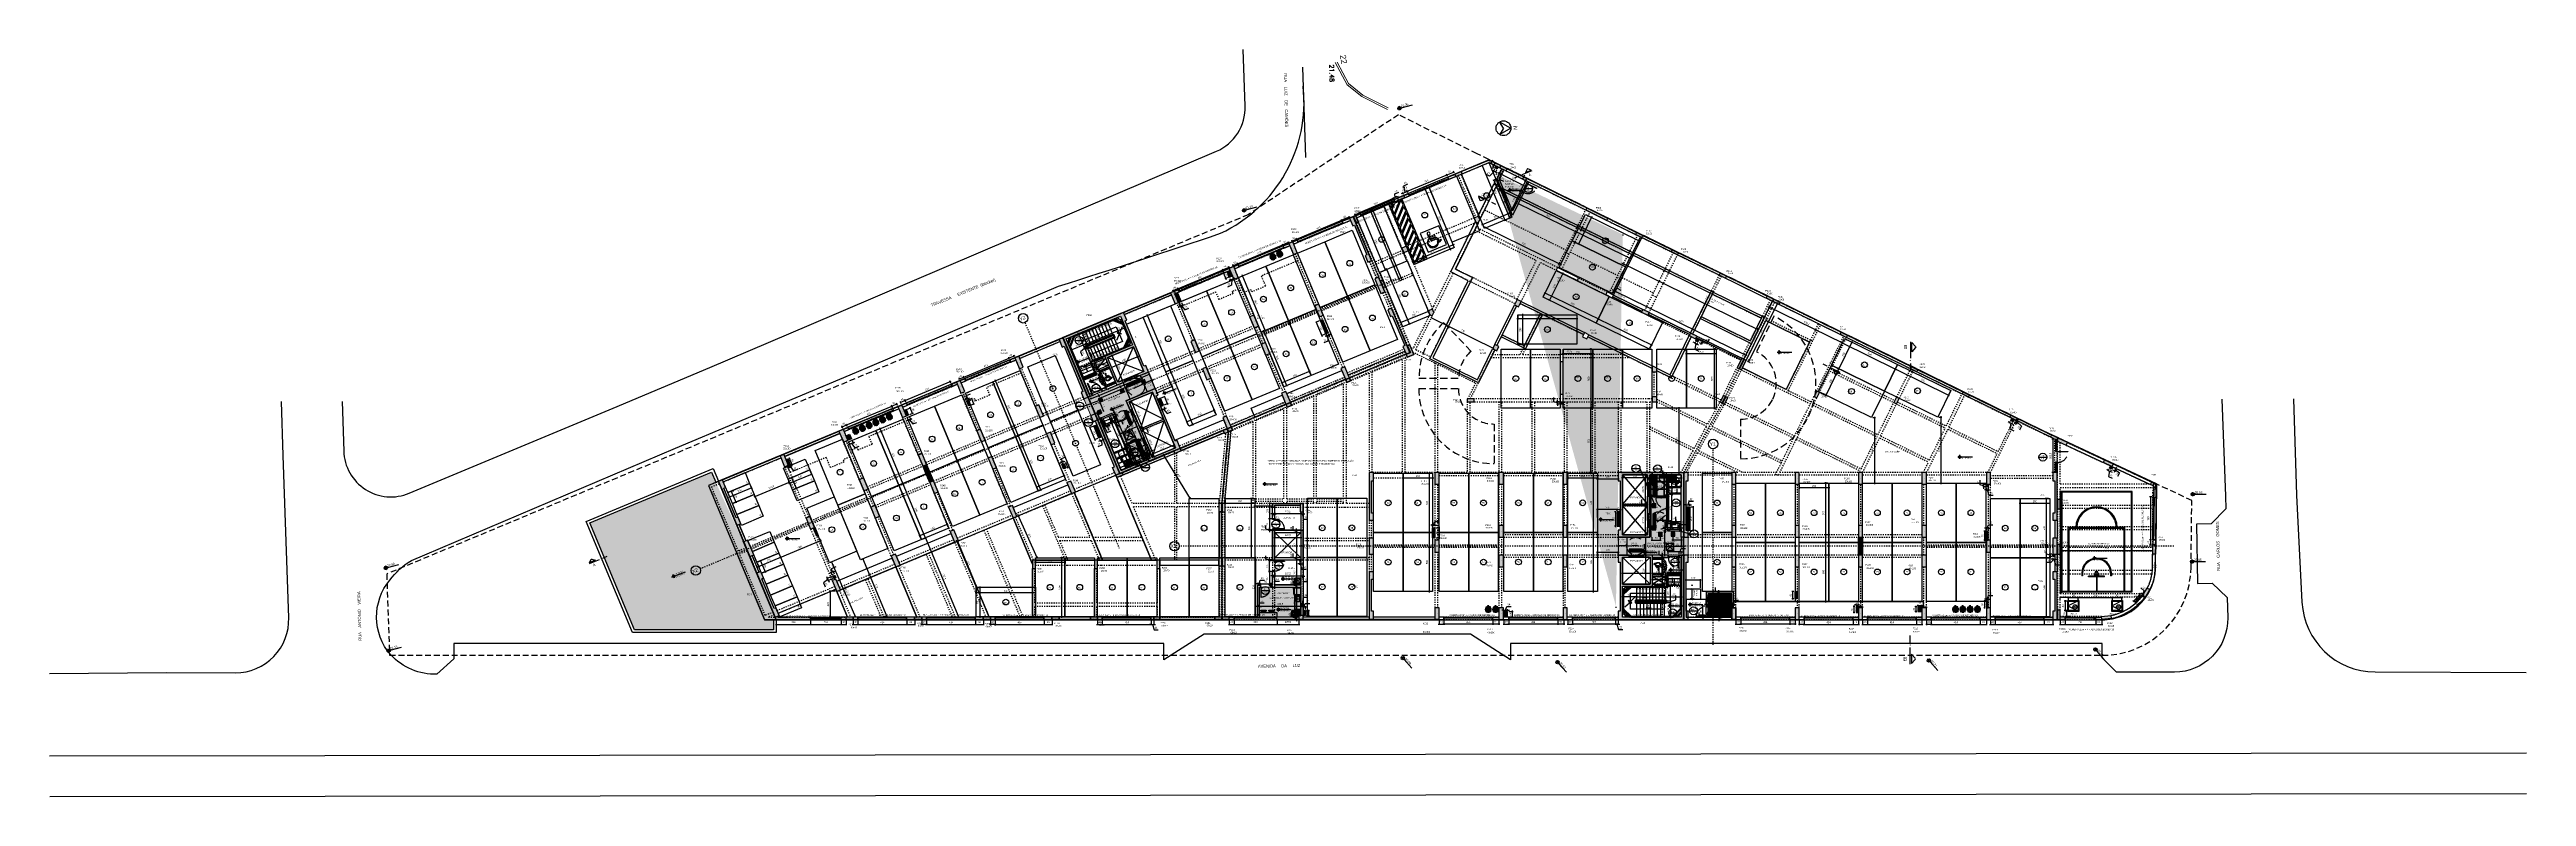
# Model space of a CAD drawing. Header units: metres. Extents: x -133 to 570, y -18 to 184.
# Drawn here: x -132.9 to 76.4, y -18 to 45.2 of the extents above; entities that cross this region are included whole.
import ezdxf
from ezdxf.enums import TextEntityAlignment as Align

# ---------------------------------------------------------------- set-up
doc = ezdxf.new("R2010")
doc.units = ezdxf.units.M
doc.header["$PDMODE"] = 35
for name, pattern in [('DASHEDX2', [1.5, 1, -0.5]), ('ESTILO_TQS_0001', [1, 0.7, -0.3]), ('ESTILO_TQS_0004', [1.12, 0.5, -0.2, 0.01, -0.2, 0.01, -0.2]), ('HIDDEN2', [0.1875, 0.125, -0.0625]), ('YOU-ALV-ARQ-EP_2017-02-20- 4 AO 8 PV$0$YOU-ALV-ARQ-EP_2016-12-07 - TIPOS$0$DASHED', [0.75, 0.5, -0.25])]:
    doc.linetypes.add(name, pattern=pattern)
for name, color, linetype in [('04-GGBS-DUO-GAS-4º PAV-PR$0$02-GABSGAS-AMERICAS4-SUBSOLO$0$00_GGP227BSGAPEGRLSUBS$0$GG-GA0001', 1, 'Continuous'), ('1', 232, 'DASHEDX2'), ('12', 232, 'Continuous'), ('154', 37, 'Continuous'), ('190', 25, 'Continuous'), ('20', 7, 'Continuous'), ('205', 232, 'ESTILO_TQS_0004'), ('210', 15, 'ESTILO_TQS_0001'), ('242', 143, 'Continuous'), ('28', 232, 'Continuous'), ('29', 232, 'Continuous'), ('3', 2, 'Continuous'), ('4', 2, 'Continuous'), ('5', 2, 'Continuous'), ('66', 232, 'HIDDEN2'), ('68', 227, 'Continuous'), ('9', 232, 'Continuous'), ('ARQ-ALV ACAB', 4, 'Continuous'), ('ARQ-ALV OSSO', 5, 'Continuous'), ('ARQ-AUX', 7, 'Continuous'), ('ARQ-AUX1', 1, 'Continuous'), ('ARQ-AUX2', 2, 'Continuous'), ('ARQ-CAX', 1, 'Continuous'), ('ARQ-CAX @ 1', 1, 'Continuous'), ('ARQ-CERÂMICA', 7, 'Continuous'), ('ARQ-DIM', 2, 'Continuous'), ('ARQ-DIM EMBASAM', 2, 'Continuous'), ('ARQ-ENCH', 1, 'Continuous'), ('ARQ-EST', 2, 'Continuous'), ('ARQ-HID', 7, 'Continuous'), ('ARQ-HTC', 251, 'Continuous'), ('ARQ-MOB', 7, 'Continuous'), ('ARQ-PRJ', 7, 'DASHEDX2'), ('ARQ-SIM', 1, 'Continuous'), ('ARQ-SIM EMBASAM', 1, 'Continuous'), ('ARQ-TXT', 2, 'Continuous'), ('ARQ-TXT EMBASAM', 2, 'Continuous'), ('ARQ-VG', 1, 'Continuous'), ('ARQ-VRD', 84, 'Continuous'), ('HID-INC', 7, 'Continuous'), ('HO-BS-2P-ALVENARIA$0$PISO', 1, 'Continuous'), ('HO-BS-2P-MOB$0$P_HID', 1, 'Continuous'), ('MAUROAMARELO', 7, 'Continuous'), ('PA-MOBILIÁRIO', 251, 'Continuous'), ('PA-PAISAGISMO', 251, 'Continuous'), ('PA-PISO', 251, 'Continuous')]:
    doc.layers.add(name, color=color, linetype=linetype)
for name, color, linetype, lineweight in [('ARQ-FORRO', 9, 'Continuous', 5), ('COTAS DAS CURVAS', 7, 'Continuous', 0), ('MURO', 44, 'Continuous', 0), ('PONTO_COTA', 7, 'Continuous', 0)]:
    doc.layers.add(name, color=color, linetype=linetype, lineweight=lineweight)
doc.styles.add('Adesa', font='ARIALN.TTF')
doc.styles.add('Arial', font='arial.ttf')
doc.styles.add('M50', font='ARIALN.TTF', dxfattribs={"height": 0.15})
doc.styles.add('PONTOS_DADOS', font='romans.shx')
doc.styles.get("Standard").update_dxf_attribs({"font": 'arial.ttf'})
doc.dimstyles.new('ADESA 1-0075', dxfattribs={"dimtxt": 0.15, "dimasz": 0.15, "dimexe": 0.075, "dimexo": 0.1, "dimgap": 0.1, "dimtad": 1, "dimdec": 1, "dimlfac": 100, "dimzin": 12, "dimtxsty": 'Adesa', "dimblk": 'DOTSMALL', "dimcen": 1, "dimdle": 0.075, "dimclrd": 1, "dimclre": 1, "dimclrt": 256, "dimazin": 3, "dimtm": 1e-09, "dimtfac": 1, "dimtdec": 1, "dimtmove": 1, "dimatfit": 0, "dimldrblk": 'DOTSMALL', "dimfxl": 0.8, "dimtvp": 2, "dimtolj": 1, "dimtzin": 0, "dimarcsym": 0})
pattern_1 = [(67.65395, (-70.760808, 10.799186), (-0.029365716, 0.01207134), [])]
pattern_2 = [(0, (0, 10.2387), (0, 2.7496307), [1.5875, -3.175]), (120, (0, 10.2387), (-2.38125, -1.3748153), [1.5875, -3.175]), (60, (1.5875, 10.2387), (-2.38125, 1.3748153), [1.5875, -3.175])]
pattern_3 = [(45, (5.620003, -5.879854), (-0.02245064, 0.02245064), [])]

# ---------------------------------------------------------------- blocks, each defined once
blk = doc.blocks.new('.IM$0$simbolo vaga pne')
blk.add_lwpolyline([(-0.85, 0), (0.85, 0), (0.85, 1.7), (-0.85, 1.7)], close=True)
for points in [[(-0.34, 0.95), (-0.35, 1.03, 1.435867), (0.28, 0.42), (0.24, 0.54, -1.575277)], [(0.29, 0.87), (-0.16, 0.87), (-0.17, 0.96), (0.23, 0.96), (0.23, 1.06), (-0.19, 1.06), (-0.22, 1.3, 2.69697), (-0.33, 1.43), (-0.24, 0.77), (0.23, 0.77), (0.37, 0.42), (0.61, 0.51), (0.57, 0.6), (0.42, 0.54)]]:
    blk.add_lwpolyline(points, format="xyb", close=True)
blk = doc.blocks.new('.IM$0$zebra pne')
for p, q in [((0.1, 4.43), (1.07, 5.4)), ((0.1, 4.57), (0.93, 5.4)), ((0.1, 4.99), (0.51, 5.4)), ((0.1, 5.13), (0.37, 5.4)), ((0.1, 4), (1.1, 5)), ((0.1, 3.86), (1.1, 4.86)), ((0.1, 3.44), (1.1, 4.44)), ((0.1, 3.29), (1.1, 4.29)), ((0.1, 2.87), (1.1, 3.87)), ((0.1, 2.73), (1.1, 3.73)), ((0.1, 2.3), (1.1, 3.3)), ((0.1, 2.16), (1.1, 3.16)), ((0.1, 1.74), (1.1, 2.74)), ((0.1, 1.6), (1.1, 2.6)), ((0.1, 1.17), (1.1, 2.17)), ((0.1, 1.03), (1.1, 2.03)), ((0.1, 0.61), (1.1, 1.61)), ((0.1, 0.47), (1.1, 1.47)), ((0.16, 0.1), (1.1, 1.04)), ((0.3, 0.1), (1.1, 0.9)), ((0.72, 0.1), (1.1, 0.48)), ((0.87, 0.1), (1.1, 0.33))]:
    blk.add_line(p, q)
blk.add_lwpolyline([(0, 0), (1.2, 0), (1.2, 5.5), (0, 5.5)], close=True)
for points in [[(0.37, 5.4), (0.1, 5.4), (0.1, 5.13)], [(0.1, 4.99), (0.1, 4.57)], [(0.1, 4.43), (0.1, 4)], [(0.93, 5.4), (0.51, 5.4)], [(1.1, 5), (1.1, 5.4), (1.07, 5.4)], [(1.1, 4.44), (1.1, 4.86)], [(1.1, 3.87), (1.1, 4.29)], [(0.1, 3.86), (0.1, 3.44)], [(0.1, 3.29), (0.1, 2.87)], [(0.1, 2.73), (0.1, 2.3)], [(0.1, 2.16), (0.1, 1.74)], [(1.1, 3.3), (1.1, 3.73)], [(1.1, 2.74), (1.1, 3.16)], [(1.1, 2.17), (1.1, 2.6)], [(0.1, 1.6), (0.1, 1.17)], [(0.1, 1.03), (0.1, 0.61)], [(0.1, 0.47), (0.1, 0.1), (0.16, 0.1)], [(0.3, 0.1), (0.72, 0.1)], [(0.87, 0.1), (1.1, 0.1), (1.1, 0.33)], [(1.1, 1.61), (1.1, 2.03)], [(1.1, 1.04), (1.1, 1.47)], [(1.1, 0.48), (1.1, 0.9)]]:
    blk.add_lwpolyline(points)
blk = doc.blocks.new('VAGA-PNE-370')
blk.add_lwpolyline([(3.7, 0), (1.2, 0), (1.2, 5.5), (3.7, 5.5)], close=True)
blk.add_circle((2.45, 3.5, 0), 0.243)
blk.add_blockref('.IM$0$zebra pne', (0, 0))
at = {"rotation": 0.002093245594107001}
blk.add_blockref('.IM$0$simbolo vaga pne', (2.35, 0.5), dxfattribs=at)
blk = doc.blocks.new('vaga')
blk.add_lwpolyline([(5, 0), (5, -2.5), (0, -2.5), (0, 0)], close=True)
blk.add_circle((2.5, -1.25), 0.243)
blk = doc.blocks.new('*U21')
for points in [[(-0.85, -0.1), (-0.82, -0.1), (-0.82, -0.07), (-0.81, -0.07), (-0.81, 0.05), (-0.85, 0.05), (-0.85, -0.1)], [(0.02, -0.1), (0, -0.1), (0, -0.07), (-0.01, -0.07), (-0.01, 0.05), (0.02, 0.05), (0.02, -0.1)], [(0, -0.1), (0, -0.92), (-0.03, -0.92), (-0.03, -0.1)]]:
    blk.add_lwpolyline(points, close=True)
at = {"layer": 'ARQ-PRJ'}
blk.add_arc((-0.02, -0.12), 0.797, 178.2599, 271.7013, dxfattribs=at)
blk = doc.blocks.new('JHGHJ')
blk.add_lwpolyline([(0.9, 2), (-0.1, 2), (-0.1, 0), (0.9, 0)], close=True)
at = {"insert": (0.01, 1.87), "char_height": 0.14, "attachment_point": 1, "style": 'Adesa'}
blk.add_mtext_dynamic_manual_height_columns('M', width=0.3703, gutter_width=1, heights=[0], dxfattribs=at)
blk = doc.blocks.new('PL NEOREX 18')
at = {"layer": 'ARQ-AUX1'}
blk.add_lwpolyline([(0, 0), (0.51, 0), (0.51, -0.07), (0, -0.07)], close=True, dxfattribs=at)
blk = doc.blocks.new('*U24')
for points in [[(-0.04, 0.01), (0, 0.01), (0, 0), (-0.04, 0)], [(0.86, 0.01), (0.81, 0.01), (0.81, 0), (0.86, 0)], [(-0.06, -0.16), (-0.01, -0.16), (-0.01, -0.15), (-0.06, -0.15)], [(0, -0.15), (0, -0.97), (0.03, -0.97), (0.03, -0.15)], [(0.87, -0.16), (0.82, -0.16), (0.82, -0.15), (0.87, -0.15)]]:
    blk.add_lwpolyline(points, close=True)
for points in [[(-0.04, -0.15), (0, -0.15), (0, -0.12), (0.01, -0.12), (0.01, 0), (-0.03, 0), (-0.03, -0.15)], [(0.86, -0.15), (0.82, -0.15), (0.82, -0.12), (0.81, -0.12), (0.81, 0), (0.84, 0), (0.84, -0.15)]]:
    blk.add_lwpolyline(points)
at = {"layer": 'ARQ-PRJ'}
blk.add_arc((0.02, -0.17), 0.797, 268.2986, 1.7014, dxfattribs=at)
blk = doc.blocks.new('lavatorio acessivel')
at = {"ltscale": 0.005}
for p, q in [((0, 0.24), (0, 0.24)), ((0, -0.12), (0, 0.24)), ((0, 0.24), (0, 0.16)), ((0, 0.16), (0, 0.06)), ((0, -0.04), (0, 0.06)), ((0.17, 0.25), (0.17, 0.25)), ((0.19, 0.25), (0.17, 0.25)), ((0.32, 0.08), (0.32, 0.08)), ((0.35, 0.08), (0.35, 0.08)), ((0.35, 0.04), (0.35, 0.04)), ((0, -0.12), (0, -0.04)), ((0, -0.12), (0, -0.12)), ((0.19, -0.13), (0.17, -0.13)), ((0.17, -0.13), (0.17, -0.13))]:
    blk.add_line(p, q, dxfattribs=at)
for points in [[(0.02, 0.27, 0), (0.02, 0.27, 0), (0.02, 0.27, 0), (0.02, 0.27, 0), (0.02, 0.27, 0), (0.02, 0.27, 0), (0.01, 0.27, 0), (0.01, 0.27, 0), (0.01, 0.27, 0), (0.01, 0.27, 0), (0.01, 0.27, 0), (0.01, 0.26, 0), (0.01, 0.26, 0), (0.01, 0.26, 0), (0.01, 0.26, 0), (0.01, 0.26, 0), (0.01, 0.26, 0), (0, 0.26, 0), (0, 0.26, 0), (0, 0.26, 0), (0, 0.26, 0), (0, 0.26, 0), (0, 0.25, 0), (0, 0.25, 0), (0, 0.25, 0), (0, 0.25, 0), (0, 0.25, 0), (0, 0.25, 0), (0, 0.25, 0), (0, 0.25, 0), (0, 0.24, 0), (0, 0.24, 0)], [(0.15, 0.28, 0), (0.15, 0.28, 0), (0.14, 0.28, 0), (0.14, 0.28, 0), (0.13, 0.28, 0), (0.12, 0.28, 0), (0.12, 0.28, 0), (0.11, 0.28, 0), (0.11, 0.28, 0), (0.1, 0.28, 0), (0.09, 0.28, 0), (0.09, 0.28, 0), (0.08, 0.28, 0), (0.08, 0.28, 0), (0.07, 0.28, 0), (0.07, 0.28, 0), (0.06, 0.28, 0), (0.05, 0.28, 0), (0.05, 0.28, 0), (0.04, 0.27, 0), (0.04, 0.27, 0), (0.03, 0.27, 0), (0.02, 0.27, 0), (0.02, 0.27, 0)], [(0.02, 0.2, 0), (0.02, 0.2, 0), (0.02, 0.21, 0), (0.02, 0.21, 0), (0.02, 0.21, 0), (0.02, 0.21, 0), (0.02, 0.22, 0), (0.02, 0.22, 0), (0.02, 0.22, 0), (0.02, 0.22, 0), (0.03, 0.23, 0), (0.03, 0.23, 0), (0.03, 0.23, 0), (0.03, 0.23, 0), (0.03, 0.23, 0), (0.04, 0.24, 0), (0.04, 0.24, 0), (0.04, 0.24, 0), (0.04, 0.24, 0), (0.05, 0.24, 0), (0.05, 0.24, 0), (0.05, 0.24, 0)], [(0.05, 0.24, 0), (0.06, 0.24, 0), (0.07, 0.24, 0), (0.07, 0.24, 0), (0.08, 0.25, 0), (0.09, 0.25, 0), (0.1, 0.25, 0), (0.11, 0.25, 0), (0.11, 0.25, 0)], [(0.11, 0.25, 0), (0.12, 0.25, 0), (0.14, 0.25, 0), (0.15, 0.25, 0)], [(0.16, 0.24, 0), (0.15, 0.24, 0), (0.15, 0.24, 0), (0.15, 0.24, 0), (0.15, 0.24, 0), (0.14, 0.24, 0), (0.14, 0.24, 0), (0.14, 0.24, 0), (0.14, 0.23, 0), (0.13, 0.23, 0), (0.13, 0.23, 0), (0.13, 0.23, 0), (0.13, 0.22, 0), (0.12, 0.22, 0), (0.12, 0.22, 0), (0.12, 0.22, 0), (0.12, 0.21, 0), (0.12, 0.21, 0), (0.12, 0.21, 0), (0.11, 0.2, 0), (0.11, 0.2, 0), (0.11, 0.2, 0), (0.11, 0.19, 0), (0.11, 0.19, 0), (0.11, 0.19, 0), (0.11, 0.18, 0), (0.11, 0.18, 0), (0.11, 0.18, 0)], [(0.35, 0.08, 0), (0.35, 0.09, 0), (0.35, 0.09, 0), (0.35, 0.1, 0), (0.35, 0.1, 0), (0.35, 0.11, 0), (0.35, 0.11, 0), (0.35, 0.12, 0), (0.35, 0.12, 0), (0.35, 0.13, 0), (0.35, 0.13, 0), (0.35, 0.14, 0), (0.35, 0.14, 0), (0.35, 0.15, 0), (0.35, 0.15, 0), (0.35, 0.16, 0), (0.34, 0.16, 0), (0.34, 0.17, 0), (0.34, 0.17, 0), (0.34, 0.18, 0), (0.34, 0.18, 0), (0.34, 0.19, 0), (0.34, 0.19, 0), (0.34, 0.19, 0), (0.34, 0.2, 0), (0.34, 0.2, 0), (0.33, 0.2, 0), (0.33, 0.2, 0), (0.33, 0.2, 0), (0.33, 0.21, 0), (0.33, 0.21, 0), (0.33, 0.21, 0), (0.33, 0.21, 0), (0.33, 0.22, 0), (0.33, 0.22, 0), (0.33, 0.22, 0), (0.32, 0.22, 0), (0.32, 0.22, 0), (0.32, 0.23, 0), (0.32, 0.23, 0), (0.32, 0.23, 0), (0.32, 0.23, 0), (0.32, 0.23, 0), (0.31, 0.24, 0), (0.31, 0.24, 0), (0.31, 0.24, 0), (0.31, 0.24, 0), (0.31, 0.24, 0), (0.31, 0.25, 0), (0.3, 0.25, 0), (0.3, 0.25, 0), (0.3, 0.25, 0), (0.3, 0.25, 0), (0.3, 0.25, 0), (0.29, 0.26, 0), (0.29, 0.26, 0), (0.29, 0.26, 0), (0.29, 0.26, 0), (0.29, 0.26, 0), (0.28, 0.26, 0), (0.28, 0.26, 0), (0.28, 0.26, 0), (0.28, 0.27, 0), (0.27, 0.27, 0), (0.27, 0.27, 0), (0.27, 0.27, 0), (0.27, 0.27, 0), (0.27, 0.27, 0), (0.26, 0.27, 0), (0.26, 0.27, 0), (0.26, 0.27, 0), (0.26, 0.27, 0), (0.25, 0.27, 0), (0.25, 0.28, 0), (0.25, 0.28, 0), (0.25, 0.28, 0), (0.24, 0.28, 0), (0.24, 0.28, 0), (0.24, 0.28, 0), (0.23, 0.28, 0), (0.23, 0.28, 0), (0.22, 0.28, 0), (0.22, 0.28, 0), (0.21, 0.28, 0), (0.2, 0.28, 0), (0.2, 0.28, 0), (0.19, 0.28, 0), (0.19, 0.28, 0), (0.18, 0.28, 0), (0.18, 0.28, 0), (0.17, 0.28, 0), (0.16, 0.28, 0), (0.16, 0.28, 0), (0.15, 0.28, 0), (0.15, 0.28, 0)], [(0.15, -0.16, 0), (0.15, -0.16, 0), (0.16, -0.16, 0), (0.16, -0.16, 0), (0.17, -0.16, 0), (0.17, -0.16, 0), (0.18, -0.16, 0), (0.19, -0.16, 0), (0.19, -0.16, 0), (0.2, -0.16, 0), (0.2, -0.16, 0), (0.21, -0.16, 0), (0.21, -0.16, 0), (0.22, -0.16, 0), (0.23, -0.16, 0), (0.23, -0.16, 0), (0.24, -0.16, 0), (0.24, -0.16, 0), (0.24, -0.16, 0), (0.25, -0.16, 0), (0.25, -0.16, 0), (0.25, -0.16, 0), (0.25, -0.15, 0), (0.26, -0.15, 0), (0.26, -0.15, 0), (0.26, -0.15, 0), (0.26, -0.15, 0), (0.27, -0.15, 0), (0.27, -0.15, 0), (0.27, -0.15, 0), (0.27, -0.15, 0), (0.28, -0.15, 0), (0.28, -0.15, 0), (0.28, -0.14, 0), (0.28, -0.14, 0), (0.28, -0.14, 0), (0.29, -0.14, 0), (0.29, -0.14, 0), (0.29, -0.14, 0), (0.29, -0.14, 0), (0.29, -0.13, 0), (0.3, -0.13, 0), (0.3, -0.13, 0), (0.3, -0.13, 0), (0.3, -0.13, 0), (0.3, -0.13, 0), (0.31, -0.13, 0), (0.31, -0.12, 0), (0.31, -0.12, 0), (0.31, -0.12, 0), (0.31, -0.12, 0), (0.31, -0.12, 0), (0.32, -0.11, 0), (0.32, -0.11, 0), (0.32, -0.11, 0), (0.32, -0.11, 0), (0.32, -0.11, 0), (0.32, -0.1, 0), (0.32, -0.1, 0), (0.33, -0.1, 0), (0.33, -0.1, 0), (0.33, -0.1, 0), (0.33, -0.09, 0), (0.33, -0.09, 0), (0.33, -0.09, 0), (0.33, -0.09, 0), (0.33, -0.08, 0), (0.33, -0.08, 0), (0.34, -0.08, 0), (0.34, -0.08, 0), (0.34, -0.07, 0), (0.34, -0.07, 0), (0.34, -0.07, 0), (0.34, -0.07, 0), (0.34, -0.06, 0), (0.34, -0.06, 0), (0.34, -0.05, 0), (0.34, -0.05, 0), (0.34, -0.04, 0), (0.35, -0.04, 0), (0.35, -0.03, 0), (0.35, -0.03, 0), (0.35, -0.02, 0), (0.35, -0.02, 0), (0.35, -0.01, 0), (0.35, -0.01, 0), (0.35, 0, 0), (0.35, 0, 0), (0.35, 0.01, 0), (0.35, 0.01, 0), (0.35, 0.02, 0), (0.35, 0.02, 0), (0.35, 0.03, 0), (0.35, 0.03, 0), (0.35, 0.04, 0)], [(0.17, 0.25, 0), (0.17, 0.25, 0), (0.17, 0.25, 0), (0.17, 0.25, 0), (0.17, 0.25, 0), (0.16, 0.24, 0), (0.16, 0.24, 0), (0.16, 0.24, 0)], [(0.16, 0.25, 0), (0.16, 0.25, 0), (0.16, 0.25, 0), (0.17, 0.25, 0)], [(0.32, 0.08, 0), (0.32, 0.09, 0), (0.32, 0.1, 0), (0.32, 0.11, 0), (0.32, 0.12, 0), (0.31, 0.13, 0), (0.31, 0.13, 0), (0.31, 0.14, 0), (0.31, 0.15, 0), (0.31, 0.16, 0), (0.31, 0.17, 0), (0.31, 0.17, 0), (0.3, 0.18, 0), (0.3, 0.18, 0), (0.3, 0.19, 0), (0.3, 0.19, 0), (0.3, 0.19, 0), (0.3, 0.2, 0), (0.3, 0.2, 0), (0.29, 0.2, 0), (0.29, 0.21, 0), (0.29, 0.21, 0), (0.29, 0.21, 0), (0.29, 0.22, 0), (0.28, 0.22, 0), (0.28, 0.22, 0), (0.28, 0.22, 0), (0.27, 0.23, 0), (0.27, 0.23, 0), (0.27, 0.23, 0), (0.27, 0.23, 0), (0.26, 0.23, 0), (0.26, 0.24, 0), (0.26, 0.24, 0), (0.25, 0.24, 0), (0.25, 0.24, 0), (0.25, 0.24, 0), (0.24, 0.24, 0), (0.24, 0.24, 0), (0.23, 0.24, 0), (0.23, 0.24, 0), (0.22, 0.24, 0), (0.22, 0.25, 0), (0.21, 0.25, 0), (0.2, 0.25, 0), (0.2, 0.25, 0), (0.19, 0.25, 0)], [(0.32, 0.04, 0), (0.32, 0.03, 0), (0.32, 0.02, 0), (0.32, 0.01, 0), (0.32, 0, 0), (0.31, -0.01, 0), (0.31, -0.01, 0), (0.31, -0.02, 0), (0.31, -0.03, 0), (0.31, -0.04, 0), (0.31, -0.05, 0), (0.31, -0.05, 0), (0.3, -0.06, 0), (0.3, -0.06, 0), (0.3, -0.07, 0), (0.3, -0.07, 0), (0.3, -0.07, 0), (0.3, -0.08, 0), (0.3, -0.08, 0), (0.29, -0.08, 0), (0.29, -0.09, 0), (0.29, -0.09, 0), (0.29, -0.09, 0), (0.29, -0.1, 0), (0.28, -0.1, 0), (0.28, -0.1, 0), (0.28, -0.1, 0), (0.27, -0.11, 0), (0.27, -0.11, 0), (0.27, -0.11, 0), (0.27, -0.11, 0), (0.26, -0.11, 0), (0.26, -0.12, 0), (0.26, -0.12, 0), (0.25, -0.12, 0), (0.25, -0.12, 0), (0.25, -0.12, 0), (0.24, -0.12, 0), (0.24, -0.12, 0), (0.23, -0.12, 0), (0.23, -0.12, 0), (0.22, -0.12, 0), (0.22, -0.13, 0), (0.21, -0.13, 0), (0.2, -0.13, 0), (0.2, -0.13, 0), (0.19, -0.13, 0)], [(0.35, 0.06, 0), (0.35, 0.06, 0), (0.35, 0.07, 0), (0.35, 0.07, 0), (0.35, 0.08, 0), (0.35, 0.08, 0), (0.35, 0.08, 0)], [(0.35, 0.04, 0), (0.35, 0.04, 0), (0.35, 0.04, 0), (0.35, 0.04, 0), (0.35, 0.05, 0), (0.35, 0.05, 0), (0.35, 0.05, 0), (0.35, 0.05, 0), (0.35, 0.06, 0), (0.35, 0.06, 0)], [(0, -0.12, 0), (0, -0.12, 0), (0, -0.13, 0), (0, -0.13, 0), (0, -0.13, 0), (0, -0.13, 0), (0, -0.13, 0), (0, -0.13, 0), (0, -0.13, 0), (0, -0.13, 0), (0, -0.14, 0), (0, -0.14, 0), (0, -0.14, 0), (0, -0.14, 0), (0, -0.14, 0), (0.01, -0.14, 0), (0.01, -0.14, 0), (0.01, -0.14, 0), (0.01, -0.14, 0), (0.01, -0.14, 0), (0.01, -0.14, 0), (0.01, -0.15, 0), (0.01, -0.15, 0), (0.01, -0.15, 0), (0.01, -0.15, 0), (0.01, -0.15, 0), (0.02, -0.15, 0), (0.02, -0.15, 0), (0.02, -0.15, 0), (0.02, -0.15, 0), (0.02, -0.15, 0), (0.02, -0.15, 0)], [(0.02, -0.08, 0), (0.02, -0.08, 0), (0.02, -0.09, 0), (0.02, -0.09, 0), (0.02, -0.09, 0), (0.02, -0.09, 0), (0.02, -0.1, 0), (0.02, -0.1, 0), (0.02, -0.1, 0), (0.02, -0.1, 0), (0.03, -0.11, 0), (0.03, -0.11, 0), (0.03, -0.11, 0), (0.03, -0.11, 0), (0.03, -0.11, 0), (0.04, -0.12, 0), (0.04, -0.12, 0), (0.04, -0.12, 0), (0.04, -0.12, 0), (0.05, -0.12, 0), (0.05, -0.12, 0), (0.05, -0.12, 0)], [(0.02, -0.15, 0), (0.02, -0.15, 0), (0.03, -0.15, 0), (0.03, -0.15, 0), (0.04, -0.15, 0), (0.04, -0.15, 0), (0.05, -0.16, 0), (0.06, -0.16, 0), (0.06, -0.16, 0), (0.07, -0.16, 0), (0.07, -0.16, 0), (0.08, -0.16, 0), (0.08, -0.16, 0), (0.09, -0.16, 0), (0.1, -0.16, 0), (0.1, -0.16, 0), (0.11, -0.16, 0), (0.11, -0.16, 0), (0.12, -0.16, 0), (0.13, -0.16, 0), (0.13, -0.16, 0), (0.14, -0.16, 0), (0.14, -0.16, 0), (0.15, -0.16, 0), (0.15, -0.16, 0)], [(0.05, -0.12, 0), (0.06, -0.12, 0), (0.07, -0.12, 0), (0.07, -0.12, 0), (0.08, -0.13, 0), (0.09, -0.13, 0), (0.1, -0.13, 0), (0.11, -0.13, 0), (0.11, -0.13, 0)], [(0.16, -0.12, 0), (0.15, -0.12, 0), (0.15, -0.12, 0), (0.15, -0.12, 0), (0.15, -0.12, 0), (0.14, -0.12, 0), (0.14, -0.12, 0), (0.14, -0.12, 0), (0.14, -0.11, 0), (0.13, -0.11, 0), (0.13, -0.11, 0), (0.13, -0.11, 0), (0.13, -0.1, 0), (0.12, -0.1, 0), (0.12, -0.1, 0), (0.12, -0.1, 0), (0.12, -0.09, 0), (0.12, -0.09, 0), (0.12, -0.09, 0), (0.11, -0.08, 0), (0.11, -0.08, 0), (0.11, -0.08, 0), (0.11, -0.07, 0), (0.11, -0.07, 0), (0.11, -0.07, 0), (0.11, -0.06, 0), (0.11, -0.06, 0), (0.11, -0.06, 0)], [(0.11, -0.13, 0), (0.12, -0.13, 0), (0.14, -0.13, 0), (0.15, -0.13, 0)], [(0.17, -0.13, 0), (0.17, -0.13, 0), (0.17, -0.13, 0), (0.17, -0.13, 0), (0.17, -0.13, 0), (0.16, -0.12, 0), (0.16, -0.12, 0), (0.16, -0.12, 0)], [(0.16, -0.13, 0), (0.16, -0.13, 0), (0.16, -0.13, 0), (0.17, -0.13, 0)], [(0.17, -0.13, 0), (0.17, -0.13, 0), (0.17, -0.13, 0), (0.17, -0.13, 0), (0.17, -0.13, 0), (0.17, -0.13, 0)]]:
    blk.add_polyline3d(points, dxfattribs=at)
for centre, radius in [((0.06, 0.06), 0.0178), ((0.15, 0.06), 0.0321), ((0.15, 0.06), 0.0225)]:
    blk.add_circle(centre, radius, dxfattribs=at)
for centre, radius, start, end in [((1.77, 0.06), 1.76, 175.4346, 180.0003), ((1.77, 0.06), 1.76, 179.9997, 184.5654), ((1.39, 0.06), 1.29, 174.619, 179.979), ((1.39, 0.06), 1.29, 180.021, 185.381), ((0.15, 0.1), 0.146, 86.6045, 89.5323), ((-0.23, 0.05), 0.551, 1.4356, 3.5484), ((-0.23, 0.07), 0.545, 356.4357, 358.5701), ((-0.32, 0.08), 0.639, 356.2902, 356.5065), ((0.15, 0.02), 0.146, 270.4677, 273.3955)]:
    blk.add_arc(centre, radius, start, end, dxfattribs=at)
at = {"layer": 'ARQ-SIM EMBASAM'}
for points in [[(0.17, 0.58), (0.17, 0.5, -0.913215), (0.14, 0.5), (0.14, 0.58)], [(0, -0.42), (0.09, -0.42, -0.913215), (0.09, -0.46), (0, -0.46)]]:
    blk.add_lwpolyline(points, format="xyb", dxfattribs=at)
blk = doc.blocks.new('ARQ-HID-BACIA CX')
blk.add_line((0, -0.18), (0, 0.18))
for points in [[(-0.17, 0.11), (-0.17, 0.11), (-0.18, 0.11), (-0.18, 0.11), (-0.19, 0.12), (-0.2, 0.12), (-0.21, 0.12), (-0.22, 0.12), (-0.23, 0.13), (-0.23, 0.13), (-0.24, 0.13), (-0.25, 0.13), (-0.26, 0.14), (-0.26, 0.14), (-0.27, 0.14), (-0.28, 0.15), (-0.29, 0.15), (-0.3, 0.15, 0.011149), (-0.34, 0.17), (-0.34, 0.17), (-0.35, 0.17), (-0.36, 0.18), (-0.36, 0.18), (-0.37, 0.18), (-0.38, 0.18), (-0.38, 0.18), (-0.39, 0.18), (-0.39, 0.18), (-0.4, 0.19), (-0.41, 0.19), (-0.41, 0.19), (-0.42, 0.19), (-0.43, 0.19), (-0.43, 0.19), (-0.44, 0.19), (-0.44, 0.19), (-0.44, 0.19), (-0.44, 0.19), (-0.45, 0.19), (-0.45, 0.19), (-0.45, 0.19), (-0.46, 0.19), (-0.46, 0.19), (-0.46, 0.19), (-0.47, 0.19), (-0.47, 0.19), (-0.47, 0.18), (-0.47, 0.18), (-0.48, 0.18), (-0.48, 0.18), (-0.49, 0.18), (-0.49, 0.18), (-0.49, 0.18), (-0.49, 0.18), (-0.5, 0.18), (-0.5, 0.18), (-0.51, 0.18), (-0.51, 0.18), (-0.51, 0.17), (-0.51, 0.17), (-0.52, 0.17), (-0.52, 0.17), (-0.52, 0.17), (-0.53, 0.17), (-0.53, 0.17), (-0.53, 0.17), (-0.54, 0.16), (-0.54, 0.16), (-0.54, 0.16), (-0.54, 0.16), (-0.55, 0.16), (-0.55, 0.16), (-0.55, 0.16), (-0.56, 0.16), (-0.56, 0.16), (-0.56, 0.15), (-0.56, 0.15), (-0.56, 0.15), (-0.56, 0.15), (-0.57, 0.15), (-0.57, 0.15), (-0.57, 0.15), (-0.57, 0.14), (-0.57, 0.14), (-0.58, 0.14), (-0.58, 0.14), (-0.58, 0.14), (-0.58, 0.14), (-0.58, 0.14), (-0.58, 0.14), (-0.59, 0.13), (-0.59, 0.13), (-0.59, 0.13), (-0.59, 0.13), (-0.6, 0.13), (-0.6, 0.13), (-0.6, 0.12), (-0.6, 0.12), (-0.61, 0.12), (-0.61, 0.12), (-0.61, 0.12), (-0.61, 0.11), (-0.61, 0.11), (-0.62, 0.11), (-0.62, 0.11), (-0.62, 0.1), (-0.62, 0.1), (-0.62, 0.1), (-0.62, 0.1), (-0.62, 0.1), (-0.63, 0.1), (-0.63, 0.09), (-0.63, 0.09), (-0.63, 0.09), (-0.64, 0.08), (-0.64, 0.08), (-0.64, 0.08), (-0.64, 0.07), (-0.65, 0.07), (-0.65, 0.07), (-0.65, 0.06), (-0.65, 0.06), (-0.65, 0.05), (-0.65, 0.05), (-0.66, 0.05), (-0.66, 0.04), (-0.66, 0.04), (-0.66, 0.03), (-0.66, 0.03), (-0.66, 0.03), (-0.66, 0.02), (-0.66, 0.02), (-0.66, 0.01), (-0.66, 0.01), (-0.66, 0), (-0.66, 0), (-0.66, 0), (-0.66, -0.01), (-0.66, -0.01), (-0.66, -0.02), (-0.66, -0.02), (-0.66, -0.03), (-0.66, -0.03), (-0.66, -0.03), (-0.66, -0.04), (-0.66, -0.04), (-0.66, -0.05), (-0.65, -0.05), (-0.65, -0.05), (-0.65, -0.06), (-0.65, -0.06), (-0.65, -0.07), (-0.65, -0.07), (-0.64, -0.07), (-0.64, -0.08), (-0.64, -0.08), (-0.64, -0.08), (-0.63, -0.09), (-0.63, -0.09), (-0.63, -0.09), (-0.63, -0.1), (-0.62, -0.1), (-0.62, -0.1), (-0.62, -0.1), (-0.62, -0.1), (-0.62, -0.1), (-0.62, -0.11), (-0.62, -0.11), (-0.61, -0.11), (-0.61, -0.11), (-0.61, -0.12), (-0.61, -0.12), (-0.61, -0.12), (-0.6, -0.12), (-0.6, -0.12), (-0.6, -0.13), (-0.6, -0.13), (-0.59, -0.13), (-0.59, -0.13), (-0.59, -0.13), (-0.59, -0.13), (-0.58, -0.14), (-0.58, -0.14), (-0.58, -0.14), (-0.58, -0.14), (-0.58, -0.14), (-0.58, -0.14), (-0.57, -0.14), (-0.57, -0.14), (-0.57, -0.15), (-0.57, -0.15), (-0.57, -0.15), (-0.56, -0.15), (-0.56, -0.15), (-0.56, -0.15), (-0.56, -0.15), (-0.56, -0.16), (-0.56, -0.16), (-0.55, -0.16), (-0.55, -0.16), (-0.55, -0.16), (-0.54, -0.16), (-0.54, -0.16), (-0.54, -0.16), (-0.54, -0.16), (-0.53, -0.17), (-0.53, -0.17), (-0.53, -0.17), (-0.52, -0.17), (-0.52, -0.17), (-0.52, -0.17), (-0.51, -0.17), (-0.51, -0.17), (-0.51, -0.18), (-0.51, -0.18), (-0.5, -0.18), (-0.5, -0.18), (-0.49, -0.18), (-0.49, -0.18), (-0.49, -0.18), (-0.49, -0.18), (-0.48, -0.18), (-0.48, -0.18), (-0.47, -0.18), (-0.47, -0.18), (-0.47, -0.19), (-0.47, -0.19), (-0.46, -0.19), (-0.46, -0.19), (-0.46, -0.19), (-0.45, -0.19), (-0.45, -0.19), (-0.45, -0.19), (-0.44, -0.19), (-0.44, -0.19), (-0.44, -0.19), (-0.44, -0.19), (-0.43, -0.19), (-0.43, -0.19), (-0.42, -0.19), (-0.41, -0.19), (-0.41, -0.19), (-0.4, -0.19), (-0.39, -0.18), (-0.39, -0.18), (-0.38, -0.18), (-0.37, -0.18), (-0.37, -0.18), (-0.36, -0.18), (-0.36, -0.18), (-0.35, -0.17), (-0.34, -0.17), (-0.34, -0.17, 0.011149), (-0.3, -0.15), (-0.29, -0.15), (-0.28, -0.15), (-0.27, -0.14), (-0.26, -0.14), (-0.26, -0.14), (-0.25, -0.13), (-0.24, -0.13), (-0.23, -0.13), (-0.23, -0.13), (-0.22, -0.12), (-0.21, -0.12), (-0.2, -0.12), (-0.19, -0.12), (-0.18, -0.11), (-0.18, -0.11), (-0.17, -0.11), (-0.17, -0.11)], [(-0.51, 0.04), (-0.51, 0.04), (-0.51, 0.04), (-0.51, 0.04), (-0.51, 0.04), (-0.51, 0.04), (-0.5, 0.05), (-0.5, 0.05), (-0.5, 0.05), (-0.5, 0.05), (-0.5, 0.05), (-0.5, 0.05), (-0.5, 0.05), (-0.49, 0.05), (-0.49, 0.05), (-0.49, 0.06), (-0.49, 0.06), (-0.49, 0.06), (-0.49, 0.06), (-0.49, 0.06), (-0.48, 0.06), (-0.48, 0.06), (-0.48, 0.06), (-0.48, 0.06), (-0.48, 0.06), (-0.48, 0.06), (-0.47, 0.06), (-0.47, 0.06), (-0.47, 0.06), (-0.47, 0.06), (-0.47, 0.06), (-0.47, 0.06), (-0.47, 0.06, -0.008966), (-0.45, 0.06, -0.016113), (-0.44, 0.06), (-0.44, 0.06), (-0.44, 0.06), (-0.44, 0.06), (-0.44, 0.06), (-0.44, 0.06), (-0.44, 0.06), (-0.44, 0.06), (-0.44, 0.06), (-0.44, 0.06), (-0.44, 0.06), (-0.43, 0.06), (-0.43, 0.06), (-0.43, 0.06), (-0.43, 0.06), (-0.43, 0.06), (-0.43, 0.06), (-0.43, 0.06), (-0.43, 0.06), (-0.43, 0.06), (-0.43, 0.06), (-0.43, 0.06), (-0.43, 0.06), (-0.43, 0.06), (-0.42, 0.06), (-0.42, 0.06), (-0.42, 0.06), (-0.42, 0.06), (-0.42, 0.06), (-0.42, 0.06), (-0.42, 0.06), (-0.42, 0.06), (-0.42, 0.06), (-0.42, 0.06), (-0.42, 0.05), (-0.41, 0.05), (-0.41, 0.05), (-0.41, 0.05), (-0.41, 0.05), (-0.41, 0.05), (-0.41, 0.05), (-0.41, 0.05), (-0.41, 0.04), (-0.41, 0.04), (-0.41, 0.04), (-0.4, 0.04), (-0.4, 0.04), (-0.4, 0.04), (-0.4, 0.04), (-0.4, 0.04), (-0.4, 0.04), (-0.4, 0.03), (-0.4, 0.03), (-0.4, 0.03), (-0.4, 0.03), (-0.4, 0.03), (-0.4, 0.03), (-0.4, 0.03), (-0.4, 0.03), (-0.4, 0.03), (-0.4, 0.03, -0.000598), (-0.4, 0.02)], [(-0.4, 0, 0.006359), (-0.4, 0.01), (-0.4, 0.01), (-0.4, 0.01), (-0.4, 0.01), (-0.4, 0.01), (-0.4, 0.01), (-0.4, 0.01), (-0.4, 0.01), (-0.4, 0.01), (-0.4, 0.01), (-0.4, 0.01), (-0.4, 0.01), (-0.4, 0.01), (-0.4, 0.01), (-0.4, 0.01), (-0.4, 0.01), (-0.4, 0.01), (-0.4, 0.02), (-0.4, 0.02), (-0.4, 0.02), (-0.4, 0.02), (-0.4, 0.02), (-0.4, 0.02), (-0.4, 0.02), (-0.4, 0.02), (-0.4, 0.02), (-0.4, 0.02), (-0.4, 0.02), (-0.4, 0.02)], [(-0.4, 0, -0.006359), (-0.4, -0.01), (-0.4, -0.01), (-0.4, -0.01), (-0.4, -0.01), (-0.4, -0.01), (-0.4, -0.01), (-0.4, -0.01), (-0.4, -0.01), (-0.4, -0.01), (-0.4, -0.01), (-0.4, -0.01), (-0.4, -0.01), (-0.4, -0.01), (-0.4, -0.01), (-0.4, -0.01), (-0.4, -0.01), (-0.4, -0.01), (-0.4, -0.02), (-0.4, -0.02), (-0.4, -0.02), (-0.4, -0.02), (-0.4, -0.02), (-0.4, -0.02), (-0.4, -0.02), (-0.4, -0.02), (-0.4, -0.02), (-0.4, -0.02), (-0.4, -0.02), (-0.4, -0.02)], [(-0.01, -0.2), (-0.01, -0.2), (-0.01, -0.2), (-0.02, -0.2), (-0.02, -0.2), (-0.02, -0.2), (-0.02, -0.2), (-0.02, -0.2), (-0.02, -0.2), (-0.02, -0.2), (-0.02, -0.2), (-0.02, -0.2), (-0.02, -0.2), (-0.02, -0.2), (-0.02, -0.2), (-0.02, -0.2), (-0.02, -0.2), (-0.02, -0.2), (-0.02, -0.2), (-0.02, -0.2), (-0.02, -0.2), (-0.03, -0.2), (-0.03, -0.2), (-0.03, -0.2), (-0.03, -0.2), (-0.03, -0.2), (-0.03, -0.2), (-0.03, -0.2), (-0.03, -0.2), (-0.03, -0.2), (-0.03, -0.2), (-0.03, -0.2), (-0.03, -0.2), (-0.03, -0.2), (-0.03, -0.2), (-0.03, -0.2, -0.00878), (-0.11, -0.2), (-0.11, -0.2), (-0.11, -0.2), (-0.11, -0.2), (-0.11, -0.2), (-0.11, -0.2), (-0.11, -0.2), (-0.11, -0.2), (-0.12, -0.2), (-0.12, -0.2), (-0.12, -0.2), (-0.12, -0.2), (-0.12, -0.2), (-0.12, -0.2), (-0.12, -0.2), (-0.12, -0.2), (-0.12, -0.2), (-0.13, -0.2), (-0.13, -0.2), (-0.13, -0.2), (-0.13, -0.2), (-0.13, -0.2), (-0.13, -0.2), (-0.13, -0.2), (-0.13, -0.2), (-0.13, -0.2), (-0.14, -0.19), (-0.14, -0.19), (-0.14, -0.19), (-0.14, -0.19), (-0.14, -0.19), (-0.14, -0.19), (-0.14, -0.19), (-0.14, -0.19), (-0.14, -0.19), (-0.14, -0.19), (-0.14, -0.19), (-0.14, -0.19), (-0.15, -0.19), (-0.15, -0.19), (-0.15, -0.18), (-0.15, -0.18), (-0.15, -0.18), (-0.15, -0.18), (-0.15, -0.18), (-0.15, -0.18), (-0.15, -0.18), (-0.15, -0.18), (-0.15, -0.18), (-0.15, -0.18), (-0.15, -0.18), (-0.15, -0.17), (-0.16, -0.17), (-0.16, -0.17), (-0.16, -0.17), (-0.16, -0.17), (-0.16, -0.17), (-0.16, -0.17), (-0.16, -0.17), (-0.16, -0.17), (-0.16, -0.16), (-0.16, -0.16), (-0.16, -0.16), (-0.16, -0.16), (-0.16, -0.16), (-0.16, -0.16), (-0.16, -0.16), (-0.16, -0.16), (-0.16, -0.15), (-0.16, -0.15), (-0.16, -0.14), (-0.16, -0.14), (-0.16, -0.13), (-0.17, -0.13), (-0.17, -0.13), (-0.17, -0.12), (-0.17, -0.12), (-0.17, -0.11), (-0.17, -0.11), (-0.17, -0.1), (-0.17, -0.1), (-0.17, -0.09), (-0.17, -0.09), (-0.17, -0.09), (-0.17, -0.08), (-0.17, -0.08), (-0.17, -0.07), (-0.17, -0.07), (-0.17, -0.06), (-0.17, -0.06), (-0.17, -0.05), (-0.17, -0.05), (-0.17, -0.05), (-0.17, -0.04), (-0.17, -0.04), (-0.17, -0.03), (-0.17, -0.03), (-0.17, -0.02), (-0.17, -0.02), (-0.17, -0.01), (-0.17, -0.01), (-0.17, 0), (-0.17, 0), (-0.17, 0), (-0.17, 0.01), (-0.17, 0.01), (-0.17, 0.02), (-0.17, 0.02), (-0.17, 0.03), (-0.17, 0.03), (-0.17, 0.04), (-0.17, 0.04), (-0.17, 0.05), (-0.17, 0.05), (-0.17, 0.05), (-0.17, 0.06), (-0.17, 0.06), (-0.17, 0.07), (-0.17, 0.07), (-0.17, 0.08), (-0.17, 0.08), (-0.17, 0.09), (-0.17, 0.09), (-0.17, 0.09), (-0.17, 0.1), (-0.17, 0.1), (-0.17, 0.11), (-0.17, 0.11), (-0.17, 0.12), (-0.17, 0.12), (-0.17, 0.13), (-0.17, 0.13), (-0.16, 0.13), (-0.16, 0.14), (-0.16, 0.14), (-0.16, 0.15), (-0.16, 0.15), (-0.16, 0.16), (-0.16, 0.16), (-0.16, 0.16), (-0.16, 0.16), (-0.16, 0.16), (-0.16, 0.16), (-0.16, 0.16), (-0.16, 0.16), (-0.16, 0.17), (-0.16, 0.17), (-0.16, 0.17), (-0.16, 0.17), (-0.16, 0.17), (-0.16, 0.17), (-0.16, 0.17), (-0.16, 0.17), (-0.15, 0.17), (-0.15, 0.18), (-0.15, 0.18), (-0.15, 0.18), (-0.15, 0.18), (-0.15, 0.18), (-0.15, 0.18), (-0.15, 0.18), (-0.15, 0.18), (-0.15, 0.18), (-0.15, 0.18), (-0.15, 0.18), (-0.15, 0.19), (-0.15, 0.19), (-0.14, 0.19), (-0.14, 0.19), (-0.14, 0.19), (-0.14, 0.19), (-0.14, 0.19), (-0.14, 0.19), (-0.14, 0.19), (-0.14, 0.19), (-0.14, 0.19), (-0.14, 0.19), (-0.14, 0.19), (-0.14, 0.19), (-0.13, 0.19), (-0.13, 0.2), (-0.13, 0.2), (-0.13, 0.2), (-0.13, 0.2), (-0.13, 0.2), (-0.13, 0.2), (-0.13, 0.2), (-0.13, 0.2), (-0.12, 0.2), (-0.12, 0.2), (-0.12, 0.2), (-0.12, 0.2), (-0.12, 0.2), (-0.12, 0.2), (-0.12, 0.2), (-0.12, 0.2), (-0.12, 0.2), (-0.11, 0.2), (-0.11, 0.2), (-0.11, 0.2), (-0.11, 0.2), (-0.11, 0.2), (-0.11, 0.2), (-0.11, 0.2), (-0.11, 0.2, -0.00878), (-0.03, 0.2), (-0.03, 0.2), (-0.03, 0.2), (-0.03, 0.2), (-0.03, 0.2), (-0.03, 0.2), (-0.03, 0.2), (-0.03, 0.2), (-0.03, 0.2), (-0.03, 0.2), (-0.03, 0.2), (-0.03, 0.2), (-0.03, 0.2), (-0.03, 0.2), (-0.03, 0.2), (-0.02, 0.2), (-0.02, 0.2), (-0.02, 0.2), (-0.02, 0.2), (-0.02, 0.2), (-0.02, 0.2), (-0.02, 0.2), (-0.02, 0.2), (-0.02, 0.2), (-0.02, 0.2), (-0.02, 0.2), (-0.02, 0.2), (-0.02, 0.2), (-0.02, 0.2), (-0.02, 0.2), (-0.02, 0.2), (-0.02, 0.2), (-0.02, 0.2), (-0.01, 0.2), (-0.01, 0.2), (-0.01, 0.2)], [(-0.01, 0.19, 0.018828), (-0.01, 0.2)], [(-0.01, -0.2), (-0.01, -0.2), (-0.01, -0.2), (-0.01, -0.2), (-0.01, -0.2), (-0.01, -0.2), (-0.01, -0.2), (-0.01, -0.2), (-0.01, -0.2), (-0.01, -0.19), (-0.01, -0.19), (-0.01, -0.19), (-0.01, -0.19), (-0.01, -0.19, 0.212488), (0, -0.17), (0, 0.17, 0.212488), (-0.01, 0.19), (-0.01, 0.19), (-0.01, 0.19), (-0.01, 0.19), (-0.01, 0.19), (-0.01, 0.19), (-0.01, 0.19), (-0.01, 0.19), (-0.01, 0.19), (-0.01, 0.19), (-0.01, 0.19), (-0.01, 0.19), (-0.01, 0.19)], [(-0.01, 0.19, 0.002919), (-0.01, 0.19)], [(-0.4, -0.03), (-0.4, -0.03), (-0.4, -0.03), (-0.4, -0.03), (-0.4, -0.03), (-0.4, -0.03), (-0.4, -0.03), (-0.4, -0.03), (-0.4, -0.03), (-0.4, -0.03), (-0.4, -0.04), (-0.4, -0.04), (-0.4, -0.04), (-0.4, -0.04), (-0.4, -0.04), (-0.4, -0.04), (-0.41, -0.04), (-0.41, -0.04), (-0.41, -0.04), (-0.41, -0.05), (-0.41, -0.05), (-0.41, -0.05), (-0.41, -0.05), (-0.41, -0.05), (-0.41, -0.05), (-0.41, -0.05), (-0.42, -0.05), (-0.42, -0.06), (-0.42, -0.06), (-0.42, -0.06), (-0.42, -0.06), (-0.42, -0.06), (-0.42, -0.06), (-0.42, -0.06), (-0.42, -0.06), (-0.42, -0.06), (-0.42, -0.06), (-0.43, -0.06), (-0.43, -0.06), (-0.43, -0.06), (-0.43, -0.06), (-0.43, -0.06), (-0.43, -0.06), (-0.43, -0.06), (-0.43, -0.06), (-0.43, -0.06), (-0.43, -0.06), (-0.43, -0.06), (-0.43, -0.06), (-0.43, -0.06), (-0.44, -0.06), (-0.44, -0.06), (-0.44, -0.06), (-0.44, -0.06), (-0.44, -0.07), (-0.44, -0.07), (-0.44, -0.07), (-0.44, -0.07), (-0.44, -0.07), (-0.44, -0.07), (-0.44, -0.07, -0.016113), (-0.45, -0.07, -0.008966), (-0.47, -0.06), (-0.47, -0.06), (-0.47, -0.06), (-0.47, -0.06), (-0.47, -0.06), (-0.47, -0.06), (-0.47, -0.06), (-0.48, -0.06), (-0.48, -0.06), (-0.48, -0.06), (-0.48, -0.06), (-0.48, -0.06), (-0.48, -0.06), (-0.49, -0.06), (-0.49, -0.06), (-0.49, -0.06), (-0.49, -0.06), (-0.49, -0.06), (-0.49, -0.05), (-0.49, -0.05), (-0.5, -0.05), (-0.5, -0.05), (-0.5, -0.05), (-0.5, -0.05), (-0.5, -0.05), (-0.5, -0.05), (-0.5, -0.05), (-0.51, -0.04), (-0.51, -0.04), (-0.51, -0.04), (-0.51, -0.04), (-0.51, -0.04), (-0.51, -0.04)], [(-0.4, -0.03, 0.000598), (-0.4, -0.02)], [(-0.01, -0.2, 0.018828), (-0.01, -0.2)]]:
    blk.add_lwpolyline(points, format="xyb")
for points in [[(-0.27, 0), (-0.27, 0), (-0.27, 0), (-0.27, -0.01), (-0.27, -0.01), (-0.27, -0.01), (-0.27, -0.01), (-0.27, -0.01), (-0.27, -0.02), (-0.27, -0.02), (-0.27, -0.02), (-0.27, -0.02), (-0.27, -0.02), (-0.27, -0.03), (-0.27, -0.03), (-0.27, -0.03), (-0.27, -0.03), (-0.27, -0.03), (-0.27, -0.04), (-0.27, -0.04), (-0.27, -0.04), (-0.27, -0.04), (-0.27, -0.04), (-0.27, -0.05), (-0.27, -0.05), (-0.27, -0.05), (-0.28, -0.05), (-0.28, -0.05), (-0.28, -0.05), (-0.28, -0.06), (-0.28, -0.06), (-0.28, -0.06), (-0.28, -0.06), (-0.28, -0.06), (-0.28, -0.07), (-0.28, -0.07), (-0.28, -0.07), (-0.29, -0.07), (-0.29, -0.07), (-0.29, -0.07), (-0.29, -0.08), (-0.29, -0.08), (-0.29, -0.08), (-0.29, -0.08), (-0.29, -0.08), (-0.29, -0.08), (-0.3, -0.09), (-0.3, -0.09), (-0.3, -0.09), (-0.3, -0.09), (-0.3, -0.09), (-0.3, -0.09), (-0.3, -0.09), (-0.3, -0.1), (-0.31, -0.1), (-0.31, -0.1), (-0.31, -0.1), (-0.31, -0.1), (-0.31, -0.1), (-0.31, -0.1), (-0.31, -0.11), (-0.32, -0.11), (-0.32, -0.11), (-0.32, -0.11), (-0.32, -0.11), (-0.32, -0.11), (-0.32, -0.11), (-0.33, -0.11), (-0.33, -0.12), (-0.33, -0.12), (-0.33, -0.12), (-0.33, -0.12), (-0.33, -0.12), (-0.34, -0.12), (-0.34, -0.12), (-0.34, -0.12), (-0.34, -0.12), (-0.34, -0.12), (-0.35, -0.13), (-0.35, -0.13), (-0.35, -0.13), (-0.35, -0.13), (-0.35, -0.13), (-0.35, -0.13), (-0.36, -0.13), (-0.36, -0.13), (-0.36, -0.13), (-0.36, -0.13), (-0.37, -0.13), (-0.37, -0.13), (-0.37, -0.14), (-0.37, -0.14), (-0.37, -0.14), (-0.38, -0.14), (-0.38, -0.14), (-0.38, -0.14), (-0.38, -0.14), (-0.39, -0.14), (-0.39, -0.14), (-0.39, -0.14), (-0.39, -0.14), (-0.4, -0.14), (-0.4, -0.14), (-0.4, -0.14), (-0.4, -0.14), (-0.41, -0.14), (-0.41, -0.14), (-0.41, -0.14), (-0.41, -0.14), (-0.42, -0.14), (-0.42, -0.14), (-0.42, -0.14), (-0.42, -0.14), (-0.42, -0.14), (-0.43, -0.14), (-0.43, -0.14), (-0.43, -0.14), (-0.43, -0.14), (-0.44, -0.14), (-0.44, -0.14), (-0.44, -0.14), (-0.45, -0.14), (-0.45, -0.14), (-0.45, -0.14), (-0.45, -0.14), (-0.46, -0.14), (-0.46, -0.14), (-0.46, -0.14), (-0.46, -0.14), (-0.47, -0.14), (-0.47, -0.14), (-0.47, -0.14), (-0.47, -0.14), (-0.48, -0.14), (-0.48, -0.14), (-0.48, -0.14), (-0.49, -0.14), (-0.49, -0.14), (-0.49, -0.14), (-0.49, -0.14), (-0.5, -0.13), (-0.5, -0.13), (-0.5, -0.13), (-0.5, -0.13), (-0.51, -0.13), (-0.51, -0.13), (-0.51, -0.13), (-0.51, -0.13), (-0.52, -0.13), (-0.52, -0.13), (-0.52, -0.12), (-0.52, -0.12), (-0.53, -0.12), (-0.53, -0.12), (-0.53, -0.12), (-0.53, -0.12), (-0.54, -0.12), (-0.54, -0.12), (-0.54, -0.11), (-0.54, -0.11), (-0.54, -0.11), (-0.55, -0.11), (-0.55, -0.11), (-0.55, -0.11), (-0.55, -0.11), (-0.56, -0.1), (-0.56, -0.1), (-0.56, -0.1), (-0.56, -0.1), (-0.56, -0.1), (-0.57, -0.1), (-0.57, -0.09), (-0.57, -0.09), (-0.57, -0.09), (-0.57, -0.09), (-0.58, -0.09), (-0.58, -0.08), (-0.58, -0.08), (-0.58, -0.08), (-0.58, -0.08), (-0.59, -0.08), (-0.59, -0.07), (-0.59, -0.07), (-0.59, -0.07), (-0.59, -0.07), (-0.6, -0.07), (-0.6, -0.07), (-0.6, -0.06), (-0.6, -0.06), (-0.6, -0.06), (-0.6, -0.06), (-0.6, -0.06), (-0.6, -0.06), (-0.6, -0.06), (-0.6, -0.05), (-0.6, -0.05), (-0.61, -0.05), (-0.61, -0.05), (-0.61, -0.05), (-0.61, -0.05), (-0.61, -0.05), (-0.61, -0.05), (-0.61, -0.04), (-0.61, -0.04), (-0.61, -0.04), (-0.61, -0.04), (-0.61, -0.04), (-0.61, -0.03), (-0.61, -0.03), (-0.61, -0.03), (-0.62, -0.03), (-0.62, -0.03), (-0.62, -0.03), (-0.62, -0.02), (-0.62, -0.02), (-0.62, -0.02), (-0.62, -0.02), (-0.62, -0.02), (-0.62, -0.02), (-0.62, -0.01), (-0.62, -0.01), (-0.62, -0.01), (-0.62, -0.01), (-0.62, -0.01), (-0.62, -0.01), (-0.62, 0), (-0.62, 0), (-0.62, 0), (-0.62, 0), (-0.62, 0), (-0.62, 0), (-0.62, 0), (-0.62, 0.01), (-0.62, 0.01), (-0.62, 0.01), (-0.62, 0.01), (-0.62, 0.01), (-0.62, 0.01), (-0.62, 0.02), (-0.62, 0.02), (-0.62, 0.02), (-0.62, 0.02), (-0.62, 0.02), (-0.62, 0.02), (-0.62, 0.03), (-0.62, 0.03), (-0.62, 0.03), (-0.61, 0.03), (-0.61, 0.03), (-0.61, 0.03), (-0.61, 0.04), (-0.61, 0.04), (-0.61, 0.04), (-0.61, 0.04), (-0.61, 0.04), (-0.61, 0.05), (-0.61, 0.05), (-0.61, 0.05), (-0.61, 0.05), (-0.61, 0.05), (-0.61, 0.05), (-0.6, 0.05), (-0.6, 0.05), (-0.6, 0.06), (-0.6, 0.06), (-0.6, 0.06), (-0.6, 0.06), (-0.6, 0.06), (-0.6, 0.06), (-0.6, 0.06), (-0.6, 0.07), (-0.6, 0.07), (-0.59, 0.07), (-0.59, 0.07), (-0.59, 0.07), (-0.59, 0.07), (-0.59, 0.08), (-0.58, 0.08), (-0.58, 0.08), (-0.58, 0.08), (-0.58, 0.08), (-0.58, 0.09), (-0.57, 0.09), (-0.57, 0.09), (-0.57, 0.09), (-0.57, 0.09), (-0.57, 0.1), (-0.56, 0.1), (-0.56, 0.1), (-0.56, 0.1), (-0.56, 0.1), (-0.56, 0.1), (-0.55, 0.11), (-0.55, 0.11), (-0.55, 0.11), (-0.55, 0.11), (-0.54, 0.11), (-0.54, 0.11), (-0.54, 0.11), (-0.54, 0.12), (-0.54, 0.12), (-0.53, 0.12), (-0.53, 0.12), (-0.53, 0.12), (-0.53, 0.12), (-0.52, 0.12), (-0.52, 0.12), (-0.52, 0.13), (-0.52, 0.13), (-0.51, 0.13), (-0.51, 0.13), (-0.51, 0.13), (-0.51, 0.13), (-0.5, 0.13), (-0.5, 0.13), (-0.5, 0.13), (-0.5, 0.13), (-0.49, 0.13), (-0.49, 0.14), (-0.49, 0.14), (-0.49, 0.14), (-0.48, 0.14), (-0.48, 0.14), (-0.48, 0.14), (-0.47, 0.14), (-0.47, 0.14), (-0.47, 0.14), (-0.47, 0.14), (-0.46, 0.14), (-0.46, 0.14), (-0.46, 0.14), (-0.46, 0.14), (-0.45, 0.14), (-0.45, 0.14), (-0.45, 0.14), (-0.45, 0.14), (-0.44, 0.14), (-0.44, 0.14), (-0.44, 0.14), (-0.43, 0.14), (-0.43, 0.14), (-0.43, 0.14), (-0.43, 0.14), (-0.42, 0.14), (-0.42, 0.14), (-0.42, 0.14), (-0.42, 0.14), (-0.42, 0.14), (-0.41, 0.14), (-0.41, 0.14), (-0.41, 0.14), (-0.41, 0.14), (-0.4, 0.14), (-0.4, 0.14), (-0.4, 0.14), (-0.4, 0.14), (-0.39, 0.14), (-0.39, 0.14), (-0.39, 0.14), (-0.39, 0.14), (-0.38, 0.14), (-0.38, 0.14), (-0.38, 0.14), (-0.38, 0.14), (-0.37, 0.14), (-0.37, 0.14), (-0.37, 0.13), (-0.37, 0.13), (-0.37, 0.13), (-0.36, 0.13), (-0.36, 0.13), (-0.36, 0.13), (-0.36, 0.13), (-0.35, 0.13), (-0.35, 0.13), (-0.35, 0.13), (-0.35, 0.13), (-0.35, 0.13), (-0.35, 0.13), (-0.34, 0.12), (-0.34, 0.12), (-0.34, 0.12), (-0.34, 0.12), (-0.34, 0.12), (-0.33, 0.12), (-0.33, 0.12), (-0.33, 0.12), (-0.33, 0.12), (-0.33, 0.12), (-0.33, 0.11), (-0.32, 0.11), (-0.32, 0.11), (-0.32, 0.11), (-0.32, 0.11), (-0.32, 0.11), (-0.32, 0.11), (-0.31, 0.11), (-0.31, 0.1), (-0.31, 0.1), (-0.31, 0.1), (-0.31, 0.1), (-0.31, 0.1), (-0.31, 0.1), (-0.3, 0.1), (-0.3, 0.09), (-0.3, 0.09), (-0.3, 0.09), (-0.3, 0.09), (-0.3, 0.09), (-0.3, 0.09), (-0.3, 0.09), (-0.29, 0.08), (-0.29, 0.08), (-0.29, 0.08), (-0.29, 0.08), (-0.29, 0.08), (-0.29, 0.08), (-0.29, 0.07), (-0.29, 0.07), (-0.29, 0.07), (-0.28, 0.07), (-0.28, 0.07), (-0.28, 0.07), (-0.28, 0.06), (-0.28, 0.06), (-0.28, 0.06), (-0.28, 0.06), (-0.28, 0.06), (-0.28, 0.05), (-0.28, 0.05), (-0.28, 0.05), (-0.27, 0.05), (-0.27, 0.05), (-0.27, 0.05), (-0.27, 0.04), (-0.27, 0.04), (-0.27, 0.04), (-0.27, 0.04), (-0.27, 0.04), (-0.27, 0.03), (-0.27, 0.03), (-0.27, 0.03), (-0.27, 0.03), (-0.27, 0.03), (-0.27, 0.02), (-0.27, 0.02), (-0.27, 0.02), (-0.27, 0.02), (-0.27, 0.02), (-0.27, 0.01), (-0.27, 0.01), (-0.27, 0.01), (-0.27, 0.01), (-0.27, 0.01), (-0.27, 0), (-0.27, 0)], [(-0.59, 0.06), (-0.59, 0.06), (-0.59, 0.06), (-0.58, 0.07), (-0.58, 0.07), (-0.58, 0.07), (-0.58, 0.07), (-0.58, 0.07), (-0.57, 0.08), (-0.57, 0.08), (-0.57, 0.08), (-0.57, 0.08), (-0.57, 0.08), (-0.56, 0.08), (-0.56, 0.09), (-0.56, 0.09), (-0.56, 0.09), (-0.56, 0.09), (-0.55, 0.09), (-0.55, 0.09), (-0.55, 0.1), (-0.55, 0.1), (-0.55, 0.1), (-0.54, 0.1), (-0.54, 0.1), (-0.54, 0.1), (-0.54, 0.1), (-0.53, 0.1), (-0.53, 0.11), (-0.53, 0.11), (-0.53, 0.11), (-0.53, 0.11), (-0.52, 0.11), (-0.52, 0.11), (-0.52, 0.11), (-0.52, 0.11), (-0.51, 0.11), (-0.51, 0.12), (-0.51, 0.12), (-0.51, 0.12), (-0.5, 0.12), (-0.5, 0.12), (-0.5, 0.12), (-0.5, 0.12), (-0.49, 0.12), (-0.49, 0.12), (-0.49, 0.12), (-0.49, 0.12), (-0.48, 0.12), (-0.48, 0.12), (-0.48, 0.12), (-0.48, 0.12), (-0.47, 0.13), (-0.47, 0.13), (-0.47, 0.13), (-0.47, 0.13), (-0.46, 0.13), (-0.46, 0.13), (-0.46, 0.13), (-0.46, 0.13), (-0.45, 0.13), (-0.45, 0.13), (-0.45, 0.13), (-0.45, 0.13), (-0.44, 0.13), (-0.44, 0.13), (-0.44, 0.13), (-0.44, 0.13), (-0.43, 0.13), (-0.43, 0.13), (-0.43, 0.13), (-0.43, 0.13), (-0.42, 0.13), (-0.42, 0.13), (-0.42, 0.13), (-0.41, 0.13), (-0.41, 0.12), (-0.41, 0.12), (-0.41, 0.12), (-0.4, 0.12), (-0.4, 0.12), (-0.4, 0.12), (-0.39, 0.12), (-0.39, 0.12), (-0.39, 0.12), (-0.39, 0.12), (-0.38, 0.12), (-0.38, 0.12), (-0.38, 0.12), (-0.38, 0.11), (-0.37, 0.11), (-0.37, 0.11), (-0.37, 0.11), (-0.36, 0.11), (-0.36, 0.11), (-0.36, 0.11), (-0.36, 0.11), (-0.36, 0.11), (-0.35, 0.11), (-0.35, 0.1), (-0.35, 0.1), (-0.35, 0.1), (-0.35, 0.1), (-0.35, 0.1), (-0.34, 0.1), (-0.34, 0.1), (-0.34, 0.1), (-0.34, 0.09), (-0.34, 0.09), (-0.34, 0.09), (-0.33, 0.09), (-0.33, 0.09), (-0.33, 0.09), (-0.33, 0.09), (-0.33, 0.09), (-0.33, 0.08), (-0.33, 0.08), (-0.32, 0.08), (-0.32, 0.08), (-0.32, 0.08), (-0.32, 0.08), (-0.32, 0.07), (-0.32, 0.07), (-0.32, 0.07), (-0.32, 0.07), (-0.31, 0.07), (-0.31, 0.07), (-0.31, 0.06), (-0.31, 0.06), (-0.31, 0.06), (-0.31, 0.06), (-0.31, 0.06), (-0.31, 0.06), (-0.31, 0.05), (-0.3, 0.05), (-0.3, 0.05), (-0.3, 0.05), (-0.3, 0.05), (-0.3, 0.05), (-0.3, 0.04), (-0.3, 0.04), (-0.3, 0.04), (-0.3, 0.04), (-0.3, 0.04), (-0.3, 0.03), (-0.3, 0.03), (-0.3, 0.03), (-0.3, 0.03), (-0.3, 0.03), (-0.29, 0.02), (-0.29, 0.02), (-0.29, 0.02), (-0.29, 0.02), (-0.29, 0.02), (-0.29, 0.01), (-0.29, 0.01), (-0.29, 0.01), (-0.29, 0.01), (-0.29, 0.01), (-0.29, 0), (-0.29, 0), (-0.29, 0), (-0.29, 0), (-0.29, 0), (-0.29, -0.01), (-0.29, -0.01), (-0.29, -0.01), (-0.29, -0.01), (-0.29, -0.01), (-0.29, -0.02), (-0.29, -0.02), (-0.29, -0.02), (-0.29, -0.02), (-0.29, -0.02), (-0.3, -0.03), (-0.3, -0.03), (-0.3, -0.03), (-0.3, -0.03), (-0.3, -0.03), (-0.3, -0.04), (-0.3, -0.04), (-0.3, -0.04), (-0.3, -0.04), (-0.3, -0.04), (-0.3, -0.05), (-0.3, -0.05), (-0.3, -0.05), (-0.3, -0.05), (-0.3, -0.05), (-0.31, -0.05), (-0.31, -0.06), (-0.31, -0.06), (-0.31, -0.06), (-0.31, -0.06), (-0.31, -0.06), (-0.31, -0.07), (-0.31, -0.07), (-0.31, -0.07), (-0.32, -0.07), (-0.32, -0.07), (-0.32, -0.07), (-0.32, -0.07), (-0.32, -0.08), (-0.32, -0.08), (-0.32, -0.08), (-0.32, -0.08), (-0.33, -0.08), (-0.33, -0.08), (-0.33, -0.09), (-0.33, -0.09), (-0.33, -0.09), (-0.33, -0.09), (-0.33, -0.09), (-0.34, -0.09), (-0.34, -0.09), (-0.34, -0.09), (-0.34, -0.1), (-0.34, -0.1), (-0.34, -0.1), (-0.35, -0.1), (-0.35, -0.1), (-0.35, -0.1), (-0.35, -0.1), (-0.35, -0.1), (-0.35, -0.11), (-0.36, -0.11), (-0.36, -0.11), (-0.36, -0.11), (-0.36, -0.11), (-0.37, -0.11), (-0.37, -0.11), (-0.38, -0.11), (-0.38, -0.12), (-0.39, -0.12), (-0.39, -0.12), (-0.4, -0.12), (-0.4, -0.12), (-0.41, -0.12), (-0.41, -0.13), (-0.42, -0.13), (-0.43, -0.13), (-0.43, -0.13), (-0.44, -0.13), (-0.44, -0.13), (-0.44, -0.13), (-0.44, -0.13), (-0.45, -0.13), (-0.45, -0.13), (-0.45, -0.13), (-0.45, -0.13), (-0.46, -0.13), (-0.46, -0.13), (-0.46, -0.13), (-0.46, -0.13), (-0.47, -0.13), (-0.47, -0.13), (-0.47, -0.13), (-0.47, -0.13), (-0.48, -0.12), (-0.48, -0.12), (-0.48, -0.12), (-0.48, -0.12), (-0.49, -0.12), (-0.49, -0.12), (-0.49, -0.12), (-0.49, -0.12), (-0.5, -0.12), (-0.5, -0.12), (-0.5, -0.12), (-0.5, -0.12), (-0.51, -0.12), (-0.51, -0.12), (-0.51, -0.12), (-0.51, -0.11), (-0.52, -0.11), (-0.52, -0.11), (-0.52, -0.11), (-0.52, -0.11), (-0.53, -0.11), (-0.53, -0.11), (-0.53, -0.11), (-0.53, -0.11), (-0.53, -0.1), (-0.54, -0.1), (-0.54, -0.1), (-0.54, -0.1), (-0.54, -0.1), (-0.55, -0.1), (-0.55, -0.1), (-0.55, -0.1), (-0.55, -0.09), (-0.55, -0.09), (-0.56, -0.09), (-0.56, -0.09), (-0.56, -0.09), (-0.56, -0.09), (-0.56, -0.08), (-0.57, -0.08), (-0.57, -0.08), (-0.57, -0.08), (-0.57, -0.08), (-0.57, -0.08), (-0.58, -0.07), (-0.58, -0.07), (-0.58, -0.07), (-0.58, -0.07), (-0.58, -0.07), (-0.59, -0.07), (-0.59, -0.06), (-0.59, -0.06), (-0.59, -0.06), (-0.59, -0.06), (-0.59, -0.06), (-0.59, -0.06), (-0.59, -0.05), (-0.6, -0.05), (-0.6, -0.05), (-0.6, -0.05), (-0.6, -0.05), (-0.6, -0.05), (-0.6, -0.04), (-0.6, -0.04), (-0.6, -0.04), (-0.6, -0.04), (-0.6, -0.04), (-0.6, -0.04), (-0.61, -0.03), (-0.61, -0.03), (-0.61, -0.03), (-0.61, -0.03), (-0.61, -0.03), (-0.61, -0.02), (-0.61, -0.02), (-0.61, -0.02), (-0.61, -0.02), (-0.61, -0.02), (-0.61, -0.02), (-0.61, -0.01), (-0.61, -0.01), (-0.61, -0.01), (-0.61, -0.01), (-0.61, -0.01), (-0.61, 0), (-0.61, 0), (-0.61, 0), (-0.61, 0), (-0.61, 0), (-0.61, 0.01), (-0.61, 0.01), (-0.61, 0.01), (-0.61, 0.01), (-0.61, 0.01), (-0.61, 0.02), (-0.61, 0.02), (-0.61, 0.02), (-0.61, 0.02), (-0.61, 0.02), (-0.61, 0.02), (-0.61, 0.03), (-0.61, 0.03), (-0.61, 0.03), (-0.61, 0.03), (-0.61, 0.03), (-0.6, 0.04), (-0.6, 0.04), (-0.6, 0.04), (-0.6, 0.04), (-0.6, 0.04), (-0.6, 0.04), (-0.6, 0.05), (-0.6, 0.05), (-0.6, 0.05), (-0.6, 0.05), (-0.6, 0.05), (-0.59, 0.05), (-0.59, 0.06), (-0.59, 0.06), (-0.59, 0.06), (-0.59, 0.06)]]:
    blk.add_lwpolyline(points, close=True)
for points in [[(-0.51, 0.04), (-0.51, 0.04), (-0.51, 0.04), (-0.51, 0.03), (-0.52, 0.03), (-0.52, 0.03), (-0.52, 0.03), (-0.52, 0.03), (-0.52, 0.03), (-0.52, 0.03), (-0.52, 0.03), (-0.52, 0.03), (-0.52, 0.02), (-0.52, 0.02), (-0.52, 0.02), (-0.52, 0.02), (-0.52, 0.02), (-0.52, 0.02), (-0.52, 0.02), (-0.52, 0.02), (-0.52, 0.02), (-0.52, 0.01), (-0.52, 0.01), (-0.52, 0.01), (-0.52, 0.01), (-0.52, 0.01), (-0.53, 0.01), (-0.53, 0.01), (-0.53, 0.01), (-0.53, 0), (-0.53, 0), (-0.53, 0), (-0.53, 0), (-0.53, 0), (-0.53, 0), (-0.53, 0), (-0.53, -0.01), (-0.53, -0.01), (-0.53, -0.01), (-0.52, -0.01), (-0.52, -0.01), (-0.52, -0.01), (-0.52, -0.01), (-0.52, -0.01), (-0.52, -0.02), (-0.52, -0.02), (-0.52, -0.02), (-0.52, -0.02), (-0.52, -0.02), (-0.52, -0.02), (-0.52, -0.02), (-0.52, -0.02), (-0.52, -0.02), (-0.52, -0.03), (-0.52, -0.03), (-0.52, -0.03), (-0.52, -0.03), (-0.52, -0.03), (-0.52, -0.03), (-0.52, -0.03), (-0.52, -0.03), (-0.51, -0.03), (-0.51, -0.04), (-0.51, -0.04), (-0.51, -0.04)], [(-0.01, 0.19), (-0.01, 0.19)], [(-0.01, 0.19), (-0.01, 0.19), (-0.01, 0.19), (-0.01, 0.19), (-0.01, 0.19), (-0.01, 0.19), (-0.01, 0.19), (-0.01, 0.19), (-0.01, 0.19), (-0.01, 0.19), (-0.01, 0.19), (-0.01, 0.19), (-0.01, 0.19), (0, 0.19), (0, 0.18), (0, 0.18), (0, 0.18), (0, 0.18), (0, 0.18), (0, 0.18), (0, 0.18), (0, 0.18), (0, 0.18), (0, 0.18), (0, 0.18), (0, 0.18), (0, 0.18), (0, 0.17), (0, 0.17), (0, 0.17), (0, 0.17), (0, 0.17), (0, 0.17), (0, 0.17), (0, 0.17), (0, 0.17)], [(0, 0.17), (0, -0.17)], [(-0.01, -0.19), (-0.01, -0.19), (-0.01, -0.19), (-0.01, -0.19), (-0.01, -0.19), (-0.01, -0.19), (-0.01, -0.2), (-0.01, -0.2), (-0.01, -0.2), (-0.01, -0.2), (-0.01, -0.2), (-0.01, -0.2)]]:
    blk.add_lwpolyline(points)
at = {"ltscale": 0.0005513}
blk.add_lwpolyline([(-0.4, 0), (-0.4, 0)], dxfattribs=at)
for points in [[(-0.21, 0.08, 1), (-0.23, 0.08, 1)], [(-0.07, 0, 1), (-0.11, 0, 1)], [(-0.07, 0, 1), (-0.1, 0, 1)], [(-0.21, -0.08, 1), (-0.23, -0.08, 1)]]:
    blk.add_lwpolyline(points, format="xyb", close=True)
at = {"ltscale": 0.000466036}
blk.add_lwpolyline([(-0.01, -0.2), (-0.01, -0.2, -0.017665), (-0.01, -0.2, -0.039631), (-0.01, -0.2, -0.158216), (-0.03, -0.2, -0.008778), (-0.11, -0.2), (-0.11, -0.2), (-0.11, -0.2), (-0.11, -0.2), (-0.12, -0.2), (-0.12, -0.2), (-0.12, -0.2), (-0.13, -0.2), (-0.13, -0.2), (-0.13, -0.2), (-0.13, -0.2), (-0.14, -0.19), (-0.14, -0.19), (-0.14, -0.19), (-0.14, -0.19), (-0.14, -0.19), (-0.15, -0.19), (-0.15, -0.18), (-0.15, -0.18), (-0.15, -0.18), (-0.15, -0.18), (-0.15, -0.17), (-0.16, -0.17), (-0.16, -0.17), (-0.16, -0.17), (-0.16, -0.17), (-0.16, -0.16), (-0.16, -0.16), (-0.16, -0.16, -0.044623), (-0.17, 0, -0.044623), (-0.16, 0.16), (-0.16, 0.16), (-0.16, 0.16), (-0.16, 0.16), (-0.16, 0.17), (-0.16, 0.17), (-0.16, 0.17), (-0.15, 0.17), (-0.15, 0.18), (-0.15, 0.18), (-0.15, 0.18), (-0.15, 0.18), (-0.15, 0.19), (-0.14, 0.19), (-0.14, 0.19), (-0.14, 0.19), (-0.14, 0.19), (-0.14, 0.19), (-0.13, 0.2), (-0.13, 0.2), (-0.13, 0.2), (-0.13, 0.2), (-0.12, 0.2), (-0.12, 0.2), (-0.12, 0.2), (-0.11, 0.2), (-0.11, 0.2), (-0.11, 0.2), (-0.11, 0.2, -0.008778), (-0.03, 0.2, -0.158216), (-0.01, 0.2, -0.039631), (-0.01, 0.2, -0.017665), (-0.01, 0.19), (-0.01, 0.19)], format="xyb", dxfattribs=at)
at = {"ltscale": 0.00311}
for points in [[(-0.11, 0.2), (-0.11, 0.2)], [(-0.11, -0.2), (-0.11, -0.2)]]:
    blk.add_lwpolyline(points, dxfattribs=at)
at = {"ltscale": 0.00156}
blk.add_lwpolyline([(-0.01, 0.19), (-0.01, 0.2)], dxfattribs=at)
at = {"ltscale": 0.00179}
for points in [[(0, 0.17), (0, 0.17)], [(0, -0.17), (0, -0.17)]]:
    blk.add_lwpolyline(points, dxfattribs=at)
at = {"ltscale": 0.003392}
blk.add_lwpolyline([(-0.16, -0.16), (-0.16, -0.16)], dxfattribs=at)
at = {"ltscale": 0.002755}
blk.add_lwpolyline([(-0.03, -0.2), (-0.03, -0.2)], dxfattribs=at)
blk = doc.blocks.new('VASO SANIT ACESSIVEL')
at = {"color": 1}
for points in [[(-1.04, 0), (-0.96, 0), (-0.96, -0.01), (-1.04, -0.01)], [(-0.24, 0), (-0.16, 0), (-0.16, -0.01), (-0.24, -0.01)]]:
    blk.add_lwpolyline(points, close=True, dxfattribs=at)
for points in [[(-0.18, 0), (-0.26, 0)], [(-1.02, -0.02), (-1.02, -0.01)], [(-1.02, -0.02), (-1.01, -0.03)], [(-0.98, -0.02), (-1.02, -0.02)], [(-0.98, -0.02), (-1.02, -0.02)], [(-1.02, -0.02), (-1.02, -0.02)], [(-1.02, -0.02), (-1.02, -0.02)], [(-1.02, -0.02), (-1.02, -0.02)], [(-1.01, -0.04), (-1.01, -0.03)], [(-1.01, -0.05), (-1.01, -0.04)], [(-1, -0.06), (-1.01, -0.05)], [(-0.26, -0.09), (-0.95, -0.09), (-0.98, -0.08), (-1, -0.06)], [(-0.98, -0.02), (-0.98, -0.01)], [(-0.98, -0.02), (-0.98, -0.02)], [(-0.98, -0.03), (-0.98, -0.02)], [(-0.98, -0.02), (-0.98, -0.02)], [(-0.98, -0.02), (-0.98, -0.02)], [(-0.98, -0.02), (-0.98, -0.02)], [(-0.96, -0.05), (-0.97, -0.04), (-0.98, -0.03)], [(-0.96, 0), (-0.87, 0)], [(-0.26, -0.05), (-0.95, -0.05), (-0.96, -0.05)], [(-0.25, -0.05), (-0.26, -0.05)], [(-0.24, -0.08), (-0.26, -0.09)], [(-0.24, -0.05), (-0.25, -0.05)], [(-0.23, -0.04), (-0.24, -0.05)], [(-0.23, -0.08), (-0.24, -0.08)], [(-0.22, -0.04), (-0.23, -0.04)], [(-0.22, -0.07), (-0.23, -0.08)], [(-0.22, -0.02), (-0.22, -0.01)], [(-0.18, -0.02), (-0.22, -0.02)], [(-0.18, -0.02), (-0.22, -0.02)], [(-0.22, -0.02), (-0.22, -0.03)], [(-0.22, -0.02), (-0.22, -0.02)], [(-0.22, -0.02), (-0.22, -0.02)], [(-0.22, -0.02), (-0.22, -0.02)], [(-0.22, -0.03), (-0.22, -0.04)], [(-0.2, -0.06), (-0.22, -0.07)], [(-0.19, -0.05), (-0.2, -0.06)], [(-0.18, -0.02), (-0.19, -0.04)], [(-0.19, -0.04), (-0.19, -0.05)], [(-0.18, -0.02), (-0.18, -0.01)], [(-0.18, -0.02), (-0.18, -0.02)], [(-0.18, -0.02), (-0.18, -0.02)], [(-0.18, -0.02), (-0.18, -0.02)], [(-0.1, -0.27), (-0.09, -0.25), (-0.07, -0.23)], [(-0.1, -1.12), (-0.1, -1.11), (-0.1, -0.29), (-0.1, -0.27)], [(-0.09, -1.13), (-0.1, -1.12)], [(-0.09, -1.15), (-0.09, -1.13)], [(-0.07, -1.16), (-0.09, -1.15)], [(-0.07, -0.23), (-0.06, -0.23)], [(-0.07, -0.28), (-0.06, -0.27)], [(-0.07, -0.95), (-0.07, -0.29), (-0.07, -0.28)], [(-0.07, -1.12), (-0.07, -1.11), (-0.07, -0.98)], [(-0.06, -1.12), (-0.07, -1.12)], [(-0.06, -1.17), (-0.07, -1.16)], [(-0.06, -0.23), (-0.05, -0.22)], [(-0.06, -0.27), (-0.05, -0.26), (-0.04, -0.25)], [(-0.06, -1.13), (-0.06, -1.12)], [(-0.05, -1.14), (-0.06, -1.13)], [(-0.05, -1.18), (-0.06, -1.17)], [(-0.02, -0.22), (-0.05, -0.22)], [(-0.04, -1.14), (-0.05, -1.14)], [(-0.02, -1.18), (-0.05, -1.18)], [(-0.02, -0.25), (-0.04, -0.25)], [(-0.02, -1.15), (-0.04, -1.14)], [(-0.02, -0.25), (-0.02, -0.21)], [(-0.02, -0.25), (-0.02, -0.21)], [(-0.02, -0.21), (-0.01, -0.21)], [(-0.02, -0.21), (-0.02, -0.21)], [(-0.02, -0.21), (-0.02, -0.21)], [(-0.02, -0.21), (-0.02, -0.21)], [(-0.02, -0.25), (-0.01, -0.25)], [(-0.02, -0.25), (-0.02, -0.25)], [(-0.02, -0.25), (-0.02, -0.25)], [(-0.02, -0.25), (-0.02, -0.25)], [(-0.02, -1.18), (-0.02, -1.14)], [(-0.02, -1.14), (-0.01, -1.14)], [(-0.02, -1.15), (-0.02, -1.14)], [(-0.02, -1.14), (-0.02, -1.14)], [(-0.02, -1.14), (-0.02, -1.14)], [(-0.02, -1.18), (-0.02, -1.15)], [(-0.02, -1.18), (-0.01, -1.18)], [(-0.02, -1.18), (-0.02, -1.18)], [(-0.02, -1.18), (-0.02, -1.18)], [(-0.02, -1.18), (-0.02, -1.18)]]:
    blk.add_lwpolyline(points, dxfattribs=at)
at = {"color": 1, "elevation": 0}
for points in [[(0, -0.19), (0, -0.27), (-0.01, -0.27), (-0.01, -0.19)], [(0, -1.12), (0, -1.2), (-0.01, -1.2), (-0.01, -1.12)]]:
    blk.add_lwpolyline(points, close=True, dxfattribs=at)
at = {"elevation": 0}
blk.add_lwpolyline([(0, 0), (0, -1.27)], dxfattribs=at)
at = {"layer": 'ARQ-HID'}
blk.add_lwpolyline([(0, 0), (-1.07, 0)], dxfattribs=at)
at = {"layer": 'ARQ-SIM EMBASAM'}
blk.add_lwpolyline([(0, -0.95), (-0.09, -0.95, 0.913215), (-0.09, -0.98), (0, -0.98)], format="xyb", dxfattribs=at)
at = {"layer": 'ARQ-HID', "xscale": -1, "rotation": 270}
blk.add_blockref('ARQ-HID-BACIA CX', (-0.5, 0), dxfattribs=at)
blk = doc.blocks.new('*U25')
for points in [[(-0.02, -0.1), (0, -0.1), (0, -0.07), (0.01, -0.07), (0.01, 0.1), (-0.02, 0.1), (-0.02, -0.1)], [(0.84, -0.1), (0.82, -0.1), (0.82, -0.07), (0.81, -0.07), (0.81, 0.1), (0.84, 0.1), (0.84, -0.1)], [(0, -0.1), (0, -0.92), (0.03, -0.92), (0.03, -0.1)]]:
    blk.add_lwpolyline(points, close=True)
at = {"layer": 'ARQ-PRJ'}
blk.add_arc((0.02, -0.12), 0.797, 268.2987, 1.7401, dxfattribs=at)
blk = doc.blocks.new('*U26')
for points in [[(-0.85, -0.1), (-0.82, -0.1), (-0.82, -0.07), (-0.81, -0.07), (-0.81, 0.1), (-0.85, 0.1), (-0.85, -0.1)], [(0.02, -0.1), (0, -0.1), (0, -0.07), (-0.01, -0.07), (-0.01, 0.1), (0.02, 0.1), (0.02, -0.1)], [(0, -0.1), (0, -0.92), (-0.03, -0.92), (-0.03, -0.1)]]:
    blk.add_lwpolyline(points, close=True)
at = {"layer": 'ARQ-PRJ'}
blk.add_arc((-0.02, -0.12), 0.797, 178.2599, 271.7013, dxfattribs=at)
blk = doc.blocks.new('TQ01')
for points in [[(0.23, 0), (0.23, -0.47, -0.368594), (0.19, -0.52, -0.038701), (-0.03, -0.54, -0.038701), (-0.24, -0.52, -0.368594), (-0.28, -0.47), (-0.28, 0)], [(-0.24, -0.12, -0.050149), (-0.18, -0.08, 0.270155), (-0.18, -0.07), (-0.18, -0.02, 0.414214), (-0.19, -0.01), (-0.24, -0.01, 0.414214), (-0.25, -0.02), (-0.25, -0.11, 0.643298)], [(0.17, -0.35, -0.038853), (-0.03, -0.37, -0.038853), (-0.22, -0.35, 1), (-0.22, -0.36, 0.03886), (-0.03, -0.38, 0.03886), (0.17, -0.36, 1)], [(0.17, -0.37, -1), (0.17, -0.38, -0.03886), (-0.03, -0.4, -0.03886), (-0.22, -0.38, -1), (-0.22, -0.37, 0.038853), (-0.03, -0.39, 0.038853)], [(0.17, -0.39, -0.038853), (-0.03, -0.41, -0.038853), (-0.22, -0.39, 1), (-0.22, -0.4, 0.03886), (-0.03, -0.42, 0.03886), (0.17, -0.4, 1)], [(0.17, -0.41, -1), (0.17, -0.42, -0.03886), (-0.03, -0.43, -0.03886), (-0.22, -0.42, -1), (-0.22, -0.41, 0.038853), (-0.03, -0.43, 0.038853)], [(-0.03, -0.48, 0.037231), (0.17, -0.47, -1), (0.17, -0.47, -0.037237), (-0.03, -0.49, -0.037237), (-0.22, -0.47, -1), (-0.22, -0.47, 0.037231)], [(-0.03, -0.19, 1), (-0.03, -0.25, 1)], [(-0.03, -0.2, 1), (-0.03, -0.24, 1)], [(0.19, -0.12, 0.050149), (0.13, -0.08, -0.270155), (0.13, -0.07), (0.13, -0.02, -0.414214), (0.14, -0.01), (0.19, -0.01, -0.414214), (0.2, -0.02), (0.2, -0.11, -0.643298)]]:
    blk.add_lwpolyline(points, format="xyb", close=True)
at = {"linetype": 'YOU-ALV-ARQ-EP_2017-02-20- 4 AO 8 PV$0$YOU-ALV-ARQ-EP_2016-12-07 - TIPOS$0$DASHED'}
blk.add_lwpolyline([(0.13, 0), (0.23, 0)], dxfattribs=at)
for points in [[(-0.24, -0.12), (-0.23, -0.12), (-0.23, -0.12), (-0.23, -0.12), (-0.23, -0.12), (-0.23, -0.13), (-0.23, -0.13), (-0.23, -0.13)], [(-0.23, -0.11), (-0.23, -0.11), (-0.23, -0.11), (-0.23, -0.11), (-0.22, -0.12), (-0.22, -0.12), (-0.22, -0.12), (-0.22, -0.12)], [(0.17, -0.12), (0.17, -0.12), (0.17, -0.12), (0.17, -0.12), (0.18, -0.11), (0.18, -0.11), (0.18, -0.11), (0.18, -0.11)], [(0.19, -0.12), (0.18, -0.12), (0.18, -0.12), (0.18, -0.12), (0.18, -0.12), (0.18, -0.13), (0.18, -0.13), (0.18, -0.13), (0.18, -0.13)]]:
    blk.add_lwpolyline(points)
for points in [[(0.18, -0.13, -0.210215), (0.19, -0.14), (0.19, -0.46, -0.369921), (0.17, -0.48, -0.037507), (-0.03, -0.5, -0.037507), (-0.22, -0.48, -0.369921), (-0.24, -0.46), (-0.24, -0.14, -0.210215), (-0.23, -0.13)], [(-0.24, -0.32, 0.368054), (-0.22, -0.35, 0.039098), (-0.03, -0.36)], [(0.18, -0.13, 0.187658), (-0.03, -0.05, 0.187658), (-0.23, -0.13)], [(-0.03, -0.44, -0.038297), (-0.22, -0.43, 1), (-0.22, -0.44, 0.038303), (-0.03, -0.45, 0.038303), (0.17, -0.44, 1), (0.17, -0.43, -0.038297), (-0.03, -0.44)], [(-0.03, -0.46, -0.037756), (-0.22, -0.45, 1), (-0.22, -0.46, 0.037763), (-0.03, -0.47, 0.037763), (0.17, -0.46, 1), (0.17, -0.45, -0.037756), (-0.03, -0.46)], [(-0.22, -0.15, -0.188368), (-0.03, -0.07, -0.188368), (0.17, -0.15)], [(-0.03, -0.36, 0.039098), (0.17, -0.35, 0.368054), (0.19, -0.32)]]:
    blk.add_lwpolyline(points, format="xyb")
at = {"ltscale": 0.359823}
for points in [[(-0.22, -0.15), (-0.22, -0.33, 0.040426), (-0.02, -0.34)], [(0.17, -0.15), (0.17, -0.33, -0.040426), (-0.03, -0.34)]]:
    blk.add_lwpolyline(points, format="xyb", dxfattribs=at)
for points in [[(-0.22, -0.15), (-0.22, -0.15)], [(0.17, -0.15), (0.17, -0.15)]]:
    blk.add_lwpolyline(points, dxfattribs=at)
at = {"linetype": 'YOU-ALV-ARQ-EP_2017-02-20- 4 AO 8 PV$0$YOU-ALV-ARQ-EP_2016-12-07 - TIPOS$0$DASHED'}
for points in [[(-0.13, -0.02, 1), (-0.13, -0.05, 1)], [(0.08, -0.02, 1), (0.08, -0.05, 1)]]:
    blk.add_lwpolyline(points, format="xyb", close=True, dxfattribs=at)
blk = doc.blocks.new('00002ITA-AIT-PR-008-BSE-PLA-TIP-R00$0$Cuba 1')
blk.add_line((0.205, 0.305), (0.205, 0.04))
for points in [[(0.165, 0, 0.41421356), (0.205, 0.04), (0.205, 0.305, 0.41421356), (0.165, 0.345), (-0.165, 0.345, 0.41421356), (-0.205, 0.305), (-0.205, 0.04, 0.41421356), (-0.165, 0)], [(-0.165, 0.02), (0.165, 0.02, 0.41421356), (0.185, 0.04), (0.185, 0.305, 0.41421356), (0.165, 0.325), (-0.165, 0.325, 0.41421356), (-0.185, 0.305), (-0.185, 0.04, 0.41421356)]]:
    blk.add_lwpolyline(points, format="xyb", close=True)
for radius in [0.0337, 0.0237]:
    blk.add_circle((0, 0.1725), radius)
blk = doc.blocks.new('*U12')
at = {"lineweight": -2, "extrusion": (0, 0, -1), "zscale": -1, "rotation": 180}
blk.add_blockref('00002ITA-AIT-PR-008-BSE-PLA-TIP-R00$0$Cuba 1', (0.4, 0.45), dxfattribs=at)
blk = doc.blocks.new('bancada cozinha 120x50')
at = {"layer": 'ARQ-HID'}
for points in [[(1.2, -0.5), (0, -0.5), (0, 0), (1.2, 0)], [(1.18, -0.48), (0.02, -0.48), (0.02, -0.02), (1.18, -0.02)]]:
    blk.add_lwpolyline(points, close=True, dxfattribs=at)
at = {"layer": 'ARQ-HID', "xscale": -1}
blk.add_blockref('*U12', (-0.11, -0.52), dxfattribs=at)
blk = doc.blocks.new('ARQ-MOB-COZ FOG')
at = {"layer": 'ARQ-MOB'}
for p, q in [((-0.2, -0.17), (-0.15, -0.17)), ((-0.2, -0.24), (-0.14, -0.19)), ((-0.14, -0.36), (-0.2, -0.3)), ((-0.2, -0.38), (-0.15, -0.38)), ((-0.14, -0.15), (-0.18, -0.11)), ((-0.18, -0.43), (-0.14, -0.39)), ((-0.12, -0.14), (-0.12, -0.09)), ((-0.12, -0.25), (-0.12, -0.2)), ((-0.12, -0.35), (-0.12, -0.29)), ((-0.12, -0.46), (-0.12, -0.4)), ((-0.1, -0.15), (-0.05, -0.1)), ((-0.1, -0.17), (-0.04, -0.17)), ((-0.05, -0.24), (-0.1, -0.19)), ((-0.1, -0.36), (-0.05, -0.3)), ((-0.1, -0.38), (-0.04, -0.38)), ((-0.05, -0.45), (-0.1, -0.39)), ((0.1, -0.17), (0.04, -0.17)), ((0.1, -0.38), (0.04, -0.38)), ((0.1, -0.15), (0.05, -0.1)), ((0.05, -0.24), (0.1, -0.19)), ((0.1, -0.36), (0.05, -0.3)), ((0.05, -0.45), (0.1, -0.39)), ((0.12, -0.14), (0.12, -0.09)), ((0.12, -0.25), (0.12, -0.2)), ((0.12, -0.35), (0.12, -0.29)), ((0.12, -0.46), (0.12, -0.4)), ((0.14, -0.15), (0.18, -0.11)), ((0.2, -0.24), (0.14, -0.19)), ((0.14, -0.36), (0.2, -0.3)), ((0.18, -0.43), (0.14, -0.39)), ((0.2, -0.17), (0.15, -0.17)), ((0.2, -0.38), (0.15, -0.38))]:
    blk.add_line(p, q, dxfattribs=at)
for points in [[(0.27, -0.02), (0.27, 0), (-0.27, 0), (-0.27, -0.02)], [(0.23, -0.57), (0.22, -0.55), (0.13, -0.56), (0.14, -0.58)]]:
    blk.add_lwpolyline(points, close=True, dxfattribs=at)
for points in [[(-0.27, -0.03), (-0.27, -0.57, 0.100403), (0.27, -0.57), (0.27, -0.03)], [(-0.25, -0.05), (-0.25, -0.51, 0.096292), (0.25, -0.51), (0.25, -0.05)], [(-0.04, -0.22), (-0.04, -0.11, 0.414214), (-0.07, -0.09), (-0.11, -0.09, 0.414214), (-0.2, -0.18), (-0.2, -0.22, 0.414214), (-0.18, -0.25), (-0.07, -0.25, 0.414214)], [(-0.04, -0.43), (-0.04, -0.32, 0.414214), (-0.07, -0.29), (-0.18, -0.29, 0.414214), (-0.2, -0.32), (-0.2, -0.37, 0.414214), (-0.11, -0.46), (-0.07, -0.46, 0.414214)], [(0.04, -0.22), (0.04, -0.11, -0.414214), (0.07, -0.09), (0.11, -0.09, -0.414214), (0.2, -0.18), (0.2, -0.22, -0.414214), (0.18, -0.25), (0.07, -0.25, -0.414214)], [(0.04, -0.43), (0.04, -0.32, -0.414214), (0.07, -0.29), (0.18, -0.29, -0.414214), (0.2, -0.32), (0.2, -0.37, -0.414214), (0.11, -0.46), (0.07, -0.46, -0.414214)]]:
    blk.add_lwpolyline(points, format="xyb", close=True, dxfattribs=at)
for centre in [(-0.12, -0.17), (-0.12, -0.38), (0.12, -0.17), (0.12, -0.38)]:
    blk.add_circle(centre, 0.045, dxfattribs=at)
blk.add_arc((0, 0.82), 1.38, 258.4889, 281.5111, dxfattribs=at)
for centre, major_axis in [((-0.17, -0.57), (0.0225, 0)), ((-0.1, -0.58), (0.0225, 0.0004)), ((-0.02, -0.58), (0.0224, 0.0016)), ((0.05, -0.58), (0.0224, 0.002))]:
    blk.add_ellipse(centre, major_axis=major_axis, ratio=0.612901, start_param=3.141593, end_param=9.424778, dxfattribs=at)
blk = doc.blocks.new('ARQ-MOB-COZ GEL')
at = {"layer": 'ARQ-MOB'}
for p, q in [((0.69, -0.02), (0.09, -0.02)), ((0.09, -0.02), (0.09, -0.54)), ((0.09, -0.54), (0.09, -0.02)), ((0.09, -0.02), (0.69, -0.02)), ((0.09, -0.54), (0.09, -0.02)), ((0.09, -0.02), (0.69, -0.02)), ((0.09, -0.54), (0.14, -0.54)), ((0.63, -0.54), (0.09, -0.54)), ((0.14, -0.54), (0.09, -0.54)), ((0.11, -0.61), (0.11, -0.62)), ((0.11, -0.62), (0.11, -0.61)), ((0.11, -0.62), (0.11, -0.61)), ((0.13, -0.61), (0.13, -0.62)), ((0.14, -0.54), (0.14, -0.57)), ((0.14, -0.54), (0.14, -0.57)), ((0.14, -0.57), (0.14, -0.54)), ((0.65, -0.59), (0.63, -0.53)), ((0.64, -0.51), (0.66, -0.51)), ((0.67, -0.52), (0.67, -0.59)), ((0.67, -0.57), (0.67, -0.54)), ((0.67, -0.54), (0.69, -0.54)), ((0.69, -0.54), (0.67, -0.54)), ((0.69, -0.54), (0.67, -0.54)), ((0.67, -0.54), (0.67, -0.57)), ((0.69, -0.54), (0.69, -0.02)), ((0.69, -0.02), (0.69, -0.54)), ((0.69, -0.02), (0.69, -0.54))]:
    blk.add_line(p, q, dxfattribs=at)
for points in [[(0.64, -0.57), (0.1, -0.57, 0.414214), (0.09, -0.58, -0.414214), (0.1, -0.57), (0.14, -0.57)], [(0.09, -0.6, 0.377552), (0.1, -0.61), (0.1, -0.61, 0.084152), (0.68, -0.61)], [(0.67, -0.57), (0.68, -0.57), (0.68, -0.57, -0.414214), (0.69, -0.58), (0.69, -0.58), (0.69, -0.6)], [(0.69, -0.58, 0.414214), (0.68, -0.57)], [(0.69, -0.58, 0.414214), (0.68, -0.57)]]:
    blk.add_lwpolyline(points, format="xyb", dxfattribs=at)
for points in [[(0.09, -0.6), (0.09, -0.58), (0.09, -0.58)], [(0.67, -0.57), (0.67, -0.57), (0.68, -0.57)], [(0.69, -0.58), (0.69, -0.6), (0.69, -0.6)]]:
    blk.add_lwpolyline(points, close=True, dxfattribs=at)
blk.add_lwpolyline([(0.69, -0.6, -0.377552), (0.68, -0.61), (0.68, -0.61, 0.377552)], format="xyb", close=True, dxfattribs=at)
for centre, radius, start, end in [((0.14, -0.62), 0.03, 180, 261.6433), ((0.14, -0.62), 0.03, 180, 261.6433), ((0.14, -0.62), 0.03, 180, 261.6433), ((0.09, -0.79), 0.17, 56.4593, 76.2163), ((0.14, -0.62), 0.01, 180, 261.6557), ((0.12, -0.64), 0.0152, 304.6161, 87.7532), ((0.09, -0.79), 0.17, 56.4568, 76.2188), ((0.15, -0.55), 0.0952, 261.6433, 289.3056), ((0.15, -0.55), 0.0952, 261.6467, 289.3022), ((0.15, -0.55), 0.0752, 261.6492, 300.1653), ((0.64, -0.52), 0.01, 90, 201.1037), ((0.66, -0.59), 0.01, 201.1037, 0), ((0.66, -0.52), 0.01, 0, 90)]:
    blk.add_arc(centre, radius, start, end, dxfattribs=at)
blk = doc.blocks.new('_DotSmall')
at = {"color": 0, "linetype": 'ByBlock', "const_width": 0.5}
blk.add_lwpolyline([(-0.0625, 0, 1), (0.0625, 0, 1)], format="xyb", close=True, dxfattribs=at)
blk = doc.blocks.new('*D27')
at = {"layer": 'ARQ-DIM EMBASAM', "color": 1, "lineweight": -2, "transparency": 16777216}
for p, q in [((-29.65, 6.81), (-29.89, 6.81)), ((-29.82, 6.89), (-29.82, 5.44)), ((-29.65, 5.52), (-29.89, 5.52))]:
    blk.add_line(p, q, dxfattribs=at)
at = {"layer": 'Defpoints', "color": 0, "transparency": 16777216}
for p in [(-29.55, 6.81, 0), (-29.82, 5.52), (-29.55, 5.52, 0)]:
    blk.add_point(p, dxfattribs=at)
at = {"layer": 'ARQ-DIM EMBASAM', "color": 1, "lineweight": -2, "transparency": 16777216, "xscale": 0.15, "yscale": 0.15, "zscale": 0.15}
for p, rotation in [((-29.82, 6.81), 90), ((-29.82, 5.52), 270)]:
    blk.add_blockref('_DotSmall', p, dxfattribs=dict(at, rotation=rotation))
at = {"layer": 'ARQ-DIM EMBASAM', "transparency": 16777216, "insert": (-29.99, 6.17), "char_height": 0.15, "attachment_point": 5, "rotation": 90, "style": 'Adesa'}
blk.add_mtext('\\A1;129', dxfattribs=at)
blk = doc.blocks.new('*D28')
at = {"layer": 'ARQ-DIM EMBASAM', "color": 1, "lineweight": -2, "transparency": 16777216}
for p, q in [((-29.65, 5.52), (-29.9, 5.52)), ((-29.65, 4.59), (-29.9, 4.59)), ((-29.82, 5.59), (-29.82, 4.51))]:
    blk.add_line(p, q, dxfattribs=at)
at = {"layer": 'Defpoints', "color": 0, "transparency": 16777216}
for p in [(-29.82, 4.59), (-29.55, 5.52, 0), (-29.55, 4.59, 0)]:
    blk.add_point(p, dxfattribs=at)
at = {"layer": 'ARQ-DIM EMBASAM', "color": 1, "lineweight": -2, "transparency": 16777216, "xscale": 0.15, "yscale": 0.15, "zscale": 0.15}
for p, rotation in [((-29.82, 5.52), 90), ((-29.82, 4.59), 270)]:
    blk.add_blockref('_DotSmall', p, dxfattribs=dict(at, rotation=rotation))
at = {"layer": 'ARQ-DIM EMBASAM', "transparency": 16777216, "insert": (-30, 5.05), "char_height": 0.15, "attachment_point": 5, "rotation": 90, "style": 'Adesa'}
blk.add_mtext('\\A1;93', dxfattribs=at)
blk = doc.blocks.new('*D29')
at = {"layer": 'ARQ-DIM EMBASAM', "color": 1, "lineweight": -2, "transparency": 16777216}
for p, q in [((-30.12, 2.1), (-30.12, 2.39)), ((-29.82, 2.01), (-30.12, 2.1)), ((-29.82, 2.04), (-29.82, 2.19)), ((-29.65, 2.04), (-29.9, 2.04)), ((-29.65, 1.99), (-29.9, 1.99)), ((-29.82, 2.04), (-29.82, 1.99)), ((-29.82, 2.04), (-29.82, 1.99)), ((-29.82, 1.99), (-29.82, 1.84))]:
    blk.add_line(p, q, dxfattribs=at)
at = {"layer": 'Defpoints', "color": 0, "transparency": 16777216}
for p in [(-29.82, 1.99), (-29.55, 2.04, 0), (-29.55, 1.99, 0)]:
    blk.add_point(p, dxfattribs=at)
at = {"layer": 'ARQ-DIM EMBASAM', "color": 1, "lineweight": -2, "transparency": 16777216, "xscale": 0.15, "yscale": 0.15, "zscale": 0.15}
for p, rotation in [((-29.82, 2.04), 270), ((-29.82, 1.99), 90)]:
    blk.add_blockref('_DotSmall', p, dxfattribs=dict(at, rotation=rotation))
at = {"layer": 'ARQ-DIM EMBASAM', "transparency": 16777216, "insert": (-30.3, 2.25), "char_height": 0.15, "attachment_point": 5, "rotation": 90, "style": 'Adesa'}
blk.add_mtext('\\A1;5', dxfattribs=at)
blk = doc.blocks.new('*D30')
at = {"layer": 'ARQ-DIM EMBASAM', "color": 1, "lineweight": -2, "transparency": 16777216}
for p, q in [((-29.66, 1.99), (-29.9, 1.99)), ((-29.65, 1.06), (-29.9, 1.06)), ((-29.83, 2.06), (-29.83, 0.98))]:
    blk.add_line(p, q, dxfattribs=at)
at = {"layer": 'Defpoints', "color": 0, "transparency": 16777216}
for p in [(-29.83, 1.06), (-29.56, 1.99, 0), (-29.55, 1.06, 0)]:
    blk.add_point(p, dxfattribs=at)
at = {"layer": 'ARQ-DIM EMBASAM', "color": 1, "lineweight": -2, "transparency": 16777216, "xscale": 0.15, "yscale": 0.15, "zscale": 0.15}
for p, rotation in [((-29.83, 1.99), 90), ((-29.83, 1.06), 270)]:
    blk.add_blockref('_DotSmall', p, dxfattribs=dict(at, rotation=rotation))
at = {"layer": 'ARQ-DIM EMBASAM', "transparency": 16777216, "insert": (-30, 1.52), "char_height": 0.15, "attachment_point": 5, "rotation": 90, "style": 'Adesa'}
blk.add_mtext('\\A1;93', dxfattribs=at)
blk = doc.blocks.new('*D31')
at = {"layer": 'ARQ-DIM EMBASAM', "color": 1, "lineweight": -2, "transparency": 16777216}
for p, q in [((-29.65, 1.06), (-29.9, 1.06)), ((-29.82, 1.13), (-29.82, -0.16)), ((-29.65, -0.08), (-29.9, -0.08))]:
    blk.add_line(p, q, dxfattribs=at)
at = {"layer": 'Defpoints', "color": 0, "transparency": 16777216}
for p in [(-29.55, 1.06, 0), (-29.82, -0.08), (-29.55, -0.08, 0)]:
    blk.add_point(p, dxfattribs=at)
at = {"layer": 'ARQ-DIM EMBASAM', "color": 1, "lineweight": -2, "transparency": 16777216, "xscale": 0.15, "yscale": 0.15, "zscale": 0.15}
for p, rotation in [((-29.82, 1.06), 90), ((-29.82, -0.08), 270)]:
    blk.add_blockref('_DotSmall', p, dxfattribs=dict(at, rotation=rotation))
at = {"layer": 'ARQ-DIM EMBASAM', "transparency": 16777216, "insert": (-30, 0.49), "char_height": 0.15, "attachment_point": 5, "rotation": 90, "style": 'Adesa'}
blk.add_mtext('\\A1;114', dxfattribs=at)
blk = doc.blocks.new('*D32')
at = {"layer": 'ARQ-DIM EMBASAM', "color": 1, "lineweight": -2, "transparency": 16777216}
for p, q in [((-30.78, 0.02), (-30.93, 0.02)), ((-30.78, 0.02), (-30.78, 0.1)), ((-30.59, 0.02), (-30.78, 0.02)), ((-30.59, 0.02), (-30.78, 0.02)), ((-30.69, 0.02), (-30.6, 0.32)), ((-30.6, 0.32), (-30.23, 0.32)), ((-30.59, 0.02), (-30.59, 0.1)), ((-30.59, 0.02), (-30.44, 0.02))]:
    blk.add_line(p, q, dxfattribs=at)
at = {"layer": 'Defpoints', "color": 0, "transparency": 16777216}
for p in [(-30.78, 0.02), (-30.78, -0.08, 0), (-30.59, -0.08, 0)]:
    blk.add_point(p, dxfattribs=at)
at = {"layer": 'ARQ-DIM EMBASAM', "color": 1, "lineweight": -2, "transparency": 16777216, "xscale": 0.15, "yscale": 0.15, "zscale": 0.15}
blk.add_blockref('_DotSmall', (-30.78, 0.02), dxfattribs=at)
at = {"layer": 'ARQ-DIM EMBASAM', "color": 1, "lineweight": -2, "transparency": 16777216, "xscale": 0.15, "yscale": 0.15, "zscale": 0.15, "rotation": 180}
blk.add_blockref('_DotSmall', (-30.59, 0.02), dxfattribs=at)
at = {"layer": 'ARQ-DIM EMBASAM', "transparency": 16777216, "insert": (-30.42, 0.5), "char_height": 0.15, "attachment_point": 5, "style": 'Adesa'}
blk.add_mtext('\\A1;19', dxfattribs=at)
blk = doc.blocks.new('*D33')
at = {"layer": 'ARQ-DIM EMBASAM', "color": 1, "lineweight": -2, "transparency": 16777216}
for p, q in [((-30.67, 0.02), (-29.59, 0.02)), ((-30.59, 0.02), (-30.59, 0.1)), ((-29.66, 0.02), (-29.66, 0.1))]:
    blk.add_line(p, q, dxfattribs=at)
at = {"layer": 'Defpoints', "color": 0, "transparency": 16777216}
for p in [(-29.66, 0.02), (-30.59, -0.08, 0), (-29.66, -0.08, 0)]:
    blk.add_point(p, dxfattribs=at)
at = {"layer": 'ARQ-DIM EMBASAM', "color": 1, "lineweight": -2, "transparency": 16777216, "xscale": 0.15, "yscale": 0.15, "zscale": 0.15, "rotation": 180}
blk.add_blockref('_DotSmall', (-30.59, 0.02), dxfattribs=at)
at = {"layer": 'ARQ-DIM EMBASAM', "color": 1, "lineweight": -2, "transparency": 16777216, "xscale": 0.15, "yscale": 0.15, "zscale": 0.15}
blk.add_blockref('_DotSmall', (-29.66, 0.02), dxfattribs=at)
at = {"layer": 'ARQ-DIM EMBASAM', "transparency": 16777216, "insert": (-30.13, 0.2), "char_height": 0.15, "attachment_point": 5, "style": 'Adesa'}
blk.add_mtext('\\A1;93', dxfattribs=at)
blk = doc.blocks.new('*D34')
at = {"layer": 'ARQ-DIM EMBASAM', "color": 1, "lineweight": -2, "transparency": 16777216}
for p, q in [((-27.82, 4.53), (-27.82, 4.9)), ((-27.52, 4.44), (-27.82, 4.53)), ((-27.48, 4.54), (-27.59, 4.54)), ((-27.49, 4.35), (-27.59, 4.35)), ((-27.52, 4.54), (-27.52, 4.69)), ((-27.52, 4.54), (-27.52, 4.35)), ((-27.52, 4.54), (-27.52, 4.35)), ((-27.52, 4.35), (-27.52, 4.2))]:
    blk.add_line(p, q, dxfattribs=at)
at = {"layer": 'Defpoints', "color": 0, "transparency": 16777216}
for p in [(-27.52, 4.35), (-27.39, 4.35, 0), (-27.38, 4.54)]:
    blk.add_point(p, dxfattribs=at)
at = {"layer": 'ARQ-DIM EMBASAM', "color": 1, "lineweight": -2, "transparency": 16777216, "xscale": 0.15, "yscale": 0.15, "zscale": 0.15}
for p, rotation in [((-27.52, 4.54), 270), ((-27.52, 4.35), 90)]:
    blk.add_blockref('_DotSmall', p, dxfattribs=dict(at, rotation=rotation))
at = {"layer": 'ARQ-DIM EMBASAM', "transparency": 16777216, "insert": (-27.99, 4.72), "char_height": 0.15, "attachment_point": 5, "rotation": 90, "style": 'Adesa'}
blk.add_mtext('\\A1;19', dxfattribs=at)
blk = doc.blocks.new('*D35')
at = {"layer": 'ARQ-DIM EMBASAM', "color": 1, "lineweight": -2, "transparency": 16777216}
for p, q in [((-27.44, 4.35), (-27.59, 4.35)), ((-27.52, 4.42), (-27.52, 2.15)), ((-27.44, 2.23), (-27.59, 2.23))]:
    blk.add_line(p, q, dxfattribs=at)
at = {"layer": 'Defpoints', "color": 0, "transparency": 16777216}
for p in [(-27.34, 4.35, 0), (-27.52, 2.23), (-27.34, 2.23, 0)]:
    blk.add_point(p, dxfattribs=at)
at = {"layer": 'ARQ-DIM EMBASAM', "color": 1, "lineweight": -2, "transparency": 16777216, "xscale": 0.15, "yscale": 0.15, "zscale": 0.15}
for p, rotation in [((-27.52, 4.35), 90), ((-27.52, 2.23), 270)]:
    blk.add_blockref('_DotSmall', p, dxfattribs=dict(at, rotation=rotation))
at = {"layer": 'ARQ-DIM EMBASAM', "transparency": 16777216, "insert": (-27.69, 3.29), "char_height": 0.15, "attachment_point": 5, "rotation": 90, "style": 'Adesa'}
blk.add_mtext('\\A1;212', dxfattribs=at)
blk = doc.blocks.new('*D36')
at = {"layer": 'ARQ-DIM EMBASAM', "color": 1, "lineweight": -2, "transparency": 16777216}
for p, q in [((-27.82, 2.22), (-27.82, 2.59)), ((-27.52, 2.13), (-27.82, 2.22)), ((-27.44, 2.23), (-27.59, 2.23)), ((-27.52, 2.23), (-27.52, 2.38)), ((-27.52, 2.23), (-27.52, 2.04)), ((-27.52, 2.23), (-27.52, 2.04)), ((-27.48, 2.04), (-27.59, 2.04)), ((-27.52, 2.04), (-27.52, 1.89))]:
    blk.add_line(p, q, dxfattribs=at)
at = {"layer": 'Defpoints', "color": 0, "transparency": 16777216}
for p in [(-27.34, 2.23, 0), (-27.52, 2.04), (-27.38, 2.04, 0)]:
    blk.add_point(p, dxfattribs=at)
at = {"layer": 'ARQ-DIM EMBASAM', "color": 1, "lineweight": -2, "transparency": 16777216, "xscale": 0.15, "yscale": 0.15, "zscale": 0.15}
for p, rotation in [((-27.52, 2.23), 270), ((-27.52, 2.04), 90)]:
    blk.add_blockref('_DotSmall', p, dxfattribs=dict(at, rotation=rotation))
at = {"layer": 'ARQ-DIM EMBASAM', "transparency": 16777216, "insert": (-27.99, 2.41), "char_height": 0.15, "attachment_point": 5, "rotation": 90, "style": 'Adesa'}
blk.add_mtext('\\A1;19', dxfattribs=at)
blk = doc.blocks.new('*D37')
at = {"layer": 'ARQ-DIM EMBASAM', "color": 1, "lineweight": -2, "transparency": 16777216}
for p, q in [((-27.52, 2.11), (-27.52, -0.16)), ((-27.25, 2.04), (-27.59, 2.04)), ((-27.26, -0.08), (-27.59, -0.08))]:
    blk.add_line(p, q, dxfattribs=at)
at = {"layer": 'Defpoints', "color": 0, "transparency": 16777216}
for p in [(-27.15, 2.04), (-27.52, -0.08), (-27.16, -0.08)]:
    blk.add_point(p, dxfattribs=at)
at = {"layer": 'ARQ-DIM EMBASAM', "color": 1, "lineweight": -2, "transparency": 16777216, "xscale": 0.15, "yscale": 0.15, "zscale": 0.15}
for p, rotation in [((-27.52, 2.04), 90), ((-27.52, -0.08), 270)]:
    blk.add_blockref('_DotSmall', p, dxfattribs=dict(at, rotation=rotation))
at = {"layer": 'ARQ-DIM EMBASAM', "transparency": 16777216, "insert": (-27.69, 0.98), "char_height": 0.15, "attachment_point": 5, "rotation": 90, "style": 'Adesa'}
blk.add_mtext('\\A1;212', dxfattribs=at)
blk = doc.blocks.new('*D38')
at = {"layer": 'ARQ-DIM EMBASAM', "color": 1, "lineweight": -2, "transparency": 16777216}
for p, q in [((-27.82, -0.09), (-27.82, 0.28)), ((-27.52, -0.08), (-27.52, 0.07)), ((-27.52, -0.18), (-27.82, -0.09)), ((-27.26, -0.08), (-27.59, -0.08)), ((-27.49, -0.27), (-27.59, -0.27)), ((-27.52, -0.08), (-27.52, -0.27)), ((-27.52, -0.08), (-27.52, -0.27)), ((-27.52, -0.27), (-27.52, -0.42))]:
    blk.add_line(p, q, dxfattribs=at)
at = {"layer": 'Defpoints', "color": 0, "transparency": 16777216}
for p in [(-27.52, -0.27), (-27.39, -0.27, 0), (-27.16, -0.08)]:
    blk.add_point(p, dxfattribs=at)
at = {"layer": 'ARQ-DIM EMBASAM', "color": 1, "lineweight": -2, "transparency": 16777216, "xscale": 0.15, "yscale": 0.15, "zscale": 0.15}
for p, rotation in [((-27.52, -0.08), 270), ((-27.52, -0.27), 90)]:
    blk.add_blockref('_DotSmall', p, dxfattribs=dict(at, rotation=rotation))
at = {"layer": 'ARQ-DIM EMBASAM', "transparency": 16777216, "insert": (-27.99, 0.1), "char_height": 0.15, "attachment_point": 5, "rotation": 90, "style": 'Adesa'}
blk.add_mtext('\\A1;19', dxfattribs=at)
blk = doc.blocks.new('*D39')
at = {"layer": 'ARQ-DIM EMBASAM', "color": 1, "lineweight": -2, "transparency": 16777216}
for p, q in [((-27.44, -0.27), (-27.59, -0.27)), ((-27.52, -0.2), (-27.52, -2.89)), ((-27.42, -2.81), (-27.59, -2.81))]:
    blk.add_line(p, q, dxfattribs=at)
at = {"layer": 'Defpoints', "color": 0, "transparency": 16777216}
for p in [(-27.34, -0.27), (-27.52, -2.81), (-27.32, -2.81, 0)]:
    blk.add_point(p, dxfattribs=at)
at = {"layer": 'ARQ-DIM EMBASAM', "color": 1, "lineweight": -2, "transparency": 16777216, "xscale": 0.15, "yscale": 0.15, "zscale": 0.15}
for p, rotation in [((-27.52, -0.27), 90), ((-27.52, -2.81), 270)]:
    blk.add_blockref('_DotSmall', p, dxfattribs=dict(at, rotation=rotation))
at = {"layer": 'ARQ-DIM EMBASAM', "transparency": 16777216, "insert": (-27.69, -1.54), "char_height": 0.15, "attachment_point": 5, "rotation": 90, "style": 'Adesa'}
blk.add_mtext('\\A1;254', dxfattribs=at)
blk = doc.blocks.new('*D40')
at = {"layer": 'ARQ-DIM EMBASAM', "color": 1, "lineweight": -2, "transparency": 16777216}
for p, q in [((-27.97, -2.77), (-27.97, -2.4)), ((-27.52, -2.91), (-27.97, -2.77)), ((-27.49, -3), (-27.59, -3)), ((-27.52, -2.81), (-27.52, -2.66)), ((-27.52, -2.81), (-27.52, -3)), ((-27.52, -2.81), (-27.52, -3)), ((-27.52, -3), (-27.52, -3.15)), ((-27.51, -2.81), (-27.44, -2.81))]:
    blk.add_line(p, q, dxfattribs=at)
at = {"layer": 'Defpoints', "color": 0, "transparency": 16777216}
for p in [(-27.61, -2.81, 0), (-27.52, -3), (-27.39, -3)]:
    blk.add_point(p, dxfattribs=at)
at = {"layer": 'ARQ-DIM EMBASAM', "color": 1, "lineweight": -2, "transparency": 16777216, "xscale": 0.15, "yscale": 0.15, "zscale": 0.15}
for p, rotation in [((-27.52, -2.81), 270), ((-27.52, -3), 90)]:
    blk.add_blockref('_DotSmall', p, dxfattribs=dict(at, rotation=rotation))
at = {"layer": 'ARQ-DIM EMBASAM', "transparency": 16777216, "insert": (-28.15, -2.59), "char_height": 0.15, "attachment_point": 5, "rotation": 90, "style": 'Adesa'}
blk.add_mtext('\\A1;19', dxfattribs=at)
blk = doc.blocks.new('*D41')
at = {"layer": 'ARQ-DIM EMBASAM', "color": 1, "lineweight": -2, "transparency": 16777216}
for p, q in [((-29.36, 4.25), (-29.36, 3.87)), ((-27.16, 4.25), (-27.16, 3.87)), ((-29.44, 3.94), (-27.08, 3.94))]:
    blk.add_line(p, q, dxfattribs=at)
at = {"layer": 'Defpoints', "color": 0, "transparency": 16777216}
for p in [(-29.36, 4.35, 0), (-27.16, 4.35, 0), (-27.16, 3.94)]:
    blk.add_point(p, dxfattribs=at)
at = {"layer": 'ARQ-DIM EMBASAM', "color": 1, "lineweight": -2, "transparency": 16777216, "xscale": 0.15, "yscale": 0.15, "zscale": 0.15, "rotation": 180}
blk.add_blockref('_DotSmall', (-29.36, 3.94), dxfattribs=at)
at = {"layer": 'ARQ-DIM EMBASAM', "color": 1, "lineweight": -2, "transparency": 16777216, "xscale": 0.15, "yscale": 0.15, "zscale": 0.15}
blk.add_blockref('_DotSmall', (-27.16, 3.94), dxfattribs=at)
at = {"layer": 'ARQ-DIM EMBASAM', "transparency": 16777216, "insert": (-28.26, 4.13), "char_height": 0.15, "attachment_point": 5, "style": 'Adesa'}
blk.add_mtext('\\A1;220,5', dxfattribs=at)
blk = doc.blocks.new('*D42')
at = {"layer": 'ARQ-DIM EMBASAM', "color": 1, "lineweight": -2, "transparency": 16777216}
for p, q in [((-27.08, -1.89), (-30.72, -1.89)), ((-30.64, -1.84), (-30.64, -1.81)), ((-27.16, -2.55), (-27.16, -1.81))]:
    blk.add_line(p, q, dxfattribs=at)
at = {"layer": 'Defpoints', "color": 0, "transparency": 16777216}
for p in [(-30.64, -1.89), (-30.64, -1.94), (-27.16, -2.65)]:
    blk.add_point(p, dxfattribs=at)
at = {"layer": 'ARQ-DIM EMBASAM', "color": 1, "lineweight": -2, "transparency": 16777216, "xscale": 0.15, "yscale": 0.15, "zscale": 0.15, "rotation": 180}
blk.add_blockref('_DotSmall', (-30.64, -1.89), dxfattribs=at)
at = {"layer": 'ARQ-DIM EMBASAM', "color": 1, "lineweight": -2, "transparency": 16777216, "xscale": 0.15, "yscale": 0.15, "zscale": 0.15}
blk.add_blockref('_DotSmall', (-27.16, -1.89), dxfattribs=at)
at = {"layer": 'ARQ-DIM EMBASAM', "transparency": 16777216, "insert": (-28.9, -1.7), "char_height": 0.15, "attachment_point": 5, "style": 'Adesa'}
blk.add_mtext('\\A1;348,5', dxfattribs=at)
blk = doc.blocks.new('*D43')
at = {"layer": 'ARQ-DIM EMBASAM', "color": 1, "lineweight": -2, "transparency": 16777216}
for p, q in [((-30.78, -1.89), (-30.93, -1.89)), ((-30.78, -1.86), (-30.78, -1.81)), ((-30.64, -1.89), (-30.78, -1.89)), ((-30.64, -1.89), (-30.78, -1.89)), ((-30.71, -1.89), (-30.62, -1.59)), ((-30.64, -1.84), (-30.64, -1.81)), ((-30.64, -1.89), (-30.49, -1.89)), ((-30.62, -1.59), (-30.26, -1.59))]:
    blk.add_line(p, q, dxfattribs=at)
at = {"layer": 'Defpoints', "color": 0, "transparency": 16777216}
for p in [(-30.78, -1.89), (-30.78, -1.96), (-30.64, -1.94)]:
    blk.add_point(p, dxfattribs=at)
at = {"layer": 'ARQ-DIM EMBASAM', "color": 1, "lineweight": -2, "transparency": 16777216, "xscale": 0.15, "yscale": 0.15, "zscale": 0.15}
blk.add_blockref('_DotSmall', (-30.78, -1.89), dxfattribs=at)
at = {"layer": 'ARQ-DIM EMBASAM', "color": 1, "lineweight": -2, "transparency": 16777216, "xscale": 0.15, "yscale": 0.15, "zscale": 0.15, "rotation": 180}
blk.add_blockref('_DotSmall', (-30.64, -1.89), dxfattribs=at)
at = {"layer": 'ARQ-DIM EMBASAM', "transparency": 16777216, "insert": (-30.44, -1.41), "char_height": 0.15, "attachment_point": 5, "style": 'Adesa'}
blk.add_mtext('\\A1;14', dxfattribs=at)
blk = doc.blocks.new('*D44')
at = {"layer": 'ARQ-DIM EMBASAM', "color": 1, "lineweight": -2, "transparency": 16777216}
for p, q in [((-27.16, -1.89), (-27.31, -1.89)), ((-27.16, -1.89), (-26.97, -1.89)), ((-27.16, -1.89), (-26.97, -1.89)), ((-27.16, -1.91), (-27.16, -1.96)), ((-27.06, -1.89), (-26.93, -1.11)), ((-26.97, -1.89), (-26.82, -1.89)), ((-26.97, -1.91), (-26.97, -1.96)), ((-26.93, -1.11), (-26.56, -1.11))]:
    blk.add_line(p, q, dxfattribs=at)
at = {"layer": 'Defpoints', "color": 0, "transparency": 16777216}
for p in [(-27.16, -1.81, 0), (-26.97, -1.81, 0), (-26.97, -1.89)]:
    blk.add_point(p, dxfattribs=at)
at = {"layer": 'ARQ-DIM EMBASAM', "color": 1, "lineweight": -2, "transparency": 16777216, "xscale": 0.15, "yscale": 0.15, "zscale": 0.15}
blk.add_blockref('_DotSmall', (-27.16, -1.89), dxfattribs=at)
at = {"layer": 'ARQ-DIM EMBASAM', "color": 1, "lineweight": -2, "transparency": 16777216, "xscale": 0.15, "yscale": 0.15, "zscale": 0.15, "rotation": 180}
blk.add_blockref('_DotSmall', (-26.97, -1.89), dxfattribs=at)
at = {"layer": 'ARQ-DIM EMBASAM', "transparency": 16777216, "insert": (-26.74, -0.93), "char_height": 0.15, "attachment_point": 5, "style": 'Adesa'}
blk.add_mtext('\\A1;19', dxfattribs=at)
blk = doc.blocks.new('*D45')
at = {"layer": 'ARQ-DIM EMBASAM', "color": 1, "lineweight": -2, "transparency": 16777216}
for p, q in [((-29.44, 0.7), (-27.08, 0.7)), ((-29.36, 0.96), (-29.36, 0.62)), ((-27.16, 0.96), (-27.16, 0.62))]:
    blk.add_line(p, q, dxfattribs=at)
at = {"layer": 'Defpoints', "color": 0, "transparency": 16777216}
for p in [(-29.36, 1.06, 0), (-27.16, 1.06, 0), (-27.16, 0.7)]:
    blk.add_point(p, dxfattribs=at)
at = {"layer": 'ARQ-DIM EMBASAM', "color": 1, "lineweight": -2, "transparency": 16777216, "xscale": 0.15, "yscale": 0.15, "zscale": 0.15, "rotation": 180}
blk.add_blockref('_DotSmall', (-29.36, 0.7), dxfattribs=at)
at = {"layer": 'ARQ-DIM EMBASAM', "color": 1, "lineweight": -2, "transparency": 16777216, "xscale": 0.15, "yscale": 0.15, "zscale": 0.15}
blk.add_blockref('_DotSmall', (-27.16, 0.7), dxfattribs=at)
at = {"layer": 'ARQ-DIM EMBASAM', "transparency": 16777216, "insert": (-28.26, 0.89), "char_height": 0.15, "attachment_point": 5, "style": 'Adesa'}
blk.add_mtext('\\A1;220,5', dxfattribs=at)
blk = doc.blocks.new('*D46')
at = {"layer": 'ARQ-DIM EMBASAM', "color": 1, "lineweight": -2, "transparency": 16777216}
for p, q in [((-29.55, 0.7), (-29.7, 0.7)), ((-29.55, 0.72), (-29.55, 0.62)), ((-29.36, 0.7), (-29.55, 0.7)), ((-29.36, 0.7), (-29.55, 0.7)), ((-29.46, 0.7), (-29.32, 0.24)), ((-29.36, 0.7), (-29.21, 0.7)), ((-29.36, 0.65), (-29.36, 0.62)), ((-29.32, 0.24), (-28.96, 0.24))]:
    blk.add_line(p, q, dxfattribs=at)
at = {"layer": 'Defpoints', "color": 0, "transparency": 16777216}
for p in [(-29.55, 0.82), (-29.55, 0.7), (-29.36, 0.75)]:
    blk.add_point(p, dxfattribs=at)
at = {"layer": 'ARQ-DIM EMBASAM', "color": 1, "lineweight": -2, "transparency": 16777216, "xscale": 0.15, "yscale": 0.15, "zscale": 0.15}
blk.add_blockref('_DotSmall', (-29.55, 0.7), dxfattribs=at)
at = {"layer": 'ARQ-DIM EMBASAM', "color": 1, "lineweight": -2, "transparency": 16777216, "xscale": 0.15, "yscale": 0.15, "zscale": 0.15, "rotation": 180}
blk.add_blockref('_DotSmall', (-29.36, 0.7), dxfattribs=at)
at = {"layer": 'ARQ-DIM EMBASAM', "transparency": 16777216, "insert": (-29.14, 0.42), "char_height": 0.15, "attachment_point": 5, "style": 'Adesa'}
blk.add_mtext('\\A1;19', dxfattribs=at)
blk = doc.blocks.new('*D47')
at = {"layer": 'ARQ-DIM EMBASAM', "color": 1, "lineweight": -2, "transparency": 16777216}
for p, q in [((-27.16, 0.67), (-27.31, 0.67)), ((-27.16, 0.7), (-27.16, 0.59)), ((-26.97, 0.67), (-27.16, 0.67)), ((-26.97, 0.67), (-27.16, 0.67)), ((-27.06, 0.67), (-26.93, 0.21)), ((-26.97, 0.67), (-26.82, 0.67)), ((-26.97, 0.65), (-26.97, 0.59)), ((-26.93, 0.21), (-26.56, 0.21))]:
    blk.add_line(p, q, dxfattribs=at)
at = {"layer": 'Defpoints', "color": 0, "transparency": 16777216}
for p in [(-27.16, 0.8), (-27.16, 0.67), (-26.97, 0.75)]:
    blk.add_point(p, dxfattribs=at)
at = {"layer": 'ARQ-DIM EMBASAM', "color": 1, "lineweight": -2, "transparency": 16777216, "xscale": 0.15, "yscale": 0.15, "zscale": 0.15}
blk.add_blockref('_DotSmall', (-27.16, 0.67), dxfattribs=at)
at = {"layer": 'ARQ-DIM EMBASAM', "color": 1, "lineweight": -2, "transparency": 16777216, "xscale": 0.15, "yscale": 0.15, "zscale": 0.15, "rotation": 180}
blk.add_blockref('_DotSmall', (-26.97, 0.67), dxfattribs=at)
at = {"layer": 'ARQ-DIM EMBASAM', "transparency": 16777216, "insert": (-26.74, 0.39), "char_height": 0.15, "attachment_point": 5, "style": 'Adesa'}
blk.add_mtext('\\A1;19', dxfattribs=at)
blk = doc.blocks.new('*D48')
at = {"layer": 'ARQ-DIM EMBASAM', "color": 1, "lineweight": -2, "transparency": 16777216}
for p, q in [((-29.48, 6.59), (-31.13, 6.59)), ((-31.05, 6.72), (-31.05, 6.51)), ((-29.56, 6.72), (-29.56, 6.51))]:
    blk.add_line(p, q, dxfattribs=at)
at = {"layer": 'Defpoints', "color": 0, "transparency": 16777216}
for p in [(-31.05, 6.82), (-31.05, 6.59), (-29.56, 6.82)]:
    blk.add_point(p, dxfattribs=at)
at = {"layer": 'ARQ-DIM EMBASAM', "color": 1, "lineweight": -2, "transparency": 16777216, "xscale": 0.15, "yscale": 0.15, "zscale": 0.15, "rotation": 180}
blk.add_blockref('_DotSmall', (-31.05, 6.59), dxfattribs=at)
at = {"layer": 'ARQ-DIM EMBASAM', "color": 1, "lineweight": -2, "transparency": 16777216, "xscale": 0.15, "yscale": 0.15, "zscale": 0.15}
blk.add_blockref('_DotSmall', (-29.56, 6.59), dxfattribs=at)
at = {"layer": 'ARQ-DIM EMBASAM', "transparency": 16777216, "insert": (-30.31, 6.79), "char_height": 0.15, "attachment_point": 5, "style": 'Adesa'}
blk.add_mtext('\\A1;149,5(A)', dxfattribs=at)
blk = doc.blocks.new('*U49')
at = {"color": 0, "linetype": 'ByBlock', "ltscale": 0.5}
for points in [[(0.02, -0.05), (0.02, -0.05), (0.02, -0.05), (0.02, -0.05), (0.02, -0.05), (0.02, -0.05), (0.02, -0.05), (0.02, -0.05), (0.02, -0.05), (0.03, -0.05), (0.03, -0.05), (0, -0.05), (0, 0), (0.03, 0), (0.03, 0), (0.02, 0), (0.02, -0.05)], [(0.95, -0.05), (0.95, -0.05), (0.95, -0.05), (0.95, -0.05), (0.95, -0.05), (0.95, -0.05), (0.95, -0.05), (0.95, -0.05), (0.95, -0.05), (0.94, -0.05), (0.94, -0.05), (0.97, -0.05), (0.97, 0), (0.94, 0), (0.94, 0), (0.95, 0), (0.95, -0.05)], [(0.02, -0.01), (0.06, -0.01), (0.06, -0.04), (0.02, -0.04)], [(0.94, -0.01), (0.91, -0.01), (0.91, -0.04), (0.94, -0.04)]]:
    blk.add_lwpolyline(points, close=True, dxfattribs=at)
at = {"color": 8, "linetype": 'ByBlock', "ltscale": 0.5}
for points in [[(0.94, 0), (0.03, 0)], [(0.94, -0.05), (0.03, -0.05)]]:
    blk.add_lwpolyline(points, dxfattribs=at)
at = {"color": 7, "linetype": 'ByBlock', "ltscale": 0.5}
blk.add_lwpolyline([(0.91, -0.01), (0.91, -0.04), (0.06, -0.04), (0.06, -0.01)], close=True, dxfattribs=at)
blk = doc.blocks.new('ADESA-IND')
h = blk.add_hatch(color=256)
h.paths.add_polyline_path([(0.18, 0), (0.32, 0.12), (0.35, 0.07)])
h.paths.add_polyline_path([(0.18, 0), (0.03, 0.12), (0, 0.07)])
for points in [[(0.18, 0), (0.03, 0.12), (0, 0.07)], [(0.18, 0), (0.32, 0.12), (0.35, 0.07)]]:
    blk.add_lwpolyline(points, close=True)
blk = doc.blocks.new('*D50')
at = {"layer": 'ARQ-DIM EMBASAM', "color": 1, "lineweight": -2, "transparency": 16777216}
for p, q in [((18.64, 20.35), (12.36, 23.44)), ((12.57, 23.69), (12.39, 23.34)), ((18.71, 20.67), (18.54, 20.31))]:
    blk.add_line(p, q, dxfattribs=at)
at = {"layer": 'Defpoints', "color": 0, "transparency": 16777216}
for p in [(12.43, 23.4), (12.61, 23.78, 0), (18.76, 20.76)]:
    blk.add_point(p, dxfattribs=at)
at = {"layer": 'ARQ-DIM EMBASAM', "color": 1, "lineweight": -2, "transparency": 16777216, "xscale": 0.15, "yscale": 0.15, "zscale": 0.15}
for p, rotation in [((12.43, 23.4), 153.7984224438539), ((18.57, 20.38), 333.7984224438538)]:
    blk.add_blockref('_DotSmall', p, dxfattribs=dict(at, rotation=rotation))
at = {"layer": 'ARQ-DIM EMBASAM', "transparency": 16777216, "insert": (15.58, 22.06), "char_height": 0.15, "attachment_point": 5, "rotation": 333.7984, "style": 'Adesa'}
blk.add_mtext('\\A1;685,1', dxfattribs=at)
blk = doc.blocks.new('*D51')
at = {"layer": 'ARQ-DIM EMBASAM', "color": 1, "lineweight": -2, "transparency": 16777216}
for p, q in [((18.51, 20.41), (23.13, 18.15)), ((18.71, 20.67), (18.54, 20.31)), ((23.21, 18.47), (23.03, 18.11))]:
    blk.add_line(p, q, dxfattribs=at)
at = {"layer": 'Defpoints', "color": 0, "transparency": 16777216}
for p in [(18.76, 20.76), (23.06, 18.18), (23.25, 18.56)]:
    blk.add_point(p, dxfattribs=at)
at = {"layer": 'ARQ-DIM EMBASAM', "color": 1, "lineweight": -2, "transparency": 16777216, "xscale": 0.15, "yscale": 0.15, "zscale": 0.15}
for p, rotation in [((18.57, 20.38), 153.9164427053908), ((23.06, 18.18), 333.9164427053909)]:
    blk.add_blockref('_DotSmall', p, dxfattribs=dict(at, rotation=rotation))
at = {"layer": 'ARQ-DIM EMBASAM', "transparency": 16777216, "insert": (20.9, 19.44), "char_height": 0.15, "attachment_point": 5, "rotation": 333.9164, "style": 'Adesa'}
blk.add_mtext('\\A1;500', dxfattribs=at)
blk = doc.blocks.new('*D52')
at = {"layer": 'ARQ-DIM EMBASAM', "color": 1, "lineweight": -2, "transparency": 16777216}
for p, q in [((19.42, 20.51), (18.26, 18.13)), ((18.85, 20.71), (19.46, 20.41)), ((17.75, 18.47), (18.36, 18.17))]:
    blk.add_line(p, q, dxfattribs=at)
at = {"layer": 'Defpoints', "color": 0, "transparency": 16777216}
for p in [(18.76, 20.76), (17.66, 18.51), (18.29, 18.2)]:
    blk.add_point(p, dxfattribs=at)
at = {"layer": 'ARQ-DIM EMBASAM', "color": 1, "lineweight": -2, "transparency": 16777216, "xscale": 0.15, "yscale": 0.15, "zscale": 0.15}
for p, rotation in [((19.39, 20.45), 63.91600359626922), ((18.29, 18.2), 243.9160035962692)]:
    blk.add_blockref('_DotSmall', p, dxfattribs=dict(at, rotation=rotation))
at = {"layer": 'ARQ-DIM EMBASAM', "transparency": 16777216, "insert": (18.68, 19.4), "char_height": 0.15, "attachment_point": 5, "rotation": 63.916, "style": 'Adesa'}
blk.add_mtext('\\A1;250', dxfattribs=at)
blk = doc.blocks.new('*D53')
at = {"layer": 'ARQ-DIM EMBASAM', "color": 1, "lineweight": -2, "transparency": 16777216}
for p, q in [((23, 18.21), (27.62, 15.95)), ((23.21, 18.47), (23.03, 18.11)), ((27.7, 16.27), (27.52, 15.91))]:
    blk.add_line(p, q, dxfattribs=at)
at = {"layer": 'Defpoints', "color": 0, "transparency": 16777216}
for p in [(23.25, 18.56), (27.56, 15.98), (27.74, 16.36)]:
    blk.add_point(p, dxfattribs=at)
at = {"layer": 'ARQ-DIM EMBASAM', "color": 1, "lineweight": -2, "transparency": 16777216, "xscale": 0.15, "yscale": 0.15, "zscale": 0.15}
for p, rotation in [((23.06, 18.18), 153.9164427053915), ((27.56, 15.98), 333.9164427053915)]:
    blk.add_blockref('_DotSmall', p, dxfattribs=dict(at, rotation=rotation))
at = {"layer": 'ARQ-DIM EMBASAM', "transparency": 16777216, "insert": (25.39, 17.24), "char_height": 0.15, "attachment_point": 5, "rotation": 333.9164, "style": 'Adesa'}
blk.add_mtext('\\A1;500', dxfattribs=at)
blk = doc.blocks.new('*D54')
at = {"layer": 'ARQ-DIM EMBASAM', "color": 1, "lineweight": -2, "transparency": 16777216}
for p, q in [((18.32, 18.27), (17.16, 15.89)), ((17.75, 18.47), (18.36, 18.17)), ((16.65, 16.22), (17.26, 15.92))]:
    blk.add_line(p, q, dxfattribs=at)
at = {"layer": 'Defpoints', "color": 0, "transparency": 16777216}
for p in [(17.66, 18.51), (16.56, 16.27), (17.19, 15.96)]:
    blk.add_point(p, dxfattribs=at)
at = {"layer": 'ARQ-DIM EMBASAM', "color": 1, "lineweight": -2, "transparency": 16777216, "xscale": 0.15, "yscale": 0.15, "zscale": 0.15}
for p, rotation in [((18.29, 18.2), 63.91644270539076), ((17.19, 15.96), 243.9164427053908)]:
    blk.add_blockref('_DotSmall', p, dxfattribs=dict(at, rotation=rotation))
at = {"layer": 'ARQ-DIM EMBASAM', "transparency": 16777216, "insert": (17.58, 17.16), "char_height": 0.15, "attachment_point": 5, "rotation": 63.9164, "style": 'Adesa'}
blk.add_mtext('\\A1;250', dxfattribs=at)
blk = doc.blocks.new('*U55')
for points in [[(-0.02, 0), (0, 0), (0, -0.03), (0.01, -0.03), (0.01, -0.14), (-0.02, -0.14), (-0.02, 0)], [(0, 0), (0, 0.92), (0.03, 0.92), (0.03, 0)], [(0.94, 0), (0.92, 0), (0.92, -0.03), (0.91, -0.03), (0.91, -0.14), (0.94, -0.14), (0.94, 0)]]:
    blk.add_lwpolyline(points, close=True)
at = {"layer": 'ARQ-PRJ'}
blk.add_arc((0.03, 0.03), 0.894, 358.2599, 91.7013, dxfattribs=at)
blk = doc.blocks.new('A$C5FB85895')
at = {"layer": 'PA-PAISAGISMO', "color": 7, "ltscale": 0.1}
for p, q in [((0.2, 1.1), (0.52, 1.17)), ((0.2, 0.7), (0.52, 0.63)), ((0.52, 0), (0.52, 1.8)), ((0.62, 1.8), (0.52, 1.8)), ((0.62, 0), (0.52, 0)), ((0.62, 0), (0.62, 1.8)), ((0.62, 0.92), (2.35, 0.92)), ((0.62, 0.88), (2.35, 0.88))]:
    blk.add_line(p, q, dxfattribs=at)
for radius in [0.2, 0.098]:
    blk.add_circle((0.2, 0.9), radius, dxfattribs=at)
blk = doc.blocks.new('ARQ-QUADRA2')
at = {"layer": 'PA-PISO'}
for p, q in [((6.65, -3.35, 0), (0.65, -3.35, 0)), ((0.65, -3.35, 0), (0.65, -11.85, 0)), ((6.59, -3.41, 0), (0.71, -3.41, 0)), ((0.71, -3.41, 0), (0.71, -11.79, 0)), ((6.59, -11.79, 0), (6.59, -3.41, 0)), ((6.65, -11.85, 0), (6.65, -3.35, 0)), ((6.05, -6.39, 0), (1.25, -6.39, 0)), ((1.25, -11.79, 0), (1.25, -6.39, 0)), ((5.97, -6.47, 0), (1.33, -6.47, 0)), ((1.33, -11.79, 0), (1.33, -6.47, 0)), ((5.97, -11.79, 0), (5.97, -6.47, 0)), ((6.05, -11.79, 0), (6.05, -6.39, 0)), ((2.4, -10.25, 0), (2.4, -10.49, 0)), ((2.47, -10.25, 0), (2.47, -10.49, 0)), ((4.83, -10.25, 0), (4.83, -10.49, 0)), ((4.9, -10.25, 0), (4.9, -10.49, 0)), ((0.65, -11.85, 0), (6.65, -11.85, 0)), ((0.71, -11.79, 0), (6.59, -11.79, 0)), ((4.9, -10.49, 0), (4.83, -10.49, 0))]:
    blk.add_line(p, q, dxfattribs=at)
at = {"layer": 'PA-PISO', "elevation": 0}
blk.add_lwpolyline([(2.47, -10.49), (2.4, -10.49)], dxfattribs=at)
at = {"layer": 'PA-PISO'}
for centre, radius in [((3.65, -6.39, 0), 1.75), ((3.65, -6.39, 0), 1.67), ((3.65, -10.25, 0), 1.25), ((3.65, -10.25, 0), 1.18)]:
    blk.add_arc(centre, radius, 0, 180, dxfattribs=at)
at = {"layer": 'PA-MOBILIÁRIO', "linetype": 'HIDDEN2', "xscale": -0.75, "yscale": 0.75, "zscale": 0.75, "rotation": 89.99999999999993}
blk.add_blockref('A$C5FB85895', (4.32, -10.11, 0), dxfattribs=at)
blk = doc.blocks.new('*D58')
at = {"layer": 'ARQ-DIM EMBASAM', "color": 1, "lineweight": -2, "transparency": 16777216}
for p, q in [((14.95, 8.42), (14.95, 8.04)), ((17.45, 8.42), (17.45, 8.04)), ((17.53, 8.12), (14.88, 8.12))]:
    blk.add_line(p, q, dxfattribs=at)
at = {"layer": 'Defpoints', "color": 0, "transparency": 16777216}
for p in [(14.95, 8.52, 0), (17.45, 8.52, 0), (14.95, 8.12)]:
    blk.add_point(p, dxfattribs=at)
at = {"layer": 'ARQ-DIM EMBASAM', "color": 1, "lineweight": -2, "transparency": 16777216, "xscale": 0.15, "yscale": 0.15, "zscale": 0.15, "rotation": 180}
blk.add_blockref('_DotSmall', (14.95, 8.12), dxfattribs=at)
at = {"layer": 'ARQ-DIM EMBASAM', "color": 1, "lineweight": -2, "transparency": 16777216, "xscale": 0.15, "yscale": 0.15, "zscale": 0.15}
blk.add_blockref('_DotSmall', (17.45, 8.12), dxfattribs=at)
at = {"layer": 'ARQ-DIM EMBASAM', "transparency": 16777216, "insert": (16.2, 8.29), "char_height": 0.15, "attachment_point": 5, "style": 'Adesa'}
blk.add_mtext('\\A1;250', dxfattribs=at)
blk = doc.blocks.new('*D59')
at = {"layer": 'ARQ-DIM EMBASAM', "color": 1, "lineweight": -2, "transparency": 16777216}
for p, q in [((17.35, 8.52), (17.08, 8.52)), ((17.16, 8.6), (17.16, 3.45)), ((17.35, 3.52), (17.08, 3.52))]:
    blk.add_line(p, q, dxfattribs=at)
at = {"layer": 'Defpoints', "color": 0, "transparency": 16777216}
for p in [(17.45, 8.52, 0), (17.16, 3.52), (17.45, 3.52, 0)]:
    blk.add_point(p, dxfattribs=at)
at = {"layer": 'ARQ-DIM EMBASAM', "color": 1, "lineweight": -2, "transparency": 16777216, "xscale": 0.15, "yscale": 0.15, "zscale": 0.15}
for p, rotation in [((17.16, 8.52), 90), ((17.16, 3.52), 270)]:
    blk.add_blockref('_DotSmall', p, dxfattribs=dict(at, rotation=rotation))
at = {"layer": 'ARQ-DIM EMBASAM', "transparency": 16777216, "insert": (16.98, 6.02), "char_height": 0.15, "attachment_point": 5, "rotation": 90, "style": 'Adesa'}
blk.add_mtext('\\A1;500', dxfattribs=at)
blk = doc.blocks.new('*D60')
at = {"layer": 'ARQ-DIM EMBASAM', "color": 1, "lineweight": -2, "transparency": 16777216}
for p, q in [((17.35, 3.52), (17.08, 3.52)), ((17.16, 3.6), (17.16, -1.55)), ((17.35, -1.48), (17.08, -1.48))]:
    blk.add_line(p, q, dxfattribs=at)
at = {"layer": 'Defpoints', "color": 0, "transparency": 16777216}
for p in [(17.45, 3.52, 0), (17.16, -1.48), (17.45, -1.48, 0)]:
    blk.add_point(p, dxfattribs=at)
at = {"layer": 'ARQ-DIM EMBASAM', "color": 1, "lineweight": -2, "transparency": 16777216, "xscale": 0.15, "yscale": 0.15, "zscale": 0.15}
for p, rotation in [((17.16, 3.52), 90), ((17.16, -1.48), 270)]:
    blk.add_blockref('_DotSmall', p, dxfattribs=dict(at, rotation=rotation))
at = {"layer": 'ARQ-DIM EMBASAM', "transparency": 16777216, "insert": (16.98, 1.02), "char_height": 0.15, "attachment_point": 5, "rotation": 90, "style": 'Adesa'}
blk.add_mtext('\\A1;500', dxfattribs=at)
blk = doc.blocks.new('*D61')
at = {"layer": 'ARQ-DIM EMBASAM', "color": 1, "lineweight": -2, "transparency": 16777216}
for p, q in [((36.17, 6.82), (33.52, 6.82)), ((33.6, 7.12), (33.6, 6.74)), ((36.1, 7.12), (36.1, 6.74))]:
    blk.add_line(p, q, dxfattribs=at)
at = {"layer": 'Defpoints', "color": 0, "transparency": 16777216}
for p in [(33.6, 7.22, 0), (33.6, 6.82), (36.1, 7.22, 0)]:
    blk.add_point(p, dxfattribs=at)
at = {"layer": 'ARQ-DIM EMBASAM', "color": 1, "lineweight": -2, "transparency": 16777216, "xscale": 0.15, "yscale": 0.15, "zscale": 0.15, "rotation": 180}
blk.add_blockref('_DotSmall', (33.6, 6.82), dxfattribs=at)
at = {"layer": 'ARQ-DIM EMBASAM', "color": 1, "lineweight": -2, "transparency": 16777216, "xscale": 0.15, "yscale": 0.15, "zscale": 0.15}
blk.add_blockref('_DotSmall', (36.1, 6.82), dxfattribs=at)
at = {"layer": 'ARQ-DIM EMBASAM', "transparency": 16777216, "insert": (34.85, 6.99), "char_height": 0.15, "attachment_point": 5, "style": 'Adesa'}
blk.add_mtext('\\A1;250', dxfattribs=at)
blk = doc.blocks.new('*D62')
at = {"layer": 'ARQ-DIM EMBASAM', "color": 1, "lineweight": -2, "transparency": 16777216}
for p, q in [((36, 7.22), (35.73, 7.22)), ((35.81, 7.3), (35.81, 2.15)), ((36, 2.22), (35.73, 2.22))]:
    blk.add_line(p, q, dxfattribs=at)
at = {"layer": 'Defpoints', "color": 0, "transparency": 16777216}
for p in [(36.1, 7.22, 0), (35.81, 2.22), (36.1, 2.22, 0)]:
    blk.add_point(p, dxfattribs=at)
at = {"layer": 'ARQ-DIM EMBASAM', "color": 1, "lineweight": -2, "transparency": 16777216, "xscale": 0.15, "yscale": 0.15, "zscale": 0.15}
for p, rotation in [((35.81, 7.22), 90), ((35.81, 2.22), 270)]:
    blk.add_blockref('_DotSmall', p, dxfattribs=dict(at, rotation=rotation))
at = {"layer": 'ARQ-DIM EMBASAM', "transparency": 16777216, "insert": (35.63, 4.72), "char_height": 0.15, "attachment_point": 5, "rotation": 90, "style": 'Adesa'}
blk.add_mtext('\\A1;500', dxfattribs=at)
blk = doc.blocks.new('*D63')
at = {"layer": 'ARQ-DIM EMBASAM', "color": 1, "lineweight": -2, "transparency": 16777216}
for p, q in [((36, 2.22), (35.73, 2.22)), ((35.81, 2.3), (35.81, -2.85)), ((36, -2.78), (35.73, -2.78))]:
    blk.add_line(p, q, dxfattribs=at)
at = {"layer": 'Defpoints', "color": 0, "transparency": 16777216}
for p in [(36.1, 2.22, 0), (35.81, -2.78), (36.1, -2.78, 0)]:
    blk.add_point(p, dxfattribs=at)
at = {"layer": 'ARQ-DIM EMBASAM', "color": 1, "lineweight": -2, "transparency": 16777216, "xscale": 0.15, "yscale": 0.15, "zscale": 0.15}
for p, rotation in [((35.81, 2.22), 90), ((35.81, -2.78), 270)]:
    blk.add_blockref('_DotSmall', p, dxfattribs=dict(at, rotation=rotation))
at = {"layer": 'ARQ-DIM EMBASAM', "transparency": 16777216, "insert": (35.63, -0.28), "char_height": 0.15, "attachment_point": 5, "rotation": 90, "style": 'Adesa'}
blk.add_mtext('\\A1;500', dxfattribs=at)
blk = doc.blocks.new('*D64')
at = {"layer": 'ARQ-DIM EMBASAM', "color": 1, "lineweight": -2, "transparency": 16777216}
for p, q in [((-2.02, 8.96), (-4.67, 8.96)), ((-4.6, 9.26), (-4.6, 8.88)), ((-2.1, 9.26), (-2.1, 8.88))]:
    blk.add_line(p, q, dxfattribs=at)
at = {"layer": 'Defpoints', "color": 0, "transparency": 16777216}
for p in [(-4.6, 9.36), (-4.6, 8.96), (-2.1, 9.36)]:
    blk.add_point(p, dxfattribs=at)
at = {"layer": 'ARQ-DIM EMBASAM', "color": 1, "lineweight": -2, "transparency": 16777216, "xscale": 0.15, "yscale": 0.15, "zscale": 0.15, "rotation": 180}
blk.add_blockref('_DotSmall', (-4.6, 8.96), dxfattribs=at)
at = {"layer": 'ARQ-DIM EMBASAM', "color": 1, "lineweight": -2, "transparency": 16777216, "xscale": 0.15, "yscale": 0.15, "zscale": 0.15}
blk.add_blockref('_DotSmall', (-2.1, 8.96), dxfattribs=at)
at = {"layer": 'ARQ-DIM EMBASAM', "transparency": 16777216, "insert": (-3.35, 9.13), "char_height": 0.15, "attachment_point": 5, "style": 'Adesa'}
blk.add_mtext('\\A1;250', dxfattribs=at)
blk = doc.blocks.new('*D65')
at = {"layer": 'ARQ-DIM EMBASAM', "color": 1, "lineweight": -2, "transparency": 16777216}
for p, q in [((-2.27, 9.36), (-2.53, 9.36)), ((-2.46, 9.44), (-2.46, 4.29)), ((-2.27, 4.36), (-2.53, 4.36))]:
    blk.add_line(p, q, dxfattribs=at)
at = {"layer": 'Defpoints', "color": 0, "transparency": 16777216}
for p in [(-2.17, 9.36, 0), (-2.46, 4.36), (-2.17, 4.36, 0)]:
    blk.add_point(p, dxfattribs=at)
at = {"layer": 'ARQ-DIM EMBASAM', "color": 1, "lineweight": -2, "transparency": 16777216, "xscale": 0.15, "yscale": 0.15, "zscale": 0.15}
for p, rotation in [((-2.46, 9.36), 90), ((-2.46, 4.36), 270)]:
    blk.add_blockref('_DotSmall', p, dxfattribs=dict(at, rotation=rotation))
at = {"layer": 'ARQ-DIM EMBASAM', "transparency": 16777216, "insert": (-2.64, 6.86), "char_height": 0.15, "attachment_point": 5, "rotation": 90, "style": 'Adesa'}
blk.add_mtext('\\A1;500', dxfattribs=at)
blk = doc.blocks.new('*D66')
at = {"layer": 'ARQ-DIM EMBASAM', "color": 1, "lineweight": -2, "transparency": 16777216}
for p, q in [((-2.27, 4.36), (-2.53, 4.36)), ((-2.46, 4.44), (-2.46, -0.71)), ((-2.27, -0.64), (-2.53, -0.64))]:
    blk.add_line(p, q, dxfattribs=at)
at = {"layer": 'Defpoints', "color": 0, "transparency": 16777216}
for p in [(-2.17, 4.36, 0), (-2.46, -0.64), (-2.17, -0.64, 0)]:
    blk.add_point(p, dxfattribs=at)
at = {"layer": 'ARQ-DIM EMBASAM', "color": 1, "lineweight": -2, "transparency": 16777216, "xscale": 0.15, "yscale": 0.15, "zscale": 0.15}
for p, rotation in [((-2.46, 4.36), 90), ((-2.46, -0.64), 270)]:
    blk.add_blockref('_DotSmall', p, dxfattribs=dict(at, rotation=rotation))
at = {"layer": 'ARQ-DIM EMBASAM', "transparency": 16777216, "insert": (-2.64, 1.86), "char_height": 0.15, "attachment_point": 5, "rotation": 90, "style": 'Adesa'}
blk.add_mtext('\\A1;500', dxfattribs=at)
blk = doc.blocks.new('*D67')
at = {"layer": 'ARQ-DIM EMBASAM', "color": 1, "lineweight": -2, "transparency": 16777216}
for p, q in [((-15.95, 8.95), (-18.6, 8.95)), ((-18.53, 9.26), (-18.53, 8.88)), ((-16.03, 9.26), (-16.03, 8.88))]:
    blk.add_line(p, q, dxfattribs=at)
at = {"layer": 'Defpoints', "color": 0, "transparency": 16777216}
for p in [(-18.53, 9.36, 0), (-18.53, 8.95), (-16.03, 9.36, 0)]:
    blk.add_point(p, dxfattribs=at)
at = {"layer": 'ARQ-DIM EMBASAM', "color": 1, "lineweight": -2, "transparency": 16777216, "xscale": 0.15, "yscale": 0.15, "zscale": 0.15, "rotation": 180}
blk.add_blockref('_DotSmall', (-18.53, 8.95), dxfattribs=at)
at = {"layer": 'ARQ-DIM EMBASAM', "color": 1, "lineweight": -2, "transparency": 16777216, "xscale": 0.15, "yscale": 0.15, "zscale": 0.15}
blk.add_blockref('_DotSmall', (-16.03, 8.95), dxfattribs=at)
at = {"layer": 'ARQ-DIM EMBASAM', "transparency": 16777216, "insert": (-17.28, 9.13), "char_height": 0.15, "attachment_point": 5, "style": 'Adesa'}
blk.add_mtext('\\A1;250', dxfattribs=at)
blk = doc.blocks.new('*D68')
at = {"layer": 'ARQ-DIM EMBASAM', "color": 1, "lineweight": -2, "transparency": 16777216}
for p, q in [((-16.13, 9.36), (-16.39, 9.36)), ((-16.32, 9.44), (-16.32, 4.29)), ((-16.13, 4.36), (-16.39, 4.36))]:
    blk.add_line(p, q, dxfattribs=at)
at = {"layer": 'Defpoints', "color": 0, "transparency": 16777216}
for p in [(-16.03, 9.36, 0), (-16.32, 4.36), (-16.03, 4.36, 0)]:
    blk.add_point(p, dxfattribs=at)
at = {"layer": 'ARQ-DIM EMBASAM', "color": 1, "lineweight": -2, "transparency": 16777216, "xscale": 0.15, "yscale": 0.15, "zscale": 0.15}
for p, rotation in [((-16.32, 9.36), 90), ((-16.32, 4.36), 270)]:
    blk.add_blockref('_DotSmall', p, dxfattribs=dict(at, rotation=rotation))
at = {"layer": 'ARQ-DIM EMBASAM', "transparency": 16777216, "insert": (-16.5, 6.86), "char_height": 0.15, "attachment_point": 5, "rotation": 90, "style": 'Adesa'}
blk.add_mtext('\\A1;500', dxfattribs=at)
blk = doc.blocks.new('*D69')
at = {"layer": 'ARQ-DIM EMBASAM', "color": 1, "lineweight": -2, "transparency": 16777216}
for p, q in [((-16.13, 4.36), (-16.39, 4.36)), ((-16.32, 4.44), (-16.32, -0.71)), ((-16.13, -0.64), (-16.39, -0.64))]:
    blk.add_line(p, q, dxfattribs=at)
at = {"layer": 'Defpoints', "color": 0, "transparency": 16777216}
for p in [(-16.03, 4.36, 0), (-16.32, -0.64), (-16.03, -0.64, 0)]:
    blk.add_point(p, dxfattribs=at)
at = {"layer": 'ARQ-DIM EMBASAM', "color": 1, "lineweight": -2, "transparency": 16777216, "xscale": 0.15, "yscale": 0.15, "zscale": 0.15}
for p, rotation in [((-16.32, 4.36), 90), ((-16.32, -0.64), 270)]:
    blk.add_blockref('_DotSmall', p, dxfattribs=dict(at, rotation=rotation))
at = {"layer": 'ARQ-DIM EMBASAM', "transparency": 16777216, "insert": (-16.5, 1.86), "char_height": 0.15, "attachment_point": 5, "rotation": 90, "style": 'Adesa'}
blk.add_mtext('\\A1;500', dxfattribs=at)
blk = doc.blocks.new('*D70')
at = {"layer": 'ARQ-DIM EMBASAM', "color": 1, "lineweight": -2, "transparency": 16777216}
for p, q in [((-30.98, 6.82), (-33.63, 6.82)), ((-33.55, 7.13), (-33.55, 6.74)), ((-31.05, 7.13), (-31.05, 6.74))]:
    blk.add_line(p, q, dxfattribs=at)
at = {"layer": 'Defpoints', "color": 0, "transparency": 16777216}
for p in [(-33.55, 7.23, 0), (-33.55, 6.82), (-31.05, 7.23, 0)]:
    blk.add_point(p, dxfattribs=at)
at = {"layer": 'ARQ-DIM EMBASAM', "color": 1, "lineweight": -2, "transparency": 16777216, "xscale": 0.15, "yscale": 0.15, "zscale": 0.15, "rotation": 180}
blk.add_blockref('_DotSmall', (-33.55, 6.82), dxfattribs=at)
at = {"layer": 'ARQ-DIM EMBASAM', "color": 1, "lineweight": -2, "transparency": 16777216, "xscale": 0.15, "yscale": 0.15, "zscale": 0.15}
blk.add_blockref('_DotSmall', (-31.05, 6.82), dxfattribs=at)
at = {"layer": 'ARQ-DIM EMBASAM', "transparency": 16777216, "insert": (-32.3, 7), "char_height": 0.15, "attachment_point": 5, "style": 'Adesa'}
blk.add_mtext('\\A1;250', dxfattribs=at)
blk = doc.blocks.new('*D71')
at = {"layer": 'ARQ-DIM EMBASAM', "color": 1, "lineweight": -2, "transparency": 16777216}
for p, q in [((-31.15, 7.23), (-31.42, 7.23)), ((-31.35, 7.3), (-31.35, 2.15)), ((-31.15, 2.23), (-31.42, 2.23))]:
    blk.add_line(p, q, dxfattribs=at)
at = {"layer": 'Defpoints', "color": 0, "transparency": 16777216}
for p in [(-31.05, 7.23, 0), (-31.35, 2.23), (-31.05, 2.23, 0)]:
    blk.add_point(p, dxfattribs=at)
at = {"layer": 'ARQ-DIM EMBASAM', "color": 1, "lineweight": -2, "transparency": 16777216, "xscale": 0.15, "yscale": 0.15, "zscale": 0.15}
for p, rotation in [((-31.35, 7.23), 90), ((-31.35, 2.23), 270)]:
    blk.add_blockref('_DotSmall', p, dxfattribs=dict(at, rotation=rotation))
at = {"layer": 'ARQ-DIM EMBASAM', "transparency": 16777216, "insert": (-31.52, 4.73), "char_height": 0.15, "attachment_point": 5, "rotation": 90, "style": 'Adesa'}
blk.add_mtext('\\A1;500', dxfattribs=at)
blk = doc.blocks.new('*D72')
at = {"layer": 'ARQ-DIM EMBASAM', "color": 1, "lineweight": -2, "transparency": 16777216}
for p, q in [((-31, 2.3), (-31, -2.85)), ((-30.95, 2.23), (-30.92, 2.23)), ((-30.8, -2.77), (-31.07, -2.77))]:
    blk.add_line(p, q, dxfattribs=at)
at = {"layer": 'Defpoints', "color": 0, "transparency": 16777216}
for p in [(-31.05, 2.23, 0), (-31, -2.77), (-30.7, -2.77, 0)]:
    blk.add_point(p, dxfattribs=at)
at = {"layer": 'ARQ-DIM EMBASAM', "color": 1, "lineweight": -2, "transparency": 16777216, "xscale": 0.15, "yscale": 0.15, "zscale": 0.15}
for p, rotation in [((-31, 2.23), 90), ((-31, -2.77), 270)]:
    blk.add_blockref('_DotSmall', p, dxfattribs=dict(at, rotation=rotation))
at = {"layer": 'ARQ-DIM EMBASAM', "transparency": 16777216, "insert": (-31.17, -0.27), "char_height": 0.15, "attachment_point": 5, "rotation": 90, "style": 'Adesa'}
blk.add_mtext('\\A1;500', dxfattribs=at)
blk = doc.blocks.new('*D73')
at = {"layer": 'ARQ-DIM EMBASAM', "color": 1, "lineweight": -2, "transparency": 16777216}
for p, q in [((-49.58, 2.12), (-49.58, 1.74)), ((-47.08, 2.12), (-47.08, 1.74)), ((-47.01, 1.82), (-49.66, 1.82))]:
    blk.add_line(p, q, dxfattribs=at)
at = {"layer": 'Defpoints', "color": 0, "transparency": 16777216}
for p in [(-49.58, 2.22, 0), (-47.08, 2.22, 0), (-49.58, 1.82)]:
    blk.add_point(p, dxfattribs=at)
at = {"layer": 'ARQ-DIM EMBASAM', "color": 1, "lineweight": -2, "transparency": 16777216, "xscale": 0.15, "yscale": 0.15, "zscale": 0.15, "rotation": 180}
blk.add_blockref('_DotSmall', (-49.58, 1.82), dxfattribs=at)
at = {"layer": 'ARQ-DIM EMBASAM', "color": 1, "lineweight": -2, "transparency": 16777216, "xscale": 0.15, "yscale": 0.15, "zscale": 0.15}
blk.add_blockref('_DotSmall', (-47.08, 1.82), dxfattribs=at)
at = {"layer": 'ARQ-DIM EMBASAM', "transparency": 16777216, "insert": (-48.33, 1.99), "char_height": 0.15, "attachment_point": 5, "style": 'Adesa'}
blk.add_mtext('\\A1;250', dxfattribs=at)
blk = doc.blocks.new('*D74')
at = {"layer": 'ARQ-DIM EMBASAM', "color": 1, "lineweight": -2, "transparency": 16777216}
for p, q in [((-47.18, 2.22), (-47.45, 2.22)), ((-47.38, 2.3), (-47.38, -2.85)), ((-47.18, -2.78), (-47.45, -2.78))]:
    blk.add_line(p, q, dxfattribs=at)
at = {"layer": 'Defpoints', "color": 0, "transparency": 16777216}
for p in [(-47.08, 2.22, 0), (-47.38, -2.78), (-47.08, -2.78, 0)]:
    blk.add_point(p, dxfattribs=at)
at = {"layer": 'ARQ-DIM EMBASAM', "color": 1, "lineweight": -2, "transparency": 16777216, "xscale": 0.15, "yscale": 0.15, "zscale": 0.15}
for p, rotation in [((-47.38, 2.22), 90), ((-47.38, -2.78), 270)]:
    blk.add_blockref('_DotSmall', p, dxfattribs=dict(at, rotation=rotation))
at = {"layer": 'ARQ-DIM EMBASAM', "transparency": 16777216, "insert": (-47.55, -0.28), "char_height": 0.15, "attachment_point": 5, "rotation": 90, "style": 'Adesa'}
blk.add_mtext('\\A1;500', dxfattribs=at)
blk = doc.blocks.new('*D75')
at = {"layer": 'ARQ-DIM EMBASAM', "color": 1, "lineweight": -2, "transparency": 16777216}
for p, q in [((-49.51, -0.74), (-54.66, -0.74)), ((-54.58, -0.38), (-54.58, -0.82)), ((-49.58, -0.38), (-49.58, -0.82))]:
    blk.add_line(p, q, dxfattribs=at)
at = {"layer": 'Defpoints', "color": 0, "transparency": 16777216}
for p in [(-54.58, -0.28), (-54.58, -0.74), (-49.58, -0.28)]:
    blk.add_point(p, dxfattribs=at)
at = {"layer": 'ARQ-DIM EMBASAM', "color": 1, "lineweight": -2, "transparency": 16777216, "xscale": 0.15, "yscale": 0.15, "zscale": 0.15, "rotation": 180}
blk.add_blockref('_DotSmall', (-54.58, -0.74), dxfattribs=at)
at = {"layer": 'ARQ-DIM EMBASAM', "color": 1, "lineweight": -2, "transparency": 16777216, "xscale": 0.15, "yscale": 0.15, "zscale": 0.15}
blk.add_blockref('_DotSmall', (-49.58, -0.74), dxfattribs=at)
at = {"layer": 'ARQ-DIM EMBASAM', "transparency": 16777216, "insert": (-52.08, -0.57), "char_height": 0.15, "attachment_point": 5, "style": 'Adesa'}
blk.add_mtext('\\A1;500', dxfattribs=at)
blk = doc.blocks.new('*D76')
at = {"layer": 'ARQ-DIM EMBASAM', "color": 1, "lineweight": -2, "transparency": 16777216}
for p, q in [((-54.48, -0.28), (-54.22, -0.28)), ((-54.29, -0.2), (-54.29, -2.85)), ((-54.47, -2.78), (-54.22, -2.78))]:
    blk.add_line(p, q, dxfattribs=at)
at = {"layer": 'Defpoints', "color": 0, "transparency": 16777216}
for p in [(-54.58, -0.28), (-54.57, -2.78), (-54.29, -2.78)]:
    blk.add_point(p, dxfattribs=at)
at = {"layer": 'ARQ-DIM EMBASAM', "color": 1, "lineweight": -2, "transparency": 16777216, "xscale": 0.15, "yscale": 0.15, "zscale": 0.15}
for p, rotation in [((-54.29, -0.28), 90), ((-54.29, -2.78), 270)]:
    blk.add_blockref('_DotSmall', p, dxfattribs=dict(at, rotation=rotation))
at = {"layer": 'ARQ-DIM EMBASAM', "transparency": 16777216, "insert": (-54.47, -1.53), "char_height": 0.15, "attachment_point": 5, "rotation": 90, "style": 'Adesa'}
blk.add_mtext('\\A1;250', dxfattribs=at)
blk = doc.blocks.new('*D77')
at = {"layer": 'ARQ-DIM EMBASAM', "color": 1, "lineweight": -2, "transparency": 16777216}
for p, q in [((21.15, 14.07), (21.39, 14.07)), ((21.31, 14.14), (21.31, 8.45)), ((21.15, 8.52), (21.39, 8.52))]:
    blk.add_line(p, q, dxfattribs=at)
at = {"layer": 'Defpoints', "color": 0, "transparency": 16777216}
for p in [(21.05, 14.07), (21.05, 8.52), (21.31, 8.52)]:
    blk.add_point(p, dxfattribs=at)
at = {"layer": 'ARQ-DIM EMBASAM', "color": 1, "lineweight": -2, "transparency": 16777216, "xscale": 0.15, "yscale": 0.15, "zscale": 0.15}
for p, rotation in [((21.31, 14.07), 90), ((21.31, 8.52), 270)]:
    blk.add_blockref('_DotSmall', p, dxfattribs=dict(at, rotation=rotation))
at = {"layer": 'ARQ-DIM EMBASAM', "transparency": 16777216, "insert": (21.12, 11.3), "char_height": 0.15, "attachment_point": 5, "rotation": 90, "style": 'Adesa'}
blk.add_mtext('\\A1;554,3', dxfattribs=at)
blk = doc.blocks.new('*D78')
at = {"layer": 'ARQ-DIM EMBASAM', "color": 1, "lineweight": -2, "transparency": 16777216}
for p, q in [((26.74, 14.11), (26.98, 14.11)), ((26.91, 14.19), (26.91, 8.45)), ((26.74, 8.52), (26.98, 8.52))]:
    blk.add_line(p, q, dxfattribs=at)
at = {"layer": 'Defpoints', "color": 0, "transparency": 16777216}
for p in [(26.64, 14.11), (26.64, 8.52, 0), (26.91, 8.52)]:
    blk.add_point(p, dxfattribs=at)
at = {"layer": 'ARQ-DIM EMBASAM', "color": 1, "lineweight": -2, "transparency": 16777216, "xscale": 0.15, "yscale": 0.15, "zscale": 0.15}
for p, rotation in [((26.91, 14.11), 90), ((26.91, 8.52), 270)]:
    blk.add_blockref('_DotSmall', p, dxfattribs=dict(at, rotation=rotation))
at = {"layer": 'ARQ-DIM EMBASAM', "transparency": 16777216, "insert": (26.73, 11.32), "char_height": 0.15, "attachment_point": 5, "rotation": 90, "style": 'Adesa'}
blk.add_mtext('\\A1;559', dxfattribs=at)
blk = doc.blocks.new('*D79')
at = {"layer": 'ARQ-DIM EMBASAM', "color": 1, "lineweight": -2, "transparency": 16777216}
for p, q in [((-2.47, 14.86), (-2.74, 14.86)), ((-2.67, 9.29), (-2.67, 14.94)), ((-2.27, 9.36), (-2.74, 9.36))]:
    blk.add_line(p, q, dxfattribs=at)
at = {"layer": 'Defpoints', "color": 0, "transparency": 16777216}
for p in [(-2.67, 14.86), (-2.37, 14.86), (-2.17, 9.36)]:
    blk.add_point(p, dxfattribs=at)
at = {"layer": 'ARQ-DIM EMBASAM', "color": 1, "lineweight": -2, "transparency": 16777216, "xscale": 0.15, "yscale": 0.15, "zscale": 0.15}
for p, rotation in [((-2.67, 14.86), 90), ((-2.67, 9.36), 270)]:
    blk.add_blockref('_DotSmall', p, dxfattribs=dict(at, rotation=rotation))
at = {"layer": 'ARQ-DIM EMBASAM', "transparency": 16777216, "insert": (-2.84, 12.11), "char_height": 0.15, "attachment_point": 5, "rotation": 90, "style": 'Adesa'}
blk.add_mtext('\\A1;550', dxfattribs=at)
blk = doc.blocks.new('*D80')
at = {"layer": 'ARQ-DIM EMBASAM', "color": 1, "lineweight": -2, "transparency": 16777216}
for p, q in [((-2.42, 19.46), (-5.07, 19.46)), ((-5, 19.76), (-5, 19.38)), ((-2.5, 19.76), (-2.5, 19.38))]:
    blk.add_line(p, q, dxfattribs=at)
at = {"layer": 'Defpoints', "color": 0, "transparency": 16777216}
for p in [(-5, 19.86, 0), (-5, 19.46), (-2.5, 19.86, 0)]:
    blk.add_point(p, dxfattribs=at)
at = {"layer": 'ARQ-DIM EMBASAM', "color": 1, "lineweight": -2, "transparency": 16777216, "xscale": 0.15, "yscale": 0.15, "zscale": 0.15, "rotation": 180}
blk.add_blockref('_DotSmall', (-5, 19.46), dxfattribs=at)
at = {"layer": 'ARQ-DIM EMBASAM', "color": 1, "lineweight": -2, "transparency": 16777216, "xscale": 0.15, "yscale": 0.15, "zscale": 0.15}
blk.add_blockref('_DotSmall', (-2.5, 19.46), dxfattribs=at)
at = {"layer": 'ARQ-DIM EMBASAM', "transparency": 16777216, "insert": (-3.75, 19.63), "char_height": 0.15, "attachment_point": 5, "style": 'Adesa'}
blk.add_mtext('\\A1;250', dxfattribs=at)
blk = doc.blocks.new('*D81')
at = {"layer": 'ARQ-DIM EMBASAM', "color": 1, "lineweight": -2, "transparency": 16777216}
for p, q in [((-2.6, 19.86), (-2.74, 19.86)), ((-2.67, 19.94), (-2.67, 14.79)), ((-2.6, 14.86), (-2.74, 14.86))]:
    blk.add_line(p, q, dxfattribs=at)
at = {"layer": 'Defpoints', "color": 0, "transparency": 16777216}
for p in [(-2.5, 19.86, 0), (-2.67, 14.86), (-2.5, 14.86, 0)]:
    blk.add_point(p, dxfattribs=at)
at = {"layer": 'ARQ-DIM EMBASAM', "color": 1, "lineweight": -2, "transparency": 16777216, "xscale": 0.15, "yscale": 0.15, "zscale": 0.15}
for p, rotation in [((-2.67, 19.86), 90), ((-2.67, 14.86), 270)]:
    blk.add_blockref('_DotSmall', p, dxfattribs=dict(at, rotation=rotation))
at = {"layer": 'ARQ-DIM EMBASAM', "transparency": 16777216, "insert": (-2.84, 17.36), "char_height": 0.15, "attachment_point": 5, "rotation": 90, "style": 'Adesa'}
blk.add_mtext('\\A1;500', dxfattribs=at)
blk = doc.blocks.new('*D82')
at = {"layer": 'ARQ-DIM EMBASAM', "color": 1, "lineweight": -2, "transparency": 16777216}
for p, q in [((7.99, 19.46), (5.34, 19.46)), ((5.42, 19.76), (5.42, 19.38)), ((7.92, 19.76), (7.92, 19.38))]:
    blk.add_line(p, q, dxfattribs=at)
at = {"layer": 'Defpoints', "color": 0, "transparency": 16777216}
for p in [(5.42, 19.86, 0), (5.42, 19.46), (7.92, 19.86, 0)]:
    blk.add_point(p, dxfattribs=at)
at = {"layer": 'ARQ-DIM EMBASAM', "color": 1, "lineweight": -2, "transparency": 16777216, "xscale": 0.15, "yscale": 0.15, "zscale": 0.15, "rotation": 180}
blk.add_blockref('_DotSmall', (5.42, 19.46), dxfattribs=at)
at = {"layer": 'ARQ-DIM EMBASAM', "color": 1, "lineweight": -2, "transparency": 16777216, "xscale": 0.15, "yscale": 0.15, "zscale": 0.15}
blk.add_blockref('_DotSmall', (7.92, 19.46), dxfattribs=at)
at = {"layer": 'ARQ-DIM EMBASAM', "transparency": 16777216, "insert": (6.67, 19.63), "char_height": 0.15, "attachment_point": 5, "style": 'Adesa'}
blk.add_mtext('\\A1;250', dxfattribs=at)
blk = doc.blocks.new('*D83')
at = {"layer": 'ARQ-DIM EMBASAM', "color": 1, "lineweight": -2, "transparency": 16777216}
for p, q in [((7.82, 19.86), (7.68, 19.86)), ((7.75, 19.94), (7.75, 14.79)), ((7.82, 14.86), (7.68, 14.86))]:
    blk.add_line(p, q, dxfattribs=at)
at = {"layer": 'Defpoints', "color": 0, "transparency": 16777216}
for p in [(7.92, 19.86, 0), (7.75, 14.86), (7.92, 14.86, 0)]:
    blk.add_point(p, dxfattribs=at)
at = {"layer": 'ARQ-DIM EMBASAM', "color": 1, "lineweight": -2, "transparency": 16777216, "xscale": 0.15, "yscale": 0.15, "zscale": 0.15}
for p, rotation in [((7.75, 19.86), 90), ((7.75, 14.86), 270)]:
    blk.add_blockref('_DotSmall', p, dxfattribs=dict(at, rotation=rotation))
at = {"layer": 'ARQ-DIM EMBASAM', "transparency": 16777216, "insert": (7.57, 17.36), "char_height": 0.15, "attachment_point": 5, "rotation": 90, "style": 'Adesa'}
blk.add_mtext('\\A1;500', dxfattribs=at)
blk = doc.blocks.new('*D84')
at = {"layer": 'ARQ-DIM EMBASAM', "color": 1, "lineweight": -2, "transparency": 16777216}
for p, q in [((6.5, -2.69), (6.5, -2.41)), ((6.8, -2.78), (6.5, -2.69)), ((6.98, -2.76), (6.72, -2.76)), ((6.98, -2.81), (6.72, -2.81)), ((6.8, -2.76), (6.8, -2.61)), ((6.8, -2.81), (6.8, -2.76)), ((6.8, -2.81), (6.8, -2.76)), ((6.8, -2.81), (6.8, -2.96))]:
    blk.add_line(p, q, dxfattribs=at)
at = {"layer": 'Defpoints', "color": 0, "transparency": 16777216}
for p in [(6.8, -2.76), (7.08, -2.76, 0), (7.08, -2.81, 0)]:
    blk.add_point(p, dxfattribs=at)
at = {"layer": 'ARQ-DIM EMBASAM', "color": 1, "lineweight": -2, "transparency": 16777216, "xscale": 0.15, "yscale": 0.15, "zscale": 0.15}
for p, rotation in [((6.8, -2.76), 270), ((6.8, -2.81), 90)]:
    blk.add_blockref('_DotSmall', p, dxfattribs=dict(at, rotation=rotation))
at = {"layer": 'ARQ-DIM EMBASAM', "transparency": 16777216, "insert": (6.32, -2.55), "char_height": 0.15, "attachment_point": 5, "rotation": 90, "style": 'Adesa'}
blk.add_mtext('\\A1;5', dxfattribs=at)
blk = doc.blocks.new('*D85')
at = {"layer": 'ARQ-DIM EMBASAM', "color": 1, "lineweight": -2, "transparency": 16777216}
for p, q in [((6.98, -1.88), (6.72, -1.88)), ((6.8, -2.83), (6.8, -1.8)), ((6.98, -2.76), (6.72, -2.76))]:
    blk.add_line(p, q, dxfattribs=at)
at = {"layer": 'Defpoints', "color": 0, "transparency": 16777216}
for p in [(6.8, -1.88), (7.08, -1.88), (7.08, -2.76, 0)]:
    blk.add_point(p, dxfattribs=at)
at = {"layer": 'ARQ-DIM EMBASAM', "color": 1, "lineweight": -2, "transparency": 16777216, "xscale": 0.15, "yscale": 0.15, "zscale": 0.15}
for p, rotation in [((6.8, -1.88), 90), ((6.8, -2.76), 270)]:
    blk.add_blockref('_DotSmall', p, dxfattribs=dict(at, rotation=rotation))
at = {"layer": 'ARQ-DIM EMBASAM', "transparency": 16777216, "insert": (6.62, -2.32), "char_height": 0.15, "attachment_point": 5, "rotation": 90, "style": 'Adesa'}
blk.add_mtext('\\A1;88', dxfattribs=at)
blk = doc.blocks.new('*D86')
at = {"layer": 'ARQ-DIM EMBASAM', "color": 1, "lineweight": -2, "transparency": 16777216}
for p, q in [((8.14, -0.81), (8.08, -0.81)), ((8.16, -0.74), (8.16, -2.88)), ((8.14, -2.81), (8.08, -2.81))]:
    blk.add_line(p, q, dxfattribs=at)
at = {"layer": 'Defpoints', "color": 0, "transparency": 16777216}
for p in [(8.24, -0.81, 0), (8.16, -2.81), (8.24, -2.81, 0)]:
    blk.add_point(p, dxfattribs=at)
at = {"layer": 'ARQ-DIM EMBASAM', "color": 1, "lineweight": -2, "transparency": 16777216, "xscale": 0.15, "yscale": 0.15, "zscale": 0.15}
for p, rotation in [((8.16, -0.81), 90), ((8.16, -2.81), 270)]:
    blk.add_blockref('_DotSmall', p, dxfattribs=dict(at, rotation=rotation))
at = {"layer": 'ARQ-DIM EMBASAM', "transparency": 16777216, "insert": (7.97, -1.81), "char_height": 0.15, "attachment_point": 5, "rotation": 90, "style": 'Adesa'}
blk.add_mtext('\\A1;199,5', dxfattribs=at)
blk = doc.blocks.new('*D87')
at = {"layer": 'ARQ-DIM EMBASAM', "color": 1, "lineweight": -2, "transparency": 16777216}
for p, q in [((7.86, -0.65), (7.86, -0.29)), ((8.16, -0.74), (7.86, -0.65)), ((8.14, -0.67), (8.08, -0.67)), ((8.14, -0.81), (8.08, -0.81)), ((8.16, -0.67), (8.16, -0.52)), ((8.16, -0.81), (8.16, -0.67)), ((8.16, -0.81), (8.16, -0.67)), ((8.16, -0.81), (8.16, -0.96))]:
    blk.add_line(p, q, dxfattribs=at)
at = {"layer": 'Defpoints', "color": 0, "transparency": 16777216}
for p in [(8.16, -0.67), (8.24, -0.67), (8.24, -0.81)]:
    blk.add_point(p, dxfattribs=at)
at = {"layer": 'ARQ-DIM EMBASAM', "color": 1, "lineweight": -2, "transparency": 16777216, "xscale": 0.15, "yscale": 0.15, "zscale": 0.15}
for p, rotation in [((8.16, -0.67), 270), ((8.16, -0.81), 90)]:
    blk.add_blockref('_DotSmall', p, dxfattribs=dict(at, rotation=rotation))
at = {"layer": 'ARQ-DIM EMBASAM', "transparency": 16777216, "insert": (7.68, -0.47), "char_height": 0.15, "attachment_point": 5, "rotation": 90, "style": 'Adesa'}
blk.add_mtext('\\A1;14', dxfattribs=at)
blk = doc.blocks.new('*D88')
at = {"layer": 'ARQ-DIM EMBASAM', "color": 1, "lineweight": -2, "transparency": 16777216}
for p, q in [((8.16, -2.81), (8.16, -2.66)), ((8.16, -2.9), (8.61, -2.77)), ((8.16, -2.81), (8.16, -3)), ((8.16, -2.81), (8.16, -3)), ((8.16, -3), (8.16, -3.15)), ((8.24, -2.81), (8.23, -2.81)), ((8.24, -3), (8.23, -3)), ((8.61, -2.77), (8.61, -2.4))]:
    blk.add_line(p, q, dxfattribs=at)
at = {"layer": 'Defpoints', "color": 0, "transparency": 16777216}
for p in [(8.14, -2.81), (8.14, -3), (8.16, -3)]:
    blk.add_point(p, dxfattribs=at)
at = {"layer": 'ARQ-DIM EMBASAM', "color": 1, "lineweight": -2, "transparency": 16777216, "xscale": 0.15, "yscale": 0.15, "zscale": 0.15}
for p, rotation in [((8.16, -2.81), 270), ((8.16, -3), 90)]:
    blk.add_blockref('_DotSmall', p, dxfattribs=dict(at, rotation=rotation))
at = {"layer": 'ARQ-DIM EMBASAM', "transparency": 16777216, "insert": (8.43, -2.59), "char_height": 0.15, "attachment_point": 5, "rotation": 90, "style": 'Adesa'}
blk.add_mtext('\\A1;19', dxfattribs=at)
blk = doc.blocks.new('A$C14210D58')
at = {"color": 1}
for p, q in [((0, 0.07), (0, 0.07)), ((0.06, 0.07), (0, 0.07)), ((0.06, 0.07), (0.06, 0.07)), ((0.41, 0.07), (0.47, 0.07)), ((0.41, 0.07), (0.41, 0.07)), ((0.47, 0.07), (0.47, 0.07))]:
    blk.add_line(p, q, dxfattribs=at)
for points in [[(0.45, 0.07), (0.45, 0.05, -0.432805), (0.4, 0), (0.07, 0, -0.415345), (0.02, 0.05), (0.02, 0.07)], [(0.42, 0.07), (0.42, 0.05, -0.443288), (0.4, 0.03), (0.07, 0.03, -0.41593), (0.05, 0.05), (0.05, 0.07)]]:
    blk.add_lwpolyline(points, format="xyb", dxfattribs=at)
blk = doc.blocks.new('*D90')
at = {"layer": 'ARQ-DIM EMBASAM', "color": 1, "lineweight": -2, "transparency": 16777216}
for p, q in [((7.08, -1.74), (6.93, -1.74)), ((7.08, -1.59), (7.08, -1.82)), ((7.22, -1.74), (7.08, -1.74)), ((7.22, -1.74), (7.08, -1.74)), ((7.15, -1.74), (7.29, -2.2)), ((7.22, -1.73), (7.22, -1.82)), ((7.22, -1.74), (7.37, -1.74)), ((7.29, -2.2), (7.65, -2.2))]:
    blk.add_line(p, q, dxfattribs=at)
at = {"layer": 'Defpoints', "color": 0, "transparency": 16777216}
for p in [(7.08, -1.49, 0), (7.08, -1.74), (7.22, -1.63, 0)]:
    blk.add_point(p, dxfattribs=at)
at = {"layer": 'ARQ-DIM EMBASAM', "color": 1, "lineweight": -2, "transparency": 16777216, "xscale": 0.15, "yscale": 0.15, "zscale": 0.15}
blk.add_blockref('_DotSmall', (7.08, -1.74), dxfattribs=at)
at = {"layer": 'ARQ-DIM EMBASAM', "color": 1, "lineweight": -2, "transparency": 16777216, "xscale": 0.15, "yscale": 0.15, "zscale": 0.15, "rotation": 180}
blk.add_blockref('_DotSmall', (7.22, -1.74), dxfattribs=at)
at = {"layer": 'ARQ-DIM EMBASAM', "transparency": 16777216, "insert": (7.47, -2.02), "char_height": 0.15, "attachment_point": 5, "style": 'Adesa'}
blk.add_mtext('\\A1;14', dxfattribs=at)
blk = doc.blocks.new('*D91')
at = {"layer": 'ARQ-DIM EMBASAM', "color": 1, "lineweight": -2, "transparency": 16777216}
for p, q in [((7.15, -1.74), (9.33, -1.74)), ((7.22, -1.73), (7.22, -1.82)), ((9.25, -1.73), (9.25, -1.82))]:
    blk.add_line(p, q, dxfattribs=at)
at = {"layer": 'Defpoints', "color": 0, "transparency": 16777216}
for p in [(7.22, -1.63, 0), (9.25, -1.63, 0), (9.25, -1.74)]:
    blk.add_point(p, dxfattribs=at)
at = {"layer": 'ARQ-DIM EMBASAM', "color": 1, "lineweight": -2, "transparency": 16777216, "xscale": 0.15, "yscale": 0.15, "zscale": 0.15, "rotation": 180}
blk.add_blockref('_DotSmall', (7.22, -1.74), dxfattribs=at)
at = {"layer": 'ARQ-DIM EMBASAM', "color": 1, "lineweight": -2, "transparency": 16777216, "xscale": 0.15, "yscale": 0.15, "zscale": 0.15}
blk.add_blockref('_DotSmall', (9.25, -1.74), dxfattribs=at)
at = {"layer": 'ARQ-DIM EMBASAM', "transparency": 16777216, "insert": (8.24, -1.57), "char_height": 0.15, "attachment_point": 5, "style": 'Adesa'}
blk.add_mtext('\\A1;203', dxfattribs=at)
blk = doc.blocks.new('*D92')
at = {"layer": 'ARQ-DIM EMBASAM', "color": 1, "lineweight": -2, "transparency": 16777216}
for p, q in [((9.25, -1.74), (9.1, -1.74)), ((9.25, -1.7), (9.25, -1.82)), ((9.25, -1.74), (9.39, -1.74)), ((9.25, -1.74), (9.39, -1.74)), ((9.32, -1.74), (9.46, -1.36)), ((9.39, -1.56), (9.39, -1.82)), ((9.39, -1.74), (9.54, -1.74)), ((9.46, -1.36), (9.82, -1.36))]:
    blk.add_line(p, q, dxfattribs=at)
at = {"layer": 'Defpoints', "color": 0, "transparency": 16777216}
for p in [(9.25, -1.6), (9.39, -1.46), (9.39, -1.74)]:
    blk.add_point(p, dxfattribs=at)
at = {"layer": 'ARQ-DIM EMBASAM', "color": 1, "lineweight": -2, "transparency": 16777216, "xscale": 0.15, "yscale": 0.15, "zscale": 0.15}
blk.add_blockref('_DotSmall', (9.25, -1.74), dxfattribs=at)
at = {"layer": 'ARQ-DIM EMBASAM', "color": 1, "lineweight": -2, "transparency": 16777216, "xscale": 0.15, "yscale": 0.15, "zscale": 0.15, "rotation": 180}
blk.add_blockref('_DotSmall', (9.39, -1.74), dxfattribs=at)
at = {"layer": 'ARQ-DIM EMBASAM', "transparency": 16777216, "insert": (9.64, -1.19), "char_height": 0.15, "attachment_point": 5, "style": 'Adesa'}
blk.add_mtext('\\A1;14', dxfattribs=at)
blk = doc.blocks.new('*D93')
at = {"layer": 'ARQ-DIM EMBASAM', "color": 1, "lineweight": -2, "transparency": 16777216}
for p, q in [((26.18, -3.41), (25.63, -3.41)), ((25.7, -3.1), (25.7, -3.49)), ((26.1, -3.1), (26.1, -3.49))]:
    blk.add_line(p, q, dxfattribs=at)
at = {"layer": 'Defpoints', "color": 0, "transparency": 16777216}
for p in [(25.7, -3), (25.7, -3.41), (26.1, -3)]:
    blk.add_point(p, dxfattribs=at)
at = {"layer": 'ARQ-DIM EMBASAM', "color": 1, "lineweight": -2, "transparency": 16777216, "xscale": 0.15, "yscale": 0.15, "zscale": 0.15, "rotation": 180}
blk.add_blockref('_DotSmall', (25.7, -3.41), dxfattribs=at)
at = {"layer": 'ARQ-DIM EMBASAM', "color": 1, "lineweight": -2, "transparency": 16777216, "xscale": 0.15, "yscale": 0.15, "zscale": 0.15}
blk.add_blockref('_DotSmall', (26.1, -3.41), dxfattribs=at)
at = {"layer": 'ARQ-DIM EMBASAM', "transparency": 16777216, "insert": (25.9, -3.23), "char_height": 0.15, "attachment_point": 5, "style": 'Adesa'}
blk.add_mtext('\\A1;40', dxfattribs=at)
blk = doc.blocks.new('*D94')
at = {"layer": 'ARQ-DIM EMBASAM', "color": 1, "lineweight": -2, "transparency": 16777216}
for p, q in [((26.03, -3.41), (30.32, -3.41)), ((26.1, -3.1), (26.1, -3.49)), ((30.24, -3.1), (30.24, -3.49))]:
    blk.add_line(p, q, dxfattribs=at)
at = {"layer": 'Defpoints', "color": 0, "transparency": 16777216}
for p in [(26.1, -3), (30.24, -3), (30.24, -3.41)]:
    blk.add_point(p, dxfattribs=at)
at = {"layer": 'ARQ-DIM EMBASAM', "color": 1, "lineweight": -2, "transparency": 16777216, "xscale": 0.15, "yscale": 0.15, "zscale": 0.15, "rotation": 180}
blk.add_blockref('_DotSmall', (26.1, -3.41), dxfattribs=at)
at = {"layer": 'ARQ-DIM EMBASAM', "color": 1, "lineweight": -2, "transparency": 16777216, "xscale": 0.15, "yscale": 0.15, "zscale": 0.15}
blk.add_blockref('_DotSmall', (30.24, -3.41), dxfattribs=at)
at = {"layer": 'ARQ-DIM EMBASAM', "transparency": 16777216, "insert": (28.17, -3.24), "char_height": 0.15, "attachment_point": 5, "style": 'Adesa'}
blk.add_mtext('\\A1;414', dxfattribs=at)
blk = doc.blocks.new('*D95')
at = {"layer": 'ARQ-DIM EMBASAM', "color": 1, "lineweight": -2, "transparency": 16777216}
for p, q in [((30.17, -3.41), (30.83, -3.41)), ((30.24, -3), (30.24, -3.49)), ((30.75, -3.1), (30.75, -3.49))]:
    blk.add_line(p, q, dxfattribs=at)
at = {"layer": 'Defpoints', "color": 0, "transparency": 16777216}
for p in [(30.24, -2.9), (30.75, -3), (30.75, -3.41)]:
    blk.add_point(p, dxfattribs=at)
at = {"layer": 'ARQ-DIM EMBASAM', "color": 1, "lineweight": -2, "transparency": 16777216, "xscale": 0.15, "yscale": 0.15, "zscale": 0.15, "rotation": 180}
blk.add_blockref('_DotSmall', (30.24, -3.41), dxfattribs=at)
at = {"layer": 'ARQ-DIM EMBASAM', "color": 1, "lineweight": -2, "transparency": 16777216, "xscale": 0.15, "yscale": 0.15, "zscale": 0.15}
blk.add_blockref('_DotSmall', (30.75, -3.41), dxfattribs=at)
at = {"layer": 'ARQ-DIM EMBASAM', "transparency": 16777216, "insert": (30.5, -3.23), "char_height": 0.15, "attachment_point": 5, "style": 'Adesa'}
blk.add_mtext('\\A1;51', dxfattribs=at)
blk = doc.blocks.new('*D96')
at = {"layer": 'ARQ-DIM EMBASAM', "color": 1, "lineweight": -2, "transparency": 16777216}
for p, q in [((-10.35, -3.38), (-11.01, -3.38)), ((-10.94, -3.1), (-10.94, -3.46)), ((-10.43, -3.1), (-10.43, -3.46))]:
    blk.add_line(p, q, dxfattribs=at)
at = {"layer": 'Defpoints', "color": 0, "transparency": 16777216}
for p in [(-10.94, -3, 0), (-10.94, -3.38), (-10.43, -3, 0)]:
    blk.add_point(p, dxfattribs=at)
at = {"layer": 'ARQ-DIM EMBASAM', "color": 1, "lineweight": -2, "transparency": 16777216, "xscale": 0.15, "yscale": 0.15, "zscale": 0.15, "rotation": 180}
blk.add_blockref('_DotSmall', (-10.94, -3.38), dxfattribs=at)
at = {"layer": 'ARQ-DIM EMBASAM', "color": 1, "lineweight": -2, "transparency": 16777216, "xscale": 0.15, "yscale": 0.15, "zscale": 0.15}
blk.add_blockref('_DotSmall', (-10.43, -3.38), dxfattribs=at)
at = {"layer": 'ARQ-DIM EMBASAM', "transparency": 16777216, "insert": (-10.68, -3.2), "char_height": 0.15, "attachment_point": 5, "style": 'Adesa'}
blk.add_mtext('\\A1;51', dxfattribs=at)
blk = doc.blocks.new('*D97')
at = {"layer": 'ARQ-DIM EMBASAM', "color": 1, "lineweight": -2, "transparency": 16777216}
for p, q in [((-10.86, -3.38), (-15.15, -3.38)), ((-15.08, -3.1), (-15.08, -3.46)), ((-10.94, -3.1), (-10.94, -3.46))]:
    blk.add_line(p, q, dxfattribs=at)
at = {"layer": 'Defpoints', "color": 0, "transparency": 16777216}
for p in [(-15.08, -3, 0), (-15.08, -3.38), (-10.94, -3, 0)]:
    blk.add_point(p, dxfattribs=at)
at = {"layer": 'ARQ-DIM EMBASAM', "color": 1, "lineweight": -2, "transparency": 16777216, "xscale": 0.15, "yscale": 0.15, "zscale": 0.15, "rotation": 180}
blk.add_blockref('_DotSmall', (-15.08, -3.38), dxfattribs=at)
at = {"layer": 'ARQ-DIM EMBASAM', "color": 1, "lineweight": -2, "transparency": 16777216, "xscale": 0.15, "yscale": 0.15, "zscale": 0.15}
blk.add_blockref('_DotSmall', (-10.94, -3.38), dxfattribs=at)
at = {"layer": 'ARQ-DIM EMBASAM', "transparency": 16777216, "insert": (-13.01, -3.21), "char_height": 0.15, "attachment_point": 5, "style": 'Adesa'}
blk.add_mtext('\\A1;414', dxfattribs=at)
blk = doc.blocks.new('*D98')
at = {"layer": 'ARQ-DIM EMBASAM', "color": 1, "lineweight": -2, "transparency": 16777216}
for p, q in [((-15.55, -3.38), (-15, -3.38)), ((-15.48, -3.1), (-15.48, -3.46)), ((-15.08, -3), (-15.08, -3.46))]:
    blk.add_line(p, q, dxfattribs=at)
at = {"layer": 'Defpoints', "color": 0, "transparency": 16777216}
for p in [(-15.48, -3), (-15.08, -2.9), (-15.08, -3.38)]:
    blk.add_point(p, dxfattribs=at)
at = {"layer": 'ARQ-DIM EMBASAM', "color": 1, "lineweight": -2, "transparency": 16777216, "xscale": 0.15, "yscale": 0.15, "zscale": 0.15, "rotation": 180}
blk.add_blockref('_DotSmall', (-15.48, -3.38), dxfattribs=at)
at = {"layer": 'ARQ-DIM EMBASAM', "color": 1, "lineweight": -2, "transparency": 16777216, "xscale": 0.15, "yscale": 0.15, "zscale": 0.15}
blk.add_blockref('_DotSmall', (-15.08, -3.38), dxfattribs=at)
at = {"layer": 'ARQ-DIM EMBASAM', "transparency": 16777216, "insert": (-15.28, -3.2), "char_height": 0.15, "attachment_point": 5, "style": 'Adesa'}
blk.add_mtext('\\A1;40', dxfattribs=at)
blk = doc.blocks.new('*D99')
at = {"layer": 'ARQ-DIM EMBASAM', "color": 1, "lineweight": -2, "transparency": 16777216}
for p, q in [((-29.25, -3.41), (-27.24, -3.41)), ((-29.17, -3.07), (-29.17, -3.49)), ((-27.32, -3.1), (-27.32, -3.49))]:
    blk.add_line(p, q, dxfattribs=at)
at = {"layer": 'Defpoints', "color": 0, "transparency": 16777216}
for p in [(-29.17, -2.97, 0), (-27.32, -3), (-27.32, -3.41)]:
    blk.add_point(p, dxfattribs=at)
at = {"layer": 'ARQ-DIM EMBASAM', "color": 1, "lineweight": -2, "transparency": 16777216, "xscale": 0.15, "yscale": 0.15, "zscale": 0.15, "rotation": 180}
blk.add_blockref('_DotSmall', (-29.17, -3.41), dxfattribs=at)
at = {"layer": 'ARQ-DIM EMBASAM', "color": 1, "lineweight": -2, "transparency": 16777216, "xscale": 0.15, "yscale": 0.15, "zscale": 0.15}
blk.add_blockref('_DotSmall', (-27.32, -3.41), dxfattribs=at)
at = {"layer": 'ARQ-DIM EMBASAM', "transparency": 16777216, "insert": (-28.25, -3.22), "char_height": 0.15, "attachment_point": 5, "style": 'Adesa'}
blk.add_mtext('\\A1;185,5', dxfattribs=at)
blk = doc.blocks.new('*D100')
at = {"layer": 'ARQ-DIM EMBASAM', "color": 1, "lineweight": -2, "transparency": 16777216}
for p, q in [((-32.88, -3.41), (-29.1, -3.41)), ((-32.8, -3.1), (-32.8, -3.49)), ((-29.17, -3.07), (-29.17, -3.49))]:
    blk.add_line(p, q, dxfattribs=at)
at = {"layer": 'Defpoints', "color": 0, "transparency": 16777216}
for p in [(-32.8, -3), (-29.17, -2.97, 0), (-29.17, -3.41)]:
    blk.add_point(p, dxfattribs=at)
at = {"layer": 'ARQ-DIM EMBASAM', "color": 1, "lineweight": -2, "transparency": 16777216, "xscale": 0.15, "yscale": 0.15, "zscale": 0.15, "rotation": 180}
blk.add_blockref('_DotSmall', (-32.8, -3.41), dxfattribs=at)
at = {"layer": 'ARQ-DIM EMBASAM', "color": 1, "lineweight": -2, "transparency": 16777216, "xscale": 0.15, "yscale": 0.15, "zscale": 0.15}
blk.add_blockref('_DotSmall', (-29.17, -3.41), dxfattribs=at)
at = {"layer": 'ARQ-DIM EMBASAM', "transparency": 16777216, "insert": (-30.99, -3.23), "char_height": 0.15, "attachment_point": 5, "style": 'Adesa'}
blk.add_mtext('\\A1;363', dxfattribs=at)
blk = doc.blocks.new('*D101')
at = {"layer": 'ARQ-DIM EMBASAM', "color": 1, "lineweight": -2, "transparency": 16777216}
for p, q in [((-39.79, -3.41), (-39.94, -3.41)), ((-39.79, -3.1), (-39.79, -3.49)), ((-39.79, -3.41), (-39.58, -3.41)), ((-39.79, -3.41), (-39.58, -3.41)), ((-39.69, -3.41), (-39.55, -3.86)), ((-39.58, -3.1), (-39.58, -3.49)), ((-39.58, -3.41), (-39.43, -3.41)), ((-39.55, -3.86), (-39.2, -3.86))]:
    blk.add_line(p, q, dxfattribs=at)
at = {"layer": 'Defpoints', "color": 0, "transparency": 16777216}
for p in [(-39.79, -3, 0), (-39.58, -3, 0), (-39.58, -3.41)]:
    blk.add_point(p, dxfattribs=at)
at = {"layer": 'ARQ-DIM EMBASAM', "color": 1, "lineweight": -2, "transparency": 16777216, "xscale": 0.15, "yscale": 0.15, "zscale": 0.15}
blk.add_blockref('_DotSmall', (-39.79, -3.41), dxfattribs=at)
at = {"layer": 'ARQ-DIM EMBASAM', "color": 1, "lineweight": -2, "transparency": 16777216, "xscale": 0.15, "yscale": 0.15, "zscale": 0.15, "rotation": 180}
blk.add_blockref('_DotSmall', (-39.58, -3.41), dxfattribs=at)
at = {"layer": 'ARQ-DIM EMBASAM', "transparency": 16777216, "insert": (-39.38, -3.69), "char_height": 0.15, "attachment_point": 5, "style": 'Adesa'}
blk.add_mtext('\\A1;21', dxfattribs=at)
blk = doc.blocks.new('*D102')
at = {"layer": 'ARQ-DIM EMBASAM', "color": 1, "lineweight": -2, "transparency": 16777216}
for p, q in [((-44.01, -3.41), (-39.72, -3.41)), ((-43.93, -3.1), (-43.93, -3.49)), ((-39.79, -3.1), (-39.79, -3.49))]:
    blk.add_line(p, q, dxfattribs=at)
at = {"layer": 'Defpoints', "color": 0, "transparency": 16777216}
for p in [(-43.93, -3, 0), (-39.79, -3), (-39.79, -3.41)]:
    blk.add_point(p, dxfattribs=at)
at = {"layer": 'ARQ-DIM EMBASAM', "color": 1, "lineweight": -2, "transparency": 16777216, "xscale": 0.15, "yscale": 0.15, "zscale": 0.15, "rotation": 180}
blk.add_blockref('_DotSmall', (-43.93, -3.41), dxfattribs=at)
at = {"layer": 'ARQ-DIM EMBASAM', "color": 1, "lineweight": -2, "transparency": 16777216, "xscale": 0.15, "yscale": 0.15, "zscale": 0.15}
blk.add_blockref('_DotSmall', (-39.79, -3.41), dxfattribs=at)
at = {"layer": 'ARQ-DIM EMBASAM', "transparency": 16777216, "insert": (-41.86, -3.24), "char_height": 0.15, "attachment_point": 5, "style": 'Adesa'}
blk.add_mtext('\\A1;414', dxfattribs=at)
blk = doc.blocks.new('*D103')
at = {"layer": 'ARQ-DIM EMBASAM', "color": 1, "lineweight": -2, "transparency": 16777216}
for p, q in [((-48.92, -3.41), (-48.11, -3.41)), ((-48.84, -3.1), (-48.84, -3.49)), ((-48.18, -3.07), (-48.18, -3.49))]:
    blk.add_line(p, q, dxfattribs=at)
at = {"layer": 'Defpoints', "color": 0, "transparency": 16777216}
for p in [(-48.84, -3), (-48.18, -2.97), (-48.18, -3.41)]:
    blk.add_point(p, dxfattribs=at)
at = {"layer": 'ARQ-DIM EMBASAM', "color": 1, "lineweight": -2, "transparency": 16777216, "xscale": 0.15, "yscale": 0.15, "zscale": 0.15, "rotation": 180}
blk.add_blockref('_DotSmall', (-48.84, -3.41), dxfattribs=at)
at = {"layer": 'ARQ-DIM EMBASAM', "color": 1, "lineweight": -2, "transparency": 16777216, "xscale": 0.15, "yscale": 0.15, "zscale": 0.15}
blk.add_blockref('_DotSmall', (-48.18, -3.41), dxfattribs=at)
at = {"layer": 'ARQ-DIM EMBASAM', "transparency": 16777216, "insert": (-48.51, -3.23), "char_height": 0.15, "attachment_point": 5, "style": 'Adesa'}
blk.add_mtext('\\A1;66', dxfattribs=at)
blk = doc.blocks.new('*D104')
at = {"layer": 'ARQ-DIM EMBASAM', "color": 1, "lineweight": -2, "transparency": 16777216}
for p, q in [((-53.06, -3.41), (-48.77, -3.41)), ((-52.98, -3.1), (-52.98, -3.49)), ((-48.84, -3.1), (-48.84, -3.49))]:
    blk.add_line(p, q, dxfattribs=at)
at = {"layer": 'Defpoints', "color": 0, "transparency": 16777216}
for p in [(-52.98, -3, 0), (-48.84, -3), (-48.84, -3.41)]:
    blk.add_point(p, dxfattribs=at)
at = {"layer": 'ARQ-DIM EMBASAM', "color": 1, "lineweight": -2, "transparency": 16777216, "xscale": 0.15, "yscale": 0.15, "zscale": 0.15, "rotation": 180}
blk.add_blockref('_DotSmall', (-52.98, -3.41), dxfattribs=at)
at = {"layer": 'ARQ-DIM EMBASAM', "color": 1, "lineweight": -2, "transparency": 16777216, "xscale": 0.15, "yscale": 0.15, "zscale": 0.15}
blk.add_blockref('_DotSmall', (-48.84, -3.41), dxfattribs=at)
at = {"layer": 'ARQ-DIM EMBASAM', "transparency": 16777216, "insert": (-50.91, -3.24), "char_height": 0.15, "attachment_point": 5, "style": 'Adesa'}
blk.add_mtext('\\A1;414', dxfattribs=at)
blk = doc.blocks.new('*D105')
at = {"layer": 'ARQ-DIM EMBASAM', "color": 1, "lineweight": -2, "transparency": 16777216}
for p, q in [((-54.72, -3.41), (-53.91, -3.41)), ((-54.64, -3.07), (-54.64, -3.49)), ((-53.98, -3), (-53.98, -3.49))]:
    blk.add_line(p, q, dxfattribs=at)
at = {"layer": 'Defpoints', "color": 0, "transparency": 16777216}
for p in [(-54.64, -2.97), (-53.98, -2.9), (-53.98, -3.41)]:
    blk.add_point(p, dxfattribs=at)
at = {"layer": 'ARQ-DIM EMBASAM', "color": 1, "lineweight": -2, "transparency": 16777216, "xscale": 0.15, "yscale": 0.15, "zscale": 0.15, "rotation": 180}
blk.add_blockref('_DotSmall', (-54.64, -3.41), dxfattribs=at)
at = {"layer": 'ARQ-DIM EMBASAM', "color": 1, "lineweight": -2, "transparency": 16777216, "xscale": 0.15, "yscale": 0.15, "zscale": 0.15}
blk.add_blockref('_DotSmall', (-53.98, -3.41), dxfattribs=at)
at = {"layer": 'ARQ-DIM EMBASAM', "transparency": 16777216, "insert": (-54.31, -3.23), "char_height": 0.15, "attachment_point": 5, "style": 'Adesa'}
blk.add_mtext('\\A1;66', dxfattribs=at)
blk = doc.blocks.new('*D106')
at = {"layer": 'ARQ-DIM EMBASAM', "color": 1, "lineweight": -2, "transparency": 16777216}
for p, q in [((-58.86, -3.41), (-54.57, -3.41)), ((-58.78, -3.1), (-58.78, -3.49)), ((-54.64, -3.1), (-54.64, -3.49))]:
    blk.add_line(p, q, dxfattribs=at)
at = {"layer": 'Defpoints', "color": 0, "transparency": 16777216}
for p in [(-58.78, -3), (-54.64, -3), (-54.64, -3.41)]:
    blk.add_point(p, dxfattribs=at)
at = {"layer": 'ARQ-DIM EMBASAM', "color": 1, "lineweight": -2, "transparency": 16777216, "xscale": 0.15, "yscale": 0.15, "zscale": 0.15, "rotation": 180}
blk.add_blockref('_DotSmall', (-58.78, -3.41), dxfattribs=at)
at = {"layer": 'ARQ-DIM EMBASAM', "color": 1, "lineweight": -2, "transparency": 16777216, "xscale": 0.15, "yscale": 0.15, "zscale": 0.15}
blk.add_blockref('_DotSmall', (-54.64, -3.41), dxfattribs=at)
at = {"layer": 'ARQ-DIM EMBASAM', "transparency": 16777216, "insert": (-56.71, -3.24), "char_height": 0.15, "attachment_point": 5, "style": 'Adesa'}
blk.add_mtext('\\A1;414', dxfattribs=at)
blk = doc.blocks.new('*D107')
at = {"layer": 'ARQ-DIM EMBASAM', "color": 1, "lineweight": -2, "transparency": 16777216}
for p, q in [((-60.52, -3.41), (-59.71, -3.41)), ((-60.44, -3.1), (-60.44, -3.49)), ((-59.78, -3.1), (-59.78, -3.49))]:
    blk.add_line(p, q, dxfattribs=at)
at = {"layer": 'Defpoints', "color": 0, "transparency": 16777216}
for p in [(-60.44, -3, 0), (-59.78, -3, 0), (-59.78, -3.41)]:
    blk.add_point(p, dxfattribs=at)
at = {"layer": 'ARQ-DIM EMBASAM', "color": 1, "lineweight": -2, "transparency": 16777216, "xscale": 0.15, "yscale": 0.15, "zscale": 0.15, "rotation": 180}
blk.add_blockref('_DotSmall', (-60.44, -3.41), dxfattribs=at)
at = {"layer": 'ARQ-DIM EMBASAM', "color": 1, "lineweight": -2, "transparency": 16777216, "xscale": 0.15, "yscale": 0.15, "zscale": 0.15}
blk.add_blockref('_DotSmall', (-59.78, -3.41), dxfattribs=at)
at = {"layer": 'ARQ-DIM EMBASAM', "transparency": 16777216, "insert": (-60.11, -3.23), "char_height": 0.15, "attachment_point": 5, "style": 'Adesa'}
blk.add_mtext('\\A1;66', dxfattribs=at)
blk = doc.blocks.new('*D108')
at = {"layer": 'ARQ-DIM EMBASAM', "color": 1, "lineweight": -2, "transparency": 16777216}
for p, q in [((-64.66, -3.41), (-60.37, -3.41)), ((-64.58, -3.1), (-64.58, -3.49)), ((-60.44, -3.1), (-60.44, -3.49))]:
    blk.add_line(p, q, dxfattribs=at)
at = {"layer": 'Defpoints', "color": 0, "transparency": 16777216}
for p in [(-64.58, -3, 0), (-60.44, -3), (-60.44, -3.41)]:
    blk.add_point(p, dxfattribs=at)
at = {"layer": 'ARQ-DIM EMBASAM', "color": 1, "lineweight": -2, "transparency": 16777216, "xscale": 0.15, "yscale": 0.15, "zscale": 0.15, "rotation": 180}
blk.add_blockref('_DotSmall', (-64.58, -3.41), dxfattribs=at)
at = {"layer": 'ARQ-DIM EMBASAM', "color": 1, "lineweight": -2, "transparency": 16777216, "xscale": 0.15, "yscale": 0.15, "zscale": 0.15}
blk.add_blockref('_DotSmall', (-60.44, -3.41), dxfattribs=at)
at = {"layer": 'ARQ-DIM EMBASAM', "transparency": 16777216, "insert": (-62.51, -3.24), "char_height": 0.15, "attachment_point": 5, "style": 'Adesa'}
blk.add_mtext('\\A1;414', dxfattribs=at)
blk = doc.blocks.new('*D109')
at = {"layer": 'ARQ-DIM EMBASAM', "color": 1, "lineweight": -2, "transparency": 16777216}
for p, q in [((-66.06, -3.41), (-65.51, -3.41)), ((-65.98, -3.1), (-65.98, -3.49)), ((-65.58, -3.1), (-65.58, -3.49))]:
    blk.add_line(p, q, dxfattribs=at)
at = {"layer": 'Defpoints', "color": 0, "transparency": 16777216}
for p in [(-65.98, -3, 0), (-65.58, -3, 0), (-65.58, -3.41)]:
    blk.add_point(p, dxfattribs=at)
at = {"layer": 'ARQ-DIM EMBASAM', "color": 1, "lineweight": -2, "transparency": 16777216, "xscale": 0.15, "yscale": 0.15, "zscale": 0.15, "rotation": 180}
blk.add_blockref('_DotSmall', (-65.98, -3.41), dxfattribs=at)
at = {"layer": 'ARQ-DIM EMBASAM', "color": 1, "lineweight": -2, "transparency": 16777216, "xscale": 0.15, "yscale": 0.15, "zscale": 0.15}
blk.add_blockref('_DotSmall', (-65.58, -3.41), dxfattribs=at)
at = {"layer": 'ARQ-DIM EMBASAM', "transparency": 16777216, "insert": (-65.78, -3.23), "char_height": 0.15, "attachment_point": 5, "style": 'Adesa'}
blk.add_mtext('\\A1;40', dxfattribs=at)
blk = doc.blocks.new('*D110')
at = {"layer": 'ARQ-DIM EMBASAM', "color": 1, "lineweight": -2, "transparency": 16777216}
for p, q in [((-68.67, -3.41), (-65.91, -3.41)), ((-68.59, -3.1), (-68.59, -3.48)), ((-65.98, -3.1), (-65.98, -3.48))]:
    blk.add_line(p, q, dxfattribs=at)
at = {"layer": 'Defpoints', "color": 0, "transparency": 16777216}
for p in [(-68.59, -3, 0), (-65.98, -3), (-65.98, -3.41)]:
    blk.add_point(p, dxfattribs=at)
at = {"layer": 'ARQ-DIM EMBASAM', "color": 1, "lineweight": -2, "transparency": 16777216, "xscale": 0.15, "yscale": 0.15, "zscale": 0.15, "rotation": 180}
blk.add_blockref('_DotSmall', (-68.59, -3.41), dxfattribs=at)
at = {"layer": 'ARQ-DIM EMBASAM', "color": 1, "lineweight": -2, "transparency": 16777216, "xscale": 0.15, "yscale": 0.15, "zscale": 0.15}
blk.add_blockref('_DotSmall', (-65.98, -3.41), dxfattribs=at)
at = {"layer": 'ARQ-DIM EMBASAM', "transparency": 16777216, "insert": (-67.29, -3.23), "char_height": 0.15, "attachment_point": 5, "style": 'Adesa'}
blk.add_mtext('\\A1;261', dxfattribs=at)
blk = doc.blocks.new('*D111')
at = {"layer": 'ARQ-DIM EMBASAM', "color": 1, "lineweight": -2, "transparency": 16777216}
for p, q in [((-71.55, -3.41), (-68.52, -3.41)), ((-71.47, -3.1), (-71.47, -3.48)), ((-68.59, -3), (-68.59, -3.48))]:
    blk.add_line(p, q, dxfattribs=at)
at = {"layer": 'Defpoints', "color": 0, "transparency": 16777216}
for p in [(-71.47, -3), (-68.59, -2.9), (-68.59, -3.41)]:
    blk.add_point(p, dxfattribs=at)
at = {"layer": 'ARQ-DIM EMBASAM', "color": 1, "lineweight": -2, "transparency": 16777216, "xscale": 0.15, "yscale": 0.15, "zscale": 0.15, "rotation": 180}
blk.add_blockref('_DotSmall', (-71.47, -3.41), dxfattribs=at)
at = {"layer": 'ARQ-DIM EMBASAM', "color": 1, "lineweight": -2, "transparency": 16777216, "xscale": 0.15, "yscale": 0.15, "zscale": 0.15}
blk.add_blockref('_DotSmall', (-68.59, -3.41), dxfattribs=at)
at = {"layer": 'ARQ-DIM EMBASAM', "transparency": 16777216, "insert": (-70.03, -3.23), "char_height": 0.15, "attachment_point": 5, "style": 'Adesa'}
blk.add_mtext('\\A1;288', dxfattribs=at)
blk = doc.blocks.new('*D112')
at = {"layer": 'ARQ-DIM EMBASAM', "color": 1, "lineweight": -2, "transparency": 16777216}
for p, q in [((-56.97, 5.07), (-59.42, 4.05)), ((-56.94, 4.8), (-57.07, 5.11)), ((-59.25, 3.85), (-59.38, 4.15))]:
    blk.add_line(p, q, dxfattribs=at)
at = {"layer": 'Defpoints', "color": 0, "transparency": 16777216}
for p in [(-56.9, 4.71, 0), (-59.35, 4.08), (-59.21, 3.75, 0)]:
    blk.add_point(p, dxfattribs=at)
at = {"layer": 'ARQ-DIM EMBASAM', "color": 1, "lineweight": -2, "transparency": 16777216, "xscale": 0.15, "yscale": 0.15, "zscale": 0.15}
for p, rotation in [((-57.04, 5.04), 22.56132299999763), ((-59.35, 4.08), 202.5613229999976)]:
    blk.add_blockref('_DotSmall', p, dxfattribs=dict(at, rotation=rotation))
at = {"layer": 'ARQ-DIM EMBASAM', "transparency": 16777216, "insert": (-58.26, 4.72), "char_height": 0.15, "attachment_point": 5, "rotation": 22.5613, "style": 'Adesa'}
blk.add_mtext('\\A1;250', dxfattribs=at)
blk = doc.blocks.new('*D113')
at = {"layer": 'ARQ-DIM EMBASAM', "color": 1, "lineweight": -2, "transparency": 16777216}
for p, q in [((-61.04, 8.41), (-60.71, 8.55)), ((-58.83, 3.83), (-60.81, 8.59)), ((-59.12, 3.79), (-58.79, 3.93))]:
    blk.add_line(p, q, dxfattribs=at)
at = {"layer": 'Defpoints', "color": 0, "transparency": 16777216}
for p in [(-61.13, 8.37, 0), (-60.78, 8.52), (-59.21, 3.75, 0)]:
    blk.add_point(p, dxfattribs=at)
at = {"layer": 'ARQ-DIM EMBASAM', "color": 1, "lineweight": -2, "transparency": 16777216, "xscale": 0.15, "yscale": 0.15, "zscale": 0.15}
for p, rotation in [((-60.78, 8.52), 112.5613230000007), ((-58.86, 3.9), 292.5613230000007)]:
    blk.add_blockref('_DotSmall', p, dxfattribs=dict(at, rotation=rotation))
at = {"layer": 'ARQ-DIM EMBASAM', "transparency": 16777216, "insert": (-59.66, 6.28), "char_height": 0.15, "attachment_point": 5, "rotation": 292.5613, "style": 'Adesa'}
blk.add_mtext('\\A1;500', dxfattribs=at)
blk = doc.blocks.new('*D114')
at = {"layer": 'ARQ-DIM EMBASAM', "color": 1, "lineweight": -2, "transparency": 16777216}
for p, q in [((-62.96, 13.03), (-62.63, 13.16)), ((-60.75, 8.45), (-62.73, 13.2)), ((-61.04, 8.41), (-60.71, 8.55))]:
    blk.add_line(p, q, dxfattribs=at)
at = {"layer": 'Defpoints', "color": 0, "transparency": 16777216}
for p in [(-63.05, 12.99, 0), (-62.7, 13.13), (-61.13, 8.37, 0)]:
    blk.add_point(p, dxfattribs=at)
at = {"layer": 'ARQ-DIM EMBASAM', "color": 1, "lineweight": -2, "transparency": 16777216, "xscale": 0.15, "yscale": 0.15, "zscale": 0.15}
for p, rotation in [((-62.7, 13.13), 112.5613229999981), ((-60.78, 8.52), 292.561322999998)]:
    blk.add_blockref('_DotSmall', p, dxfattribs=dict(at, rotation=rotation))
at = {"layer": 'ARQ-DIM EMBASAM', "transparency": 16777216, "insert": (-61.58, 10.89), "char_height": 0.15, "attachment_point": 5, "rotation": 292.5613, "style": 'Adesa'}
blk.add_mtext('\\A1;500', dxfattribs=at)
blk = doc.blocks.new('*D115')
at = {"layer": 'ARQ-DIM EMBASAM', "color": 1, "lineweight": -2, "transparency": 16777216}
for p, q in [((-47.09, 9.18), (-49.54, 8.17)), ((-47.07, 8.92), (-47.19, 9.22)), ((-49.37, 7.96), (-49.5, 8.26))]:
    blk.add_line(p, q, dxfattribs=at)
at = {"layer": 'Defpoints', "color": 0, "transparency": 16777216}
for p in [(-47.03, 8.83, 0), (-49.47, 8.2), (-49.34, 7.87, 0)]:
    blk.add_point(p, dxfattribs=at)
at = {"layer": 'ARQ-DIM EMBASAM', "color": 1, "lineweight": -2, "transparency": 16777216, "xscale": 0.15, "yscale": 0.15, "zscale": 0.15}
for p, rotation in [((-47.16, 9.15), 22.56132299999763), ((-49.47, 8.2), 202.5613229999976)]:
    blk.add_blockref('_DotSmall', p, dxfattribs=dict(at, rotation=rotation))
at = {"layer": 'ARQ-DIM EMBASAM', "transparency": 16777216, "insert": (-48.39, 8.84), "char_height": 0.15, "attachment_point": 5, "rotation": 22.5613, "style": 'Adesa'}
blk.add_mtext('\\A1;250', dxfattribs=at)
blk = doc.blocks.new('*D116')
at = {"layer": 'ARQ-DIM EMBASAM', "color": 1, "lineweight": -2, "transparency": 16777216}
for p, q in [((-51.3, 12.47), (-50.97, 12.6)), ((-49.09, 7.89), (-51.07, 12.64)), ((-49.38, 7.85), (-49.05, 7.98))]:
    blk.add_line(p, q, dxfattribs=at)
at = {"layer": 'Defpoints', "color": 0, "transparency": 16777216}
for p in [(-51.04, 12.57), (-51.39, 12.43, 0), (-49.47, 7.81, 0)]:
    blk.add_point(p, dxfattribs=at)
at = {"layer": 'ARQ-DIM EMBASAM', "color": 1, "lineweight": -2, "transparency": 16777216, "xscale": 0.15, "yscale": 0.15, "zscale": 0.15}
for p, rotation in [((-51.04, 12.57), 112.5613230000007), ((-49.12, 7.96), 292.5613230000007)]:
    blk.add_blockref('_DotSmall', p, dxfattribs=dict(at, rotation=rotation))
at = {"layer": 'ARQ-DIM EMBASAM', "transparency": 16777216, "insert": (-49.92, 10.33), "char_height": 0.15, "attachment_point": 5, "rotation": 292.5613, "style": 'Adesa'}
blk.add_mtext('\\A1;500', dxfattribs=at)
blk = doc.blocks.new('*D117')
at = {"layer": 'ARQ-DIM EMBASAM', "color": 1, "lineweight": -2, "transparency": 16777216}
for p, q in [((-53.22, 17.08), (-52.89, 17.22)), ((-51.01, 12.5), (-52.99, 17.26)), ((-51.3, 12.47), (-50.97, 12.6))]:
    blk.add_line(p, q, dxfattribs=at)
at = {"layer": 'Defpoints', "color": 0, "transparency": 16777216}
for p in [(-53.31, 17.04, 0), (-52.96, 17.19), (-51.39, 12.43, 0)]:
    blk.add_point(p, dxfattribs=at)
at = {"layer": 'ARQ-DIM EMBASAM', "color": 1, "lineweight": -2, "transparency": 16777216, "xscale": 0.15, "yscale": 0.15, "zscale": 0.15}
for p, rotation in [((-52.96, 17.19), 112.5613229999981), ((-51.04, 12.57), 292.561322999998)]:
    blk.add_blockref('_DotSmall', p, dxfattribs=dict(at, rotation=rotation))
at = {"layer": 'ARQ-DIM EMBASAM', "transparency": 16777216, "insert": (-51.83, 14.95), "char_height": 0.15, "attachment_point": 5, "rotation": 292.5613, "style": 'Adesa'}
blk.add_mtext('\\A1;500', dxfattribs=at)
blk = doc.blocks.new('*D118')
at = {"layer": 'ARQ-DIM EMBASAM', "color": 1, "lineweight": -2, "transparency": 16777216}
for p, q in [((-34.42, 14.71), (-36.86, 13.69)), ((-34.39, 14.44), (-34.52, 14.75)), ((-36.7, 13.49), (-36.82, 13.79))]:
    blk.add_line(p, q, dxfattribs=at)
at = {"layer": 'Defpoints', "color": 0, "transparency": 16777216}
for p in [(-36.8, 13.72), (-36.66, 13.39, 0), (-34.35, 14.35, 0)]:
    blk.add_point(p, dxfattribs=at)
at = {"layer": 'ARQ-DIM EMBASAM', "color": 1, "lineweight": -2, "transparency": 16777216, "xscale": 0.15, "yscale": 0.15, "zscale": 0.15}
for p, rotation in [((-34.49, 14.68), 22.56132299999763), ((-36.8, 13.72), 202.5613229999976)]:
    blk.add_blockref('_DotSmall', p, dxfattribs=dict(at, rotation=rotation))
at = {"layer": 'ARQ-DIM EMBASAM', "transparency": 16777216, "insert": (-35.71, 14.36), "char_height": 0.15, "attachment_point": 5, "rotation": 22.5613, "style": 'Adesa'}
blk.add_mtext('\\A1;250', dxfattribs=at)
blk = doc.blocks.new('*D119')
at = {"layer": 'ARQ-DIM EMBASAM', "color": 1, "lineweight": -2, "transparency": 16777216}
for p, q in [((-38.46, 17.99), (-38.13, 18.13)), ((-36.25, 13.41), (-38.23, 18.17)), ((-36.54, 13.37), (-36.21, 13.51))]:
    blk.add_line(p, q, dxfattribs=at)
at = {"layer": 'Defpoints', "color": 0, "transparency": 16777216}
for p in [(-38.55, 17.95, 0), (-38.2, 18.1), (-36.63, 13.33, 0)]:
    blk.add_point(p, dxfattribs=at)
at = {"layer": 'ARQ-DIM EMBASAM', "color": 1, "lineweight": -2, "transparency": 16777216, "xscale": 0.15, "yscale": 0.15, "zscale": 0.15}
for p, rotation in [((-38.2, 18.1), 112.5613230000007), ((-36.28, 13.48), 292.5613230000007)]:
    blk.add_blockref('_DotSmall', p, dxfattribs=dict(at, rotation=rotation))
at = {"layer": 'ARQ-DIM EMBASAM', "transparency": 16777216, "insert": (-37.08, 15.86), "char_height": 0.15, "attachment_point": 5, "rotation": 292.5613, "style": 'Adesa'}
blk.add_mtext('\\A1;500', dxfattribs=at)
blk = doc.blocks.new('*D120')
at = {"layer": 'ARQ-DIM EMBASAM', "color": 1, "lineweight": -2, "transparency": 16777216}
for p, q in [((-40.38, 22.61), (-40.05, 22.74)), ((-38.17, 18.03), (-40.15, 22.78)), ((-38.46, 17.99), (-38.13, 18.13))]:
    blk.add_line(p, q, dxfattribs=at)
at = {"layer": 'Defpoints', "color": 0, "transparency": 16777216}
for p in [(-40.47, 22.57, 0), (-40.12, 22.71), (-38.55, 17.95, 0)]:
    blk.add_point(p, dxfattribs=at)
at = {"layer": 'ARQ-DIM EMBASAM', "color": 1, "lineweight": -2, "transparency": 16777216, "xscale": 0.15, "yscale": 0.15, "zscale": 0.15}
for p, rotation in [((-40.12, 22.71), 112.5613229999981), ((-38.2, 18.1), 292.561322999998)]:
    blk.add_blockref('_DotSmall', p, dxfattribs=dict(at, rotation=rotation))
at = {"layer": 'ARQ-DIM EMBASAM', "transparency": 16777216, "insert": (-39, 20.47), "char_height": 0.15, "attachment_point": 5, "rotation": 292.5613, "style": 'Adesa'}
blk.add_mtext('\\A1;500', dxfattribs=at)
blk = doc.blocks.new('*D121')
at = {"layer": 'ARQ-DIM EMBASAM', "color": 1, "lineweight": -2, "transparency": 16777216}
for p, q in [((-26.36, 17.99), (-28.81, 16.98)), ((-28.64, 16.77), (-28.77, 17.07)), ((-26.33, 17.73), (-26.46, 18.03))]:
    blk.add_line(p, q, dxfattribs=at)
at = {"layer": 'Defpoints', "color": 0, "transparency": 16777216}
for p in [(-28.74, 17), (-26.29, 17.64, 0), (-28.6, 16.68, 0)]:
    blk.add_point(p, dxfattribs=at)
at = {"layer": 'ARQ-DIM EMBASAM', "color": 1, "lineweight": -2, "transparency": 16777216, "xscale": 0.15, "yscale": 0.15, "zscale": 0.15}
for p, rotation in [((-28.74, 17), 202.5613229999976), ((-26.43, 17.96), 22.56132299999763)]:
    blk.add_blockref('_DotSmall', p, dxfattribs=dict(at, rotation=rotation))
at = {"layer": 'ARQ-DIM EMBASAM', "transparency": 16777216, "insert": (-27.65, 17.65), "char_height": 0.15, "attachment_point": 5, "rotation": 22.5613, "style": 'Adesa'}
blk.add_mtext('\\A1;250', dxfattribs=at)
blk = doc.blocks.new('*D122')
at = {"layer": 'ARQ-DIM EMBASAM', "color": 1, "lineweight": -2, "transparency": 16777216}
for p, q in [((-30.53, 21.29), (-30.2, 21.43)), ((-28.32, 16.71), (-30.3, 21.47)), ((-28.61, 16.67), (-28.28, 16.81))]:
    blk.add_line(p, q, dxfattribs=at)
at = {"layer": 'Defpoints', "color": 0, "transparency": 16777216}
for p in [(-30.62, 21.25, 0), (-30.27, 21.4), (-28.71, 16.63, 0)]:
    blk.add_point(p, dxfattribs=at)
at = {"layer": 'ARQ-DIM EMBASAM', "color": 1, "lineweight": -2, "transparency": 16777216, "xscale": 0.15, "yscale": 0.15, "zscale": 0.15}
for p, rotation in [((-30.27, 21.4), 112.5613230000007), ((-28.35, 16.78), 292.5613230000007)]:
    blk.add_blockref('_DotSmall', p, dxfattribs=dict(at, rotation=rotation))
at = {"layer": 'ARQ-DIM EMBASAM', "transparency": 16777216, "insert": (-29.15, 19.16), "char_height": 0.15, "attachment_point": 5, "rotation": 292.5613, "style": 'Adesa'}
blk.add_mtext('\\A1;500', dxfattribs=at)
blk = doc.blocks.new('*D123')
at = {"layer": 'ARQ-DIM EMBASAM', "color": 1, "lineweight": -2, "transparency": 16777216}
for p, q in [((-32.35, 25.95), (-32.02, 26.09)), ((-30.14, 21.37), (-32.11, 26.13)), ((-30.43, 21.33), (-30.1, 21.47))]:
    blk.add_line(p, q, dxfattribs=at)
at = {"layer": 'Defpoints', "color": 0, "transparency": 16777216}
for p in [(-32.44, 25.91, 0), (-32.09, 26.06), (-30.52, 21.29, 0)]:
    blk.add_point(p, dxfattribs=at)
at = {"layer": 'ARQ-DIM EMBASAM', "color": 1, "lineweight": -2, "transparency": 16777216, "xscale": 0.15, "yscale": 0.15, "zscale": 0.15}
for p, rotation in [((-32.09, 26.06), 112.5613229999981), ((-30.17, 21.44), 292.561322999998)]:
    blk.add_blockref('_DotSmall', p, dxfattribs=dict(at, rotation=rotation))
at = {"layer": 'ARQ-DIM EMBASAM', "transparency": 16777216, "insert": (-30.96, 23.82), "char_height": 0.15, "attachment_point": 5, "rotation": 292.5613, "style": 'Adesa'}
blk.add_mtext('\\A1;500', dxfattribs=at)
blk = doc.blocks.new('*D124')
at = {"layer": 'ARQ-DIM EMBASAM', "color": 1, "lineweight": -2, "transparency": 16777216}
for p, q in [((-16.32, 23.08), (-18.76, 22.07)), ((-16.29, 22.82), (-16.42, 23.12)), ((-18.6, 21.86), (-18.72, 22.17))]:
    blk.add_line(p, q, dxfattribs=at)
at = {"layer": 'Defpoints', "color": 0, "transparency": 16777216}
for p in [(-18.7, 22.1), (-18.56, 21.77, 0), (-16.25, 22.73, 0)]:
    blk.add_point(p, dxfattribs=at)
at = {"layer": 'ARQ-DIM EMBASAM', "color": 1, "lineweight": -2, "transparency": 16777216, "xscale": 0.15, "yscale": 0.15, "zscale": 0.15}
for p, rotation in [((-16.39, 23.06), 22.56132299999771), ((-18.7, 22.1), 202.5613229999977)]:
    blk.add_blockref('_DotSmall', p, dxfattribs=dict(at, rotation=rotation))
at = {"layer": 'ARQ-DIM EMBASAM', "transparency": 16777216, "insert": (-17.61, 22.74), "char_height": 0.15, "attachment_point": 5, "rotation": 22.5613, "style": 'Adesa'}
blk.add_mtext('\\A1;250', dxfattribs=at)
blk = doc.blocks.new('*D125')
at = {"layer": 'ARQ-DIM EMBASAM', "color": 1, "lineweight": -2, "transparency": 16777216}
for p, q in [((-20.38, 26.4), (-19.84, 26.63)), ((-17.95, 21.92), (-19.93, 26.67)), ((-18.46, 21.79), (-17.91, 22.02))]:
    blk.add_line(p, q, dxfattribs=at)
at = {"layer": 'Defpoints', "color": 0, "transparency": 16777216}
for p in [(-20.48, 26.36, 0), (-19.91, 26.6), (-18.55, 21.75, 0)]:
    blk.add_point(p, dxfattribs=at)
at = {"layer": 'ARQ-DIM EMBASAM', "color": 1, "lineweight": -2, "transparency": 16777216, "xscale": 0.15, "yscale": 0.15, "zscale": 0.15}
for p, rotation in [((-19.91, 26.6), 112.6521161716233), ((-17.98, 21.99), 292.6521161716233)]:
    blk.add_blockref('_DotSmall', p, dxfattribs=dict(at, rotation=rotation))
at = {"layer": 'ARQ-DIM EMBASAM', "transparency": 16777216, "insert": (-18.78, 24.36), "char_height": 0.15, "attachment_point": 5, "rotation": 292.6521, "style": 'Adesa'}
blk.add_mtext('\\A1;500', dxfattribs=at)
blk = doc.blocks.new('*D126')
at = {"layer": 'ARQ-DIM EMBASAM', "color": 1, "lineweight": -2, "transparency": 16777216}
for p, q in [((-22.31, 31.02), (-21.85, 31.21)), ((-19.97, 26.49), (-21.95, 31.25)), ((-20.38, 26.4), (-19.93, 26.59))]:
    blk.add_line(p, q, dxfattribs=at)
at = {"layer": 'Defpoints', "color": 0, "transparency": 16777216}
for p in [(-22.4, 30.98, 0), (-21.92, 31.18), (-20.48, 26.36, 0)]:
    blk.add_point(p, dxfattribs=at)
at = {"layer": 'ARQ-DIM EMBASAM', "color": 1, "lineweight": -2, "transparency": 16777216, "xscale": 0.15, "yscale": 0.15, "zscale": 0.15}
for p, rotation in [((-21.92, 31.18), 112.6520802313317), ((-20, 26.56), 292.6520802313318)]:
    blk.add_blockref('_DotSmall', p, dxfattribs=dict(at, rotation=rotation))
at = {"layer": 'ARQ-DIM EMBASAM', "transparency": 16777216, "insert": (-20.8, 28.94), "char_height": 0.15, "attachment_point": 5, "rotation": 292.6521, "style": 'Adesa'}
blk.add_mtext('\\A1;500', dxfattribs=at)
blk = doc.blocks.new('*D127')
at = {"layer": 'ARQ-DIM EMBASAM', "color": 1, "lineweight": -2, "transparency": 16777216}
for p, q in [((-14.22, 28.69), (-17.77, 27.21)), ((-17.65, 27.11), (-17.73, 27.31)), ((-14.23, 28.54), (-14.31, 28.73))]:
    blk.add_line(p, q, dxfattribs=at)
at = {"layer": 'Defpoints', "color": 0, "transparency": 16777216}
for p in [(-17.7, 27.24), (-14.19, 28.44, 0), (-17.61, 27.02)]:
    blk.add_point(p, dxfattribs=at)
at = {"layer": 'ARQ-DIM EMBASAM', "color": 1, "lineweight": -2, "transparency": 16777216, "xscale": 0.15, "yscale": 0.15, "zscale": 0.15}
for p, rotation in [((-17.7, 27.24), 202.6520811021504), ((-14.28, 28.66), 22.65208110215048)]:
    blk.add_blockref('_DotSmall', p, dxfattribs=dict(at, rotation=rotation))
at = {"layer": 'ARQ-DIM EMBASAM', "transparency": 16777216, "insert": (-16.06, 28.11), "char_height": 0.15, "attachment_point": 5, "rotation": 22.6521, "style": 'Adesa'}
blk.add_mtext('\\A1;370', dxfattribs=at)
blk = doc.blocks.new('*D128')
at = {"layer": 'ARQ-DIM EMBASAM', "color": 1, "lineweight": -2, "transparency": 16777216}
for p, q in [((-16.4, 33.48), (-16.73, 33.34)), ((-16.69, 33.44), (-14.51, 28.23)), ((-14.29, 28.4), (-14.61, 28.27))]:
    blk.add_line(p, q, dxfattribs=at)
at = {"layer": 'Defpoints', "color": 0, "transparency": 16777216}
for p in [(-16.31, 33.52, 0), (-14.54, 28.3), (-14.19, 28.44, 0)]:
    blk.add_point(p, dxfattribs=at)
at = {"layer": 'ARQ-DIM EMBASAM', "color": 1, "lineweight": -2, "transparency": 16777216, "xscale": 0.15, "yscale": 0.15, "zscale": 0.15}
for p, rotation in [((-16.66, 33.37), 112.6520802314822), ((-14.54, 28.3), 292.6520802314822)]:
    blk.add_blockref('_DotSmall', p, dxfattribs=dict(at, rotation=rotation))
at = {"layer": 'ARQ-DIM EMBASAM', "transparency": 16777216, "insert": (-15.44, 30.9), "char_height": 0.15, "attachment_point": 5, "rotation": 292.6521, "style": 'Adesa'}
blk.add_mtext('\\A1;550', dxfattribs=at)
blk = doc.blocks.new('*D129')
at = {"layer": 'ARQ-DIM EMBASAM', "color": 1, "lineweight": -2, "transparency": 16777216}
for p, q in [((-11.87, 30.38), (-9.42, 31.4)), ((-9.38, 31.1), (-9.52, 31.44)), ((-11.68, 30.14), (-11.83, 30.48))]:
    blk.add_line(p, q, dxfattribs=at)
at = {"layer": 'Defpoints', "color": 0, "transparency": 16777216}
for p in [(-11.65, 30.05), (-9.49, 31.37), (-9.34, 31.01)]:
    blk.add_point(p, dxfattribs=at)
at = {"layer": 'ARQ-DIM EMBASAM', "color": 1, "lineweight": -2, "transparency": 16777216, "xscale": 0.15, "yscale": 0.15, "zscale": 0.15}
for p, rotation in [((-9.49, 31.37), 22.66845820745342), ((-11.8, 30.41), 202.6684582074534)]:
    blk.add_blockref('_DotSmall', p, dxfattribs=dict(at, rotation=rotation))
at = {"layer": 'ARQ-DIM EMBASAM', "transparency": 16777216, "insert": (-10.71, 31.05), "char_height": 0.15, "attachment_point": 5, "rotation": 22.6685, "style": 'Adesa'}
blk.add_mtext('\\A1;250', dxfattribs=at)
blk = doc.blocks.new('*D130')
at = {"layer": 'ARQ-DIM EMBASAM', "color": 1, "lineweight": -2, "transparency": 16777216}
for p, q in [((-11.36, 35.58), (-11.92, 35.35)), ((-11.88, 35.45), (-9.89, 30.7)), ((-9.43, 30.97), (-9.99, 30.74))]:
    blk.add_line(p, q, dxfattribs=at)
at = {"layer": 'Defpoints', "color": 0, "transparency": 16777216}
for p in [(-11.27, 35.62), (-9.92, 30.77), (-9.34, 31.01)]:
    blk.add_point(p, dxfattribs=at)
at = {"layer": 'ARQ-DIM EMBASAM', "color": 1, "lineweight": -2, "transparency": 16777216, "xscale": 0.15, "yscale": 0.15, "zscale": 0.15}
for p, rotation in [((-11.85, 35.38), 112.6684582074534), ((-9.92, 30.77), 292.6684582074534)]:
    blk.add_blockref('_DotSmall', p, dxfattribs=dict(at, rotation=rotation))
at = {"layer": 'ARQ-DIM EMBASAM', "transparency": 16777216, "insert": (-10.72, 33.14), "char_height": 0.15, "attachment_point": 5, "rotation": 292.6685, "style": 'Adesa'}
blk.add_mtext('\\A1;500', dxfattribs=at)
blk = doc.blocks.new('*D131')
at = {"layer": 'ARQ-DIM EMBASAM', "color": 1, "lineweight": -2, "transparency": 16777216}
for p, q in [((-8.41, 34.28), (-8.25, 34.6)), ((-8.18, 34.06), (-8.41, 34.28)), ((-8.17, 33.99), (-8.27, 34.05)), ((-8.21, 34.01), (-8.27, 33.88)), ((-8.12, 34.1), (-8.22, 34.15)), ((-8.16, 34.12), (-8.21, 34.01)), ((-8.16, 34.12), (-8.21, 34.01)), ((-8.16, 34.12), (-8.09, 34.25))]:
    blk.add_line(p, q, dxfattribs=at)
at = {"layer": 'Defpoints', "color": 0, "transparency": 16777216}
for p in [(-8.21, 34.01), (-8.08, 33.95), (-8.03, 34.05, 0)]:
    blk.add_point(p, dxfattribs=at)
at = {"layer": 'ARQ-DIM EMBASAM', "color": 1, "lineweight": -2, "transparency": 16777216, "xscale": 0.15, "yscale": 0.15, "zscale": 0.15}
for p, rotation in [((-8.21, 34.01), 63.94123527647194), ((-8.16, 34.12), 243.941235276472)]:
    blk.add_blockref('_DotSmall', p, dxfattribs=dict(at, rotation=rotation))
at = {"layer": 'ARQ-DIM EMBASAM', "transparency": 16777216, "insert": (-8.49, 34.52), "char_height": 0.15, "attachment_point": 5, "rotation": 63.9412, "style": 'Adesa'}
blk.add_mtext('\\A1;12', dxfattribs=at)
blk = doc.blocks.new('*D132')
at = {"layer": 'ARQ-DIM EMBASAM', "color": 1, "lineweight": -2, "transparency": 16777216}
for p, q in [((-8.17, 34.08), (-8.65, 33.11)), ((-8.17, 33.99), (-8.27, 34.05)), ((-8.58, 33.16), (-8.68, 33.21))]:
    blk.add_line(p, q, dxfattribs=at)
at = {"layer": 'Defpoints', "color": 0, "transparency": 16777216}
for p in [(-8.08, 33.95), (-8.62, 33.18), (-8.49, 33.11)]:
    blk.add_point(p, dxfattribs=at)
at = {"layer": 'ARQ-DIM EMBASAM', "color": 1, "lineweight": -2, "transparency": 16777216, "xscale": 0.15, "yscale": 0.15, "zscale": 0.15}
for p, rotation in [((-8.21, 34.01), 63.90645381599306), ((-8.62, 33.18), 243.9064538159931)]:
    blk.add_blockref('_DotSmall', p, dxfattribs=dict(at, rotation=rotation))
at = {"layer": 'ARQ-DIM EMBASAM', "transparency": 16777216, "insert": (-8.57, 33.67), "char_height": 0.15, "attachment_point": 5, "rotation": 63.9065, "style": 'Adesa'}
blk.add_mtext('\\A1;93', dxfattribs=at)
blk = doc.blocks.new('*D133')
at = {"layer": 'ARQ-DIM EMBASAM', "color": 1, "lineweight": -2, "transparency": 16777216}
for p, q in [((-10.35, 34.71), (-10.48, 34.77)), ((-10.39, 34.63), (-10.38, 34.64)), ((-10.29, 34.67), (-10.36, 34.21)), ((-10.36, 34.21), (-10.04, 34.05)), ((-10.22, 34.64), (-10.35, 34.71)), ((-10.22, 34.64), (-10.35, 34.71)), ((-10.26, 34.57), (-10.26, 34.58)), ((-10.22, 34.64), (-10.09, 34.58))]:
    blk.add_line(p, q, dxfattribs=at)
at = {"layer": 'Defpoints', "color": 0, "transparency": 16777216}
for p in [(-10.35, 34.71), (-10.34, 34.72), (-10.22, 34.66)]:
    blk.add_point(p, dxfattribs=at)
at = {"layer": 'ARQ-DIM EMBASAM', "color": 1, "lineweight": -2, "transparency": 16777216, "xscale": 0.15, "yscale": 0.15, "zscale": 0.15}
for p, rotation in [((-10.35, 34.71), 333.9064538159312), ((-10.22, 34.64), 153.9064538159312)]:
    blk.add_blockref('_DotSmall', p, dxfattribs=dict(at, rotation=rotation))
at = {"layer": 'ARQ-DIM EMBASAM', "transparency": 16777216, "insert": (-10.12, 34.29), "char_height": 0.15, "attachment_point": 5, "rotation": 333.9065, "style": 'Adesa'}
blk.add_mtext('\\A1;14', dxfattribs=at)
blk = doc.blocks.new('*D134')
at = {"layer": 'ARQ-DIM EMBASAM', "color": 1, "lineweight": -2, "transparency": 16777216}
for p, q in [((-10.29, 34.68), (-8.15, 33.62)), ((-10.26, 34.57), (-10.26, 34.58)), ((-8.26, 33.58), (-8.26, 33.59))]:
    blk.add_line(p, q, dxfattribs=at)
at = {"layer": 'Defpoints', "color": 0, "transparency": 16777216}
for p in [(-10.22, 34.66), (-8.22, 33.65), (-8.21, 33.67)]:
    blk.add_point(p, dxfattribs=at)
at = {"layer": 'ARQ-DIM EMBASAM', "color": 1, "lineweight": -2, "transparency": 16777216, "xscale": 0.15, "yscale": 0.15, "zscale": 0.15}
for p, rotation in [((-10.22, 34.64), 153.6824493758829), ((-8.22, 33.65), 333.6824493758829)]:
    blk.add_blockref('_DotSmall', p, dxfattribs=dict(at, rotation=rotation))
at = {"layer": 'ARQ-DIM EMBASAM', "transparency": 16777216, "insert": (-9.14, 34.31), "char_height": 0.15, "attachment_point": 5, "rotation": 333.6824, "style": 'Adesa'}
blk.add_mtext('\\A1;223', dxfattribs=at)
blk = doc.blocks.new('*D135')
at = {"layer": 'ARQ-DIM EMBASAM', "color": 1, "lineweight": -2, "transparency": 16777216}
for p, q in [((-10.66, 34.22), (-10.93, 34.11)), ((-10.89, 34.2), (-10.44, 33.13)), ((-10.27, 33.28), (-10.53, 33.17))]:
    blk.add_line(p, q, dxfattribs=at)
at = {"layer": 'Defpoints', "color": 0, "transparency": 16777216}
for p in [(-10.57, 34.25), (-10.46, 33.19), (-10.18, 33.31)]:
    blk.add_point(p, dxfattribs=at)
at = {"layer": 'ARQ-DIM EMBASAM', "color": 1, "lineweight": -2, "transparency": 16777216, "xscale": 0.15, "yscale": 0.15, "zscale": 0.15}
for p, rotation in [((-10.86, 34.13), 112.668458207454), ((-10.46, 33.19), 292.668458207454)]:
    blk.add_blockref('_DotSmall', p, dxfattribs=dict(at, rotation=rotation))
at = {"layer": 'ARQ-DIM EMBASAM', "transparency": 16777216, "insert": (-10.5, 33.73), "char_height": 0.15, "attachment_point": 5, "rotation": 292.6685, "style": 'Adesa'}
blk.add_mtext('\\A1;102', dxfattribs=at)
blk = doc.blocks.new('*D136')
at = {"layer": 'ARQ-DIM EMBASAM', "color": 1, "lineweight": -2, "transparency": 16777216}
for p, q in [((-10.27, 33.28), (-10.53, 33.17)), ((-10.49, 33.27), (-10.03, 32.18)), ((-9.87, 32.33), (-10.13, 32.22))]:
    blk.add_line(p, q, dxfattribs=at)
at = {"layer": 'Defpoints', "color": 0, "transparency": 16777216}
for p in [(-10.18, 33.31), (-10.06, 32.25), (-9.78, 32.36)]:
    blk.add_point(p, dxfattribs=at)
at = {"layer": 'ARQ-DIM EMBASAM', "color": 1, "lineweight": -2, "transparency": 16777216, "xscale": 0.15, "yscale": 0.15, "zscale": 0.15}
for p, rotation in [((-10.46, 33.2), 112.6684582074503), ((-10.06, 32.25), 292.6684582074503)]:
    blk.add_blockref('_DotSmall', p, dxfattribs=dict(at, rotation=rotation))
at = {"layer": 'ARQ-DIM EMBASAM', "transparency": 16777216, "insert": (-10.1, 32.79), "char_height": 0.15, "attachment_point": 5, "rotation": 292.6685, "style": 'Adesa'}
blk.add_mtext('\\A1;103', dxfattribs=at)
blk = doc.blocks.new('*D137')
at = {"layer": 'ARQ-DIM EMBASAM', "color": 1, "lineweight": -2, "transparency": 16777216}
for p, q in [((-9.87, 32.33), (-10.13, 32.22)), ((-10.09, 32.32), (-9.53, 30.98)), ((-9.37, 31.13), (-9.63, 31.02))]:
    blk.add_line(p, q, dxfattribs=at)
at = {"layer": 'Defpoints', "color": 0, "transparency": 16777216}
for p in [(-9.78, 32.36), (-9.56, 31.05), (-9.28, 31.17)]:
    blk.add_point(p, dxfattribs=at)
at = {"layer": 'ARQ-DIM EMBASAM', "color": 1, "lineweight": -2, "transparency": 16777216, "xscale": 0.15, "yscale": 0.15, "zscale": 0.15}
for p, rotation in [((-10.06, 32.25), 112.6684582074545), ((-9.56, 31.05), 292.6684582074544)]:
    blk.add_blockref('_DotSmall', p, dxfattribs=dict(at, rotation=rotation))
at = {"layer": 'ARQ-DIM EMBASAM', "transparency": 16777216, "insert": (-9.65, 31.72), "char_height": 0.15, "attachment_point": 5, "rotation": 292.6685, "style": 'Adesa'}
blk.add_mtext('\\A1;129', dxfattribs=at)
blk = doc.blocks.new('*D138')
at = {"layer": 'ARQ-DIM EMBASAM', "color": 1, "lineweight": -2, "transparency": 16777216}
for p, q in [((-9.36, 31.55), (-9.47, 31.61)), ((-8.58, 33.24), (-9.43, 31.5)), ((-8.58, 33.16), (-8.68, 33.21))]:
    blk.add_line(p, q, dxfattribs=at)
at = {"layer": 'Defpoints', "color": 0, "transparency": 16777216}
for p in [(-9.4, 31.57), (-9.27, 31.51), (-8.49, 33.11)]:
    blk.add_point(p, dxfattribs=at)
at = {"layer": 'ARQ-DIM EMBASAM', "color": 1, "lineweight": -2, "transparency": 16777216, "xscale": 0.15, "yscale": 0.15, "zscale": 0.15}
for p, rotation in [((-9.4, 31.57), 243.9064538158983), ((-8.62, 33.18), 63.90645381589833)]:
    blk.add_blockref('_DotSmall', p, dxfattribs=dict(at, rotation=rotation))
at = {"layer": 'ARQ-DIM EMBASAM', "transparency": 16777216, "insert": (-9.17, 32.45), "char_height": 0.15, "attachment_point": 5, "rotation": 63.9065, "style": 'Adesa'}
blk.add_mtext('\\A1;179', dxfattribs=at)
blk = doc.blocks.new('*D139')
at = {"layer": 'ARQ-DIM EMBASAM', "color": 1, "lineweight": -2, "transparency": 16777216}
for p, q in [((-8.86, 32.2), (-3.79, 29.72)), ((-8.77, 32.21), (-8.75, 32.24)), ((-3.84, 29.79), (-3.83, 29.82))]:
    blk.add_line(p, q, dxfattribs=at)
at = {"layer": 'Defpoints', "color": 0, "transparency": 16777216}
for p in [(-8.81, 32.12), (-3.88, 29.7), (-3.86, 29.75)]:
    blk.add_point(p, dxfattribs=at)
at = {"layer": 'ARQ-DIM EMBASAM', "color": 1, "lineweight": -2, "transparency": 16777216, "xscale": 0.15, "yscale": 0.15, "zscale": 0.15}
for p, rotation in [((-8.79, 32.17), 153.9064538159307), ((-3.86, 29.75), 333.9064538159308)]:
    blk.add_blockref('_DotSmall', p, dxfattribs=dict(at, rotation=rotation))
at = {"layer": 'ARQ-DIM EMBASAM', "transparency": 16777216, "insert": (-6.25, 31.12), "char_height": 0.15, "attachment_point": 5, "rotation": 333.9065, "style": 'Adesa'}
blk.add_mtext('\\A1;549', dxfattribs=at)
blk = doc.blocks.new('*D140')
at = {"layer": 'ARQ-DIM EMBASAM', "color": 1, "lineweight": -2, "transparency": 16777216}
for p, q in [((-2.57, 31.06), (-3.73, 28.68)), ((-3.04, 31.21), (-2.53, 30.96)), ((-4.14, 28.96), (-3.63, 28.71))]:
    blk.add_line(p, q, dxfattribs=at)
at = {"layer": 'Defpoints', "color": 0, "transparency": 16777216}
for p in [(-3.13, 31.25), (-4.23, 29), (-3.7, 28.75)]:
    blk.add_point(p, dxfattribs=at)
at = {"layer": 'ARQ-DIM EMBASAM', "color": 1, "lineweight": -2, "transparency": 16777216, "xscale": 0.15, "yscale": 0.15, "zscale": 0.15}
for p, rotation in [((-2.6, 30.99), 63.90645381593071), ((-3.7, 28.75), 243.9064538159307)]:
    blk.add_blockref('_DotSmall', p, dxfattribs=dict(at, rotation=rotation))
at = {"layer": 'ARQ-DIM EMBASAM', "transparency": 16777216, "insert": (-3.31, 29.95), "char_height": 0.15, "attachment_point": 5, "rotation": 63.9065, "style": 'Adesa'}
blk.add_mtext('\\A1;250', dxfattribs=at)
blk = doc.blocks.new('*D141')
at = {"layer": 'ARQ-DIM EMBASAM', "color": 1, "lineweight": -2, "transparency": 16777216}
for p, q in [((-4.18, 29.09), (-3.83, 29.82)), ((-3.93, 29.79), (0.7, 27.52)), ((0.31, 26.89), (0.67, 27.62))]:
    blk.add_line(p, q, dxfattribs=at)
at = {"layer": 'Defpoints', "color": 0, "transparency": 16777216}
for p in [(-4.23, 29), (0.63, 27.55), (0.27, 26.8)]:
    blk.add_point(p, dxfattribs=at)
at = {"layer": 'ARQ-DIM EMBASAM', "color": 1, "lineweight": -2, "transparency": 16777216, "xscale": 0.15, "yscale": 0.15, "zscale": 0.15}
for p, rotation in [((-3.86, 29.75), 153.9064538159302), ((0.63, 27.55), 333.9064538159302)]:
    blk.add_blockref('_DotSmall', p, dxfattribs=dict(at, rotation=rotation))
at = {"layer": 'ARQ-DIM EMBASAM', "transparency": 16777216, "insert": (-1.54, 28.81), "char_height": 0.15, "attachment_point": 5, "rotation": 333.9065, "style": 'Adesa'}
blk.add_mtext('\\A1;500', dxfattribs=at)
blk = doc.blocks.new('*D142')
at = {"layer": 'ARQ-DIM EMBASAM', "color": 1, "lineweight": -2, "transparency": 16777216}
for p, q in [((-5.01, 26.31), (-6.18, 23.93)), ((-5.5, 26.46), (-4.98, 26.21)), ((-6.6, 24.22), (-6.08, 23.96))]:
    blk.add_line(p, q, dxfattribs=at)
at = {"layer": 'Defpoints', "color": 0, "transparency": 16777216}
for p in [(-5.59, 26.51, -0.04), (-6.69, 24.26, -0.04), (-6.14, 23.99)]:
    blk.add_point(p, dxfattribs=at)
at = {"layer": 'ARQ-DIM EMBASAM', "color": 1, "lineweight": -2, "transparency": 16777216, "xscale": 0.15, "yscale": 0.15, "zscale": 0.15}
for p, rotation in [((-5.04, 26.24), 63.92100049787508), ((-6.14, 23.99), 243.921000497875)]:
    blk.add_blockref('_DotSmall', p, dxfattribs=dict(at, rotation=rotation))
at = {"layer": 'ARQ-DIM EMBASAM', "transparency": 16777216, "insert": (-5.75, 25.19), "char_height": 0.15, "attachment_point": 5, "rotation": 63.921, "style": 'Adesa'}
blk.add_mtext('\\A1;250', dxfattribs=at)
blk = doc.blocks.new('*D143')
at = {"layer": 'ARQ-DIM EMBASAM', "color": 1, "lineweight": -2, "transparency": 16777216}
for p, q in [((-6.65, 24.35), (-6.49, 24.68)), ((-6.59, 24.65), (-1.96, 22.38)), ((-2.16, 22.15), (-2, 22.49))]:
    blk.add_line(p, q, dxfattribs=at)
at = {"layer": 'Defpoints', "color": 0, "transparency": 16777216}
for p in [(-6.69, 24.26, -0.04), (-2.2, 22.06, -0.04), (-2.03, 22.42)]:
    blk.add_point(p, dxfattribs=at)
at = {"layer": 'ARQ-DIM EMBASAM', "color": 1, "lineweight": -2, "transparency": 16777216, "xscale": 0.15, "yscale": 0.15, "zscale": 0.15}
for p, rotation in [((-6.52, 24.62), 153.9210004978744), ((-2.03, 22.42), 333.9210004978744)]:
    blk.add_blockref('_DotSmall', p, dxfattribs=dict(at, rotation=rotation))
at = {"layer": 'ARQ-DIM EMBASAM', "transparency": 16777216, "insert": (-4.2, 23.68), "char_height": 0.15, "attachment_point": 5, "rotation": 333.921, "style": 'Adesa'}
blk.add_mtext('\\A1;500', dxfattribs=at)
blk = doc.blocks.new('*D144')
at = {"layer": 'ARQ-DIM EMBASAM', "color": 1, "lineweight": -2, "transparency": 16777216}
for p, q in [((-2.16, 22.15), (-2, 22.49)), ((-2.1, 22.45), (2.53, 20.19)), ((2.33, 19.96), (2.5, 20.29))]:
    blk.add_line(p, q, dxfattribs=at)
at = {"layer": 'Defpoints', "color": 0, "transparency": 16777216}
for p in [(-2.2, 22.06, -0.04), (2.29, 19.87, -0.04), (2.46, 20.22)]:
    blk.add_point(p, dxfattribs=at)
at = {"layer": 'ARQ-DIM EMBASAM', "color": 1, "lineweight": -2, "transparency": 16777216, "xscale": 0.15, "yscale": 0.15, "zscale": 0.15}
for p, rotation in [((-2.03, 22.42), 153.9210004978743), ((2.46, 20.22), 333.9210004978743)]:
    blk.add_blockref('_DotSmall', p, dxfattribs=dict(at, rotation=rotation))
at = {"layer": 'ARQ-DIM EMBASAM', "transparency": 16777216, "insert": (0.29, 21.48), "char_height": 0.15, "attachment_point": 5, "rotation": 333.921, "style": 'Adesa'}
blk.add_mtext('\\A1;500', dxfattribs=at)
blk = doc.blocks.new('*D145')
at = {"layer": 'ARQ-DIM EMBASAM', "color": 1, "lineweight": -2, "transparency": 16777216}
for p, q in [((-8.73, 22.77), (-8.37, 22.77)), ((-8.44, 22.84), (-8.44, 20.19)), ((-8.73, 20.27), (-8.37, 20.27))]:
    blk.add_line(p, q, dxfattribs=at)
at = {"layer": 'Defpoints', "color": 0, "transparency": 16777216}
for p in [(-8.83, 22.77), (-8.83, 20.27), (-8.44, 20.27)]:
    blk.add_point(p, dxfattribs=at)
at = {"layer": 'ARQ-DIM EMBASAM', "color": 1, "lineweight": -2, "transparency": 16777216, "xscale": 0.15, "yscale": 0.15, "zscale": 0.15}
for p, rotation in [((-8.44, 22.77), 90), ((-8.44, 20.27), 270)]:
    blk.add_blockref('_DotSmall', p, dxfattribs=dict(at, rotation=rotation))
at = {"layer": 'ARQ-DIM EMBASAM', "transparency": 16777216, "insert": (-8.62, 21.52), "char_height": 0.15, "attachment_point": 5, "rotation": 90, "style": 'Adesa'}
blk.add_mtext('\\A1;250', dxfattribs=at)
blk = doc.blocks.new('*D146')
at = {"layer": 'ARQ-DIM EMBASAM', "color": 1, "lineweight": -2, "transparency": 16777216}
for p, q in [((-8.91, 22.44), (-3.76, 22.44)), ((-8.83, 22.67), (-8.83, 22.36)), ((-3.83, 22.67), (-3.83, 22.36))]:
    blk.add_line(p, q, dxfattribs=at)
at = {"layer": 'Defpoints', "color": 0, "transparency": 16777216}
for p in [(-8.83, 22.77), (-3.83, 22.77), (-3.83, 22.44)]:
    blk.add_point(p, dxfattribs=at)
at = {"layer": 'ARQ-DIM EMBASAM', "color": 1, "lineweight": -2, "transparency": 16777216, "xscale": 0.15, "yscale": 0.15, "zscale": 0.15, "rotation": 180}
blk.add_blockref('_DotSmall', (-8.83, 22.44), dxfattribs=at)
at = {"layer": 'ARQ-DIM EMBASAM', "color": 1, "lineweight": -2, "transparency": 16777216, "xscale": 0.15, "yscale": 0.15, "zscale": 0.15}
blk.add_blockref('_DotSmall', (-3.83, 22.44), dxfattribs=at)
at = {"layer": 'ARQ-DIM EMBASAM', "transparency": 16777216, "insert": (-6.33, 22.61), "char_height": 0.15, "attachment_point": 5, "style": 'Adesa'}
blk.add_mtext('\\A1;500', dxfattribs=at)
blk = doc.blocks.new('*D147')
at = {"layer": 'ARQ-DIM EMBASAM', "color": 1, "lineweight": -2, "transparency": 16777216}
for p, q in [((-16.19, 22.54), (-10.85, 19.91)), ((-16.1, 22.56), (-16.09, 22.57)), ((-10.9, 20), (-10.89, 20.01))]:
    blk.add_line(p, q, dxfattribs=at)
at = {"layer": 'Defpoints', "color": 0, "transparency": 16777216}
for p in [(-16.14, 22.47), (-10.94, 19.91), (-10.92, 19.95)]:
    blk.add_point(p, dxfattribs=at)
at = {"layer": 'ARQ-DIM EMBASAM', "color": 1, "lineweight": -2, "transparency": 16777216, "xscale": 0.15, "yscale": 0.15, "zscale": 0.15}
for p, rotation in [((-16.12, 22.51), 153.7978197192931), ((-10.92, 19.95), 333.7978197192931)]:
    blk.add_blockref('_DotSmall', p, dxfattribs=dict(at, rotation=rotation))
at = {"layer": 'ARQ-DIM EMBASAM', "transparency": 16777216, "insert": (-13.44, 21.39), "char_height": 0.15, "attachment_point": 5, "rotation": 333.7978, "style": 'Adesa'}
blk.add_mtext('\\A1;580', dxfattribs=at)
blk = doc.blocks.new('*D148')
at = {"layer": 'ARQ-DIM EMBASAM', "color": 1, "lineweight": -2, "transparency": 16777216}
for p, q in [((-11.66, 30.19), (-5.13, 26.99)), ((-11.6, 30.14), (-11.56, 30.22)), ((-5.21, 27), (-5.16, 27.09))]:
    blk.add_line(p, q, dxfattribs=at)
at = {"layer": 'Defpoints', "color": 0, "transparency": 16777216}
for p in [(-11.65, 30.05), (-5.25, 26.91), (-5.2, 27.02)]:
    blk.add_point(p, dxfattribs=at)
at = {"layer": 'ARQ-DIM EMBASAM', "color": 1, "lineweight": -2, "transparency": 16777216, "xscale": 0.15, "yscale": 0.15, "zscale": 0.15}
for p, rotation in [((-11.59, 30.16), 153.9064538159307), ((-5.2, 27.02), 333.9064538159307)]:
    blk.add_blockref('_DotSmall', p, dxfattribs=dict(at, rotation=rotation))
at = {"layer": 'ARQ-DIM EMBASAM', "transparency": 16777216, "insert": (-8.32, 28.75), "char_height": 0.15, "attachment_point": 5, "rotation": 333.9065, "style": 'Adesa'}
blk.add_mtext('\\A1;712', dxfattribs=at)
blk = doc.blocks.new('*D149')
at = {"layer": 'ARQ-DIM EMBASAM', "color": 1, "lineweight": -2, "transparency": 16777216}
for p, q in [((-64.3, 2.07), (-64.08, 2.16)), ((-64.18, 2.2), (-62.13, -2.74)), ((-62.3, -2.74), (-62.09, -2.65))]:
    blk.add_line(p, q, dxfattribs=at)
at = {"layer": 'Defpoints', "color": 0, "transparency": 16777216}
for p in [(-64.39, 2.04), (-62.4, -2.78), (-62.16, -2.68)]:
    blk.add_point(p, dxfattribs=at)
at = {"layer": 'ARQ-DIM EMBASAM', "color": 1, "lineweight": -2, "transparency": 16777216, "xscale": 0.15, "yscale": 0.15, "zscale": 0.15}
for p, rotation in [((-64.15, 2.14), 112.5214900496253), ((-62.16, -2.68), 292.5214900496252)]:
    blk.add_blockref('_DotSmall', p, dxfattribs=dict(at, rotation=rotation))
at = {"layer": 'ARQ-DIM EMBASAM', "transparency": 16777216, "insert": (-62.99, -0.2), "char_height": 0.15, "attachment_point": 5, "rotation": 292.5215, "style": 'Adesa'}
blk.add_mtext('\\A1;521', dxfattribs=at)
blk = doc.blocks.new('*D150')
at = {"layer": 'ARQ-DIM EMBASAM', "color": 1, "lineweight": -2, "transparency": 16777216}
for p, q in [((-70.39, 8.91), (-70.11, 9.03)), ((-70.21, 9.07), (-69.77, 8.01)), ((-70, 7.99), (-69.73, 8.11))]:
    blk.add_line(p, q, dxfattribs=at)
at = {"layer": 'Defpoints', "color": 0, "transparency": 16777216}
for p in [(-70.48, 8.88), (-70.1, 7.95), (-69.8, 8.08)]:
    blk.add_point(p, dxfattribs=at)
at = {"layer": 'ARQ-DIM EMBASAM', "color": 1, "lineweight": -2, "transparency": 16777216, "xscale": 0.15, "yscale": 0.15, "zscale": 0.15}
for p, rotation in [((-70.18, 9), 112.6254837993332), ((-69.8, 8.08), 292.6254837993332)]:
    blk.add_blockref('_DotSmall', p, dxfattribs=dict(at, rotation=rotation))
at = {"layer": 'ARQ-DIM EMBASAM', "transparency": 16777216, "insert": (-69.83, 8.61), "char_height": 0.15, "attachment_point": 5, "rotation": 292.6255, "style": 'Adesa'}
blk.add_mtext('\\A1;100', dxfattribs=at)
blk = doc.blocks.new('*D151')
at = {"layer": 'ARQ-DIM EMBASAM', "color": 1, "lineweight": -2, "transparency": 16777216}
for p, q in [((-70.44, 8.78), (-70.3, 8.45)), ((-70.4, 8.49), (-68.42, 9.32)), ((-68.6, 9.55), (-68.46, 9.22))]:
    blk.add_line(p, q, dxfattribs=at)
at = {"layer": 'Defpoints', "color": 0, "transparency": 16777216}
for p in [(-70.48, 8.88), (-68.63, 9.65), (-68.49, 9.29)]:
    blk.add_point(p, dxfattribs=at)
at = {"layer": 'ARQ-DIM EMBASAM', "color": 1, "lineweight": -2, "transparency": 16777216, "xscale": 0.15, "yscale": 0.15, "zscale": 0.15}
for p, rotation in [((-70.33, 8.52), 202.6254837993149), ((-68.49, 9.29), 22.62548379931486)]:
    blk.add_blockref('_DotSmall', p, dxfattribs=dict(at, rotation=rotation))
at = {"layer": 'ARQ-DIM EMBASAM', "transparency": 16777216, "insert": (-69.48, 9.07), "char_height": 0.15, "attachment_point": 5, "rotation": 22.6255, "style": 'Adesa'}
blk.add_mtext('\\A1;200', dxfattribs=at)
blk = doc.blocks.new('*D152')
at = {"layer": 'ARQ-DIM EMBASAM', "color": 1, "lineweight": -2, "transparency": 16777216}
for p, q in [((-75.48, 7.76), (-75.2, 7.88)), ((-75.3, 7.92), (-74.86, 6.86)), ((-75.09, 6.84), (-74.82, 6.96))]:
    blk.add_line(p, q, dxfattribs=at)
at = {"layer": 'Defpoints', "color": 0, "transparency": 16777216}
for p in [(-75.57, 7.73), (-75.18, 6.8), (-74.88, 6.93)]:
    blk.add_point(p, dxfattribs=at)
at = {"layer": 'ARQ-DIM EMBASAM', "color": 1, "lineweight": -2, "transparency": 16777216, "xscale": 0.15, "yscale": 0.15, "zscale": 0.15}
for p, rotation in [((-75.27, 7.85), 112.6254837993333), ((-74.88, 6.93), 292.6254837993333)]:
    blk.add_blockref('_DotSmall', p, dxfattribs=dict(at, rotation=rotation))
at = {"layer": 'ARQ-DIM EMBASAM', "transparency": 16777216, "insert": (-74.91, 7.46), "char_height": 0.15, "attachment_point": 5, "rotation": 292.6255, "style": 'Adesa'}
blk.add_mtext('\\A1;100', dxfattribs=at)
blk = doc.blocks.new('*D153')
at = {"layer": 'ARQ-DIM EMBASAM', "color": 1, "lineweight": -2, "transparency": 16777216}
for p, q in [((-73.68, 8.4), (-73.55, 8.07)), ((-75.53, 7.63), (-75.39, 7.3)), ((-75.49, 7.34), (-73.51, 8.17))]:
    blk.add_line(p, q, dxfattribs=at)
at = {"layer": 'Defpoints', "color": 0, "transparency": 16777216}
for p in [(-73.72, 8.49), (-75.57, 7.73), (-73.58, 8.14)]:
    blk.add_point(p, dxfattribs=at)
at = {"layer": 'ARQ-DIM EMBASAM', "color": 1, "lineweight": -2, "transparency": 16777216, "xscale": 0.15, "yscale": 0.15, "zscale": 0.15}
for p, rotation in [((-75.42, 7.37), 202.6254837993148), ((-73.58, 8.14), 22.62548379931485)]:
    blk.add_blockref('_DotSmall', p, dxfattribs=dict(at, rotation=rotation))
at = {"layer": 'ARQ-DIM EMBASAM', "transparency": 16777216, "insert": (-74.57, 7.92), "char_height": 0.15, "attachment_point": 5, "rotation": 22.6255, "style": 'Adesa'}
blk.add_mtext('\\A1;200', dxfattribs=at)
blk = doc.blocks.new('*D154')
at = {"layer": 'ARQ-DIM EMBASAM', "color": 1, "lineweight": -2, "transparency": 16777216}
for p, q in [((-73.01, 1.88), (-72.74, 1.99)), ((-72.84, 2.03), (-72.39, 0.97)), ((-72.63, 0.96), (-72.35, 1.07))]:
    blk.add_line(p, q, dxfattribs=at)
at = {"layer": 'Defpoints', "color": 0, "transparency": 16777216}
for p in [(-73.11, 1.84), (-72.72, 0.92), (-72.42, 1.04)]:
    blk.add_point(p, dxfattribs=at)
at = {"layer": 'ARQ-DIM EMBASAM', "color": 1, "lineweight": -2, "transparency": 16777216, "xscale": 0.15, "yscale": 0.15, "zscale": 0.15}
for p, rotation in [((-72.81, 1.96), 112.6254837993333), ((-72.42, 1.04), 292.6254837993333)]:
    blk.add_blockref('_DotSmall', p, dxfattribs=dict(at, rotation=rotation))
at = {"layer": 'ARQ-DIM EMBASAM', "transparency": 16777216, "insert": (-72.45, 1.57), "char_height": 0.15, "attachment_point": 5, "rotation": 292.6255, "style": 'Adesa'}
blk.add_mtext('\\A1;100', dxfattribs=at)
blk = doc.blocks.new('*D155')
at = {"layer": 'ARQ-DIM EMBASAM', "color": 1, "lineweight": -2, "transparency": 16777216}
for p, q in [((-73.03, 1.46), (-71.04, 2.29)), ((-71.22, 2.52), (-71.08, 2.19)), ((-73.07, 1.75), (-72.93, 1.42))]:
    blk.add_line(p, q, dxfattribs=at)
at = {"layer": 'Defpoints', "color": 0, "transparency": 16777216}
for p in [(-71.26, 2.61), (-71.11, 2.26), (-73.11, 1.84)]:
    blk.add_point(p, dxfattribs=at)
at = {"layer": 'ARQ-DIM EMBASAM', "color": 1, "lineweight": -2, "transparency": 16777216, "xscale": 0.15, "yscale": 0.15, "zscale": 0.15}
for p, rotation in [((-71.11, 2.26), 22.62548379931485), ((-72.96, 1.49), 202.6254837993148)]:
    blk.add_blockref('_DotSmall', p, dxfattribs=dict(at, rotation=rotation))
at = {"layer": 'ARQ-DIM EMBASAM', "transparency": 16777216, "insert": (-72.1, 2.04), "char_height": 0.15, "attachment_point": 5, "rotation": 22.6255, "style": 'Adesa'}
blk.add_mtext('\\A1;200', dxfattribs=at)
blk = doc.blocks.new('*D156')
at = {"layer": 'ARQ-DIM EMBASAM', "color": 1, "lineweight": -2, "transparency": 16777216}
for p, q in [((-73.34, 7.37), (-70.3, 8.64)), ((-70.29, 8.41), (-70.4, 8.68)), ((-73.18, 7.2), (-73.29, 7.47))]:
    blk.add_line(p, q, dxfattribs=at)
at = {"layer": 'Defpoints', "color": 0, "transparency": 16777216}
for p in [(-70.37, 8.61), (-73.15, 7.11, 0), (-70.25, 8.32, 0)]:
    blk.add_point(p, dxfattribs=at)
at = {"layer": 'ARQ-DIM EMBASAM', "color": 1, "lineweight": -2, "transparency": 16777216, "xscale": 0.15, "yscale": 0.15, "zscale": 0.15}
for p, rotation in [((-70.37, 8.61), 22.62548379931465), ((-73.27, 7.4), 202.6254837993147)]:
    blk.add_blockref('_DotSmall', p, dxfattribs=dict(at, rotation=rotation))
at = {"layer": 'ARQ-DIM EMBASAM', "transparency": 16777216, "insert": (-71.89, 8.18), "char_height": 0.15, "attachment_point": 5, "rotation": 22.6255, "style": 'Adesa'}
blk.add_mtext('\\A1;313,9', dxfattribs=at)
blk = doc.blocks.new('*D157')
at = {"layer": 'ARQ-DIM EMBASAM', "color": 1, "lineweight": -2, "transparency": 16777216}
for p, q in [((13.13, 23.81), (10.63, 18.74)), ((12.98, 23.8), (13.16, 23.71)), ((10.55, 18.86), (10.73, 18.77))]:
    blk.add_line(p, q, dxfattribs=at)
at = {"layer": 'Defpoints', "color": 0, "transparency": 16777216}
for p in [(12.89, 23.85, 0), (10.46, 18.91, 0), (10.67, 18.81)]:
    blk.add_point(p, dxfattribs=at)
at = {"layer": 'ARQ-DIM EMBASAM', "color": 1, "lineweight": -2, "transparency": 16777216, "xscale": 0.15, "yscale": 0.15, "zscale": 0.15}
for p, rotation in [((13.1, 23.75), 63.81418552867961), ((10.67, 18.81), 243.8141855286796)]:
    blk.add_blockref('_DotSmall', p, dxfattribs=dict(at, rotation=rotation))
at = {"layer": 'ARQ-DIM EMBASAM', "transparency": 16777216, "insert": (11.72, 21.35), "char_height": 0.15, "attachment_point": 5, "rotation": 63.8142, "style": 'Adesa'}
blk.add_mtext('\\A1;550', dxfattribs=at)
blk = doc.blocks.new('*D158')
at = {"layer": 'ARQ-DIM EMBASAM', "color": 1, "lineweight": -2, "transparency": 16777216}
for p, q in [((-0.71, 24.51), (-0.55, 24.83)), ((-0.65, 24.8), (10.5, 19.32)), ((10.31, 19.1), (10.47, 19.42))]:
    blk.add_line(p, q, dxfattribs=at)
at = {"layer": 'Defpoints', "color": 0, "transparency": 16777216}
for p in [(-0.75, 24.42), (10.26, 19.01, 0), (10.43, 19.36)]:
    blk.add_point(p, dxfattribs=at)
at = {"layer": 'ARQ-DIM EMBASAM', "color": 1, "lineweight": -2, "transparency": 16777216, "xscale": 0.15, "yscale": 0.15, "zscale": 0.15}
for p, rotation in [((-0.58, 24.77), 153.8427796471915), ((10.43, 19.36), 333.8427796471915)]:
    blk.add_blockref('_DotSmall', p, dxfattribs=dict(at, rotation=rotation))
at = {"layer": 'ARQ-DIM EMBASAM', "transparency": 16777216, "insert": (5, 22.22), "char_height": 0.15, "attachment_point": 5, "rotation": 333.8428, "style": 'Adesa'}
blk.add_mtext('\\A1;1227', dxfattribs=at)
blk = doc.blocks.new('*D159')
at = {"layer": 'ARQ-DIM EMBASAM', "color": 1, "lineweight": -2, "transparency": 16777216}
for p, q in [((-0.72, 24.81), (-0.85, 24.87)), ((-0.73, 24.77), (-0.69, 24.87)), ((-0.59, 24.74), (-0.72, 24.81)), ((-0.59, 24.74), (-0.72, 24.81)), ((-0.66, 24.77), (-0.44, 25)), ((-0.61, 24.71), (-0.56, 24.81)), ((-0.59, 24.74), (-0.46, 24.68)), ((-0.44, 25), (-0.12, 24.84))]:
    blk.add_line(p, q, dxfattribs=at)
at = {"layer": 'Defpoints', "color": 0, "transparency": 16777216}
for p in [(-0.78, 24.68), (-0.72, 24.81), (-0.65, 24.62)]:
    blk.add_point(p, dxfattribs=at)
at = {"layer": 'ARQ-DIM EMBASAM', "color": 1, "lineweight": -2, "transparency": 16777216, "xscale": 0.15, "yscale": 0.15, "zscale": 0.15}
for p, rotation in [((-0.72, 24.81), 333.7987789124255), ((-0.59, 24.74), 153.7987789124255)]:
    blk.add_blockref('_DotSmall', p, dxfattribs=dict(at, rotation=rotation))
at = {"layer": 'ARQ-DIM EMBASAM', "transparency": 16777216, "insert": (-0.2, 25.08), "char_height": 0.15, "attachment_point": 5, "rotation": 333.7988, "style": 'Adesa'}
blk.add_mtext('\\A1;14', dxfattribs=at)
blk = doc.blocks.new('*D160')
at = {"layer": 'ARQ-DIM EMBASAM', "color": 1, "lineweight": -2, "transparency": 16777216}
for p, q in [((-32.94, 26.9), (-32.43, 27.11)), ((-32.87, 26.93), (-32.9, 27)), ((-32.5, 27.09), (-32.53, 27.15))]:
    blk.add_line(p, q, dxfattribs=at)
at = {"layer": 'Defpoints', "color": 0, "transparency": 16777216}
for p in [(-32.83, 26.84), (-32.5, 27.08), (-32.46, 26.99)]:
    blk.add_point(p, dxfattribs=at)
at = {"layer": 'ARQ-DIM EMBASAM', "color": 1, "lineweight": -2, "transparency": 16777216, "xscale": 0.15, "yscale": 0.15, "zscale": 0.15}
for p, rotation in [((-32.87, 26.93), 202.6446562694811), ((-32.5, 27.08), 22.64465626948106)]:
    blk.add_blockref('_DotSmall', p, dxfattribs=dict(at, rotation=rotation))
at = {"layer": 'ARQ-DIM EMBASAM', "transparency": 16777216, "insert": (-32.75, 27.17), "char_height": 0.15, "attachment_point": 5, "rotation": 22.6447, "style": 'Adesa'}
blk.add_mtext('\\A1;40', dxfattribs=at)
blk = doc.blocks.new('*D161')
at = {"layer": 'ARQ-DIM EMBASAM', "color": 1, "lineweight": -2, "transparency": 16777216}
for p, q in [((-32.57, 27.05), (-28.61, 28.7)), ((-28.68, 28.68), (-28.71, 28.74)), ((-32.5, 27.08), (-32.53, 27.15))]:
    blk.add_line(p, q, dxfattribs=at)
at = {"layer": 'Defpoints', "color": 0, "transparency": 16777216}
for p in [(-28.68, 28.67), (-28.64, 28.58), (-32.46, 26.99)]:
    blk.add_point(p, dxfattribs=at)
at = {"layer": 'ARQ-DIM EMBASAM', "color": 1, "lineweight": -2, "transparency": 16777216, "xscale": 0.15, "yscale": 0.15, "zscale": 0.15}
for p, rotation in [((-28.68, 28.67), 22.6485449589978), ((-32.5, 27.08), 202.6485449589978)]:
    blk.add_blockref('_DotSmall', p, dxfattribs=dict(at, rotation=rotation))
at = {"layer": 'ARQ-DIM EMBASAM', "transparency": 16777216, "insert": (-30.66, 28.04), "char_height": 0.15, "attachment_point": 5, "rotation": 22.6485, "style": 'Adesa'}
blk.add_mtext('\\A1;414', dxfattribs=at)
blk = doc.blocks.new('*D162')
at = {"layer": 'ARQ-DIM EMBASAM', "color": 1, "lineweight": -2, "transparency": 16777216}
for p, q in [((-28.14, 28.9), (-28.75, 28.64)), ((-28.68, 28.68), (-28.71, 28.74)), ((-28.21, 28.87), (-28.24, 28.94))]:
    blk.add_line(p, q, dxfattribs=at)
at = {"layer": 'Defpoints', "color": 0, "transparency": 16777216}
for p in [(-28.68, 28.67), (-28.64, 28.58), (-28.17, 28.78)]:
    blk.add_point(p, dxfattribs=at)
at = {"layer": 'ARQ-DIM EMBASAM', "color": 1, "lineweight": -2, "transparency": 16777216, "xscale": 0.15, "yscale": 0.15, "zscale": 0.15}
for p, rotation in [((-28.68, 28.67), 202.764042666406), ((-28.21, 28.87), 22.76404266640598)]:
    blk.add_blockref('_DotSmall', p, dxfattribs=dict(at, rotation=rotation))
at = {"layer": 'ARQ-DIM EMBASAM', "transparency": 16777216, "insert": (-28.51, 28.94), "char_height": 0.15, "attachment_point": 5, "rotation": 22.764, "style": 'Adesa'}
blk.add_mtext('\\A1;51', dxfattribs=at)
blk = doc.blocks.new('*D163')
at = {"layer": 'ARQ-DIM EMBASAM', "color": 1, "lineweight": -2, "transparency": 16777216}
for p, q in [((-22.63, 31.2), (-22.12, 31.41)), ((-22.19, 31.38), (-22.22, 31.45)), ((-22.56, 31.23), (-22.59, 31.3))]:
    blk.add_line(p, q, dxfattribs=at)
at = {"layer": 'Defpoints', "color": 0, "transparency": 16777216}
for p in [(-22.52, 31.14), (-22.19, 31.38), (-22.15, 31.29)]:
    blk.add_point(p, dxfattribs=at)
at = {"layer": 'ARQ-DIM EMBASAM', "color": 1, "lineweight": -2, "transparency": 16777216, "xscale": 0.15, "yscale": 0.15, "zscale": 0.15}
for p, rotation in [((-22.19, 31.38), 22.65236617516311), ((-22.56, 31.23), 202.6523661751631)]:
    blk.add_blockref('_DotSmall', p, dxfattribs=dict(at, rotation=rotation))
at = {"layer": 'ARQ-DIM EMBASAM', "transparency": 16777216, "insert": (-22.44, 31.47), "char_height": 0.15, "attachment_point": 5, "rotation": 22.6524, "style": 'Adesa'}
blk.add_mtext('\\A1;40', dxfattribs=at)
blk = doc.blocks.new('*D164')
at = {"layer": 'ARQ-DIM EMBASAM', "color": 1, "lineweight": -2, "transparency": 16777216}
for p, q in [((-22.27, 31.38), (-19.25, 32.64)), ((-22.19, 31.38), (-22.23, 31.48)), ((-19.31, 32.59), (-19.35, 32.68))]:
    blk.add_line(p, q, dxfattribs=at)
at = {"layer": 'Defpoints', "color": 0, "transparency": 16777216}
for p in [(-19.32, 32.61), (-19.27, 32.49), (-22.15, 31.29)]:
    blk.add_point(p, dxfattribs=at)
at = {"layer": 'ARQ-DIM EMBASAM', "color": 1, "lineweight": -2, "transparency": 16777216, "xscale": 0.15, "yscale": 0.15, "zscale": 0.15}
for p, rotation in [((-22.2, 31.41), 202.6492368518093), ((-19.32, 32.61), 22.64923685180931)]:
    blk.add_blockref('_DotSmall', p, dxfattribs=dict(at, rotation=rotation))
at = {"layer": 'ARQ-DIM EMBASAM', "transparency": 16777216, "insert": (-20.83, 32.17), "char_height": 0.15, "attachment_point": 5, "rotation": 22.6492, "style": 'Adesa'}
blk.add_mtext('\\A1;312', dxfattribs=at)
blk = doc.blocks.new('*D165')
at = {"layer": 'ARQ-DIM EMBASAM', "color": 1, "lineweight": -2, "transparency": 16777216}
for p, q in [((36.93, -3.41), (37.47, -3.41)), ((37, -3.1), (37, -3.49)), ((37.4, -3.1), (37.4, -3.49))]:
    blk.add_line(p, q, dxfattribs=at)
at = {"layer": 'Defpoints', "color": 0, "transparency": 16777216}
for p in [(37, -3, 0), (37.4, -3), (37.4, -3.41)]:
    blk.add_point(p, dxfattribs=at)
at = {"layer": 'ARQ-DIM EMBASAM', "color": 1, "lineweight": -2, "transparency": 16777216, "xscale": 0.15, "yscale": 0.15, "zscale": 0.15, "rotation": 180}
blk.add_blockref('_DotSmall', (37, -3.41), dxfattribs=at)
at = {"layer": 'ARQ-DIM EMBASAM', "color": 1, "lineweight": -2, "transparency": 16777216, "xscale": 0.15, "yscale": 0.15, "zscale": 0.15}
blk.add_blockref('_DotSmall', (37.4, -3.41), dxfattribs=at)
at = {"layer": 'ARQ-DIM EMBASAM', "transparency": 16777216, "insert": (37.2, -3.23), "char_height": 0.15, "attachment_point": 5, "style": 'Adesa'}
blk.add_mtext('\\A1;40', dxfattribs=at)
blk = doc.blocks.new('*D166')
at = {"layer": 'ARQ-DIM EMBASAM', "color": 1, "lineweight": -2, "transparency": 16777216}
for p, q in [((37.32, -3.41), (40.08, -3.41)), ((37.4, -3.1), (37.4, -3.49)), ((40.01, -3.01), (40.01, -3.49))]:
    blk.add_line(p, q, dxfattribs=at)
at = {"layer": 'Defpoints', "color": 0, "transparency": 16777216}
for p in [(37.4, -3, 0), (40.01, -2.91, 0), (40.01, -3.41)]:
    blk.add_point(p, dxfattribs=at)
at = {"layer": 'ARQ-DIM EMBASAM', "color": 1, "lineweight": -2, "transparency": 16777216, "xscale": 0.15, "yscale": 0.15, "zscale": 0.15, "rotation": 180}
blk.add_blockref('_DotSmall', (37.4, -3.41), dxfattribs=at)
at = {"layer": 'ARQ-DIM EMBASAM', "color": 1, "lineweight": -2, "transparency": 16777216, "xscale": 0.15, "yscale": 0.15, "zscale": 0.15}
blk.add_blockref('_DotSmall', (40.01, -3.41), dxfattribs=at)
at = {"layer": 'ARQ-DIM EMBASAM', "transparency": 16777216, "insert": (38.7, -3.23), "char_height": 0.15, "attachment_point": 5, "style": 'Adesa'}
blk.add_mtext('\\A1;261', dxfattribs=at)
blk = doc.blocks.new('NipAcOs')
at = {"layer": 'ARQ-SIM EMBASAM'}
h = blk.add_hatch(color=256, dxfattribs=at)
h.dxf.hatch_style = 1
h.paths.add_polyline_path([(0, 0.15, 0.414214), (-0.15, 0), (0, 0)])
h.paths.add_polyline_path([(0.15, 0), (0, 0), (0, -0.15, 0.414214)])
for p, q in [((-0.25, 0), (0.15, 0)), ((0, -0.25), (0, 0.25)), ((0.15, 0), (1.58, 0))]:
    blk.add_line(p, q, dxfattribs=at)
blk.add_circle((0, 0), 0.15, dxfattribs=at)
at = {"style": 'Adesa'}
for p in [(0.2, 0.06), (0.2, -0.24)]:
    blk.add_attdef('000,00', p, '', height=0.2, dxfattribs=at)
blk = doc.blocks.new('*D167')
at = {"layer": 'ARQ-DIM EMBASAM', "color": 1, "lineweight": -2, "transparency": 16777216}
for p, q in [((3.56, -1.08), (5.06, -1.08)), ((3.63, -1.31), (3.63, -1.01)), ((4.98, -1.35), (4.98, -1.01))]:
    blk.add_line(p, q, dxfattribs=at)
at = {"layer": 'Defpoints', "color": 0, "transparency": 16777216}
for p in [(3.63, -1.41, 0), (4.98, -1.08), (4.98, -1.45)]:
    blk.add_point(p, dxfattribs=at)
at = {"layer": 'ARQ-DIM EMBASAM', "color": 1, "lineweight": -2, "transparency": 16777216, "xscale": 0.15, "yscale": 0.15, "zscale": 0.15, "rotation": 180}
blk.add_blockref('_DotSmall', (3.63, -1.08), dxfattribs=at)
at = {"layer": 'ARQ-DIM EMBASAM', "color": 1, "lineweight": -2, "transparency": 16777216, "xscale": 0.15, "yscale": 0.15, "zscale": 0.15}
blk.add_blockref('_DotSmall', (4.98, -1.08), dxfattribs=at)
at = {"layer": 'ARQ-DIM EMBASAM', "transparency": 16777216, "insert": (4.31, -0.9), "char_height": 0.15, "attachment_point": 5, "style": 'Adesa'}
blk.add_mtext('\\A1;135', dxfattribs=at)
blk = doc.blocks.new('*D168')
at = {"layer": 'ARQ-DIM EMBASAM', "color": 1, "lineweight": -2, "transparency": 16777216}
for p, q in [((-45.4, 20.26), (-43.03, 21.25)), ((-43.05, 21.11), (-43.13, 21.29)), ((-45.29, 20.17), (-45.36, 20.36))]:
    blk.add_line(p, q, dxfattribs=at)
at = {"layer": 'Defpoints', "color": 0, "transparency": 16777216}
for p in [(-43.1, 21.22), (-43.01, 21.01), (-45.25, 20.08)]:
    blk.add_point(p, dxfattribs=at)
at = {"layer": 'ARQ-DIM EMBASAM', "color": 1, "lineweight": -2, "transparency": 16777216, "xscale": 0.15, "yscale": 0.15, "zscale": 0.15}
for p, rotation in [((-43.1, 21.22), 22.64918316413109), ((-45.33, 20.29), 202.6491831641311)]:
    blk.add_blockref('_DotSmall', p, dxfattribs=dict(at, rotation=rotation))
at = {"layer": 'ARQ-DIM EMBASAM', "transparency": 16777216, "insert": (-44.28, 20.92), "char_height": 0.15, "attachment_point": 5, "rotation": 22.6492, "style": 'Adesa'}
blk.add_mtext('\\A1;242', dxfattribs=at)
blk = doc.blocks.new('*D169')
at = {"layer": 'ARQ-DIM EMBASAM', "color": 1, "lineweight": -2, "transparency": 16777216}
for p, q in [((-43.17, 21.19), (-41.91, 21.71)), ((-43.05, 21.11), (-43.13, 21.29)), ((-41.94, 21.57), (-42.01, 21.75))]:
    blk.add_line(p, q, dxfattribs=at)
at = {"layer": 'Defpoints', "color": 0, "transparency": 16777216}
for p in [(-43.01, 21.01), (-41.98, 21.69), (-41.9, 21.48)]:
    blk.add_point(p, dxfattribs=at)
at = {"layer": 'ARQ-DIM EMBASAM', "color": 1, "lineweight": -2, "transparency": 16777216, "xscale": 0.15, "yscale": 0.15, "zscale": 0.15}
for p, rotation in [((-43.1, 21.22), 202.6491816892951), ((-41.98, 21.69), 22.64918168929511)]:
    blk.add_blockref('_DotSmall', p, dxfattribs=dict(at, rotation=rotation))
at = {"layer": 'ARQ-DIM EMBASAM', "transparency": 16777216, "insert": (-42.61, 21.61), "char_height": 0.15, "attachment_point": 5, "rotation": 22.6492, "style": 'Adesa'}
blk.add_mtext('\\A1;121', dxfattribs=at)
blk = doc.blocks.new('*D170')
at = {"layer": 'ARQ-DIM EMBASAM', "color": 1, "lineweight": -2, "transparency": 16777216}
for p, q in [((-45.26, 20.32), (-46.65, 19.74)), ((-46.53, 19.65), (-46.61, 19.84)), ((-45.29, 20.17), (-45.36, 20.36))]:
    blk.add_line(p, q, dxfattribs=at)
at = {"layer": 'Defpoints', "color": 0, "transparency": 16777216}
for p in [(-46.58, 19.77), (-46.49, 19.56), (-45.25, 20.08)]:
    blk.add_point(p, dxfattribs=at)
at = {"layer": 'ARQ-DIM EMBASAM', "color": 1, "lineweight": -2, "transparency": 16777216, "xscale": 0.15, "yscale": 0.15, "zscale": 0.15}
for p, rotation in [((-46.58, 19.77), 202.6456650912366), ((-45.33, 20.29), 22.64566509123656)]:
    blk.add_blockref('_DotSmall', p, dxfattribs=dict(at, rotation=rotation))
at = {"layer": 'ARQ-DIM EMBASAM', "transparency": 16777216, "insert": (-46.02, 20.19), "char_height": 0.15, "attachment_point": 5, "rotation": 22.6457, "style": 'Adesa'}
blk.add_mtext('\\A1;135', dxfattribs=at)
blk = doc.blocks.new('*D171')
at = {"layer": 'ARQ-DIM EMBASAM', "color": 1, "lineweight": -2, "transparency": 16777216}
for p, q in [((-45.42, 19.94), (-45.78, 19.64)), ((-45.78, 19.64), (-45.64, 19.3)), ((-45.09, 20.15), (-45.51, 19.97)), ((-45.45, 20), (-45.5, 20.14)), ((-45.04, 20.02), (-45.46, 19.84)), ((-45.45, 20), (-45.39, 19.87)), ((-45.45, 20), (-45.39, 19.87)), ((-45.39, 19.87), (-45.33, 19.73))]:
    blk.add_line(p, q, dxfattribs=at)
at = {"layer": 'Defpoints', "color": 0, "transparency": 16777216}
for p in [(-45.39, 19.87), (-45, 20.19), (-44.95, 20.06)]:
    blk.add_point(p, dxfattribs=at)
at = {"layer": 'ARQ-DIM EMBASAM', "color": 1, "lineweight": -2, "transparency": 16777216, "xscale": 0.15, "yscale": 0.15, "zscale": 0.15}
for p, rotation in [((-45.45, 20), 292.6491830318913), ((-45.39, 19.87), 112.6491830318913)]:
    blk.add_blockref('_DotSmall', p, dxfattribs=dict(at, rotation=rotation))
at = {"layer": 'ARQ-DIM EMBASAM', "transparency": 16777216, "insert": (-45.55, 19.54), "char_height": 0.15, "attachment_point": 5, "rotation": 292.6492, "style": 'Adesa'}
blk.add_mtext('\\A1;14', dxfattribs=at)
blk = doc.blocks.new('ESCADA 4 ANDAR')
at = {"layer": 'ARQ-ALV ACAB'}
blk.add_lwpolyline([(2.92, 1.25), (0.49, 1.25), (0.49, 1.4), (2.92, 1.4)], close=True, dxfattribs=at)
at = {"layer": 'ARQ-ALV OSSO'}
blk.add_lwpolyline([(2.92, 1.26), (0.5, 1.26), (0.5, 1.4), (2.92, 1.4)], close=True, dxfattribs=at)
at = {"layer": 'ARQ-AUX1'}
for p, q in [((0.49, 2.61), (0.49, 2.57)), ((0.49, 2.52), (0.49, 1.48)), ((0.76, 2.61), (0.76, 2.57)), ((0.76, 2.52), (0.76, 1.48)), ((1.03, 2.61), (1.03, 2.57)), ((1.03, 2.52), (1.03, 1.48)), ((1.3, 2.61), (1.3, 2.57)), ((1.3, 2.52), (1.3, 1.48)), ((1.57, 2.61), (1.57, 2.57)), ((1.57, 2.52), (1.57, 1.48)), ((1.84, 2.61), (1.84, 2.57)), ((1.84, 2.52), (1.84, 1.48)), ((2.11, 2.61), (2.11, 2.57)), ((2.11, 2.52), (2.11, 1.48)), ((2.38, 2.61), (2.38, 2.57)), ((2.38, 2.52), (2.38, 1.44)), ((2.65, 2.61), (2.65, 2.57)), ((2.65, 2.57), (2.65, 1.48)), ((2.92, 2.61), (2.92, 2.57)), ((2.92, 2.52), (2.92, 1.48)), ((0.49, 1.43), (0.49, 1.4)), ((0.49, 1.25), (0.49, 1.21)), ((0.49, 1.16), (0.49, 0.08)), ((0.49, 0.04), (0.49, 0)), ((0.76, 1.44), (0.76, 1.4)), ((0.78, 1.25), (0.78, 1.21)), ((0.78, 1.16), (0.78, 0.08)), ((0.78, 0.04), (0.78, 0)), ((1.03, 1.44), (1.03, 1.4)), ((1.07, 1.25), (1.07, 1.21)), ((1.07, 1.16), (1.07, 0.08)), ((1.07, 0.04), (1.07, 0)), ((1.3, 1.44), (1.3, 1.4)), ((1.36, 1.25), (1.36, 1.21)), ((1.36, 1.16), (1.36, 0.08)), ((1.36, 0.04), (1.36, 0)), ((1.57, 1.44), (1.57, 1.4)), ((1.65, 1.25), (1.65, 1.21)), ((1.65, 1.16), (1.65, 0.08)), ((1.65, 0.04), (1.65, 0)), ((1.84, 1.44), (1.84, 1.4)), ((1.94, 1.25), (1.94, 1.21)), ((1.94, 1.16), (1.94, 0.08)), ((1.94, 0.04), (1.94, 0)), ((2.11, 1.44), (2.11, 1.4)), ((2.23, 1.25), (2.23, 1.21)), ((2.23, 1.16), (2.23, 0.08)), ((2.23, 0.04), (2.23, 0)), ((2.38, 1.44), (2.38, 1.4)), ((2.52, 1.25), (2.52, 1.21)), ((2.52, 1.16), (2.52, 0.08)), ((2.52, 0.04), (2.52, 0)), ((2.65, 1.44), (2.65, 1.4)), ((2.81, 1.25), (2.81, 1.21)), ((2.81, 1.16), (2.81, 0.08)), ((2.81, 0.04), (2.81, 0)), ((2.92, 1.44), (2.92, 1.4))]:
    blk.add_line(p, q, dxfattribs=at)
for points in [[(3.06, 3.26), (3.1, 3.26)], [(3.06, 2.98), (3.1, 2.98)], [(3.06, 2.7), (3.1, 2.7)], [(3.15, 3.26), (4.17, 3.26)], [(3.15, 2.98), (4.17, 2.98)], [(3.15, 2.7), (4.17, 2.7)], [(3.66, 3.26), (3.66, 2.7)], [(4.22, 3.26), (4.26, 3.26)], [(4.22, 2.98), (4.26, 2.98)], [(4.22, 2.7), (4.26, 2.7)], [(2.81, 0.68), (-0.03, 0.68), (-0.03, 2.03), (2.92, 2.03)]]:
    blk.add_lwpolyline(points, dxfattribs=at)
at = {"layer": 'ARQ-AUX2'}
for p, q in [((-0.63, 1.98), (-0.01, 2.54)), ((0, 2.49), (-0.59, 1.96)), ((-0.01, 2.54), (0.06, 2.57)), ((0.08, 2.52), (0, 2.49)), ((0.06, 2.57), (3.06, 2.57)), ((3.1, 2.52), (0.08, 2.52)), ((3.06, 3.56), (3.15, 3.47)), ((3.1, 3.46), (3.06, 3.5)), ((3.06, 2.57), (3.1, 2.61)), ((3.1, 2.61), (3.1, 3.46)), ((3.1, 2.52), (3.15, 2.57)), ((3.15, 2.57), (3.15, 3.47)), ((4.26, 3.56), (4.17, 3.47)), ((4.17, 3.47, 0), (4.17, 0.72, 0)), ((4.22, 3.46), (4.26, 3.5)), ((4.22, 3.46, 0), (4.22, 0.7, 0)), ((-0.67, 1.9), (-0.63, 1.98)), ((-0.67, 0.75), (-0.67, 1.9)), ((-0.63, 0.67), (-0.67, 0.75)), ((-0.01, 0.07), (-0.63, 0.67)), ((-0.59, 1.96), (-0.62, 1.88)), ((-0.62, 1.88), (-0.62, 0.77)), ((-0.62, 0.77), (-0.59, 0.69)), ((-0.59, 0.69), (0, 0.12)), ((0.06, 0.04), (-0.01, 0.07)), ((0, 0.12), (0.08, 0.08))]:
    blk.add_line(p, q, dxfattribs=at)
for points in [[(0.06, 0.04), (3.53, 0.04), (3.61, 0.07), (4.22, 0.7)], [(0.08, 0.08), (3.51, 0.08), (3.59, 0.12), (4.17, 0.72)]]:
    blk.add_lwpolyline(points, dxfattribs=at)
for points in [[(2.96, 1.16), (0.45, 1.16), (0.41, 1.21), (0.41, 1.44), (0.45, 1.48), (2.96, 1.48), (3.01, 1.44), (3.01, 1.21)], [(2.92, 1.21), (0.5, 1.21), (0.45, 1.26), (0.45, 1.4), (0.5, 1.44), (2.92, 1.44), (2.96, 1.4), (2.96, 1.26)]]:
    blk.add_lwpolyline(points, close=True, dxfattribs=at)
at = {"layer": 'ARQ-PRJ'}
blk.add_lwpolyline([(-0.49, 0.87), (-0.12, 1.23), (-0.2, 1.43), (0.08, 1.15), (0, 1.35), (0.4, 1.75)], dxfattribs=at)
for centre, radius, start, end in [((0.46, 1.44), 1.17, 88.3486, 179.7078), ((0.49, 1.2), 1.2, 180, 270)]:
    blk.add_arc(centre, radius, start, end, dxfattribs=at)
at = {"layer": 'ARQ-SIM EMBASAM'}
blk.add_circle((2.81, 0.68), 0.025, dxfattribs=at)
at = {"layer": 'ARQ-SIM EMBASAM', "xscale": 0.7500000000000036, "yscale": 0.7500000000000036, "zscale": 0.125, "rotation": 90}
blk.add_blockref('ADESA-IND', (2.92, 1.89), dxfattribs=at)
at = {"layer": 'ARQ-SIM EMBASAM', "xscale": 0.7500000000000036, "yscale": 0.7500000000000036, "zscale": 0.125}
blk.add_blockref('ADESA-IND', (3.53, 2.7), dxfattribs=at)
blk = doc.blocks.new('*D173')
at = {"layer": 'ARQ-DIM EMBASAM', "color": 1, "lineweight": -2, "transparency": 16777216}
for p, q in [((3.73, -1.55), (4.13, -1.55)), ((4.06, -1.47), (4.06, -2.89)), ((3.68, -2.81), (4.13, -2.81))]:
    blk.add_line(p, q, dxfattribs=at)
at = {"layer": 'Defpoints', "color": 0, "transparency": 16777216}
for p in [(3.63, -1.55), (3.58, -2.81), (4.06, -2.81)]:
    blk.add_point(p, dxfattribs=at)
at = {"layer": 'ARQ-DIM EMBASAM', "color": 1, "lineweight": -2, "transparency": 16777216, "xscale": 0.15, "yscale": 0.15, "zscale": 0.15}
for p, rotation in [((4.06, -1.55), 90), ((4.06, -2.81), 270)]:
    blk.add_blockref('_DotSmall', p, dxfattribs=dict(at, rotation=rotation))
at = {"layer": 'ARQ-DIM EMBASAM', "transparency": 16777216, "insert": (3.88, -2.18), "char_height": 0.15, "attachment_point": 5, "rotation": 90, "style": 'Adesa'}
blk.add_mtext('\\A1;126', dxfattribs=at)
blk = doc.blocks.new('*D174')
at = {"layer": 'ARQ-DIM EMBASAM', "color": 1, "lineweight": -2, "transparency": 16777216}
for p, q in [((1.29, -1.08), (-0.07, -1.08)), ((0, -1.39), (0, -1.01)), ((1.21, -1.35), (1.21, -1.01))]:
    blk.add_line(p, q, dxfattribs=at)
at = {"layer": 'Defpoints', "color": 0, "transparency": 16777216}
for p in [(0, -1.08), (0, -1.49, 0), (1.21, -1.45, 0)]:
    blk.add_point(p, dxfattribs=at)
at = {"layer": 'ARQ-DIM EMBASAM', "color": 1, "lineweight": -2, "transparency": 16777216, "xscale": 0.15, "yscale": 0.15, "zscale": 0.15, "rotation": 180}
blk.add_blockref('_DotSmall', (0, -1.08), dxfattribs=at)
at = {"layer": 'ARQ-DIM EMBASAM', "color": 1, "lineweight": -2, "transparency": 16777216, "xscale": 0.15, "yscale": 0.15, "zscale": 0.15}
blk.add_blockref('_DotSmall', (1.21, -1.08), dxfattribs=at)
at = {"layer": 'ARQ-DIM EMBASAM', "transparency": 16777216, "insert": (0.61, -0.91), "char_height": 0.15, "attachment_point": 5, "style": 'Adesa'}
blk.add_mtext('\\A1;121', dxfattribs=at)
blk = doc.blocks.new('*D175')
at = {"layer": 'ARQ-DIM EMBASAM', "color": 1, "lineweight": -2, "transparency": 16777216}
for p, q in [((3.73, -1.41), (4.13, -1.41)), ((3.73, -1.55), (4.13, -1.55)), ((4.06, -1.41), (4.06, -1.26)), ((4.06, -1.48), (4.51, -1.34)), ((4.06, -1.41), (4.06, -1.55)), ((4.06, -1.41), (4.06, -1.55)), ((4.06, -1.55), (4.06, -1.7)), ((4.51, -1.34), (4.51, -0.98))]:
    blk.add_line(p, q, dxfattribs=at)
at = {"layer": 'Defpoints', "color": 0, "transparency": 16777216}
for p in [(3.63, -1.41), (3.63, -1.55, 0), (4.06, -1.55)]:
    blk.add_point(p, dxfattribs=at)
at = {"layer": 'ARQ-DIM EMBASAM', "color": 1, "lineweight": -2, "transparency": 16777216, "xscale": 0.15, "yscale": 0.15, "zscale": 0.15}
for p, rotation in [((4.06, -1.41), 270), ((4.06, -1.55), 90)]:
    blk.add_blockref('_DotSmall', p, dxfattribs=dict(at, rotation=rotation))
at = {"layer": 'ARQ-DIM EMBASAM', "transparency": 16777216, "insert": (4.33, -1.16), "char_height": 0.15, "attachment_point": 5, "rotation": 90, "style": 'Adesa'}
blk.add_mtext('\\A1;14', dxfattribs=at)
blk = doc.blocks.new('*D176')
at = {"layer": 'ARQ-DIM EMBASAM', "color": 1, "lineweight": -2, "transparency": 16777216}
for p, q in [((3.48, -0.19), (4.13, -0.19)), ((3.73, -1.41), (4.13, -1.41)), ((4.06, -1.48), (4.06, -0.12))]:
    blk.add_line(p, q, dxfattribs=at)
at = {"layer": 'Defpoints', "color": 0, "transparency": 16777216}
for p in [(3.38, -0.19, 0), (3.63, -1.41), (4.06, -0.19)]:
    blk.add_point(p, dxfattribs=at)
at = {"layer": 'ARQ-DIM EMBASAM', "color": 1, "lineweight": -2, "transparency": 16777216, "xscale": 0.15, "yscale": 0.15, "zscale": 0.15}
for p, rotation in [((4.06, -0.19), 90), ((4.06, -1.41), 270)]:
    blk.add_blockref('_DotSmall', p, dxfattribs=dict(at, rotation=rotation))
at = {"layer": 'ARQ-DIM EMBASAM', "transparency": 16777216, "insert": (3.88, -0.8), "char_height": 0.15, "attachment_point": 5, "rotation": 90, "style": 'Adesa'}
blk.add_mtext('\\A1;122', dxfattribs=at)
blk = doc.blocks.new('*D177')
at = {"layer": 'ARQ-DIM EMBASAM', "color": 1, "lineweight": -2, "transparency": 16777216}
for p, q in [((1.14, -1.08), (3.71, -1.08)), ((1.21, -1.35), (1.21, -1.01)), ((3.63, -1.31), (3.63, -1.01))]:
    blk.add_line(p, q, dxfattribs=at)
at = {"layer": 'Defpoints', "color": 0, "transparency": 16777216}
for p in [(1.21, -1.45, 0), (3.63, -1.08), (3.63, -1.41, 0)]:
    blk.add_point(p, dxfattribs=at)
at = {"layer": 'ARQ-DIM EMBASAM', "color": 1, "lineweight": -2, "transparency": 16777216, "xscale": 0.15, "yscale": 0.15, "zscale": 0.15, "rotation": 180}
blk.add_blockref('_DotSmall', (1.21, -1.08), dxfattribs=at)
at = {"layer": 'ARQ-DIM EMBASAM', "color": 1, "lineweight": -2, "transparency": 16777216, "xscale": 0.15, "yscale": 0.15, "zscale": 0.15}
blk.add_blockref('_DotSmall', (3.63, -1.08), dxfattribs=at)
at = {"layer": 'ARQ-DIM EMBASAM', "transparency": 16777216, "insert": (2.42, -0.91), "char_height": 0.15, "attachment_point": 5, "style": 'Adesa'}
blk.add_mtext('\\A1;242', dxfattribs=at)
blk = doc.blocks.new('*D180')
at = {"layer": 'ARQ-DIM EMBASAM', "color": 1, "lineweight": -2, "transparency": 16777216}
for p, q in [((-30.12, 4.65), (-30.12, 4.94)), ((-29.82, 4.56), (-30.12, 4.65)), ((-29.65, 4.59), (-29.9, 4.59)), ((-29.65, 4.54), (-29.9, 4.54)), ((-29.82, 4.59), (-29.82, 4.74)), ((-29.82, 4.59), (-29.82, 4.54)), ((-29.82, 4.59), (-29.82, 4.54)), ((-29.82, 4.54), (-29.82, 4.39))]:
    blk.add_line(p, q, dxfattribs=at)
at = {"layer": 'Defpoints', "color": 0, "transparency": 16777216}
for p in [(-29.82, 4.54), (-29.55, 4.59), (-29.55, 4.54)]:
    blk.add_point(p, dxfattribs=at)
at = {"layer": 'ARQ-DIM EMBASAM', "color": 1, "lineweight": -2, "transparency": 16777216, "xscale": 0.15, "yscale": 0.15, "zscale": 0.15}
for p, rotation in [((-29.82, 4.59), 270), ((-29.82, 4.54), 90)]:
    blk.add_blockref('_DotSmall', p, dxfattribs=dict(at, rotation=rotation))
at = {"layer": 'ARQ-DIM EMBASAM', "transparency": 16777216, "insert": (-30.3, 4.8), "char_height": 0.15, "attachment_point": 5, "rotation": 90, "style": 'Adesa'}
blk.add_mtext('\\A1;5', dxfattribs=at)
blk = doc.blocks.new('*D181')
at = {"layer": 'ARQ-DIM EMBASAM', "color": 1, "lineweight": -2, "transparency": 16777216}
for p, q in [((-27.16, 5.93), (-27.31, 5.93)), ((-27.16, 6.01), (-27.16, 5.85)), ((-27.16, 5.93), (-26.97, 5.93)), ((-27.16, 5.93), (-26.97, 5.93)), ((-27.06, 5.93), (-26.93, 5.48)), ((-26.97, 6.01), (-26.97, 5.85)), ((-26.97, 5.93), (-26.82, 5.93)), ((-26.93, 5.48), (-26.56, 5.48))]:
    blk.add_line(p, q, dxfattribs=at)
at = {"layer": 'Defpoints', "color": 0, "transparency": 16777216}
for p in [(-27.16, 6.11), (-26.97, 6.11), (-26.97, 5.93)]:
    blk.add_point(p, dxfattribs=at)
at = {"layer": 'ARQ-DIM EMBASAM', "color": 1, "lineweight": -2, "transparency": 16777216, "xscale": 0.15, "yscale": 0.15, "zscale": 0.15}
blk.add_blockref('_DotSmall', (-27.16, 5.93), dxfattribs=at)
at = {"layer": 'ARQ-DIM EMBASAM', "color": 1, "lineweight": -2, "transparency": 16777216, "xscale": 0.15, "yscale": 0.15, "zscale": 0.15, "rotation": 180}
blk.add_blockref('_DotSmall', (-26.97, 5.93), dxfattribs=at)
at = {"layer": 'ARQ-DIM EMBASAM', "transparency": 16777216, "insert": (-26.74, 5.65), "char_height": 0.15, "attachment_point": 5, "style": 'Adesa'}
blk.add_mtext('\\A1;19', dxfattribs=at)
blk = doc.blocks.new('*D182')
at = {"layer": 'ARQ-DIM EMBASAM', "color": 1, "lineweight": -2, "transparency": 16777216}
for p, q in [((-27.08, 5.93), (-29.44, 5.93)), ((-29.36, 6.01), (-29.36, 5.85)), ((-27.16, 6.01), (-27.16, 5.85))]:
    blk.add_line(p, q, dxfattribs=at)
at = {"layer": 'Defpoints', "color": 0, "transparency": 16777216}
for p in [(-29.36, 6.11), (-29.36, 5.93), (-27.16, 6.11)]:
    blk.add_point(p, dxfattribs=at)
at = {"layer": 'ARQ-DIM EMBASAM', "color": 1, "lineweight": -2, "transparency": 16777216, "xscale": 0.15, "yscale": 0.15, "zscale": 0.15, "rotation": 180}
blk.add_blockref('_DotSmall', (-29.36, 5.93), dxfattribs=at)
at = {"layer": 'ARQ-DIM EMBASAM', "color": 1, "lineweight": -2, "transparency": 16777216, "xscale": 0.15, "yscale": 0.15, "zscale": 0.15}
blk.add_blockref('_DotSmall', (-27.16, 5.93), dxfattribs=at)
at = {"layer": 'ARQ-DIM EMBASAM', "transparency": 16777216, "insert": (-28.26, 6.12), "char_height": 0.15, "attachment_point": 5, "style": 'Adesa'}
blk.add_mtext('\\A1;220,5', dxfattribs=at)
blk = doc.blocks.new('*D183')
at = {"layer": 'ARQ-DIM EMBASAM', "color": 1, "lineweight": -2, "transparency": 16777216}
for p, q in [((-29.55, 5.93), (-29.7, 5.93)), ((-29.55, 6.01), (-29.55, 5.85)), ((-29.36, 5.93), (-29.55, 5.93)), ((-29.36, 5.93), (-29.55, 5.93)), ((-29.46, 5.93), (-29.32, 5.48)), ((-29.36, 6.01), (-29.36, 5.85)), ((-29.36, 5.93), (-29.21, 5.93)), ((-29.32, 5.48), (-28.96, 5.48))]:
    blk.add_line(p, q, dxfattribs=at)
at = {"layer": 'Defpoints', "color": 0, "transparency": 16777216}
for p in [(-29.55, 6.11), (-29.55, 5.93), (-29.36, 6.11)]:
    blk.add_point(p, dxfattribs=at)
at = {"layer": 'ARQ-DIM EMBASAM', "color": 1, "lineweight": -2, "transparency": 16777216, "xscale": 0.15, "yscale": 0.15, "zscale": 0.15}
blk.add_blockref('_DotSmall', (-29.55, 5.93), dxfattribs=at)
at = {"layer": 'ARQ-DIM EMBASAM', "color": 1, "lineweight": -2, "transparency": 16777216, "xscale": 0.15, "yscale": 0.15, "zscale": 0.15, "rotation": 180}
blk.add_blockref('_DotSmall', (-29.36, 5.93), dxfattribs=at)
at = {"layer": 'ARQ-DIM EMBASAM', "transparency": 16777216, "insert": (-29.14, 5.65), "char_height": 0.15, "attachment_point": 5, "style": 'Adesa'}
blk.add_mtext('\\A1;19', dxfattribs=at)
blk = doc.blocks.new('*D184')
at = {"layer": 'ARQ-DIM EMBASAM', "color": 1, "lineweight": -2, "transparency": 16777216}
for p, q in [((39.93, -3.41), (40.58, -3.41)), ((40.01, -3.01), (40.01, -3.49)), ((40.51, -3.1), (40.51, -3.49))]:
    blk.add_line(p, q, dxfattribs=at)
at = {"layer": 'Defpoints', "color": 0, "transparency": 16777216}
for p in [(40.01, -2.91), (40.51, -3, 0), (40.51, -3.41)]:
    blk.add_point(p, dxfattribs=at)
at = {"layer": 'ARQ-DIM EMBASAM', "color": 1, "lineweight": -2, "transparency": 16777216, "xscale": 0.15, "yscale": 0.15, "zscale": 0.15, "rotation": 180}
blk.add_blockref('_DotSmall', (40.01, -3.41), dxfattribs=at)
at = {"layer": 'ARQ-DIM EMBASAM', "color": 1, "lineweight": -2, "transparency": 16777216, "xscale": 0.15, "yscale": 0.15, "zscale": 0.15}
blk.add_blockref('_DotSmall', (40.51, -3.41), dxfattribs=at)
at = {"layer": 'ARQ-DIM EMBASAM', "transparency": 16777216, "insert": (40.26, -3.23), "char_height": 0.15, "attachment_point": 5, "style": 'Adesa'}
blk.add_mtext('\\A1;50', dxfattribs=at)
blk = doc.blocks.new('*D185')
at = {"layer": 'ARQ-DIM EMBASAM', "color": 1, "lineweight": -2, "transparency": 16777216}
for p, q in [((-36.49, 7.2), (-38.78, 10.97)), ((-38.71, 10.92), (-38.68, 10.94)), ((-36.5, 7.28), (-36.46, 7.3))]:
    blk.add_line(p, q, dxfattribs=at)
at = {"layer": 'Defpoints', "color": 0, "transparency": 16777216}
for p in [(-38.8, 10.87), (-38.74, 10.91), (-36.58, 7.22)]:
    blk.add_point(p, dxfattribs=at)
at = {"layer": 'ARQ-DIM EMBASAM', "color": 1, "lineweight": -2, "transparency": 16777216, "xscale": 0.15, "yscale": 0.15, "zscale": 0.15}
for p, rotation in [((-38.74, 10.91), 121.2818653384312), ((-36.53, 7.26), 301.2818653384313)]:
    blk.add_blockref('_DotSmall', p, dxfattribs=dict(at, rotation=rotation))
at = {"layer": 'ARQ-DIM EMBASAM', "transparency": 16777216, "insert": (-37.48, 9.17), "char_height": 0.15, "attachment_point": 5, "rotation": 301.2819, "style": 'Adesa'}
blk.add_mtext('\\A1;427', dxfattribs=at)
blk = doc.blocks.new('*D186')
at = {"layer": 'ARQ-DIM EMBASAM', "color": 1, "lineweight": -2, "transparency": 16777216}
for p, q in [((-54.53, -0.34), (-56.25, 3.7)), ((-56.14, 3.66), (-56.15, 3.66)), ((-54.49, -0.24), (-54.49, -0.24))]:
    blk.add_line(p, q, dxfattribs=at)
at = {"layer": 'Defpoints', "color": 0, "transparency": 16777216}
for p in [(-56.24, 3.62, 0), (-56.22, 3.63), (-54.58, -0.28)]:
    blk.add_point(p, dxfattribs=at)
at = {"layer": 'ARQ-DIM EMBASAM', "color": 1, "lineweight": -2, "transparency": 16777216, "xscale": 0.15, "yscale": 0.15, "zscale": 0.15}
for p, rotation in [((-56.22, 3.63), 112.9921198800056), ((-54.56, -0.27), 292.9921198800056)]:
    blk.add_blockref('_DotSmall', p, dxfattribs=dict(at, rotation=rotation))
at = {"layer": 'ARQ-DIM EMBASAM', "transparency": 16777216, "insert": (-55.23, 1.75), "char_height": 0.15, "attachment_point": 5, "rotation": 292.9921, "style": 'Adesa'}
blk.add_mtext('\\A1;423', dxfattribs=at)
blk = doc.blocks.new('*D187')
at = {"layer": 'ARQ-DIM EMBASAM', "color": 1, "lineweight": -2, "transparency": 16777216}
for p, q in [((-49.43, 2.21), (-51.06, 5.87)), ((-51.06, 5.78), (-50.96, 5.83)), ((-49.49, 2.27), (-49.39, 2.31))]:
    blk.add_line(p, q, dxfattribs=at)
at = {"layer": 'Defpoints', "color": 0, "transparency": 16777216}
for p in [(-51.15, 5.74, 0), (-51.03, 5.8), (-49.58, 2.22)]:
    blk.add_point(p, dxfattribs=at)
at = {"layer": 'ARQ-DIM EMBASAM', "color": 1, "lineweight": -2, "transparency": 16777216, "xscale": 0.15, "yscale": 0.15, "zscale": 0.15}
for p, rotation in [((-51.03, 5.8), 114.0086465108086), ((-49.46, 2.28), 294.0086465108085)]:
    blk.add_blockref('_DotSmall', p, dxfattribs=dict(at, rotation=rotation))
at = {"layer": 'ARQ-DIM EMBASAM', "transparency": 16777216, "insert": (-50.08, 4.11), "char_height": 0.15, "attachment_point": 5, "rotation": 294.0086, "style": 'Adesa'}
blk.add_mtext('\\A1;385', dxfattribs=at)
blk = doc.blocks.new('*D188')
at = {"layer": 'ARQ-DIM EMBASAM', "color": 1, "lineweight": -2, "transparency": 16777216}
for p, q in [((-66.48, -0.61), (-67, -0.61)), ((-66.92, -0.54), (-66.92, -2.88)), ((-66.08, -2.81), (-67, -2.81))]:
    blk.add_line(p, q, dxfattribs=at)
at = {"layer": 'Defpoints', "color": 0, "transparency": 16777216}
for p in [(-66.38, -0.61, 0), (-66.92, -2.81), (-65.98, -2.81)]:
    blk.add_point(p, dxfattribs=at)
at = {"layer": 'ARQ-DIM EMBASAM', "color": 1, "lineweight": -2, "transparency": 16777216, "xscale": 0.15, "yscale": 0.15, "zscale": 0.15}
for p, rotation in [((-66.92, -0.61), 90), ((-66.92, -2.81), 270)]:
    blk.add_blockref('_DotSmall', p, dxfattribs=dict(at, rotation=rotation))
at = {"layer": 'ARQ-DIM EMBASAM', "transparency": 16777216, "insert": (-67.1, -1.71), "char_height": 0.15, "attachment_point": 5, "rotation": 90, "style": 'Adesa'}
blk.add_mtext('\\A1;220', dxfattribs=at)
blk = doc.blocks.new('*D189')
at = {"layer": 'ARQ-DIM EMBASAM', "color": 1, "lineweight": -2, "transparency": 16777216}
for p, q in [((-67.67, 3.69), (-71.18, 2.23)), ((-71.17, 2.4), (-71.08, 2.19)), ((-67.79, 3.81), (-67.71, 3.59))]:
    blk.add_line(p, q, dxfattribs=at)
at = {"layer": 'Defpoints', "color": 0, "transparency": 16777216}
for p in [(-71.21, 2.49, 0), (-71.11, 2.26), (-67.83, 3.9)]:
    blk.add_point(p, dxfattribs=at)
at = {"layer": 'ARQ-DIM EMBASAM', "color": 1, "lineweight": -2, "transparency": 16777216, "xscale": 0.15, "yscale": 0.15, "zscale": 0.15}
for p, rotation in [((-71.11, 2.26), 202.6158216086673), ((-67.73, 3.66), 22.61582160866737)]:
    blk.add_blockref('_DotSmall', p, dxfattribs=dict(at, rotation=rotation))
at = {"layer": 'ARQ-DIM EMBASAM', "transparency": 16777216, "insert": (-69.49, 3.12), "char_height": 0.15, "attachment_point": 5, "rotation": 22.6158, "style": 'Adesa'}
blk.add_mtext('\\A1;366', dxfattribs=at)
blk = doc.blocks.new('*D190')
at = {"layer": 'ARQ-DIM EMBASAM', "color": 1, "lineweight": -2, "transparency": 16777216}
for p, q in [((-45.04, 20.02), (-45.46, 19.84)), ((-45.42, 19.94), (-44.89, 18.68)), ((-44.57, 18.89), (-44.99, 18.72))]:
    blk.add_line(p, q, dxfattribs=at)
at = {"layer": 'Defpoints', "color": 0, "transparency": 16777216}
for p in [(-44.95, 20.06), (-44.48, 18.93), (-44.92, 18.74)]:
    blk.add_point(p, dxfattribs=at)
at = {"layer": 'ARQ-DIM EMBASAM', "color": 1, "lineweight": -2, "transparency": 16777216, "xscale": 0.15, "yscale": 0.15, "zscale": 0.15}
for p, rotation in [((-45.39, 19.87), 112.6494368060583), ((-44.92, 18.74), 292.6494368060583)]:
    blk.add_blockref('_DotSmall', p, dxfattribs=dict(at, rotation=rotation))
at = {"layer": 'ARQ-DIM EMBASAM', "transparency": 16777216, "insert": (-44.99, 19.38), "char_height": 0.15, "attachment_point": 5, "rotation": 292.6494, "style": 'Adesa'}
blk.add_mtext('\\A1;122', dxfattribs=at)
blk = doc.blocks.new('*D191')
at = {"layer": 'ARQ-DIM EMBASAM', "color": 1, "lineweight": -2, "transparency": 16777216}
for p, q in [((-45.58, 21.31), (-46, 21.13)), ((-45.42, 19.93), (-45.96, 21.23)), ((-45.09, 20.15), (-45.51, 19.97))]:
    blk.add_line(p, q, dxfattribs=at)
at = {"layer": 'Defpoints', "color": 0, "transparency": 16777216}
for p in [(-45.93, 21.16), (-45.48, 21.35), (-45, 20.19)]:
    blk.add_point(p, dxfattribs=at)
at = {"layer": 'ARQ-DIM EMBASAM', "color": 1, "lineweight": -2, "transparency": 16777216, "xscale": 0.15, "yscale": 0.15, "zscale": 0.15}
for p, rotation in [((-45.93, 21.16), 112.6491816892952), ((-45.45, 20), 292.6491816892952)]:
    blk.add_blockref('_DotSmall', p, dxfattribs=dict(at, rotation=rotation))
at = {"layer": 'ARQ-DIM EMBASAM', "transparency": 16777216, "insert": (-45.52, 20.65), "char_height": 0.15, "attachment_point": 5, "rotation": 292.6492, "style": 'Adesa'}
blk.add_mtext('\\A1;126', dxfattribs=at)
blk = doc.blocks.new('*D192')
at = {"layer": 'ARQ-DIM EMBASAM', "color": 1, "lineweight": -2, "transparency": 16777216}
for p, q in [((-0.27, 2.68), (-2.17, 2.68)), ((-2.1, 2.56), (-2.1, 2.75)), ((-0.35, 2.56), (-0.35, 2.75))]:
    blk.add_line(p, q, dxfattribs=at)
at = {"layer": 'Defpoints', "color": 0, "transparency": 16777216}
for p in [(-2.1, 2.68), (-2.1, 2.46, 0), (-0.35, 2.46)]:
    blk.add_point(p, dxfattribs=at)
at = {"layer": 'ARQ-DIM EMBASAM', "color": 1, "lineweight": -2, "transparency": 16777216, "xscale": 0.15, "yscale": 0.15, "zscale": 0.15, "rotation": 180}
blk.add_blockref('_DotSmall', (-2.1, 2.68), dxfattribs=at)
at = {"layer": 'ARQ-DIM EMBASAM', "color": 1, "lineweight": -2, "transparency": 16777216, "xscale": 0.15, "yscale": 0.15, "zscale": 0.15}
blk.add_blockref('_DotSmall', (-0.35, 2.68), dxfattribs=at)
at = {"layer": 'ARQ-DIM EMBASAM', "transparency": 16777216, "insert": (-1.22, 2.86), "char_height": 0.15, "attachment_point": 5, "style": 'Adesa'}
blk.add_mtext('\\A1;175', dxfattribs=at)
blk = doc.blocks.new('*D193')
at = {"layer": 'ARQ-DIM EMBASAM', "color": 1, "lineweight": -2, "transparency": 16777216}
for p, q in [((-0.27, 8.86), (-2.17, 8.86)), ((-2.1, 9.26), (-2.1, 8.78)), ((-0.35, 9.31), (-0.35, 8.78))]:
    blk.add_line(p, q, dxfattribs=at)
at = {"layer": 'Defpoints', "color": 0, "transparency": 16777216}
for p in [(-2.1, 9.36), (-2.1, 8.86), (-0.35, 9.41, 0)]:
    blk.add_point(p, dxfattribs=at)
at = {"layer": 'ARQ-DIM EMBASAM', "color": 1, "lineweight": -2, "transparency": 16777216, "xscale": 0.15, "yscale": 0.15, "zscale": 0.15, "rotation": 180}
blk.add_blockref('_DotSmall', (-2.1, 8.86), dxfattribs=at)
at = {"layer": 'ARQ-DIM EMBASAM', "color": 1, "lineweight": -2, "transparency": 16777216, "xscale": 0.15, "yscale": 0.15, "zscale": 0.15}
blk.add_blockref('_DotSmall', (-0.35, 8.86), dxfattribs=at)
at = {"layer": 'ARQ-DIM EMBASAM', "transparency": 16777216, "insert": (-1.22, 9.03), "char_height": 0.15, "attachment_point": 5, "style": 'Adesa'}
blk.add_mtext('\\A1;175', dxfattribs=at)
blk = doc.blocks.new('*D194')
at = {"layer": 'ARQ-DIM EMBASAM', "color": 1, "lineweight": -2, "transparency": 16777216}
for p, q in [((4.79, 2.71), (4.64, 2.71)), ((4.79, 2.55), (4.79, 2.78)), ((4.98, 2.71), (4.79, 2.71)), ((4.98, 2.71), (4.79, 2.71)), ((4.88, 2.71), (4.98, 3.01)), ((4.98, 3.01), (5.34, 3.01)), ((4.98, 2.55), (4.98, 2.78)), ((4.98, 2.71), (5.13, 2.71))]:
    blk.add_line(p, q, dxfattribs=at)
at = {"layer": 'Defpoints', "color": 0, "transparency": 16777216}
for p in [(4.79, 2.71), (4.79, 2.45, 0), (4.98, 2.45, 0)]:
    blk.add_point(p, dxfattribs=at)
at = {"layer": 'ARQ-DIM EMBASAM', "color": 1, "lineweight": -2, "transparency": 16777216, "xscale": 0.15, "yscale": 0.15, "zscale": 0.15}
blk.add_blockref('_DotSmall', (4.79, 2.71), dxfattribs=at)
at = {"layer": 'ARQ-DIM EMBASAM', "color": 1, "lineweight": -2, "transparency": 16777216, "xscale": 0.15, "yscale": 0.15, "zscale": 0.15, "rotation": 180}
blk.add_blockref('_DotSmall', (4.98, 2.71), dxfattribs=at)
at = {"layer": 'ARQ-DIM EMBASAM', "transparency": 16777216, "insert": (5.16, 3.18), "char_height": 0.15, "attachment_point": 5, "style": 'Adesa'}
blk.add_mtext('\\A1;19', dxfattribs=at)
blk = doc.blocks.new('*D195')
at = {"layer": 'ARQ-DIM EMBASAM', "color": 1, "lineweight": -2, "transparency": 16777216}
for p, q in [((4.86, 2.71), (3.8, 2.71)), ((3.88, 2.55), (3.88, 2.78)), ((4.79, 2.55), (4.79, 2.78))]:
    blk.add_line(p, q, dxfattribs=at)
at = {"layer": 'Defpoints', "color": 0, "transparency": 16777216}
for p in [(3.88, 2.71), (3.88, 2.45, 0), (4.79, 2.45, 0)]:
    blk.add_point(p, dxfattribs=at)
at = {"layer": 'ARQ-DIM EMBASAM', "color": 1, "lineweight": -2, "transparency": 16777216, "xscale": 0.15, "yscale": 0.15, "zscale": 0.15, "rotation": 180}
blk.add_blockref('_DotSmall', (3.88, 2.71), dxfattribs=at)
at = {"layer": 'ARQ-DIM EMBASAM', "color": 1, "lineweight": -2, "transparency": 16777216, "xscale": 0.15, "yscale": 0.15, "zscale": 0.15}
blk.add_blockref('_DotSmall', (4.79, 2.71), dxfattribs=at)
at = {"layer": 'ARQ-DIM EMBASAM', "transparency": 16777216, "insert": (4.33, 2.88), "char_height": 0.15, "attachment_point": 5, "style": 'Adesa'}
blk.add_mtext('\\A1;91', dxfattribs=at)
blk = doc.blocks.new('*D196')
at = {"layer": 'ARQ-DIM EMBASAM', "color": 1, "lineweight": -2, "transparency": 16777216}
for p, q in [((3.1, 2.45), (3.1, 2.81)), ((3.4, 2.35), (3.1, 2.45)), ((3.35, 2.45), (3.32, 2.45)), ((3.35, 2.26), (3.32, 2.26)), ((3.4, 2.45), (3.4, 2.6)), ((3.4, 2.26), (3.4, 2.45)), ((3.4, 2.26), (3.4, 2.45)), ((3.4, 2.26), (3.4, 2.11))]:
    blk.add_line(p, q, dxfattribs=at)
at = {"layer": 'Defpoints', "color": 0, "transparency": 16777216}
for p in [(3.4, 2.45), (3.45, 2.45, 0), (3.45, 2.26, 0)]:
    blk.add_point(p, dxfattribs=at)
at = {"layer": 'ARQ-DIM EMBASAM', "color": 1, "lineweight": -2, "transparency": 16777216, "xscale": 0.15, "yscale": 0.15, "zscale": 0.15}
for p, rotation in [((3.4, 2.45), 270), ((3.4, 2.26), 90)]:
    blk.add_blockref('_DotSmall', p, dxfattribs=dict(at, rotation=rotation))
at = {"layer": 'ARQ-DIM EMBASAM', "transparency": 16777216, "insert": (2.92, 2.63), "char_height": 0.15, "attachment_point": 5, "rotation": 90, "style": 'Adesa'}
blk.add_mtext('\\A1;19', dxfattribs=at)
blk = doc.blocks.new('*D197')
at = {"layer": 'ARQ-DIM EMBASAM', "color": 1, "lineweight": -2, "transparency": 16777216}
for p, q in [((-38.07, 16.8), (-38, 16.63)), ((-39.37, 16.14), (-37.96, 16.73)), ((-39.34, 16.27), (-39.27, 16.1))]:
    blk.add_line(p, q, dxfattribs=at)
at = {"layer": 'Defpoints', "color": 0, "transparency": 16777216}
for p in [(-38.11, 16.89, 0), (-39.38, 16.36, 0), (-38.03, 16.7)]:
    blk.add_point(p, dxfattribs=at)
at = {"layer": 'ARQ-DIM EMBASAM', "color": 1, "lineweight": -2, "transparency": 16777216, "xscale": 0.15, "yscale": 0.15, "zscale": 0.15}
for p, rotation in [((-38.03, 16.7), 22.8244068058717), ((-39.3, 16.17), 202.8244068058717)]:
    blk.add_blockref('_DotSmall', p, dxfattribs=dict(at, rotation=rotation))
at = {"layer": 'ARQ-DIM EMBASAM', "transparency": 16777216, "insert": (-38.74, 16.6), "char_height": 0.15, "attachment_point": 5, "rotation": 22.8244, "style": 'Adesa'}
blk.add_mtext('\\A1;138', dxfattribs=at)
blk = doc.blocks.new('*D198')
at = {"layer": 'ARQ-DIM EMBASAM', "color": 1, "lineweight": -2, "transparency": 16777216}
for p, q in [((-44.59, 18.3), (-43.45, 18.78)), ((-44.46, 18.18), (-44.55, 18.4)), ((-43.46, 18.61), (-43.55, 18.82))]:
    blk.add_line(p, q, dxfattribs=at)
at = {"layer": 'Defpoints', "color": 0, "transparency": 16777216}
for p in [(-44.42, 18.09, 0), (-43.52, 18.75), (-43.42, 18.52, 0)]:
    blk.add_point(p, dxfattribs=at)
at = {"layer": 'ARQ-DIM EMBASAM', "color": 1, "lineweight": -2, "transparency": 16777216, "xscale": 0.15, "yscale": 0.15, "zscale": 0.15}
for p, rotation in [((-44.52, 18.33), 203), ((-43.52, 18.75), 23.00000000000002)]:
    blk.add_blockref('_DotSmall', p, dxfattribs=dict(at, rotation=rotation))
at = {"layer": 'ARQ-DIM EMBASAM', "transparency": 16777216, "insert": (-44.09, 18.7), "char_height": 0.15, "attachment_point": 5, "rotation": 23, "style": 'Adesa'}
blk.add_mtext('\\A1;108', dxfattribs=at)
blk = doc.blocks.new('*D199')
at = {"layer": 'ARQ-DIM EMBASAM', "color": 1, "lineweight": -2, "transparency": 16777216}
for p, q in [((-44.9, 18.52), (-45.24, 18.38)), ((-44.58, 18.3), (-44.9, 18.52)), ((-44.65, 18.28), (-44.79, 18.22)), ((-44.58, 18.13), (-44.68, 18.34)), ((-44.52, 18.33), (-44.65, 18.28)), ((-44.52, 18.33), (-44.65, 18.28)), ((-44.46, 18.18), (-44.55, 18.4)), ((-44.52, 18.33), (-44.38, 18.39))]:
    blk.add_line(p, q, dxfattribs=at)
at = {"layer": 'Defpoints', "color": 0, "transparency": 16777216}
for p in [(-44.65, 18.28), (-44.55, 18.03, 0), (-44.42, 18.09, 0)]:
    blk.add_point(p, dxfattribs=at)
at = {"layer": 'ARQ-DIM EMBASAM', "color": 1, "lineweight": -2, "transparency": 16777216, "xscale": 0.15, "yscale": 0.15, "zscale": 0.15}
for p, rotation in [((-44.65, 18.28), 23.00000000000002), ((-44.52, 18.33), 203)]:
    blk.add_blockref('_DotSmall', p, dxfattribs=dict(at, rotation=rotation))
at = {"layer": 'ARQ-DIM EMBASAM', "transparency": 16777216, "insert": (-45.14, 18.61), "char_height": 0.15, "attachment_point": 5, "rotation": 23, "style": 'Adesa'}
blk.add_mtext('\\A1;14', dxfattribs=at)
blk = doc.blocks.new('*D200')
at = {"layer": 'ARQ-DIM EMBASAM', "color": 1, "lineweight": -2, "transparency": 16777216}
for p, q in [((-45.61, 17.46), (-45.51, 17.2)), ((-44.35, 17.77), (-45.6, 17.24)), ((-44.5, 17.93), (-44.39, 17.67))]:
    blk.add_line(p, q, dxfattribs=at)
at = {"layer": 'Defpoints', "color": 0, "transparency": 16777216}
for p in [(-45.65, 17.55, 0), (-45.54, 17.27), (-44.54, 18.03, 0)]:
    blk.add_point(p, dxfattribs=at)
at = {"layer": 'ARQ-DIM EMBASAM', "color": 1, "lineweight": -2, "transparency": 16777216, "xscale": 0.15, "yscale": 0.15, "zscale": 0.15}
for p, rotation in [((-45.54, 17.27), 203), ((-44.42, 17.74), 23)]:
    blk.add_blockref('_DotSmall', p, dxfattribs=dict(at, rotation=rotation))
at = {"layer": 'ARQ-DIM EMBASAM', "transparency": 16777216, "insert": (-45.05, 17.67), "char_height": 0.15, "attachment_point": 5, "rotation": 23, "style": 'Adesa'}
blk.add_mtext('\\A1;121', dxfattribs=at)
blk = doc.blocks.new('*D201')
at = {"layer": 'ARQ-DIM EMBASAM', "color": 1, "lineweight": -2, "transparency": 16777216}
for p, q in [((-44.57, 18.77), (-44.27, 18.07)), ((-44.55, 18.69), (-44.47, 18.73)), ((-44.42, 18.09), (-44.23, 18.17))]:
    blk.add_line(p, q, dxfattribs=at)
at = {"layer": 'Defpoints', "color": 0, "transparency": 16777216}
for p in [(-44.65, 18.65, 0), (-44.51, 18.05, 0), (-44.3, 18.14)]:
    blk.add_point(p, dxfattribs=at)
at = {"layer": 'ARQ-DIM EMBASAM', "color": 1, "lineweight": -2, "transparency": 16777216, "xscale": 0.15, "yscale": 0.15, "zscale": 0.15}
for p, rotation in [((-44.54, 18.7), 112.9999999999999), ((-44.3, 18.14), 292.9999999999999)]:
    blk.add_blockref('_DotSmall', p, dxfattribs=dict(at, rotation=rotation))
at = {"layer": 'ARQ-DIM EMBASAM', "transparency": 16777216, "insert": (-44.26, 18.49), "char_height": 0.15, "attachment_point": 5, "rotation": 293, "style": 'Adesa'}
blk.add_mtext('\\A1;61', dxfattribs=at)
blk = doc.blocks.new('*D202')
at = {"layer": 'ARQ-DIM EMBASAM', "color": 1, "lineweight": -2, "transparency": 16777216}
for p, q in [((-44.42, 18.09), (-44.23, 18.17)), ((-44.4, 17.94), (-44.18, 18.04)), ((-44.3, 18.14), (-44.36, 18.28)), ((-44.3, 18.14), (-44.25, 18.01)), ((-44.3, 18.14), (-44.25, 18.01)), ((-44.27, 18.07), (-43.96, 18.11)), ((-44.25, 18.01), (-44.19, 17.87)), ((-43.96, 18.11), (-43.82, 17.77))]:
    blk.add_line(p, q, dxfattribs=at)
at = {"layer": 'Defpoints', "color": 0, "transparency": 16777216}
for p in [(-44.51, 18.05, 0), (-44.49, 17.9, 0), (-44.25, 18.01)]:
    blk.add_point(p, dxfattribs=at)
at = {"layer": 'ARQ-DIM EMBASAM', "color": 1, "lineweight": -2, "transparency": 16777216, "xscale": 0.15, "yscale": 0.15, "zscale": 0.15}
for p, rotation in [((-44.3, 18.14), 292.9999999999999), ((-44.25, 18.01), 112.9999999999999)]:
    blk.add_blockref('_DotSmall', p, dxfattribs=dict(at, rotation=rotation))
at = {"layer": 'ARQ-DIM EMBASAM', "transparency": 16777216, "insert": (-43.73, 18.01), "char_height": 0.15, "attachment_point": 5, "rotation": 293, "style": 'Adesa'}
blk.add_mtext('\\A1;14', dxfattribs=at)
blk = doc.blocks.new('*D203')
at = {"layer": 'ARQ-DIM EMBASAM', "color": 1, "lineweight": -2, "transparency": 16777216}
for p, q in [((-44.4, 17.94), (-44.18, 18.04)), ((-44.27, 18.08), (-43.61, 16.51)), ((-43.74, 16.54), (-43.57, 16.61))]:
    blk.add_line(p, q, dxfattribs=at)
at = {"layer": 'Defpoints', "color": 0, "transparency": 16777216}
for p in [(-44.49, 17.9, 0), (-43.83, 16.5, 0), (-43.64, 16.58)]:
    blk.add_point(p, dxfattribs=at)
at = {"layer": 'ARQ-DIM EMBASAM', "color": 1, "lineweight": -2, "transparency": 16777216, "xscale": 0.15, "yscale": 0.15, "zscale": 0.15}
for p, rotation in [((-44.25, 18.01), 112.9999999999999), ((-43.64, 16.58), 292.9999999999999)]:
    blk.add_blockref('_DotSmall', p, dxfattribs=dict(at, rotation=rotation))
at = {"layer": 'ARQ-DIM EMBASAM', "transparency": 16777216, "insert": (-43.78, 17.37), "char_height": 0.15, "attachment_point": 5, "rotation": 293, "style": 'Adesa'}
blk.add_mtext('\\A1;155', dxfattribs=at)
blk = doc.blocks.new('*D204')
at = {"layer": 'ARQ-DIM EMBASAM', "color": 1, "lineweight": -2, "transparency": 16777216}
for p, q in [((3.7, 0.35), (2.47, 0.35)), ((2.55, 0.51), (2.55, 0.28)), ((3.63, 0.51), (3.63, 0.28))]:
    blk.add_line(p, q, dxfattribs=at)
at = {"layer": 'Defpoints', "color": 0, "transparency": 16777216}
for p in [(2.55, 0.61, 0), (2.55, 0.35), (3.63, 0.61, 0)]:
    blk.add_point(p, dxfattribs=at)
at = {"layer": 'ARQ-DIM EMBASAM', "color": 1, "lineweight": -2, "transparency": 16777216, "xscale": 0.15, "yscale": 0.15, "zscale": 0.15, "rotation": 180}
blk.add_blockref('_DotSmall', (2.55, 0.35), dxfattribs=at)
at = {"layer": 'ARQ-DIM EMBASAM', "color": 1, "lineweight": -2, "transparency": 16777216, "xscale": 0.15, "yscale": 0.15, "zscale": 0.15}
blk.add_blockref('_DotSmall', (3.63, 0.35), dxfattribs=at)
at = {"layer": 'ARQ-DIM EMBASAM', "transparency": 16777216, "insert": (3.09, 0.53), "char_height": 0.15, "attachment_point": 5, "style": 'Adesa'}
blk.add_mtext('\\A1;108', dxfattribs=at)
blk = doc.blocks.new('*D205')
at = {"layer": 'ARQ-DIM EMBASAM', "color": 1, "lineweight": -2, "transparency": 16777216}
for p, q in [((3.63, 0.35), (3.48, 0.35)), ((3.63, 0.51), (3.63, 0.27)), ((3.63, 0.35), (3.77, 0.35)), ((3.63, 0.35), (3.77, 0.35)), ((3.7, 0.35), (3.64, 0.96)), ((3.64, 0.96), (4, 0.96)), ((3.77, 0.51), (3.77, 0.27)), ((3.77, 0.35), (3.92, 0.35))]:
    blk.add_line(p, q, dxfattribs=at)
at = {"layer": 'Defpoints', "color": 0, "transparency": 16777216}
for p in [(3.63, 0.61, 0), (3.77, 0.61, 0), (3.77, 0.35)]:
    blk.add_point(p, dxfattribs=at)
at = {"layer": 'ARQ-DIM EMBASAM', "color": 1, "lineweight": -2, "transparency": 16777216, "xscale": 0.15, "yscale": 0.15, "zscale": 0.15}
blk.add_blockref('_DotSmall', (3.63, 0.35), dxfattribs=at)
at = {"layer": 'ARQ-DIM EMBASAM', "color": 1, "lineweight": -2, "transparency": 16777216, "xscale": 0.15, "yscale": 0.15, "zscale": 0.15, "rotation": 180}
blk.add_blockref('_DotSmall', (3.77, 0.35), dxfattribs=at)
at = {"layer": 'ARQ-DIM EMBASAM', "transparency": 16777216, "insert": (3.82, 1.13), "char_height": 0.15, "attachment_point": 5, "style": 'Adesa'}
blk.add_mtext('\\A1;14', dxfattribs=at)
blk = doc.blocks.new('*D206')
at = {"layer": 'ARQ-DIM EMBASAM', "color": 1, "lineweight": -2, "transparency": 16777216}
for p, q in [((3.53, 0.61), (3.32, 0.61)), ((3.4, -0.08), (3.4, 0.69)), ((3.42, 0), (3.32, 0))]:
    blk.add_line(p, q, dxfattribs=at)
at = {"layer": 'Defpoints', "color": 0, "transparency": 16777216}
for p in [(3.4, 0.61), (3.63, 0.61, 0), (3.52, 0, 0)]:
    blk.add_point(p, dxfattribs=at)
at = {"layer": 'ARQ-DIM EMBASAM', "color": 1, "lineweight": -2, "transparency": 16777216, "xscale": 0.15, "yscale": 0.15, "zscale": 0.15}
for p, rotation in [((3.4, 0.61), 90), ((3.4, 0), 270)]:
    blk.add_blockref('_DotSmall', p, dxfattribs=dict(at, rotation=rotation))
at = {"layer": 'ARQ-DIM EMBASAM', "transparency": 16777216, "insert": (3.22, 0.31), "char_height": 0.15, "attachment_point": 5, "rotation": 90, "style": 'Adesa'}
blk.add_mtext('\\A1;61', dxfattribs=at)
blk = doc.blocks.new('*D207')
at = {"layer": 'ARQ-DIM EMBASAM', "color": 1, "lineweight": -2, "transparency": 16777216}
for p, q in [((3.1, 0.77), (3.1, 1.13)), ((3.4, 0.68), (3.1, 0.77)), ((3.57, 0.75), (3.32, 0.75)), ((3.53, 0.61), (3.32, 0.61)), ((3.4, 0.75), (3.4, 0.9)), ((3.4, 0.61), (3.4, 0.75)), ((3.4, 0.61), (3.4, 0.75)), ((3.4, 0.61), (3.4, 0.46))]:
    blk.add_line(p, q, dxfattribs=at)
at = {"layer": 'Defpoints', "color": 0, "transparency": 16777216}
for p in [(3.4, 0.75), (3.63, 0.61, 0), (3.67, 0.75, 0)]:
    blk.add_point(p, dxfattribs=at)
at = {"layer": 'ARQ-DIM EMBASAM', "color": 1, "lineweight": -2, "transparency": 16777216, "xscale": 0.15, "yscale": 0.15, "zscale": 0.15}
for p, rotation in [((3.4, 0.75), 270), ((3.4, 0.61), 90)]:
    blk.add_blockref('_DotSmall', p, dxfattribs=dict(at, rotation=rotation))
at = {"layer": 'ARQ-DIM EMBASAM', "transparency": 16777216, "insert": (2.92, 0.95), "char_height": 0.15, "attachment_point": 5, "rotation": 90, "style": 'Adesa'}
blk.add_mtext('\\A1;14', dxfattribs=at)
blk = doc.blocks.new('*D208')
at = {"layer": 'ARQ-DIM EMBASAM', "color": 1, "lineweight": -2, "transparency": 16777216}
for p, q in [((3.5, 2.26), (3.32, 2.26)), ((3.4, 0.68), (3.4, 2.33)), ((3.57, 0.75), (3.32, 0.75))]:
    blk.add_line(p, q, dxfattribs=at)
at = {"layer": 'Defpoints', "color": 0, "transparency": 16777216}
for p in [(3.4, 2.26), (3.6, 2.26, 0), (3.67, 0.75, 0)]:
    blk.add_point(p, dxfattribs=at)
at = {"layer": 'ARQ-DIM EMBASAM', "color": 1, "lineweight": -2, "transparency": 16777216, "xscale": 0.15, "yscale": 0.15, "zscale": 0.15}
for p, rotation in [((3.4, 2.26), 90), ((3.4, 0.75), 270)]:
    blk.add_blockref('_DotSmall', p, dxfattribs=dict(at, rotation=rotation))
at = {"layer": 'ARQ-DIM EMBASAM', "transparency": 16777216, "insert": (3.22, 1.51), "char_height": 0.15, "attachment_point": 5, "rotation": 90, "style": 'Adesa'}
blk.add_mtext('\\A1;151', dxfattribs=at)
blk = doc.blocks.new('*D209')
at = {"layer": 'ARQ-DIM EMBASAM', "color": 1, "lineweight": -2, "transparency": 16777216}
for p, q in [((-65.06, -3.41), (-64.51, -3.41)), ((-64.98, -3.1), (-64.98, -3.49)), ((-64.58, -3), (-64.58, -3.49))]:
    blk.add_line(p, q, dxfattribs=at)
at = {"layer": 'Defpoints', "color": 0, "transparency": 16777216}
for p in [(-64.98, -3, 0), (-64.58, -2.9, 0), (-64.58, -3.41)]:
    blk.add_point(p, dxfattribs=at)
at = {"layer": 'ARQ-DIM EMBASAM', "color": 1, "lineweight": -2, "transparency": 16777216, "xscale": 0.15, "yscale": 0.15, "zscale": 0.15, "rotation": 180}
blk.add_blockref('_DotSmall', (-64.98, -3.41), dxfattribs=at)
at = {"layer": 'ARQ-DIM EMBASAM', "color": 1, "lineweight": -2, "transparency": 16777216, "xscale": 0.15, "yscale": 0.15, "zscale": 0.15}
blk.add_blockref('_DotSmall', (-64.58, -3.41), dxfattribs=at)
at = {"layer": 'ARQ-DIM EMBASAM', "transparency": 16777216, "insert": (-64.78, -3.23), "char_height": 0.15, "attachment_point": 5, "style": 'Adesa'}
blk.add_mtext('\\A1;40', dxfattribs=at)
blk = doc.blocks.new('*D210')
at = {"layer": 'ARQ-DIM EMBASAM', "color": 1, "lineweight": -2, "transparency": 16777216}
for p, q in [((-58.71, -3.41), (-59.26, -3.41)), ((-59.18, -3), (-59.18, -3.49)), ((-58.78, -3), (-58.78, -3.49))]:
    blk.add_line(p, q, dxfattribs=at)
at = {"layer": 'Defpoints', "color": 0, "transparency": 16777216}
for p in [(-59.18, -2.9, 0), (-59.18, -3.41), (-58.78, -2.9, 0)]:
    blk.add_point(p, dxfattribs=at)
at = {"layer": 'ARQ-DIM EMBASAM', "color": 1, "lineweight": -2, "transparency": 16777216, "xscale": 0.15, "yscale": 0.15, "zscale": 0.15, "rotation": 180}
blk.add_blockref('_DotSmall', (-59.18, -3.41), dxfattribs=at)
at = {"layer": 'ARQ-DIM EMBASAM', "color": 1, "lineweight": -2, "transparency": 16777216, "xscale": 0.15, "yscale": 0.15, "zscale": 0.15}
blk.add_blockref('_DotSmall', (-58.78, -3.41), dxfattribs=at)
at = {"layer": 'ARQ-DIM EMBASAM', "transparency": 16777216, "insert": (-58.98, -3.23), "char_height": 0.15, "attachment_point": 5, "style": 'Adesa'}
blk.add_mtext('\\A1;40', dxfattribs=at)
blk = doc.blocks.new('*D211')
at = {"layer": 'ARQ-DIM EMBASAM', "color": 1, "lineweight": -2, "transparency": 16777216}
for p, q in [((-52.91, -3.42), (-53.46, -3.42)), ((-53.38, -3.11), (-53.38, -3.5)), ((-52.98, -3.11), (-52.98, -3.5))]:
    blk.add_line(p, q, dxfattribs=at)
at = {"layer": 'Defpoints', "color": 0, "transparency": 16777216}
for p in [(-53.38, -3.01), (-53.38, -3.42), (-52.98, -3.01)]:
    blk.add_point(p, dxfattribs=at)
at = {"layer": 'ARQ-DIM EMBASAM', "color": 1, "lineweight": -2, "transparency": 16777216, "xscale": 0.15, "yscale": 0.15, "zscale": 0.15, "rotation": 180}
blk.add_blockref('_DotSmall', (-53.38, -3.42), dxfattribs=at)
at = {"layer": 'ARQ-DIM EMBASAM', "color": 1, "lineweight": -2, "transparency": 16777216, "xscale": 0.15, "yscale": 0.15, "zscale": 0.15}
blk.add_blockref('_DotSmall', (-52.98, -3.42), dxfattribs=at)
at = {"layer": 'ARQ-DIM EMBASAM', "transparency": 16777216, "insert": (-53.18, -3.24), "char_height": 0.15, "attachment_point": 5, "style": 'Adesa'}
blk.add_mtext('\\A1;40', dxfattribs=at)
blk = doc.blocks.new('*D212')
at = {"layer": 'ARQ-DIM EMBASAM', "color": 1, "lineweight": -2, "transparency": 16777216}
for p, q in [((-44.41, -3.41), (-43.86, -3.41)), ((-44.33, -3.07), (-44.33, -3.49)), ((-43.93, -3.07), (-43.93, -3.49))]:
    blk.add_line(p, q, dxfattribs=at)
at = {"layer": 'Defpoints', "color": 0, "transparency": 16777216}
for p in [(-44.33, -2.97, 0), (-43.93, -2.97), (-43.93, -3.41)]:
    blk.add_point(p, dxfattribs=at)
at = {"layer": 'ARQ-DIM EMBASAM', "color": 1, "lineweight": -2, "transparency": 16777216, "xscale": 0.15, "yscale": 0.15, "zscale": 0.15, "rotation": 180}
blk.add_blockref('_DotSmall', (-44.33, -3.41), dxfattribs=at)
at = {"layer": 'ARQ-DIM EMBASAM', "color": 1, "lineweight": -2, "transparency": 16777216, "xscale": 0.15, "yscale": 0.15, "zscale": 0.15}
blk.add_blockref('_DotSmall', (-43.93, -3.41), dxfattribs=at)
at = {"layer": 'ARQ-DIM EMBASAM', "transparency": 16777216, "insert": (-44.13, -3.23), "char_height": 0.15, "attachment_point": 5, "style": 'Adesa'}
blk.add_mtext('\\A1;40', dxfattribs=at)
blk = doc.blocks.new('*D213')
at = {"layer": 'ARQ-DIM EMBASAM', "color": 1, "lineweight": -2, "transparency": 16777216}
for p, q in [((-33.28, -3.41), (-32.73, -3.41)), ((-33.2, -3.1), (-33.2, -3.49)), ((-32.8, -3), (-32.8, -3.49))]:
    blk.add_line(p, q, dxfattribs=at)
at = {"layer": 'Defpoints', "color": 0, "transparency": 16777216}
for p in [(-33.2, -3, 0), (-32.8, -2.9, 0), (-32.8, -3.41)]:
    blk.add_point(p, dxfattribs=at)
at = {"layer": 'ARQ-DIM EMBASAM', "color": 1, "lineweight": -2, "transparency": 16777216, "xscale": 0.15, "yscale": 0.15, "zscale": 0.15, "rotation": 180}
blk.add_blockref('_DotSmall', (-33.2, -3.41), dxfattribs=at)
at = {"layer": 'ARQ-DIM EMBASAM', "color": 1, "lineweight": -2, "transparency": 16777216, "xscale": 0.15, "yscale": 0.15, "zscale": 0.15}
blk.add_blockref('_DotSmall', (-32.8, -3.41), dxfattribs=at)
at = {"layer": 'ARQ-DIM EMBASAM', "transparency": 16777216, "insert": (-33, -3.23), "char_height": 0.15, "attachment_point": 5, "style": 'Adesa'}
blk.add_mtext('\\A1;40', dxfattribs=at)
blk = doc.blocks.new('*D214')
at = {"layer": 'ARQ-DIM EMBASAM', "color": 1, "lineweight": -2, "transparency": 16777216}
for p, q in [((2, -2.01), (2.44, -2.01)), ((2.08, -2.03), (2.08, -1.94)), ((2.37, -2.03), (2.37, -1.94))]:
    blk.add_line(p, q, dxfattribs=at)
at = {"layer": 'Defpoints', "color": 0, "transparency": 16777216}
for p in [(2.37, -2.01), (2.08, -2.13, 0), (2.37, -2.13, 0)]:
    blk.add_point(p, dxfattribs=at)
at = {"layer": 'ARQ-DIM EMBASAM', "color": 1, "lineweight": -2, "transparency": 16777216, "xscale": 0.15, "yscale": 0.15, "zscale": 0.15, "rotation": 180}
blk.add_blockref('_DotSmall', (2.08, -2.01), dxfattribs=at)
at = {"layer": 'ARQ-DIM EMBASAM', "color": 1, "lineweight": -2, "transparency": 16777216, "xscale": 0.15, "yscale": 0.15, "zscale": 0.15}
blk.add_blockref('_DotSmall', (2.37, -2.01), dxfattribs=at)
at = {"layer": 'ARQ-DIM EMBASAM', "transparency": 16777216, "insert": (2.15, -1.83), "char_height": 0.15, "attachment_point": 5, "style": 'Adesa'}
blk.add_mtext('\\A1;29', dxfattribs=at)
blk = doc.blocks.new('TIPO COTA$0$Chamada_planta')
at = {"layer": 'ARQ-SIM'}
blk.add_line((-1.25, 0), (1.25, 0), dxfattribs=at)
blk.add_circle((0, 0), 1.25, dxfattribs=at)
at = {"layer": 'ARQ-SIM', "color": 2, "style": 'Adesa'}
for tag, p in [('NUMERO', (0, 0.23)), ('C.D.', (0, -0.27))]:
    blk.add_attdef(tag, text='', height=0.5, dxfattribs=at).set_placement(p, align=Align.MIDDLE_CENTER)
blk = doc.blocks.new('ADESA-SIM CORT')
at = {"color": 2}
for points in [[(0.52, 0), (0, 0)], [(0.71, 0), (0.73, 0)], [(2.14, 0), (0.91, 0)]]:
    blk.add_lwpolyline(points, dxfattribs=at)
at = {"color": 3}
blk.add_lwpolyline([(1.71, 0.37), (1.4, 0.09), (2.1, 0.09), (1.79, 0.37)], dxfattribs=at)
blk.add_lwpolyline([(1.79, 0.37, 0.267949), (1.71, 0.37)], format="xyb", dxfattribs=at)
at = {"color": 3, "style": 'Adesa'}
blk.add_attdef('A', text='', height=0.35, dxfattribs=at).set_placement((1.74, -0.32), align=Align.MIDDLE_CENTER)
blk = doc.blocks.new('*D217')
at = {"layer": 'ARQ-DIM EMBASAM', "color": 1, "lineweight": -2, "transparency": 16777216}
for p, q in [((44.71, 3.73), (44.53, 3.73)), ((44.71, 3.33), (44.53, 3.33)), ((44.61, 3.8), (44.61, 3.25))]:
    blk.add_line(p, q, dxfattribs=at)
at = {"layer": 'Defpoints', "color": 0, "transparency": 16777216}
for p in [(44.61, 3.33), (44.81, 3.73), (44.81, 3.33)]:
    blk.add_point(p, dxfattribs=at)
at = {"layer": 'ARQ-DIM EMBASAM', "color": 1, "lineweight": -2, "transparency": 16777216, "xscale": 0.15, "yscale": 0.15, "zscale": 0.15}
for p, rotation in [((44.61, 3.73), 90), ((44.61, 3.33), 270)]:
    blk.add_blockref('_DotSmall', p, dxfattribs=dict(at, rotation=rotation))
at = {"layer": 'ARQ-DIM EMBASAM', "transparency": 16777216, "insert": (44.43, 3.53), "char_height": 0.15, "attachment_point": 5, "rotation": 90, "style": 'Adesa'}
blk.add_mtext('\\A1;40', dxfattribs=at)
blk = doc.blocks.new('*D218')
at = {"layer": 'ARQ-DIM EMBASAM', "color": 1, "lineweight": -2, "transparency": 16777216}
for p, q in [((44.79, 7.36), (44.53, 7.36)), ((44.61, 7.43), (44.61, 3.65)), ((44.71, 3.73), (44.53, 3.73))]:
    blk.add_line(p, q, dxfattribs=at)
at = {"layer": 'Defpoints', "color": 0, "transparency": 16777216}
for p in [(44.89, 7.36), (44.61, 3.73), (44.81, 3.73)]:
    blk.add_point(p, dxfattribs=at)
at = {"layer": 'ARQ-DIM EMBASAM', "color": 1, "lineweight": -2, "transparency": 16777216, "xscale": 0.15, "yscale": 0.15, "zscale": 0.15}
for p, rotation in [((44.61, 7.36), 90), ((44.61, 3.73), 270)]:
    blk.add_blockref('_DotSmall', p, dxfattribs=dict(at, rotation=rotation))
at = {"layer": 'ARQ-DIM EMBASAM', "transparency": 16777216, "insert": (44.43, 5.54), "char_height": 0.15, "attachment_point": 5, "rotation": 90, "style": 'Adesa'}
blk.add_mtext('\\A1;363', dxfattribs=at)
blk = doc.blocks.new('*D219')
at = {"layer": 'ARQ-DIM EMBASAM', "color": 1, "lineweight": -2, "transparency": 16777216}
for p, q in [((-66.87, 1.85), (-66.74, 1.9)), ((-66.84, 1.94), (-64.77, -2.81)), ((-64.86, -2.77), (-64.73, -2.71))]:
    blk.add_line(p, q, dxfattribs=at)
at = {"layer": 'Defpoints', "color": 0, "transparency": 16777216}
for p in [(-66.96, 1.81), (-64.96, -2.81), (-64.8, -2.74)]:
    blk.add_point(p, dxfattribs=at)
at = {"layer": 'ARQ-DIM EMBASAM', "color": 1, "lineweight": -2, "transparency": 16777216, "xscale": 0.15, "yscale": 0.15, "zscale": 0.15}
for p, rotation in [((-66.81, 1.87), 113.5313973303616), ((-64.8, -2.74), 293.5313973303616)]:
    blk.add_blockref('_DotSmall', p, dxfattribs=dict(at, rotation=rotation))
at = {"layer": 'ARQ-DIM EMBASAM', "transparency": 16777216, "insert": (-65.64, -0.36), "char_height": 0.15, "attachment_point": 5, "rotation": 293.5314, "style": 'Adesa'}
blk.add_mtext('\\A1;503', dxfattribs=at)
blk = doc.blocks.new('*D220')
at = {"layer": 'ARQ-DIM EMBASAM', "color": 1, "lineweight": -2, "transparency": 16777216}
for p, q in [((5.32, 14.86), (4.7, 14.86)), ((4.78, 14.94), (4.78, 9.33)), ((5.32, 9.41), (4.7, 9.41))]:
    blk.add_line(p, q, dxfattribs=at)
at = {"layer": 'Defpoints', "color": 0, "transparency": 16777216}
for p in [(5.42, 14.86, 0), (4.78, 9.41), (5.42, 9.41)]:
    blk.add_point(p, dxfattribs=at)
at = {"layer": 'ARQ-DIM EMBASAM', "color": 1, "lineweight": -2, "transparency": 16777216, "xscale": 0.15, "yscale": 0.15, "zscale": 0.15}
for p, rotation in [((4.78, 14.86), 90), ((4.78, 9.41), 270)]:
    blk.add_blockref('_DotSmall', p, dxfattribs=dict(at, rotation=rotation))
at = {"layer": 'ARQ-DIM EMBASAM', "transparency": 16777216, "insert": (4.59, 12.14), "char_height": 0.15, "attachment_point": 5, "rotation": 90, "style": 'Adesa'}
blk.add_mtext('\\A1;545,5', dxfattribs=at)
blk = doc.blocks.new('*D222')
at = {"layer": 'ARQ-DIM EMBASAM', "color": 1, "lineweight": -2, "transparency": 16777216}
for p, q in [((6.12, 20.38), (5.99, 20.44)), ((6.17, 20.48), (6.09, 20.31)), ((6.12, 20.38), (6.3, 20.29)), ((6.12, 20.38), (6.3, 20.29)), ((6.21, 20.33), (6.13, 19.86)), ((6.13, 19.86), (6.47, 19.7)), ((6.35, 20.39), (6.27, 20.22)), ((6.3, 20.29), (6.43, 20.22))]:
    blk.add_line(p, q, dxfattribs=at)
at = {"layer": 'Defpoints', "color": 0, "transparency": 16777216}
for p in [(6.21, 20.57, 0), (6.3, 20.29), (6.39, 20.48, 0)]:
    blk.add_point(p, dxfattribs=at)
at = {"layer": 'ARQ-DIM EMBASAM', "color": 1, "lineweight": -2, "transparency": 16777216, "xscale": 0.15, "yscale": 0.15, "zscale": 0.15}
for p, rotation in [((6.12, 20.38), 333.7705722699084), ((6.3, 20.29), 153.7705722699084)]:
    blk.add_blockref('_DotSmall', p, dxfattribs=dict(at, rotation=rotation))
at = {"layer": 'ARQ-DIM EMBASAM', "transparency": 16777216, "insert": (6.38, 19.94), "char_height": 0.15, "attachment_point": 5, "rotation": 333.7706, "style": 'Adesa'}
blk.add_mtext('\\A1;20', dxfattribs=at)
blk = doc.blocks.new('*D223')
at = {"layer": 'ARQ-DIM EMBASAM', "color": 1, "lineweight": -2, "transparency": 16777216}
for p, q in [((6.48, 20.43), (6.74, 20.31)), ((6.57, 20.61), (6.83, 20.49)), ((6.67, 20.34), (6.6, 20.21)), ((6.67, 20.34), (6.76, 20.52)), ((6.67, 20.34), (6.76, 20.52)), ((6.72, 20.43), (7.18, 20.35)), ((6.76, 20.52), (6.83, 20.65)), ((7.18, 20.35), (7.35, 20.69))]:
    blk.add_line(p, q, dxfattribs=at)
at = {"layer": 'Defpoints', "color": 0, "transparency": 16777216}
for p in [(6.39, 20.48, 0), (6.48, 20.66, 0), (6.76, 20.52)]:
    blk.add_point(p, dxfattribs=at)
at = {"layer": 'ARQ-DIM EMBASAM', "color": 1, "lineweight": -2, "transparency": 16777216, "xscale": 0.15, "yscale": 0.15, "zscale": 0.15}
for p, rotation in [((6.67, 20.34), 63.77057226990797), ((6.76, 20.52), 243.7705722699079)]:
    blk.add_blockref('_DotSmall', p, dxfattribs=dict(at, rotation=rotation))
at = {"layer": 'ARQ-DIM EMBASAM', "transparency": 16777216, "insert": (7.11, 20.6), "char_height": 0.15, "attachment_point": 5, "rotation": 63.7706, "style": 'Adesa'}
blk.add_mtext('\\A1;20', dxfattribs=at)
blk = doc.blocks.new('*D221')
at = {"layer": 'ARQ-DIM EMBASAM', "color": 1, "lineweight": -2, "transparency": 16777216}
for p, q in [((-5.78, 15.4), (-5.78, 15.78)), ((-5.48, 15.31), (-5.78, 15.4)), ((-5.35, 15.41), (-5.55, 15.41)), ((-5.35, 15.21), (-5.55, 15.21)), ((-5.48, 15.41), (-5.48, 15.56)), ((-5.48, 15.41), (-5.48, 15.21)), ((-5.48, 15.41), (-5.48, 15.21)), ((-5.48, 15.21), (-5.48, 15.06))]:
    blk.add_line(p, q, dxfattribs=at)
at = {"layer": 'Defpoints', "color": 0, "transparency": 16777216}
for p in [(-5.48, 15.21), (-5.25, 15.41), (-5.25, 15.21)]:
    blk.add_point(p, dxfattribs=at)
at = {"layer": 'ARQ-DIM EMBASAM', "color": 1, "lineweight": -2, "transparency": 16777216, "xscale": 0.15, "yscale": 0.15, "zscale": 0.15}
for p, rotation in [((-5.48, 15.41), 270), ((-5.48, 15.21), 90)]:
    blk.add_blockref('_DotSmall', p, dxfattribs=dict(at, rotation=rotation))
at = {"layer": 'ARQ-DIM EMBASAM', "transparency": 16777216, "insert": (-5.95, 15.59), "char_height": 0.15, "attachment_point": 5, "rotation": 90, "style": 'Adesa'}
blk.add_mtext('\\A1;20', dxfattribs=at)
blk = doc.blocks.new('*D224')
at = {"layer": 'ARQ-DIM EMBASAM', "color": 1, "lineweight": -2, "transparency": 16777216}
for p, q in [((-11.22, 34.49), (-11.54, 34.65)), ((-10.79, 34.89), (-11.22, 34.49)), ((-10.89, 34.93), (-11.02, 35)), ((-10.81, 35.08), (-10.92, 34.86)), ((-10.89, 34.93), (-10.7, 34.84)), ((-10.89, 34.93), (-10.7, 34.84)), ((-10.63, 34.99), (-10.73, 34.77)), ((-10.7, 34.84), (-10.56, 34.77))]:
    blk.add_line(p, q, dxfattribs=at)
at = {"layer": 'Defpoints', "color": 0, "transparency": 16777216}
for p in [(-10.77, 35.17), (-10.7, 34.84), (-10.58, 35.08)]:
    blk.add_point(p, dxfattribs=at)
at = {"layer": 'ARQ-DIM EMBASAM', "color": 1, "lineweight": -2, "transparency": 16777216, "xscale": 0.15, "yscale": 0.15, "zscale": 0.15}
for p, rotation in [((-10.89, 34.93), 333.7758595109644), ((-10.7, 34.84), 153.7758595109644)]:
    blk.add_blockref('_DotSmall', p, dxfattribs=dict(at, rotation=rotation))
at = {"layer": 'ARQ-DIM EMBASAM', "transparency": 16777216, "insert": (-11.3, 34.73), "char_height": 0.15, "attachment_point": 5, "rotation": 333.7759, "style": 'Adesa'}
blk.add_mtext('\\A1;21', dxfattribs=at)
blk = doc.blocks.new('*D225')
at = {"layer": 'ARQ-DIM EMBASAM', "color": 1, "lineweight": -2, "transparency": 16777216}
for p, q in [((-11.09, 35.55), (-10.94, 35.87)), ((-10.86, 35.33), (-11.09, 35.55)), ((-10.86, 35.21), (-10.98, 35.27)), ((-10.91, 35.24), (-10.98, 35.1)), ((-10.82, 35.43), (-10.91, 35.24)), ((-10.82, 35.43), (-10.91, 35.24)), ((-10.77, 35.4), (-10.88, 35.46)), ((-10.82, 35.43), (-10.75, 35.56))]:
    blk.add_line(p, q, dxfattribs=at)
at = {"layer": 'Defpoints', "color": 0, "transparency": 16777216}
for p in [(-10.91, 35.24), (-10.77, 35.17), (-10.68, 35.36)]:
    blk.add_point(p, dxfattribs=at)
at = {"layer": 'ARQ-DIM EMBASAM', "color": 1, "lineweight": -2, "transparency": 16777216, "xscale": 0.15, "yscale": 0.15, "zscale": 0.15}
for p, rotation in [((-10.91, 35.24), 63.77585951096266), ((-10.82, 35.43), 243.7758595109626)]:
    blk.add_blockref('_DotSmall', p, dxfattribs=dict(at, rotation=rotation))
at = {"layer": 'ARQ-DIM EMBASAM', "transparency": 16777216, "insert": (-11.17, 35.78), "char_height": 0.15, "attachment_point": 5, "rotation": 63.7759, "style": 'Adesa'}
blk.add_mtext('\\A1;21', dxfattribs=at)
blk = doc.blocks.new('*D226')
at = {"layer": 'ARQ-DIM EMBASAM', "color": 1, "lineweight": -2, "transparency": 16777216}
for p, q in [((1.67, -1.15), (2.09, -1.15)), ((1.75, -1.17), (1.75, -1.08)), ((2.02, -1.17), (2.02, -1.08))]:
    blk.add_line(p, q, dxfattribs=at)
at = {"layer": 'Defpoints', "color": 0, "transparency": 16777216}
for p in [(1.75, -1.27, 0), (2.02, -1.15), (2.02, -1.27, 0)]:
    blk.add_point(p, dxfattribs=at)
at = {"layer": 'ARQ-DIM EMBASAM', "color": 1, "lineweight": -2, "transparency": 16777216, "xscale": 0.15, "yscale": 0.15, "zscale": 0.15, "rotation": 180}
blk.add_blockref('_DotSmall', (1.75, -1.15), dxfattribs=at)
at = {"layer": 'ARQ-DIM EMBASAM', "color": 1, "lineweight": -2, "transparency": 16777216, "xscale": 0.15, "yscale": 0.15, "zscale": 0.15}
blk.add_blockref('_DotSmall', (2.02, -1.15), dxfattribs=at)
at = {"layer": 'ARQ-DIM EMBASAM', "transparency": 16777216, "insert": (1.82, -0.98), "char_height": 0.15, "attachment_point": 5, "style": 'Adesa'}
blk.add_mtext('\\A1;27', dxfattribs=at)
blk = doc.blocks.new('*D230')
at = {"layer": 'ARQ-DIM EMBASAM', "color": 1, "lineweight": -2, "transparency": 16777216}
for p, q in [((-42.22, 12.75), (-41.55, 13.09)), ((-42.15, 12.77), (-42.19, 12.85)), ((-41.61, 13.04), (-41.65, 13.12))]:
    blk.add_line(p, q, dxfattribs=at)
at = {"layer": 'Defpoints', "color": 0, "transparency": 16777216}
for p in [(-42.11, 12.68), (-41.62, 13.05), (-41.57, 12.95)]:
    blk.add_point(p, dxfattribs=at)
at = {"layer": 'ARQ-DIM EMBASAM', "color": 1, "lineweight": -2, "transparency": 16777216, "xscale": 0.15, "yscale": 0.15, "zscale": 0.15}
for p, rotation in [((-42.16, 12.78), 206.6821729403203), ((-41.62, 13.05), 26.68217294032031)]:
    blk.add_blockref('_DotSmall', p, dxfattribs=dict(at, rotation=rotation))
at = {"layer": 'ARQ-DIM EMBASAM', "transparency": 16777216, "insert": (-41.97, 13.08), "char_height": 0.15, "attachment_point": 5, "rotation": 26.6822, "style": 'Adesa'}
blk.add_mtext('\\A1;60', dxfattribs=at)
blk = doc.blocks.new('*D231')
at = {"layer": 'ARQ-DIM EMBASAM', "color": 1, "lineweight": -2, "transparency": 16777216}
for p, q in [((-41.48, 13), (-41.36, 13.05)), ((-41.47, 13.09), (-41.13, 12.42)), ((-41.21, 12.46), (-41.1, 12.52))]:
    blk.add_line(p, q, dxfattribs=at)
at = {"layer": 'Defpoints', "color": 0, "transparency": 16777216}
for p in [(-41.57, 12.95), (-41.3, 12.41), (-41.16, 12.48)]:
    blk.add_point(p, dxfattribs=at)
at = {"layer": 'ARQ-DIM EMBASAM', "color": 1, "lineweight": -2, "transparency": 16777216, "xscale": 0.15, "yscale": 0.15, "zscale": 0.15}
for p, rotation in [((-41.43, 13.02), 116.6821729403204), ((-41.16, 12.48), 296.6821729403204)]:
    blk.add_blockref('_DotSmall', p, dxfattribs=dict(at, rotation=rotation))
at = {"layer": 'ARQ-DIM EMBASAM', "transparency": 16777216, "insert": (-41.14, 12.83), "char_height": 0.15, "attachment_point": 5, "rotation": 296.6822, "style": 'Adesa'}
blk.add_mtext('\\A1;60', dxfattribs=at)
blk = doc.blocks.new('*D227')
at = {"layer": 'ARQ-DIM EMBASAM', "color": 1, "lineweight": -2, "transparency": 16777216}
for p, q in [((-41.68, 13.03), (-40.94, 13.35)), ((-41.61, 13.04), (-41.64, 13.13)), ((-41, 13.3), (-41.03, 13.39))]:
    blk.add_line(p, q, dxfattribs=at)
at = {"layer": 'Defpoints', "color": 0, "transparency": 16777216}
for p in [(-41.57, 12.95), (-41, 13.32), (-40.96, 13.21)]:
    blk.add_point(p, dxfattribs=at)
at = {"layer": 'ARQ-DIM EMBASAM', "color": 1, "lineweight": -2, "transparency": 16777216, "xscale": 0.15, "yscale": 0.15, "zscale": 0.15}
for p, rotation in [((-41.62, 13.06), 202.6539499261722), ((-41, 13.32), 22.65394992617217)]:
    blk.add_blockref('_DotSmall', p, dxfattribs=dict(at, rotation=rotation))
at = {"layer": 'ARQ-DIM EMBASAM', "transparency": 16777216, "insert": (-41.38, 13.35), "char_height": 0.15, "attachment_point": 5, "rotation": 22.6539, "style": 'Adesa'}
blk.add_mtext('\\A1;66', dxfattribs=at)
blk = doc.blocks.new('*D228')
at = {"layer": 'ARQ-DIM EMBASAM', "color": 1, "lineweight": -2, "transparency": 16777216}
for p, q in [((-41.21, 12.45), (-41.09, 12.49)), ((-41.18, 12.54), (-40.37, 10.36)), ((-40.45, 10.41), (-40.33, 10.46))]:
    blk.add_line(p, q, dxfattribs=at)
at = {"layer": 'Defpoints', "color": 0, "transparency": 16777216}
for p in [(-41.3, 12.41), (-40.54, 10.38), (-40.4, 10.43)]:
    blk.add_point(p, dxfattribs=at)
at = {"layer": 'ARQ-DIM EMBASAM', "color": 1, "lineweight": -2, "transparency": 16777216, "xscale": 0.15, "yscale": 0.15, "zscale": 0.15}
for p, rotation in [((-41.16, 12.47), 110.412370109508), ((-40.4, 10.43), 290.4123701095081)]:
    blk.add_blockref('_DotSmall', p, dxfattribs=dict(at, rotation=rotation))
at = {"layer": 'ARQ-DIM EMBASAM', "transparency": 16777216, "insert": (-40.61, 11.51), "char_height": 0.15, "attachment_point": 5, "rotation": 290.4124, "style": 'Adesa'}
blk.add_mtext('\\A1;217', dxfattribs=at)
blk = doc.blocks.new('*D232')
at = {"layer": 'ARQ-DIM EMBASAM', "color": 1, "lineweight": -2, "transparency": 16777216}
for p, q in [((3.64, 3.16), (4.39, 3.16)), ((3.72, 3.35), (3.72, 3.09)), ((4.32, 3.35), (4.32, 3.09))]:
    blk.add_line(p, q, dxfattribs=at)
at = {"layer": 'Defpoints', "color": 0, "transparency": 16777216}
for p in [(3.72, 3.45), (4.32, 3.45), (4.32, 3.16)]:
    blk.add_point(p, dxfattribs=at)
at = {"layer": 'ARQ-DIM EMBASAM', "color": 1, "lineweight": -2, "transparency": 16777216, "xscale": 0.15, "yscale": 0.15, "zscale": 0.15, "rotation": 180}
blk.add_blockref('_DotSmall', (3.72, 3.16), dxfattribs=at)
at = {"layer": 'ARQ-DIM EMBASAM', "color": 1, "lineweight": -2, "transparency": 16777216, "xscale": 0.15, "yscale": 0.15, "zscale": 0.15}
blk.add_blockref('_DotSmall', (4.32, 3.16), dxfattribs=at)
at = {"layer": 'ARQ-DIM EMBASAM', "transparency": 16777216, "insert": (4.02, 3.34), "char_height": 0.15, "attachment_point": 5, "style": 'Adesa'}
blk.add_mtext('\\A1;60', dxfattribs=at)
blk = doc.blocks.new('*D233')
at = {"layer": 'ARQ-DIM EMBASAM', "color": 1, "lineweight": -2, "transparency": 16777216}
for p, q in [((3.62, 3.45), (3.48, 3.45)), ((3.62, 2.85), (3.48, 2.85)), ((3.56, 3.52), (3.56, 2.77))]:
    blk.add_line(p, q, dxfattribs=at)
at = {"layer": 'Defpoints', "color": 0, "transparency": 16777216}
for p in [(3.56, 2.85), (3.72, 3.45), (3.72, 2.85)]:
    blk.add_point(p, dxfattribs=at)
at = {"layer": 'ARQ-DIM EMBASAM', "color": 1, "lineweight": -2, "transparency": 16777216, "xscale": 0.15, "yscale": 0.15, "zscale": 0.15}
for p, rotation in [((3.56, 3.45), 90), ((3.56, 2.85), 270)]:
    blk.add_blockref('_DotSmall', p, dxfattribs=dict(at, rotation=rotation))
at = {"layer": 'ARQ-DIM EMBASAM', "transparency": 16777216, "insert": (3.38, 3.15), "char_height": 0.15, "attachment_point": 5, "rotation": 90, "style": 'Adesa'}
blk.add_mtext('\\A1;60', dxfattribs=at)
blk = doc.blocks.new('*D234')
at = {"layer": 'ARQ-DIM EMBASAM', "color": 1, "lineweight": -2, "transparency": 16777216}
for p, q in [((3.73, 4.47), (3.48, 4.47)), ((3.56, 4.55), (3.56, 3.37)), ((3.73, 3.45), (3.48, 3.45))]:
    blk.add_line(p, q, dxfattribs=at)
at = {"layer": 'Defpoints', "color": 0, "transparency": 16777216}
for p in [(3.83, 4.47, 0), (3.56, 3.45), (3.83, 3.45)]:
    blk.add_point(p, dxfattribs=at)
at = {"layer": 'ARQ-DIM EMBASAM', "color": 1, "lineweight": -2, "transparency": 16777216, "xscale": 0.15, "yscale": 0.15, "zscale": 0.15}
for p, rotation in [((3.56, 4.47), 90), ((3.56, 3.45), 270)]:
    blk.add_blockref('_DotSmall', p, dxfattribs=dict(at, rotation=rotation))
at = {"layer": 'ARQ-DIM EMBASAM', "transparency": 16777216, "insert": (3.38, 3.96), "char_height": 0.15, "attachment_point": 5, "rotation": 90, "style": 'Adesa'}
blk.add_mtext('\\A1;102', dxfattribs=at)
blk = doc.blocks.new('*D229')
at = {"layer": 'ARQ-DIM EMBASAM', "color": 1, "lineweight": -2, "transparency": 16777216}
for p, q in [((5.06, 3.17), (4.24, 3.17)), ((4.32, 3.35), (4.32, 3.09)), ((4.98, 3.86), (4.98, 3.09))]:
    blk.add_line(p, q, dxfattribs=at)
at = {"layer": 'Defpoints', "color": 0, "transparency": 16777216}
for p in [(4.32, 3.45), (4.32, 3.17), (4.98, 3.96, 0)]:
    blk.add_point(p, dxfattribs=at)
at = {"layer": 'ARQ-DIM EMBASAM', "color": 1, "lineweight": -2, "transparency": 16777216, "xscale": 0.15, "yscale": 0.15, "zscale": 0.15, "rotation": 180}
blk.add_blockref('_DotSmall', (4.32, 3.17), dxfattribs=at)
at = {"layer": 'ARQ-DIM EMBASAM', "color": 1, "lineweight": -2, "transparency": 16777216, "xscale": 0.15, "yscale": 0.15, "zscale": 0.15}
blk.add_blockref('_DotSmall', (4.98, 3.17), dxfattribs=at)
at = {"layer": 'ARQ-DIM EMBASAM', "transparency": 16777216, "insert": (4.65, 3.34), "char_height": 0.15, "attachment_point": 5, "style": 'Adesa'}
blk.add_mtext('\\A1;66', dxfattribs=at)
blk = doc.blocks.new('*D235')
at = {"layer": 'ARQ-DIM EMBASAM', "color": 1, "lineweight": -2, "transparency": 16777216}
for p, q in [((6.67, 0.34), (5.32, 0.34)), ((5.39, -0.31), (5.39, 0.42)), ((6.59, -0.31), (6.59, 0.42))]:
    blk.add_line(p, q, dxfattribs=at)
at = {"layer": 'Defpoints', "color": 0, "transparency": 16777216}
for p in [(5.39, 0.34), (5.39, -0.41, 0), (6.59, -0.41, 0)]:
    blk.add_point(p, dxfattribs=at)
at = {"layer": 'ARQ-DIM EMBASAM', "color": 1, "lineweight": -2, "transparency": 16777216, "xscale": 0.15, "yscale": 0.15, "zscale": 0.15, "rotation": 180}
blk.add_blockref('_DotSmall', (5.39, 0.34), dxfattribs=at)
at = {"layer": 'ARQ-DIM EMBASAM', "color": 1, "lineweight": -2, "transparency": 16777216, "xscale": 0.15, "yscale": 0.15, "zscale": 0.15}
blk.add_blockref('_DotSmall', (6.59, 0.34), dxfattribs=at)
at = {"layer": 'ARQ-DIM EMBASAM', "transparency": 16777216, "insert": (5.99, 0.52), "char_height": 0.15, "attachment_point": 5, "style": 'Adesa'}
blk.add_mtext('\\A1;120', dxfattribs=at)
blk = doc.blocks.new('*U236')
at = {"color": 0, "linetype": 'ByBlock', "ltscale": 0.5}
for points in [[(0.02, -0.05), (0.02, -0.05), (0.02, -0.05), (0.02, -0.05), (0.02, -0.05), (0.02, -0.05), (0.02, -0.05), (0.02, -0.05), (0.02, -0.05), (0.03, -0.05), (0.03, -0.05), (0, -0.05), (0, 0), (0.03, 0), (0.03, 0), (0.02, 0), (0.02, -0.05)], [(0.12, -0.05), (0.12, -0.05), (0.12, -0.05), (0.12, -0.05), (0.12, -0.05), (0.12, -0.05), (0.12, -0.05), (0.12, -0.05), (0.12, -0.05), (0.11, -0.05), (0.11, -0.05), (0.14, -0.05), (0.14, 0), (0.11, 0), (0.11, 0), (0.12, 0), (0.12, -0.05)], [(0.02, -0.01), (0.06, -0.01), (0.06, -0.04), (0.02, -0.04)], [(0.11, -0.01), (0.08, -0.01), (0.08, -0.04), (0.11, -0.04)]]:
    blk.add_lwpolyline(points, close=True, dxfattribs=at)
at = {"color": 8, "linetype": 'ByBlock', "ltscale": 0.5}
for points in [[(0.11, 0), (0.03, 0)], [(0.11, -0.05), (0.03, -0.05)]]:
    blk.add_lwpolyline(points, dxfattribs=at)
at = {"color": 7, "linetype": 'ByBlock', "ltscale": 0.5}
blk.add_lwpolyline([(0.08, -0.01), (0.08, -0.04), (0.06, -0.04), (0.06, -0.01)], close=True, dxfattribs=at)
blk = doc.blocks.new('*U267')
at = {"color": 0, "linetype": 'ByBlock', "ltscale": 0.5}
for points in [[(0.02, -0.05), (0.02, -0.05), (0.02, -0.05), (0.02, -0.05), (0.02, -0.05), (0.02, -0.05), (0.02, -0.05), (0.02, -0.05), (0.02, -0.05), (0.03, -0.05), (0.03, -0.05), (0, -0.05), (0, 0), (0.03, 0), (0.03, 0), (0.02, 0), (0.02, -0.05)], [(0.14, -0.05), (0.14, -0.05), (0.14, -0.05), (0.14, -0.05), (0.14, -0.05), (0.14, -0.05), (0.14, -0.05), (0.14, -0.05), (0.14, -0.05), (0.13, -0.05), (0.13, -0.05), (0.16, -0.05), (0.16, 0), (0.13, 0), (0.13, 0), (0.14, 0), (0.14, -0.05)], [(0.02, -0.01), (0.06, -0.01), (0.06, -0.04), (0.02, -0.04)], [(0.14, -0.01), (0.1, -0.01), (0.1, -0.04), (0.14, -0.04)]]:
    blk.add_lwpolyline(points, close=True, dxfattribs=at)
at = {"color": 8, "linetype": 'ByBlock', "ltscale": 0.5}
for points in [[(0.13, 0), (0.03, 0)], [(0.13, -0.05), (0.03, -0.05)]]:
    blk.add_lwpolyline(points, dxfattribs=at)
at = {"color": 7, "linetype": 'ByBlock', "ltscale": 0.5}
blk.add_lwpolyline([(0.1, -0.01), (0.1, -0.04), (0.06, -0.04), (0.06, -0.01)], close=True, dxfattribs=at)
blk = doc.blocks.new('*D241')
at = {"layer": 'ARQ-DIM EMBASAM', "color": 1, "lineweight": -2, "transparency": 16777216}
for p, q in [((30.22, 8.4), (30.22, 8.78)), ((30.52, 8.31), (30.22, 8.4)), ((30.65, 8.41), (30.45, 8.41)), ((30.52, 8.41), (30.52, 8.56)), ((30.52, 8.41), (30.52, 8.21)), ((30.52, 8.41), (30.52, 8.21)), ((30.65, 8.21), (30.45, 8.21)), ((30.52, 8.21), (30.52, 8.06))]:
    blk.add_line(p, q, dxfattribs=at)
at = {"layer": 'Defpoints', "color": 0, "transparency": 16777216}
for p in [(30.75, 8.41), (30.52, 8.21), (30.75, 8.21)]:
    blk.add_point(p, dxfattribs=at)
at = {"layer": 'ARQ-DIM EMBASAM', "color": 1, "lineweight": -2, "transparency": 16777216, "xscale": 0.15, "yscale": 0.15, "zscale": 0.15}
for p, rotation in [((30.52, 8.41), 270), ((30.52, 8.21), 90)]:
    blk.add_blockref('_DotSmall', p, dxfattribs=dict(at, rotation=rotation))
at = {"layer": 'ARQ-DIM EMBASAM', "transparency": 16777216, "insert": (30.04, 8.59), "char_height": 0.15, "attachment_point": 5, "rotation": 90, "style": 'Adesa'}
blk.add_mtext('\\A1;20', dxfattribs=at)
blk = doc.blocks.new('*D242')
at = {"layer": 'ARQ-DIM EMBASAM', "color": 1, "lineweight": -2, "transparency": 16777216}
for p, q in [((30.75, 7.97), (30.6, 7.97)), ((30.75, 8.11), (30.75, 7.89)), ((30.75, 7.97), (30.91, 7.97)), ((30.75, 7.97), (30.91, 7.97)), ((30.83, 7.97), (30.97, 7.51)), ((30.91, 8.11), (30.91, 7.89)), ((30.91, 7.97), (31.06, 7.97)), ((30.97, 7.51), (31.33, 7.51))]:
    blk.add_line(p, q, dxfattribs=at)
at = {"layer": 'Defpoints', "color": 0, "transparency": 16777216}
for p in [(30.75, 8.21), (30.91, 8.21), (30.91, 7.97)]:
    blk.add_point(p, dxfattribs=at)
at = {"layer": 'ARQ-DIM EMBASAM', "color": 1, "lineweight": -2, "transparency": 16777216, "xscale": 0.15, "yscale": 0.15, "zscale": 0.15}
blk.add_blockref('_DotSmall', (30.75, 7.97), dxfattribs=at)
at = {"layer": 'ARQ-DIM EMBASAM', "color": 1, "lineweight": -2, "transparency": 16777216, "xscale": 0.15, "yscale": 0.15, "zscale": 0.15, "rotation": 180}
blk.add_blockref('_DotSmall', (30.91, 7.97), dxfattribs=at)
at = {"layer": 'ARQ-DIM EMBASAM', "transparency": 16777216, "insert": (31.15, 7.69), "char_height": 0.15, "attachment_point": 5, "style": 'Adesa'}
blk.add_mtext('\\A1;16', dxfattribs=at)
blk = doc.blocks.new('*D243')
at = {"layer": 'ARQ-DIM EMBASAM', "color": 1, "lineweight": -2, "transparency": 16777216}
for p, q in [((-26.67, -2.25), (-26.42, -2.25)), ((-26.67, -2.65), (-26.42, -2.65)), ((-26.49, -2.72), (-26.49, -2.17))]:
    blk.add_line(p, q, dxfattribs=at)
at = {"layer": 'Defpoints', "color": 0, "transparency": 16777216}
for p in [(-26.77, -2.25), (-26.77, -2.65), (-26.49, -2.25)]:
    blk.add_point(p, dxfattribs=at)
at = {"layer": 'ARQ-DIM EMBASAM', "color": 1, "lineweight": -2, "transparency": 16777216, "xscale": 0.15, "yscale": 0.15, "zscale": 0.15}
for p, rotation in [((-26.49, -2.25), 90), ((-26.49, -2.65), 270)]:
    blk.add_blockref('_DotSmall', p, dxfattribs=dict(at, rotation=rotation))
at = {"layer": 'ARQ-DIM EMBASAM', "transparency": 16777216, "insert": (-26.67, -2.45), "char_height": 0.15, "attachment_point": 5, "rotation": 90, "style": 'Adesa'}
blk.add_mtext('\\A1;40', dxfattribs=at)
blk = doc.blocks.new('*D237')
at = {"layer": 'ARQ-DIM EMBASAM', "color": 1, "lineweight": -2, "transparency": 16777216}
for p, q in [((-26.97, -1.94), (-27.12, -1.94)), ((-26.97, -2.15), (-26.97, -1.87)), ((-26.97, -1.94), (-26.77, -1.94)), ((-26.97, -1.94), (-26.77, -1.94)), ((-26.87, -1.94), (-26.78, -1.64)), ((-26.78, -1.64), (-26.4, -1.64)), ((-26.77, -2.15), (-26.77, -1.87)), ((-26.77, -1.94), (-26.62, -1.94))]:
    blk.add_line(p, q, dxfattribs=at)
at = {"layer": 'Defpoints', "color": 0, "transparency": 16777216}
for p in [(-26.77, -1.94), (-26.97, -2.25), (-26.77, -2.25)]:
    blk.add_point(p, dxfattribs=at)
at = {"layer": 'ARQ-DIM EMBASAM', "color": 1, "lineweight": -2, "transparency": 16777216, "xscale": 0.15, "yscale": 0.15, "zscale": 0.15}
blk.add_blockref('_DotSmall', (-26.97, -1.94), dxfattribs=at)
at = {"layer": 'ARQ-DIM EMBASAM', "color": 1, "lineweight": -2, "transparency": 16777216, "xscale": 0.15, "yscale": 0.15, "zscale": 0.15, "rotation": 180}
blk.add_blockref('_DotSmall', (-26.77, -1.94), dxfattribs=at)
at = {"layer": 'ARQ-DIM EMBASAM', "transparency": 16777216, "insert": (-26.59, -1.46), "char_height": 0.15, "attachment_point": 5, "style": 'Adesa'}
blk.add_mtext('\\A1;20', dxfattribs=at)
blk = doc.blocks.new('*D238')
at = {"layer": 'ARQ-DIM EMBASAM', "color": 1, "lineweight": -2, "transparency": 16777216}
for p, q in [((-37.38, 23.5), (-37.52, 23.44)), ((-37.47, 23.71), (-37.35, 23.43)), ((-37.38, 23.5), (-37.16, 23.59)), ((-37.38, 23.5), (-37.16, 23.59)), ((-37.27, 23.54), (-36.97, 23.17)), ((-37.24, 23.8), (-37.13, 23.52)), ((-37.16, 23.59), (-37.02, 23.64)), ((-36.97, 23.17), (-36.62, 23.32))]:
    blk.add_line(p, q, dxfattribs=at)
at = {"layer": 'Defpoints', "color": 0, "transparency": 16777216}
for p in [(-37.5, 23.8), (-37.28, 23.89), (-37.16, 23.59)]:
    blk.add_point(p, dxfattribs=at)
at = {"layer": 'ARQ-DIM EMBASAM', "color": 1, "lineweight": -2, "transparency": 16777216, "xscale": 0.15, "yscale": 0.15, "zscale": 0.15}
for p, rotation in [((-37.38, 23.5), 22.23671681582353), ((-37.16, 23.59), 202.2367168158236)]:
    blk.add_blockref('_DotSmall', p, dxfattribs=dict(at, rotation=rotation))
at = {"layer": 'ARQ-DIM EMBASAM', "transparency": 16777216, "insert": (-36.86, 23.41), "char_height": 0.15, "attachment_point": 5, "rotation": 22.2367, "style": 'Adesa'}
blk.add_mtext('\\A1;24', dxfattribs=at)
blk = doc.blocks.new('*D244')
at = {"layer": 'ARQ-DIM EMBASAM', "color": 1, "lineweight": -2, "transparency": 16777216}
for p, q in [((30.22, 8.4), (30.22, 8.78)), ((30.52, 8.31), (30.22, 8.4)), ((30.65, 8.41), (30.45, 8.41)), ((30.52, 8.41), (30.52, 8.56)), ((30.52, 8.41), (30.52, 8.21)), ((30.52, 8.41), (30.52, 8.21)), ((30.65, 8.21), (30.45, 8.21)), ((30.52, 8.21), (30.52, 8.06))]:
    blk.add_line(p, q, dxfattribs=at)
at = {"layer": 'Defpoints', "color": 0, "transparency": 16777216}
for p in [(30.75, 8.41), (30.52, 8.21), (30.75, 8.21)]:
    blk.add_point(p, dxfattribs=at)
at = {"layer": 'ARQ-DIM EMBASAM', "color": 1, "lineweight": -2, "transparency": 16777216, "xscale": 0.15, "yscale": 0.15, "zscale": 0.15}
for p, rotation in [((30.52, 8.41), 270), ((30.52, 8.21), 90)]:
    blk.add_blockref('_DotSmall', p, dxfattribs=dict(at, rotation=rotation))
at = {"layer": 'ARQ-DIM EMBASAM', "transparency": 16777216, "insert": (30.04, 8.59), "char_height": 0.15, "attachment_point": 5, "rotation": 90, "style": 'Adesa'}
blk.add_mtext('\\A1;20', dxfattribs=at)
blk = doc.blocks.new('*D245')
at = {"layer": 'ARQ-DIM EMBASAM', "color": 1, "lineweight": -2, "transparency": 16777216}
for p, q in [((30.75, 7.97), (30.6, 7.97)), ((30.75, 8.11), (30.75, 7.89)), ((30.75, 7.97), (30.91, 7.97)), ((30.75, 7.97), (30.91, 7.97)), ((30.83, 7.97), (30.97, 7.51)), ((30.91, 8.11), (30.91, 7.89)), ((30.91, 7.97), (31.06, 7.97)), ((30.97, 7.51), (31.33, 7.51))]:
    blk.add_line(p, q, dxfattribs=at)
at = {"layer": 'Defpoints', "color": 0, "transparency": 16777216}
for p in [(30.75, 8.21), (30.91, 8.21), (30.91, 7.97)]:
    blk.add_point(p, dxfattribs=at)
at = {"layer": 'ARQ-DIM EMBASAM', "color": 1, "lineweight": -2, "transparency": 16777216, "xscale": 0.15, "yscale": 0.15, "zscale": 0.15}
blk.add_blockref('_DotSmall', (30.75, 7.97), dxfattribs=at)
at = {"layer": 'ARQ-DIM EMBASAM', "color": 1, "lineweight": -2, "transparency": 16777216, "xscale": 0.15, "yscale": 0.15, "zscale": 0.15, "rotation": 180}
blk.add_blockref('_DotSmall', (30.91, 7.97), dxfattribs=at)
at = {"layer": 'ARQ-DIM EMBASAM', "transparency": 16777216, "insert": (31.15, 7.69), "char_height": 0.15, "attachment_point": 5, "style": 'Adesa'}
blk.add_mtext('\\A1;16', dxfattribs=at)
blk = doc.blocks.new('*D246')
at = {"layer": 'ARQ-DIM EMBASAM', "color": 1, "lineweight": -2, "transparency": 16777216}
for p, q in [((30.65, 4.46), (30.53, 4.46)), ((30.6, 4.53), (30.6, 3.63)), ((30.65, 3.71), (30.53, 3.71))]:
    blk.add_line(p, q, dxfattribs=at)
at = {"layer": 'Defpoints', "color": 0, "transparency": 16777216}
for p in [(30.75, 4.46), (30.6, 3.71), (30.75, 3.71)]:
    blk.add_point(p, dxfattribs=at)
at = {"layer": 'ARQ-DIM EMBASAM', "color": 1, "lineweight": -2, "transparency": 16777216, "xscale": 0.15, "yscale": 0.15, "zscale": 0.15}
for p, rotation in [((30.6, 4.46), 90), ((30.6, 3.71), 270)]:
    blk.add_blockref('_DotSmall', p, dxfattribs=dict(at, rotation=rotation))
at = {"layer": 'ARQ-DIM EMBASAM', "transparency": 16777216, "insert": (30.43, 4.08), "char_height": 0.15, "attachment_point": 5, "rotation": 90, "style": 'Adesa'}
blk.add_mtext('\\A1;75', dxfattribs=at)
blk = doc.blocks.new('*D247')
at = {"layer": 'ARQ-DIM EMBASAM', "color": 1, "lineweight": -2, "transparency": 16777216}
for p, q in [((30.65, -1.45), (30.53, -1.45)), ((30.65, -2), (30.53, -2)), ((30.6, -1.37), (30.6, -2.07))]:
    blk.add_line(p, q, dxfattribs=at)
at = {"layer": 'Defpoints', "color": 0, "transparency": 16777216}
for p in [(30.6, -2), (30.75, -1.45), (30.75, -2)]:
    blk.add_point(p, dxfattribs=at)
at = {"layer": 'ARQ-DIM EMBASAM', "color": 1, "lineweight": -2, "transparency": 16777216, "xscale": 0.15, "yscale": 0.15, "zscale": 0.15}
for p, rotation in [((30.6, -1.45), 90), ((30.6, -2), 270)]:
    blk.add_blockref('_DotSmall', p, dxfattribs=dict(at, rotation=rotation))
at = {"layer": 'ARQ-DIM EMBASAM', "transparency": 16777216, "insert": (30.43, -1.72), "char_height": 0.15, "attachment_point": 5, "rotation": 90, "style": 'Adesa'}
blk.add_mtext('\\A1;55', dxfattribs=at)
blk = doc.blocks.new('*D248')
at = {"layer": 'ARQ-DIM EMBASAM', "color": 1, "lineweight": -2, "transparency": 16777216}
for p, q in [((24.9, -1.82), (25.38, -1.82)), ((24.97, -1.82), (24.97, -1.75)), ((25.3, -1.82), (25.3, -1.75))]:
    blk.add_line(p, q, dxfattribs=at)
at = {"layer": 'Defpoints', "color": 0, "transparency": 16777216}
for p in [(24.97, -1.92), (25.3, -1.82), (25.3, -1.92)]:
    blk.add_point(p, dxfattribs=at)
at = {"layer": 'ARQ-DIM EMBASAM', "color": 1, "lineweight": -2, "transparency": 16777216, "xscale": 0.15, "yscale": 0.15, "zscale": 0.15, "rotation": 180}
blk.add_blockref('_DotSmall', (24.97, -1.82), dxfattribs=at)
at = {"layer": 'ARQ-DIM EMBASAM', "color": 1, "lineweight": -2, "transparency": 16777216, "xscale": 0.15, "yscale": 0.15, "zscale": 0.15}
blk.add_blockref('_DotSmall', (25.3, -1.82), dxfattribs=at)
at = {"layer": 'ARQ-DIM EMBASAM', "transparency": 16777216, "insert": (25.14, -1.65), "char_height": 0.15, "attachment_point": 5, "style": 'Adesa'}
blk.add_mtext('\\A1;33', dxfattribs=at)
blk = doc.blocks.new('*D249')
at = {"layer": 'ARQ-DIM EMBASAM', "color": 1, "lineweight": -2, "transparency": 16777216}
for p, q in [((14.5, -0.64), (14.32, -0.64)), ((14.5, -1.24), (14.32, -1.24)), ((14.4, -1.31), (14.4, -0.56))]:
    blk.add_line(p, q, dxfattribs=at)
at = {"layer": 'Defpoints', "color": 0, "transparency": 16777216}
for p in [(14.4, -0.64), (14.6, -0.64), (14.6, -1.24)]:
    blk.add_point(p, dxfattribs=at)
at = {"layer": 'ARQ-DIM EMBASAM', "color": 1, "lineweight": -2, "transparency": 16777216, "xscale": 0.15, "yscale": 0.15, "zscale": 0.15}
for p, rotation in [((14.4, -0.64), 90), ((14.4, -1.24), 270)]:
    blk.add_blockref('_DotSmall', p, dxfattribs=dict(at, rotation=rotation))
at = {"layer": 'ARQ-DIM EMBASAM', "transparency": 16777216, "insert": (14.22, -0.94), "char_height": 0.15, "attachment_point": 5, "rotation": 90, "style": 'Adesa'}
blk.add_mtext('\\A1;60', dxfattribs=at)
blk = doc.blocks.new('*D250')
at = {"layer": 'ARQ-DIM EMBASAM', "color": 1, "lineweight": -2, "transparency": 16777216}
for p, q in [((-60.33, 13.86), (-60.47, 13.8)), ((-60.44, 14.12), (-60.31, 13.79)), ((-60.14, 13.94), (-60.33, 13.86)), ((-60.14, 13.94), (-60.33, 13.86)), ((-60.25, 14.2), (-60.11, 13.87)), ((-60.24, 13.9), (-59.94, 13.53)), ((-60.14, 13.94), (-60, 14)), ((-59.94, 13.53), (-59.61, 13.67))]:
    blk.add_line(p, q, dxfattribs=at)
at = {"layer": 'Defpoints', "color": 0, "transparency": 16777216}
for p in [(-60.48, 14.21), (-60.33, 13.86), (-60.29, 14.29)]:
    blk.add_point(p, dxfattribs=at)
at = {"layer": 'ARQ-DIM EMBASAM', "color": 1, "lineweight": -2, "transparency": 16777216, "xscale": 0.15, "yscale": 0.15, "zscale": 0.15}
for p, rotation in [((-60.33, 13.86), 22.65394998904379), ((-60.14, 13.94), 202.6539499890438)]:
    blk.add_blockref('_DotSmall', p, dxfattribs=dict(at, rotation=rotation))
at = {"layer": 'ARQ-DIM EMBASAM', "transparency": 16777216, "insert": (-59.84, 13.76), "char_height": 0.15, "attachment_point": 5, "rotation": 22.6539, "style": 'Adesa'}
blk.add_mtext('\\A1;21', dxfattribs=at)
blk = doc.blocks.new('*D251')
at = {"layer": 'ARQ-DIM EMBASAM', "color": 1, "lineweight": -2, "transparency": 16777216}
for p, q in [((-55.44, 15.61), (-55.58, 15.55)), ((-55.43, 15.59), (-55.47, 15.68)), ((-55.29, 15.67), (-55.44, 15.61)), ((-55.29, 15.67), (-55.44, 15.61)), ((-55.4, 15.95), (-55.06, 16.09)), ((-55.37, 15.64), (-55.4, 15.95)), ((-55.29, 15.65), (-55.32, 15.74)), ((-55.29, 15.67), (-55.16, 15.73))]:
    blk.add_line(p, q, dxfattribs=at)
at = {"layer": 'Defpoints', "color": 0, "transparency": 16777216}
for p in [(-55.44, 15.61), (-55.4, 15.5), (-55.25, 15.56)]:
    blk.add_point(p, dxfattribs=at)
at = {"layer": 'ARQ-DIM EMBASAM', "color": 1, "lineweight": -2, "transparency": 16777216, "xscale": 0.15, "yscale": 0.15, "zscale": 0.15}
for p, rotation in [((-55.44, 15.61), 22.65394976836306), ((-55.29, 15.67), 202.6539497683631)]:
    blk.add_blockref('_DotSmall', p, dxfattribs=dict(at, rotation=rotation))
at = {"layer": 'ARQ-DIM EMBASAM', "transparency": 16777216, "insert": (-55.3, 16.19), "char_height": 0.15, "attachment_point": 5, "rotation": 22.6539, "style": 'Adesa'}
blk.add_mtext('\\A1;16', dxfattribs=at)
blk = doc.blocks.new('*D252')
at = {"layer": 'ARQ-DIM EMBASAM', "color": 1, "lineweight": -2, "transparency": 16777216}
for p, q in [((-47.35, 10.61), (-47.02, 10.74)), ((-47.31, 10.3), (-47.35, 10.61)), ((-47.41, 10.26), (-47.55, 10.2)), ((-47.39, 10.2), (-47.44, 10.32)), ((-47.22, 10.34), (-47.41, 10.26)), ((-47.22, 10.34), (-47.41, 10.26)), ((-47.19, 10.28), (-47.24, 10.41)), ((-47.22, 10.34), (-47.08, 10.39))]:
    blk.add_line(p, q, dxfattribs=at)
at = {"layer": 'Defpoints', "color": 0, "transparency": 16777216}
for p in [(-47.41, 10.26), (-47.35, 10.11), (-47.15, 10.19)]:
    blk.add_point(p, dxfattribs=at)
at = {"layer": 'ARQ-DIM EMBASAM', "color": 1, "lineweight": -2, "transparency": 16777216, "xscale": 0.15, "yscale": 0.15, "zscale": 0.15}
for p, rotation in [((-47.41, 10.26), 22.64854631721699), ((-47.22, 10.34), 202.648546317217)]:
    blk.add_blockref('_DotSmall', p, dxfattribs=dict(at, rotation=rotation))
at = {"layer": 'ARQ-DIM EMBASAM', "transparency": 16777216, "insert": (-47.25, 10.84), "char_height": 0.15, "attachment_point": 5, "rotation": 22.6485, "style": 'Adesa'}
blk.add_mtext('\\A1;21', dxfattribs=at)
blk = doc.blocks.new('*D253')
at = {"layer": 'ARQ-DIM EMBASAM', "color": 1, "lineweight": -2, "transparency": 16777216}
for p, q in [((-47.06, 10.23), (-46.96, 10.27)), ((-47.05, 10.31), (-46.84, 9.8)), ((-46.91, 9.86), (-46.8, 9.9))]:
    blk.add_line(p, q, dxfattribs=at)
at = {"layer": 'Defpoints', "color": 0, "transparency": 16777216}
for p in [(-47.15, 10.19), (-47, 9.82), (-46.87, 9.87)]:
    blk.add_point(p, dxfattribs=at)
at = {"layer": 'ARQ-DIM EMBASAM', "color": 1, "lineweight": -2, "transparency": 16777216, "xscale": 0.15, "yscale": 0.15, "zscale": 0.15}
for p, rotation in [((-47.03, 10.24), 112.6539499890447), ((-46.87, 9.87), 292.6539499890447)]:
    blk.add_blockref('_DotSmall', p, dxfattribs=dict(at, rotation=rotation))
at = {"layer": 'ARQ-DIM EMBASAM', "transparency": 16777216, "insert": (-46.79, 10.13), "char_height": 0.15, "attachment_point": 5, "rotation": 292.6539, "style": 'Adesa'}
blk.add_mtext('\\A1;40', dxfattribs=at)
blk = doc.blocks.new('*D256')
at = {"layer": 'ARQ-DIM EMBASAM', "color": 1, "lineweight": -2, "transparency": 16777216}
for p, q in [((-44.74, 13.33), (-45.04, 13.2)), ((-45, 13.3), (-44.52, 12.14)), ((-44.31, 12.3), (-44.61, 12.18))]:
    blk.add_line(p, q, dxfattribs=at)
at = {"layer": 'Defpoints', "color": 0, "transparency": 16777216}
for p in [(-44.64, 13.37, 0), (-44.54, 12.21), (-44.22, 12.34, 0)]:
    blk.add_point(p, dxfattribs=at)
at = {"layer": 'ARQ-DIM EMBASAM', "color": 1, "lineweight": -2, "transparency": 16777216, "xscale": 0.15, "yscale": 0.15, "zscale": 0.15}
for p, rotation in [((-44.97, 13.23), 112.6539980809911), ((-44.54, 12.21), 292.6539980809911)]:
    blk.add_blockref('_DotSmall', p, dxfattribs=dict(at, rotation=rotation))
at = {"layer": 'ARQ-DIM EMBASAM', "transparency": 16777216, "insert": (-44.6, 12.79), "char_height": 0.15, "attachment_point": 5, "rotation": 292.654, "style": 'Adesa'}
blk.add_mtext('\\A1;111', dxfattribs=at)
blk = doc.blocks.new('*D239')
at = {"layer": 'ARQ-DIM EMBASAM', "color": 1, "lineweight": -2, "transparency": 16777216}
for p, q in [((-25.6, 22.24), (-25.92, 22.1)), ((-25.88, 22.2), (-25.35, 20.93)), ((-25.13, 21.11), (-25.45, 20.97))]:
    blk.add_line(p, q, dxfattribs=at)
at = {"layer": 'Defpoints', "color": 0, "transparency": 16777216}
for p in [(-25.51, 22.28), (-25.38, 21), (-25.04, 21.15)]:
    blk.add_point(p, dxfattribs=at)
at = {"layer": 'ARQ-DIM EMBASAM', "color": 1, "lineweight": -2, "transparency": 16777216, "xscale": 0.15, "yscale": 0.15, "zscale": 0.15}
for p, rotation in [((-25.85, 22.13), 112.7124062388173), ((-25.38, 21), 292.7124062388173)]:
    blk.add_blockref('_DotSmall', p, dxfattribs=dict(at, rotation=rotation))
at = {"layer": 'ARQ-DIM EMBASAM', "transparency": 16777216, "insert": (-25.45, 21.64), "char_height": 0.15, "attachment_point": 5, "rotation": 292.7124, "style": 'Adesa'}
blk.add_mtext('\\A1;122', dxfattribs=at)
blk = doc.blocks.new('*D240')
at = {"layer": 'ARQ-DIM EMBASAM', "color": 1, "lineweight": -2, "transparency": 16777216}
for p, q in [((-24.97, 21), (-25.11, 20.94)), ((-25.01, 21.08), (-24.95, 20.93)), ((-24.97, 21), (-24.78, 21.08)), ((-24.97, 21), (-24.78, 21.08)), ((-24.88, 21.04), (-24.89, 20.52)), ((-24.82, 21.17), (-24.75, 21.01)), ((-24.78, 21.08), (-24.64, 21.14)), ((-24.89, 20.52), (-25.21, 20.39))]:
    blk.add_line(p, q, dxfattribs=at)
at = {"layer": 'Defpoints', "color": 0, "transparency": 16777216}
for p in [(-25.05, 21.18), (-24.86, 21.26), (-24.78, 21.08)]:
    blk.add_point(p, dxfattribs=at)
at = {"layer": 'ARQ-DIM EMBASAM', "color": 1, "lineweight": -2, "transparency": 16777216, "xscale": 0.15, "yscale": 0.15, "zscale": 0.15}
for p, rotation in [((-24.97, 21), 22.79263723153897), ((-24.78, 21.08), 202.7926372315389)]:
    blk.add_blockref('_DotSmall', p, dxfattribs=dict(at, rotation=rotation))
at = {"layer": 'ARQ-DIM EMBASAM', "transparency": 16777216, "insert": (-25.12, 20.62), "char_height": 0.15, "attachment_point": 5, "rotation": 22.7926, "style": 'Adesa'}
blk.add_mtext('\\A1;21', dxfattribs=at)
blk = doc.blocks.new('*D257')
at = {"layer": 'ARQ-DIM EMBASAM', "color": 1, "lineweight": -2, "transparency": 16777216}
for p, q in [((-65.28, 11.82), (-65.42, 11.76)), ((-65.38, 12.06), (-65.25, 11.75)), ((-64.98, 11.94), (-65.28, 11.82)), ((-64.98, 11.94), (-65.28, 11.82)), ((-65.13, 11.88), (-64.83, 11.51)), ((-65.09, 12.18), (-64.96, 11.87)), ((-64.98, 11.94), (-64.85, 12)), ((-64.83, 11.51), (-64.48, 11.66))]:
    blk.add_line(p, q, dxfattribs=at)
at = {"layer": 'Defpoints', "color": 0, "transparency": 16777216}
for p in [(-65.42, 12.15), (-65.28, 11.82), (-65.12, 12.27)]:
    blk.add_point(p, dxfattribs=at)
at = {"layer": 'ARQ-DIM EMBASAM', "color": 1, "lineweight": -2, "transparency": 16777216, "xscale": 0.15, "yscale": 0.15, "zscale": 0.15}
for p, rotation in [((-65.28, 11.82), 22.65112886063296), ((-64.98, 11.94), 202.651128860633)]:
    blk.add_blockref('_DotSmall', p, dxfattribs=dict(at, rotation=rotation))
at = {"layer": 'ARQ-DIM EMBASAM', "transparency": 16777216, "insert": (-64.73, 11.75), "char_height": 0.15, "attachment_point": 5, "rotation": 22.6511, "style": 'Adesa'}
blk.add_mtext('\\A1;32', dxfattribs=at)
blk = doc.blocks.new('*D258')
at = {"layer": 'ARQ-DIM EMBASAM', "color": 1, "lineweight": -2, "transparency": 16777216}
for p, q in [((-27.26, 1.71), (-27.41, 1.71)), ((-27.26, 1.83), (-27.26, 1.63)), ((-27.26, 1.71), (-27.16, 1.71)), ((-27.26, 1.71), (-27.16, 1.71)), ((-27.21, 1.71), (-27.08, 1.25)), ((-27.16, 1.83), (-27.16, 1.63)), ((-27.16, 1.71), (-27.01, 1.71)), ((-27.08, 1.25), (-26.71, 1.25))]:
    blk.add_line(p, q, dxfattribs=at)
at = {"layer": 'Defpoints', "color": 0, "transparency": 16777216}
for p in [(-27.26, 1.93), (-27.16, 1.93), (-27.16, 1.71)]:
    blk.add_point(p, dxfattribs=at)
at = {"layer": 'ARQ-DIM EMBASAM', "color": 1, "lineweight": -2, "transparency": 16777216, "xscale": 0.15, "yscale": 0.15, "zscale": 0.15}
blk.add_blockref('_DotSmall', (-27.26, 1.71), dxfattribs=at)
at = {"layer": 'ARQ-DIM EMBASAM', "color": 1, "lineweight": -2, "transparency": 16777216, "xscale": 0.15, "yscale": 0.15, "zscale": 0.15, "rotation": 180}
blk.add_blockref('_DotSmall', (-27.16, 1.71), dxfattribs=at)
at = {"layer": 'ARQ-DIM EMBASAM', "transparency": 16777216, "insert": (-26.89, 1.43), "char_height": 0.15, "attachment_point": 5, "style": 'Adesa'}
blk.add_mtext('\\A1;10', dxfattribs=at)
blk = doc.blocks.new('*U260')
at = {"layer": 'HO-BS-2P-MOB$0$P_HID'}
h = blk.add_hatch(dxfattribs=at)
h.set_pattern_fill('_USER', color=253, scale=0.03, pattern_type=0)
h.set_pattern_definition([(0, (0, 0), (7e-18, 0.03), [])])
h.paths.add_polyline_path([(0.15, 8.49), (0.01, 8.49), (0.01, 0.01), (0.15, 0.01)])
for points in [[(0.16, 8.5), (0.16, 0), (0, 0), (0, 8.5)], [(0.15, 8.49), (0.15, 0.01), (0.01, 0.01), (0.01, 8.49)]]:
    blk.add_lwpolyline(points, close=True, dxfattribs=at)
blk = doc.blocks.new('z1')
at = {"layer": 'MAUROAMARELO'}
for p, q in [((244.49, -421.21), (244.48, -421.21)), ((244.48, -421.22), (244.48, -421.24)), ((244.48, -421.22), (244.48, -421.22)), ((244.49, -421.23), (244.48, -421.23)), ((244.48, -421.24), (244.48, -421.24)), ((244.49, -421.24), (244.48, -421.24)), ((244.49, -421.24), (244.48, -421.24)), ((244.49, -421.22), (244.49, -421.22)), ((244.51, -421.22), (244.49, -421.22)), ((244.49, -421.24), (244.49, -421.22)), ((244.5, -421.24), (244.49, -421.24)), ((244.49, -421.24), (244.49, -421.24)), ((244.5, -421.28), (244.49, -421.28)), ((244.5, -421.29), (244.49, -421.29)), ((244.49, -421.29), (244.49, -421.29)), ((244.49, -421.29), (244.49, -421.31)), ((244.5, -421.31), (244.49, -421.31)), ((244.5, -421.31), (244.49, -421.31)), ((244.49, -421.31), (244.49, -421.31)), ((244.5, -421.31), (244.5, -421.29)), ((244.51, -421.3), (244.5, -421.3)), ((244.5, -421.31), (244.5, -421.31)), ((244.51, -421.22), (244.55, -421.17)), ((244.51, -421.22), (244.51, -421.2)), ((244.51, -421.21), (244.51, -421.22)), ((244.51, -421.22), (244.51, -421.22)), ((244.51, -421.22), (244.52, -421.22)), ((244.51, -421.31), (244.51, -421.32)), ((244.52, -421.22), (244.57, -421.16)), ((244.57, -421.16), (244.52, -421.22)), ((244.52, -421.2), (244.52, -421.21)), ((244.52, -421.21), (244.52, -421.2)), ((244.52, -421.31), (244.57, -421.36)), ((244.57, -421.36), (244.52, -421.31)), ((244.56, -421.35), (244.52, -421.31)), ((244.56, -421.35), (244.52, -421.31)), ((244.52, -421.31), (244.52, -421.31)), ((244.52, -421.31), (244.52, -421.31)), ((244.55, -421.17), (244.55, -421.17)), ((244.55, -421.17), (244.56, -421.17)), ((244.55, -421.18), (244.55, -421.18)), ((244.55, -421.35), (244.55, -421.34)), ((244.56, -421.17), (244.58, -421.15)), ((244.56, -421.17), (244.56, -421.17)), ((244.56, -421.17), (244.56, -421.17)), ((244.56, -421.17), (244.56, -421.17)), ((244.56, -421.17), (244.56, -421.17)), ((244.56, -421.17), (244.56, -421.17)), ((244.56, -421.17), (244.56, -421.17)), ((244.56, -421.17), (244.56, -421.17)), ((244.56, -421.17), (244.56, -421.17)), ((244.56, -421.17), (244.56, -421.17)), ((244.56, -421.17), (244.56, -421.17)), ((244.56, -421.35), (244.57, -421.36)), ((244.56, -421.35), (244.56, -421.35)), ((244.56, -421.36), (244.56, -421.35)), ((244.56, -421.35), (244.56, -421.35)), ((244.56, -421.35), (244.56, -421.35)), ((244.56, -421.35), (244.56, -421.35)), ((244.56, -421.35), (244.56, -421.35)), ((244.56, -421.35), (244.56, -421.35)), ((244.57, -421.16), (244.62, -421.1)), ((244.62, -421.1), (244.57, -421.16)), ((244.57, -421.16), (244.57, -421.16)), ((244.57, -421.17), (244.57, -421.17)), ((244.57, -421.17), (244.57, -421.17)), ((244.57, -421.18), (244.57, -421.17)), ((244.57, -421.17), (244.57, -421.17)), ((244.58, -421.17), (244.57, -421.17)), ((244.58, -421.17), (244.57, -421.17)), ((244.58, -421.17), (244.57, -421.18)), ((244.57, -421.18), (244.58, -421.17)), ((244.58, -421.19), (244.57, -421.18)), ((244.58, -421.19), (244.57, -421.18)), ((244.57, -421.18), (244.57, -421.18)), ((244.57, -421.18), (244.57, -421.18)), ((244.57, -421.18), (244.57, -421.18)), ((244.57, -421.18), (244.57, -421.18)), ((244.57, -421.36), (244.64, -421.42)), ((244.57, -421.36), (244.58, -421.37)), ((244.57, -421.36), (244.57, -421.36)), ((244.57, -421.36), (244.57, -421.36)), ((244.57, -421.36), (244.57, -421.36)), ((244.57, -421.36), (244.57, -421.36)), ((244.58, -421.07), (244.59, -421.06)), ((244.58, -421.07), (244.59, -421.06)), ((244.58, -421.1), (244.6, -421.11)), ((244.58, -421.15), (244.59, -421.14)), ((244.58, -421.15), (244.58, -421.15)), ((244.58, -421.15), (244.58, -421.15)), ((244.58, -421.15), (244.58, -421.15)), ((244.58, -421.15), (244.58, -421.15)), ((244.58, -421.15), (244.58, -421.15)), ((244.58, -421.15), (244.58, -421.15)), ((244.58, -421.15), (244.58, -421.15)), ((244.58, -421.15), (244.58, -421.15)), ((244.58, -421.17), (244.58, -421.17)), ((244.59, -421.18), (244.58, -421.17)), ((244.58, -421.17), (244.58, -421.17)), ((244.58, -421.17), (244.58, -421.17)), ((244.58, -421.2), (244.59, -421.21)), ((244.58, -421.21), (244.59, -421.21)), ((244.58, -421.3), (244.58, -421.3)), ((244.58, -421.3), (244.58, -421.3)), ((244.59, -421.3), (244.58, -421.3)), ((244.58, -421.3), (244.58, -421.3)), ((244.58, -421.3), (244.58, -421.3)), ((244.58, -421.3), (244.58, -421.3)), ((244.58, -421.3), (244.58, -421.3)), ((244.64, -421.42), (244.58, -421.36)), ((244.6, -421.38), (244.58, -421.37)), ((244.58, -421.37), (244.58, -421.37)), ((244.58, -421.37), (244.58, -421.37)), ((244.58, -421.37), (244.58, -421.37)), ((244.6, -421.07), (244.59, -421.08)), ((244.6, -421.07), (244.59, -421.08)), ((244.59, -421.09), (244.61, -421.11)), ((244.6, -421.11), (244.59, -421.1)), ((244.62, -421.1), (244.59, -421.13)), ((244.59, -421.13), (244.59, -421.14)), ((244.59, -421.17), (244.59, -421.17)), ((244.59, -421.18), (244.59, -421.17)), ((244.59, -421.17), (244.59, -421.17)), ((244.59, -421.17), (244.59, -421.17)), ((244.59, -421.18), (244.59, -421.18)), ((244.59, -421.19), (244.59, -421.19)), ((244.59, -421.21), (244.59, -421.21)), ((244.59, -421.21), (244.59, -421.21)), ((244.59, -421.21), (244.59, -421.21)), ((244.59, -421.21), (244.59, -421.21)), ((244.59, -421.21), (244.59, -421.21)), ((244.59, -421.22), (244.59, -421.22)), ((244.59, -421.22), (244.59, -421.22)), ((244.59, -421.22), (244.59, -421.22)), ((244.59, -421.22), (244.59, -421.22)), ((244.59, -421.22), (244.59, -421.22)), ((244.59, -421.22), (244.59, -421.22)), ((244.59, -421.22), (244.59, -421.22)), ((244.59, -421.22), (244.59, -421.22)), ((244.59, -421.22), (244.59, -421.22)), ((244.59, -421.22), (244.59, -421.22)), ((244.59, -421.3), (244.59, -421.3)), ((244.59, -421.3), (244.59, -421.3)), ((244.59, -421.31), (244.59, -421.31)), ((244.59, -421.31), (244.59, -421.31)), ((244.6, -421.08), (244.61, -421.08)), ((244.6, -421.09), (244.61, -421.08)), ((244.6, -421.19), (244.6, -421.19)), ((244.6, -421.19), (244.6, -421.19)), ((244.6, -421.19), (244.6, -421.19)), ((244.6, -421.2), (244.6, -421.19)), ((244.6, -421.19), (244.6, -421.19)), ((244.6, -421.19), (244.6, -421.19)), ((244.6, -421.2), (244.6, -421.2)), ((244.6, -421.21), (244.6, -421.2)), ((244.6, -421.2), (244.6, -421.2)), ((244.6, -421.2), (244.6, -421.2)), ((244.6, -421.2), (244.6, -421.2)), ((244.6, -421.2), (244.6, -421.2)), ((244.6, -421.2), (244.6, -421.2)), ((244.6, -421.2), (244.6, -421.2)), ((244.6, -421.2), (244.6, -421.2)), ((244.6, -421.2), (244.6, -421.2)), ((244.6, -421.2), (244.6, -421.2)), ((244.61, -421.22), (244.6, -421.21)), ((244.6, -421.23), (244.59, -421.21)), ((244.61, -421.23), (244.6, -421.22)), ((244.6, -421.22), (244.6, -421.22)), ((244.6, -421.23), (244.59, -421.22)), ((244.6, -421.22), (244.6, -421.22)), ((244.61, -421.24), (244.6, -421.23)), ((244.61, -421.23), (244.6, -421.23)), ((244.61, -421.23), (244.6, -421.23)), ((244.6, -421.3), (244.6, -421.3)), ((244.59, -421.3), (244.6, -421.3)), ((244.61, -421.32), (244.6, -421.31)), ((244.61, -421.32), (244.6, -421.31)), ((244.61, -421.32), (244.6, -421.31)), ((244.61, -421.31), (244.6, -421.31)), ((244.61, -421.31), (244.6, -421.31)), ((244.6, -421.31), (244.6, -421.31)), ((244.6, -421.31), (244.6, -421.31)), ((244.6, -421.31), (244.6, -421.31)), ((244.6, -421.31), (244.6, -421.31)), ((244.6, -421.31), (244.6, -421.31)), ((244.6, -421.31), (244.6, -421.31)), ((244.6, -421.31), (244.6, -421.31)), ((244.6, -421.31), (244.6, -421.31)), ((244.6, -421.31), (244.6, -421.31)), ((244.6, -421.31), (244.6, -421.31)), ((244.6, -421.31), (244.6, -421.31)), ((244.64, -421.42), (244.6, -421.38)), ((244.61, -421.39), (244.6, -421.38)), ((244.6, -421.38), (244.6, -421.38)), ((244.62, -421.41), (244.6, -421.43)), ((244.62, -421.41), (244.6, -421.43)), ((244.6, -421.45), (244.62, -421.46)), ((244.6, -421.45), (244.61, -421.46)), ((244.62, -421.08), (244.61, -421.07)), ((244.61, -421.22), (244.61, -421.21)), ((244.62, -421.22), (244.61, -421.21)), ((244.61, -421.21), (244.61, -421.21)), ((244.61, -421.21), (244.61, -421.21)), ((244.62, -421.24), (244.61, -421.23)), ((244.62, -421.24), (244.61, -421.23)), ((244.61, -421.23), (244.61, -421.23)), ((244.62, -421.25), (244.61, -421.24)), ((244.62, -421.32), (244.61, -421.32)), ((244.62, -421.32), (244.61, -421.31)), ((244.62, -421.32), (244.61, -421.31)), ((244.62, -421.31), (244.61, -421.31)), ((244.61, -421.31), (244.61, -421.31)), ((244.61, -421.31), (244.61, -421.32)), ((244.62, -421.32), (244.61, -421.32)), ((244.62, -421.41), (244.61, -421.43)), ((244.61, -421.44), (244.62, -421.45)), ((244.61, -421.45), (244.62, -421.46)), ((244.64, -421.08), (244.62, -421.06)), ((244.62, -421.06), (244.64, -421.08)), ((244.63, -421.08), (244.62, -421.08)), ((244.62, -421.23), (244.62, -421.22)), ((244.63, -421.23), (244.62, -421.23)), ((244.63, -421.25), (244.62, -421.24)), ((244.63, -421.25), (244.62, -421.24)), ((244.63, -421.25), (244.62, -421.24)), ((244.62, -421.24), (244.62, -421.24)), ((244.63, -421.25), (244.62, -421.25)), ((244.62, -421.32), (244.62, -421.31)), ((244.64, -421.32), (244.62, -421.32)), ((244.63, -421.32), (244.62, -421.32)), ((244.63, -421.32), (244.62, -421.32)), ((244.63, -421.32), (244.62, -421.32)), ((244.63, -421.32), (244.62, -421.32)), ((244.63, -421.44), (244.62, -421.43)), ((244.62, -421.45), (244.62, -421.44)), ((244.63, -421.08), (244.63, -421.09)), ((244.63, -421.08), (244.63, -421.08)), ((244.63, -421.08), (244.63, -421.08)), ((244.65, -421.24), (244.63, -421.23)), ((244.63, -421.23), (244.63, -421.23)), ((244.63, -421.25), (244.63, -421.25)), ((244.63, -421.25), (244.63, -421.25)), ((244.63, -421.25), (244.63, -421.25)), ((244.63, -421.25), (244.63, -421.25)), ((244.63, -421.25), (244.63, -421.25)), ((244.65, -421.32), (244.63, -421.32)), ((244.64, -421.32), (244.63, -421.32)), ((244.65, -421.32), (244.63, -421.32)), ((244.63, -421.32), (244.63, -421.32)), ((244.63, -421.39), (244.63, -421.4)), ((244.63, -421.4), (244.63, -421.4)), ((244.63, -421.4), (244.63, -421.4)), ((244.63, -421.4), (244.63, -421.4)), ((244.63, -421.4), (244.63, -421.4)), ((244.63, -421.4), (244.63, -421.4)), ((244.63, -421.45), (244.64, -421.44)), ((244.64, -421.09), (244.64, -421.09)), ((244.65, -421.09), (244.64, -421.09)), ((244.64, -421.09), (244.65, -421.09)), ((244.64, -421.09), (244.64, -421.09)), ((244.64, -421.1), (244.64, -421.1)), ((244.64, -421.11), (244.64, -421.11)), ((244.64, -421.11), (244.64, -421.11)), ((244.64, -421.11), (244.64, -421.11)), ((244.64, -421.11), (244.64, -421.11)), ((244.64, -421.12), (244.64, -421.12)), ((244.64, -421.12), (244.65, -421.13)), ((244.64, -421.12), (244.64, -421.12)), ((244.64, -421.12), (244.64, -421.12)), ((244.64, -421.12), (244.64, -421.12)), ((244.64, -421.12), (244.64, -421.12)), ((244.65, -421.26), (244.64, -421.26)), ((244.64, -421.26), (244.64, -421.26)), ((244.64, -421.26), (244.64, -421.26)), ((244.64, -421.26), (244.64, -421.26)), ((244.64, -421.26), (244.64, -421.26)), ((244.66, -421.32), (244.64, -421.32)), ((244.65, -421.32), (244.64, -421.32)), ((244.64, -421.39), (244.64, -421.4)), ((244.64, -421.4), (244.65, -421.4)), ((244.64, -421.4), (244.64, -421.4)), ((244.65, -421.44), (244.64, -421.46)), ((244.66, -421.44), (244.64, -421.46)), ((244.65, -421.44), (244.64, -421.44)), ((244.65, -421.09), (244.65, -421.09)), ((244.65, -421.09), (244.65, -421.09)), ((244.65, -421.1), (244.65, -421.1)), ((244.65, -421.1), (244.65, -421.1)), ((244.65, -421.11), (244.65, -421.11)), ((244.65, -421.12), (244.65, -421.11)), ((244.65, -421.11), (244.65, -421.11)), ((244.65, -421.11), (244.65, -421.11)), ((244.65, -421.11), (244.65, -421.11)), ((244.65, -421.11), (244.65, -421.11)), ((244.65, -421.11), (244.65, -421.11)), ((244.65, -421.11), (244.65, -421.11)), ((244.65, -421.11), (244.65, -421.11)), ((244.65, -421.11), (244.65, -421.11)), ((244.65, -421.13), (244.64, -421.12)), ((244.65, -421.14), (244.65, -421.12)), ((244.65, -421.13), (244.65, -421.12)), ((244.65, -421.12), (244.65, -421.12)), ((244.65, -421.13), (244.65, -421.13)), ((244.65, -421.13), (244.65, -421.14)), ((244.65, -421.14), (244.65, -421.14)), ((244.65, -421.14), (244.65, -421.15)), ((244.65, -421.15), (244.65, -421.14)), ((244.65, -421.14), (244.65, -421.14)), ((244.65, -421.15), (244.66, -421.16)), ((244.66, -421.16), (244.65, -421.15)), ((244.66, -421.25), (244.65, -421.24)), ((244.66, -421.27), (244.65, -421.26)), ((244.65, -421.26), (244.66, -421.27)), ((244.66, -421.33), (244.65, -421.32)), ((244.66, -421.32), (244.65, -421.32)), ((244.66, -421.39), (244.65, -421.4)), ((244.65, -421.39), (244.65, -421.39)), ((244.65, -421.39), (244.65, -421.39)), ((244.65, -421.39), (244.65, -421.39)), ((244.65, -421.39), (244.65, -421.39)), ((244.65, -421.4), (244.65, -421.4)), ((244.67, -421.4), (244.65, -421.4)), ((244.65, -421.4), (244.65, -421.4)), ((244.65, -421.4), (244.65, -421.4)), ((244.65, -421.4), (244.65, -421.4)), ((244.65, -421.4), (244.65, -421.4)), ((244.65, -421.4), (244.65, -421.4)), ((244.65, -421.4), (244.65, -421.4)), ((244.65, -421.4), (244.65, -421.4)), ((244.65, -421.4), (244.65, -421.4)), ((244.65, -421.43), (244.65, -421.44)), ((244.66, -421.16), (244.66, -421.17)), ((244.66, -421.17), (244.66, -421.16)), ((244.66, -421.17), (244.67, -421.18)), ((244.67, -421.18), (244.66, -421.17)), ((244.67, -421.25), (244.66, -421.25)), ((244.66, -421.27), (244.66, -421.27)), ((244.66, -421.27), (244.67, -421.27)), ((244.67, -421.32), (244.66, -421.32)), ((244.67, -421.33), (244.66, -421.33)), ((244.68, -421.39), (244.66, -421.39)), ((244.66, -421.39), (244.66, -421.4)), ((244.67, -421.4), (244.66, -421.4)), ((244.66, -421.4), (244.66, -421.4)), ((244.67, -421.4), (244.66, -421.4)), ((244.66, -421.4), (244.66, -421.4)), ((244.66, -421.4), (244.66, -421.4)), ((244.67, -421.06), (244.67, -421.06)), ((244.67, -421.06), (244.67, -421.06)), ((244.67, -421.06), (244.67, -421.06)), ((244.67, -421.06), (244.67, -421.06)), ((244.67, -421.06), (244.67, -421.06)), ((244.67, -421.06), (244.67, -421.06)), ((244.67, -421.06), (244.67, -421.06)), ((244.67, -421.06), (244.67, -421.06)), ((244.67, -421.06), (244.68, -421.06)), ((244.67, -421.06), (244.67, -421.06)), ((244.67, -421.06), (244.67, -421.06)), ((244.67, -421.06), (244.68, -421.06)), ((244.67, -421.06), (244.67, -421.06)), ((244.67, -421.06), (244.67, -421.06)), ((244.67, -421.06), (244.67, -421.06)), ((244.67, -421.06), (244.67, -421.06)), ((244.67, -421.06), (244.67, -421.06)), ((244.67, -421.06), (244.67, -421.06)), ((244.67, -421.06), (244.68, -421.06)), ((244.68, -421.06), (244.67, -421.06)), ((244.67, -421.06), (244.67, -421.06)), ((244.67, -421.06), (244.67, -421.06)), ((244.67, -421.06), (244.67, -421.06)), ((244.67, -421.06), (244.67, -421.06)), ((244.67, -421.06), (244.67, -421.06)), ((244.67, -421.06), (244.67, -421.06)), ((244.67, -421.06), (244.67, -421.06)), ((244.67, -421.06), (244.67, -421.06)), ((244.67, -421.09), (244.67, -421.09)), ((244.67, -421.18), (244.67, -421.19)), ((244.67, -421.19), (244.67, -421.18)), ((244.67, -421.19), (244.68, -421.2)), ((244.68, -421.2), (244.67, -421.19)), ((244.68, -421.26), (244.67, -421.25)), ((244.67, -421.27), (244.68, -421.27)), ((244.68, -421.32), (244.67, -421.32)), ((244.68, -421.33), (244.67, -421.33)), ((244.67, -421.39), (244.67, -421.39)), ((244.67, -421.39), (244.67, -421.39)), ((244.68, -421.4), (244.67, -421.4)), ((244.68, -421.05), (244.68, -421.06)), ((244.68, -421.05), (244.68, -421.05)), ((244.68, -421.06), (244.68, -421.06)), ((244.68, -421.2), (244.68, -421.21)), ((244.69, -421.2), (244.68, -421.2)), ((244.68, -421.21), (244.69, -421.21)), ((244.69, -421.26), (244.68, -421.26)), ((244.68, -421.27), (244.69, -421.27)), ((244.69, -421.32), (244.68, -421.33)), ((244.69, -421.32), (244.68, -421.32)), ((244.68, -421.39), (244.68, -421.39)), ((244.69, -421.39), (244.68, -421.4)), ((244.69, -421.39), (244.68, -421.39)), ((244.68, -421.39), (244.68, -421.39)), ((244.69, -421.07), (244.7, -421.08)), ((244.69, -421.21), (244.69, -421.2)), ((244.7, -421.22), (244.69, -421.21)), ((244.69, -421.21), (244.7, -421.22)), ((244.69, -421.26), (244.69, -421.26)), ((244.7, -421.26), (244.69, -421.26)), ((244.69, -421.26), (244.69, -421.26)), ((244.69, -421.26), (244.69, -421.26)), ((244.69, -421.26), (244.69, -421.26)), ((244.69, -421.26), (244.69, -421.26)), ((244.69, -421.27), (244.69, -421.27)), ((244.7, -421.32), (244.69, -421.32)), ((244.7, -421.32), (244.69, -421.32)), ((244.7, -421.39), (244.69, -421.39)), ((244.7, -421.39), (244.69, -421.39)), ((244.69, -421.45), (244.69, -421.45)), ((244.69, -421.45), (244.69, -421.45)), ((244.69, -421.45), (244.69, -421.45)), ((244.69, -421.45), (244.69, -421.45)), ((244.69, -421.45), (244.69, -421.45)), ((244.69, -421.45), (244.69, -421.45)), ((244.69, -421.45), (244.69, -421.45)), ((244.69, -421.45), (244.69, -421.45)), ((244.69, -421.45), (244.69, -421.45)), ((244.69, -421.45), (244.69, -421.45)), ((244.69, -421.45), (244.69, -421.45)), ((244.69, -421.45), (244.69, -421.45)), ((244.69, -421.45), (244.69, -421.45)), ((244.69, -421.46), (244.69, -421.45)), ((244.69, -421.46), (244.69, -421.45)), ((244.69, -421.45), (244.7, -421.46)), ((244.69, -421.45), (244.7, -421.45)), ((244.7, -421.45), (244.69, -421.45)), ((244.69, -421.45), (244.69, -421.45)), ((244.69, -421.45), (244.69, -421.45)), ((244.69, -421.45), (244.69, -421.45)), ((244.69, -421.46), (244.69, -421.45)), ((244.69, -421.45), (244.69, -421.45)), ((244.69, -421.45), (244.69, -421.45)), ((244.69, -421.45), (244.69, -421.45)), ((244.69, -421.46), (244.7, -421.46)), ((244.69, -421.46), (244.7, -421.46)), ((244.69, -421.46), (244.69, -421.46)), ((244.69, -421.46), (244.69, -421.46)), ((244.69, -421.46), (244.69, -421.46)), ((244.69, -421.46), (244.69, -421.46)), ((244.69, -421.46), (244.69, -421.46)), ((244.69, -421.46), (244.69, -421.46)), ((244.69, -421.46), (244.69, -421.46)), ((244.69, -421.46), (244.69, -421.46)), ((244.69, -421.46), (244.69, -421.46)), ((244.69, -421.46), (244.69, -421.46)), ((244.71, -421.22), (244.7, -421.22)), ((244.7, -421.22), (244.71, -421.22)), ((244.7, -421.26), (244.7, -421.26)), ((244.7, -421.26), (244.7, -421.26)), ((244.71, -421.26), (244.7, -421.26)), ((244.7, -421.26), (244.7, -421.26)), ((244.7, -421.26), (244.7, -421.26)), ((244.7, -421.26), (244.7, -421.26)), ((244.7, -421.26), (244.7, -421.26)), ((244.7, -421.26), (244.7, -421.26)), ((244.7, -421.26), (244.7, -421.26)), ((244.7, -421.28), (244.7, -421.28)), ((244.7, -421.28), (244.71, -421.28)), ((244.71, -421.32), (244.7, -421.32)), ((244.71, -421.32), (244.7, -421.32)), ((244.71, -421.38), (244.7, -421.39)), ((244.71, -421.38), (244.7, -421.39)), ((244.7, -421.46), (244.7, -421.46)), ((244.7, -421.46), (244.7, -421.46)), ((244.72, -421.04), (244.71, -421.04)), ((244.71, -421.04), (244.72, -421.05)), ((244.71, -421.04), (244.71, -421.04)), ((244.71, -421.22), (244.71, -421.23)), ((244.71, -421.26), (244.71, -421.26)), ((244.71, -421.26), (244.71, -421.26)), ((244.72, -421.26), (244.71, -421.26)), ((244.72, -421.26), (244.71, -421.26)), ((244.72, -421.31), (244.71, -421.32)), ((244.72, -421.32), (244.71, -421.32)), ((244.72, -421.38), (244.71, -421.38)), ((244.72, -421.38), (244.71, -421.38)), ((244.72, -421.04), (244.72, -421.05)), ((244.72, -421.05), (244.72, -421.04)), ((244.72, -421.05), (244.72, -421.04)), ((244.72, -421.04), (244.72, -421.04)), ((244.72, -421.04), (244.72, -421.04)), ((244.72, -421.04), (244.72, -421.04)), ((244.72, -421.04), (244.72, -421.04)), ((244.72, -421.05), (244.72, -421.05)), ((244.72, -421.08), (244.73, -421.07)), ((244.72, -421.08), (244.73, -421.07)), ((244.72, -421.1), (244.72, -421.08)), ((244.72, -421.09), (244.72, -421.08)), ((244.72, -421.09), (244.73, -421.08)), ((244.72, -421.1), (244.72, -421.09)), ((244.72, -421.1), (244.72, -421.09)), ((244.72, -421.1), (244.72, -421.09)), ((244.72, -421.11), (244.72, -421.1)), ((244.72, -421.11), (244.72, -421.1)), ((244.72, -421.11), (244.72, -421.1)), ((244.72, -421.11), (244.72, -421.1)), ((244.72, -421.12), (244.72, -421.11)), ((244.72, -421.12), (244.72, -421.11)), ((244.72, -421.12), (244.72, -421.12)), ((244.72, -421.13), (244.72, -421.12)), ((244.72, -421.13), (244.72, -421.12)), ((244.72, -421.13), (244.72, -421.12)), ((244.72, -421.14), (244.72, -421.13)), ((244.72, -421.14), (244.72, -421.13)), ((244.72, -421.13), (244.72, -421.14)), ((244.72, -421.15), (244.72, -421.14)), ((244.72, -421.15), (244.72, -421.14)), ((244.72, -421.14), (244.72, -421.14)), ((244.72, -421.16), (244.72, -421.15)), ((244.73, -421.16), (244.72, -421.15)), ((244.73, -421.17), (244.72, -421.16)), ((244.72, -421.23), (244.73, -421.24)), ((244.72, -421.28), (244.72, -421.28)), ((244.72, -421.31), (244.72, -421.31)), ((244.73, -421.37), (244.72, -421.37)), ((244.72, -421.37), (244.73, -421.37)), ((244.73, -421.37), (244.72, -421.38)), ((244.72, -421.37), (244.72, -421.38)), ((244.73, -421.05), (244.74, -421.05)), ((244.73, -421.07), (244.73, -421.06)), ((244.73, -421.07), (244.73, -421.06)), ((244.73, -421.07), (244.73, -421.06)), ((244.73, -421.07), (244.74, -421.06)), ((244.73, -421.07), (244.73, -421.06)), ((244.73, -421.06), (244.73, -421.06)), ((244.73, -421.06), (244.73, -421.06)), ((244.73, -421.06), (244.73, -421.06)), ((244.73, -421.06), (244.73, -421.06)), ((244.73, -421.08), (244.73, -421.07)), ((244.73, -421.07), (244.73, -421.07)), ((244.73, -421.07), (244.73, -421.08)), ((244.73, -421.08), (244.73, -421.08)), ((244.73, -421.08), (244.73, -421.09)), ((244.73, -421.09), (244.73, -421.09)), ((244.73, -421.17), (244.73, -421.16)), ((244.73, -421.18), (244.73, -421.17)), ((244.73, -421.18), (244.73, -421.17)), ((244.73, -421.17), (244.73, -421.17)), ((244.73, -421.18), (244.73, -421.19)), ((244.73, -421.19), (244.73, -421.18)), ((244.74, -421.19), (244.73, -421.18)), ((244.73, -421.18), (244.73, -421.18)), ((244.73, -421.18), (244.73, -421.18)), ((244.74, -421.2), (244.73, -421.19)), ((244.74, -421.2), (244.73, -421.19)), ((244.74, -421.19), (244.73, -421.19)), ((244.73, -421.23), (244.73, -421.23)), ((244.74, -421.23), (244.73, -421.23)), ((244.73, -421.23), (244.73, -421.23)), ((244.73, -421.24), (244.73, -421.24)), ((244.73, -421.24), (244.73, -421.24)), ((244.74, -421.24), (244.73, -421.24)), ((244.73, -421.24), (244.73, -421.24)), ((244.74, -421.24), (244.73, -421.24)), ((244.73, -421.26), (244.73, -421.25)), ((244.74, -421.26), (244.73, -421.26)), ((244.73, -421.26), (244.73, -421.26)), ((244.73, -421.26), (244.73, -421.26)), ((244.73, -421.26), (244.73, -421.26)), ((244.73, -421.26), (244.73, -421.26)), ((244.73, -421.26), (244.73, -421.26)), ((244.73, -421.26), (244.73, -421.26)), ((244.73, -421.27), (244.73, -421.27)), ((244.73, -421.27), (244.73, -421.27)), ((244.74, -421.27), (244.73, -421.27)), ((244.73, -421.27), (244.73, -421.27)), ((244.73, -421.28), (244.73, -421.27)), ((244.74, -421.36), (244.73, -421.37)), ((244.73, -421.37), (244.73, -421.37)), ((244.74, -421.37), (244.73, -421.37)), ((244.73, -421.45), (244.73, -421.45)), ((244.73, -421.45), (244.73, -421.46)), ((244.73, -421.46), (244.73, -421.46)), ((244.73, -421.46), (244.73, -421.46)), ((244.73, -421.46), (244.73, -421.46)), ((244.73, -421.46), (244.73, -421.46)), ((244.73, -421.46), (244.73, -421.46)), ((244.75, -421.04), (244.74, -421.04)), ((244.74, -421.04), (244.74, -421.04)), ((244.75, -421.04), (244.74, -421.04)), ((244.74, -421.04), (244.74, -421.04)), ((244.74, -421.04), (244.74, -421.04)), ((244.75, -421.04), (244.74, -421.04)), ((244.74, -421.06), (244.74, -421.06)), ((244.74, -421.05), (244.74, -421.06)), ((244.74, -421.05), (244.74, -421.05)), ((244.74, -421.05), (244.74, -421.05)), ((244.74, -421.05), (244.74, -421.05)), ((244.74, -421.06), (244.74, -421.06)), ((244.74, -421.06), (244.74, -421.06)), ((244.74, -421.06), (244.74, -421.06)), ((244.74, -421.19), (244.74, -421.2)), ((244.74, -421.19), (244.74, -421.19)), ((244.74, -421.19), (244.74, -421.19)), ((244.74, -421.2), (244.74, -421.2)), ((244.74, -421.2), (244.74, -421.2)), ((244.74, -421.2), (244.74, -421.2)), ((244.74, -421.2), (244.74, -421.2)), ((244.74, -421.2), (244.74, -421.2)), ((244.74, -421.2), (244.74, -421.2)), ((244.74, -421.2), (244.74, -421.2)), ((244.74, -421.2), (244.74, -421.2)), ((244.74, -421.2), (244.74, -421.2)), ((244.74, -421.2), (244.74, -421.2)), ((244.74, -421.2), (244.74, -421.2)), ((244.74, -421.2), (244.74, -421.2)), ((244.74, -421.2), (244.74, -421.2)), ((244.74, -421.2), (244.74, -421.2)), ((244.75, -421.22), (244.74, -421.22)), ((244.74, -421.22), (244.74, -421.22)), ((244.74, -421.22), (244.75, -421.22)), ((244.74, -421.22), (244.74, -421.22)), ((244.74, -421.22), (244.74, -421.22)), ((244.74, -421.22), (244.74, -421.22)), ((244.74, -421.22), (244.74, -421.22)), ((244.74, -421.22), (244.74, -421.22)), ((244.74, -421.23), (244.74, -421.23)), ((244.73, -421.24), (244.74, -421.24)), ((244.74, -421.23), (244.74, -421.23)), ((244.74, -421.23), (244.74, -421.23)), ((244.74, -421.23), (244.74, -421.23)), ((244.74, -421.24), (244.74, -421.24)), ((244.74, -421.24), (244.74, -421.24)), ((244.73, -421.26), (244.73, -421.26)), ((244.74, -421.26), (244.74, -421.26)), ((244.73, -421.26), (244.73, -421.26)), ((244.74, -421.27), (244.74, -421.27)), ((244.74, -421.27), (244.74, -421.27)), ((244.74, -421.27), (244.74, -421.27)), ((244.74, -421.27), (244.74, -421.27)), ((244.74, -421.27), (244.73, -421.27)), ((244.74, -421.27), (244.74, -421.27)), ((244.74, -421.3), (244.74, -421.31)), ((244.75, -421.35), (244.74, -421.36)), ((244.75, -421.36), (244.74, -421.36)), ((244.74, -421.36), (244.74, -421.37)), ((244.75, -421.44), (244.74, -421.45)), ((244.74, -421.45), (244.74, -421.45)), ((244.74, -421.45), (244.74, -421.45)), ((244.74, -421.45), (244.74, -421.45)), ((244.74, -421.46), (244.74, -421.45)), ((244.74, -421.45), (244.74, -421.45)), ((244.74, -421.45), (244.74, -421.45)), ((244.74, -421.45), (244.74, -421.45)), ((244.74, -421.45), (244.74, -421.45)), ((244.74, -421.45), (244.74, -421.45)), ((244.74, -421.45), (244.74, -421.45)), ((244.74, -421.45), (244.74, -421.45)), ((244.74, -421.45), (244.74, -421.45)), ((244.74, -421.46), (244.74, -421.47)), ((244.74, -421.47), (244.74, -421.46)), ((244.74, -421.47), (244.74, -421.46)), ((244.74, -421.46), (244.74, -421.46)), ((244.74, -421.46), (244.74, -421.47)), ((244.74, -421.47), (244.74, -421.47)), ((244.74, -421.47), (244.74, -421.47)), ((244.74, -421.47), (244.74, -421.47)), ((244.74, -421.47), (244.74, -421.47)), ((244.74, -421.47), (244.74, -421.47)), ((244.74, -421.47), (244.74, -421.47)), ((244.75, -421.04), (244.74, -421.04)), ((244.75, -421.2), (244.75, -421.2)), ((244.75, -421.2), (244.75, -421.2)), ((244.75, -421.2), (244.74, -421.2)), ((244.75, -421.2), (244.75, -421.2)), ((244.75, -421.21), (244.75, -421.21)), ((244.75, -421.29), (244.75, -421.29)), ((244.75, -421.29), (244.75, -421.29)), ((244.75, -421.29), (244.75, -421.29)), ((244.75, -421.29), (244.75, -421.29)), ((244.75, -421.29), (244.75, -421.29)), ((244.75, -421.29), (244.75, -421.29)), ((244.75, -421.3), (244.75, -421.29)), ((244.75, -421.29), (244.75, -421.29)), ((244.75, -421.29), (244.75, -421.29)), ((244.75, -421.29), (244.75, -421.29)), ((244.75, -421.29), (244.75, -421.29)), ((244.75, -421.29), (244.75, -421.29)), ((244.75, -421.29), (244.75, -421.29)), ((244.75, -421.3), (244.75, -421.3)), ((244.76, -421.34), (244.75, -421.35)), ((244.76, -421.35), (244.75, -421.36)), ((244.75, -421.35), (244.75, -421.35)), ((244.76, -421.43), (244.75, -421.44)), ((244.76, -421.44), (244.75, -421.44)), ((244.75, -421.44), (244.75, -421.44)), ((244.76, -421.44), (244.75, -421.45)), ((244.76, -421.44), (244.75, -421.45)), ((244.76, -421.44), (244.74, -421.45)), ((244.75, -421.45), (244.75, -421.45)), ((244.74, -421.45), (244.75, -421.45)), ((244.75, -421.45), (244.75, -421.45)), ((244.75, -421.45), (244.75, -421.45)), ((244.75, -421.47), (244.74, -421.47)), ((244.76, -421.2), (244.76, -421.2)), ((244.76, -421.2), (244.76, -421.2)), ((244.76, -421.2), (244.76, -421.2)), ((244.76, -421.2), (244.76, -421.2)), ((244.76, -421.2), (244.76, -421.2)), ((244.76, -421.2), (244.77, -421.2)), ((244.76, -421.2), (244.76, -421.2)), ((244.76, -421.2), (244.76, -421.2)), ((244.76, -421.2), (244.76, -421.2)), ((244.76, -421.2), (244.76, -421.2)), ((244.76, -421.3), (244.76, -421.3)), ((244.76, -421.3), (244.76, -421.3)), ((244.76, -421.3), (244.76, -421.3)), ((244.76, -421.3), (244.76, -421.3)), ((244.76, -421.3), (244.76, -421.3)), ((244.76, -421.3), (244.76, -421.3)), ((244.76, -421.3), (244.76, -421.3)), ((244.77, -421.32), (244.76, -421.33)), ((244.77, -421.33), (244.76, -421.33)), ((244.77, -421.33), (244.76, -421.33)), ((244.76, -421.34), (244.77, -421.33)), ((244.77, -421.33), (244.76, -421.34)), ((244.76, -421.33), (244.76, -421.34)), ((244.76, -421.34), (244.76, -421.33)), ((244.76, -421.34), (244.76, -421.34)), ((244.76, -421.34), (244.76, -421.35)), ((244.77, -421.42), (244.76, -421.43)), ((244.77, -421.42), (244.76, -421.43)), ((244.77, -421.43), (244.76, -421.44)), ((244.77, -421.43), (244.76, -421.44)), ((244.76, -421.43), (244.76, -421.44)), ((244.77, -421.15), (244.78, -421.14)), ((244.77, -421.16), (244.77, -421.15)), ((244.77, -421.17), (244.77, -421.16)), ((244.77, -421.18), (244.77, -421.17)), ((244.77, -421.19), (244.77, -421.19)), ((244.78, -421.2), (244.77, -421.2)), ((244.77, -421.31), (244.77, -421.3)), ((244.77, -421.31), (244.77, -421.32)), ((244.77, -421.31), (244.77, -421.31)), ((244.77, -421.31), (244.77, -421.31)), ((244.77, -421.32), (244.77, -421.33)), ((244.77, -421.32), (244.77, -421.32)), ((244.77, -421.32), (244.77, -421.32)), ((244.77, -421.32), (244.77, -421.32)), ((244.77, -421.32), (244.77, -421.32)), ((244.77, -421.32), (244.77, -421.32)), ((244.77, -421.32), (244.77, -421.32)), ((244.77, -421.32), (244.77, -421.33)), ((244.77, -421.32), (244.77, -421.32)), ((244.77, -421.32), (244.77, -421.32)), ((244.78, -421.32), (244.77, -421.32)), ((244.77, -421.32), (244.77, -421.32)), ((244.77, -421.32), (244.77, -421.32)), ((244.77, -421.32), (244.77, -421.32)), ((244.77, -421.32), (244.78, -421.32)), ((244.77, -421.32), (244.77, -421.32)), ((244.77, -421.32), (244.77, -421.32)), ((244.77, -421.32), (244.77, -421.32)), ((244.77, -421.32), (244.77, -421.32)), ((244.77, -421.32), (244.77, -421.32)), ((244.77, -421.33), (244.77, -421.33)), ((244.77, -421.33), (244.77, -421.33)), ((244.77, -421.33), (244.77, -421.33)), ((244.77, -421.33), (244.77, -421.33)), ((244.78, -421.41), (244.77, -421.42)), ((244.78, -421.41), (244.77, -421.42)), ((244.78, -421.41), (244.77, -421.42)), ((244.78, -421.42), (244.77, -421.42)), ((244.77, -421.42), (244.77, -421.43)), ((244.77, -421.42), (244.77, -421.43)), ((244.78, -421.02), (244.78, -421.03)), ((244.79, -421.02), (244.78, -421.02)), ((244.79, -421.02), (244.78, -421.02)), ((244.78, -421.03), (244.78, -421.03)), ((244.78, -421.03), (244.78, -421.03)), ((244.78, -421.03), (244.78, -421.03)), ((244.78, -421.03), (244.78, -421.03)), ((244.78, -421.03), (244.78, -421.03)), ((244.78, -421.03), (244.78, -421.03)), ((244.78, -421.03), (244.78, -421.03)), ((244.78, -421.03), (244.78, -421.03)), ((244.78, -421.03), (244.78, -421.03)), ((244.78, -421.03), (244.78, -421.03)), ((244.78, -421.03), (244.78, -421.03)), ((244.78, -421.03), (244.78, -421.03)), ((244.78, -421.12), (244.79, -421.11)), ((244.78, -421.13), (244.79, -421.12)), ((244.78, -421.13), (244.79, -421.12)), ((244.78, -421.13), (244.79, -421.12)), ((244.78, -421.13), (244.78, -421.12)), ((244.78, -421.14), (244.78, -421.13)), ((244.78, -421.14), (244.78, -421.13)), ((244.78, -421.13), (244.78, -421.13)), ((244.78, -421.15), (244.78, -421.14)), ((244.78, -421.15), (244.78, -421.14)), ((244.78, -421.16), (244.78, -421.15)), ((244.78, -421.15), (244.78, -421.15)), ((244.78, -421.19), (244.78, -421.19)), ((244.78, -421.2), (244.78, -421.19)), ((244.78, -421.2), (244.78, -421.19)), ((244.78, -421.2), (244.78, -421.19)), ((244.78, -421.19), (244.78, -421.19)), ((244.78, -421.19), (244.78, -421.19)), ((244.78, -421.19), (244.78, -421.19)), ((244.78, -421.2), (244.78, -421.2)), ((244.78, -421.2), (244.78, -421.2)), ((244.78, -421.2), (244.78, -421.2)), ((244.78, -421.2), (244.78, -421.2)), ((244.78, -421.2), (244.78, -421.2)), ((244.78, -421.2), (244.78, -421.2)), ((244.79, -421.31), (244.78, -421.31)), ((244.78, -421.32), (244.78, -421.31)), ((244.78, -421.31), (244.79, -421.31)), ((244.78, -421.31), (244.78, -421.31)), ((244.79, -421.4), (244.78, -421.41)), ((244.79, -421.41), (244.78, -421.41)), ((244.79, -421.41), (244.78, -421.41)), ((244.79, -421.41), (244.78, -421.42)), ((244.79, -421.11), (244.8, -421.1)), ((244.79, -421.11), (244.8, -421.1)), ((244.79, -421.11), (244.8, -421.1)), ((244.79, -421.11), (244.8, -421.1)), ((244.79, -421.12), (244.79, -421.11)), ((244.79, -421.12), (244.79, -421.11)), ((244.79, -421.12), (244.79, -421.11)), ((244.79, -421.12), (244.79, -421.11)), ((244.79, -421.11), (244.79, -421.11)), ((244.79, -421.31), (244.79, -421.3)), ((244.79, -421.31), (244.79, -421.31)), ((244.79, -421.31), (244.79, -421.31)), ((244.79, -421.31), (244.79, -421.31)), ((244.79, -421.31), (244.79, -421.31)), ((244.79, -421.31), (244.79, -421.31)), ((244.8, -421.38), (244.79, -421.39)), ((244.8, -421.39), (244.79, -421.4)), ((244.8, -421.39), (244.79, -421.4)), ((244.8, -421.39), (244.79, -421.4)), ((244.79, -421.39), (244.79, -421.39)), ((244.79, -421.4), (244.79, -421.41)), ((244.79, -421.4), (244.79, -421.41)), ((244.79, -421.4), (244.79, -421.41)), ((244.79, -421.48), (244.8, -421.48)), ((244.79, -421.48), (244.8, -421.48)), ((244.8, -421.09), (244.81, -421.08)), ((244.8, -421.09), (244.81, -421.08)), ((244.8, -421.09), (244.81, -421.08)), ((244.8, -421.1), (244.8, -421.09)), ((244.8, -421.1), (244.8, -421.09)), ((244.8, -421.1), (244.8, -421.09)), ((244.8, -421.1), (244.81, -421.09)), ((244.8, -421.19), (244.8, -421.18)), ((244.8, -421.18), (244.81, -421.18)), ((244.8, -421.19), (244.8, -421.19)), ((244.8, -421.2), (244.8, -421.2)), ((244.8, -421.19), (244.8, -421.19)), ((244.8, -421.2), (244.8, -421.19)), ((244.8, -421.19), (244.8, -421.2)), ((244.8, -421.2), (244.8, -421.19)), ((244.8, -421.2), (244.8, -421.2)), ((244.8, -421.2), (244.8, -421.2)), ((244.8, -421.2), (244.8, -421.2)), ((244.8, -421.2), (244.8, -421.2)), ((244.8, -421.2), (244.8, -421.2)), ((244.8, -421.2), (244.8, -421.2)), ((244.8, -421.31), (244.8, -421.31)), ((244.8, -421.31), (244.81, -421.31)), ((244.8, -421.31), (244.8, -421.31)), ((244.81, -421.36), (244.8, -421.37)), ((244.81, -421.36), (244.8, -421.37)), ((244.8, -421.37), (244.8, -421.38)), ((244.8, -421.37), (244.8, -421.38)), ((244.8, -421.38), (244.8, -421.39)), ((244.8, -421.38), (244.8, -421.39)), ((244.8, -421.38), (244.8, -421.39)), ((244.8, -421.38), (244.8, -421.39)), ((244.8, -421.47), (244.8, -421.47)), ((244.8, -421.48), (244.8, -421.47)), ((244.8, -421.47), (244.8, -421.48)), ((244.8, -421.47), (244.8, -421.47)), ((244.8, -421.47), (244.8, -421.47)), ((244.8, -421.47), (244.8, -421.48)), ((244.8, -421.47), (244.8, -421.47)), ((244.8, -421.48), (244.8, -421.47)), ((244.8, -421.47), (244.8, -421.47)), ((244.8, -421.47), (244.8, -421.47)), ((244.8, -421.47), (244.8, -421.47)), ((244.8, -421.48), (244.8, -421.48)), ((244.8, -421.48), (244.8, -421.48)), ((244.81, -421.08), (244.82, -421.07)), ((244.81, -421.08), (244.82, -421.07)), ((244.81, -421.08), (244.82, -421.07)), ((244.81, -421.08), (244.82, -421.07)), ((244.81, -421.09), (244.81, -421.08)), ((244.81, -421.17), (244.81, -421.16)), ((244.81, -421.18), (244.81, -421.17)), ((244.81, -421.18), (244.81, -421.18)), ((244.81, -421.19), (244.81, -421.19)), ((244.81, -421.2), (244.81, -421.19)), ((244.81, -421.19), (244.81, -421.19)), ((244.81, -421.2), (244.81, -421.2)), ((244.81, -421.2), (244.81, -421.2)), ((244.81, -421.2), (244.81, -421.2)), ((244.81, -421.31), (244.81, -421.31)), ((244.81, -421.31), (244.81, -421.31)), ((244.81, -421.31), (244.81, -421.31)), ((244.81, -421.31), (244.81, -421.31)), ((244.81, -421.31), (244.81, -421.31)), ((244.81, -421.31), (244.81, -421.31)), ((244.81, -421.31), (244.81, -421.31)), ((244.81, -421.31), (244.81, -421.31)), ((244.81, -421.31), (244.81, -421.31)), ((244.81, -421.34), (244.81, -421.35)), ((244.81, -421.35), (244.81, -421.36)), ((244.81, -421.35), (244.81, -421.36)), ((244.81, -421.35), (244.81, -421.36)), ((244.82, -421.07), (244.83, -421.06)), ((244.82, -421.07), (244.83, -421.06)), ((244.82, -421.07), (244.83, -421.06)), ((244.82, -421.07), (244.83, -421.06)), ((244.81, -421.16), (244.82, -421.15)), ((244.82, -421.15), (244.82, -421.15)), ((244.82, -421.16), (244.83, -421.15)), ((244.82, -421.15), (244.83, -421.15)), ((244.82, -421.17), (244.83, -421.16)), ((244.82, -421.17), (244.82, -421.16)), ((244.82, -421.18), (244.82, -421.18)), ((244.82, -421.19), (244.82, -421.19)), ((244.82, -421.19), (244.82, -421.2)), ((244.82, -421.19), (244.82, -421.19)), ((244.81, -421.19), (244.82, -421.19)), ((244.82, -421.2), (244.82, -421.2)), ((244.81, -421.2), (244.81, -421.2)), ((244.81, -421.2), (244.82, -421.2)), ((244.81, -421.2), (244.81, -421.2)), ((244.83, -421.3), (244.82, -421.3)), ((244.82, -421.3), (244.82, -421.3)), ((244.83, -421.06), (244.84, -421.06)), ((244.83, -421.06), (244.83, -421.06)), ((244.83, -421.06), (244.83, -421.06)), ((244.83, -421.06), (244.84, -421.06)), ((244.83, -421.06), (244.84, -421.06)), ((244.83, -421.06), (244.84, -421.06)), ((244.83, -421.15), (244.83, -421.14)), ((244.83, -421.14), (244.84, -421.14)), ((244.83, -421.16), (244.84, -421.15)), ((244.83, -421.17), (244.83, -421.16)), ((244.83, -421.16), (244.84, -421.16)), ((244.83, -421.17), (244.83, -421.17)), ((244.83, -421.17), (244.83, -421.17)), ((244.83, -421.21), (244.83, -421.21)), ((244.83, -421.21), (244.83, -421.21)), ((244.83, -421.21), (244.83, -421.21)), ((244.83, -421.21), (244.83, -421.21)), ((244.83, -421.21), (244.83, -421.21)), ((244.83, -421.21), (244.84, -421.21)), ((244.83, -421.21), (244.83, -421.21)), ((244.83, -421.21), (244.83, -421.21)), ((244.83, -421.21), (244.83, -421.21)), ((244.83, -421.21), (244.83, -421.21)), ((244.83, -421.21), (244.83, -421.21)), ((244.83, -421.21), (244.83, -421.21)), ((244.83, -421.21), (244.83, -421.21)), ((244.83, -421.21), (244.83, -421.21)), ((244.83, -421.29), (244.83, -421.29)), ((244.83, -421.29), (244.83, -421.29)), ((244.83, -421.3), (244.83, -421.3)), ((244.83, -421.3), (244.83, -421.29)), ((244.83, -421.29), (244.83, -421.29)), ((244.83, -421.29), (244.83, -421.29)), ((244.83, -421.3), (244.83, -421.3)), ((244.83, -421.3), (244.83, -421.3)), ((244.83, -421.3), (244.83, -421.3)), ((244.83, -421.3), (244.83, -421.3)), ((244.83, -421.3), (244.83, -421.3)), ((244.83, -421.3), (244.83, -421.3)), ((244.83, -421.3), (244.83, -421.3)), ((244.83, -421.3), (244.83, -421.3)), ((244.84, -421.45), (244.83, -421.45)), ((244.83, -421.46), (244.83, -421.46)), ((244.83, -421.46), (244.83, -421.46)), ((244.83, -421.47), (244.83, -421.46)), ((244.83, -421.46), (244.83, -421.46)), ((244.84, -421.47), (244.83, -421.46)), ((244.83, -421.46), (244.83, -421.46)), ((244.83, -421.47), (244.83, -421.46)), ((244.83, -421.47), (244.83, -421.46)), ((244.83, -421.46), (244.83, -421.46)), ((244.83, -421.47), (244.83, -421.47)), ((244.83, -421.47), (244.83, -421.47)), ((244.83, -421.47), (244.83, -421.47)), ((244.85, -421.03), (244.84, -421.04)), ((244.85, -421.04), (244.84, -421.04)), ((244.84, -421.04), (244.85, -421.04)), ((244.84, -421.05), (244.84, -421.05)), ((244.84, -421.06), (244.84, -421.06)), ((244.84, -421.05), (244.84, -421.05)), ((244.84, -421.05), (244.84, -421.05)), ((244.84, -421.05), (244.84, -421.05)), ((244.84, -421.05), (244.84, -421.05)), ((244.84, -421.06), (244.84, -421.06)), ((244.84, -421.06), (244.84, -421.06)), ((244.84, -421.06), (244.84, -421.06)), ((244.84, -421.06), (244.84, -421.06)), ((244.84, -421.06), (244.84, -421.06)), ((244.84, -421.06), (244.84, -421.06)), ((244.84, -421.14), (244.85, -421.13)), ((244.84, -421.13), (244.85, -421.13)), ((244.84, -421.15), (244.85, -421.14)), ((244.84, -421.16), (244.84, -421.15)), ((244.84, -421.15), (244.84, -421.15)), ((244.84, -421.15), (244.85, -421.15)), ((244.84, -421.15), (244.84, -421.15)), ((244.84, -421.2), (244.84, -421.21)), ((244.85, -421.2), (244.84, -421.2)), ((244.84, -421.21), (244.84, -421.21)), ((244.84, -421.22), (244.84, -421.22)), ((244.84, -421.22), (244.84, -421.22)), ((244.84, -421.22), (244.84, -421.23)), ((244.85, -421.22), (244.84, -421.22)), ((244.85, -421.22), (244.84, -421.22)), ((244.84, -421.23), (244.85, -421.23)), ((244.85, -421.25), (244.84, -421.25)), ((244.84, -421.29), (244.84, -421.29)), ((244.84, -421.29), (244.84, -421.29)), ((244.84, -421.29), (244.84, -421.29)), ((244.84, -421.29), (244.84, -421.29)), ((244.84, -421.29), (244.84, -421.29)), ((244.84, -421.29), (244.84, -421.29)), ((244.84, -421.29), (244.84, -421.29)), ((244.84, -421.29), (244.84, -421.29)), ((244.84, -421.29), (244.84, -421.29)), ((244.84, -421.29), (244.84, -421.29)), ((244.84, -421.29), (244.84, -421.29)), ((244.84, -421.3), (244.84, -421.3)), ((244.84, -421.3), (244.85, -421.3)), ((244.84, -421.31), (244.84, -421.31)), ((244.84, -421.31), (244.84, -421.32)), ((244.84, -421.32), (244.85, -421.33)), ((244.85, -421.43), (244.84, -421.44)), ((244.85, -421.43), (244.84, -421.44)), ((244.84, -421.44), (244.84, -421.44)), ((244.84, -421.44), (244.84, -421.45)), ((244.84, -421.45), (244.84, -421.44)), ((244.84, -421.45), (244.84, -421.45)), ((244.84, -421.45), (244.84, -421.45)), ((244.84, -421.45), (244.84, -421.45)), ((244.84, -421.45), (244.84, -421.45)), ((244.84, -421.45), (244.84, -421.45)), ((244.84, -421.45), (244.84, -421.45)), ((244.84, -421.45), (244.84, -421.45)), ((244.84, -421.45), (244.84, -421.45)), ((244.84, -421.45), (244.84, -421.45)), ((244.84, -421.45), (244.84, -421.45)), ((244.84, -421.45), (244.84, -421.45)), ((244.84, -421.45), (244.84, -421.45)), ((244.84, -421.45), (244.84, -421.45)), ((244.84, -421.45), (244.84, -421.45)), ((244.84, -421.45), (244.84, -421.45)), ((244.84, -421.45), (244.84, -421.45)), ((244.84, -421.45), (244.84, -421.45)), ((244.84, -421.45), (244.84, -421.45)), ((244.85, -421.45), (244.84, -421.45)), ((244.84, -421.45), (244.84, -421.45)), ((244.84, -421.45), (244.84, -421.45)), ((244.84, -421.45), (244.84, -421.45)), ((244.84, -421.46), (244.84, -421.46)), ((244.85, -421.03), (244.85, -421.03)), ((244.85, -421.03), (244.85, -421.03)), ((244.85, -421.04), (244.85, -421.03)), ((244.85, -421.03), (244.85, -421.03)), ((244.85, -421.03), (244.85, -421.03)), ((244.85, -421.03), (244.85, -421.03)), ((244.85, -421.04), (244.85, -421.04)), ((244.85, -421.04), (244.85, -421.04)), ((244.85, -421.04), (244.85, -421.04)), ((244.85, -421.05), (244.85, -421.05)), ((244.86, -421.05), (244.85, -421.05)), ((244.85, -421.06), (244.84, -421.06)), ((244.85, -421.06), (244.85, -421.06)), ((244.85, -421.13), (244.86, -421.12)), ((244.85, -421.13), (244.86, -421.12)), ((244.85, -421.13), (244.85, -421.13)), ((244.85, -421.14), (244.86, -421.14)), ((244.85, -421.15), (244.86, -421.14)), ((244.85, -421.2), (244.85, -421.19)), ((244.85, -421.19), (244.86, -421.19)), ((244.85, -421.22), (244.85, -421.22)), ((244.85, -421.23), (244.85, -421.23)), ((244.85, -421.23), (244.85, -421.23)), ((244.85, -421.25), (244.85, -421.25)), ((244.85, -421.25), (244.85, -421.25)), ((244.85, -421.25), (244.85, -421.25)), ((244.85, -421.25), (244.85, -421.25)), ((244.85, -421.25), (244.85, -421.25)), ((244.85, -421.25), (244.85, -421.25)), ((244.85, -421.25), (244.85, -421.25)), ((244.85, -421.26), (244.85, -421.26)), ((244.85, -421.26), (244.85, -421.26)), ((244.85, -421.27), (244.85, -421.27)), ((244.85, -421.27), (244.85, -421.27)), ((244.85, -421.27), (244.85, -421.27)), ((244.85, -421.27), (244.85, -421.27)), ((244.85, -421.27), (244.85, -421.27)), ((244.85, -421.27), (244.85, -421.27)), ((244.85, -421.27), (244.85, -421.27)), ((244.85, -421.27), (244.85, -421.27)), ((244.85, -421.27), (244.85, -421.27)), ((244.85, -421.27), (244.85, -421.27)), ((244.85, -421.27), (244.85, -421.27)), ((244.85, -421.27), (244.85, -421.27)), ((244.85, -421.27), (244.85, -421.27)), ((244.85, -421.27), (244.85, -421.27)), ((244.85, -421.3), (244.85, -421.3)), ((244.85, -421.3), (244.85, -421.3)), ((244.85, -421.31), (244.86, -421.32)), ((244.85, -421.31), (244.85, -421.31)), ((244.85, -421.32), (244.85, -421.33)), ((244.85, -421.33), (244.85, -421.33)), ((244.85, -421.33), (244.85, -421.34)), ((244.85, -421.35), (244.85, -421.35)), ((244.85, -421.34), (244.85, -421.34)), ((244.85, -421.34), (244.85, -421.35)), ((244.85, -421.34), (244.86, -421.35)), ((244.85, -421.35), (244.86, -421.36)), ((244.86, -421.39), (244.85, -421.4)), ((244.85, -421.4), (244.85, -421.41)), ((244.85, -421.4), (244.85, -421.41)), ((244.85, -421.41), (244.85, -421.41)), ((244.86, -421.41), (244.85, -421.42)), ((244.86, -421.41), (244.85, -421.42)), ((244.86, -421.41), (244.85, -421.42)), ((244.85, -421.41), (244.85, -421.42)), ((244.85, -421.42), (244.85, -421.42)), ((244.85, -421.42), (244.85, -421.42)), ((244.85, -421.42), (244.85, -421.43)), ((244.85, -421.42), (244.85, -421.43)), ((244.85, -421.42), (244.85, -421.43)), ((244.85, -421.42), (244.84, -421.44)), ((244.85, -421.43), (244.85, -421.43)), ((244.85, -421.43), (244.85, -421.43)), ((244.85, -421.43), (244.84, -421.44)), ((244.85, -421.44), (244.85, -421.44)), ((244.85, -421.45), (244.85, -421.45)), ((244.85, -421.45), (244.85, -421.45)), ((244.85, -421.45), (244.85, -421.45)), ((244.86, -421.45), (244.85, -421.45)), ((244.85, -421.45), (244.85, -421.45)), ((244.85, -421.45), (244.85, -421.45)), ((244.85, -421.45), (244.85, -421.45)), ((244.85, -421.45), (244.85, -421.45)), ((244.85, -421.45), (244.85, -421.45)), ((244.85, -421.45), (244.85, -421.45)), ((244.85, -421.46), (244.85, -421.46)), ((244.85, -421.46), (244.85, -421.46)), ((244.85, -421.46), (244.85, -421.46)), ((244.85, -421.46), (244.85, -421.46)), ((244.85, -421.46), (244.85, -421.46)), ((244.85, -421.46), (244.85, -421.46)), ((244.85, -421.46), (244.85, -421.46)), ((244.85, -421.46), (244.85, -421.46)), ((244.85, -421.46), (244.85, -421.46)), ((244.85, -421.46), (244.85, -421.46)), ((244.85, -421.46), (244.85, -421.46)), ((244.85, -421.46), (244.85, -421.46)), ((244.86, -421.04), (244.86, -421.04)), ((244.86, -421.04), (244.86, -421.05)), ((244.86, -421.04), (244.86, -421.04)), ((244.86, -421.04), (244.86, -421.05)), ((244.86, -421.05), (244.86, -421.05)), ((244.86, -421.12), (244.87, -421.12)), ((244.86, -421.12), (244.87, -421.12)), ((244.86, -421.13), (244.86, -421.13)), ((244.86, -421.14), (244.87, -421.13)), ((244.86, -421.14), (244.86, -421.14)), ((244.86, -421.14), (244.87, -421.13)), ((244.86, -421.19), (244.87, -421.19)), ((244.86, -421.19), (244.87, -421.19)), ((244.86, -421.23), (244.86, -421.24)), ((244.86, -421.23), (244.86, -421.23)), ((244.86, -421.23), (244.86, -421.23)), ((244.86, -421.23), (244.86, -421.23)), ((244.86, -421.23), (244.86, -421.23)), ((244.86, -421.23), (244.86, -421.23)), ((244.86, -421.23), (244.86, -421.23)), ((244.86, -421.23), (244.86, -421.23)), ((244.86, -421.23), (244.86, -421.23)), ((244.87, -421.23), (244.86, -421.23)), ((244.86, -421.24), (244.86, -421.24)), ((244.86, -421.24), (244.86, -421.24)), ((244.86, -421.24), (244.86, -421.24)), ((244.86, -421.24), (244.86, -421.24)), ((244.86, -421.24), (244.86, -421.24)), ((244.86, -421.24), (244.86, -421.24)), ((244.86, -421.24), (244.86, -421.24)), ((244.86, -421.24), (244.86, -421.24)), ((244.86, -421.32), (244.86, -421.33)), ((244.86, -421.32), (244.86, -421.33)), ((244.86, -421.33), (244.87, -421.34)), ((244.86, -421.33), (244.86, -421.34)), ((244.86, -421.33), (244.86, -421.33)), ((244.86, -421.33), (244.86, -421.33)), ((244.86, -421.33), (244.86, -421.33)), ((244.86, -421.34), (244.87, -421.35)), ((244.86, -421.35), (244.86, -421.35)), ((244.86, -421.35), (244.86, -421.36)), ((244.86, -421.36), (244.86, -421.37)), ((244.86, -421.36), (244.86, -421.37)), ((244.86, -421.37), (244.86, -421.38)), ((244.86, -421.37), (244.86, -421.38)), ((244.86, -421.38), (244.86, -421.39)), ((244.86, -421.38), (244.86, -421.39)), ((244.86, -421.39), (244.86, -421.4)), ((244.86, -421.4), (244.86, -421.41)), ((244.86, -421.4), (244.86, -421.41)), ((244.87, -421.41), (244.86, -421.42)), ((244.87, -421.42), (244.86, -421.43)), ((244.87, -421.42), (244.86, -421.43)), ((244.87, -421.42), (244.86, -421.43)), ((244.86, -421.42), (244.86, -421.43)), ((244.86, -421.43), (244.86, -421.44)), ((244.86, -421.43), (244.86, -421.44)), ((244.86, -421.43), (244.86, -421.44)), ((244.86, -421.43), (244.86, -421.44)), ((244.86, -421.44), (244.86, -421.44)), ((244.86, -421.44), (244.86, -421.44)), ((244.86, -421.44), (244.86, -421.44)), ((244.86, -421.44), (244.86, -421.44)), ((244.86, -421.44), (244.86, -421.44)), ((244.86, -421.44), (244.86, -421.44)), ((244.86, -421.44), (244.86, -421.44)), ((244.86, -421.45), (244.86, -421.45)), ((244.87, -421.12), (244.88, -421.11)), ((244.87, -421.12), (244.88, -421.11)), ((244.87, -421.13), (244.88, -421.12)), ((244.87, -421.13), (244.88, -421.13)), ((244.87, -421.19), (244.88, -421.18)), ((244.87, -421.18), (244.88, -421.18)), ((244.87, -421.19), (244.88, -421.19)), ((244.87, -421.23), (244.87, -421.23)), ((244.87, -421.23), (244.88, -421.23)), ((244.87, -421.24), (244.87, -421.24)), ((244.87, -421.24), (244.88, -421.24)), ((244.87, -421.27), (244.87, -421.28)), ((244.87, -421.28), (244.88, -421.28)), ((244.87, -421.34), (244.87, -421.35)), ((244.87, -421.35), (244.87, -421.36)), ((244.87, -421.35), (244.87, -421.36)), ((244.87, -421.36), (244.87, -421.36)), ((244.87, -421.36), (244.87, -421.37)), ((244.87, -421.36), (244.87, -421.37)), ((244.87, -421.36), (244.87, -421.37)), ((244.87, -421.37), (244.87, -421.38)), ((244.87, -421.38), (244.87, -421.38)), ((244.87, -421.38), (244.87, -421.39)), ((244.87, -421.38), (244.87, -421.4)), ((244.87, -421.39), (244.87, -421.41)), ((244.87, -421.4), (244.87, -421.41)), ((244.87, -421.4), (244.87, -421.41)), ((244.87, -421.4), (244.87, -421.41)), ((244.87, -421.41), (244.87, -421.42)), ((244.87, -421.41), (244.87, -421.42)), ((244.87, -421.41), (244.87, -421.42)), ((244.87, -421.46), (244.87, -421.46)), ((244.87, -421.46), (244.87, -421.46)), ((244.87, -421.46), (244.87, -421.46)), ((244.87, -421.46), (244.87, -421.46)), ((244.87, -421.46), (244.87, -421.46)), ((244.87, -421.46), (244.87, -421.46)), ((244.87, -421.46), (244.87, -421.46)), ((244.87, -421.46), (244.87, -421.46)), ((244.87, -421.46), (244.87, -421.46)), ((244.87, -421.46), (244.87, -421.46)), ((244.87, -421.46), (244.87, -421.46)), ((244.88, -421.04), (244.88, -421.04)), ((244.88, -421.04), (244.88, -421.04)), ((244.88, -421.04), (244.89, -421.05)), ((244.89, -421.05), (244.88, -421.04)), ((244.89, -421.05), (244.88, -421.04)), ((244.88, -421.04), (244.88, -421.04)), ((244.88, -421.11), (244.89, -421.11)), ((244.88, -421.11), (244.89, -421.11)), ((244.88, -421.13), (244.89, -421.12)), ((244.88, -421.12), (244.89, -421.12)), ((244.88, -421.19), (244.89, -421.18)), ((244.88, -421.18), (244.89, -421.18)), ((244.88, -421.18), (244.88, -421.18)), ((244.88, -421.23), (244.88, -421.23)), ((244.88, -421.23), (244.88, -421.23)), ((244.88, -421.23), (244.88, -421.23)), ((244.88, -421.23), (244.89, -421.23)), ((244.88, -421.24), (244.88, -421.24)), ((244.88, -421.24), (244.88, -421.24)), ((244.88, -421.24), (244.89, -421.24)), ((244.88, -421.28), (244.89, -421.28)), ((244.89, -421.05), (244.89, -421.05)), ((244.89, -421.05), (244.89, -421.05)), ((244.89, -421.05), (244.89, -421.05)), ((244.89, -421.05), (244.89, -421.05)), ((244.89, -421.05), (244.89, -421.05)), ((244.89, -421.05), (244.89, -421.05)), ((244.89, -421.05), (244.89, -421.05)), ((244.89, -421.05), (244.89, -421.05)), ((244.89, -421.05), (244.89, -421.05)), ((244.89, -421.05), (244.89, -421.05)), ((244.89, -421.05), (244.89, -421.05)), ((244.89, -421.05), (244.89, -421.05)), ((244.89, -421.05), (244.89, -421.05)), ((244.89, -421.05), (244.89, -421.05)), ((244.89, -421.05), (244.89, -421.05)), ((244.89, -421.05), (244.89, -421.05)), ((244.89, -421.05), (244.89, -421.05)), ((244.89, -421.05), (244.89, -421.05)), ((244.89, -421.05), (244.89, -421.05)), ((244.89, -421.05), (244.89, -421.05)), ((244.89, -421.05), (244.89, -421.05)), ((244.89, -421.05), (244.89, -421.05)), ((244.89, -421.05), (244.89, -421.05)), ((244.89, -421.05), (244.89, -421.05)), ((244.89, -421.05), (244.89, -421.05)), ((244.89, -421.05), (244.89, -421.05)), ((244.89, -421.05), (244.89, -421.05)), ((244.89, -421.05), (244.89, -421.05)), ((244.89, -421.05), (244.89, -421.05)), ((244.89, -421.05), (244.89, -421.05)), ((244.89, -421.05), (244.89, -421.05)), ((244.89, -421.05), (244.89, -421.05)), ((244.89, -421.05), (244.89, -421.05)), ((244.89, -421.05), (244.89, -421.05)), ((244.89, -421.11), (244.9, -421.1)), ((244.89, -421.11), (244.89, -421.11)), ((244.89, -421.11), (244.9, -421.11)), ((244.89, -421.12), (244.9, -421.12)), ((244.89, -421.12), (244.9, -421.12)), ((244.89, -421.18), (244.9, -421.18)), ((244.89, -421.18), (244.9, -421.18)), ((244.89, -421.23), (244.9, -421.24)), ((244.89, -421.24), (244.9, -421.24)), ((244.89, -421.28), (244.89, -421.29)), ((244.89, -421.29), (244.89, -421.3)), ((244.89, -421.29), (244.9, -421.3)), ((244.89, -421.3), (244.9, -421.3)), ((244.91, -421.1), (244.9, -421.1)), ((244.9, -421.1), (244.91, -421.1)), ((244.9, -421.11), (244.91, -421.1)), ((244.9, -421.12), (244.91, -421.11)), ((244.9, -421.12), (244.91, -421.12)), ((244.91, -421.12), (244.9, -421.12)), ((244.9, -421.18), (244.91, -421.18)), ((244.9, -421.18), (244.91, -421.18)), ((244.9, -421.24), (244.91, -421.24)), ((244.9, -421.24), (244.91, -421.24)), ((244.9, -421.24), (244.91, -421.24)), ((244.9, -421.24), (244.9, -421.24)), ((244.91, -421.24), (244.9, -421.24)), ((244.9, -421.3), (244.91, -421.31)), ((244.9, -421.3), (244.91, -421.31)), ((244.91, -421.1), (244.91, -421.1)), ((244.91, -421.1), (244.92, -421.1)), ((244.91, -421.1), (244.92, -421.1)), ((244.91, -421.1), (244.93, -421.1)), ((244.91, -421.11), (244.92, -421.11)), ((244.91, -421.12), (244.92, -421.11)), ((244.91, -421.12), (244.91, -421.12)), ((244.91, -421.18), (244.92, -421.18)), ((244.91, -421.18), (244.92, -421.18)), ((244.91, -421.24), (244.92, -421.24)), ((244.91, -421.24), (244.91, -421.24)), ((244.91, -421.24), (244.92, -421.24)), ((244.91, -421.24), (244.92, -421.24)), ((244.91, -421.24), (244.92, -421.25)), ((244.91, -421.31), (244.91, -421.31)), ((244.91, -421.31), (244.92, -421.32)), ((244.91, -421.31), (244.91, -421.31)), ((244.91, -421.31), (244.91, -421.32)), ((244.91, -421.31), (244.92, -421.32)), ((244.91, -421.32), (244.92, -421.33)), ((244.91, -421.44), (244.91, -421.44)), ((244.91, -421.44), (244.91, -421.44)), ((244.91, -421.44), (244.91, -421.44)), ((244.91, -421.44), (244.91, -421.44)), ((244.91, -421.44), (244.91, -421.44)), ((244.91, -421.44), (244.91, -421.44)), ((244.91, -421.44), (244.91, -421.44)), ((244.91, -421.44), (244.91, -421.44)), ((244.91, -421.44), (244.91, -421.44)), ((244.91, -421.44), (244.91, -421.44)), ((244.91, -421.44), (244.91, -421.44)), ((244.91, -421.44), (244.91, -421.44)), ((244.91, -421.44), (244.91, -421.44)), ((244.91, -421.44), (244.91, -421.44)), ((244.91, -421.44), (244.91, -421.44)), ((244.91, -421.44), (244.91, -421.44)), ((244.91, -421.44), (244.91, -421.44)), ((244.91, -421.44), (244.91, -421.44)), ((244.91, -421.44), (244.91, -421.44)), ((244.91, -421.44), (244.91, -421.44)), ((244.91, -421.44), (244.91, -421.44)), ((244.91, -421.44), (244.91, -421.45)), ((244.91, -421.44), (244.91, -421.44)), ((244.91, -421.45), (244.91, -421.44)), ((244.91, -421.44), (244.91, -421.44)), ((244.91, -421.44), (244.91, -421.44)), ((244.91, -421.44), (244.91, -421.44)), ((244.91, -421.44), (244.91, -421.44)), ((244.91, -421.44), (244.91, -421.45)), ((244.91, -421.44), (244.91, -421.44)), ((244.91, -421.44), (244.91, -421.44)), ((244.91, -421.44), (244.91, -421.44)), ((244.91, -421.45), (244.91, -421.45)), ((244.91, -421.45), (244.91, -421.45)), ((244.92, -421.1), (244.92, -421.1)), ((244.92, -421.1), (244.92, -421.1)), ((244.92, -421.1), (244.93, -421.1)), ((244.92, -421.1), (244.92, -421.1)), ((244.92, -421.1), (244.92, -421.1)), ((244.92, -421.1), (244.92, -421.1)), ((244.92, -421.11), (244.92, -421.11)), ((244.92, -421.11), (244.92, -421.11)), ((244.92, -421.11), (244.93, -421.11)), ((244.92, -421.11), (244.92, -421.11)), ((244.92, -421.11), (244.94, -421.11)), ((244.92, -421.11), (244.93, -421.11)), ((244.92, -421.18), (244.93, -421.18)), ((244.92, -421.18), (244.93, -421.18)), ((244.92, -421.24), (244.93, -421.25)), ((244.92, -421.24), (244.93, -421.25)), ((244.92, -421.24), (244.93, -421.25)), ((244.92, -421.24), (244.92, -421.24)), ((244.92, -421.25), (244.93, -421.25)), ((244.92, -421.32), (244.92, -421.33)), ((244.92, -421.33), (244.92, -421.34)), ((244.92, -421.33), (244.93, -421.34)), ((244.92, -421.34), (244.93, -421.35)), ((244.93, -421.06), (244.95, -421.04)), ((244.93, -421.06), (244.95, -421.05)), ((244.93, -421.07), (244.94, -421.06)), ((244.93, -421.09), (244.93, -421.1)), ((244.93, -421.1), (244.93, -421.1)), ((244.93, -421.1), (244.93, -421.1)), ((244.93, -421.1), (244.93, -421.1)), ((244.93, -421.1), (244.93, -421.1)), ((244.93, -421.1), (244.93, -421.1)), ((244.93, -421.1), (244.93, -421.1)), ((244.93, -421.1), (244.93, -421.1)), ((244.93, -421.1), (244.93, -421.1)), ((244.93, -421.1), (244.93, -421.1)), ((244.93, -421.1), (244.93, -421.1)), ((244.93, -421.1), (244.93, -421.1)), ((244.93, -421.1), (244.93, -421.1)), ((244.93, -421.1), (244.93, -421.11)), ((244.93, -421.1), (244.93, -421.1)), ((244.93, -421.1), (244.93, -421.11)), ((244.93, -421.1), (244.93, -421.1)), ((244.93, -421.1), (244.93, -421.1)), ((244.93, -421.11), (244.93, -421.11)), ((244.93, -421.11), (244.93, -421.11)), ((244.93, -421.11), (244.93, -421.11)), ((244.93, -421.11), (244.93, -421.11)), ((244.93, -421.11), (244.94, -421.11)), ((244.93, -421.11), (244.94, -421.11)), ((244.93, -421.18), (244.94, -421.18)), ((244.93, -421.18), (244.94, -421.18)), ((244.93, -421.18), (244.94, -421.18)), ((244.93, -421.25), (244.94, -421.25)), ((244.93, -421.25), (244.94, -421.25)), ((244.93, -421.25), (244.94, -421.25)), ((244.93, -421.25), (244.94, -421.26)), ((244.93, -421.34), (244.93, -421.35)), ((244.93, -421.35), (244.93, -421.36)), ((244.93, -421.35), (244.94, -421.36)), ((244.93, -421.36), (244.93, -421.37)), ((244.93, -421.36), (244.93, -421.37)), ((244.93, -421.36), (244.93, -421.36)), ((244.93, -421.37), (244.93, -421.37)), ((244.93, -421.37), (244.93, -421.38)), ((244.93, -421.37), (244.93, -421.38)), ((244.93, -421.4), (244.93, -421.4)), ((244.93, -421.4), (244.93, -421.4)), ((244.93, -421.4), (244.93, -421.4)), ((244.93, -421.4), (244.93, -421.4)), ((244.93, -421.41), (244.94, -421.41)), ((244.93, -421.41), (244.94, -421.41)), ((244.95, -421.05), (244.94, -421.06)), ((244.94, -421.06), (244.94, -421.06)), ((244.94, -421.09), (244.94, -421.1)), ((244.94, -421.1), (244.94, -421.1)), ((244.94, -421.1), (244.94, -421.1)), ((244.94, -421.1), (244.94, -421.1)), ((244.94, -421.1), (244.94, -421.1)), ((244.94, -421.1), (244.94, -421.1)), ((244.94, -421.1), (244.94, -421.1)), ((244.94, -421.11), (244.94, -421.11)), ((244.94, -421.11), (244.94, -421.11)), ((244.94, -421.11), (244.94, -421.11)), ((244.94, -421.11), (244.94, -421.11)), ((244.94, -421.11), (244.94, -421.11)), ((244.94, -421.11), (244.94, -421.11)), ((244.94, -421.11), (244.94, -421.11)), ((244.94, -421.11), (244.94, -421.11)), ((244.94, -421.11), (244.94, -421.11)), ((244.94, -421.11), (244.94, -421.11)), ((244.94, -421.11), (244.94, -421.11)), ((244.94, -421.11), (244.94, -421.11)), ((244.94, -421.11), (244.94, -421.11)), ((244.94, -421.11), (244.94, -421.11)), ((244.94, -421.11), (244.94, -421.11)), ((244.94, -421.11), (244.94, -421.11)), ((244.94, -421.11), (244.94, -421.11)), ((244.94, -421.11), (244.94, -421.11)), ((244.94, -421.11), (244.94, -421.11)), ((244.94, -421.11), (244.94, -421.11)), ((244.94, -421.11), (244.94, -421.11)), ((244.94, -421.18), (244.95, -421.18)), ((244.94, -421.18), (244.95, -421.18)), ((244.94, -421.18), (244.95, -421.18)), ((244.94, -421.18), (244.95, -421.18)), ((244.93, -421.25), (244.94, -421.25)), ((244.94, -421.25), (244.95, -421.26)), ((244.94, -421.25), (244.95, -421.26)), ((244.94, -421.25), (244.95, -421.26)), ((244.94, -421.25), (244.94, -421.25)), ((244.94, -421.26), (244.95, -421.26)), ((244.94, -421.36), (244.94, -421.38)), ((244.94, -421.38), (244.94, -421.38)), ((244.94, -421.38), (244.94, -421.38)), ((244.94, -421.38), (244.94, -421.39)), ((244.94, -421.38), (244.94, -421.39)), ((244.94, -421.38), (244.94, -421.39)), ((244.93, -421.38), (244.94, -421.39)), ((244.94, -421.39), (244.94, -421.39)), ((244.94, -421.39), (244.94, -421.39)), ((244.94, -421.39), (244.94, -421.39)), ((244.94, -421.39), (244.94, -421.39)), ((244.94, -421.4), (244.94, -421.4)), ((244.94, -421.4), (244.94, -421.4)), ((244.94, -421.4), (244.94, -421.4)), ((244.94, -421.41), (244.94, -421.41)), ((244.94, -421.41), (244.94, -421.41)), ((244.94, -421.41), (244.94, -421.41)), ((244.94, -421.41), (244.94, -421.41)), ((244.94, -421.41), (244.94, -421.41)), ((244.95, -421.1), (244.95, -421.1)), ((244.95, -421.1), (244.95, -421.1)), ((244.94, -421.1), (244.94, -421.1)), ((244.95, -421.1), (244.94, -421.1)), ((244.95, -421.1), (244.94, -421.1)), ((244.95, -421.1), (244.94, -421.1)), ((244.95, -421.1), (244.95, -421.1)), ((244.95, -421.11), (244.95, -421.11)), ((244.95, -421.11), (244.95, -421.11)), ((244.95, -421.18), (244.95, -421.18)), ((244.95, -421.18), (244.96, -421.18)), ((244.95, -421.18), (244.96, -421.18)), ((244.95, -421.18), (244.96, -421.18)), ((244.95, -421.18), (244.96, -421.19)), ((244.95, -421.26), (244.96, -421.27)), ((244.95, -421.26), (244.96, -421.26)), ((244.95, -421.26), (244.96, -421.26)), ((244.95, -421.26), (244.96, -421.27)), ((244.95, -421.42), (244.95, -421.42)), ((244.95, -421.42), (244.95, -421.42)), ((244.95, -421.42), (244.97, -421.44)), ((244.95, -421.42), (244.97, -421.44)), ((244.96, -421.42), (244.95, -421.42)), ((244.97, -421.06), (244.96, -421.05)), ((244.97, -421.06), (244.96, -421.06)), ((244.95, -421.06), (244.96, -421.07)), ((244.96, -421.1), (244.98, -421.07)), ((244.96, -421.1), (244.98, -421.08)), ((244.96, -421.09), (244.97, -421.08)), ((244.96, -421.09), (244.96, -421.09)), ((244.96, -421.09), (244.96, -421.09)), ((244.96, -421.09), (244.96, -421.09)), ((244.96, -421.11), (244.96, -421.11)), ((244.96, -421.11), (244.96, -421.11)), ((244.95, -421.11), (244.95, -421.11)), ((244.96, -421.11), (244.96, -421.11)), ((244.96, -421.11), (244.96, -421.11)), ((244.95, -421.11), (244.95, -421.11)), ((244.95, -421.11), (244.95, -421.11)), ((244.96, -421.11), (244.96, -421.11)), ((244.96, -421.11), (244.96, -421.11)), ((244.96, -421.11), (244.96, -421.11)), ((244.96, -421.11), (244.96, -421.11)), ((244.96, -421.11), (244.96, -421.11)), ((244.96, -421.19), (244.95, -421.18)), ((244.96, -421.18), (244.97, -421.19)), ((244.96, -421.18), (244.97, -421.19)), ((244.96, -421.18), (244.97, -421.19)), ((244.96, -421.19), (244.97, -421.19)), ((244.96, -421.26), (244.97, -421.27)), ((244.96, -421.26), (244.97, -421.27)), ((244.96, -421.27), (244.96, -421.27)), ((244.96, -421.27), (244.97, -421.28)), ((244.96, -421.27), (244.97, -421.28)), ((244.96, -421.42), (244.96, -421.43)), ((244.96, -421.43), (244.97, -421.44)), ((244.98, -421.05), (244.97, -421.04)), ((244.98, -421.05), (244.97, -421.04)), ((244.98, -421.06), (244.97, -421.05)), ((244.97, -421.08), (244.98, -421.07)), ((244.97, -421.11), (244.97, -421.11)), ((244.97, -421.11), (244.97, -421.11)), ((244.97, -421.11), (244.97, -421.11)), ((244.97, -421.11), (244.97, -421.11)), ((244.98, -421.11), (244.97, -421.11)), ((244.98, -421.11), (244.97, -421.11)), ((244.97, -421.11), (244.98, -421.11)), ((244.97, -421.19), (244.97, -421.19)), ((244.97, -421.19), (244.98, -421.19)), ((244.97, -421.19), (244.97, -421.19)), ((244.97, -421.19), (244.98, -421.19)), ((244.97, -421.19), (244.98, -421.19)), ((244.97, -421.19), (244.99, -421.19)), ((244.97, -421.19), (244.98, -421.2)), ((244.97, -421.27), (244.97, -421.28)), ((244.97, -421.28), (244.98, -421.29)), ((244.97, -421.28), (244.98, -421.29)), ((244.97, -421.28), (244.98, -421.29)), ((244.98, -421.41), (244.97, -421.42)), ((244.98, -421.11), (244.98, -421.11)), ((244.98, -421.11), (244.98, -421.11)), ((244.98, -421.11), (244.98, -421.11)), ((244.98, -421.11), (244.98, -421.11)), ((244.98, -421.11), (244.98, -421.11)), ((244.98, -421.11), (244.98, -421.11)), ((244.98, -421.11), (244.98, -421.11)), ((244.98, -421.11), (244.98, -421.11)), ((244.98, -421.11), (244.98, -421.11)), ((244.98, -421.11), (244.98, -421.11)), ((244.98, -421.11), (244.98, -421.11)), ((244.98, -421.11), (244.98, -421.11)), ((244.98, -421.11), (244.98, -421.11)), ((244.98, -421.11), (244.98, -421.11)), ((244.98, -421.11), (244.98, -421.11)), ((244.98, -421.11), (244.98, -421.11)), ((244.98, -421.11), (244.98, -421.11)), ((244.98, -421.11), (244.98, -421.11)), ((244.98, -421.11), (244.98, -421.11)), ((244.99, -421.12), (244.98, -421.11)), ((244.99, -421.12), (244.98, -421.11)), ((244.98, -421.11), (244.99, -421.13)), ((244.98, -421.12), (244.98, -421.11)), ((244.98, -421.11), (244.98, -421.12)), ((244.98, -421.11), (244.98, -421.12)), ((244.98, -421.12), (244.98, -421.11)), ((244.98, -421.11), (244.98, -421.11)), ((244.98, -421.11), (244.98, -421.11)), ((244.98, -421.11), (244.98, -421.11)), ((244.98, -421.11), (244.98, -421.11)), ((244.98, -421.11), (244.98, -421.11)), ((244.98, -421.11), (244.98, -421.11)), ((244.98, -421.11), (244.98, -421.11)), ((244.98, -421.11), (244.98, -421.11)), ((244.98, -421.12), (244.98, -421.12)), ((244.98, -421.12), (244.98, -421.12)), ((244.98, -421.12), (244.98, -421.12)), ((244.98, -421.12), (244.98, -421.12)), ((244.98, -421.12), (244.98, -421.12)), ((244.98, -421.12), (244.98, -421.12)), ((244.98, -421.12), (244.98, -421.12)), ((244.98, -421.12), (244.98, -421.12)), ((244.98, -421.12), (244.98, -421.12)), ((244.98, -421.12), (244.98, -421.12)), ((244.98, -421.12), (244.98, -421.12)), ((244.98, -421.12), (244.99, -421.13)), ((244.98, -421.12), (244.98, -421.12)), ((244.98, -421.12), (244.98, -421.12)), ((244.98, -421.12), (244.98, -421.12)), ((244.98, -421.12), (244.98, -421.12)), ((244.98, -421.19), (244.98, -421.19)), ((244.98, -421.19), (244.98, -421.19)), ((244.98, -421.29), (244.98, -421.29)), ((244.98, -421.29), (244.98, -421.29)), ((244.98, -421.29), (244.99, -421.3)), ((244.98, -421.29), (244.99, -421.3)), ((244.98, -421.29), (244.99, -421.3)), ((244.98, -421.29), (244.99, -421.3)), ((244.98, -421.37), (244.98, -421.37)), ((244.98, -421.37), (244.99, -421.37)), ((244.98, -421.37), (244.99, -421.37)), ((244.99, -421.37), (244.98, -421.37)), ((244.98, -421.37), (244.98, -421.37)), ((244.98, -421.38), (244.98, -421.37)), ((244.98, -421.38), (244.98, -421.38)), ((244.98, -421.39), (245, -421.41)), ((244.98, -421.39), (244.98, -421.4)), ((244.98, -421.39), (245, -421.41)), ((244.98, -421.4), (244.98, -421.4)), ((244.99, -421.41), (244.98, -421.4)), ((244.98, -421.43), (244.99, -421.42)), ((244.98, -421.42), (244.99, -421.43)), ((244.99, -421.12), (244.99, -421.12)), ((244.99, -421.14), (244.99, -421.14)), ((244.99, -421.13), (244.99, -421.13)), ((244.99, -421.13), (244.99, -421.13)), ((244.99, -421.13), (244.99, -421.13)), ((244.99, -421.13), (244.99, -421.13)), ((244.99, -421.13), (244.99, -421.13)), ((244.99, -421.13), (244.99, -421.13)), ((244.99, -421.13), (244.99, -421.13)), ((244.99, -421.13), (244.99, -421.13)), ((244.99, -421.13), (244.99, -421.13)), ((244.99, -421.13), (244.99, -421.13)), ((244.99, -421.13), (244.99, -421.13)), ((244.99, -421.13), (244.99, -421.13)), ((245, -421.13), (244.99, -421.13)), ((244.99, -421.14), (244.99, -421.13)), ((244.99, -421.13), (244.99, -421.14)), ((244.99, -421.14), (244.99, -421.13)), ((244.99, -421.14), (244.99, -421.13)), ((244.99, -421.13), (244.99, -421.14)), ((244.99, -421.13), (244.99, -421.14)), ((244.99, -421.13), (244.99, -421.13)), ((244.99, -421.13), (244.99, -421.13)), ((244.99, -421.13), (244.99, -421.13)), ((244.99, -421.14), (244.99, -421.14)), ((244.99, -421.14), (244.99, -421.14)), ((244.99, -421.14), (244.99, -421.14)), ((244.99, -421.14), (244.99, -421.14)), ((244.99, -421.14), (244.99, -421.14)), ((244.99, -421.14), (244.99, -421.14)), ((244.99, -421.14), (244.99, -421.14)), ((244.99, -421.15), (244.99, -421.14)), ((244.99, -421.15), (245, -421.14)), ((244.99, -421.14), (244.99, -421.15)), ((244.99, -421.14), (244.99, -421.14)), ((244.99, -421.14), (244.99, -421.14)), ((244.99, -421.14), (244.99, -421.14)), ((244.99, -421.14), (244.99, -421.14)), ((244.99, -421.14), (244.99, -421.14)), ((244.99, -421.14), (244.99, -421.14)), ((244.99, -421.14), (244.99, -421.14)), ((244.99, -421.14), (245, -421.14)), ((244.99, -421.14), (244.99, -421.14)), ((244.99, -421.14), (244.99, -421.14)), ((244.99, -421.14), (244.99, -421.14)), ((244.99, -421.14), (244.99, -421.14)), ((244.99, -421.14), (244.99, -421.14)), ((244.99, -421.14), (244.99, -421.14)), ((245, -421.14), (244.99, -421.14)), ((244.99, -421.14), (244.99, -421.14)), ((244.99, -421.14), (244.99, -421.14)), ((244.99, -421.14), (244.99, -421.14)), ((244.99, -421.14), (244.99, -421.14)), ((244.99, -421.14), (244.99, -421.14)), ((244.99, -421.14), (244.99, -421.14)), ((244.99, -421.15), (244.99, -421.15)), ((244.99, -421.15), (244.99, -421.15)), ((244.99, -421.15), (244.99, -421.15)), ((244.99, -421.15), (245, -421.15)), ((244.99, -421.15), (244.99, -421.15)), ((244.99, -421.19), (244.99, -421.19)), ((244.99, -421.19), (244.99, -421.19)), ((245, -421.19), (244.99, -421.2)), ((244.99, -421.19), (244.99, -421.19)), ((244.99, -421.2), (244.99, -421.2)), ((244.99, -421.2), (244.99, -421.2)), ((244.99, -421.2), (244.99, -421.2)), ((244.99, -421.2), (244.99, -421.2)), ((244.98, -421.2), (244.98, -421.2)), ((244.99, -421.2), (244.98, -421.2)), ((244.99, -421.2), (244.98, -421.2)), ((244.99, -421.2), (244.99, -421.2)), ((244.99, -421.2), (244.99, -421.2)), ((244.99, -421.2), (244.99, -421.2)), ((244.99, -421.2), (244.99, -421.2)), ((244.99, -421.2), (244.99, -421.2)), ((244.99, -421.3), (244.99, -421.3)), ((244.99, -421.3), (244.99, -421.3)), ((244.99, -421.3), (244.99, -421.3)), ((244.99, -421.3), (244.99, -421.3)), ((244.99, -421.3), (244.99, -421.3)), ((244.99, -421.3), (244.99, -421.3)), ((244.99, -421.3), (244.99, -421.3)), ((244.99, -421.31), (244.99, -421.3)), ((244.99, -421.3), (244.99, -421.3)), ((244.99, -421.3), (244.99, -421.3)), ((244.99, -421.3), (244.99, -421.3)), ((244.99, -421.3), (244.99, -421.3)), ((244.99, -421.3), (244.99, -421.3)), ((244.99, -421.3), (244.99, -421.3)), ((244.99, -421.3), (244.99, -421.3)), ((244.99, -421.32), (245, -421.31)), ((244.99, -421.31), (244.99, -421.31)), ((244.99, -421.31), (244.99, -421.31)), ((244.99, -421.32), (245, -421.32)), ((244.99, -421.36), (244.99, -421.36)), ((244.99, -421.36), (244.99, -421.37)), ((244.99, -421.36), (244.99, -421.37)), ((244.99, -421.37), (244.99, -421.36)), ((244.99, -421.37), (244.99, -421.36)), ((245, -421.36), (244.99, -421.37)), ((244.99, -421.37), (245, -421.36)), ((244.99, -421.36), (244.99, -421.36)), ((244.99, -421.36), (244.99, -421.36)), ((244.99, -421.36), (244.99, -421.36)), ((245, -421.37), (244.99, -421.36)), ((244.99, -421.37), (244.99, -421.37)), ((244.99, -421.37), (244.99, -421.37)), ((244.99, -421.37), (244.99, -421.37)), ((244.99, -421.37), (244.99, -421.37)), ((244.99, -421.37), (244.99, -421.37)), ((244.99, -421.37), (244.99, -421.37)), ((244.99, -421.37), (244.99, -421.37)), ((244.99, -421.37), (244.99, -421.37)), ((244.99, -421.37), (244.99, -421.37)), ((244.99, -421.37), (244.99, -421.37)), ((244.99, -421.37), (244.99, -421.37)), ((244.99, -421.37), (244.99, -421.37)), ((244.99, -421.37), (244.99, -421.37)), ((244.99, -421.37), (244.99, -421.37)), ((244.99, -421.37), (244.99, -421.37)), ((244.99, -421.37), (244.99, -421.37)), ((244.99, -421.37), (244.99, -421.37)), ((244.99, -421.37), (244.99, -421.37)), ((244.99, -421.37), (244.99, -421.37)), ((244.99, -421.37), (244.99, -421.37)), ((244.99, -421.37), (244.99, -421.37)), ((244.99, -421.37), (244.99, -421.37)), ((244.99, -421.37), (244.99, -421.37)), ((244.99, -421.37), (244.99, -421.37)), ((244.99, -421.37), (244.99, -421.37)), ((244.99, -421.37), (244.99, -421.37)), ((244.99, -421.37), (244.99, -421.37)), ((244.99, -421.44), (245, -421.42)), ((245, -421.43), (244.99, -421.44)), ((245, -421.43), (244.99, -421.44)), ((245, -421.15), (245, -421.16)), ((245, -421.15), (245, -421.15)), ((245, -421.16), (245, -421.16)), ((245, -421.16), (245, -421.16)), ((245, -421.16), (245, -421.17)), ((245, -421.16), (245, -421.16)), ((245, -421.16), (245, -421.16)), ((245.01, -421.17), (245, -421.16)), ((245.01, -421.17), (245, -421.16)), ((245.03, -421.19), (245, -421.16)), ((245, -421.17), (245, -421.17)), ((245, -421.17), (245, -421.17)), ((245, -421.17), (245, -421.17)), ((245, -421.17), (245.03, -421.2)), ((245, -421.17), (245.03, -421.2)), ((245, -421.21), (245, -421.2)), ((245, -421.21), (245, -421.2)), ((245, -421.2), (245, -421.2)), ((245, -421.2), (245, -421.2)), ((245, -421.21), (245.01, -421.2)), ((245.01, -421.2), (245, -421.2)), ((245, -421.21), (245, -421.2)), ((245, -421.3), (245, -421.3)), ((245, -421.31), (245, -421.31)), ((245, -421.32), (245, -421.32)), ((245, -421.32), (245, -421.32)), ((245, -421.32), (245, -421.32)), ((245, -421.32), (245, -421.32)), ((245, -421.33), (245, -421.33)), ((245, -421.33), (245, -421.33)), ((245, -421.33), (245, -421.33)), ((245, -421.33), (245, -421.33)), ((245, -421.33), (245, -421.33)), ((245, -421.33), (245, -421.33)), ((245.01, -421.34), (245, -421.33)), ((245.01, -421.34), (245, -421.33)), ((245, -421.33), (245, -421.34)), ((245, -421.34), (245.01, -421.34)), ((245, -421.34), (245, -421.35)), ((245.01, -421.34), (245, -421.35)), ((245, -421.35), (245.01, -421.35)), ((245, -421.35), (245.01, -421.34)), ((245.01, -421.34), (245, -421.34)), ((245, -421.35), (245, -421.35)), ((245, -421.35), (245, -421.35)), ((245, -421.35), (245, -421.36)), ((245, -421.35), (245, -421.36)), ((245.01, -421.35), (245, -421.35)), ((245, -421.35), (245.01, -421.35)), ((245, -421.35), (245.01, -421.35)), ((245, -421.35), (245, -421.35)), ((245, -421.35), (245, -421.35)), ((245, -421.35), (245, -421.35)), ((245, -421.35), (245, -421.35)), ((245, -421.35), (245, -421.35)), ((245.01, -421.35), (245, -421.35)), ((245, -421.35), (245, -421.35)), ((245, -421.35), (245, -421.35)), ((245, -421.35), (245, -421.35)), ((245, -421.35), (245, -421.35)), ((245, -421.35), (245, -421.35)), ((245, -421.35), (245, -421.35)), ((245, -421.36), (245, -421.36)), ((244.99, -421.36), (245, -421.36)), ((244.99, -421.36), (245, -421.36)), ((245, -421.36), (245, -421.36)), ((245, -421.36), (245, -421.36)), ((245, -421.36), (244.99, -421.36)), ((245, -421.37), (245, -421.36)), ((245, -421.36), (245, -421.36)), ((245, -421.36), (245, -421.36)), ((245, -421.36), (245, -421.36)), ((245, -421.36), (245, -421.36)), ((245.04, -421.28), (245.01, -421.31)), ((245.04, -421.28), (245.01, -421.31)), ((245.01, -421.32), (245.04, -421.28)), ((245.01, -421.32), (245.01, -421.31)), ((245.01, -421.31), (245.01, -421.32)), ((245.01, -421.31), (245.01, -421.31)), ((245.01, -421.31), (245.01, -421.31)), ((245.01, -421.32), (245.01, -421.32)), ((245.01, -421.33), (245.01, -421.32)), ((245.01, -421.32), (245.01, -421.32)), ((245.01, -421.32), (245.01, -421.32)), ((245.01, -421.32), (245.01, -421.32)), ((245.01, -421.34), (245.01, -421.34)), ((245.01, -421.34), (245.01, -421.34)), ((245.01, -421.35), (245.01, -421.34)), ((245.01, -421.34), (245.01, -421.35)), ((245.01, -421.34), (245.01, -421.35)), ((245.01, -421.35), (245.01, -421.34)), ((245.01, -421.34), (245.01, -421.34)), ((245.01, -421.34), (245.01, -421.34)), ((245.01, -421.34), (245.01, -421.34)), ((245.01, -421.34), (245.01, -421.34)), ((245.01, -421.34), (245.01, -421.34)), ((245.01, -421.35), (245.01, -421.34)), ((245.01, -421.34), (245.01, -421.34)), ((245.01, -421.34), (245.01, -421.34)), ((245.01, -421.34), (245.01, -421.34)), ((245.01, -421.34), (245.01, -421.34)), ((245.01, -421.34), (245.01, -421.34)), ((245.01, -421.34), (245.01, -421.34)), ((245.01, -421.34), (245.01, -421.34)), ((245.01, -421.34), (245.01, -421.34)), ((245.01, -421.34), (245.01, -421.34)), ((245.01, -421.34), (245.01, -421.34)), ((245.01, -421.34), (245.01, -421.34)), ((245.01, -421.35), (245.01, -421.35)), ((245.01, -421.35), (245.01, -421.35)), ((245.01, -421.35), (245.01, -421.35)), ((245.01, -421.35), (245.01, -421.35)), ((245.02, -421.23), (245.02, -421.23)), ((245.02, -421.23), (245.02, -421.23)), ((245.02, -421.23), (245.02, -421.23)), ((245.02, -421.23), (245.02, -421.23)), ((245.02, -421.23), (245.02, -421.23)), ((245.02, -421.23), (245.04, -421.23)), ((245.04, -421.23), (245.02, -421.23)), ((245.02, -421.23), (245.04, -421.23)), ((245.04, -421.23), (245.02, -421.23)), ((245.02, -421.23), (245.02, -421.23)), ((245.02, -421.23), (245.02, -421.23)), ((245.02, -421.23), (245.02, -421.23)), ((245.02, -421.25), (245.02, -421.25)), ((245.02, -421.25), (245.02, -421.25)), ((245.02, -421.25), (245.02, -421.25)), ((245.02, -421.25), (245.02, -421.25)), ((245.02, -421.25), (245.02, -421.25)), ((245.02, -421.25), (245.02, -421.25)), ((245.02, -421.25), (245.02, -421.25)), ((245.02, -421.25), (245.02, -421.25)), ((245.02, -421.25), (245.02, -421.25)), ((245.04, -421.25), (245.02, -421.25)), ((245.02, -421.25), (245.04, -421.25)), ((245.04, -421.25), (245.02, -421.25)), ((245.02, -421.25), (245.04, -421.25)), ((245.02, -421.25), (245.02, -421.25)), ((245.02, -421.25), (245.02, -421.25)), ((245.03, -421.19), (245.03, -421.19)), ((245.04, -421.2), (245.03, -421.19)), ((245.03, -421.2), (245.03, -421.2)), ((245.03, -421.29), (245.04, -421.28)), ((245.03, -421.3), (245.03, -421.29)), ((245.04, -421.2), (245.04, -421.2)), ((245.04, -421.2), (245.04, -421.2)), ((245.04, -421.2), (245.04, -421.2)), ((245.04, -421.2), (245.04, -421.2)), ((245.04, -421.2), (245.04, -421.2)), ((245.04, -421.2), (245.04, -421.2)), ((245.04, -421.2), (245.04, -421.2)), ((245.04, -421.23), (245.04, -421.23)), ((245.04, -421.23), (245.04, -421.23)), ((245.04, -421.23), (245.04, -421.23)), ((245.04, -421.23), (245.04, -421.23)), ((245.04, -421.25), (245.04, -421.25)), ((245.04, -421.25), (245.04, -421.25)), ((245.04, -421.25), (245.04, -421.25)), ((245.04, -421.25), (245.04, -421.25)), ((245.04, -421.25), (245.04, -421.25)), ((245.04, -421.27), (245.04, -421.27)), ((245.04, -421.27), (245.04, -421.27)), ((245.04, -421.28), (245.04, -421.27)), ((245.04, -421.27), (245.04, -421.27)), ((245.04, -421.27), (245.04, -421.27)), ((245.04, -421.28), (245.04, -421.28)), ((245.04, -421.28), (245.04, -421.28))]:
    blk.add_line(p, q, dxfattribs=at)
for points in [[(244.48, -421.21), (244.48, -421.22), (244.48, -421.22), (244.48, -421.22), (244.48, -421.22), (244.48, -421.22), (244.48, -421.22), (244.48, -421.23)], [(244.48, -421.22), (244.48, -421.22), (244.48, -421.21)], [(244.48, -421.23), (244.48, -421.23), (244.48, -421.23), (244.48, -421.23), (244.48, -421.23), (244.48, -421.24), (244.48, -421.24), (244.48, -421.24)], [(244.48, -421.24), (244.48, -421.24), (244.48, -421.24)], [(244.48, -421.24), (244.48, -421.24), (244.48, -421.24), (244.48, -421.24), (244.48, -421.24), (244.48, -421.24), (244.48, -421.24)], [(244.49, -421.21), (244.49, -421.22), (244.49, -421.22)], [(244.49, -421.23), (244.49, -421.22), (244.49, -421.22), (244.49, -421.22), (244.49, -421.22), (244.49, -421.22), (244.49, -421.22), (244.49, -421.21)], [(244.49, -421.24), (244.49, -421.24), (244.49, -421.24), (244.49, -421.23), (244.49, -421.23), (244.49, -421.23), (244.49, -421.23), (244.49, -421.23)], [(244.49, -421.24), (244.49, -421.24), (244.49, -421.24)], [(244.49, -421.24), (244.49, -421.24), (244.49, -421.24), (244.49, -421.24), (244.49, -421.24), (244.49, -421.24), (244.49, -421.24)], [(244.49, -421.29), (244.49, -421.29), (244.49, -421.29), (244.49, -421.28)], [(244.49, -421.28), (244.49, -421.29), (244.49, -421.29), (244.49, -421.29), (244.49, -421.29), (244.49, -421.29), (244.49, -421.29), (244.49, -421.29)], [(244.49, -421.29), (244.49, -421.3), (244.49, -421.3), (244.49, -421.3), (244.49, -421.3), (244.49, -421.3), (244.49, -421.3), (244.49, -421.31)], [(244.49, -421.31), (244.49, -421.31), (244.49, -421.31), (244.49, -421.31)], [(244.49, -421.31), (244.49, -421.31), (244.49, -421.31), (244.49, -421.31), (244.49, -421.31), (244.49, -421.31)], [(244.5, -421.31), (244.5, -421.3), (244.5, -421.3), (244.5, -421.3), (244.5, -421.3), (244.5, -421.3), (244.5, -421.3), (244.5, -421.29)], [(244.5, -421.29), (244.5, -421.29), (244.5, -421.29), (244.5, -421.29), (244.5, -421.29), (244.5, -421.29)], [(244.5, -421.31), (244.5, -421.31), (244.5, -421.31), (244.5, -421.31), (244.5, -421.31), (244.5, -421.31)], [(244.5, -421.31), (244.5, -421.31), (244.5, -421.31), (244.5, -421.31)], [(244.52, -421.2), (244.51, -421.2), (244.51, -421.2), (244.51, -421.2), (244.51, -421.2), (244.51, -421.2), (244.51, -421.2)], [(244.52, -421.21), (244.52, -421.21), (244.52, -421.21), (244.52, -421.21), (244.52, -421.21), (244.52, -421.21), (244.51, -421.21), (244.51, -421.21), (244.51, -421.21), (244.51, -421.21), (244.51, -421.21), (244.51, -421.21), (244.51, -421.21)], [(244.51, -421.21), (244.51, -421.21), (244.51, -421.21), (244.51, -421.21), (244.51, -421.21), (244.51, -421.21), (244.52, -421.21)], [(244.51, -421.32), (244.51, -421.32), (244.51, -421.32), (244.51, -421.32), (244.51, -421.32), (244.51, -421.32), (244.51, -421.32), (244.51, -421.32), (244.51, -421.31), (244.52, -421.31), (244.52, -421.31), (244.52, -421.31), (244.52, -421.31)], [(244.51, -421.31), (244.51, -421.31), (244.51, -421.31), (244.51, -421.31), (244.52, -421.31), (244.52, -421.31), (244.52, -421.31)], [(244.51, -421.31), (244.51, -421.31), (244.51, -421.31), (244.51, -421.31)], [(244.52, -421.33), (244.52, -421.33), (244.52, -421.32), (244.52, -421.32), (244.51, -421.32), (244.51, -421.32), (244.51, -421.32), (244.51, -421.32), (244.51, -421.32)], [(244.51, -421.32), (244.51, -421.32), (244.51, -421.32), (244.51, -421.32)], [(244.51, -421.32), (244.51, -421.32), (244.51, -421.32), (244.51, -421.32), (244.52, -421.32), (244.52, -421.32), (244.52, -421.32), (244.52, -421.32)], [(244.52, -421.2), (244.52, -421.2), (244.52, -421.2), (244.52, -421.2), (244.52, -421.2), (244.52, -421.2), (244.52, -421.2)], [(244.52, -421.21), (244.52, -421.21), (244.52, -421.21), (244.52, -421.21), (244.52, -421.21), (244.52, -421.21), (244.52, -421.21)], [(244.52, -421.32), (244.52, -421.32), (244.52, -421.32)], [(244.53, -421.32), (244.53, -421.32), (244.53, -421.32), (244.53, -421.32), (244.53, -421.32), (244.52, -421.32), (244.52, -421.32), (244.52, -421.33), (244.52, -421.33)], [(244.53, -421.32), (244.53, -421.32), (244.53, -421.32), (244.53, -421.32)], [(244.53, -421.32), (244.53, -421.32), (244.53, -421.32)], [(244.56, -421.17), (244.56, -421.17), (244.56, -421.17)], [(244.56, -421.35), (244.56, -421.35), (244.56, -421.35)], [(244.58, -421.15), (244.58, -421.15), (244.57, -421.15), (244.57, -421.15), (244.57, -421.16), (244.57, -421.16), (244.57, -421.16)], [(244.58, -421.15), (244.58, -421.15), (244.57, -421.15), (244.57, -421.16), (244.57, -421.16), (244.57, -421.16)], [(244.57, -421.16), (244.57, -421.16), (244.57, -421.15), (244.58, -421.15), (244.58, -421.15)], [(244.57, -421.16), (244.57, -421.16), (244.57, -421.16), (244.57, -421.16)], [(244.57, -421.18), (244.57, -421.18), (244.57, -421.18), (244.57, -421.18), (244.57, -421.18), (244.57, -421.18), (244.57, -421.18), (244.57, -421.17)], [(244.57, -421.18), (244.57, -421.18), (244.57, -421.17)], [(244.57, -421.17), (244.57, -421.17), (244.57, -421.17), (244.57, -421.18), (244.57, -421.18), (244.57, -421.18)], [(244.57, -421.18), (244.58, -421.19), (244.58, -421.2)], [(244.57, -421.18), (244.57, -421.18), (244.57, -421.18)], [(244.57, -421.18), (244.57, -421.18), (244.57, -421.18), (244.57, -421.18)], [(244.57, -421.18), (244.57, -421.18), (244.57, -421.18), (244.57, -421.18), (244.57, -421.18)], [(244.57, -421.36), (244.57, -421.36), (244.57, -421.36)], [(244.57, -421.36), (244.57, -421.36), (244.58, -421.36), (244.58, -421.37), (244.58, -421.37), (244.58, -421.37)], [(244.57, -421.36), (244.57, -421.36), (244.58, -421.36), (244.58, -421.37), (244.58, -421.37), (244.58, -421.37), (244.58, -421.37)], [(244.57, -421.36), (244.57, -421.36), (244.57, -421.36), (244.58, -421.36)], [(244.58, -421.15), (244.58, -421.15), (244.58, -421.15)], [(244.58, -421.15), (244.58, -421.15), (244.58, -421.15)], [(244.58, -421.17), (244.58, -421.17), (244.58, -421.17), (244.58, -421.17)], [(244.59, -421.17), (244.59, -421.17), (244.59, -421.17), (244.58, -421.17), (244.58, -421.17), (244.58, -421.17)], [(244.59, -421.17), (244.59, -421.17), (244.59, -421.17), (244.58, -421.17)], [(244.58, -421.17), (244.58, -421.17), (244.58, -421.17), (244.58, -421.17)], [(244.58, -421.17), (244.58, -421.17), (244.59, -421.17)], [(244.58, -421.17), (244.58, -421.17), (244.58, -421.17), (244.58, -421.17), (244.58, -421.17)], [(244.58, -421.17), (244.58, -421.17), (244.58, -421.17), (244.58, -421.17), (244.59, -421.17), (244.59, -421.17)], [(244.58, -421.17), (244.58, -421.17), (244.58, -421.17), (244.58, -421.17), (244.58, -421.17)], [(244.58, -421.17), (244.58, -421.17), (244.58, -421.17), (244.58, -421.17)], [(244.6, -421.22), (244.59, -421.21), (244.58, -421.19)], [(244.59, -421.21), (244.58, -421.2), (244.58, -421.19)], [(244.59, -421.21), (244.59, -421.21), (244.59, -421.21), (244.59, -421.21), (244.59, -421.21), (244.59, -421.21), (244.58, -421.21)], [(244.58, -421.3), (244.58, -421.3), (244.58, -421.3), (244.58, -421.3), (244.58, -421.3)], [(244.59, -421.31), (244.59, -421.31), (244.59, -421.31), (244.59, -421.3), (244.59, -421.3), (244.59, -421.3), (244.58, -421.3), (244.58, -421.3), (244.58, -421.3), (244.58, -421.3), (244.58, -421.3), (244.58, -421.3), (244.58, -421.3), (244.58, -421.3), (244.58, -421.3)], [(244.59, -421.3), (244.59, -421.3), (244.59, -421.3), (244.59, -421.3), (244.59, -421.3), (244.59, -421.3), (244.59, -421.3), (244.59, -421.3), (244.58, -421.3), (244.58, -421.3), (244.58, -421.3), (244.58, -421.3), (244.58, -421.3), (244.58, -421.3)], [(244.59, -421.31), (244.59, -421.31), (244.59, -421.31), (244.59, -421.3), (244.59, -421.3), (244.59, -421.3), (244.59, -421.3), (244.58, -421.3), (244.58, -421.3), (244.58, -421.3), (244.58, -421.3), (244.58, -421.3), (244.58, -421.3), (244.58, -421.3), (244.58, -421.3)], [(244.58, -421.3), (244.59, -421.3), (244.59, -421.3), (244.59, -421.3), (244.59, -421.3), (244.59, -421.3)], [(244.58, -421.3), (244.58, -421.3), (244.58, -421.3), (244.58, -421.3), (244.58, -421.3), (244.58, -421.3)], [(244.58, -421.3), (244.58, -421.3), (244.58, -421.3), (244.58, -421.3), (244.58, -421.3)], [(244.58, -421.3), (244.58, -421.3), (244.58, -421.3), (244.58, -421.3), (244.58, -421.3), (244.58, -421.3), (244.58, -421.3), (244.58, -421.3), (244.59, -421.3)], [(244.58, -421.3), (244.58, -421.3), (244.58, -421.3), (244.58, -421.3), (244.58, -421.3)], [(244.58, -421.37), (244.58, -421.37), (244.58, -421.37), (244.58, -421.36), (244.58, -421.36), (244.58, -421.36)], [(244.58, -421.37), (244.58, -421.37), (244.58, -421.37), (244.58, -421.37)], [(244.58, -421.37), (244.58, -421.37), (244.58, -421.37), (244.58, -421.37)], [(244.6, -421.19), (244.6, -421.18), (244.6, -421.18), (244.59, -421.18), (244.59, -421.18), (244.59, -421.18)], [(244.6, -421.2), (244.59, -421.19), (244.59, -421.18)], [(244.59, -421.19), (244.59, -421.18), (244.59, -421.18)], [(244.59, -421.18), (244.59, -421.18), (244.59, -421.18), (244.59, -421.18), (244.59, -421.19), (244.59, -421.19)], [(244.59, -421.19), (244.6, -421.19), (244.6, -421.19), (244.6, -421.19), (244.6, -421.19), (244.6, -421.19), (244.6, -421.19)], [(244.59, -421.19), (244.59, -421.19), (244.59, -421.19), (244.59, -421.19), (244.59, -421.19)], [(244.59, -421.19), (244.59, -421.19), (244.59, -421.19), (244.59, -421.19), (244.59, -421.19), (244.59, -421.19), (244.59, -421.19), (244.59, -421.19), (244.6, -421.19), (244.6, -421.19), (244.6, -421.2)], [(244.6, -421.19), (244.6, -421.19), (244.6, -421.19), (244.6, -421.19), (244.6, -421.19), (244.6, -421.19), (244.59, -421.19)], [(244.59, -421.21), (244.59, -421.21), (244.59, -421.21), (244.59, -421.21), (244.59, -421.21)], [(244.59, -421.21), (244.59, -421.21), (244.59, -421.21), (244.59, -421.21), (244.59, -421.21)], [(244.59, -421.21), (244.59, -421.21), (244.59, -421.21), (244.59, -421.21), (244.59, -421.21), (244.59, -421.21), (244.59, -421.21)], [(244.59, -421.21), (244.59, -421.21), (244.59, -421.21), (244.59, -421.21)], [(244.59, -421.22), (244.59, -421.22), (244.59, -421.22), (244.59, -421.22), (244.59, -421.21)], [(244.59, -421.21), (244.59, -421.21), (244.59, -421.21), (244.59, -421.21)], [(244.59, -421.21), (244.59, -421.21), (244.59, -421.21), (244.59, -421.21)], [(244.59, -421.21), (244.59, -421.21), (244.59, -421.21)], [(244.59, -421.21), (244.59, -421.21), (244.59, -421.21)], [(244.59, -421.21), (244.59, -421.21), (244.59, -421.21), (244.59, -421.21), (244.59, -421.21), (244.59, -421.21), (244.59, -421.21), (244.59, -421.21), (244.59, -421.21), (244.59, -421.21), (244.59, -421.21), (244.59, -421.21)], [(244.59, -421.22), (244.59, -421.22), (244.59, -421.22), (244.59, -421.22), (244.59, -421.22), (244.59, -421.22), (244.59, -421.22), (244.59, -421.22), (244.59, -421.22), (244.59, -421.21)], [(244.59, -421.22), (244.59, -421.22), (244.59, -421.22), (244.59, -421.22)], [(244.59, -421.22), (244.59, -421.22), (244.59, -421.22)], [(244.59, -421.22), (244.59, -421.22), (244.59, -421.22), (244.59, -421.22)], [(244.59, -421.22), (244.59, -421.22), (244.59, -421.22)], [(244.59, -421.22), (244.59, -421.22), (244.59, -421.22), (244.59, -421.22)], [(244.59, -421.22), (244.59, -421.22), (244.59, -421.22)], [(244.59, -421.3), (244.59, -421.3), (244.59, -421.3), (244.59, -421.3), (244.59, -421.3)], [(244.59, -421.3), (244.59, -421.3), (244.59, -421.3), (244.59, -421.3), (244.59, -421.3), (244.59, -421.3)], [(244.59, -421.3), (244.59, -421.3), (244.59, -421.3), (244.59, -421.3), (244.59, -421.3)], [(244.59, -421.3), (244.59, -421.31), (244.59, -421.31), (244.59, -421.31), (244.59, -421.31), (244.59, -421.31)], [(244.59, -421.3), (244.59, -421.3), (244.59, -421.3), (244.59, -421.3), (244.59, -421.3)], [(244.59, -421.3), (244.59, -421.3), (244.59, -421.3), (244.59, -421.31)], [(244.59, -421.31), (244.59, -421.31), (244.59, -421.3), (244.59, -421.3), (244.6, -421.3), (244.6, -421.3)], [(244.59, -421.3), (244.59, -421.3), (244.59, -421.3), (244.59, -421.3), (244.59, -421.3), (244.59, -421.3), (244.59, -421.3), (244.59, -421.3), (244.59, -421.3), (244.59, -421.3), (244.59, -421.3), (244.59, -421.3), (244.59, -421.3)], [(244.59, -421.3), (244.59, -421.3), (244.59, -421.3)], [(244.6, -421.31), (244.6, -421.31), (244.6, -421.31), (244.6, -421.31), (244.6, -421.31), (244.59, -421.31), (244.59, -421.31), (244.59, -421.31), (244.59, -421.31), (244.59, -421.31), (244.59, -421.31)], [(244.6, -421.31), (244.6, -421.31), (244.6, -421.31), (244.6, -421.31), (244.59, -421.31), (244.59, -421.31), (244.59, -421.31), (244.59, -421.31), (244.59, -421.31), (244.59, -421.31), (244.59, -421.31)], [(244.6, -421.31), (244.59, -421.31), (244.59, -421.31), (244.59, -421.31)], [(244.59, -421.31), (244.59, -421.31), (244.59, -421.31), (244.6, -421.31)], [(244.59, -421.31), (244.59, -421.31), (244.59, -421.31), (244.6, -421.31)], [(244.59, -421.31), (244.59, -421.31), (244.6, -421.31)], [(244.59, -421.31), (244.59, -421.31), (244.59, -421.31), (244.59, -421.31)], [(244.59, -421.31), (244.59, -421.31), (244.59, -421.31), (244.59, -421.31)], [(244.6, -421.19), (244.6, -421.19), (244.6, -421.19), (244.6, -421.19), (244.6, -421.19)], [(244.6, -421.19), (244.6, -421.19), (244.6, -421.19), (244.6, -421.19)], [(244.6, -421.19), (244.6, -421.2), (244.6, -421.2), (244.6, -421.2)], [(244.6, -421.19), (244.6, -421.2), (244.6, -421.2)], [(244.6, -421.19), (244.6, -421.2), (244.6, -421.2)], [(244.6, -421.19), (244.6, -421.2), (244.6, -421.2), (244.6, -421.2), (244.6, -421.2), (244.6, -421.2)], [(244.6, -421.19), (244.6, -421.19), (244.6, -421.19), (244.6, -421.19)], [(244.6, -421.19), (244.6, -421.19), (244.6, -421.19), (244.6, -421.19)], [(244.6, -421.19), (244.6, -421.19), (244.6, -421.19), (244.6, -421.19)], [(244.6, -421.2), (244.6, -421.2), (244.6, -421.2), (244.6, -421.2), (244.6, -421.2)], [(244.6, -421.19), (244.6, -421.2), (244.6, -421.2), (244.6, -421.2)], [(244.6, -421.19), (244.6, -421.19), (244.6, -421.19), (244.6, -421.19)], [(244.6, -421.2), (244.6, -421.2), (244.6, -421.2), (244.6, -421.19)], [(244.6, -421.2), (244.6, -421.2), (244.6, -421.2), (244.6, -421.2)], [(244.6, -421.2), (244.6, -421.2), (244.61, -421.21), (244.61, -421.21)], [(244.6, -421.2), (244.6, -421.2), (244.6, -421.2), (244.6, -421.2)], [(244.6, -421.2), (244.6, -421.2), (244.6, -421.2), (244.6, -421.2)], [(244.6, -421.2), (244.6, -421.2), (244.6, -421.2), (244.6, -421.2)], [(244.6, -421.2), (244.6, -421.2), (244.61, -421.2)], [(244.6, -421.2), (244.6, -421.2), (244.6, -421.2), (244.6, -421.2), (244.6, -421.2)], [(244.6, -421.2), (244.6, -421.2), (244.6, -421.2)], [(244.6, -421.2), (244.6, -421.2), (244.6, -421.2), (244.6, -421.2)], [(244.6, -421.2), (244.6, -421.2), (244.6, -421.2), (244.6, -421.2), (244.6, -421.2), (244.6, -421.2), (244.6, -421.2), (244.6, -421.2), (244.6, -421.2)], [(244.6, -421.2), (244.6, -421.2), (244.6, -421.2)], [(244.6, -421.2), (244.6, -421.2), (244.6, -421.2), (244.6, -421.2)], [(244.59, -421.22), (244.59, -421.22), (244.59, -421.22), (244.59, -421.22), (244.59, -421.21)], [(244.6, -421.22), (244.6, -421.22), (244.6, -421.22), (244.59, -421.22)], [(244.59, -421.22), (244.59, -421.22), (244.59, -421.22), (244.59, -421.22), (244.59, -421.22), (244.59, -421.22)], [(244.59, -421.3), (244.59, -421.3), (244.59, -421.3)], [(244.6, -421.3), (244.6, -421.31), (244.6, -421.31), (244.6, -421.31)], [(244.6, -421.31), (244.6, -421.31), (244.6, -421.31), (244.6, -421.3)], [(244.61, -421.31), (244.6, -421.31), (244.6, -421.31), (244.6, -421.31)], [(244.6, -421.31), (244.6, -421.31), (244.6, -421.31)], [(244.6, -421.31), (244.6, -421.31), (244.6, -421.31), (244.6, -421.31)], [(244.6, -421.31), (244.6, -421.31), (244.6, -421.31), (244.6, -421.31)], [(244.6, -421.31), (244.6, -421.31), (244.6, -421.31), (244.6, -421.31), (244.6, -421.31)], [(244.6, -421.31), (244.6, -421.31), (244.6, -421.31), (244.6, -421.31)], [(244.6, -421.31), (244.6, -421.31), (244.6, -421.31), (244.6, -421.31), (244.6, -421.31)], [(244.6, -421.31), (244.6, -421.31), (244.6, -421.31), (244.6, -421.31), (244.6, -421.31), (244.6, -421.31), (244.6, -421.31), (244.6, -421.31), (244.6, -421.31)], [(244.6, -421.31), (244.6, -421.31), (244.6, -421.31), (244.6, -421.31), (244.6, -421.31), (244.6, -421.31)], [(244.6, -421.31), (244.6, -421.31), (244.6, -421.31), (244.6, -421.31), (244.6, -421.31), (244.6, -421.31), (244.6, -421.31), (244.6, -421.31), (244.6, -421.31), (244.6, -421.31), (244.6, -421.31), (244.6, -421.31)], [(244.6, -421.31), (244.6, -421.31), (244.6, -421.31), (244.6, -421.31)], [(244.6, -421.31), (244.6, -421.31), (244.6, -421.31), (244.6, -421.31)], [(244.6, -421.31), (244.6, -421.31), (244.6, -421.31), (244.6, -421.31), (244.6, -421.31), (244.6, -421.31), (244.6, -421.31), (244.6, -421.31), (244.6, -421.31)], [(244.6, -421.31), (244.6, -421.31), (244.6, -421.31), (244.6, -421.31)], [(244.6, -421.31), (244.6, -421.31), (244.6, -421.31)], [(244.6, -421.31), (244.6, -421.31), (244.6, -421.31)], [(244.6, -421.31), (244.6, -421.31), (244.6, -421.31), (244.6, -421.31)], [(244.6, -421.31), (244.6, -421.31), (244.6, -421.31), (244.6, -421.31)], [(244.61, -421.12), (244.61, -421.12), (244.61, -421.11), (244.61, -421.11), (244.61, -421.11), (244.61, -421.11), (244.61, -421.11), (244.61, -421.11), (244.61, -421.11), (244.61, -421.11)], [(244.61, -421.2), (244.61, -421.2), (244.61, -421.21), (244.61, -421.21)], [(244.61, -421.21), (244.61, -421.21), (244.61, -421.21), (244.61, -421.21), (244.61, -421.21)], [(244.61, -421.21), (244.61, -421.21), (244.61, -421.21), (244.61, -421.21)], [(244.61, -421.21), (244.61, -421.21), (244.61, -421.21), (244.61, -421.21)], [(244.61, -421.21), (244.61, -421.21), (244.61, -421.21), (244.61, -421.21)], [(244.61, -421.21), (244.61, -421.21), (244.61, -421.21), (244.61, -421.21)], [(244.69, -421.26), (244.69, -421.26), (244.68, -421.26), (244.67, -421.25), (244.66, -421.25), (244.65, -421.25), (244.64, -421.24), (244.63, -421.23), (244.62, -421.23), (244.61, -421.22)], [(244.69, -421.26), (244.68, -421.26), (244.67, -421.26), (244.66, -421.25), (244.65, -421.25), (244.65, -421.24), (244.64, -421.24), (244.63, -421.23), (244.62, -421.22), (244.61, -421.22)], [(244.62, -421.24), (244.61, -421.24), (244.61, -421.23)], [(244.62, -421.32), (244.62, -421.32), (244.61, -421.32)], [(244.63, -421.32), (244.63, -421.32), (244.62, -421.32)], [(244.62, -421.41), (244.63, -421.41), (244.63, -421.41), (244.63, -421.41), (244.63, -421.41), (244.63, -421.41), (244.63, -421.41), (244.63, -421.41), (244.62, -421.41), (244.62, -421.41)], [(244.63, -421.09), (244.63, -421.09), (244.63, -421.09), (244.63, -421.09), (244.64, -421.09), (244.64, -421.09), (244.64, -421.09), (244.64, -421.09), (244.64, -421.09)], [(244.64, -421.26), (244.64, -421.26), (244.64, -421.25), (244.63, -421.25)], [(244.63, -421.25), (244.64, -421.25), (244.64, -421.25), (244.64, -421.26)], [(244.63, -421.25), (244.63, -421.25), (244.63, -421.25)], [(244.63, -421.25), (244.63, -421.25), (244.63, -421.25)], [(244.63, -421.25), (244.63, -421.25), (244.63, -421.25), (244.63, -421.25), (244.63, -421.25)], [(244.63, -421.25), (244.63, -421.25), (244.63, -421.25), (244.63, -421.25)], [(244.63, -421.25), (244.63, -421.25), (244.63, -421.25)], [(244.63, -421.25), (244.63, -421.25), (244.63, -421.25), (244.63, -421.25), (244.63, -421.25), (244.63, -421.25)], [(244.63, -421.25), (244.63, -421.25), (244.64, -421.26), (244.64, -421.26), (244.64, -421.26), (244.64, -421.26), (244.64, -421.26)], [(244.63, -421.25), (244.63, -421.25), (244.63, -421.25), (244.63, -421.25)], [(244.64, -421.32), (244.64, -421.32), (244.63, -421.32)], [(244.64, -421.32), (244.64, -421.32), (244.63, -421.32)], [(244.63, -421.39), (244.63, -421.39), (244.63, -421.4), (244.63, -421.4), (244.63, -421.4)], [(244.63, -421.4), (244.63, -421.4), (244.63, -421.4), (244.64, -421.4), (244.64, -421.4), (244.64, -421.4), (244.64, -421.4), (244.64, -421.4), (244.64, -421.4)], [(244.65, -421.4), (244.64, -421.4), (244.64, -421.4), (244.64, -421.4), (244.64, -421.4), (244.64, -421.4), (244.64, -421.4), (244.64, -421.4), (244.64, -421.4), (244.64, -421.4), (244.64, -421.4), (244.63, -421.4), (244.63, -421.4), (244.63, -421.4)], [(244.65, -421.4), (244.65, -421.4), (244.64, -421.4), (244.64, -421.4), (244.64, -421.4), (244.64, -421.4), (244.64, -421.4), (244.64, -421.4), (244.64, -421.4), (244.64, -421.4), (244.63, -421.4), (244.63, -421.4), (244.63, -421.4), (244.63, -421.4), (244.63, -421.4)], [(244.64, -421.4), (244.64, -421.4), (244.64, -421.4), (244.64, -421.4), (244.64, -421.4), (244.63, -421.4), (244.63, -421.4), (244.63, -421.4), (244.63, -421.4), (244.63, -421.4)], [(244.63, -421.4), (244.63, -421.4), (244.63, -421.4), (244.63, -421.4), (244.63, -421.4), (244.63, -421.4)], [(244.63, -421.4), (244.63, -421.4), (244.63, -421.4), (244.63, -421.4), (244.63, -421.4)], [(244.63, -421.4), (244.63, -421.4), (244.63, -421.4), (244.63, -421.4), (244.63, -421.4)], [(244.64, -421.11), (244.64, -421.1), (244.64, -421.1), (244.64, -421.1), (244.64, -421.1), (244.64, -421.1), (244.64, -421.1), (244.64, -421.1), (244.64, -421.1), (244.64, -421.09), (244.64, -421.09), (244.64, -421.09), (244.65, -421.09), (244.65, -421.09), (244.65, -421.09)], [(244.64, -421.1), (244.64, -421.1), (244.64, -421.1), (244.64, -421.1), (244.64, -421.09), (244.64, -421.09), (244.64, -421.09), (244.64, -421.09), (244.64, -421.09), (244.64, -421.09)], [(244.64, -421.09), (244.64, -421.09), (244.64, -421.09), (244.64, -421.09), (244.64, -421.1), (244.64, -421.1), (244.64, -421.1), (244.64, -421.1), (244.64, -421.1)], [(244.64, -421.09), (244.64, -421.09), (244.64, -421.09), (244.64, -421.09), (244.64, -421.09), (244.64, -421.09)], [(244.64, -421.09), (244.64, -421.09), (244.64, -421.09), (244.64, -421.09), (244.64, -421.09)], [(244.64, -421.11), (244.64, -421.11), (244.64, -421.11), (244.64, -421.11), (244.64, -421.11), (244.64, -421.11), (244.64, -421.11), (244.64, -421.11), (244.64, -421.11), (244.64, -421.11), (244.64, -421.1)], [(244.64, -421.1), (244.64, -421.1), (244.64, -421.1), (244.64, -421.1), (244.64, -421.11), (244.64, -421.11)], [(244.64, -421.11), (244.64, -421.1), (244.64, -421.1), (244.64, -421.1), (244.64, -421.1)], [(244.64, -421.11), (244.64, -421.11), (244.64, -421.11), (244.64, -421.11), (244.64, -421.11), (244.64, -421.11), (244.64, -421.11), (244.64, -421.11), (244.64, -421.11), (244.64, -421.11), (244.64, -421.1)], [(244.64, -421.11), (244.64, -421.11), (244.64, -421.11), (244.64, -421.11)], [(244.64, -421.11), (244.64, -421.11), (244.64, -421.11), (244.64, -421.11)], [(244.64, -421.11), (244.64, -421.11), (244.64, -421.11), (244.64, -421.11)], [(244.64, -421.11), (244.64, -421.11), (244.64, -421.11), (244.64, -421.11)], [(244.64, -421.11), (244.64, -421.11), (244.64, -421.11), (244.64, -421.11), (244.64, -421.11), (244.64, -421.11), (244.64, -421.11), (244.64, -421.11), (244.64, -421.11), (244.64, -421.11)], [(244.64, -421.11), (244.64, -421.11), (244.64, -421.11), (244.64, -421.11), (244.64, -421.11), (244.64, -421.11), (244.64, -421.11), (244.64, -421.11), (244.64, -421.11), (244.64, -421.11)], [(244.64, -421.11), (244.64, -421.11), (244.64, -421.11), (244.64, -421.11)], [(244.65, -421.11), (244.65, -421.11), (244.65, -421.11), (244.64, -421.11)], [(244.64, -421.11), (244.64, -421.11), (244.64, -421.11), (244.64, -421.11)], [(244.65, -421.11), (244.65, -421.11), (244.64, -421.11)], [(244.64, -421.11), (244.64, -421.11), (244.64, -421.11), (244.64, -421.11), (244.64, -421.11), (244.64, -421.11), (244.64, -421.11), (244.64, -421.11), (244.64, -421.11), (244.64, -421.11), (244.64, -421.11), (244.64, -421.11)], [(244.64, -421.11), (244.65, -421.11), (244.65, -421.11), (244.65, -421.11)], [(244.65, -421.11), (244.65, -421.11), (244.64, -421.11), (244.64, -421.11)], [(244.64, -421.11), (244.64, -421.11), (244.64, -421.11), (244.64, -421.11)], [(244.64, -421.12), (244.64, -421.12), (244.64, -421.12), (244.64, -421.12)], [(244.64, -421.12), (244.64, -421.12), (244.64, -421.12), (244.64, -421.12)], [(244.64, -421.12), (244.64, -421.12), (244.64, -421.12), (244.64, -421.12), (244.64, -421.12), (244.64, -421.12), (244.64, -421.12)], [(244.64, -421.12), (244.64, -421.12), (244.64, -421.12), (244.64, -421.12)], [(244.64, -421.12), (244.64, -421.12), (244.64, -421.12), (244.64, -421.12)], [(244.64, -421.12), (244.64, -421.12), (244.64, -421.12), (244.64, -421.12)], [(244.64, -421.12), (244.64, -421.12), (244.64, -421.12), (244.64, -421.12)], [(244.64, -421.12), (244.64, -421.12), (244.64, -421.12), (244.64, -421.12), (244.64, -421.12)], [(244.64, -421.12), (244.64, -421.12), (244.64, -421.12), (244.64, -421.12)], [(244.64, -421.12), (244.64, -421.12), (244.64, -421.12)], [(244.64, -421.26), (244.64, -421.26), (244.65, -421.26), (244.65, -421.26)], [(244.64, -421.26), (244.64, -421.26), (244.65, -421.26), (244.65, -421.26)], [(244.64, -421.26), (244.64, -421.26), (244.64, -421.26), (244.64, -421.26), (244.64, -421.26)], [(244.64, -421.26), (244.64, -421.26), (244.64, -421.26), (244.64, -421.26)], [(244.64, -421.26), (244.64, -421.26), (244.64, -421.26), (244.64, -421.26)], [(244.64, -421.26), (244.64, -421.26), (244.64, -421.26), (244.64, -421.26)], [(244.65, -421.32), (244.65, -421.32), (244.64, -421.32)], [(244.64, -421.39), (244.64, -421.39), (244.64, -421.39), (244.64, -421.39), (244.64, -421.39), (244.64, -421.39)], [(244.65, -421.39), (244.65, -421.39), (244.64, -421.39), (244.64, -421.39), (244.64, -421.39)], [(244.65, -421.39), (244.65, -421.39), (244.65, -421.39), (244.65, -421.39), (244.65, -421.39), (244.65, -421.39), (244.65, -421.4), (244.65, -421.4), (244.65, -421.4), (244.64, -421.4), (244.64, -421.4), (244.64, -421.4), (244.64, -421.4)], [(244.65, -421.4), (244.65, -421.4), (244.65, -421.4), (244.65, -421.4), (244.65, -421.4), (244.65, -421.4), (244.65, -421.4), (244.65, -421.4), (244.65, -421.4), (244.65, -421.4), (244.64, -421.4)], [(244.64, -421.4), (244.64, -421.4), (244.64, -421.4), (244.64, -421.4), (244.65, -421.4), (244.65, -421.4)], [(244.65, -421.4), (244.65, -421.4), (244.64, -421.4), (244.64, -421.4), (244.64, -421.4)], [(244.64, -421.4), (244.64, -421.4), (244.64, -421.4), (244.64, -421.4), (244.64, -421.4)], [(244.64, -421.4), (244.64, -421.4), (244.64, -421.4), (244.64, -421.4), (244.64, -421.4), (244.64, -421.4)], [(244.65, -421.4), (244.65, -421.4), (244.65, -421.4), (244.65, -421.4), (244.65, -421.4), (244.65, -421.4), (244.65, -421.4), (244.65, -421.4), (244.65, -421.4), (244.65, -421.4), (244.64, -421.4)], [(244.65, -421.1), (244.65, -421.1), (244.65, -421.1), (244.65, -421.1), (244.65, -421.1), (244.65, -421.1), (244.65, -421.1), (244.65, -421.1), (244.65, -421.1), (244.65, -421.1), (244.65, -421.09), (244.65, -421.09), (244.65, -421.09), (244.65, -421.09)], [(244.65, -421.09), (244.65, -421.09), (244.65, -421.09), (244.65, -421.09), (244.65, -421.09)], [(244.65, -421.09), (244.65, -421.09), (244.65, -421.09), (244.65, -421.09), (244.65, -421.09)], [(244.65, -421.11), (244.65, -421.1), (244.65, -421.1), (244.65, -421.1), (244.65, -421.1)], [(244.65, -421.1), (244.65, -421.1), (244.65, -421.1), (244.65, -421.1), (244.65, -421.1)], [(244.65, -421.1), (244.65, -421.1), (244.65, -421.1), (244.65, -421.1), (244.65, -421.1), (244.65, -421.1)], [(244.65, -421.1), (244.65, -421.11), (244.65, -421.11), (244.65, -421.11), (244.65, -421.11), (244.65, -421.11)], [(244.65, -421.1), (244.65, -421.1), (244.65, -421.1), (244.65, -421.1), (244.65, -421.1), (244.65, -421.1)], [(244.65, -421.11), (244.65, -421.11), (244.65, -421.11), (244.65, -421.11), (244.65, -421.11), (244.65, -421.11), (244.65, -421.11), (244.65, -421.11), (244.65, -421.1), (244.65, -421.1), (244.65, -421.1), (244.65, -421.1), (244.65, -421.1)], [(244.65, -421.1), (244.65, -421.11), (244.65, -421.11), (244.65, -421.11)], [(244.65, -421.12), (244.65, -421.12), (244.65, -421.11), (244.65, -421.11)], [(244.65, -421.11), (244.65, -421.11), (244.65, -421.11), (244.65, -421.11), (244.65, -421.11), (244.65, -421.11)], [(244.65, -421.12), (244.65, -421.11), (244.65, -421.11), (244.65, -421.11), (244.65, -421.11), (244.65, -421.11), (244.65, -421.11), (244.65, -421.11), (244.65, -421.11), (244.65, -421.11)], [(244.65, -421.11), (244.65, -421.11), (244.65, -421.11)], [(244.65, -421.11), (244.65, -421.11), (244.65, -421.11)], [(244.65, -421.11), (244.65, -421.11), (244.65, -421.11)], [(244.65, -421.11), (244.65, -421.11), (244.65, -421.11), (244.65, -421.11)], [(244.65, -421.11), (244.65, -421.11), (244.65, -421.11), (244.65, -421.11), (244.65, -421.11), (244.65, -421.11)], [(244.65, -421.12), (244.65, -421.11), (244.65, -421.11), (244.65, -421.11)], [(244.65, -421.12), (244.65, -421.11), (244.65, -421.11), (244.65, -421.11), (244.65, -421.11), (244.65, -421.11), (244.65, -421.11), (244.65, -421.11), (244.65, -421.11)], [(244.73, -421.23), (244.73, -421.23), (244.72, -421.23), (244.72, -421.23), (244.71, -421.22), (244.71, -421.22), (244.7, -421.22), (244.69, -421.21), (244.69, -421.2), (244.68, -421.2), (244.67, -421.19), (244.67, -421.18), (244.66, -421.17), (244.66, -421.16), (244.65, -421.15), (244.65, -421.14), (244.65, -421.13), (244.65, -421.12)], [(244.65, -421.14), (244.65, -421.13), (244.65, -421.13)], [(244.73, -421.23), (244.72, -421.23), (244.72, -421.23), (244.71, -421.23), (244.71, -421.22), (244.7, -421.22), (244.69, -421.21), (244.69, -421.2), (244.68, -421.2), (244.67, -421.19), (244.67, -421.18), (244.66, -421.17), (244.66, -421.16), (244.65, -421.15), (244.65, -421.14), (244.65, -421.13)], [(244.65, -421.15), (244.65, -421.14), (244.65, -421.14)], [(244.65, -421.16), (244.65, -421.16), (244.65, -421.15)], [(244.66, -421.16), (244.66, -421.15), (244.65, -421.15)], [(244.73, -421.27), (244.72, -421.27), (244.71, -421.27), (244.69, -421.27), (244.68, -421.27), (244.66, -421.27), (244.65, -421.26)], [(244.65, -421.26), (244.65, -421.26), (244.65, -421.26), (244.65, -421.26), (244.65, -421.26), (244.65, -421.26), (244.65, -421.26), (244.65, -421.26), (244.65, -421.26), (244.65, -421.26), (244.65, -421.26)], [(244.75, -421.3), (244.74, -421.3), (244.74, -421.3), (244.73, -421.3), (244.73, -421.31), (244.72, -421.31), (244.72, -421.31), (244.71, -421.32), (244.7, -421.32), (244.69, -421.32), (244.68, -421.32), (244.67, -421.32), (244.66, -421.32), (244.65, -421.32)], [(244.65, -421.4), (244.65, -421.4), (244.65, -421.4), (244.65, -421.4), (244.65, -421.39), (244.65, -421.39)], [(244.65, -421.4), (244.65, -421.4), (244.65, -421.4), (244.65, -421.4), (244.65, -421.39), (244.65, -421.39)], [(244.65, -421.39), (244.65, -421.39), (244.65, -421.39)], [(244.65, -421.39), (244.65, -421.4), (244.65, -421.4), (244.65, -421.4)], [(244.65, -421.4), (244.65, -421.4), (244.65, -421.4), (244.65, -421.39)], [(244.65, -421.4), (244.65, -421.4), (244.65, -421.4), (244.65, -421.4)], [(244.65, -421.4), (244.65, -421.4), (244.65, -421.4), (244.65, -421.4)], [(244.65, -421.4), (244.65, -421.4), (244.65, -421.4), (244.65, -421.4)], [(244.66, -421.4), (244.66, -421.4), (244.65, -421.4), (244.65, -421.4)], [(244.65, -421.4), (244.65, -421.4), (244.65, -421.4), (244.65, -421.4)], [(244.65, -421.4), (244.65, -421.4), (244.65, -421.4), (244.65, -421.4)], [(244.66, -421.4), (244.65, -421.4), (244.65, -421.4), (244.65, -421.4), (244.65, -421.4), (244.65, -421.4), (244.65, -421.4), (244.65, -421.4), (244.65, -421.4)], [(244.65, -421.4), (244.65, -421.4), (244.65, -421.4), (244.65, -421.4)], [(244.65, -421.4), (244.65, -421.4), (244.65, -421.4), (244.65, -421.4), (244.65, -421.4)], [(244.65, -421.4), (244.65, -421.4), (244.65, -421.4), (244.65, -421.4), (244.65, -421.4), (244.65, -421.4), (244.65, -421.4), (244.65, -421.4), (244.65, -421.4)], [(244.65, -421.4), (244.65, -421.4), (244.65, -421.4)], [(244.65, -421.4), (244.65, -421.4), (244.65, -421.4), (244.65, -421.4), (244.65, -421.4), (244.65, -421.4)], [(244.65, -421.4), (244.65, -421.4), (244.65, -421.4), (244.65, -421.4), (244.65, -421.4), (244.65, -421.4), (244.65, -421.4), (244.65, -421.4), (244.65, -421.4), (244.65, -421.4), (244.65, -421.4), (244.65, -421.4)], [(244.66, -421.4), (244.66, -421.4), (244.65, -421.4), (244.65, -421.4)], [(244.66, -421.4), (244.66, -421.4), (244.65, -421.4), (244.65, -421.4), (244.65, -421.4), (244.65, -421.4), (244.65, -421.4), (244.65, -421.4), (244.65, -421.4), (244.65, -421.4)], [(244.65, -421.4), (244.65, -421.4), (244.65, -421.4), (244.65, -421.4)], [(244.65, -421.4), (244.65, -421.4), (244.65, -421.4)], [(244.65, -421.4), (244.65, -421.4), (244.65, -421.4)], [(244.65, -421.4), (244.65, -421.4), (244.65, -421.4), (244.65, -421.4)], [(244.65, -421.4), (244.65, -421.4), (244.65, -421.4), (244.65, -421.4)], [(244.65, -421.4), (244.65, -421.4), (244.65, -421.4), (244.65, -421.4)], [(244.65, -421.4), (244.65, -421.4), (244.65, -421.4), (244.65, -421.4)], [(244.65, -421.43), (244.65, -421.43), (244.65, -421.43)], [(244.66, -421.43), (244.66, -421.43), (244.66, -421.43), (244.65, -421.43), (244.65, -421.43), (244.65, -421.43), (244.65, -421.43), (244.65, -421.43), (244.65, -421.43)], [(244.66, -421.17), (244.66, -421.16), (244.66, -421.16)], [(244.66, -421.17), (244.66, -421.17), (244.66, -421.16)], [(244.67, -421.18), (244.66, -421.18), (244.66, -421.17)], [(244.67, -421.18), (244.66, -421.17), (244.66, -421.17)], [(244.68, -421.27), (244.67, -421.27), (244.66, -421.27)], [(244.68, -421.27), (244.67, -421.27), (244.66, -421.27)], [(244.68, -421.27), (244.67, -421.27), (244.66, -421.27)], [(244.75, -421.3), (244.74, -421.3), (244.74, -421.3), (244.73, -421.31), (244.72, -421.31), (244.72, -421.31), (244.71, -421.32), (244.7, -421.32), (244.69, -421.32), (244.68, -421.32), (244.67, -421.32), (244.66, -421.32)], [(244.67, -421.32), (244.66, -421.32), (244.66, -421.32)], [(244.76, -421.33), (244.76, -421.34), (244.75, -421.35), (244.75, -421.36), (244.74, -421.36), (244.73, -421.37), (244.72, -421.38), (244.71, -421.38), (244.7, -421.39), (244.69, -421.39), (244.68, -421.39), (244.67, -421.4), (244.66, -421.4)], [(244.67, -421.33), (244.66, -421.33), (244.66, -421.33)], [(244.66, -421.4), (244.66, -421.4), (244.66, -421.4)], [(244.66, -421.4), (244.66, -421.4), (244.66, -421.4), (244.65, -421.4)], [(244.67, -421.06), (244.68, -421.06), (244.68, -421.05)], [(244.68, -421.05), (244.68, -421.06), (244.67, -421.06)], [(244.67, -421.06), (244.67, -421.06), (244.67, -421.06), (244.67, -421.06)], [(244.67, -421.06), (244.67, -421.06), (244.67, -421.06), (244.67, -421.06)], [(244.67, -421.06), (244.67, -421.06), (244.67, -421.06), (244.67, -421.06), (244.67, -421.06)], [(244.67, -421.06), (244.67, -421.06), (244.67, -421.06), (244.67, -421.06)], [(244.67, -421.06), (244.67, -421.06), (244.67, -421.06), (244.67, -421.06)], [(244.67, -421.06), (244.67, -421.06), (244.67, -421.06)], [(244.67, -421.06), (244.67, -421.06), (244.67, -421.06)], [(244.67, -421.06), (244.67, -421.06), (244.67, -421.06)], [(244.67, -421.06), (244.67, -421.06), (244.67, -421.06), (244.67, -421.06)], [(244.67, -421.06), (244.67, -421.06), (244.67, -421.06)], [(244.67, -421.06), (244.67, -421.06), (244.67, -421.06), (244.67, -421.06), (244.67, -421.06), (244.67, -421.06), (244.67, -421.06), (244.67, -421.06), (244.67, -421.06), (244.67, -421.06), (244.67, -421.06), (244.67, -421.06), (244.67, -421.06), (244.67, -421.06), (244.67, -421.06), (244.67, -421.06)], [(244.67, -421.06), (244.67, -421.06), (244.67, -421.06), (244.67, -421.06)], [(244.67, -421.06), (244.67, -421.06), (244.67, -421.06)], [(244.67, -421.06), (244.67, -421.06), (244.67, -421.06)], [(244.68, -421.19), (244.67, -421.18), (244.67, -421.18)], [(244.67, -421.19), (244.67, -421.19), (244.67, -421.18)], [(244.68, -421.32), (244.67, -421.32), (244.67, -421.32)], [(244.68, -421.32), (244.68, -421.32), (244.67, -421.33)], [(244.76, -421.33), (244.76, -421.34), (244.75, -421.35), (244.75, -421.35), (244.74, -421.36), (244.73, -421.37), (244.73, -421.37), (244.72, -421.38), (244.71, -421.38), (244.7, -421.39), (244.69, -421.39), (244.68, -421.39), (244.67, -421.4)], [(244.68, -421.4), (244.67, -421.4), (244.67, -421.4)], [(244.68, -421.05), (244.68, -421.05), (244.69, -421.05), (244.69, -421.05), (244.7, -421.05), (244.7, -421.04), (244.71, -421.04), (244.72, -421.04), (244.73, -421.03), (244.74, -421.03), (244.76, -421.03), (244.77, -421.03), (244.78, -421.02)], [(244.78, -421.02), (244.77, -421.03), (244.76, -421.03), (244.74, -421.03), (244.73, -421.03), (244.72, -421.04), (244.71, -421.04), (244.7, -421.04), (244.7, -421.05), (244.69, -421.05), (244.69, -421.05), (244.68, -421.05)], [(244.68, -421.06), (244.68, -421.06), (244.69, -421.05), (244.69, -421.05), (244.7, -421.05), (244.71, -421.05), (244.71, -421.04), (244.72, -421.04), (244.73, -421.04), (244.74, -421.03), (244.76, -421.03), (244.77, -421.03), (244.78, -421.03)], [(244.68, -421.06), (244.68, -421.05), (244.69, -421.05), (244.69, -421.05), (244.7, -421.05), (244.7, -421.04), (244.71, -421.04), (244.72, -421.04), (244.73, -421.03), (244.74, -421.03), (244.76, -421.03), (244.77, -421.03), (244.78, -421.03)], [(244.68, -421.05), (244.68, -421.05), (244.69, -421.05), (244.69, -421.05), (244.7, -421.05), (244.7, -421.04), (244.71, -421.04), (244.72, -421.04), (244.73, -421.03), (244.74, -421.03), (244.76, -421.03), (244.77, -421.03), (244.78, -421.03)], [(244.78, -421.03), (244.77, -421.03), (244.76, -421.03), (244.74, -421.03), (244.73, -421.03), (244.72, -421.04), (244.71, -421.04), (244.7, -421.04), (244.7, -421.05), (244.69, -421.05), (244.69, -421.05), (244.68, -421.05)], [(244.68, -421.06), (244.68, -421.06), (244.68, -421.05)], [(244.68, -421.06), (244.68, -421.06), (244.68, -421.06)], [(244.68, -421.06), (244.68, -421.06), (244.68, -421.06)], [(244.68, -421.2), (244.68, -421.2), (244.68, -421.19)], [(244.68, -421.2), (244.68, -421.2), (244.68, -421.2)], [(244.69, -421.27), (244.68, -421.27), (244.68, -421.27)], [(244.69, -421.32), (244.69, -421.32), (244.68, -421.32)], [(244.69, -421.21), (244.69, -421.21), (244.69, -421.2)], [(244.69, -421.21), (244.69, -421.21), (244.68, -421.21)], [(244.69, -421.26), (244.7, -421.26), (244.7, -421.26), (244.7, -421.26), (244.7, -421.26), (244.7, -421.26)], [(244.69, -421.26), (244.69, -421.26), (244.69, -421.26)], [(244.69, -421.26), (244.69, -421.26), (244.69, -421.26), (244.69, -421.26), (244.69, -421.26)], [(244.73, -421.27), (244.73, -421.27), (244.73, -421.27), (244.72, -421.27), (244.72, -421.27), (244.71, -421.27), (244.71, -421.27), (244.7, -421.27), (244.69, -421.27)], [(244.73, -421.27), (244.73, -421.27), (244.73, -421.27), (244.72, -421.27), (244.72, -421.27), (244.72, -421.27), (244.71, -421.27), (244.7, -421.27), (244.7, -421.27), (244.69, -421.27)], [(244.69, -421.27), (244.69, -421.28), (244.7, -421.28)], [(244.7, -421.28), (244.7, -421.28), (244.69, -421.28)], [(244.7, -421.32), (244.69, -421.32), (244.69, -421.32)], [(244.7, -421.39), (244.69, -421.39), (244.69, -421.39)], [(244.69, -421.39), (244.69, -421.39), (244.7, -421.39)], [(244.69, -421.45), (244.69, -421.45), (244.69, -421.45), (244.69, -421.45), (244.69, -421.45), (244.69, -421.45), (244.69, -421.45), (244.69, -421.45), (244.69, -421.45), (244.69, -421.45)], [(244.69, -421.45), (244.69, -421.45), (244.69, -421.45), (244.69, -421.45), (244.69, -421.45), (244.69, -421.45)], [(244.69, -421.45), (244.69, -421.45), (244.69, -421.45), (244.69, -421.45)], [(244.69, -421.45), (244.69, -421.45), (244.69, -421.45), (244.69, -421.45)], [(244.69, -421.45), (244.69, -421.45), (244.69, -421.45)], [(244.69, -421.45), (244.69, -421.45), (244.69, -421.45), (244.69, -421.45)], [(244.69, -421.45), (244.69, -421.45), (244.69, -421.45), (244.69, -421.45)], [(244.69, -421.45), (244.69, -421.45), (244.69, -421.45), (244.69, -421.45)], [(244.69, -421.45), (244.69, -421.45), (244.69, -421.45)], [(244.69, -421.45), (244.69, -421.45), (244.69, -421.45), (244.69, -421.45)], [(244.69, -421.46), (244.69, -421.46), (244.69, -421.46)], [(244.69, -421.46), (244.69, -421.46), (244.69, -421.46)], [(244.71, -421.22), (244.7, -421.22), (244.7, -421.21)], [(244.7, -421.26), (244.7, -421.26), (244.7, -421.26)], [(244.7, -421.26), (244.7, -421.26), (244.7, -421.26), (244.71, -421.26)], [(244.7, -421.26), (244.7, -421.26), (244.7, -421.26), (244.7, -421.26)], [(244.7, -421.26), (244.7, -421.26), (244.7, -421.26)], [(244.7, -421.26), (244.7, -421.26), (244.7, -421.26), (244.7, -421.26), (244.7, -421.26)], [(244.7, -421.26), (244.7, -421.26), (244.7, -421.26), (244.7, -421.26)], [(244.7, -421.26), (244.7, -421.26), (244.7, -421.26), (244.7, -421.26), (244.7, -421.26), (244.7, -421.26)], [(244.71, -421.32), (244.7, -421.32), (244.7, -421.32)], [(244.71, -421.32), (244.7, -421.32), (244.7, -421.32)], [(244.71, -421.38), (244.71, -421.39), (244.7, -421.39)], [(244.7, -421.39), (244.7, -421.38), (244.71, -421.38)], [(244.7, -421.45), (244.7, -421.46), (244.7, -421.46), (244.7, -421.46), (244.71, -421.46), (244.71, -421.46), (244.72, -421.46), (244.73, -421.47), (244.73, -421.47), (244.74, -421.47), (244.76, -421.47), (244.77, -421.47), (244.78, -421.48), (244.79, -421.48), (244.8, -421.48)], [(244.8, -421.48), (244.79, -421.48), (244.78, -421.48), (244.77, -421.47), (244.76, -421.47), (244.74, -421.47), (244.74, -421.47), (244.73, -421.47), (244.72, -421.46), (244.71, -421.46), (244.71, -421.46), (244.71, -421.46), (244.7, -421.46), (244.7, -421.45), (244.7, -421.45)], [(244.74, -421.47), (244.74, -421.47), (244.73, -421.47), (244.72, -421.47), (244.71, -421.46), (244.71, -421.46), (244.71, -421.46), (244.7, -421.46), (244.7, -421.46)], [(244.7, -421.46), (244.71, -421.46), (244.71, -421.46), (244.71, -421.46), (244.72, -421.47), (244.73, -421.47), (244.73, -421.47), (244.74, -421.47), (244.75, -421.48), (244.77, -421.48), (244.78, -421.48), (244.79, -421.48)], [(244.7, -421.46), (244.7, -421.46), (244.7, -421.46), (244.7, -421.46), (244.71, -421.46), (244.71, -421.46), (244.72, -421.46), (244.73, -421.47), (244.73, -421.47), (244.74, -421.47), (244.75, -421.47), (244.77, -421.48), (244.78, -421.48), (244.79, -421.48), (244.8, -421.48)], [(244.7, -421.46), (244.7, -421.46), (244.7, -421.46), (244.7, -421.46), (244.71, -421.46), (244.71, -421.46), (244.72, -421.47), (244.73, -421.47), (244.73, -421.47), (244.74, -421.47), (244.75, -421.47), (244.77, -421.48), (244.78, -421.48), (244.79, -421.48), (244.8, -421.48)], [(244.7, -421.46), (244.7, -421.46), (244.7, -421.46), (244.71, -421.46), (244.71, -421.46), (244.71, -421.46), (244.72, -421.47), (244.73, -421.47), (244.73, -421.47)], [(244.7, -421.46), (244.7, -421.46), (244.7, -421.46), (244.7, -421.46), (244.71, -421.46), (244.71, -421.46), (244.72, -421.47), (244.73, -421.47), (244.73, -421.47), (244.74, -421.47), (244.76, -421.48), (244.77, -421.48), (244.78, -421.48)], [(244.72, -421.23), (244.71, -421.22), (244.71, -421.22)], [(244.72, -421.23), (244.71, -421.23), (244.71, -421.22)], [(244.72, -421.23), (244.71, -421.22), (244.71, -421.22)], [(244.71, -421.23), (244.72, -421.23), (244.72, -421.23)], [(244.71, -421.26), (244.71, -421.26), (244.71, -421.26)], [(244.71, -421.26), (244.71, -421.26), (244.72, -421.26), (244.72, -421.26), (244.72, -421.26), (244.73, -421.26), (244.73, -421.26)], [(244.71, -421.26), (244.71, -421.26), (244.71, -421.26), (244.71, -421.26), (244.71, -421.26)], [(244.71, -421.28), (244.71, -421.28), (244.72, -421.28)], [(244.72, -421.28), (244.71, -421.28), (244.71, -421.28), (244.71, -421.28)], [(244.72, -421.31), (244.72, -421.31), (244.71, -421.31)], [(244.71, -421.38), (244.71, -421.38), (244.72, -421.38)], [(244.72, -421.04), (244.72, -421.04), (244.72, -421.04), (244.72, -421.04)], [(244.72, -421.04), (244.72, -421.04), (244.72, -421.04), (244.72, -421.04)], [(244.72, -421.09), (244.73, -421.08), (244.73, -421.07)], [(244.72, -421.08), (244.73, -421.08), (244.73, -421.07)], [(244.72, -421.09), (244.72, -421.09), (244.72, -421.08)], [(244.72, -421.1), (244.72, -421.1), (244.72, -421.09)], [(244.72, -421.09), (244.72, -421.1), (244.72, -421.1)], [(244.72, -421.1), (244.72, -421.11), (244.72, -421.11)], [(244.72, -421.11), (244.72, -421.11), (244.72, -421.11)], [(244.73, -421.19), (244.73, -421.18), (244.73, -421.17), (244.72, -421.16), (244.72, -421.15), (244.72, -421.14), (244.72, -421.13), (244.72, -421.12), (244.72, -421.11)], [(244.73, -421.19), (244.73, -421.18), (244.73, -421.17), (244.72, -421.16), (244.72, -421.15), (244.72, -421.14), (244.72, -421.13), (244.72, -421.12), (244.72, -421.11)], [(244.72, -421.12), (244.72, -421.12), (244.72, -421.13)], [(244.72, -421.14), (244.72, -421.14), (244.72, -421.13)], [(244.72, -421.16), (244.72, -421.15), (244.72, -421.15)], [(244.73, -421.17), (244.72, -421.17), (244.72, -421.16)], [(244.72, -421.16), (244.73, -421.16), (244.73, -421.17)], [(244.73, -421.23), (244.72, -421.23), (244.72, -421.23)], [(244.73, -421.23), (244.72, -421.23), (244.72, -421.23)], [(244.73, -421.23), (244.73, -421.23), (244.72, -421.23)], [(244.73, -421.26), (244.72, -421.26), (244.72, -421.26), (244.72, -421.26), (244.72, -421.26)], [(244.73, -421.26), (244.73, -421.26), (244.72, -421.26), (244.72, -421.26), (244.72, -421.26)], [(244.73, -421.27), (244.73, -421.28), (244.72, -421.28), (244.72, -421.28)], [(244.72, -421.28), (244.72, -421.28), (244.73, -421.28)], [(244.74, -421.3), (244.73, -421.31), (244.72, -421.31)], [(244.73, -421.3), (244.73, -421.31), (244.72, -421.31)], [(244.73, -421.31), (244.72, -421.31), (244.72, -421.32)], [(244.73, -421.03), (244.73, -421.03), (244.74, -421.03), (244.76, -421.03), (244.77, -421.03), (244.78, -421.02)], [(244.73, -421.06), (244.74, -421.05), (244.74, -421.05), (244.74, -421.05)], [(244.74, -421.05), (244.73, -421.05), (244.73, -421.05), (244.73, -421.06)], [(244.73, -421.06), (244.73, -421.06), (244.73, -421.06), (244.73, -421.06), (244.73, -421.05), (244.73, -421.05), (244.73, -421.05), (244.73, -421.05), (244.73, -421.05), (244.74, -421.05), (244.74, -421.05)], [(244.73, -421.06), (244.73, -421.06), (244.73, -421.06), (244.73, -421.06), (244.73, -421.06), (244.73, -421.05), (244.73, -421.05), (244.73, -421.05), (244.73, -421.05), (244.73, -421.05), (244.73, -421.05)], [(244.73, -421.07), (244.73, -421.06), (244.73, -421.06), (244.74, -421.06)], [(244.73, -421.06), (244.73, -421.06), (244.73, -421.06), (244.73, -421.06)], [(244.73, -421.06), (244.73, -421.06), (244.73, -421.06), (244.73, -421.06)], [(244.73, -421.06), (244.73, -421.06), (244.73, -421.06), (244.73, -421.06), (244.73, -421.06), (244.73, -421.06), (244.73, -421.06), (244.73, -421.06), (244.73, -421.06), (244.73, -421.06), (244.73, -421.06), (244.73, -421.06)], [(244.73, -421.06), (244.73, -421.06), (244.73, -421.06), (244.73, -421.06)], [(244.73, -421.06), (244.73, -421.06), (244.73, -421.06), (244.73, -421.06), (244.73, -421.06), (244.74, -421.06), (244.74, -421.06), (244.74, -421.06), (244.74, -421.06)], [(244.73, -421.06), (244.73, -421.06), (244.73, -421.06), (244.73, -421.06)], [(244.73, -421.06), (244.73, -421.06), (244.73, -421.06), (244.73, -421.06), (244.73, -421.06), (244.73, -421.06), (244.73, -421.06), (244.73, -421.06), (244.73, -421.06)], [(244.73, -421.06), (244.73, -421.06), (244.73, -421.06), (244.73, -421.06), (244.73, -421.06), (244.73, -421.06), (244.73, -421.06), (244.73, -421.06), (244.73, -421.06), (244.73, -421.06)], [(244.74, -421.06), (244.74, -421.06), (244.73, -421.06), (244.73, -421.06)], [(244.73, -421.06), (244.73, -421.06), (244.73, -421.06), (244.73, -421.06)], [(244.73, -421.06), (244.73, -421.06), (244.73, -421.06), (244.73, -421.06), (244.73, -421.06), (244.73, -421.06), (244.73, -421.06), (244.73, -421.06), (244.73, -421.06)], [(244.73, -421.06), (244.73, -421.06), (244.73, -421.06), (244.73, -421.06)], [(244.73, -421.18), (244.73, -421.18), (244.73, -421.17)], [(244.73, -421.17), (244.73, -421.18), (244.73, -421.18)], [(244.74, -421.19), (244.74, -421.19), (244.73, -421.18)], [(244.73, -421.19), (244.73, -421.19), (244.73, -421.19), (244.74, -421.19), (244.74, -421.19), (244.74, -421.19)], [(244.74, -421.22), (244.74, -421.22), (244.74, -421.22), (244.74, -421.22), (244.74, -421.23), (244.74, -421.23), (244.73, -421.23), (244.73, -421.23)], [(244.73, -421.23), (244.73, -421.23), (244.73, -421.23)], [(244.73, -421.23), (244.73, -421.23), (244.73, -421.23), (244.73, -421.24)], [(244.73, -421.24), (244.73, -421.23), (244.73, -421.23), (244.73, -421.23)], [(244.73, -421.23), (244.73, -421.23), (244.73, -421.24), (244.73, -421.24), (244.73, -421.24)], [(244.73, -421.23), (244.73, -421.23), (244.73, -421.23), (244.73, -421.23), (244.73, -421.23)], [(244.73, -421.24), (244.73, -421.24), (244.73, -421.24), (244.73, -421.24), (244.73, -421.24), (244.73, -421.24), (244.73, -421.24), (244.73, -421.24), (244.73, -421.24), (244.73, -421.24), (244.73, -421.24), (244.73, -421.24), (244.73, -421.24), (244.73, -421.24), (244.73, -421.24), (244.73, -421.24), (244.73, -421.24), (244.73, -421.24)], [(244.73, -421.24), (244.73, -421.24), (244.73, -421.24)], [(244.73, -421.24), (244.73, -421.24), (244.73, -421.25), (244.73, -421.25), (244.73, -421.25), (244.73, -421.25)], [(244.73, -421.26), (244.73, -421.25), (244.73, -421.24), (244.74, -421.24)], [(244.73, -421.25), (244.73, -421.25), (244.73, -421.25), (244.73, -421.25), (244.73, -421.25), (244.73, -421.25), (244.73, -421.25), (244.73, -421.25), (244.73, -421.25), (244.73, -421.25)], [(244.73, -421.26), (244.73, -421.26), (244.73, -421.26), (244.73, -421.25)], [(244.73, -421.25), (244.73, -421.25), (244.73, -421.25), (244.73, -421.25)], [(244.73, -421.26), (244.73, -421.26), (244.73, -421.26), (244.73, -421.26)], [(244.73, -421.26), (244.73, -421.26), (244.73, -421.26), (244.73, -421.26)], [(244.73, -421.26), (244.73, -421.26), (244.73, -421.26)], [(244.73, -421.26), (244.74, -421.26), (244.74, -421.26), (244.74, -421.26)], [(244.73, -421.26), (244.73, -421.26), (244.73, -421.26), (244.73, -421.26), (244.73, -421.26), (244.73, -421.26)], [(244.73, -421.26), (244.73, -421.26), (244.73, -421.26), (244.73, -421.26), (244.73, -421.26)], [(244.73, -421.26), (244.73, -421.26), (244.73, -421.27), (244.73, -421.27)], [(244.73, -421.27), (244.73, -421.27), (244.73, -421.27), (244.73, -421.27), (244.73, -421.27)], [(244.74, -421.27), (244.74, -421.27), (244.74, -421.27), (244.73, -421.27)], [(244.74, -421.31), (244.73, -421.31), (244.73, -421.31)], [(244.74, -421.3), (244.74, -421.3), (244.73, -421.3)], [(244.73, -421.31), (244.73, -421.31), (244.73, -421.31)], [(244.73, -421.37), (244.73, -421.37), (244.73, -421.38)], [(244.73, -421.45), (244.73, -421.45), (244.73, -421.46), (244.73, -421.46), (244.73, -421.46)], [(244.73, -421.45), (244.73, -421.45), (244.73, -421.45), (244.73, -421.45), (244.73, -421.45), (244.73, -421.45)], [(244.74, -421.45), (244.74, -421.45), (244.74, -421.45), (244.73, -421.45), (244.73, -421.45)], [(244.73, -421.46), (244.74, -421.46), (244.74, -421.45), (244.74, -421.45), (244.74, -421.45), (244.74, -421.45)], [(244.74, -421.45), (244.74, -421.45), (244.74, -421.45), (244.74, -421.45), (244.73, -421.45), (244.73, -421.46), (244.73, -421.46), (244.73, -421.46), (244.73, -421.46), (244.73, -421.46), (244.73, -421.46), (244.73, -421.46), (244.73, -421.46), (244.73, -421.46), (244.73, -421.46)], [(244.74, -421.45), (244.74, -421.45), (244.74, -421.45), (244.73, -421.45), (244.73, -421.45), (244.73, -421.45), (244.73, -421.45), (244.73, -421.45), (244.73, -421.45), (244.73, -421.46), (244.73, -421.46), (244.73, -421.46), (244.73, -421.46), (244.73, -421.46)], [(244.74, -421.45), (244.74, -421.45), (244.74, -421.45), (244.74, -421.45), (244.73, -421.45), (244.73, -421.45), (244.73, -421.46), (244.73, -421.46), (244.73, -421.46), (244.73, -421.46), (244.73, -421.46), (244.73, -421.46), (244.73, -421.46), (244.73, -421.46), (244.73, -421.46)], [(244.73, -421.45), (244.73, -421.45), (244.73, -421.45), (244.73, -421.45), (244.73, -421.45), (244.73, -421.45)], [(244.73, -421.46), (244.73, -421.46), (244.73, -421.46), (244.73, -421.46), (244.73, -421.46), (244.73, -421.46), (244.73, -421.46), (244.73, -421.46), (244.73, -421.46)], [(244.73, -421.46), (244.73, -421.46), (244.73, -421.46), (244.73, -421.46), (244.73, -421.46)], [(244.73, -421.46), (244.73, -421.46), (244.73, -421.46), (244.73, -421.46), (244.73, -421.46), (244.73, -421.46)], [(244.73, -421.46), (244.73, -421.46), (244.73, -421.46), (244.73, -421.46), (244.73, -421.46)], [(244.74, -421.04), (244.74, -421.04), (244.74, -421.04), (244.74, -421.04), (244.74, -421.04), (244.74, -421.04), (244.74, -421.04), (244.74, -421.04), (244.74, -421.05)], [(244.74, -421.05), (244.74, -421.05), (244.74, -421.05), (244.74, -421.05), (244.74, -421.05), (244.74, -421.05)], [(244.74, -421.05), (244.74, -421.05), (244.74, -421.05), (244.74, -421.05), (244.74, -421.05), (244.74, -421.05), (244.74, -421.05), (244.74, -421.04), (244.74, -421.04), (244.74, -421.04), (244.74, -421.04), (244.74, -421.04), (244.74, -421.04), (244.74, -421.04)], [(244.74, -421.05), (244.74, -421.05), (244.74, -421.05), (244.74, -421.05), (244.74, -421.05), (244.74, -421.05), (244.74, -421.05), (244.74, -421.04), (244.74, -421.04), (244.74, -421.04), (244.74, -421.04), (244.74, -421.04), (244.74, -421.04), (244.74, -421.04), (244.74, -421.04)], [(244.74, -421.04), (244.74, -421.05), (244.74, -421.05), (244.74, -421.05), (244.74, -421.05), (244.74, -421.05)], [(244.74, -421.05), (244.74, -421.05), (244.74, -421.05), (244.74, -421.05), (244.75, -421.05), (244.75, -421.04)], [(244.74, -421.04), (244.74, -421.04), (244.75, -421.04), (244.75, -421.04), (244.74, -421.04)], [(244.74, -421.04), (244.74, -421.04), (244.74, -421.04), (244.74, -421.04), (244.74, -421.04), (244.74, -421.04)], [(244.74, -421.04), (244.74, -421.04), (244.74, -421.04), (244.74, -421.04), (244.74, -421.04)], [(244.74, -421.05), (244.74, -421.04), (244.74, -421.04), (244.74, -421.04), (244.74, -421.04), (244.74, -421.04), (244.74, -421.04), (244.74, -421.04), (244.74, -421.04), (244.74, -421.04)], [(244.74, -421.05), (244.74, -421.05), (244.74, -421.05), (244.74, -421.05), (244.74, -421.06), (244.74, -421.06)], [(244.74, -421.05), (244.74, -421.05), (244.74, -421.05), (244.74, -421.05), (244.74, -421.05)], [(244.74, -421.05), (244.74, -421.05), (244.74, -421.05), (244.73, -421.06)], [(244.74, -421.05), (244.74, -421.05), (244.74, -421.05), (244.74, -421.05), (244.74, -421.05)], [(244.74, -421.05), (244.74, -421.05), (244.74, -421.05), (244.74, -421.05), (244.74, -421.05)], [(244.74, -421.05), (244.74, -421.05), (244.74, -421.05), (244.74, -421.05), (244.74, -421.05)], [(244.74, -421.05), (244.74, -421.05), (244.74, -421.05)], [(244.74, -421.06), (244.74, -421.06), (244.74, -421.06), (244.73, -421.06)], [(244.74, -421.05), (244.74, -421.05), (244.74, -421.05), (244.74, -421.05), (244.74, -421.05), (244.74, -421.05), (244.74, -421.05), (244.74, -421.05), (244.74, -421.05), (244.74, -421.05), (244.74, -421.05), (244.74, -421.05), (244.74, -421.05)], [(244.74, -421.05), (244.74, -421.05), (244.74, -421.05), (244.74, -421.05)], [(244.74, -421.05), (244.74, -421.05), (244.74, -421.05)], [(244.74, -421.05), (244.74, -421.05), (244.73, -421.06)], [(244.74, -421.05), (244.74, -421.05), (244.74, -421.05), (244.74, -421.05)], [(244.74, -421.05), (244.74, -421.05), (244.74, -421.05), (244.74, -421.05)], [(244.73, -421.06), (244.74, -421.06), (244.74, -421.06), (244.74, -421.06)], [(244.74, -421.06), (244.74, -421.06), (244.74, -421.06)], [(244.74, -421.06), (244.74, -421.06), (244.74, -421.06), (244.74, -421.06)], [(244.74, -421.2), (244.74, -421.2), (244.74, -421.2), (244.74, -421.2), (244.74, -421.2)], [(244.74, -421.19), (244.74, -421.19), (244.74, -421.19), (244.74, -421.19), (244.74, -421.19)], [(244.74, -421.2), (244.74, -421.2), (244.74, -421.2), (244.74, -421.19)], [(244.74, -421.19), (244.74, -421.2), (244.74, -421.2), (244.74, -421.2)], [(244.74, -421.2), (244.74, -421.2), (244.74, -421.2), (244.74, -421.2)], [(244.74, -421.19), (244.74, -421.19), (244.74, -421.19), (244.74, -421.19)], [(244.74, -421.2), (244.74, -421.2), (244.74, -421.2), (244.74, -421.2), (244.74, -421.2), (244.74, -421.2), (244.74, -421.2), (244.74, -421.2)], [(244.74, -421.2), (244.74, -421.2), (244.74, -421.2)], [(244.74, -421.2), (244.74, -421.2), (244.74, -421.2)], [(244.74, -421.2), (244.74, -421.2), (244.74, -421.2)], [(244.74, -421.2), (244.74, -421.2), (244.74, -421.2), (244.74, -421.2)], [(244.74, -421.2), (244.74, -421.2), (244.74, -421.2), (244.74, -421.2), (244.74, -421.2), (244.74, -421.2), (244.74, -421.2), (244.74, -421.2)], [(244.74, -421.2), (244.75, -421.2), (244.75, -421.2), (244.75, -421.2), (244.76, -421.2), (244.76, -421.2)], [(244.74, -421.22), (244.74, -421.22), (244.74, -421.21), (244.74, -421.21), (244.74, -421.2), (244.74, -421.2)], [(244.74, -421.2), (244.74, -421.2), (244.74, -421.2), (244.74, -421.2)], [(244.74, -421.2), (244.74, -421.2), (244.74, -421.2), (244.74, -421.2)], [(244.74, -421.2), (244.74, -421.2), (244.74, -421.2), (244.74, -421.2), (244.74, -421.2)], [(244.74, -421.2), (244.74, -421.2), (244.74, -421.2)], [(244.75, -421.2), (244.75, -421.2), (244.74, -421.2), (244.74, -421.2), (244.74, -421.2), (244.74, -421.2), (244.74, -421.2), (244.74, -421.2), (244.74, -421.2), (244.74, -421.2), (244.74, -421.2), (244.74, -421.2), (244.74, -421.2), (244.74, -421.2), (244.74, -421.2), (244.74, -421.2), (244.74, -421.2), (244.74, -421.21), (244.74, -421.21), (244.74, -421.21), (244.74, -421.21), (244.74, -421.21)], [(244.74, -421.2), (244.74, -421.2), (244.74, -421.2)], [(244.74, -421.2), (244.74, -421.2), (244.74, -421.2), (244.74, -421.2)], [(244.74, -421.2), (244.74, -421.2), (244.74, -421.2)], [(244.74, -421.2), (244.74, -421.21), (244.74, -421.21)], [(244.74, -421.21), (244.74, -421.21), (244.74, -421.2)], [(244.74, -421.2), (244.74, -421.2), (244.74, -421.2), (244.74, -421.2)], [(244.75, -421.21), (244.75, -421.21), (244.75, -421.21), (244.75, -421.21), (244.75, -421.21), (244.75, -421.21), (244.74, -421.21), (244.74, -421.21), (244.74, -421.21), (244.74, -421.21), (244.74, -421.21), (244.74, -421.21), (244.74, -421.21), (244.74, -421.21), (244.74, -421.21), (244.74, -421.2), (244.74, -421.2), (244.74, -421.2), (244.74, -421.2), (244.74, -421.2), (244.74, -421.2), (244.74, -421.2), (244.75, -421.2), (244.75, -421.2)], [(244.74, -421.21), (244.74, -421.21), (244.74, -421.21), (244.74, -421.21)], [(244.74, -421.22), (244.74, -421.21), (244.74, -421.21), (244.74, -421.21)], [(244.74, -421.21), (244.74, -421.21), (244.74, -421.21)], [(244.74, -421.21), (244.74, -421.21), (244.74, -421.21), (244.74, -421.21), (244.74, -421.21), (244.74, -421.21), (244.74, -421.21), (244.74, -421.21), (244.74, -421.21), (244.74, -421.21), (244.74, -421.21), (244.74, -421.21), (244.74, -421.21), (244.75, -421.21), (244.75, -421.21), (244.75, -421.21), (244.75, -421.21), (244.75, -421.21), (244.75, -421.21), (244.75, -421.21), (244.75, -421.21), (244.75, -421.21), (244.75, -421.21), (244.75, -421.21)], [(244.74, -421.21), (244.75, -421.21), (244.75, -421.21)], [(244.74, -421.22), (244.74, -421.22), (244.74, -421.22), (244.74, -421.22)], [(244.74, -421.22), (244.74, -421.22), (244.74, -421.22), (244.74, -421.22)], [(244.74, -421.22), (244.74, -421.22), (244.74, -421.22), (244.74, -421.22), (244.74, -421.22), (244.75, -421.22)], [(244.74, -421.22), (244.74, -421.22), (244.74, -421.22), (244.74, -421.22)], [(244.74, -421.23), (244.74, -421.23), (244.74, -421.23), (244.74, -421.22)], [(244.74, -421.22), (244.74, -421.22), (244.74, -421.22), (244.74, -421.22), (244.74, -421.22)], [(244.74, -421.24), (244.74, -421.24), (244.74, -421.23), (244.74, -421.23), (244.74, -421.23)], [(244.74, -421.24), (244.74, -421.24), (244.74, -421.23), (244.74, -421.23), (244.74, -421.23), (244.74, -421.23), (244.74, -421.23), (244.74, -421.23)], [(244.74, -421.23), (244.74, -421.23), (244.74, -421.23), (244.74, -421.23)], [(244.74, -421.24), (244.74, -421.24), (244.74, -421.24)], [(244.74, -421.24), (244.74, -421.24), (244.74, -421.24), (244.74, -421.24), (244.74, -421.24)], [(244.74, -421.24), (244.74, -421.24), (244.74, -421.24), (244.74, -421.24)], [(244.74, -421.24), (244.74, -421.24), (244.74, -421.24), (244.74, -421.24), (244.74, -421.24)], [(244.73, -421.26), (244.73, -421.26), (244.74, -421.26), (244.74, -421.26)], [(244.74, -421.26), (244.74, -421.26), (244.73, -421.26), (244.73, -421.26), (244.73, -421.26)], [(244.74, -421.27), (244.74, -421.27), (244.74, -421.27), (244.74, -421.27), (244.74, -421.27)], [(244.74, -421.27), (244.74, -421.27), (244.74, -421.27), (244.74, -421.27), (244.74, -421.27)], [(244.74, -421.27), (244.74, -421.27), (244.74, -421.27)], [(244.74, -421.27), (244.74, -421.27), (244.74, -421.27), (244.74, -421.27), (244.74, -421.27)], [(244.75, -421.29), (244.75, -421.29), (244.74, -421.29), (244.74, -421.29), (244.74, -421.28), (244.74, -421.28), (244.74, -421.28), (244.73, -421.27)], [(244.75, -421.29), (244.74, -421.28), (244.74, -421.28), (244.74, -421.27)], [(244.74, -421.27), (244.74, -421.27), (244.74, -421.27), (244.74, -421.27)], [(244.74, -421.27), (244.74, -421.27), (244.74, -421.27), (244.74, -421.27), (244.74, -421.27), (244.74, -421.27), (244.74, -421.27), (244.74, -421.27), (244.74, -421.27)], [(244.74, -421.27), (244.74, -421.27), (244.74, -421.27), (244.74, -421.27), (244.74, -421.27)], [(244.75, -421.29), (244.75, -421.29), (244.74, -421.3)], [(244.74, -421.3), (244.74, -421.3), (244.74, -421.3)], [(244.75, -421.3), (244.74, -421.3), (244.74, -421.3), (244.74, -421.3), (244.74, -421.3)], [(244.75, -421.3), (244.74, -421.3), (244.74, -421.3)], [(244.75, -421.3), (244.74, -421.3), (244.74, -421.31)], [(244.74, -421.36), (244.74, -421.36), (244.75, -421.35), (244.75, -421.35)], [(244.74, -421.36), (244.74, -421.36), (244.74, -421.37)], [(244.75, -421.44), (244.75, -421.44), (244.74, -421.45), (244.74, -421.45)], [(244.74, -421.45), (244.74, -421.45), (244.74, -421.45), (244.74, -421.45), (244.74, -421.45), (244.74, -421.45)], [(244.74, -421.45), (244.74, -421.45), (244.74, -421.45), (244.74, -421.45)], [(244.75, -421.45), (244.75, -421.45), (244.75, -421.45), (244.75, -421.45), (244.75, -421.45), (244.74, -421.45), (244.74, -421.45), (244.74, -421.45), (244.74, -421.45), (244.74, -421.46), (244.74, -421.46)], [(244.74, -421.45), (244.74, -421.45), (244.74, -421.45)], [(244.74, -421.45), (244.74, -421.45), (244.74, -421.45), (244.74, -421.45), (244.74, -421.45), (244.74, -421.45), (244.74, -421.45), (244.74, -421.45), (244.74, -421.45), (244.74, -421.45), (244.74, -421.45), (244.74, -421.45)], [(244.74, -421.45), (244.74, -421.45), (244.74, -421.45), (244.74, -421.45), (244.74, -421.45)], [(244.75, -421.45), (244.75, -421.45), (244.74, -421.45), (244.74, -421.45), (244.74, -421.45), (244.74, -421.45), (244.74, -421.45), (244.74, -421.45), (244.74, -421.45), (244.74, -421.45), (244.74, -421.45)], [(244.74, -421.45), (244.74, -421.45), (244.74, -421.45), (244.74, -421.45), (244.74, -421.45), (244.74, -421.45), (244.74, -421.45), (244.74, -421.45), (244.74, -421.45), (244.74, -421.45), (244.74, -421.45), (244.74, -421.45), (244.74, -421.45), (244.74, -421.45)], [(244.74, -421.45), (244.74, -421.45), (244.74, -421.45), (244.74, -421.45)], [(244.74, -421.45), (244.74, -421.45), (244.74, -421.45), (244.74, -421.45)], [(244.74, -421.45), (244.74, -421.45), (244.74, -421.45), (244.74, -421.45)], [(244.74, -421.45), (244.74, -421.45), (244.74, -421.45), (244.74, -421.45)], [(244.73, -421.45), (244.74, -421.45), (244.74, -421.45), (244.74, -421.45), (244.74, -421.45)], [(244.74, -421.45), (244.74, -421.45), (244.75, -421.45), (244.75, -421.45)], [(244.74, -421.45), (244.74, -421.45), (244.74, -421.45), (244.74, -421.45)], [(244.75, -421.45), (244.75, -421.45), (244.75, -421.45), (244.74, -421.45), (244.74, -421.45), (244.74, -421.45), (244.74, -421.45), (244.74, -421.45), (244.74, -421.45)], [(244.74, -421.45), (244.74, -421.45), (244.74, -421.45)], [(244.74, -421.45), (244.74, -421.45), (244.74, -421.45)], [(244.74, -421.45), (244.74, -421.45), (244.74, -421.45)], [(244.74, -421.45), (244.74, -421.45), (244.74, -421.45), (244.74, -421.45)], [(244.74, -421.45), (244.74, -421.45), (244.74, -421.45), (244.74, -421.45), (244.74, -421.45), (244.74, -421.45), (244.74, -421.45), (244.74, -421.45), (244.74, -421.45), (244.74, -421.45), (244.74, -421.45), (244.74, -421.45), (244.74, -421.45)], [(244.74, -421.45), (244.74, -421.45), (244.74, -421.45), (244.74, -421.45)], [(244.74, -421.45), (244.74, -421.45), (244.74, -421.45), (244.74, -421.45), (244.74, -421.45), (244.74, -421.45)], [(244.74, -421.45), (244.74, -421.45), (244.74, -421.45), (244.75, -421.45), (244.75, -421.45)], [(244.74, -421.45), (244.74, -421.45), (244.74, -421.45)], [(244.74, -421.45), (244.74, -421.45), (244.74, -421.45)], [(244.74, -421.45), (244.74, -421.45), (244.74, -421.45), (244.74, -421.45), (244.74, -421.45), (244.74, -421.45), (244.74, -421.45), (244.74, -421.45), (244.74, -421.45), (244.74, -421.45), (244.74, -421.45), (244.74, -421.45)], [(244.74, -421.47), (244.74, -421.47), (244.74, -421.47), (244.74, -421.47)], [(244.73, -421.47), (244.74, -421.47), (244.75, -421.47)], [(244.74, -421.47), (244.74, -421.47), (244.74, -421.47), (244.74, -421.47)], [(244.75, -421.04), (244.75, -421.04), (244.75, -421.04), (244.75, -421.04), (244.75, -421.04)], [(244.74, -421.2), (244.75, -421.2), (244.75, -421.2), (244.75, -421.2), (244.76, -421.2), (244.76, -421.2)], [(244.75, -421.2), (244.75, -421.2), (244.75, -421.2)], [(244.75, -421.2), (244.75, -421.2), (244.75, -421.2), (244.75, -421.2), (244.75, -421.2), (244.75, -421.2)], [(244.75, -421.21), (244.75, -421.21), (244.75, -421.2)], [(244.75, -421.2), (244.75, -421.2), (244.75, -421.2), (244.75, -421.2), (244.75, -421.2), (244.75, -421.2), (244.75, -421.2), (244.75, -421.2), (244.75, -421.2), (244.75, -421.2), (244.75, -421.2), (244.75, -421.2), (244.75, -421.2), (244.75, -421.21), (244.75, -421.21), (244.75, -421.21), (244.75, -421.21), (244.75, -421.21), (244.75, -421.21), (244.75, -421.21), (244.75, -421.21), (244.75, -421.21), (244.75, -421.21), (244.75, -421.21)], [(244.75, -421.2), (244.75, -421.2), (244.75, -421.2), (244.75, -421.2), (244.75, -421.2), (244.75, -421.2), (244.75, -421.2), (244.75, -421.2), (244.75, -421.2), (244.75, -421.2), (244.75, -421.2), (244.75, -421.2), (244.75, -421.2), (244.75, -421.2)], [(244.75, -421.21), (244.75, -421.21), (244.75, -421.21), (244.75, -421.21), (244.75, -421.21), (244.75, -421.21), (244.75, -421.21), (244.75, -421.21), (244.75, -421.21), (244.75, -421.21), (244.75, -421.21), (244.75, -421.21), (244.75, -421.21), (244.75, -421.21), (244.75, -421.21), (244.75, -421.21), (244.75, -421.21), (244.75, -421.21), (244.75, -421.21), (244.75, -421.21), (244.75, -421.2), (244.75, -421.2), (244.75, -421.2), (244.75, -421.2), (244.75, -421.2), (244.75, -421.2), (244.75, -421.2), (244.75, -421.2), (244.75, -421.2), (244.75, -421.2), (244.75, -421.2)], [(244.75, -421.21), (244.75, -421.21), (244.75, -421.21), (244.75, -421.21), (244.75, -421.21), (244.75, -421.21), (244.75, -421.21)], [(244.75, -421.21), (244.75, -421.21), (244.75, -421.21), (244.75, -421.21)], [(244.75, -421.22), (244.75, -421.22), (244.75, -421.22), (244.75, -421.22), (244.75, -421.22), (244.75, -421.22)], [(244.75, -421.29), (244.75, -421.29), (244.75, -421.29), (244.75, -421.29), (244.75, -421.29)], [(244.75, -421.29), (244.75, -421.29), (244.75, -421.29), (244.75, -421.29)], [(244.75, -421.29), (244.75, -421.29), (244.75, -421.29), (244.75, -421.29)], [(244.75, -421.29), (244.75, -421.29), (244.75, -421.29), (244.75, -421.29), (244.75, -421.3), (244.75, -421.3)], [(244.75, -421.3), (244.75, -421.3), (244.75, -421.29), (244.75, -421.29), (244.75, -421.29), (244.75, -421.29)], [(244.76, -421.3), (244.76, -421.3), (244.76, -421.3), (244.76, -421.3), (244.76, -421.3), (244.76, -421.3), (244.76, -421.3), (244.76, -421.3), (244.75, -421.3), (244.75, -421.3), (244.75, -421.3), (244.75, -421.29)], [(244.75, -421.29), (244.75, -421.29), (244.75, -421.29), (244.75, -421.29)], [(244.75, -421.29), (244.75, -421.29), (244.75, -421.29), (244.75, -421.29), (244.75, -421.29)], [(244.75, -421.29), (244.75, -421.29), (244.75, -421.29), (244.75, -421.29), (244.75, -421.29), (244.75, -421.29)], [(244.75, -421.29), (244.75, -421.29), (244.75, -421.29), (244.75, -421.29)], [(244.75, -421.29), (244.75, -421.29), (244.75, -421.29)], [(244.75, -421.29), (244.75, -421.29), (244.75, -421.29), (244.75, -421.29), (244.75, -421.29), (244.75, -421.29), (244.75, -421.29), (244.75, -421.29), (244.75, -421.29), (244.75, -421.29), (244.75, -421.29), (244.75, -421.29)], [(244.75, -421.3), (244.75, -421.3), (244.75, -421.3)], [(244.75, -421.3), (244.75, -421.3), (244.75, -421.3), (244.75, -421.3), (244.75, -421.3)], [(244.75, -421.35), (244.76, -421.34), (244.76, -421.34)], [(244.75, -421.35), (244.75, -421.35), (244.75, -421.36)], [(244.76, -421.43), (244.76, -421.43), (244.75, -421.44)], [(244.75, -421.45), (244.75, -421.45), (244.75, -421.44)], [(244.74, -421.45), (244.75, -421.45), (244.75, -421.45), (244.75, -421.45)], [(244.75, -421.45), (244.75, -421.45), (244.75, -421.45), (244.74, -421.45)], [(244.75, -421.45), (244.75, -421.45), (244.75, -421.45), (244.75, -421.45)], [(244.75, -421.45), (244.75, -421.45), (244.75, -421.45), (244.75, -421.45)], [(244.75, -421.45), (244.75, -421.45), (244.75, -421.45), (244.75, -421.45), (244.75, -421.45), (244.75, -421.45), (244.75, -421.45), (244.75, -421.45), (244.74, -421.45)], [(244.75, -421.45), (244.75, -421.45), (244.75, -421.45), (244.74, -421.45)], [(244.75, -421.45), (244.75, -421.45), (244.75, -421.45), (244.75, -421.45)], [(244.77, -421.19), (244.77, -421.2), (244.76, -421.2), (244.76, -421.2)], [(244.76, -421.2), (244.76, -421.2), (244.76, -421.2), (244.76, -421.2)], [(244.76, -421.2), (244.76, -421.2), (244.76, -421.2), (244.76, -421.2)], [(244.76, -421.2), (244.76, -421.2), (244.76, -421.2), (244.76, -421.2)], [(244.76, -421.2), (244.76, -421.2), (244.76, -421.2), (244.76, -421.2), (244.76, -421.2), (244.76, -421.2)], [(244.76, -421.2), (244.76, -421.2), (244.76, -421.2), (244.76, -421.2)], [(244.76, -421.2), (244.76, -421.21), (244.76, -421.21), (244.76, -421.21), (244.77, -421.2)], [(244.76, -421.2), (244.76, -421.2), (244.76, -421.2), (244.76, -421.2)], [(244.76, -421.2), (244.76, -421.2), (244.76, -421.2), (244.76, -421.2), (244.76, -421.2)], [(244.76, -421.29), (244.76, -421.29), (244.76, -421.29), (244.76, -421.29)], [(244.77, -421.3), (244.77, -421.3), (244.77, -421.3), (244.77, -421.3), (244.76, -421.3)], [(244.76, -421.3), (244.76, -421.3), (244.76, -421.3), (244.76, -421.3), (244.76, -421.3)], [(244.76, -421.3), (244.76, -421.3), (244.76, -421.3), (244.76, -421.3)], [(244.76, -421.3), (244.76, -421.3), (244.76, -421.3), (244.76, -421.3), (244.77, -421.3), (244.77, -421.3)], [(244.77, -421.32), (244.76, -421.32), (244.76, -421.31), (244.76, -421.31), (244.76, -421.3)], [(244.76, -421.3), (244.76, -421.31), (244.76, -421.31), (244.76, -421.31), (244.77, -421.31)], [(244.76, -421.31), (244.76, -421.31), (244.76, -421.31), (244.76, -421.31)], [(244.76, -421.31), (244.76, -421.31), (244.76, -421.31), (244.76, -421.31)], [(244.77, -421.33), (244.77, -421.33), (244.76, -421.33), (244.76, -421.33)], [(244.76, -421.33), (244.76, -421.33), (244.76, -421.33)], [(244.76, -421.34), (244.76, -421.34), (244.76, -421.35)], [(244.77, -421.43), (244.77, -421.43), (244.76, -421.43)], [(244.76, -421.43), (244.76, -421.44), (244.76, -421.44)], [(244.77, -421.15), (244.78, -421.14), (244.78, -421.14)], [(244.78, -421.19), (244.78, -421.19), (244.77, -421.18), (244.77, -421.18), (244.77, -421.17), (244.77, -421.17), (244.77, -421.16), (244.77, -421.16), (244.78, -421.15)], [(244.78, -421.19), (244.78, -421.18), (244.77, -421.18), (244.77, -421.17), (244.77, -421.16), (244.78, -421.16), (244.78, -421.15)], [(244.77, -421.17), (244.77, -421.17), (244.77, -421.16)], [(244.77, -421.19), (244.77, -421.18), (244.77, -421.18)], [(244.77, -421.19), (244.77, -421.18), (244.77, -421.18)], [(244.77, -421.19), (244.77, -421.19), (244.78, -421.19)], [(244.77, -421.19), (244.77, -421.19), (244.77, -421.19), (244.78, -421.19), (244.78, -421.19)], [(244.77, -421.27), (244.77, -421.27), (244.77, -421.27), (244.77, -421.27)], [(244.77, -421.31), (244.77, -421.31), (244.77, -421.31)], [(244.77, -421.31), (244.77, -421.31), (244.77, -421.31)], [(244.78, -421.31), (244.77, -421.31), (244.77, -421.31)], [(244.78, -421.31), (244.78, -421.31), (244.78, -421.31), (244.78, -421.31), (244.78, -421.31), (244.77, -421.31), (244.77, -421.31), (244.77, -421.31), (244.77, -421.31), (244.77, -421.31), (244.77, -421.31), (244.77, -421.31), (244.77, -421.31), (244.77, -421.31), (244.77, -421.31), (244.77, -421.31), (244.77, -421.31), (244.77, -421.31), (244.77, -421.31), (244.77, -421.31), (244.77, -421.31), (244.77, -421.31), (244.77, -421.31), (244.77, -421.31), (244.77, -421.31), (244.77, -421.31), (244.77, -421.31), (244.77, -421.31), (244.77, -421.31), (244.77, -421.31), (244.77, -421.31)], [(244.78, -421.31), (244.78, -421.31), (244.78, -421.31), (244.78, -421.31), (244.78, -421.31), (244.78, -421.31), (244.78, -421.31), (244.78, -421.31), (244.78, -421.31), (244.78, -421.31), (244.78, -421.31), (244.78, -421.31), (244.78, -421.32), (244.78, -421.32), (244.78, -421.32), (244.78, -421.32), (244.78, -421.32), (244.78, -421.32), (244.77, -421.32), (244.77, -421.32), (244.77, -421.32), (244.77, -421.32), (244.77, -421.32), (244.77, -421.32)], [(244.77, -421.32), (244.77, -421.32), (244.77, -421.32), (244.77, -421.32), (244.77, -421.32), (244.77, -421.31), (244.77, -421.31), (244.77, -421.31), (244.77, -421.31), (244.77, -421.31), (244.77, -421.31), (244.77, -421.31), (244.77, -421.31), (244.77, -421.31), (244.77, -421.31), (244.77, -421.31), (244.77, -421.31), (244.77, -421.31), (244.77, -421.31), (244.77, -421.31), (244.77, -421.31), (244.78, -421.31), (244.78, -421.31), (244.78, -421.31)], [(244.77, -421.32), (244.77, -421.32), (244.77, -421.31), (244.77, -421.31), (244.77, -421.31), (244.77, -421.31)], [(244.77, -421.31), (244.77, -421.31), (244.77, -421.31), (244.77, -421.31), (244.77, -421.31), (244.77, -421.32), (244.77, -421.32), (244.77, -421.32), (244.77, -421.32), (244.77, -421.32), (244.77, -421.32), (244.77, -421.32), (244.77, -421.32), (244.77, -421.32)], [(244.77, -421.32), (244.77, -421.32), (244.77, -421.32), (244.77, -421.33)], [(244.77, -421.32), (244.77, -421.32), (244.77, -421.32), (244.77, -421.32)], [(244.77, -421.32), (244.77, -421.32), (244.77, -421.32), (244.77, -421.32)], [(244.77, -421.32), (244.77, -421.32), (244.77, -421.32), (244.77, -421.32), (244.77, -421.32)], [(244.77, -421.33), (244.77, -421.32), (244.77, -421.32), (244.77, -421.32)], [(244.77, -421.32), (244.77, -421.32), (244.77, -421.32)], [(244.77, -421.32), (244.77, -421.32), (244.77, -421.32), (244.77, -421.32), (244.77, -421.32), (244.77, -421.32)], [(244.77, -421.32), (244.77, -421.32), (244.77, -421.32), (244.77, -421.32)], [(244.77, -421.32), (244.77, -421.32), (244.77, -421.32), (244.77, -421.32), (244.77, -421.32), (244.77, -421.32), (244.77, -421.32), (244.77, -421.32)], [(244.77, -421.32), (244.77, -421.32), (244.77, -421.32)], [(244.77, -421.32), (244.77, -421.32), (244.77, -421.32)], [(244.77, -421.32), (244.77, -421.32), (244.77, -421.32)], [(244.77, -421.32), (244.77, -421.32), (244.77, -421.32), (244.77, -421.32)], [(244.77, -421.32), (244.77, -421.32), (244.77, -421.32), (244.77, -421.32), (244.77, -421.32), (244.77, -421.32), (244.77, -421.32), (244.77, -421.32)], [(244.77, -421.32), (244.77, -421.32), (244.77, -421.32), (244.77, -421.32), (244.77, -421.32), (244.77, -421.32), (244.77, -421.32), (244.77, -421.32), (244.77, -421.32), (244.78, -421.32), (244.78, -421.32), (244.78, -421.32), (244.78, -421.32), (244.78, -421.32), (244.78, -421.32), (244.78, -421.32), (244.78, -421.32), (244.78, -421.32), (244.78, -421.32), (244.78, -421.32), (244.78, -421.32), (244.78, -421.32)], [(244.77, -421.33), (244.77, -421.32), (244.77, -421.32), (244.77, -421.32), (244.77, -421.32)], [(244.77, -421.32), (244.77, -421.32), (244.77, -421.32)], [(244.78, -421.32), (244.78, -421.32), (244.77, -421.32)], [(244.77, -421.32), (244.77, -421.32), (244.77, -421.32)], [(244.77, -421.32), (244.77, -421.32), (244.77, -421.32)], [(244.77, -421.32), (244.77, -421.32), (244.77, -421.32), (244.77, -421.32)], [(244.77, -421.33), (244.77, -421.33), (244.77, -421.33), (244.77, -421.33), (244.77, -421.33)], [(244.77, -421.33), (244.77, -421.33), (244.77, -421.33), (244.77, -421.33), (244.77, -421.33)], [(244.78, -421.42), (244.78, -421.42), (244.77, -421.42)], [(244.78, -421.42), (244.78, -421.42), (244.77, -421.42)], [(244.77, -421.43), (244.77, -421.43), (244.77, -421.43)], [(244.88, -421.04), (244.88, -421.04), (244.87, -421.04), (244.87, -421.04), (244.86, -421.04), (244.86, -421.03), (244.85, -421.03), (244.84, -421.03), (244.83, -421.03), (244.82, -421.03), (244.8, -421.02), (244.79, -421.02), (244.78, -421.02)], [(244.78, -421.03), (244.78, -421.03), (244.78, -421.03), (244.78, -421.03)], [(244.78, -421.03), (244.78, -421.03), (244.78, -421.03), (244.78, -421.03)], [(244.88, -421.04), (244.88, -421.04), (244.87, -421.04), (244.87, -421.04), (244.86, -421.04), (244.86, -421.03), (244.85, -421.03), (244.84, -421.03), (244.83, -421.03), (244.82, -421.03), (244.8, -421.03), (244.79, -421.03), (244.78, -421.03)], [(244.78, -421.03), (244.79, -421.03), (244.8, -421.03), (244.82, -421.03), (244.83, -421.03), (244.84, -421.03), (244.85, -421.03), (244.86, -421.03), (244.86, -421.04), (244.87, -421.04), (244.87, -421.04), (244.88, -421.04)], [(244.78, -421.03), (244.79, -421.03), (244.81, -421.03), (244.82, -421.03), (244.83, -421.03), (244.84, -421.03), (244.85, -421.04), (244.86, -421.04), (244.87, -421.04), (244.87, -421.04), (244.88, -421.04), (244.88, -421.05)], [(244.88, -421.05), (244.88, -421.04), (244.87, -421.04), (244.87, -421.04), (244.86, -421.04), (244.86, -421.04), (244.85, -421.03), (244.84, -421.03), (244.83, -421.03), (244.82, -421.03), (244.8, -421.03), (244.79, -421.03), (244.78, -421.03)], [(244.78, -421.12), (244.78, -421.12), (244.79, -421.11)], [(244.78, -421.13), (244.78, -421.13), (244.78, -421.12)], [(244.78, -421.13), (244.78, -421.13), (244.79, -421.12)], [(244.78, -421.15), (244.78, -421.14), (244.78, -421.13)], [(244.78, -421.14), (244.78, -421.14), (244.78, -421.13)], [(244.78, -421.15), (244.78, -421.14), (244.78, -421.14)], [(244.78, -421.16), (244.78, -421.16), (244.78, -421.15)], [(244.78, -421.16), (244.78, -421.17), (244.78, -421.17)], [(244.78, -421.18), (244.78, -421.17), (244.78, -421.16)], [(244.78, -421.19), (244.78, -421.18), (244.78, -421.18)], [(244.78, -421.19), (244.78, -421.18), (244.78, -421.18)], [(244.78, -421.18), (244.78, -421.18), (244.78, -421.19)], [(244.78, -421.19), (244.78, -421.19), (244.78, -421.19)], [(244.78, -421.19), (244.78, -421.19), (244.78, -421.19), (244.78, -421.19)], [(244.78, -421.19), (244.78, -421.19), (244.78, -421.19), (244.78, -421.19), (244.78, -421.19), (244.78, -421.2)], [(244.78, -421.19), (244.78, -421.19), (244.78, -421.19)], [(244.78, -421.2), (244.78, -421.2), (244.78, -421.2), (244.78, -421.2)], [(244.8, -421.19), (244.8, -421.19), (244.8, -421.19), (244.8, -421.19), (244.79, -421.19), (244.79, -421.19), (244.79, -421.19), (244.79, -421.19), (244.79, -421.19), (244.79, -421.19), (244.79, -421.19), (244.79, -421.19), (244.78, -421.19), (244.78, -421.19), (244.78, -421.19), (244.78, -421.19), (244.78, -421.19), (244.78, -421.19), (244.78, -421.19)], [(244.78, -421.19), (244.78, -421.19), (244.78, -421.19), (244.78, -421.19), (244.78, -421.19), (244.78, -421.19)], [(244.78, -421.19), (244.78, -421.19), (244.78, -421.19), (244.78, -421.19), (244.78, -421.19)], [(244.78, -421.2), (244.78, -421.2), (244.78, -421.2)], [(244.78, -421.2), (244.78, -421.2), (244.78, -421.2), (244.78, -421.2), (244.78, -421.2), (244.78, -421.2), (244.78, -421.2)], [(244.78, -421.2), (244.78, -421.2), (244.78, -421.2), (244.78, -421.2)], [(244.78, -421.2), (244.78, -421.2), (244.78, -421.2), (244.78, -421.2), (244.78, -421.2), (244.78, -421.2), (244.78, -421.2)], [(244.78, -421.2), (244.78, -421.2), (244.78, -421.2), (244.78, -421.2), (244.78, -421.2)], [(244.78, -421.2), (244.78, -421.2), (244.78, -421.2), (244.78, -421.2)], [(244.78, -421.31), (244.78, -421.31), (244.78, -421.31), (244.78, -421.31), (244.78, -421.31)], [(244.78, -421.31), (244.78, -421.31), (244.78, -421.32), (244.78, -421.32)], [(244.78, -421.31), (244.78, -421.31), (244.78, -421.31), (244.78, -421.31), (244.78, -421.31), (244.78, -421.31), (244.78, -421.31)], [(244.78, -421.32), (244.78, -421.32), (244.78, -421.31), (244.78, -421.31), (244.78, -421.31), (244.78, -421.31), (244.78, -421.31), (244.78, -421.31), (244.78, -421.31), (244.78, -421.31), (244.78, -421.31), (244.78, -421.31), (244.78, -421.31), (244.78, -421.31), (244.78, -421.31), (244.78, -421.31), (244.78, -421.31), (244.78, -421.31), (244.78, -421.31), (244.78, -421.31), (244.78, -421.31), (244.78, -421.31), (244.78, -421.31), (244.78, -421.31)], [(244.79, -421.32), (244.78, -421.32), (244.78, -421.32), (244.78, -421.32)], [(244.78, -421.32), (244.78, -421.32), (244.78, -421.32)], [(244.79, -421.41), (244.79, -421.41), (244.78, -421.41)], [(244.78, -421.41), (244.78, -421.41), (244.78, -421.41)], [(244.78, -421.48), (244.79, -421.48), (244.8, -421.48)], [(244.88, -421.04), (244.88, -421.04), (244.87, -421.04), (244.87, -421.04), (244.86, -421.04), (244.86, -421.03), (244.85, -421.03), (244.84, -421.03), (244.83, -421.03), (244.82, -421.03), (244.8, -421.02), (244.79, -421.02)], [(244.79, -421.11), (244.79, -421.1), (244.79, -421.1)], [(244.79, -421.11), (244.8, -421.1), (244.8, -421.1)], [(244.79, -421.3), (244.79, -421.3), (244.79, -421.31), (244.79, -421.31), (244.79, -421.31)], [(244.79, -421.31), (244.79, -421.32), (244.79, -421.32)], [(244.79, -421.31), (244.79, -421.31), (244.79, -421.31), (244.79, -421.31), (244.79, -421.31)], [(244.79, -421.31), (244.79, -421.31), (244.79, -421.31), (244.79, -421.31)], [(244.79, -421.32), (244.79, -421.32), (244.79, -421.32), (244.79, -421.32)], [(244.79, -421.31), (244.79, -421.31), (244.79, -421.31), (244.79, -421.31), (244.79, -421.31), (244.79, -421.31)], [(244.8, -421.31), (244.8, -421.31), (244.8, -421.31), (244.8, -421.31), (244.79, -421.31), (244.79, -421.31), (244.79, -421.31)], [(244.79, -421.31), (244.79, -421.31), (244.79, -421.31), (244.79, -421.31)], [(244.79, -421.32), (244.79, -421.32), (244.79, -421.32), (244.79, -421.32)], [(244.8, -421.39), (244.79, -421.39), (244.79, -421.4)], [(244.79, -421.39), (244.79, -421.4), (244.79, -421.4)], [(244.8, -421.39), (244.79, -421.4), (244.79, -421.4)], [(244.8, -421.09), (244.81, -421.08), (244.81, -421.08)], [(244.8, -421.1), (244.8, -421.09), (244.8, -421.09)], [(244.8, -421.1), (244.8, -421.09), (244.81, -421.09)], [(244.8, -421.19), (244.81, -421.18), (244.81, -421.18), (244.81, -421.18), (244.81, -421.17), (244.81, -421.17), (244.82, -421.16), (244.82, -421.16), (244.83, -421.15), (244.83, -421.14), (244.84, -421.14), (244.85, -421.13), (244.86, -421.12), (244.87, -421.12), (244.88, -421.11), (244.89, -421.11), (244.9, -421.1), (244.91, -421.1), (244.92, -421.1)], [(244.8, -421.19), (244.81, -421.18), (244.81, -421.18), (244.81, -421.17), (244.81, -421.17), (244.82, -421.16), (244.82, -421.16), (244.83, -421.15), (244.83, -421.14), (244.84, -421.13), (244.85, -421.13), (244.86, -421.12), (244.87, -421.12), (244.88, -421.11), (244.89, -421.11), (244.9, -421.1), (244.91, -421.1)], [(244.8, -421.19), (244.8, -421.18), (244.8, -421.18), (244.81, -421.18)], [(244.8, -421.19), (244.8, -421.2), (244.8, -421.2)], [(244.8, -421.19), (244.8, -421.19), (244.81, -421.19)], [(244.81, -421.19), (244.81, -421.19), (244.8, -421.19), (244.8, -421.19)], [(244.8, -421.19), (244.8, -421.19), (244.8, -421.19), (244.8, -421.19)], [(244.8, -421.19), (244.8, -421.19), (244.8, -421.19), (244.8, -421.19), (244.8, -421.19), (244.8, -421.19), (244.8, -421.19), (244.8, -421.19)], [(244.8, -421.19), (244.8, -421.19), (244.8, -421.19), (244.8, -421.19), (244.8, -421.19), (244.8, -421.19), (244.8, -421.19), (244.8, -421.19)], [(244.8, -421.19), (244.8, -421.19), (244.8, -421.2)], [(244.8, -421.2), (244.8, -421.2), (244.8, -421.2), (244.8, -421.2)], [(244.8, -421.19), (244.8, -421.19), (244.8, -421.19), (244.8, -421.19), (244.8, -421.19)], [(244.81, -421.19), (244.81, -421.19), (244.81, -421.19), (244.81, -421.19), (244.8, -421.19)], [(244.81, -421.19), (244.81, -421.19), (244.81, -421.19), (244.8, -421.19), (244.8, -421.19)], [(244.8, -421.2), (244.8, -421.2), (244.8, -421.2), (244.8, -421.19)], [(244.8, -421.2), (244.8, -421.2), (244.8, -421.2), (244.8, -421.2), (244.8, -421.19), (244.8, -421.19)], [(244.8, -421.2), (244.8, -421.2), (244.8, -421.2), (244.8, -421.2), (244.8, -421.2)], [(244.8, -421.2), (244.8, -421.2), (244.8, -421.2), (244.8, -421.2)], [(244.8, -421.2), (244.8, -421.2), (244.8, -421.2)], [(244.8, -421.2), (244.8, -421.2), (244.8, -421.2), (244.8, -421.2), (244.8, -421.2)], [(244.8, -421.2), (244.8, -421.2), (244.8, -421.2)], [(244.8, -421.2), (244.8, -421.2), (244.8, -421.2), (244.8, -421.2), (244.8, -421.2)], [(244.8, -421.31), (244.8, -421.31), (244.8, -421.31), (244.8, -421.31)], [(244.81, -421.31), (244.81, -421.31), (244.8, -421.31), (244.8, -421.31), (244.8, -421.31)], [(244.81, -421.31), (244.81, -421.31), (244.8, -421.31), (244.8, -421.31)], [(244.8, -421.31), (244.8, -421.31), (244.8, -421.31), (244.8, -421.31), (244.8, -421.31)], [(244.8, -421.31), (244.8, -421.31), (244.8, -421.31)], [(244.81, -421.36), (244.8, -421.36), (244.8, -421.37)], [(244.81, -421.36), (244.8, -421.37), (244.8, -421.38)], [(244.81, -421.36), (244.81, -421.37), (244.8, -421.38)], [(244.8, -421.37), (244.8, -421.37), (244.8, -421.38)], [(244.81, -421.37), (244.8, -421.37), (244.8, -421.38)], [(244.8, -421.38), (244.8, -421.38), (244.8, -421.39)], [(244.8, -421.48), (244.82, -421.48), (244.83, -421.47), (244.84, -421.47), (244.85, -421.47), (244.86, -421.47), (244.87, -421.46), (244.88, -421.46), (244.88, -421.46), (244.89, -421.45), (244.9, -421.45), (244.9, -421.45), (244.9, -421.45), (244.91, -421.45), (244.91, -421.44)], [(244.91, -421.44), (244.91, -421.44), (244.9, -421.45), (244.9, -421.45), (244.89, -421.45), (244.89, -421.45), (244.88, -421.46), (244.88, -421.46), (244.87, -421.46), (244.86, -421.46), (244.85, -421.47), (244.84, -421.47), (244.83, -421.47), (244.82, -421.47), (244.8, -421.48)], [(244.91, -421.44), (244.91, -421.44), (244.9, -421.45), (244.9, -421.45), (244.9, -421.45), (244.89, -421.45), (244.88, -421.46), (244.88, -421.46), (244.87, -421.46), (244.86, -421.47), (244.85, -421.47), (244.84, -421.47), (244.83, -421.47), (244.82, -421.47), (244.8, -421.48)], [(244.8, -421.48), (244.82, -421.48), (244.83, -421.48), (244.84, -421.47), (244.85, -421.47), (244.86, -421.47), (244.87, -421.46), (244.88, -421.46), (244.88, -421.46), (244.89, -421.46), (244.9, -421.45), (244.9, -421.45), (244.9, -421.45), (244.91, -421.45), (244.91, -421.45), (244.91, -421.45)], [(244.8, -421.48), (244.82, -421.48), (244.83, -421.48), (244.84, -421.47), (244.85, -421.47), (244.86, -421.47), (244.87, -421.46), (244.88, -421.46), (244.89, -421.46), (244.89, -421.46), (244.9, -421.45), (244.9, -421.45), (244.9, -421.45), (244.91, -421.45), (244.91, -421.45)], [(244.91, -421.45), (244.91, -421.45), (244.9, -421.45), (244.9, -421.45), (244.9, -421.45), (244.89, -421.45), (244.88, -421.46), (244.88, -421.46), (244.87, -421.46), (244.86, -421.47), (244.85, -421.47), (244.84, -421.47), (244.83, -421.47), (244.82, -421.48), (244.8, -421.48)], [(244.8, -421.47), (244.8, -421.47), (244.8, -421.47), (244.8, -421.47)], [(244.86, -421.47), (244.85, -421.47), (244.84, -421.47), (244.83, -421.48), (244.82, -421.48), (244.8, -421.48)], [(244.8, -421.47), (244.8, -421.47), (244.8, -421.47), (244.8, -421.47)], [(244.81, -421.08), (244.81, -421.07), (244.82, -421.07)], [(244.81, -421.09), (244.81, -421.08), (244.81, -421.08)], [(244.81, -421.16), (244.82, -421.16), (244.82, -421.15)], [(244.81, -421.17), (244.81, -421.17), (244.81, -421.17), (244.81, -421.16)], [(244.81, -421.18), (244.81, -421.17), (244.82, -421.17)], [(244.82, -421.17), (244.82, -421.17), (244.81, -421.17), (244.81, -421.17), (244.81, -421.17)], [(244.81, -421.19), (244.81, -421.19), (244.82, -421.18), (244.82, -421.18)], [(244.81, -421.19), (244.82, -421.19), (244.82, -421.18)], [(244.81, -421.19), (244.81, -421.18), (244.81, -421.18)], [(244.81, -421.18), (244.81, -421.18), (244.81, -421.18), (244.81, -421.18), (244.81, -421.19)], [(244.81, -421.2), (244.81, -421.2), (244.81, -421.2), (244.81, -421.2), (244.81, -421.2), (244.81, -421.19), (244.81, -421.19)], [(244.82, -421.19), (244.81, -421.19), (244.81, -421.2), (244.81, -421.2), (244.81, -421.2), (244.81, -421.2), (244.81, -421.2)], [(244.81, -421.19), (244.81, -421.19), (244.81, -421.19), (244.81, -421.19), (244.81, -421.19)], [(244.81, -421.2), (244.81, -421.2), (244.81, -421.2)], [(244.81, -421.2), (244.81, -421.2), (244.81, -421.2), (244.81, -421.2), (244.81, -421.2), (244.81, -421.2), (244.81, -421.2), (244.81, -421.2)], [(244.81, -421.2), (244.81, -421.2), (244.81, -421.2), (244.81, -421.2), (244.81, -421.2), (244.81, -421.2), (244.81, -421.2)], [(244.81, -421.2), (244.81, -421.2), (244.81, -421.2), (244.81, -421.2), (244.81, -421.2)], [(244.81, -421.2), (244.81, -421.2), (244.81, -421.2), (244.81, -421.2), (244.81, -421.2), (244.81, -421.2)], [(244.81, -421.2), (244.81, -421.2), (244.81, -421.2), (244.82, -421.2), (244.82, -421.2)], [(244.81, -421.23), (244.81, -421.23), (244.81, -421.23), (244.81, -421.23)], [(244.83, -421.3), (244.83, -421.3), (244.83, -421.3), (244.82, -421.3), (244.82, -421.3), (244.82, -421.31), (244.82, -421.31), (244.82, -421.31), (244.81, -421.31), (244.81, -421.31), (244.81, -421.31)], [(244.81, -421.31), (244.81, -421.31), (244.81, -421.31)], [(244.81, -421.31), (244.81, -421.31), (244.81, -421.31), (244.81, -421.31)], [(244.81, -421.31), (244.81, -421.31), (244.81, -421.31)], [(244.81, -421.31), (244.81, -421.31), (244.81, -421.31), (244.81, -421.31), (244.81, -421.31), (244.81, -421.31)], [(244.81, -421.31), (244.81, -421.32), (244.81, -421.32), (244.81, -421.33), (244.81, -421.34), (244.81, -421.34), (244.81, -421.35), (244.81, -421.36)], [(244.81, -421.31), (244.81, -421.32), (244.81, -421.32)], [(244.81, -421.31), (244.81, -421.32), (244.81, -421.33), (244.81, -421.33), (244.81, -421.34), (244.81, -421.35)], [(244.81, -421.31), (244.81, -421.32), (244.81, -421.33)], [(244.81, -421.31), (244.81, -421.31), (244.81, -421.31), (244.81, -421.31)], [(244.81, -421.31), (244.81, -421.31), (244.81, -421.31), (244.81, -421.31), (244.81, -421.31)], [(244.81, -421.31), (244.81, -421.31), (244.81, -421.31), (244.81, -421.31), (244.81, -421.31)], [(244.81, -421.31), (244.81, -421.31), (244.81, -421.31), (244.81, -421.31), (244.81, -421.31)], [(244.81, -421.31), (244.81, -421.31), (244.81, -421.31), (244.81, -421.31)], [(244.81, -421.31), (244.81, -421.31), (244.81, -421.31), (244.81, -421.31)], [(244.81, -421.32), (244.81, -421.32), (244.81, -421.33)], [(244.81, -421.32), (244.81, -421.32), (244.81, -421.33)], [(244.81, -421.32), (244.81, -421.33), (244.81, -421.34)], [(244.81, -421.33), (244.81, -421.33), (244.81, -421.34)], [(244.81, -421.33), (244.81, -421.34), (244.81, -421.34)], [(244.81, -421.33), (244.81, -421.34), (244.81, -421.34)], [(244.81, -421.34), (244.81, -421.34), (244.81, -421.35)], [(244.81, -421.34), (244.81, -421.35), (244.81, -421.35)], [(244.81, -421.34), (244.81, -421.35), (244.81, -421.35)], [(244.81, -421.36), (244.81, -421.36), (244.81, -421.37)], [(244.82, -421.07), (244.82, -421.07), (244.83, -421.06)], [(244.82, -421.07), (244.82, -421.07), (244.83, -421.06)], [(244.81, -421.08), (244.82, -421.08), (244.82, -421.07)], [(244.82, -421.19), (244.82, -421.19), (244.82, -421.19), (244.82, -421.18), (244.82, -421.18), (244.82, -421.18), (244.82, -421.18), (244.82, -421.17), (244.83, -421.17), (244.83, -421.17), (244.83, -421.16), (244.84, -421.16), (244.84, -421.15), (244.85, -421.15), (244.85, -421.14), (244.86, -421.14), (244.87, -421.13), (244.88, -421.13), (244.89, -421.12), (244.9, -421.12), (244.91, -421.11), (244.92, -421.11), (244.93, -421.11)], [(244.81, -421.19), (244.82, -421.19), (244.82, -421.18), (244.82, -421.18), (244.82, -421.17), (244.83, -421.17), (244.83, -421.16), (244.84, -421.15), (244.84, -421.15), (244.85, -421.14), (244.86, -421.14), (244.87, -421.13), (244.88, -421.12), (244.89, -421.12), (244.9, -421.12), (244.91, -421.11), (244.92, -421.11), (244.93, -421.11)], [(244.82, -421.15), (244.82, -421.16), (244.82, -421.16), (244.82, -421.16)], [(244.82, -421.18), (244.82, -421.17), (244.83, -421.17)], [(244.82, -421.18), (244.82, -421.17), (244.82, -421.17)], [(244.82, -421.18), (244.82, -421.18), (244.83, -421.17)], [(244.83, -421.17), (244.83, -421.17), (244.82, -421.18), (244.82, -421.18)], [(244.82, -421.19), (244.82, -421.19), (244.82, -421.19), (244.82, -421.18)], [(244.82, -421.18), (244.82, -421.18), (244.82, -421.19), (244.82, -421.19), (244.82, -421.19)], [(244.82, -421.19), (244.82, -421.19), (244.82, -421.19), (244.82, -421.19), (244.82, -421.19)], [(244.82, -421.2), (244.82, -421.2), (244.81, -421.2)], [(244.82, -421.2), (244.81, -421.2), (244.81, -421.2), (244.81, -421.2)], [(244.83, -421.21), (244.83, -421.21), (244.83, -421.2), (244.83, -421.2), (244.82, -421.2), (244.82, -421.2), (244.82, -421.2), (244.82, -421.2)], [(244.82, -421.3), (244.83, -421.3), (244.83, -421.3), (244.83, -421.3)], [(244.83, -421.3), (244.83, -421.3), (244.82, -421.3), (244.82, -421.3)], [(244.83, -421.06), (244.84, -421.06), (244.84, -421.06), (244.84, -421.06)], [(244.83, -421.15), (244.83, -421.14), (244.84, -421.13)], [(244.83, -421.14), (244.84, -421.14), (244.84, -421.13)], [(244.83, -421.14), (244.83, -421.15), (244.83, -421.15), (244.83, -421.15)], [(244.83, -421.16), (244.84, -421.15), (244.84, -421.15)], [(244.83, -421.17), (244.83, -421.16), (244.83, -421.16)], [(244.84, -421.16), (244.84, -421.16), (244.83, -421.16), (244.83, -421.17)], [(244.83, -421.21), (244.83, -421.21), (244.83, -421.21), (244.83, -421.21)], [(244.83, -421.21), (244.84, -421.21), (244.84, -421.21), (244.84, -421.21)], [(244.84, -421.21), (244.84, -421.21), (244.83, -421.21)], [(244.84, -421.21), (244.84, -421.21), (244.84, -421.21), (244.84, -421.21), (244.83, -421.21), (244.83, -421.21)], [(244.83, -421.21), (244.83, -421.21), (244.83, -421.21), (244.83, -421.21)], [(244.83, -421.21), (244.83, -421.21), (244.83, -421.21), (244.83, -421.21), (244.83, -421.21), (244.83, -421.21), (244.83, -421.21)], [(244.83, -421.21), (244.83, -421.21), (244.83, -421.21), (244.83, -421.21), (244.83, -421.21), (244.83, -421.21), (244.83, -421.21)], [(244.83, -421.21), (244.83, -421.21), (244.83, -421.21), (244.83, -421.21), (244.83, -421.21)], [(244.83, -421.21), (244.83, -421.21), (244.83, -421.21), (244.83, -421.21)], [(244.83, -421.29), (244.83, -421.29), (244.83, -421.29), (244.83, -421.29), (244.83, -421.29)], [(244.83, -421.29), (244.83, -421.29), (244.83, -421.29), (244.83, -421.29)], [(244.83, -421.29), (244.83, -421.29), (244.83, -421.29), (244.83, -421.29), (244.83, -421.29), (244.84, -421.29)], [(244.83, -421.29), (244.83, -421.29), (244.83, -421.29), (244.83, -421.29), (244.83, -421.29), (244.83, -421.29), (244.83, -421.29), (244.84, -421.29)], [(244.83, -421.29), (244.83, -421.29), (244.83, -421.3), (244.83, -421.3), (244.83, -421.3)], [(244.83, -421.29), (244.83, -421.29), (244.83, -421.29), (244.83, -421.29), (244.83, -421.29), (244.83, -421.3), (244.83, -421.3), (244.83, -421.3), (244.83, -421.3), (244.83, -421.3)], [(244.83, -421.29), (244.83, -421.3), (244.83, -421.3), (244.83, -421.3)], [(244.83, -421.29), (244.83, -421.29), (244.83, -421.29)], [(244.83, -421.29), (244.83, -421.29), (244.83, -421.29)], [(244.83, -421.3), (244.83, -421.3), (244.83, -421.3), (244.83, -421.3), (244.83, -421.3), (244.83, -421.3), (244.83, -421.3)], [(244.83, -421.3), (244.83, -421.3), (244.83, -421.3), (244.83, -421.3)], [(244.83, -421.3), (244.83, -421.3), (244.83, -421.3), (244.83, -421.3), (244.83, -421.3)], [(244.83, -421.3), (244.83, -421.3), (244.83, -421.3), (244.83, -421.3), (244.83, -421.3)], [(244.83, -421.3), (244.83, -421.3), (244.83, -421.3)], [(244.83, -421.3), (244.83, -421.3), (244.83, -421.3)], [(244.83, -421.3), (244.83, -421.3), (244.83, -421.3), (244.83, -421.3), (244.83, -421.3)], [(244.83, -421.3), (244.83, -421.3), (244.83, -421.3), (244.83, -421.3)], [(244.83, -421.3), (244.83, -421.3), (244.83, -421.3)], [(244.83, -421.3), (244.83, -421.31), (244.83, -421.31), (244.84, -421.31), (244.84, -421.31)], [(244.83, -421.3), (244.83, -421.31), (244.83, -421.31), (244.84, -421.31)], [(244.83, -421.3), (244.83, -421.3), (244.84, -421.31), (244.84, -421.31), (244.84, -421.31), (244.84, -421.32), (244.84, -421.32), (244.85, -421.32), (244.85, -421.33), (244.85, -421.33), (244.85, -421.34), (244.86, -421.35), (244.86, -421.36), (244.86, -421.37), (244.86, -421.38), (244.86, -421.39), (244.86, -421.4)], [(244.83, -421.3), (244.83, -421.3), (244.84, -421.31), (244.84, -421.31), (244.84, -421.32), (244.84, -421.32), (244.85, -421.33), (244.85, -421.33), (244.85, -421.34), (244.86, -421.35), (244.86, -421.36), (244.86, -421.37), (244.86, -421.38), (244.86, -421.39), (244.86, -421.4), (244.86, -421.41)], [(244.83, -421.3), (244.84, -421.3), (244.84, -421.31)], [(244.83, -421.3), (244.84, -421.31), (244.84, -421.31)], [(244.83, -421.3), (244.83, -421.3), (244.83, -421.3)], [(244.83, -421.45), (244.83, -421.45), (244.83, -421.46), (244.83, -421.46), (244.83, -421.46), (244.83, -421.46)], [(244.83, -421.45), (244.83, -421.45), (244.83, -421.45), (244.83, -421.45), (244.83, -421.45)], [(244.84, -421.45), (244.84, -421.45), (244.84, -421.45), (244.83, -421.46), (244.83, -421.46), (244.83, -421.46), (244.83, -421.46), (244.83, -421.46), (244.83, -421.46), (244.83, -421.46), (244.83, -421.46), (244.83, -421.46), (244.83, -421.46), (244.83, -421.46), (244.83, -421.46), (244.83, -421.46), (244.83, -421.46)], [(244.83, -421.46), (244.83, -421.46), (244.83, -421.46), (244.83, -421.46), (244.83, -421.46), (244.84, -421.45)], [(244.84, -421.45), (244.84, -421.46), (244.84, -421.46), (244.84, -421.46), (244.84, -421.46), (244.83, -421.46), (244.83, -421.46), (244.83, -421.46), (244.83, -421.46), (244.83, -421.46), (244.83, -421.46), (244.83, -421.46)], [(244.83, -421.45), (244.83, -421.45), (244.84, -421.45), (244.84, -421.45), (244.84, -421.45), (244.84, -421.45)], [(244.83, -421.46), (244.83, -421.46), (244.83, -421.46), (244.83, -421.46), (244.83, -421.46), (244.83, -421.46), (244.83, -421.46), (244.84, -421.46), (244.84, -421.46), (244.84, -421.46), (244.84, -421.46), (244.84, -421.46), (244.84, -421.46), (244.84, -421.46), (244.84, -421.46), (244.84, -421.45)], [(244.83, -421.46), (244.83, -421.46), (244.83, -421.46), (244.83, -421.46), (244.83, -421.47)], [(244.83, -421.46), (244.83, -421.46), (244.83, -421.46), (244.83, -421.46), (244.83, -421.46)], [(244.84, -421.46), (244.83, -421.46), (244.83, -421.46), (244.83, -421.46), (244.83, -421.46), (244.83, -421.46), (244.83, -421.46), (244.83, -421.46), (244.83, -421.46), (244.83, -421.46), (244.83, -421.47), (244.83, -421.47)], [(244.83, -421.46), (244.84, -421.46), (244.84, -421.46), (244.84, -421.46)], [(244.83, -421.46), (244.83, -421.46), (244.83, -421.46), (244.83, -421.46)], [(244.83, -421.46), (244.83, -421.47), (244.83, -421.47), (244.83, -421.47), (244.83, -421.47)], [(244.83, -421.46), (244.83, -421.46), (244.83, -421.46), (244.83, -421.46)], [(244.83, -421.47), (244.83, -421.47), (244.83, -421.47), (244.83, -421.47), (244.84, -421.47)], [(244.88, -421.04), (244.88, -421.04), (244.88, -421.04), (244.87, -421.04), (244.86, -421.04), (244.86, -421.03), (244.85, -421.03), (244.84, -421.03)], [(244.84, -421.05), (244.84, -421.05), (244.84, -421.05), (244.84, -421.05), (244.84, -421.06), (244.84, -421.06)], [(244.84, -421.05), (244.84, -421.05), (244.84, -421.05), (244.84, -421.05), (244.84, -421.05), (244.84, -421.05), (244.84, -421.05), (244.84, -421.05), (244.84, -421.05), (244.84, -421.05), (244.84, -421.05)], [(244.84, -421.05), (244.84, -421.05), (244.84, -421.05), (244.84, -421.05)], [(244.84, -421.05), (244.84, -421.05), (244.84, -421.05), (244.84, -421.05), (244.84, -421.05), (244.84, -421.05), (244.84, -421.05), (244.84, -421.05), (244.84, -421.05), (244.84, -421.05), (244.84, -421.05)], [(244.84, -421.05), (244.84, -421.05), (244.84, -421.05), (244.84, -421.05)], [(244.84, -421.05), (244.84, -421.05), (244.84, -421.05), (244.84, -421.05), (244.84, -421.05), (244.84, -421.05), (244.84, -421.05), (244.84, -421.05), (244.84, -421.05), (244.84, -421.05)], [(244.84, -421.05), (244.84, -421.05), (244.84, -421.05), (244.84, -421.05), (244.84, -421.05), (244.84, -421.05), (244.84, -421.05), (244.84, -421.05), (244.84, -421.05), (244.84, -421.05)], [(244.84, -421.05), (244.84, -421.05), (244.84, -421.05), (244.84, -421.05)], [(244.84, -421.06), (244.84, -421.06), (244.84, -421.05), (244.84, -421.05)], [(244.84, -421.05), (244.84, -421.05), (244.84, -421.05), (244.84, -421.05)], [(244.84, -421.05), (244.84, -421.05), (244.84, -421.06), (244.84, -421.06)], [(244.84, -421.05), (244.84, -421.05), (244.84, -421.05)], [(244.84, -421.05), (244.84, -421.05), (244.84, -421.05), (244.84, -421.05), (244.84, -421.05), (244.84, -421.05), (244.84, -421.05), (244.84, -421.05), (244.84, -421.05), (244.84, -421.05), (244.84, -421.05), (244.84, -421.05)], [(244.84, -421.05), (244.84, -421.05), (244.84, -421.05), (244.84, -421.05)], [(244.85, -421.05), (244.85, -421.05), (244.85, -421.05), (244.84, -421.05)], [(244.84, -421.06), (244.84, -421.06), (244.84, -421.06), (244.84, -421.06), (244.84, -421.06), (244.84, -421.06)], [(244.84, -421.05), (244.84, -421.05), (244.84, -421.05), (244.84, -421.05)], [(244.84, -421.05), (244.84, -421.05), (244.84, -421.05), (244.84, -421.05)], [(244.85, -421.05), (244.85, -421.05), (244.85, -421.05), (244.84, -421.05), (244.84, -421.05), (244.84, -421.05)], [(244.84, -421.05), (244.84, -421.05), (244.85, -421.05), (244.85, -421.05), (244.85, -421.05)], [(244.84, -421.05), (244.84, -421.05), (244.85, -421.05), (244.85, -421.05), (244.85, -421.05), (244.85, -421.05), (244.85, -421.05), (244.85, -421.05), (244.85, -421.05), (244.85, -421.05), (244.85, -421.05), (244.86, -421.05), (244.86, -421.05), (244.86, -421.05), (244.86, -421.05)], [(244.84, -421.05), (244.84, -421.05), (244.84, -421.05), (244.84, -421.05)], [(244.84, -421.06), (244.84, -421.06), (244.84, -421.06), (244.84, -421.06), (244.84, -421.06), (244.84, -421.06), (244.84, -421.06), (244.84, -421.06), (244.84, -421.06)], [(244.84, -421.06), (244.84, -421.06), (244.84, -421.06)], [(244.84, -421.06), (244.84, -421.06), (244.84, -421.06)], [(244.84, -421.06), (244.84, -421.06), (244.84, -421.06), (244.84, -421.06)], [(244.84, -421.06), (244.84, -421.06), (244.84, -421.06), (244.84, -421.06)], [(244.84, -421.06), (244.84, -421.06), (244.84, -421.06)], [(244.84, -421.06), (244.84, -421.06), (244.84, -421.06), (244.84, -421.06)], [(244.84, -421.06), (244.84, -421.06), (244.84, -421.06), (244.84, -421.06)], [(244.84, -421.13), (244.84, -421.13), (244.85, -421.12)], [(244.84, -421.13), (244.84, -421.14), (244.84, -421.14), (244.84, -421.14)], [(244.84, -421.15), (244.85, -421.14), (244.85, -421.14)], [(244.85, -421.15), (244.84, -421.15), (244.84, -421.15), (244.84, -421.16)], [(244.84, -421.21), (244.84, -421.2), (244.85, -421.2), (244.85, -421.2), (244.86, -421.19), (244.86, -421.19), (244.87, -421.19), (244.88, -421.19), (244.89, -421.18), (244.9, -421.18), (244.91, -421.18), (244.92, -421.18), (244.93, -421.18), (244.94, -421.18)], [(244.84, -421.21), (244.84, -421.2), (244.85, -421.2), (244.85, -421.2), (244.86, -421.19), (244.87, -421.19), (244.88, -421.19), (244.89, -421.18), (244.9, -421.18), (244.91, -421.18), (244.92, -421.18), (244.93, -421.18)], [(244.84, -421.2), (244.84, -421.2), (244.85, -421.2)], [(244.84, -421.21), (244.84, -421.2), (244.85, -421.2)], [(244.84, -421.21), (244.84, -421.2), (244.85, -421.2)], [(244.84, -421.21), (244.84, -421.22), (244.84, -421.22), (244.84, -421.22)], [(244.84, -421.21), (244.84, -421.21), (244.84, -421.21)], [(244.84, -421.21), (244.84, -421.21), (244.84, -421.21), (244.84, -421.21), (244.84, -421.21)], [(244.84, -421.21), (244.84, -421.21), (244.84, -421.21), (244.84, -421.21)], [(244.84, -421.21), (244.84, -421.21), (244.84, -421.21), (244.84, -421.21), (244.84, -421.21)], [(244.84, -421.22), (244.84, -421.22), (244.84, -421.23), (244.84, -421.23), (244.84, -421.23), (244.84, -421.23)], [(244.84, -421.22), (244.84, -421.22), (244.84, -421.22), (244.84, -421.22)], [(244.84, -421.22), (244.84, -421.22), (244.84, -421.22), (244.84, -421.22)], [(244.84, -421.23), (244.84, -421.23), (244.84, -421.23), (244.84, -421.23), (244.84, -421.23), (244.84, -421.23)], [(244.85, -421.25), (244.85, -421.25), (244.85, -421.25), (244.85, -421.25), (244.84, -421.25), (244.84, -421.25)], [(244.84, -421.29), (244.84, -421.28), (244.85, -421.28), (244.85, -421.28), (244.85, -421.28), (244.85, -421.27), (244.85, -421.27)], [(244.84, -421.28), (244.84, -421.28), (244.84, -421.28), (244.84, -421.29)], [(244.84, -421.28), (244.84, -421.28), (244.84, -421.28), (244.84, -421.28)], [(244.84, -421.28), (244.84, -421.28), (244.84, -421.28), (244.84, -421.28), (244.84, -421.28), (244.84, -421.29)], [(244.84, -421.29), (244.84, -421.29), (244.84, -421.29), (244.84, -421.29), (244.84, -421.29), (244.84, -421.29)], [(244.84, -421.29), (244.84, -421.29), (244.84, -421.29), (244.84, -421.29)], [(244.84, -421.29), (244.84, -421.29), (244.84, -421.29), (244.84, -421.29)], [(244.84, -421.29), (244.84, -421.29), (244.84, -421.29), (244.84, -421.29), (244.84, -421.29)], [(244.84, -421.29), (244.84, -421.29), (244.84, -421.29)], [(244.84, -421.29), (244.84, -421.29), (244.84, -421.29), (244.84, -421.29), (244.84, -421.29)], [(244.84, -421.29), (244.84, -421.29), (244.84, -421.29), (244.84, -421.29), (244.84, -421.29), (244.84, -421.29), (244.83, -421.29)], [(244.84, -421.29), (244.84, -421.29), (244.84, -421.29)], [(244.84, -421.29), (244.84, -421.29), (244.84, -421.29), (244.83, -421.29)], [(244.84, -421.29), (244.84, -421.29), (244.84, -421.29)], [(244.84, -421.29), (244.84, -421.29), (244.84, -421.29), (244.84, -421.29)], [(244.84, -421.29), (244.84, -421.29), (244.84, -421.29), (244.84, -421.29)], [(244.84, -421.29), (244.84, -421.29), (244.85, -421.3), (244.85, -421.3)], [(244.84, -421.29), (244.84, -421.29), (244.84, -421.29), (244.84, -421.29), (244.84, -421.29)], [(244.84, -421.29), (244.84, -421.3), (244.85, -421.3)], [(244.84, -421.29), (244.84, -421.3), (244.84, -421.3)], [(244.84, -421.29), (244.84, -421.3), (244.85, -421.3), (244.85, -421.31), (244.85, -421.31), (244.86, -421.32), (244.86, -421.32), (244.86, -421.33), (244.87, -421.34), (244.87, -421.35), (244.87, -421.36), (244.87, -421.37), (244.87, -421.38), (244.87, -421.4)], [(244.84, -421.29), (244.84, -421.3), (244.85, -421.3), (244.85, -421.31), (244.86, -421.32), (244.86, -421.33), (244.86, -421.33), (244.87, -421.34), (244.87, -421.35), (244.87, -421.36), (244.87, -421.38), (244.87, -421.39), (244.87, -421.4)], [(244.84, -421.29), (244.84, -421.29), (244.84, -421.29)], [(244.85, -421.3), (244.84, -421.3), (244.84, -421.3)], [(244.85, -421.3), (244.84, -421.3), (244.84, -421.3), (244.84, -421.3)], [(244.84, -421.31), (244.84, -421.31), (244.85, -421.32)], [(244.84, -421.31), (244.84, -421.32), (244.84, -421.32)], [(244.84, -421.32), (244.84, -421.32), (244.84, -421.32)], [(244.84, -421.44), (244.84, -421.44), (244.84, -421.44), (244.84, -421.44), (244.84, -421.44), (244.84, -421.44), (244.84, -421.44)], [(244.84, -421.44), (244.84, -421.44), (244.84, -421.44), (244.84, -421.44)], [(244.84, -421.44), (244.84, -421.44), (244.84, -421.44), (244.84, -421.45)], [(244.84, -421.44), (244.84, -421.45), (244.84, -421.45), (244.84, -421.45), (244.84, -421.45)], [(244.84, -421.44), (244.84, -421.44), (244.84, -421.44), (244.84, -421.44), (244.84, -421.44)], [(244.84, -421.44), (244.84, -421.45), (244.84, -421.45), (244.84, -421.45)], [(244.84, -421.44), (244.84, -421.45), (244.84, -421.45), (244.84, -421.45), (244.84, -421.45), (244.84, -421.45), (244.84, -421.45), (244.84, -421.45), (244.84, -421.45)], [(244.84, -421.44), (244.84, -421.44), (244.84, -421.44), (244.84, -421.44)], [(244.84, -421.45), (244.84, -421.45), (244.84, -421.45), (244.84, -421.45), (244.84, -421.45)], [(244.84, -421.45), (244.84, -421.45), (244.84, -421.45), (244.84, -421.45), (244.84, -421.45), (244.84, -421.45)], [(244.84, -421.45), (244.84, -421.45), (244.84, -421.45), (244.84, -421.45)], [(244.84, -421.45), (244.84, -421.45), (244.84, -421.45), (244.84, -421.45), (244.84, -421.45), (244.84, -421.45), (244.84, -421.45), (244.84, -421.45), (244.84, -421.45), (244.84, -421.45), (244.84, -421.45), (244.84, -421.45), (244.84, -421.45), (244.84, -421.45)], [(244.84, -421.45), (244.84, -421.45), (244.84, -421.45)], [(244.84, -421.46), (244.84, -421.45), (244.84, -421.45), (244.84, -421.45)], [(244.84, -421.45), (244.84, -421.45), (244.84, -421.45), (244.84, -421.45)], [(244.84, -421.45), (244.84, -421.45), (244.84, -421.45), (244.84, -421.46)], [(244.84, -421.45), (244.84, -421.45), (244.84, -421.45), (244.84, -421.45)], [(244.84, -421.45), (244.84, -421.45), (244.84, -421.45), (244.84, -421.45)], [(244.84, -421.45), (244.84, -421.45), (244.84, -421.45), (244.84, -421.45)], [(244.84, -421.45), (244.84, -421.45), (244.84, -421.45), (244.84, -421.45)], [(244.84, -421.45), (244.84, -421.46), (244.84, -421.46), (244.84, -421.46)], [(244.84, -421.45), (244.84, -421.45), (244.84, -421.45), (244.84, -421.45), (244.84, -421.45)], [(244.84, -421.45), (244.84, -421.45), (244.84, -421.45), (244.84, -421.45), (244.84, -421.45), (244.84, -421.45), (244.84, -421.45), (244.84, -421.45), (244.84, -421.45), (244.84, -421.45), (244.84, -421.45), (244.84, -421.45), (244.84, -421.45), (244.84, -421.45)], [(244.84, -421.45), (244.84, -421.45), (244.84, -421.45), (244.84, -421.45), (244.84, -421.45)], [(244.84, -421.45), (244.84, -421.45), (244.84, -421.45), (244.84, -421.45), (244.84, -421.45), (244.84, -421.45), (244.84, -421.45), (244.84, -421.45), (244.84, -421.45), (244.84, -421.45), (244.84, -421.45)], [(244.84, -421.45), (244.84, -421.45), (244.84, -421.45), (244.84, -421.45)], [(244.84, -421.45), (244.84, -421.45), (244.84, -421.45), (244.84, -421.45)], [(244.84, -421.45), (244.84, -421.45), (244.84, -421.45), (244.84, -421.45)], [(244.84, -421.45), (244.84, -421.45), (244.84, -421.45), (244.84, -421.45), (244.84, -421.45), (244.84, -421.45)], [(244.84, -421.45), (244.84, -421.45), (244.84, -421.45), (244.84, -421.45), (244.84, -421.45)], [(244.84, -421.45), (244.84, -421.45), (244.84, -421.45), (244.84, -421.45), (244.84, -421.45), (244.84, -421.45), (244.84, -421.45), (244.84, -421.45), (244.84, -421.45), (244.84, -421.45), (244.84, -421.45)], [(244.84, -421.45), (244.84, -421.45), (244.84, -421.45), (244.84, -421.45)], [(244.84, -421.45), (244.84, -421.45), (244.84, -421.45)], [(244.84, -421.45), (244.84, -421.45), (244.84, -421.45)], [(244.84, -421.45), (244.84, -421.45), (244.84, -421.45)], [(244.84, -421.45), (244.84, -421.45), (244.84, -421.45)], [(244.84, -421.45), (244.84, -421.45), (244.84, -421.45), (244.84, -421.45), (244.84, -421.45), (244.84, -421.45)], [(244.85, -421.45), (244.85, -421.45), (244.85, -421.45), (244.84, -421.45)], [(244.85, -421.04), (244.85, -421.04), (244.85, -421.04), (244.85, -421.03)], [(244.85, -421.03), (244.85, -421.03), (244.85, -421.04), (244.85, -421.04)], [(244.85, -421.04), (244.85, -421.04), (244.85, -421.04), (244.85, -421.04), (244.85, -421.04), (244.85, -421.04), (244.85, -421.05), (244.85, -421.05), (244.85, -421.05)], [(244.85, -421.04), (244.85, -421.04), (244.85, -421.04), (244.86, -421.04), (244.86, -421.04)], [(244.85, -421.04), (244.85, -421.04), (244.85, -421.04), (244.86, -421.04), (244.86, -421.04), (244.86, -421.04)], [(244.85, -421.05), (244.85, -421.05), (244.85, -421.05), (244.85, -421.05), (244.85, -421.05), (244.85, -421.04), (244.85, -421.04), (244.86, -421.04), (244.86, -421.04), (244.86, -421.04)], [(244.85, -421.05), (244.85, -421.05), (244.85, -421.05), (244.85, -421.05), (244.85, -421.05), (244.86, -421.05)], [(244.85, -421.06), (244.85, -421.06), (244.85, -421.06), (244.85, -421.06), (244.85, -421.05)], [(244.85, -421.05), (244.85, -421.05), (244.85, -421.05), (244.84, -421.05), (244.85, -421.06)], [(244.85, -421.06), (244.85, -421.06), (244.85, -421.06), (244.85, -421.06), (244.85, -421.05), (244.85, -421.05), (244.85, -421.05), (244.85, -421.05), (244.85, -421.05), (244.85, -421.05), (244.85, -421.05), (244.85, -421.05), (244.85, -421.05)], [(244.85, -421.06), (244.85, -421.06), (244.85, -421.06)], [(244.85, -421.05), (244.85, -421.05), (244.85, -421.05), (244.85, -421.05), (244.85, -421.05), (244.85, -421.05), (244.85, -421.05), (244.85, -421.05), (244.85, -421.05), (244.85, -421.05), (244.86, -421.05), (244.86, -421.05), (244.86, -421.05), (244.86, -421.05)], [(244.85, -421.05), (244.85, -421.05), (244.85, -421.05), (244.85, -421.05), (244.85, -421.05)], [(244.85, -421.05), (244.85, -421.05), (244.85, -421.05), (244.85, -421.05), (244.85, -421.05), (244.85, -421.05)], [(244.85, -421.06), (244.85, -421.06), (244.85, -421.06)], [(244.85, -421.12), (244.86, -421.12), (244.86, -421.12)], [(244.86, -421.13), (244.85, -421.13), (244.85, -421.13)], [(244.86, -421.14), (244.85, -421.14), (244.85, -421.15)], [(244.85, -421.2), (244.85, -421.2), (244.86, -421.19)], [(244.85, -421.2), (244.86, -421.19), (244.86, -421.19)], [(244.86, -421.19), (244.86, -421.2), (244.85, -421.2)], [(244.85, -421.23), (244.85, -421.23), (244.85, -421.22), (244.85, -421.22), (244.85, -421.22)], [(244.85, -421.22), (244.85, -421.22), (244.85, -421.22), (244.85, -421.22)], [(244.85, -421.22), (244.85, -421.22), (244.85, -421.22), (244.86, -421.23), (244.86, -421.23)], [(244.85, -421.22), (244.85, -421.22), (244.85, -421.22), (244.85, -421.22)], [(244.85, -421.23), (244.85, -421.24), (244.85, -421.24)], [(244.85, -421.24), (244.85, -421.24), (244.85, -421.24), (244.85, -421.24), (244.85, -421.24), (244.85, -421.24), (244.85, -421.24), (244.85, -421.24), (244.85, -421.24), (244.85, -421.24), (244.85, -421.24), (244.85, -421.24), (244.85, -421.24), (244.85, -421.24), (244.85, -421.24), (244.85, -421.24), (244.85, -421.24), (244.85, -421.24), (244.85, -421.24), (244.85, -421.24), (244.85, -421.24), (244.85, -421.24), (244.85, -421.24), (244.85, -421.24), (244.85, -421.24), (244.85, -421.24), (244.85, -421.24), (244.85, -421.24), (244.85, -421.24), (244.86, -421.24), (244.86, -421.24)], [(244.85, -421.24), (244.85, -421.23), (244.85, -421.23), (244.85, -421.23), (244.85, -421.23), (244.85, -421.23), (244.85, -421.23), (244.85, -421.23), (244.85, -421.23), (244.85, -421.23), (244.85, -421.23), (244.85, -421.23), (244.86, -421.23), (244.86, -421.23), (244.86, -421.23), (244.86, -421.23), (244.86, -421.23), (244.86, -421.23), (244.86, -421.23), (244.86, -421.23), (244.86, -421.24), (244.86, -421.24), (244.86, -421.24), (244.86, -421.24)], [(244.86, -421.24), (244.86, -421.24), (244.86, -421.24), (244.86, -421.24), (244.86, -421.24), (244.86, -421.24), (244.86, -421.24), (244.86, -421.24), (244.85, -421.24), (244.85, -421.24), (244.85, -421.24), (244.85, -421.24), (244.85, -421.24), (244.85, -421.24), (244.85, -421.24), (244.85, -421.24), (244.85, -421.24), (244.85, -421.24), (244.85, -421.24), (244.85, -421.24), (244.85, -421.24), (244.85, -421.24), (244.85, -421.24), (244.85, -421.24)], [(244.85, -421.23), (244.85, -421.23), (244.85, -421.23), (244.85, -421.23), (244.85, -421.23)], [(244.86, -421.23), (244.86, -421.23), (244.85, -421.23)], [(244.85, -421.24), (244.85, -421.24), (244.85, -421.24), (244.85, -421.24), (244.85, -421.24), (244.85, -421.24), (244.85, -421.24)], [(244.86, -421.23), (244.85, -421.23), (244.85, -421.23), (244.85, -421.23), (244.85, -421.23), (244.85, -421.23), (244.85, -421.23), (244.85, -421.23), (244.85, -421.23), (244.85, -421.23), (244.85, -421.23), (244.85, -421.23), (244.85, -421.23), (244.85, -421.23), (244.85, -421.23), (244.85, -421.23), (244.85, -421.23), (244.85, -421.23), (244.85, -421.23), (244.85, -421.23), (244.85, -421.23), (244.85, -421.23), (244.85, -421.23), (244.85, -421.24)], [(244.85, -421.23), (244.85, -421.23), (244.85, -421.23), (244.86, -421.23)], [(244.86, -421.24), (244.86, -421.24), (244.86, -421.24), (244.86, -421.24), (244.85, -421.25), (244.85, -421.25)], [(244.86, -421.24), (244.86, -421.25), (244.86, -421.25), (244.85, -421.25)], [(244.85, -421.24), (244.85, -421.24), (244.85, -421.24), (244.85, -421.24)], [(244.85, -421.24), (244.85, -421.24), (244.86, -421.24), (244.86, -421.24)], [(244.85, -421.27), (244.85, -421.26), (244.85, -421.26), (244.85, -421.26), (244.85, -421.25), (244.85, -421.25)], [(244.85, -421.25), (244.85, -421.25), (244.85, -421.25), (244.85, -421.25), (244.85, -421.25)], [(244.85, -421.25), (244.85, -421.25), (244.85, -421.25), (244.85, -421.25)], [(244.85, -421.25), (244.85, -421.25), (244.85, -421.25), (244.85, -421.25), (244.85, -421.25), (244.85, -421.25)], [(244.85, -421.25), (244.85, -421.25), (244.85, -421.25), (244.85, -421.25), (244.85, -421.25)], [(244.85, -421.26), (244.85, -421.26), (244.85, -421.27), (244.85, -421.27)], [(244.85, -421.26), (244.85, -421.26), (244.85, -421.27), (244.85, -421.27), (244.85, -421.27)], [(244.85, -421.27), (244.85, -421.27), (244.85, -421.26)], [(244.85, -421.27), (244.85, -421.27), (244.85, -421.27), (244.85, -421.27), (244.85, -421.27)], [(244.85, -421.27), (244.85, -421.27), (244.85, -421.27), (244.85, -421.27), (244.85, -421.27)], [(244.85, -421.27), (244.85, -421.27), (244.85, -421.27), (244.85, -421.27), (244.85, -421.27)], [(244.85, -421.27), (244.85, -421.27), (244.85, -421.27), (244.85, -421.27), (244.85, -421.27)], [(244.85, -421.27), (244.85, -421.27), (244.85, -421.27), (244.85, -421.27), (244.85, -421.27)], [(244.85, -421.27), (244.85, -421.27), (244.85, -421.27), (244.85, -421.27)], [(244.85, -421.27), (244.85, -421.27), (244.85, -421.27)], [(244.85, -421.27), (244.85, -421.27), (244.85, -421.27)], [(244.85, -421.27), (244.85, -421.27), (244.85, -421.27), (244.85, -421.27), (244.85, -421.27)], [(244.85, -421.27), (244.85, -421.27), (244.85, -421.27), (244.85, -421.27)], [(244.85, -421.27), (244.85, -421.27), (244.85, -421.27)], [(244.85, -421.27), (244.86, -421.27), (244.86, -421.27)], [(244.85, -421.27), (244.86, -421.27), (244.87, -421.27)], [(244.85, -421.27), (244.86, -421.27), (244.86, -421.28)], [(244.85, -421.27), (244.86, -421.27), (244.86, -421.27), (244.87, -421.28), (244.88, -421.28), (244.88, -421.29), (244.89, -421.29), (244.9, -421.3), (244.91, -421.31), (244.91, -421.31), (244.92, -421.32), (244.92, -421.33), (244.93, -421.34), (244.93, -421.35), (244.93, -421.37), (244.94, -421.38)], [(244.85, -421.27), (244.86, -421.27), (244.86, -421.27), (244.87, -421.28), (244.88, -421.28), (244.88, -421.29), (244.89, -421.29), (244.9, -421.3), (244.91, -421.31), (244.91, -421.31), (244.92, -421.32), (244.92, -421.33), (244.93, -421.34), (244.93, -421.35), (244.93, -421.37), (244.94, -421.38)], [(244.85, -421.27), (244.85, -421.27), (244.85, -421.27)], [(244.85, -421.3), (244.85, -421.31), (244.85, -421.31), (244.86, -421.31)], [(244.85, -421.3), (244.85, -421.31), (244.86, -421.31)], [(244.85, -421.3), (244.85, -421.31), (244.85, -421.31)], [(244.85, -421.32), (244.85, -421.31), (244.85, -421.31), (244.85, -421.31)], [(244.85, -421.32), (244.85, -421.33), (244.85, -421.33)], [(244.85, -421.33), (244.85, -421.33), (244.85, -421.34)], [(244.85, -421.33), (244.85, -421.34), (244.86, -421.35)], [(244.85, -421.34), (244.85, -421.35), (244.85, -421.35)], [(244.85, -421.35), (244.85, -421.36), (244.86, -421.36)], [(244.86, -421.39), (244.86, -421.4), (244.85, -421.4)], [(244.85, -421.43), (244.85, -421.43), (244.85, -421.43)], [(244.86, -421.45), (244.85, -421.45), (244.85, -421.44), (244.85, -421.45)], [(244.85, -421.45), (244.85, -421.45), (244.85, -421.45), (244.85, -421.45), (244.85, -421.45)], [(244.85, -421.45), (244.85, -421.45), (244.85, -421.45)], [(244.85, -421.46), (244.85, -421.46), (244.85, -421.46), (244.85, -421.46), (244.85, -421.46), (244.85, -421.46), (244.85, -421.46), (244.85, -421.46), (244.85, -421.46), (244.85, -421.45)], [(244.85, -421.45), (244.85, -421.45), (244.85, -421.45), (244.85, -421.45)], [(244.85, -421.45), (244.85, -421.45), (244.85, -421.45)], [(244.85, -421.45), (244.85, -421.45), (244.85, -421.45), (244.85, -421.45)], [(244.85, -421.45), (244.85, -421.45), (244.85, -421.45)], [(244.85, -421.45), (244.85, -421.45), (244.85, -421.45), (244.85, -421.45), (244.85, -421.45), (244.85, -421.45), (244.85, -421.45), (244.85, -421.45), (244.85, -421.45), (244.85, -421.45), (244.85, -421.46)], [(244.85, -421.45), (244.86, -421.45), (244.86, -421.45), (244.86, -421.45)], [(244.85, -421.45), (244.85, -421.45), (244.86, -421.45), (244.86, -421.45), (244.86, -421.45)], [(244.85, -421.45), (244.85, -421.45), (244.85, -421.45), (244.85, -421.45), (244.85, -421.45), (244.85, -421.45), (244.85, -421.45), (244.85, -421.46), (244.85, -421.46), (244.85, -421.46), (244.85, -421.46), (244.85, -421.46), (244.85, -421.46), (244.85, -421.46)], [(244.85, -421.45), (244.85, -421.45), (244.85, -421.45), (244.85, -421.45), (244.85, -421.45)], [(244.86, -421.45), (244.85, -421.45), (244.85, -421.45), (244.85, -421.45)], [(244.86, -421.45), (244.85, -421.45), (244.85, -421.45), (244.85, -421.45), (244.85, -421.45)], [(244.85, -421.45), (244.85, -421.45), (244.85, -421.45), (244.85, -421.45), (244.85, -421.45), (244.85, -421.45), (244.85, -421.46), (244.85, -421.46), (244.85, -421.46), (244.85, -421.46), (244.85, -421.46), (244.85, -421.46)], [(244.85, -421.45), (244.85, -421.46), (244.85, -421.46), (244.85, -421.46), (244.85, -421.46), (244.85, -421.46), (244.85, -421.46), (244.85, -421.46), (244.85, -421.46), (244.85, -421.46)], [(244.85, -421.46), (244.85, -421.46), (244.85, -421.45), (244.85, -421.45), (244.85, -421.45), (244.85, -421.45)], [(244.85, -421.45), (244.85, -421.45), (244.85, -421.45), (244.85, -421.45), (244.85, -421.45)], [(244.85, -421.45), (244.85, -421.45), (244.84, -421.45)], [(244.85, -421.45), (244.85, -421.45), (244.86, -421.45), (244.86, -421.45)], [(244.85, -421.45), (244.85, -421.45), (244.85, -421.45)], [(244.85, -421.45), (244.85, -421.45), (244.85, -421.45), (244.85, -421.45)], [(244.85, -421.45), (244.85, -421.45), (244.85, -421.45), (244.85, -421.45)], [(244.85, -421.46), (244.84, -421.46), (244.84, -421.46), (244.85, -421.46), (244.85, -421.46)], [(244.85, -421.46), (244.85, -421.46), (244.85, -421.46), (244.85, -421.46), (244.85, -421.46)], [(244.85, -421.46), (244.85, -421.46), (244.85, -421.46), (244.85, -421.46), (244.85, -421.46)], [(244.85, -421.46), (244.85, -421.46), (244.85, -421.46), (244.85, -421.46), (244.85, -421.46)], [(244.85, -421.46), (244.85, -421.46), (244.85, -421.46)], [(244.85, -421.46), (244.85, -421.46), (244.85, -421.46), (244.85, -421.46)], [(244.86, -421.05), (244.86, -421.05), (244.86, -421.05), (244.86, -421.05), (244.86, -421.04)], [(244.86, -421.05), (244.86, -421.05), (244.86, -421.05), (244.86, -421.05), (244.86, -421.05)], [(244.87, -421.12), (244.86, -421.12), (244.86, -421.12), (244.86, -421.12)], [(244.87, -421.13), (244.87, -421.13), (244.86, -421.14)], [(244.86, -421.14), (244.86, -421.14), (244.86, -421.13)], [(244.87, -421.19), (244.87, -421.19), (244.86, -421.19)], [(244.86, -421.23), (244.86, -421.23), (244.86, -421.23)], [(244.86, -421.24), (244.86, -421.24), (244.86, -421.24), (244.86, -421.24), (244.86, -421.24), (244.86, -421.24), (244.86, -421.24), (244.86, -421.23), (244.86, -421.23), (244.86, -421.23), (244.86, -421.23), (244.86, -421.23), (244.86, -421.23), (244.86, -421.23), (244.86, -421.23), (244.86, -421.23), (244.86, -421.23), (244.86, -421.23), (244.86, -421.23), (244.86, -421.23), (244.86, -421.23), (244.86, -421.23)], [(244.86, -421.23), (244.86, -421.23), (244.86, -421.23)], [(244.86, -421.23), (244.86, -421.23), (244.86, -421.23)], [(244.86, -421.23), (244.86, -421.23), (244.86, -421.23)], [(244.86, -421.24), (244.86, -421.23), (244.86, -421.23)], [(244.86, -421.23), (244.86, -421.23), (244.86, -421.23)], [(244.86, -421.24), (244.86, -421.24), (244.86, -421.24), (244.86, -421.24), (244.86, -421.23)], [(244.86, -421.23), (244.86, -421.23), (244.86, -421.23), (244.86, -421.23)], [(244.86, -421.23), (244.86, -421.23), (244.86, -421.23)], [(244.86, -421.23), (244.86, -421.23), (244.86, -421.23)], [(244.86, -421.24), (244.86, -421.24), (244.86, -421.24), (244.86, -421.23)], [(244.87, -421.23), (244.87, -421.23), (244.87, -421.23), (244.86, -421.23)], [(244.86, -421.23), (244.87, -421.23), (244.87, -421.23), (244.87, -421.23)], [(244.86, -421.23), (244.86, -421.23), (244.87, -421.23), (244.87, -421.23)], [(244.86, -421.23), (244.86, -421.23), (244.86, -421.23), (244.86, -421.23)], [(244.86, -421.23), (244.86, -421.23), (244.86, -421.23), (244.86, -421.23), (244.86, -421.23)], [(244.86, -421.24), (244.86, -421.24), (244.86, -421.24), (244.86, -421.24), (244.86, -421.24), (244.86, -421.24), (244.86, -421.24), (244.86, -421.24), (244.86, -421.24), (244.86, -421.24), (244.86, -421.24), (244.86, -421.24), (244.86, -421.24), (244.86, -421.24)], [(244.86, -421.24), (244.86, -421.24), (244.86, -421.24), (244.86, -421.24)], [(244.86, -421.24), (244.86, -421.24), (244.86, -421.24)], [(244.86, -421.24), (244.86, -421.24), (244.86, -421.24)], [(244.86, -421.24), (244.86, -421.24), (244.86, -421.24), (244.86, -421.24), (244.86, -421.24), (244.86, -421.24)], [(244.86, -421.24), (244.86, -421.24), (244.86, -421.24), (244.86, -421.24)], [(244.86, -421.24), (244.86, -421.24), (244.87, -421.24), (244.87, -421.24)], [(244.86, -421.25), (244.86, -421.25), (244.86, -421.25), (244.86, -421.25)], [(244.86, -421.25), (244.86, -421.25), (244.86, -421.25), (244.86, -421.25)], [(244.86, -421.27), (244.86, -421.27), (244.87, -421.27)], [(244.86, -421.27), (244.87, -421.28), (244.87, -421.28)], [(244.86, -421.31), (244.86, -421.32), (244.86, -421.32)], [(244.86, -421.33), (244.86, -421.33), (244.86, -421.32), (244.86, -421.32)], [(244.86, -421.33), (244.87, -421.34), (244.87, -421.34)], [(244.86, -421.34), (244.86, -421.34), (244.86, -421.33)], [(244.87, -421.36), (244.87, -421.35), (244.87, -421.35), (244.86, -421.34)], [(244.86, -421.35), (244.86, -421.36), (244.86, -421.36)], [(244.86, -421.36), (244.86, -421.37), (244.86, -421.37)], [(244.86, -421.37), (244.86, -421.37), (244.86, -421.38)], [(244.86, -421.38), (244.86, -421.38), (244.86, -421.39)], [(244.86, -421.38), (244.86, -421.39), (244.86, -421.39)], [(244.86, -421.39), (244.86, -421.4), (244.86, -421.4)], [(244.86, -421.4), (244.86, -421.41), (244.86, -421.41)], [(244.86, -421.44), (244.86, -421.44), (244.86, -421.44), (244.86, -421.44)], [(244.86, -421.44), (244.86, -421.44), (244.86, -421.44), (244.86, -421.44), (244.86, -421.44), (244.86, -421.45), (244.86, -421.45), (244.86, -421.45), (244.86, -421.45), (244.86, -421.45), (244.86, -421.45)], [(244.86, -421.44), (244.86, -421.44), (244.86, -421.44), (244.86, -421.44), (244.86, -421.45), (244.86, -421.45), (244.86, -421.45), (244.86, -421.45), (244.86, -421.45), (244.86, -421.45), (244.86, -421.45)], [(244.86, -421.44), (244.86, -421.45), (244.86, -421.45), (244.86, -421.45)], [(244.86, -421.45), (244.86, -421.45), (244.86, -421.45), (244.86, -421.44)], [(244.86, -421.44), (244.86, -421.44), (244.86, -421.44), (244.86, -421.44)], [(244.86, -421.44), (244.86, -421.44), (244.86, -421.44), (244.86, -421.44)], [(244.86, -421.44), (244.86, -421.44), (244.86, -421.44), (244.86, -421.44)], [(244.86, -421.44), (244.86, -421.44), (244.86, -421.44), (244.86, -421.44), (244.86, -421.44), (244.86, -421.44), (244.86, -421.44), (244.86, -421.44), (244.86, -421.44)], [(244.86, -421.44), (244.86, -421.44), (244.86, -421.44), (244.86, -421.44), (244.86, -421.44), (244.86, -421.44), (244.86, -421.44), (244.86, -421.44), (244.86, -421.44), (244.86, -421.44), (244.86, -421.44)], [(244.86, -421.44), (244.86, -421.44), (244.86, -421.44), (244.86, -421.44)], [(244.86, -421.44), (244.86, -421.44), (244.86, -421.44), (244.86, -421.44)], [(244.86, -421.44), (244.86, -421.44), (244.86, -421.44), (244.86, -421.44)], [(244.86, -421.45), (244.86, -421.45), (244.86, -421.45), (244.86, -421.45)], [(244.87, -421.47), (244.86, -421.47), (244.86, -421.47)], [(244.87, -421.12), (244.87, -421.11), (244.88, -421.11)], [(244.88, -421.11), (244.88, -421.11), (244.87, -421.12), (244.87, -421.12)], [(244.87, -421.13), (244.87, -421.12), (244.88, -421.12)], [(244.88, -421.13), (244.88, -421.13), (244.87, -421.13)], [(244.87, -421.23), (244.87, -421.24), (244.87, -421.24), (244.87, -421.24), (244.87, -421.24)], [(244.87, -421.23), (244.87, -421.23), (244.87, -421.23), (244.87, -421.23), (244.87, -421.23)], [(244.87, -421.23), (244.88, -421.23), (244.88, -421.23)], [(244.87, -421.23), (244.88, -421.23), (244.89, -421.24)], [(244.88, -421.23), (244.88, -421.23), (244.87, -421.23), (244.87, -421.23), (244.87, -421.23), (244.87, -421.23)], [(244.87, -421.24), (244.87, -421.24), (244.87, -421.24), (244.88, -421.24)], [(244.87, -421.27), (244.87, -421.28), (244.88, -421.28)], [(244.87, -421.28), (244.87, -421.28), (244.88, -421.28)], [(244.87, -421.28), (244.88, -421.28), (244.89, -421.29)], [(244.87, -421.34), (244.87, -421.35), (244.87, -421.35)], [(244.87, -421.37), (244.87, -421.38), (244.87, -421.38)], [(244.87, -421.38), (244.87, -421.38), (244.87, -421.37)], [(244.87, -421.38), (244.87, -421.39), (244.87, -421.39)], [(244.87, -421.4), (244.87, -421.4), (244.87, -421.41)], [(244.87, -421.46), (244.87, -421.46), (244.87, -421.46), (244.87, -421.46)], [(244.87, -421.46), (244.87, -421.46), (244.87, -421.46), (244.87, -421.46)], [(244.88, -421.04), (244.88, -421.05), (244.89, -421.05)], [(244.89, -421.05), (244.88, -421.05), (244.88, -421.04)], [(244.88, -421.05), (244.88, -421.05), (244.89, -421.05)], [(244.89, -421.05), (244.88, -421.05), (244.88, -421.05)], [(244.89, -421.11), (244.89, -421.11), (244.88, -421.11), (244.88, -421.11)], [(244.88, -421.11), (244.88, -421.11), (244.89, -421.11)], [(244.89, -421.12), (244.88, -421.12), (244.88, -421.12)], [(244.89, -421.18), (244.88, -421.19), (244.88, -421.19)], [(244.88, -421.23), (244.89, -421.23), (244.89, -421.23)], [(244.88, -421.24), (244.88, -421.24), (244.88, -421.24)], [(244.89, -421.24), (244.89, -421.24), (244.88, -421.24)], [(244.88, -421.28), (244.88, -421.29), (244.89, -421.29)], [(244.89, -421.05), (244.89, -421.05), (244.89, -421.05), (244.89, -421.05), (244.89, -421.05)], [(244.89, -421.05), (244.89, -421.05), (244.89, -421.05), (244.89, -421.05)], [(244.89, -421.05), (244.89, -421.05), (244.89, -421.05)], [(244.89, -421.05), (244.89, -421.05), (244.89, -421.05), (244.89, -421.05)], [(244.89, -421.05), (244.89, -421.05), (244.89, -421.05)], [(244.89, -421.05), (244.89, -421.05), (244.89, -421.05)], [(244.89, -421.05), (244.89, -421.05), (244.89, -421.05), (244.89, -421.05)], [(244.89, -421.05), (244.89, -421.05), (244.89, -421.05), (244.89, -421.05), (244.89, -421.05), (244.89, -421.05), (244.89, -421.05), (244.89, -421.05), (244.89, -421.05), (244.89, -421.05), (244.89, -421.05), (244.89, -421.05), (244.89, -421.05), (244.89, -421.05), (244.89, -421.05), (244.89, -421.05), (244.89, -421.05), (244.89, -421.05), (244.89, -421.05), (244.89, -421.05), (244.89, -421.05), (244.89, -421.05), (244.89, -421.05), (244.89, -421.05), (244.89, -421.05), (244.89, -421.05), (244.89, -421.05)], [(244.89, -421.11), (244.89, -421.1), (244.9, -421.1)], [(244.9, -421.11), (244.9, -421.11), (244.89, -421.11)], [(244.9, -421.12), (244.9, -421.12), (244.89, -421.12)], [(244.9, -421.18), (244.89, -421.18), (244.89, -421.18)], [(244.89, -421.18), (244.89, -421.18), (244.9, -421.18)], [(244.88, -421.23), (244.89, -421.24), (244.9, -421.24)], [(244.89, -421.24), (244.9, -421.24), (244.91, -421.24)], [(244.89, -421.29), (244.9, -421.29), (244.9, -421.3)], [(244.89, -421.29), (244.9, -421.3), (244.9, -421.3)], [(244.9, -421.1), (244.9, -421.1), (244.91, -421.1)], [(244.9, -421.11), (244.91, -421.11), (244.91, -421.11)], [(244.91, -421.18), (244.91, -421.18), (244.9, -421.18)], [(244.9, -421.23), (244.9, -421.23), (244.91, -421.24)], [(244.9, -421.3), (244.9, -421.3), (244.91, -421.31)], [(244.9, -421.3), (244.9, -421.3), (244.91, -421.31)], [(244.91, -421.1), (244.91, -421.1), (244.91, -421.1)], [(244.91, -421.18), (244.92, -421.18), (244.93, -421.18)], [(244.91, -421.24), (244.92, -421.24), (244.92, -421.24)], [(244.91, -421.31), (244.91, -421.32), (244.91, -421.32)], [(244.91, -421.44), (244.91, -421.44), (244.91, -421.44), (244.91, -421.44)], [(244.91, -421.44), (244.91, -421.44), (244.91, -421.44), (244.91, -421.44)], [(244.91, -421.44), (244.91, -421.44), (244.91, -421.44)], [(244.91, -421.44), (244.91, -421.44), (244.91, -421.44), (244.91, -421.44)], [(244.91, -421.44), (244.91, -421.44), (244.91, -421.44), (244.91, -421.44), (244.91, -421.44), (244.91, -421.44), (244.91, -421.44), (244.91, -421.44), (244.91, -421.44)], [(244.91, -421.44), (244.91, -421.44), (244.91, -421.44), (244.91, -421.44), (244.91, -421.44)], [(244.91, -421.44), (244.91, -421.44), (244.91, -421.44)], [(244.91, -421.44), (244.91, -421.44), (244.91, -421.44), (244.91, -421.44)], [(244.91, -421.44), (244.91, -421.44), (244.91, -421.44)], [(244.91, -421.44), (244.91, -421.44), (244.91, -421.44), (244.91, -421.44)], [(244.91, -421.44), (244.91, -421.44), (244.91, -421.44), (244.91, -421.44)], [(244.91, -421.44), (244.91, -421.44), (244.91, -421.44), (244.91, -421.44)], [(244.91, -421.44), (244.91, -421.44), (244.91, -421.44), (244.91, -421.44)], [(244.92, -421.1), (244.92, -421.1), (244.92, -421.1), (244.93, -421.1), (244.93, -421.1), (244.93, -421.1), (244.93, -421.1), (244.93, -421.1), (244.93, -421.1), (244.93, -421.09), (244.93, -421.09)], [(244.92, -421.1), (244.92, -421.1), (244.92, -421.1), (244.92, -421.1)], [(244.93, -421.1), (244.93, -421.1), (244.93, -421.1), (244.92, -421.1)], [(244.92, -421.1), (244.92, -421.1), (244.92, -421.1), (244.92, -421.1), (244.92, -421.1), (244.92, -421.1), (244.92, -421.1), (244.92, -421.1), (244.92, -421.1)], [(244.92, -421.1), (244.92, -421.1), (244.92, -421.1), (244.92, -421.1), (244.92, -421.1), (244.92, -421.1), (244.92, -421.1)], [(244.92, -421.1), (244.92, -421.1), (244.92, -421.1), (244.92, -421.1), (244.92, -421.1), (244.92, -421.1), (244.92, -421.1), (244.93, -421.1), (244.93, -421.1), (244.93, -421.1), (244.93, -421.1)], [(244.92, -421.1), (244.92, -421.1), (244.92, -421.1), (244.92, -421.1), (244.93, -421.1), (244.93, -421.1), (244.93, -421.1), (244.93, -421.1), (244.93, -421.1)], [(244.93, -421.1), (244.92, -421.1), (244.92, -421.1), (244.92, -421.1)], [(244.93, -421.1), (244.93, -421.1), (244.93, -421.1), (244.92, -421.1), (244.92, -421.1)], [(244.92, -421.1), (244.92, -421.1), (244.92, -421.1), (244.93, -421.1)], [(244.92, -421.1), (244.92, -421.1), (244.92, -421.1)], [(244.92, -421.1), (244.92, -421.1), (244.92, -421.1), (244.93, -421.1)], [(244.92, -421.1), (244.92, -421.1), (244.92, -421.1), (244.92, -421.1)], [(244.93, -421.18), (244.92, -421.18), (244.92, -421.18)], [(244.92, -421.24), (244.93, -421.24), (244.93, -421.25)], [(244.93, -421.25), (244.92, -421.25), (244.92, -421.25)], [(244.92, -421.32), (244.92, -421.33), (244.92, -421.33)], [(244.92, -421.32), (244.92, -421.33), (244.92, -421.33)], [(244.92, -421.33), (244.93, -421.34), (244.93, -421.34)], [(244.92, -421.34), (244.92, -421.34), (244.93, -421.34)], [(244.93, -421.07), (244.93, -421.07), (244.93, -421.07)], [(244.93, -421.07), (244.93, -421.07), (244.93, -421.07), (244.93, -421.07), (244.93, -421.07), (244.93, -421.07), (244.93, -421.07), (244.93, -421.07), (244.93, -421.07), (244.93, -421.07)], [(244.93, -421.1), (244.93, -421.1), (244.93, -421.1), (244.93, -421.1)], [(244.93, -421.1), (244.93, -421.1), (244.93, -421.1), (244.93, -421.1)], [(244.93, -421.1), (244.93, -421.1), (244.93, -421.1), (244.93, -421.1), (244.93, -421.1)], [(244.93, -421.1), (244.93, -421.1), (244.93, -421.1), (244.93, -421.1)], [(244.93, -421.1), (244.93, -421.1), (244.93, -421.1)], [(244.93, -421.1), (244.93, -421.1), (244.93, -421.1), (244.93, -421.1), (244.93, -421.1), (244.93, -421.1), (244.93, -421.1), (244.93, -421.1), (244.93, -421.1), (244.93, -421.1), (244.93, -421.1)], [(244.93, -421.1), (244.93, -421.1), (244.93, -421.1), (244.93, -421.1), (244.93, -421.1)], [(244.93, -421.1), (244.93, -421.1), (244.93, -421.1), (244.93, -421.1)], [(244.93, -421.1), (244.93, -421.1), (244.93, -421.1), (244.93, -421.1)], [(244.93, -421.1), (244.93, -421.1), (244.93, -421.1), (244.93, -421.1), (244.93, -421.1), (244.93, -421.1), (244.93, -421.1), (244.93, -421.1), (244.93, -421.1), (244.93, -421.1), (244.93, -421.1)], [(244.93, -421.1), (244.93, -421.1), (244.93, -421.1), (244.93, -421.1), (244.93, -421.1)], [(244.93, -421.1), (244.93, -421.1), (244.93, -421.1), (244.93, -421.1), (244.94, -421.1), (244.94, -421.1), (244.94, -421.1), (244.94, -421.1), (244.94, -421.1), (244.94, -421.1), (244.94, -421.1), (244.94, -421.1), (244.94, -421.1), (244.94, -421.1)], [(244.93, -421.1), (244.93, -421.1), (244.93, -421.1), (244.93, -421.1), (244.93, -421.1)], [(244.94, -421.1), (244.94, -421.1), (244.94, -421.1), (244.94, -421.1), (244.94, -421.1), (244.93, -421.1)], [(244.93, -421.1), (244.93, -421.1), (244.93, -421.1), (244.93, -421.1), (244.93, -421.1), (244.93, -421.1), (244.94, -421.1), (244.94, -421.1), (244.94, -421.1), (244.94, -421.1), (244.94, -421.1)], [(244.93, -421.1), (244.93, -421.1), (244.93, -421.1), (244.93, -421.1)], [(244.93, -421.1), (244.93, -421.1), (244.93, -421.1), (244.93, -421.1)], [(244.94, -421.1), (244.93, -421.1), (244.93, -421.1), (244.93, -421.1), (244.93, -421.1)], [(244.93, -421.1), (244.93, -421.1), (244.93, -421.1), (244.93, -421.1), (244.94, -421.1)], [(244.93, -421.1), (244.93, -421.1), (244.93, -421.1), (244.94, -421.1), (244.94, -421.1), (244.94, -421.1), (244.94, -421.1), (244.94, -421.1), (244.94, -421.1), (244.94, -421.1), (244.94, -421.1), (244.94, -421.1), (244.94, -421.1), (244.94, -421.1)], [(244.93, -421.1), (244.93, -421.1), (244.93, -421.1), (244.93, -421.1)], [(244.93, -421.1), (244.93, -421.1), (244.93, -421.1)], [(244.93, -421.1), (244.93, -421.1), (244.93, -421.1), (244.93, -421.1)], [(244.93, -421.11), (244.93, -421.11), (244.93, -421.11), (244.93, -421.11), (244.93, -421.11), (244.93, -421.11)], [(244.93, -421.11), (244.93, -421.11), (244.93, -421.11), (244.94, -421.11)], [(244.93, -421.11), (244.93, -421.11), (244.93, -421.11), (244.94, -421.11), (244.94, -421.11), (244.94, -421.11), (244.94, -421.11), (244.94, -421.11), (244.94, -421.11), (244.94, -421.11)], [(244.93, -421.11), (244.93, -421.11), (244.93, -421.11), (244.93, -421.11)], [(244.93, -421.11), (244.93, -421.11), (244.93, -421.11), (244.93, -421.11), (244.93, -421.11), (244.93, -421.11), (244.93, -421.11)], [(244.93, -421.11), (244.93, -421.11), (244.93, -421.11), (244.94, -421.11), (244.94, -421.11), (244.94, -421.11), (244.94, -421.11), (244.94, -421.11)], [(244.93, -421.11), (244.93, -421.11), (244.93, -421.11), (244.94, -421.11)], [(244.93, -421.11), (244.93, -421.11), (244.93, -421.11), (244.93, -421.11), (244.93, -421.11)], [(244.93, -421.11), (244.93, -421.11), (244.93, -421.11), (244.93, -421.11)], [(244.93, -421.18), (244.93, -421.18), (244.94, -421.18)], [(244.94, -421.18), (244.93, -421.18), (244.93, -421.18)], [(244.93, -421.34), (244.93, -421.35), (244.93, -421.35)], [(244.93, -421.35), (244.93, -421.35), (244.93, -421.36)], [(244.93, -421.36), (244.93, -421.36), (244.94, -421.36)], [(244.94, -421.39), (244.94, -421.39), (244.94, -421.39), (244.94, -421.39), (244.94, -421.39), (244.94, -421.39), (244.94, -421.39), (244.94, -421.39), (244.94, -421.39), (244.94, -421.39), (244.93, -421.39), (244.93, -421.4)], [(244.94, -421.4), (244.94, -421.4), (244.94, -421.4), (244.94, -421.4), (244.93, -421.4), (244.93, -421.4)], [(244.93, -421.4), (244.93, -421.4), (244.93, -421.4), (244.93, -421.4), (244.93, -421.41), (244.93, -421.41)], [(244.93, -421.4), (244.93, -421.4), (244.93, -421.4), (244.93, -421.4), (244.93, -421.4)], [(244.93, -421.4), (244.93, -421.4), (244.93, -421.4)], [(244.93, -421.4), (244.93, -421.4), (244.93, -421.4), (244.93, -421.4), (244.93, -421.4), (244.93, -421.4), (244.94, -421.4), (244.94, -421.4), (244.94, -421.4), (244.94, -421.4), (244.94, -421.4), (244.94, -421.4), (244.94, -421.4)], [(244.94, -421.4), (244.94, -421.4), (244.94, -421.4), (244.94, -421.4), (244.94, -421.4), (244.93, -421.4)], [(244.93, -421.41), (244.93, -421.41), (244.94, -421.41), (244.94, -421.41), (244.94, -421.41)], [(244.95, -421.1), (244.95, -421.1), (244.95, -421.1), (244.94, -421.09), (244.94, -421.09)], [(244.94, -421.1), (244.94, -421.1), (244.94, -421.1), (244.94, -421.1)], [(244.94, -421.1), (244.94, -421.1), (244.94, -421.1), (244.94, -421.1), (244.94, -421.1), (244.94, -421.1), (244.94, -421.1), (244.94, -421.1), (244.94, -421.1), (244.94, -421.1)], [(244.94, -421.1), (244.94, -421.1), (244.94, -421.1), (244.94, -421.1), (244.94, -421.1)], [(244.94, -421.1), (244.95, -421.1), (244.95, -421.1)], [(244.94, -421.1), (244.94, -421.1), (244.94, -421.1), (244.94, -421.1), (244.94, -421.1)], [(244.94, -421.1), (244.94, -421.1), (244.94, -421.1), (244.94, -421.1), (244.94, -421.1), (244.94, -421.1), (244.94, -421.1), (244.94, -421.1), (244.94, -421.1), (244.94, -421.1)], [(244.94, -421.11), (244.94, -421.11), (244.94, -421.11), (244.94, -421.11)], [(244.94, -421.11), (244.94, -421.11), (244.94, -421.11), (244.94, -421.11), (244.94, -421.11), (244.94, -421.11), (244.94, -421.11), (244.94, -421.11), (244.94, -421.11), (244.94, -421.11), (244.94, -421.11), (244.94, -421.11)], [(244.94, -421.11), (244.94, -421.11), (244.94, -421.11), (244.94, -421.11), (244.94, -421.11)], [(244.94, -421.11), (244.94, -421.11), (244.94, -421.11), (244.94, -421.11)], [(244.94, -421.11), (244.94, -421.11), (244.94, -421.11)], [(244.94, -421.11), (244.94, -421.11), (244.94, -421.11), (244.94, -421.11), (244.94, -421.11), (244.94, -421.11), (244.94, -421.11), (244.94, -421.11)], [(244.94, -421.11), (244.94, -421.11), (244.94, -421.11), (244.94, -421.11), (244.94, -421.11), (244.94, -421.11)], [(244.94, -421.11), (244.94, -421.11), (244.94, -421.11), (244.94, -421.11), (244.94, -421.11), (244.94, -421.11), (244.94, -421.11), (244.94, -421.11), (244.94, -421.11), (244.94, -421.11), (244.94, -421.11)], [(244.94, -421.11), (244.94, -421.11), (244.94, -421.11), (244.94, -421.11), (244.94, -421.11), (244.94, -421.11), (244.94, -421.11), (244.94, -421.11), (244.94, -421.11), (244.94, -421.11), (244.94, -421.11)], [(244.94, -421.11), (244.95, -421.11), (244.95, -421.11), (244.95, -421.11)], [(244.94, -421.11), (244.95, -421.11), (244.95, -421.11), (244.95, -421.11), (244.95, -421.11), (244.95, -421.11), (244.95, -421.11), (244.95, -421.11), (244.95, -421.11), (244.95, -421.11), (244.95, -421.11), (244.96, -421.11), (244.96, -421.11), (244.96, -421.11), (244.96, -421.11)], [(244.94, -421.11), (244.94, -421.11), (244.94, -421.11)], [(244.94, -421.11), (244.94, -421.11), (244.94, -421.11), (244.94, -421.11)], [(244.94, -421.11), (244.94, -421.11), (244.94, -421.11), (244.94, -421.11), (244.95, -421.11)], [(244.94, -421.11), (244.94, -421.11), (244.94, -421.11), (244.94, -421.11)], [(244.94, -421.11), (244.94, -421.11), (244.94, -421.11), (244.94, -421.11)], [(244.94, -421.11), (244.94, -421.11), (244.94, -421.11), (244.94, -421.11)], [(244.95, -421.11), (244.94, -421.11), (244.94, -421.11), (244.94, -421.11), (244.94, -421.11)], [(244.95, -421.11), (244.95, -421.11), (244.95, -421.11), (244.95, -421.11), (244.94, -421.11)], [(244.94, -421.11), (244.95, -421.11), (244.95, -421.11), (244.95, -421.11), (244.95, -421.11), (244.95, -421.11), (244.95, -421.11), (244.95, -421.11), (244.95, -421.11), (244.95, -421.11), (244.95, -421.11), (244.95, -421.11), (244.95, -421.11), (244.95, -421.11), (244.95, -421.11), (244.95, -421.11), (244.95, -421.11)], [(244.95, -421.11), (244.94, -421.11), (244.94, -421.11), (244.94, -421.11), (244.94, -421.11)], [(244.95, -421.11), (244.94, -421.11), (244.94, -421.11), (244.94, -421.11), (244.94, -421.11)], [(244.94, -421.11), (244.94, -421.11), (244.94, -421.11), (244.94, -421.11), (244.94, -421.11), (244.94, -421.11)], [(244.94, -421.11), (244.94, -421.11), (244.94, -421.11), (244.94, -421.11)], [(244.94, -421.11), (244.94, -421.11), (244.94, -421.11)], [(244.94, -421.11), (244.94, -421.11), (244.94, -421.11)], [(244.94, -421.11), (244.94, -421.11), (244.94, -421.11)], [(244.94, -421.11), (244.94, -421.11), (244.94, -421.11)], [(244.94, -421.11), (244.94, -421.11), (244.94, -421.11), (244.94, -421.11), (244.94, -421.11), (244.94, -421.11)], [(244.94, -421.11), (244.94, -421.11), (244.94, -421.11), (244.94, -421.11)], [(244.94, -421.11), (244.94, -421.11), (244.94, -421.11), (244.94, -421.11)], [(244.94, -421.11), (244.94, -421.11), (244.94, -421.11), (244.94, -421.11), (244.94, -421.11), (244.94, -421.11)], [(244.94, -421.11), (244.94, -421.11), (244.94, -421.11), (244.94, -421.11), (244.94, -421.11), (244.94, -421.11)], [(244.94, -421.11), (244.94, -421.11), (244.94, -421.11), (244.94, -421.11), (244.94, -421.11), (244.94, -421.11), (244.94, -421.11), (244.94, -421.11), (244.94, -421.11), (244.94, -421.11), (244.94, -421.11), (244.94, -421.11)], [(244.94, -421.18), (244.94, -421.18), (244.95, -421.18)], [(244.95, -421.18), (244.94, -421.18), (244.94, -421.18)], [(244.94, -421.26), (244.94, -421.26), (244.93, -421.25)], [(244.94, -421.37), (244.94, -421.37), (244.94, -421.37)], [(244.94, -421.39), (244.94, -421.38), (244.94, -421.38)], [(244.94, -421.39), (244.94, -421.39), (244.94, -421.39), (244.94, -421.39), (244.94, -421.38), (244.94, -421.38)], [(244.94, -421.39), (244.94, -421.39), (244.94, -421.39), (244.94, -421.39)], [(244.94, -421.39), (244.94, -421.39), (244.94, -421.39), (244.94, -421.39), (244.94, -421.39), (244.94, -421.39), (244.94, -421.39), (244.94, -421.4), (244.94, -421.4), (244.94, -421.4), (244.94, -421.4)], [(244.94, -421.39), (244.94, -421.39), (244.94, -421.4), (244.94, -421.4)], [(244.94, -421.4), (244.94, -421.39), (244.94, -421.39), (244.94, -421.39)], [(244.94, -421.4), (244.94, -421.4), (244.94, -421.39), (244.94, -421.39)], [(244.94, -421.39), (244.94, -421.39), (244.94, -421.39), (244.94, -421.39)], [(244.94, -421.39), (244.94, -421.39), (244.94, -421.39), (244.94, -421.39)], [(244.94, -421.39), (244.94, -421.39), (244.94, -421.39), (244.94, -421.39), (244.94, -421.39), (244.94, -421.39), (244.94, -421.39), (244.94, -421.39), (244.94, -421.39), (244.94, -421.39), (244.94, -421.39), (244.94, -421.39), (244.94, -421.39), (244.93, -421.4)], [(244.94, -421.39), (244.94, -421.39), (244.94, -421.39), (244.94, -421.39), (244.94, -421.39)], [(244.94, -421.4), (244.94, -421.39), (244.94, -421.39)], [(244.94, -421.39), (244.94, -421.39), (244.94, -421.39), (244.94, -421.39), (244.94, -421.39), (244.94, -421.39), (244.94, -421.39)], [(244.94, -421.39), (244.94, -421.39), (244.94, -421.39), (244.94, -421.39), (244.94, -421.39), (244.94, -421.39), (244.94, -421.39), (244.94, -421.39), (244.94, -421.39), (244.94, -421.39), (244.94, -421.39), (244.94, -421.39)], [(244.94, -421.39), (244.94, -421.39), (244.94, -421.39), (244.94, -421.39), (244.94, -421.39)], [(244.94, -421.39), (244.94, -421.39), (244.94, -421.39), (244.94, -421.39)], [(244.94, -421.39), (244.94, -421.39), (244.94, -421.39), (244.94, -421.39)], [(244.94, -421.39), (244.94, -421.39), (244.94, -421.39), (244.94, -421.39)], [(244.94, -421.39), (244.94, -421.39), (244.94, -421.39), (244.94, -421.39)], [(244.94, -421.39), (244.94, -421.39), (244.94, -421.39), (244.94, -421.39), (244.94, -421.39), (244.94, -421.39), (244.94, -421.39), (244.94, -421.39), (244.94, -421.4), (244.94, -421.4), (244.94, -421.4)], [(244.94, -421.4), (244.94, -421.4), (244.94, -421.4), (244.94, -421.4)], [(244.94, -421.4), (244.94, -421.4), (244.94, -421.4), (244.94, -421.4), (244.94, -421.4), (244.94, -421.4)], [(244.94, -421.4), (244.94, -421.4), (244.94, -421.4), (244.94, -421.4), (244.94, -421.4), (244.94, -421.4), (244.94, -421.41), (244.94, -421.41), (244.94, -421.41), (244.94, -421.41), (244.94, -421.41), (244.94, -421.41), (244.94, -421.41), (244.94, -421.41), (244.94, -421.41)], [(244.94, -421.4), (244.94, -421.4), (244.94, -421.4), (244.94, -421.4), (244.94, -421.4), (244.94, -421.4), (244.94, -421.41), (244.94, -421.41), (244.94, -421.41), (244.94, -421.41), (244.94, -421.41), (244.94, -421.41), (244.94, -421.41), (244.94, -421.41)], [(244.94, -421.4), (244.94, -421.4), (244.94, -421.4), (244.94, -421.4), (244.94, -421.4), (244.94, -421.4), (244.94, -421.41), (244.94, -421.41), (244.94, -421.41), (244.94, -421.41), (244.94, -421.41), (244.94, -421.41), (244.94, -421.41), (244.94, -421.41), (244.94, -421.41)], [(244.94, -421.4), (244.94, -421.4), (244.94, -421.4), (244.94, -421.4), (244.94, -421.4)], [(244.94, -421.41), (244.94, -421.41), (244.94, -421.4), (244.94, -421.4), (244.94, -421.4), (244.94, -421.4)], [(244.94, -421.4), (244.94, -421.4), (244.94, -421.4), (244.94, -421.4)], [(244.94, -421.4), (244.94, -421.4), (244.94, -421.4), (244.94, -421.4)], [(244.94, -421.41), (244.94, -421.41), (244.94, -421.41), (244.94, -421.41), (244.94, -421.41), (244.94, -421.41), (244.94, -421.41), (244.94, -421.41), (244.94, -421.4)], [(244.94, -421.41), (244.94, -421.41), (244.94, -421.41), (244.94, -421.41), (244.94, -421.41)], [(244.94, -421.41), (244.94, -421.41), (244.94, -421.41), (244.94, -421.41), (244.94, -421.41), (244.94, -421.41)], [(244.94, -421.41), (244.94, -421.41), (244.94, -421.41), (244.94, -421.41), (244.94, -421.41)], [(244.95, -421.11), (244.95, -421.11), (244.95, -421.11), (244.95, -421.11), (244.95, -421.11), (244.95, -421.11), (244.95, -421.11), (244.95, -421.11), (244.95, -421.11), (244.95, -421.11), (244.95, -421.11)], [(244.95, -421.11), (244.95, -421.11), (244.95, -421.11), (244.95, -421.11), (244.95, -421.11), (244.95, -421.11), (244.95, -421.11), (244.96, -421.11), (244.96, -421.11), (244.96, -421.11), (244.96, -421.11), (244.96, -421.11)], [(244.95, -421.11), (244.95, -421.11), (244.95, -421.11), (244.95, -421.11), (244.95, -421.11), (244.95, -421.11)], [(244.95, -421.11), (244.95, -421.11), (244.95, -421.11), (244.95, -421.11), (244.95, -421.11), (244.95, -421.11)], [(244.95, -421.18), (244.96, -421.18), (244.96, -421.18)], [(244.95, -421.26), (244.95, -421.26), (244.95, -421.26)], [(244.95, -421.26), (244.95, -421.26), (244.95, -421.26)], [(244.95, -421.42), (244.95, -421.42), (244.95, -421.42), (244.95, -421.42), (244.95, -421.42), (244.95, -421.42), (244.95, -421.42), (244.95, -421.42), (244.95, -421.42)], [(244.96, -421.09), (244.96, -421.09), (244.96, -421.09), (244.96, -421.09), (244.96, -421.1), (244.96, -421.1), (244.96, -421.1), (244.96, -421.1), (244.96, -421.1), (244.96, -421.1)], [(244.96, -421.11), (244.96, -421.11), (244.96, -421.11), (244.95, -421.11)], [(244.96, -421.11), (244.96, -421.11), (244.96, -421.11), (244.96, -421.11), (244.95, -421.11)], [(244.95, -421.11), (244.96, -421.11), (244.96, -421.11), (244.96, -421.11)], [(244.95, -421.11), (244.96, -421.11), (244.96, -421.11), (244.96, -421.11), (244.96, -421.11)], [(244.95, -421.11), (244.96, -421.11), (244.96, -421.11), (244.96, -421.11), (244.96, -421.11)], [(244.96, -421.18), (244.97, -421.18), (244.97, -421.19)], [(244.96, -421.26), (244.96, -421.27), (244.96, -421.27)], [(244.96, -421.27), (244.96, -421.27), (244.96, -421.27)], [(244.97, -421.11), (244.97, -421.11), (244.97, -421.11), (244.97, -421.11)], [(244.97, -421.11), (244.97, -421.11), (244.97, -421.11), (244.97, -421.11)], [(244.97, -421.27), (244.97, -421.27), (244.97, -421.28)], [(244.97, -421.27), (244.97, -421.28), (244.98, -421.29)], [(244.97, -421.28), (244.97, -421.28), (244.97, -421.27)], [(244.98, -421.29), (244.97, -421.28), (244.97, -421.28)], [(244.97, -421.28), (244.98, -421.28), (244.98, -421.28)], [(244.97, -421.39), (244.97, -421.39), (244.97, -421.39), (244.97, -421.39), (244.97, -421.39), (244.97, -421.39), (244.97, -421.39), (244.97, -421.39), (244.97, -421.39)], [(244.97, -421.39), (244.97, -421.39), (244.98, -421.39)], [(244.98, -421.11), (244.98, -421.11), (244.98, -421.11), (244.98, -421.11)], [(244.98, -421.11), (244.98, -421.11), (244.98, -421.11)], [(244.98, -421.11), (244.98, -421.11), (244.98, -421.11), (244.98, -421.11), (244.98, -421.11), (244.98, -421.11)], [(244.98, -421.11), (244.98, -421.11), (244.98, -421.11)], [(244.98, -421.11), (244.98, -421.11), (244.98, -421.11)], [(244.98, -421.11), (244.98, -421.11), (244.98, -421.11)], [(244.98, -421.11), (244.98, -421.11), (244.98, -421.11), (244.98, -421.11)], [(244.98, -421.11), (244.98, -421.11), (244.98, -421.11), (244.98, -421.11)], [(244.98, -421.11), (244.98, -421.11), (244.98, -421.11), (244.98, -421.11)], [(244.98, -421.12), (244.98, -421.12), (244.98, -421.12)], [(244.98, -421.12), (244.98, -421.12), (244.98, -421.12), (244.98, -421.12)], [(244.98, -421.12), (244.98, -421.12), (244.98, -421.12), (244.98, -421.12)], [(244.98, -421.12), (244.98, -421.12), (244.98, -421.12), (244.98, -421.12)], [(244.98, -421.19), (244.98, -421.19), (244.98, -421.19), (244.98, -421.19), (244.98, -421.19), (244.99, -421.19), (244.99, -421.19), (244.99, -421.19), (244.99, -421.19)], [(244.98, -421.19), (244.98, -421.19), (244.98, -421.2), (244.98, -421.2), (244.99, -421.2), (244.99, -421.2)], [(244.98, -421.19), (244.98, -421.19), (244.98, -421.19), (244.98, -421.19), (244.99, -421.19)], [(244.98, -421.19), (244.98, -421.19), (244.98, -421.2), (244.98, -421.2)], [(244.98, -421.19), (244.98, -421.19), (244.98, -421.19), (244.98, -421.19)], [(244.98, -421.19), (244.98, -421.19), (244.98, -421.19), (244.98, -421.19)], [(244.98, -421.19), (244.98, -421.19), (244.98, -421.19), (244.98, -421.19), (244.98, -421.19), (244.98, -421.2), (244.98, -421.2), (244.98, -421.2), (244.98, -421.2)], [(244.98, -421.29), (244.98, -421.3), (244.99, -421.3), (244.99, -421.3)], [(244.98, -421.38), (244.98, -421.37), (244.98, -421.37), (244.98, -421.37)], [(244.98, -421.37), (244.98, -421.37), (244.98, -421.37), (244.98, -421.37)], [(244.99, -421.13), (244.99, -421.13), (244.99, -421.13), (244.99, -421.13)], [(244.99, -421.13), (244.99, -421.13), (244.99, -421.13), (244.99, -421.13)], [(244.99, -421.13), (244.99, -421.13), (244.99, -421.13)], [(244.99, -421.14), (244.99, -421.14), (244.99, -421.14)], [(244.99, -421.14), (244.99, -421.14), (244.99, -421.14)], [(244.99, -421.14), (244.99, -421.14), (244.99, -421.14), (244.99, -421.14)], [(245, -421.14), (245, -421.14), (244.99, -421.14), (244.99, -421.14)], [(244.99, -421.14), (244.99, -421.14), (244.99, -421.14), (244.99, -421.14)], [(244.99, -421.14), (244.99, -421.14), (244.99, -421.14)], [(244.99, -421.14), (244.99, -421.14), (244.99, -421.14), (244.99, -421.14), (244.99, -421.14), (244.99, -421.14), (244.99, -421.14)], [(244.99, -421.14), (244.99, -421.14), (244.99, -421.14), (244.99, -421.14)], [(244.99, -421.15), (244.99, -421.15), (244.99, -421.15), (244.99, -421.15)], [(244.99, -421.15), (244.99, -421.15), (244.99, -421.15), (244.99, -421.15)], [(244.99, -421.2), (244.99, -421.2), (244.99, -421.2), (244.99, -421.2)], [(244.99, -421.2), (244.99, -421.2), (244.99, -421.2), (244.99, -421.2)], [(244.99, -421.19), (244.99, -421.19), (244.99, -421.19), (244.99, -421.19)], [(244.99, -421.2), (244.99, -421.2), (244.99, -421.2), (244.99, -421.2)], [(244.99, -421.19), (244.99, -421.19), (244.99, -421.2), (244.99, -421.2)], [(244.99, -421.2), (244.99, -421.2), (244.99, -421.2)], [(244.99, -421.19), (244.99, -421.19), (244.99, -421.19), (244.99, -421.19)], [(244.99, -421.19), (244.99, -421.2), (244.99, -421.2), (244.99, -421.2)], [(244.99, -421.2), (244.99, -421.19), (244.99, -421.19), (244.99, -421.19)], [(244.99, -421.2), (244.99, -421.2), (244.99, -421.2), (244.99, -421.2)], [(245, -421.2), (245, -421.2), (244.99, -421.2), (244.99, -421.2), (244.99, -421.2), (244.99, -421.2)], [(244.99, -421.19), (244.99, -421.19), (244.99, -421.19), (244.99, -421.19), (244.99, -421.19), (244.99, -421.19), (244.99, -421.19), (244.99, -421.19), (244.99, -421.19), (244.99, -421.2), (244.99, -421.2)], [(244.99, -421.19), (244.99, -421.19), (244.99, -421.19), (244.99, -421.19), (244.99, -421.19), (244.99, -421.19), (244.99, -421.19), (244.99, -421.19), (244.99, -421.19), (244.99, -421.19), (245, -421.19)], [(244.99, -421.19), (244.99, -421.19), (244.99, -421.19), (244.99, -421.19), (244.99, -421.19), (244.99, -421.19), (244.99, -421.19), (244.99, -421.19), (244.99, -421.19), (244.99, -421.19), (244.99, -421.19), (244.99, -421.19)], [(244.99, -421.19), (244.99, -421.19), (244.99, -421.19), (244.99, -421.19)], [(244.99, -421.19), (244.99, -421.19), (244.99, -421.19), (244.99, -421.19), (244.99, -421.19), (244.99, -421.19), (244.99, -421.19), (244.99, -421.19), (244.99, -421.19), (244.99, -421.19)], [(244.99, -421.19), (244.99, -421.19), (244.99, -421.19), (244.99, -421.19), (244.99, -421.19), (244.99, -421.19), (244.99, -421.19), (244.99, -421.19), (244.99, -421.19), (244.99, -421.19)], [(244.99, -421.2), (244.99, -421.2), (244.99, -421.2), (244.99, -421.2)], [(244.99, -421.2), (244.99, -421.2), (244.99, -421.2)], [(244.99, -421.2), (244.99, -421.2), (244.99, -421.2), (244.99, -421.2)], [(244.99, -421.2), (244.99, -421.2), (244.99, -421.2), (244.99, -421.2), (244.99, -421.2), (244.99, -421.2), (244.99, -421.2), (244.99, -421.2), (244.99, -421.2), (244.99, -421.2), (244.99, -421.2), (244.99, -421.2), (244.99, -421.2)], [(244.99, -421.2), (244.99, -421.2), (244.99, -421.2), (244.99, -421.2), (244.99, -421.2), (244.99, -421.2)], [(244.99, -421.2), (244.99, -421.2), (244.99, -421.2), (244.99, -421.2)], [(244.99, -421.2), (244.99, -421.2), (244.99, -421.2), (245, -421.2), (245, -421.2)], [(244.99, -421.2), (244.99, -421.2), (244.99, -421.2), (244.99, -421.2), (245, -421.2), (245, -421.2), (245, -421.2), (245, -421.2), (245, -421.2), (245, -421.2), (245, -421.2), (245, -421.2), (245, -421.2), (245, -421.2)], [(244.99, -421.2), (244.99, -421.2), (244.99, -421.2), (244.99, -421.2), (245, -421.2), (245, -421.2), (245, -421.2), (245, -421.2), (245, -421.2), (245, -421.2), (245, -421.2), (245, -421.2), (245, -421.2), (245, -421.2), (245, -421.2)], [(244.99, -421.2), (244.99, -421.2), (244.99, -421.2), (244.99, -421.2), (244.99, -421.2)], [(245, -421.2), (245, -421.2), (245, -421.2), (245, -421.2), (244.99, -421.2), (244.99, -421.2)], [(244.99, -421.2), (244.99, -421.2), (244.99, -421.2), (245, -421.2), (245, -421.21), (245, -421.21)], [(244.99, -421.2), (244.99, -421.2), (244.99, -421.2), (244.99, -421.2), (244.99, -421.2)], [(244.99, -421.2), (244.99, -421.2), (244.99, -421.2), (244.99, -421.2), (244.99, -421.2)], [(244.99, -421.2), (244.99, -421.2), (244.99, -421.2)], [(244.99, -421.2), (244.99, -421.2), (244.99, -421.2)], [(244.99, -421.2), (244.99, -421.2), (244.99, -421.2)], [(244.99, -421.3), (244.99, -421.29), (244.99, -421.29), (244.98, -421.29)], [(244.99, -421.3), (244.99, -421.3), (244.99, -421.3), (244.99, -421.3)], [(244.99, -421.3), (244.99, -421.3), (244.99, -421.3), (244.99, -421.3)], [(244.99, -421.3), (244.99, -421.3), (244.99, -421.3), (244.99, -421.3)], [(244.99, -421.31), (244.99, -421.31), (244.99, -421.31)], [(244.99, -421.3), (244.99, -421.3), (244.99, -421.3), (244.99, -421.3)], [(244.99, -421.3), (244.99, -421.3), (244.99, -421.3), (244.99, -421.3), (244.99, -421.3), (244.99, -421.3), (244.99, -421.3), (244.99, -421.3), (244.99, -421.3)], [(244.99, -421.3), (244.99, -421.3), (244.99, -421.3)], [(244.99, -421.3), (244.99, -421.3), (244.99, -421.3)], [(244.99, -421.3), (244.99, -421.3), (244.99, -421.3)], [(244.99, -421.3), (244.99, -421.3), (244.99, -421.3), (244.99, -421.3), (244.99, -421.3), (244.99, -421.3), (244.99, -421.3), (244.99, -421.3), (244.99, -421.3), (244.99, -421.3), (244.99, -421.3), (244.99, -421.3)], [(244.99, -421.3), (244.99, -421.3), (244.99, -421.3), (244.99, -421.3)], [(244.99, -421.3), (244.99, -421.3), (244.99, -421.3)], [(244.99, -421.3), (244.99, -421.3), (244.99, -421.3), (244.99, -421.3), (244.99, -421.3), (244.99, -421.3), (244.99, -421.3), (244.99, -421.3), (244.99, -421.3)], [(244.99, -421.3), (244.99, -421.3), (244.99, -421.3), (244.99, -421.3)], [(244.99, -421.3), (244.99, -421.3), (244.99, -421.3)], [(244.99, -421.3), (244.99, -421.3), (244.99, -421.3)], [(244.99, -421.3), (244.99, -421.3), (244.99, -421.3), (244.99, -421.3), (244.99, -421.3), (244.99, -421.3), (244.99, -421.3), (244.99, -421.3), (244.99, -421.3), (244.99, -421.3)], [(244.99, -421.3), (244.99, -421.3), (244.99, -421.3), (244.99, -421.3), (244.99, -421.3), (244.99, -421.3), (244.99, -421.3), (244.99, -421.3), (244.99, -421.3), (244.99, -421.3)], [(244.99, -421.3), (244.99, -421.3), (244.99, -421.3), (244.99, -421.3)], [(244.99, -421.3), (244.99, -421.3), (244.99, -421.3), (244.99, -421.3)], [(244.99, -421.3), (244.99, -421.3), (244.99, -421.3), (244.99, -421.3)], [(244.99, -421.3), (244.99, -421.3), (244.99, -421.3), (244.99, -421.3), (244.99, -421.3), (244.99, -421.3)], [(244.99, -421.31), (244.99, -421.31), (244.99, -421.3), (244.99, -421.3)], [(244.99, -421.3), (244.99, -421.3), (244.99, -421.3), (244.99, -421.3), (244.99, -421.3)], [(244.99, -421.3), (244.99, -421.3), (244.99, -421.3), (244.99, -421.3)], [(245, -421.31), (245, -421.31), (245, -421.31), (244.99, -421.3), (244.99, -421.3), (244.99, -421.3)], [(244.99, -421.3), (244.99, -421.3), (244.99, -421.31), (244.99, -421.31), (245, -421.31)], [(244.99, -421.3), (244.99, -421.3), (244.99, -421.31), (244.99, -421.31), (244.99, -421.31), (245, -421.31), (245, -421.31), (245, -421.31), (245, -421.31), (245, -421.31), (245, -421.31), (245, -421.31), (245, -421.32), (245, -421.32), (245, -421.32)], [(244.99, -421.3), (244.99, -421.3), (244.99, -421.3), (244.99, -421.3)], [(244.99, -421.3), (244.99, -421.3), (244.99, -421.3), (244.99, -421.3), (244.99, -421.3), (244.99, -421.3), (244.99, -421.3), (244.99, -421.3), (244.99, -421.3), (244.99, -421.3), (245, -421.3)], [(244.99, -421.3), (244.99, -421.3), (244.99, -421.3), (244.99, -421.3)], [(244.99, -421.3), (244.99, -421.3), (244.99, -421.3), (244.99, -421.3)], [(244.99, -421.3), (244.99, -421.3), (244.99, -421.3), (244.99, -421.3), (244.99, -421.3), (244.99, -421.3), (244.99, -421.3), (244.99, -421.3), (244.99, -421.3), (245, -421.3), (245, -421.3)], [(244.99, -421.31), (244.99, -421.31), (244.99, -421.3), (244.99, -421.3), (244.99, -421.31)], [(244.99, -421.31), (244.99, -421.31), (244.99, -421.31)], [(244.99, -421.31), (244.99, -421.31), (244.99, -421.31), (244.99, -421.31), (244.99, -421.31), (244.99, -421.31), (244.99, -421.31), (244.99, -421.31), (244.99, -421.31), (244.99, -421.31), (244.99, -421.31), (244.99, -421.31), (244.99, -421.31)], [(244.99, -421.31), (244.99, -421.31), (244.99, -421.31), (244.99, -421.31), (244.99, -421.31), (244.99, -421.31), (244.99, -421.31), (244.99, -421.31), (245, -421.31), (245, -421.31), (245, -421.31), (245, -421.31), (245, -421.32), (245, -421.32)], [(244.99, -421.31), (244.99, -421.31), (244.99, -421.31), (244.99, -421.31), (244.99, -421.31)], [(245, -421.31), (244.99, -421.31), (244.99, -421.31), (244.99, -421.31), (244.99, -421.31), (244.99, -421.31)], [(244.99, -421.31), (244.99, -421.31), (244.99, -421.31), (244.99, -421.31), (244.99, -421.31), (244.99, -421.32)], [(244.99, -421.31), (244.99, -421.31), (244.99, -421.31), (244.99, -421.31), (244.99, -421.31)], [(244.99, -421.32), (245, -421.32), (245, -421.32), (245, -421.32), (245, -421.32)], [(244.99, -421.36), (244.99, -421.36), (244.99, -421.36)], [(244.99, -421.36), (244.99, -421.36), (244.99, -421.36), (245, -421.36)], [(244.99, -421.37), (244.99, -421.37), (244.99, -421.37)], [(244.99, -421.37), (244.99, -421.37), (244.99, -421.37)], [(244.99, -421.37), (244.99, -421.37), (244.99, -421.37)], [(244.99, -421.37), (244.99, -421.37), (244.99, -421.37)], [(244.99, -421.37), (244.99, -421.37), (244.99, -421.37)], [(244.99, -421.37), (244.99, -421.37), (244.99, -421.37), (244.99, -421.37)], [(244.99, -421.37), (244.99, -421.37), (244.99, -421.37), (244.99, -421.37), (244.99, -421.37), (244.99, -421.37), (244.99, -421.37), (244.99, -421.37)], [(244.99, -421.37), (244.99, -421.37), (244.99, -421.37), (244.99, -421.37)], [(244.99, -421.37), (244.99, -421.37), (244.99, -421.37), (244.99, -421.37)], [(244.99, -421.37), (244.99, -421.37), (244.99, -421.37)], [(245, -421.14), (245, -421.14), (245, -421.14)], [(245, -421.15), (245, -421.15), (245, -421.15), (245, -421.15)], [(245, -421.16), (245, -421.16), (245, -421.16), (245, -421.16)], [(245, -421.16), (245, -421.17), (245, -421.17), (245, -421.17)], [(245, -421.16), (245, -421.16), (245, -421.16)], [(245, -421.16), (245, -421.16), (245, -421.16), (245, -421.16)], [(245.03, -421.2), (245.03, -421.19), (245.02, -421.18), (245.02, -421.18), (245.01, -421.17), (245, -421.16)], [(245, -421.16), (245, -421.16), (245, -421.16), (245, -421.16)], [(245, -421.2), (245, -421.2), (245, -421.2), (245, -421.2), (245, -421.2)], [(245, -421.2), (245, -421.2), (245, -421.2), (245, -421.2), (245, -421.2), (245, -421.2), (245, -421.2), (245, -421.2), (245, -421.2)], [(245, -421.2), (245.01, -421.2), (245.01, -421.2), (245.01, -421.2), (245.01, -421.2), (245.01, -421.2)], [(245, -421.2), (245, -421.2), (245, -421.2), (245, -421.2), (245, -421.2)], [(245, -421.2), (245, -421.2), (245, -421.2), (245, -421.2), (245, -421.2), (245, -421.2), (245, -421.2), (245, -421.2), (245, -421.2), (245, -421.2)], [(245, -421.21), (245, -421.21), (245, -421.21), (245, -421.21), (245, -421.21)], [(245, -421.31), (245, -421.31), (245, -421.31), (245, -421.31), (245, -421.31), (245, -421.31), (245, -421.31), (245, -421.31), (245, -421.31)], [(245, -421.31), (245, -421.31), (245, -421.31), (245, -421.32), (245, -421.32), (245, -421.32)], [(245, -421.31), (245, -421.31), (245, -421.31), (245, -421.31), (245, -421.32)], [(245, -421.31), (245, -421.31), (245, -421.31), (245, -421.31), (245, -421.31), (245, -421.31), (245, -421.31), (245, -421.31), (245, -421.32), (245, -421.32)], [(245, -421.32), (245, -421.32), (245, -421.32), (245, -421.32), (245, -421.32)], [(245, -421.33), (245, -421.33), (245, -421.33), (245, -421.33)], [(245, -421.33), (245, -421.33), (245, -421.33), (245, -421.33)], [(245.01, -421.33), (245.01, -421.33), (245, -421.33), (245, -421.33)], [(245, -421.34), (245.01, -421.34), (245.01, -421.34), (245, -421.34)], [(245, -421.35), (245, -421.35), (245, -421.35), (245, -421.35)], [(245, -421.35), (245, -421.35), (245, -421.35)], [(245, -421.35), (245, -421.35), (245, -421.35)], [(245, -421.35), (245, -421.35), (245, -421.35), (245, -421.35)], [(245, -421.35), (245, -421.35), (245, -421.35), (245, -421.35)], [(245, -421.35), (245, -421.35), (245, -421.35), (245, -421.35)], [(245, -421.36), (245, -421.36), (245, -421.36), (245, -421.36)], [(245.03, -421.19), (245.03, -421.19), (245.03, -421.19), (245.02, -421.18), (245.02, -421.18), (245.01, -421.17), (245.01, -421.17)], [(245.03, -421.19), (245.03, -421.19), (245.03, -421.19), (245.02, -421.18), (245.02, -421.18), (245.01, -421.17), (245.01, -421.17)], [(245.01, -421.32), (245.01, -421.31), (245.02, -421.31), (245.02, -421.3), (245.03, -421.3), (245.03, -421.29), (245.04, -421.29), (245.04, -421.28)], [(245.04, -421.28), (245.04, -421.29), (245.03, -421.29), (245.03, -421.3), (245.02, -421.3), (245.02, -421.31), (245.01, -421.31)], [(245.01, -421.32), (245.02, -421.31), (245.02, -421.3), (245.03, -421.3)], [(245.01, -421.32), (245.01, -421.32), (245.01, -421.32), (245.01, -421.31)], [(245.01, -421.32), (245.01, -421.32), (245.01, -421.32)], [(245.01, -421.32), (245.01, -421.32), (245.01, -421.32), (245.01, -421.32)], [(245.01, -421.32), (245.01, -421.32), (245.01, -421.32), (245.01, -421.32)], [(245.01, -421.32), (245.01, -421.32), (245.01, -421.32), (245.01, -421.32)], [(245.01, -421.34), (245.01, -421.34), (245.01, -421.34), (245.01, -421.34)], [(245.01, -421.34), (245.01, -421.34), (245.01, -421.34), (245.01, -421.34)], [(245.01, -421.34), (245.01, -421.34), (245.01, -421.34), (245.01, -421.34)], [(245.01, -421.34), (245.01, -421.34), (245.01, -421.34)], [(245.01, -421.34), (245.01, -421.34), (245.01, -421.34)], [(245.01, -421.34), (245.01, -421.34), (245.01, -421.34), (245.01, -421.34), (245.01, -421.34), (245.01, -421.34)], [(245.01, -421.34), (245.01, -421.34), (245.01, -421.34)], [(245.02, -421.23), (245.02, -421.23), (245.02, -421.23), (245.02, -421.23)], [(245.02, -421.23), (245.02, -421.23), (245.02, -421.23)], [(245.02, -421.23), (245.02, -421.23), (245.02, -421.23), (245.02, -421.23), (245.02, -421.23), (245.02, -421.23)], [(245.02, -421.23), (245.02, -421.23), (245.02, -421.23)], [(245.02, -421.23), (245.02, -421.23), (245.02, -421.23)], [(245.02, -421.23), (245.02, -421.23), (245.02, -421.23), (245.02, -421.23)], [(245.02, -421.23), (245.02, -421.23), (245.02, -421.23), (245.02, -421.23)], [(245.02, -421.23), (245.02, -421.23), (245.02, -421.23), (245.02, -421.23), (245.02, -421.23), (245.02, -421.23), (245.02, -421.23)], [(245.02, -421.23), (245.02, -421.23), (245.02, -421.23), (245.02, -421.23)], [(245.02, -421.23), (245.02, -421.23), (245.02, -421.23), (245.02, -421.23)], [(245.02, -421.23), (245.02, -421.23), (245.02, -421.23), (245.02, -421.23)], [(245.02, -421.23), (245.02, -421.23), (245.02, -421.23), (245.02, -421.23)], [(245.02, -421.23), (245.02, -421.23), (245.02, -421.23), (245.02, -421.23), (245.02, -421.23), (245.02, -421.23), (245.02, -421.23)], [(245.02, -421.23), (245.02, -421.23), (245.02, -421.23), (245.02, -421.23)], [(245.02, -421.23), (245.02, -421.23), (245.02, -421.23), (245.02, -421.23)], [(245.02, -421.23), (245.02, -421.23), (245.02, -421.23), (245.02, -421.23)], [(245.02, -421.23), (245.02, -421.23), (245.02, -421.23), (245.02, -421.23)], [(245.02, -421.23), (245.02, -421.23), (245.02, -421.23), (245.02, -421.23)], [(245.02, -421.23), (245.02, -421.23), (245.02, -421.23), (245.02, -421.23)], [(245.02, -421.23), (245.02, -421.23), (245.02, -421.23)], [(245.02, -421.23), (245.02, -421.23), (245.02, -421.23), (245.02, -421.23), (245.02, -421.23), (245.02, -421.23)], [(245.02, -421.25), (245.02, -421.25), (245.02, -421.25), (245.02, -421.25)], [(245.02, -421.25), (245.02, -421.25), (245.02, -421.25)], [(245.02, -421.25), (245.02, -421.25), (245.02, -421.25), (245.02, -421.25), (245.02, -421.25)], [(245.02, -421.25), (245.02, -421.25), (245.02, -421.25), (245.02, -421.25), (245.02, -421.25), (245.02, -421.25)], [(245.02, -421.25), (245.02, -421.25), (245.02, -421.25)], [(245.02, -421.25), (245.02, -421.25), (245.02, -421.25)], [(245.02, -421.25), (245.02, -421.25), (245.02, -421.25)], [(245.02, -421.25), (245.02, -421.25), (245.02, -421.25), (245.02, -421.25)], [(245.02, -421.25), (245.02, -421.25), (245.02, -421.25), (245.02, -421.25)], [(245.02, -421.25), (245.02, -421.25), (245.02, -421.25)], [(245.02, -421.25), (245.02, -421.25), (245.02, -421.25), (245.02, -421.25)], [(245.02, -421.25), (245.02, -421.25), (245.02, -421.25), (245.02, -421.25), (245.02, -421.25), (245.02, -421.25), (245.02, -421.25)], [(245.02, -421.25), (245.02, -421.25), (245.02, -421.25), (245.02, -421.25)], [(245.02, -421.25), (245.02, -421.25), (245.02, -421.25), (245.02, -421.25)], [(245.02, -421.25), (245.02, -421.25), (245.02, -421.25), (245.02, -421.25)], [(245.02, -421.25), (245.02, -421.25), (245.02, -421.25), (245.02, -421.25)], [(245.02, -421.25), (245.02, -421.25), (245.02, -421.25), (245.02, -421.25)], [(245.02, -421.25), (245.02, -421.25), (245.02, -421.25), (245.02, -421.25)], [(245.02, -421.25), (245.02, -421.25), (245.02, -421.25), (245.02, -421.25)], [(245.02, -421.25), (245.02, -421.25), (245.02, -421.25), (245.02, -421.25)], [(245.02, -421.25), (245.02, -421.25), (245.02, -421.25), (245.02, -421.25)], [(245.02, -421.25), (245.02, -421.25), (245.02, -421.25)], [(245.02, -421.25), (245.02, -421.25), (245.02, -421.25), (245.02, -421.25), (245.02, -421.25), (245.02, -421.25)], [(245.03, -421.2), (245.03, -421.2), (245.03, -421.2), (245.03, -421.2), (245.03, -421.2)], [(245.03, -421.19), (245.03, -421.19), (245.03, -421.19), (245.03, -421.19)], [(245.03, -421.19), (245.03, -421.2), (245.04, -421.2), (245.04, -421.2), (245.04, -421.2), (245.04, -421.2)], [(245.03, -421.2), (245.03, -421.2), (245.04, -421.2)], [(245.04, -421.2), (245.04, -421.2), (245.04, -421.2), (245.04, -421.2), (245.04, -421.2), (245.04, -421.2)], [(245.04, -421.2), (245.04, -421.2), (245.04, -421.2)], [(245.04, -421.2), (245.04, -421.2), (245.04, -421.2), (245.04, -421.2)], [(245.04, -421.23), (245.04, -421.23), (245.04, -421.23), (245.04, -421.23)], [(245.04, -421.23), (245.04, -421.23), (245.04, -421.23), (245.04, -421.23), (245.04, -421.23), (245.04, -421.23)], [(245.04, -421.23), (245.04, -421.23), (245.04, -421.23), (245.04, -421.23)], [(245.04, -421.23), (245.04, -421.23), (245.04, -421.23), (245.04, -421.23)], [(245.04, -421.23), (245.04, -421.23), (245.04, -421.23), (245.04, -421.23), (245.04, -421.23)], [(245.04, -421.23), (245.04, -421.23), (245.04, -421.23), (245.04, -421.23)], [(245.04, -421.23), (245.04, -421.23), (245.04, -421.23), (245.04, -421.23)], [(245.04, -421.23), (245.04, -421.23), (245.04, -421.23), (245.04, -421.23), (245.04, -421.23), (245.04, -421.23), (245.04, -421.23), (245.04, -421.23), (245.04, -421.23), (245.04, -421.23), (245.04, -421.23)], [(245.04, -421.23), (245.04, -421.23), (245.04, -421.23), (245.04, -421.23), (245.04, -421.23), (245.04, -421.23), (245.04, -421.23), (245.04, -421.23)], [(245.04, -421.23), (245.04, -421.23), (245.04, -421.23), (245.04, -421.23), (245.04, -421.23), (245.04, -421.23)], [(245.04, -421.23), (245.04, -421.23), (245.04, -421.23), (245.04, -421.23)], [(245.04, -421.25), (245.04, -421.25), (245.04, -421.25), (245.04, -421.25)], [(245.04, -421.25), (245.04, -421.25), (245.04, -421.25), (245.04, -421.25), (245.04, -421.25), (245.04, -421.25)], [(245.04, -421.25), (245.04, -421.25), (245.04, -421.25), (245.04, -421.25)], [(245.04, -421.25), (245.04, -421.25), (245.04, -421.25), (245.04, -421.25)], [(245.04, -421.25), (245.04, -421.25), (245.04, -421.25), (245.04, -421.25)], [(245.04, -421.25), (245.04, -421.25), (245.04, -421.25), (245.04, -421.25)], [(245.04, -421.25), (245.04, -421.25), (245.04, -421.25), (245.04, -421.25)], [(245.04, -421.25), (245.04, -421.25), (245.04, -421.25), (245.04, -421.25), (245.04, -421.25), (245.04, -421.25), (245.04, -421.25), (245.04, -421.25), (245.04, -421.25), (245.04, -421.25), (245.04, -421.25)], [(245.04, -421.25), (245.04, -421.25), (245.04, -421.25), (245.04, -421.25), (245.04, -421.25), (245.04, -421.25), (245.04, -421.25), (245.04, -421.25)], [(245.04, -421.25), (245.04, -421.25), (245.04, -421.25), (245.04, -421.25), (245.04, -421.25), (245.04, -421.25)], [(245.04, -421.25), (245.04, -421.25), (245.04, -421.25), (245.04, -421.25)], [(245.04, -421.27), (245.04, -421.27), (245.04, -421.27), (245.04, -421.27)], [(245.04, -421.27), (245.04, -421.27), (245.04, -421.27), (245.04, -421.27)], [(245.04, -421.27), (245.04, -421.28), (245.04, -421.28), (245.04, -421.28), (245.04, -421.28), (245.04, -421.28)], [(245.04, -421.27), (245.04, -421.28), (245.04, -421.28), (245.04, -421.28)], [(245.04, -421.27), (245.04, -421.27), (245.04, -421.27), (245.04, -421.27), (245.04, -421.27), (245.04, -421.27)], [(245.04, -421.28), (245.04, -421.28), (245.04, -421.28), (245.04, -421.28), (245.04, -421.28)], [(245.04, -421.28), (245.04, -421.28), (245.04, -421.28), (245.04, -421.28), (245.04, -421.28)], [(245.04, -421.28), (245.04, -421.28), (245.04, -421.28), (245.04, -421.28)]]:
    blk.add_lwpolyline(points, dxfattribs=at)
for centre, radius in [((244.75, -421.21), 0.00539), ((244.77, -421.31), 0.00539), ((244.85, -421.24), 0.00539), ((245.02, -421.2), 0.00251), ((245.02, -421.24), 0.00251), ((245.02, -421.27), 0.00251)]:
    blk.add_circle(centre, radius, dxfattribs=at)
for centre, radius, start, end in [((244.57, -421.26), 0.0675, 138, 228), ((244.57, -421.26), 0.0672, 138, 228), ((244.57, -421.26), 0.0662, 138, 228), ((244.56, -421.26), 0.0672, 180, 228.0004), ((244.55, -421.18), 0.00201, 82.0987, 138), ((244.55, -421.18), 0.00201, 138, 193.9013), ((244.55, -421.34), 0.00201, 155.0589, 228), ((244.55, -421.34), 0.00201, 228, 300.9411), ((244.56, -421.17), 0.00201, 48, 138), ((244.56, -421.17), 0.00201, 138, 228), ((244.56, -421.35), 0.00201, 138, 228), ((244.57, -421.36), 0.00201, 228, 318), ((244.75, -421.1), 0.196, 204.4367, 213.7984), ((244.75, -421.1), 0.194, 204.4358, 213.7972), ((244.6, -421.08), 0.0163, 138, 228), ((244.6, -421.08), 0.015, 138, 228), ((244.79, -421.25), 0.212, 167.9877, 192.471), ((244.68, -421.14), 0.189, 239.0907, 242.0779), ((244.68, -421.14), 0.187, 239.0907, 242.0779), ((244.68, -421.14), 0.184, 239.1012, 239.5134), ((244.68, -421.14), 0.182, 239.1013, 239.5134), ((244.61, -421.07), 0.0163, 48, 138), ((244.61, -421.07), 0.015, 48, 138), ((244.6, -421.08), 0.01, 138, 228), ((244.6, -421.08), 0.00502, 138, 318), ((244.79, -421.25), 0.212, 135.726, 160.2497), ((244.75, -421.1), 0.177, 204.0965, 207.67), ((244.75, -421.1), 0.175, 204.0964, 207.67), ((244.79, -421.25), 0.204, 169.5406, 194.0328), ((244.79, -421.25), 0.201, 170.2969, 195.9501), ((244.79, -421.25), 0.212, 195.726, 222.471), ((244.61, -421.07), 0.01, 48, 138), ((244.61, -421.08), 0.00502, 318, 138), ((244.6, -421.12), 0.00803, 354.8228, 48), ((244.6, -421.12), 0.00677, 337.6932, 48), ((244.79, -421.25), 0.204, 137.2517, 161.7884), ((244.79, -421.25), 0.201, 138.0037, 163.6318), ((244.6, -421.21), 0.00477, 336.4244, 97.5338), ((244.6, -421.2), 0.001, 215.2355, 277.5338), ((244.79, -421.25), 0.204, 197.2517, 224.0328), ((244.79, -421.25), 0.201, 197.3447, 225.9501), ((244.79, -421.25), 0.201, 197.3673, 225.904), ((244.6, -421.38), 0.00201, 176.1975, 228), ((244.61, -421.44), 0.0163, 138, 228), ((244.61, -421.44), 0.015, 138, 228), ((244.61, -421.44), 0.01, 138, 228), ((244.79, -421.25), 0.185, 141.5561, 167.8074), ((244.79, -421.25), 0.182, 142.1543, 168.3813), ((244.61, -421.21), 0.001, 156.4241, 218.7437), ((244.79, -421.25), 0.185, 173.9543, 200.1683), ((244.79, -421.25), 0.182, 174.5687, 200.7573), ((244.61, -421.39), 0.00201, 228, 279.8025), ((244.62, -421.44), 0.00502, 48, 228), ((244.63, -421.45), 0.0163, 228, 318), ((244.79, -421.25), 0.226, 122.5306, 138), ((244.79, -421.25), 0.226, 121.9416, 138), ((244.79, -421.25), 0.225, 122.2276, 138), ((244.79, -421.25), 0.185, 201.5561, 230.1683), ((244.79, -421.25), 0.182, 202.1543, 230.7573), ((244.61, -421.4), 0.00803, 318, 11.1772), ((244.61, -421.4), 0.00677, 318, 28.5325), ((244.63, -421.45), 0.00502, 228, 48), ((244.63, -421.45), 0.01, 228, 318), ((244.63, -421.45), 0.015, 228, 318), ((244.79, -421.25), 0.166, 146.1759, 172.2083), ((244.79, -421.25), 0.163, 146.7532, 172.7524), ((244.64, -421.25), 0.00477, 175.6387, 300.4275), ((244.63, -421.25), 0.001, 355.6387, 56.1182), ((244.79, -421.25), 0.166, 178.7197, 204.7059), ((244.79, -421.25), 0.163, 179.3189, 205.2707), ((244.64, -421.21), 0.182, 269.1013, 269.5134), ((244.64, -421.21), 0.189, 269.0907, 272.0779), ((244.64, -421.21), 0.187, 269.0907, 272.0779), ((244.64, -421.21), 0.184, 269.1012, 269.5134), ((244.64, -421.07), 0.00803, 228, 275.6974), ((244.64, -421.07), 0.00677, 228, 300.7097), ((244.83, -421.1), 0.189, 179.0907, 182.0779), ((244.83, -421.1), 0.187, 179.0907, 182.0779), ((244.64, -421.26), 0.001, 59.966, 120.4275), ((244.79, -421.25), 0.166, 206.1759, 234.7059), ((244.79, -421.25), 0.212, 225.726, 252.471), ((244.79, -421.25), 0.226, 228, 243.4664), ((244.79, -421.25), 0.226, 228, 244.0459), ((244.79, -421.25), 0.225, 228, 243.7724), ((244.79, -421.25), 0.212, 105.726, 132.471), ((244.79, -421.25), 0.204, 107.2517, 134.0328), ((244.79, -421.25), 0.201, 107.3592, 135.904), ((244.79, -421.25), 0.185, 111.5561, 140.1683), ((244.79, -421.25), 0.182, 112.1543, 140.7573), ((244.83, -421.1), 0.184, 179.1012, 179.5134), ((244.83, -421.1), 0.182, 179.1013, 179.5134), ((244.79, -421.25), 0.143, 151.2981, 176.9712), ((244.79, -421.25), 0.141, 151.8449, 177.4691), ((244.79, -421.25), 0.143, 184.0789, 209.6936), ((244.79, -421.25), 0.141, 184.6578, 210.2221), ((244.79, -421.25), 0.163, 206.7532, 235.2707), ((244.79, -421.25), 0.204, 227.2517, 254.0328), ((244.66, -421.44), 0.00803, 90.4488, 138), ((244.79, -421.25), 0.166, 116.1759, 144.7059), ((244.79, -421.25), 0.163, 116.7532, 145.2707), ((244.79, -421.25), 0.201, 227.3447, 255.9501), ((244.79, -421.25), 0.201, 227.3673, 255.904), ((244.66, -421.44), 0.00677, 65.1776, 138), ((244.79, -421.25), 0.224, 110.1895, 121.9184), ((244.79, -421.25), 0.226, 121.7225, 122.2073), ((244.79, -421.25), 0.2, 118.8031, 127.2064), ((244.79, -421.25), 0.143, 121.2981, 149.6936), ((244.79, -421.25), 0.141, 121.8449, 150.2221), ((244.79, -421.25), 0.118, 156.7314, 181.7732), ((244.79, -421.25), 0.143, 211.2981, 239.6936), ((244.79, -421.25), 0.141, 211.8449, 240.2221), ((244.79, -421.25), 0.118, 126.7314, 154.8917), ((244.79, -421.25), 0.116, 157.2306, 182.1928), ((244.79, -421.25), 0.118, 189.924, 214.8917), ((244.79, -421.25), 0.116, 190.4748, 215.3613), ((244.79, -421.25), 0.185, 231.5561, 260.1683), ((244.79, -421.25), 0.182, 232.1543, 260.7573), ((244.79, -421.25), 0.116, 127.2306, 155.3613), ((244.79, -421.25), 0.105, 129.3375, 157.32), ((244.79, -421.25), 0.105, 159.3375, 183.9), ((244.79, -421.25), 0.103, 159.8023, 184.2594), ((244.7, -421.26), 0.00727, 91.8752, 159.3381), ((244.79, -421.25), 0.226, 243.7927, 244.2768), ((244.79, -421.25), 0.224, 244.0816, 255.8105), ((244.79, -421.25), 0.103, 129.8023, 157.7458), ((244.79, -421.25), 0.0923, 161.7367, 183.7883), ((244.79, -421.25), 0.0898, 162.1556, 184.2464), ((244.7, -421.26), 0.00727, 10.796, 72.2052), ((244.7, -421.26), 0.00477, 24.8812, 145.2473), ((244.7, -421.26), 0.001, 262.5681, 325.2473), ((244.71, -421.26), 0.001, 204.8812, 267.5785), ((244.79, -421.25), 0.0923, 195.6502, 219.482), ((244.79, -421.25), 0.118, 216.7314, 244.8917), ((244.79, -421.25), 0.116, 217.2306, 245.3613), ((244.79, -421.25), 0.166, 236.1759, 264.7059), ((244.79, -421.25), 0.163, 236.7532, 265.2707), ((244.79, -421.25), 0.224, 109.8849, 110.1086), ((244.79, -421.25), 0.0923, 131.7367, 159.482), ((244.79, -421.25), 0.0898, 132.1556, 159.8478), ((244.79, -421.25), 0.0792, 163.8477, 186.8773), ((244.79, -421.25), 0.0787, 163.9201, 186.9096), ((244.79, -421.25), 0.0773, 164.1284, 186.9968), ((244.79, -421.25), 0.0898, 196.1605, 219.8478), ((244.79, -421.25), 0.224, 93.1895, 109.8042), ((244.79, -421.25), 0.166, 86.1759, 114.7059), ((244.79, -421.25), 0.163, 86.7532, 115.2707), ((244.79, -421.25), 0.143, 91.2981, 119.6936), ((244.79, -421.25), 0.141, 91.8449, 120.2221), ((244.79, -421.25), 0.118, 96.7314, 124.8917), ((244.79, -421.25), 0.116, 97.2306, 125.3613), ((244.79, -421.25), 0.0792, 133.8477, 161.2661), ((244.79, -421.25), 0.0768, 134.1982, 161.5421), ((244.79, -421.25), 0.0768, 164.1982, 187.024), ((244.79, -421.25), 0.0923, 221.7367, 249.482), ((244.79, -421.25), 0.143, 241.2981, 269.6936), ((244.9, -421.14), 0.189, 149.0907, 152.0779), ((244.79, -421.25), 0.185, 81.5561, 110.1683), ((244.79, -421.25), 0.182, 82.1543, 110.7573), ((244.79, -421.25), 0.105, 99.3375, 127.32), ((244.79, -421.25), 0.103, 99.8023, 127.7458), ((244.79, -421.25), 0.0923, 101.7367, 129.482), ((244.79, -421.25), 0.0898, 102.1556, 129.8478), ((244.79, -421.25), 0.0662, 144.6221, 162.4298), ((244.79, -421.25), 0.0657, 144.8663, 162.4396), ((244.79, -421.25), 0.0643, 145.6305, 162.437), ((244.79, -421.25), 0.0638, 145.9077, 162.4275), ((244.79, -421.25), 0.0662, 165.4732, 187.2183), ((244.79, -421.25), 0.0657, 165.5039, 187.187), ((244.79, -421.25), 0.0643, 165.5687, 187.0545), ((244.79, -421.25), 0.0638, 165.5835, 187.0005), ((244.79, -421.25), 0.0578, 165.7365, 180.2098), ((244.79, -421.25), 0.0578, 185.1216, 186.2801), ((244.79, -421.25), 0.0662, 200.7187, 222.4298), ((244.79, -421.25), 0.0638, 201.0105, 222.4275), ((244.79, -421.25), 0.0898, 222.1556, 249.8478), ((244.79, -421.25), 0.141, 241.8449, 270.2221), ((244.64, -421.3), 0.187, 299.0907, 302.0779), ((244.64, -421.29), 0.184, 299.1012, 299.5134), ((244.64, -421.29), 0.182, 299.1013, 299.5134), ((244.64, -421.3), 0.189, 299.0907, 302.0779), ((244.9, -421.14), 0.187, 149.0907, 152.0779), ((244.9, -421.14), 0.184, 149.1012, 149.5134), ((244.79, -421.25), 0.204, 77.2517, 104.0328), ((244.79, -421.25), 0.201, 76.8969, 106.15), ((244.79, -421.25), 0.0792, 103.8477, 131.2661), ((244.79, -421.25), 0.0768, 104.1982, 131.5421), ((244.75, -421.21), 0.0135, 141.2127, 198.3257), ((244.75, -421.21), 0.0135, 69.6743, 119.2552), ((244.75, -421.21), 0.0135, 200.7068, 207.8692), ((244.75, -421.21), 0.0135, 210.3309, 224), ((244.79, -421.25), 0.0578, 147.9495, 162.2445), ((244.79, -421.25), 0.0566, 149.1959, 238.8041), ((244.79, -421.25), 0.053, 149.1966, 226.2917), ((244.79, -421.25), 0.0566, 163.8403, 164.1538), ((244.79, -421.25), 0.0567, 187.2937, 200.0536), ((244.79, -421.25), 0.0578, 201.7617, 222.2626), ((244.79, -421.25), 0.212, 255.726, 280.431), ((244.79, -421.25), 0.224, 255.8914, 256.1151), ((244.79, -421.25), 0.224, 256.1958, 272.8105), ((244.9, -421.14), 0.182, 149.1013, 149.5134), ((244.79, -421.25), 0.212, 75.726, 102.471), ((244.79, -421.25), 0.0578, 225.7373, 240.1323), ((244.79, -421.25), 0.057, 226.7323, 238.7163), ((244.79, -421.25), 0.0567, 223.8436, 224.1567), ((244.79, -421.25), 0.0662, 225.4732, 243.3779), ((244.79, -421.25), 0.0646, 223.8659, 224.1331), ((244.79, -421.25), 0.0638, 225.5835, 242.0923), ((244.79, -421.25), 0.118, 246.7314, 274.8917), ((244.79, -421.25), 0.116, 247.2306, 275.3613), ((244.79, -421.25), 0.204, 257.2517, 282.0979), ((244.79, -421.25), 0.201, 257.3592, 283.6318), ((244.79, -421.25), 0.0662, 105.4732, 123.3779), ((244.79, -421.25), 0.0657, 105.5039, 123.1337), ((244.79, -421.25), 0.0643, 105.5687, 122.3695), ((244.79, -421.25), 0.0638, 105.5835, 122.0923), ((244.79, -421.25), 0.0566, 29.1959, 118.8041), ((244.75, -421.21), 0.0135, 44, 57.6691), ((244.75, -421.21), 0.0135, 60.1308, 67.2932), ((244.79, -421.25), 0.0578, 113.1209, 120.093), ((244.79, -421.25), 0.057, 106.7323, 118.7163), ((244.79, -421.25), 0.0286, 49.2313, 228), ((244.79, -421.25), 0.053, 228, 238.804), ((244.78, -421.31), 0.0135, 164, 177.6691), ((244.78, -421.31), 0.0135, 189.6743, 239.2552), ((244.78, -421.31), 0.0135, 180.1308, 187.2932), ((244.79, -421.25), 0.0923, 251.7367, 279.482), ((244.79, -421.25), 0.0898, 252.1556, 279.8478), ((244.79, -421.25), 0.185, 261.5561, 287.8074), ((244.79, -421.25), 0.0578, 105.728, 108.212), ((244.79, -421.25), 0.053, 29.1961, 118.8039), ((244.79, -421.25), 0.0286, 229.2313, 48), ((244.78, -421.31), 0.0135, 261.2127, 318.3257), ((244.79, -421.25), 0.182, 262.1543, 288.3813), ((244.79, -421.25), 0.224, 92.8849, 93.1086), ((244.79, -421.25), 0.224, 76.1895, 92.8042), ((244.79, -421.25), 0.118, 69.924, 94.8917), ((244.79, -421.25), 0.116, 70.4748, 95.3613), ((244.79, -421.25), 0.105, 72.8396, 97.32), ((244.79, -421.25), 0.103, 73.3723, 97.7458), ((244.79, -421.25), 0.0923, 75.6502, 99.482), ((244.79, -421.25), 0.0898, 76.1605, 99.8478), ((244.79, -421.25), 0.0792, 78.3236, 101.2661), ((244.79, -421.25), 0.0768, 78.802, 101.5421), ((244.82, -421.25), 0.0698, 124.7626, 125.4375), ((244.79, -421.25), 0.0662, 80.7187, 102.4298), ((244.79, -421.25), 0.0646, 103.865, 104.1321), ((244.79, -421.25), 0.0638, 81.0105, 102.4275), ((244.79, -421.25), 0.0578, 81.7522, 102.2401), ((244.79, -421.25), 0.057, 82.7074, 101.2685), ((244.82, -421.25), 0.0698, 128.5507, 129.1359), ((244.79, -421.25), 0.0567, 103.841, 104.1538), ((244.79, -421.25), 0.166, 266.1759, 292.2083), ((244.79, -421.25), 0.163, 266.7532, 292.7524), ((244.79, -421.25), 0.143, 64.0789, 89.6936), ((244.79, -421.25), 0.141, 64.6578, 90.2221), ((244.79, -421.25), 0.0566, 269.1959, 358.8041), ((244.79, -421.25), 0.053, 269.1961, 358.804), ((244.78, -421.31), 0.0135, 330.3309, 344), ((244.79, -421.25), 0.0638, 265.9077, 282.4275), ((244.79, -421.25), 0.0578, 267.7725, 282.2724), ((244.79, -421.25), 0.057, 269.2837, 281.2685), ((244.78, -421.31), 0.0135, 320.7068, 327.8692), ((244.79, -421.25), 0.0662, 264.6221, 282.4298), ((244.79, -421.25), 0.0646, 79.2207, 79.4897), ((244.79, -421.25), 0.0578, 69.7831, 78.2361), ((244.79, -421.25), 0.057, 70.7715, 77.2293), ((244.79, -421.25), 0.0567, 80.1215, 80.4353), ((244.79, -421.25), 0.143, 271.2981, 296.9712), ((244.79, -421.25), 0.141, 271.8449, 297.4691), ((244.79, -421.25), 0.224, 273.1958, 289.8105), ((244.79, -421.25), 0.224, 272.8914, 273.1151), ((244.79, -421.25), 0.166, 58.7197, 84.7059), ((244.79, -421.25), 0.163, 59.3189, 85.2707), ((244.79, -421.25), 0.0792, 69.4326, 75.7041), ((244.79, -421.25), 0.0768, 69.6551, 76.1078), ((244.79, -421.25), 0.0662, 70.2589, 77.6531), ((244.79, -421.25), 0.0638, 70.1711, 77.8405), ((244.79, -421.25), 0.0567, 67.5646, 67.881), ((244.79, -421.25), 0.0662, 285.4732, 307.2183), ((244.79, -421.25), 0.0638, 285.5835, 307.0005), ((244.79, -421.25), 0.0578, 285.7404, 306.2516), ((244.79, -421.25), 0.057, 286.7323, 305.293), ((244.79, -421.25), 0.0646, 283.8659, 284.1331), ((244.79, -421.25), 0.0567, 283.8434, 284.1563), ((244.79, -421.25), 0.0898, 282.1556, 305.9316), ((244.79, -421.25), 0.0923, 281.7367, 305.6566), ((244.79, -421.25), 0.118, 276.7314, 301.7732), ((244.79, -421.25), 0.116, 277.2306, 302.1928), ((244.79, -421.25), 0.185, 53.9543, 80.1683), ((244.79, -421.25), 0.182, 54.5687, 80.7573), ((244.79, -421.25), 0.103, 66.2874, 71.2827), ((244.79, -421.25), 0.0792, 43.8477, 66.8773), ((244.79, -421.25), 0.0768, 44.1982, 67.024), ((244.79, -421.25), 0.0662, 45.4732, 67.2183), ((244.79, -421.25), 0.0657, 45.5039, 67.187), ((244.79, -421.25), 0.0643, 45.5687, 67.0545), ((244.79, -421.25), 0.0638, 45.5835, 67.0005), ((244.79, -421.25), 0.0578, 45.7627, 66.2525), ((244.79, -421.25), 0.057, 46.7323, 65.293), ((244.79, -421.25), 0.116, 64.0357, 68.576), ((244.79, -421.25), 0.105, 65.8894, 70.7897), ((244.79, -421.25), 0.0578, 41.1212, 42.2683), ((244.79, -421.25), 0.057, 29.2837, 41.2685), ((244.79, -421.25), 0.0567, 43.8435, 44.1565), ((244.79, -421.25), 0.0638, 310.1711, 317.8405), ((244.79, -421.25), 0.0578, 309.7726, 318.2065), ((244.79, -421.25), 0.057, 310.7715, 317.229), ((244.79, -421.25), 0.0662, 310.2589, 317.6531), ((244.79, -421.25), 0.0646, 308.516, 308.7843), ((244.79, -421.25), 0.0567, 307.5642, 307.8809), ((244.68, -421.37), 0.176, 327.1295, 327.82), ((244.68, -421.37), 0.175, 327.1295, 327.82), ((244.94, -421.21), 0.189, 119.0907, 122.0779), ((244.79, -421.25), 0.201, 49.6605, 75.904), ((244.79, -421.25), 0.118, 63.5871, 68.0555), ((244.79, -421.25), 0.105, 39.3375, 63.9), ((244.79, -421.25), 0.103, 39.8023, 64.2594), ((244.79, -421.25), 0.0662, 24.6221, 42.4298), ((244.79, -421.25), 0.0657, 24.8663, 42.4396), ((244.79, -421.25), 0.0646, 43.8647, 44.132), ((244.79, -421.25), 0.0643, 25.6305, 42.437), ((244.79, -421.25), 0.0638, 25.9077, 42.4275), ((244.79, -421.25), 0.0578, 27.8594, 36.2096), ((244.79, -421.25), 0.0662, 320.7187, 342.4298), ((244.79, -421.25), 0.0638, 321.0105, 342.4275), ((244.79, -421.25), 0.0578, 329.1221, 342.2642), ((244.79, -421.25), 0.057, 322.7074, 341.2685), ((244.79, -421.25), 0.0646, 319.2208, 319.4896), ((244.79, -421.25), 0.0578, 321.7296, 324.2108), ((244.79, -421.25), 0.0567, 320.1208, 320.4353), ((244.79, -421.25), 0.204, 284.614, 287.1468), ((244.68, -421.37), 0.181, 327.1408, 330.1462), ((244.79, -421.25), 0.212, 283.2995, 284.8899), ((244.79, -421.25), 0.224, 75.8849, 76.1086), ((244.79, -421.25), 0.224, 63.9063, 75.8042), ((244.94, -421.21), 0.187, 119.0907, 122.0779), ((244.95, -421.21), 0.184, 119.1012, 119.5134), ((244.79, -421.25), 0.204, 49.4799, 74.0328), ((244.79, -421.25), 0.118, 36.7314, 61.7732), ((244.79, -421.25), 0.116, 37.2306, 62.1928), ((244.79, -421.25), 0.0792, 13.8476, 41.2661), ((244.79, -421.25), 0.0768, 14.1982, 41.5421), ((244.85, -421.24), 0.0135, 21.2127, 78.3257), ((244.85, -421.24), 0.0135, 90.3309, 104), ((244.85, -421.24), 0.0135, 80.7068, 87.8692), ((244.85, -421.24), 0.0135, 284, 297.6691), ((244.79, -421.25), 0.0638, 345.5835, 2.0923), ((244.79, -421.25), 0.0578, 345.7568, 0.0301), ((244.79, -421.25), 0.057, 346.7323, 358.7163), ((244.79, -421.25), 0.0646, 343.8659, 344.1331), ((244.79, -421.25), 0.0567, 343.843, 344.1565), ((244.79, -421.25), 0.0792, 318.3236, 341.2661), ((244.79, -421.25), 0.0768, 318.802, 341.5421), ((244.79, -421.25), 0.0923, 307.8824, 313.3595), ((244.79, -421.25), 0.0898, 308.2105, 313.8163), ((244.79, -421.25), 0.185, 289.1818, 292.5523), ((244.79, -421.25), 0.182, 289.7645, 293.1572), ((244.79, -421.25), 0.203, 285.7114, 288.7377), ((244.79, -421.25), 0.202, 285.7115, 288.3674), ((244.85, -421.44), 0.001, 154.7067, 285.7115), ((244.69, -421.37), 0.191, 330.8725, 333.71), ((244.69, -421.37), 0.189, 330.8725, 333.71), ((244.68, -421.37), 0.187, 330.9, 331.428), ((244.68, -421.37), 0.185, 330.9, 331.428), ((244.95, -421.21), 0.182, 119.1013, 119.5134), ((244.79, -421.25), 0.212, 47.8011, 72.471), ((244.79, -421.25), 0.143, 58.555, 62.452), ((244.79, -421.25), 0.141, 59.0707, 63.0121), ((244.85, -421.24), 0.0135, 309.6743, 359.2552), ((244.85, -421.24), 0.0135, 300.1308, 307.2932), ((244.79, -421.25), 0.0662, 345.4732, 3.3779), ((244.78, -421.23), 0.118, 309.924, 328.3807), ((244.78, -421.23), 0.116, 310.4748, 328.515), ((244.79, -421.25), 0.118, 303.5871, 308.0555), ((244.79, -421.25), 0.116, 304.0357, 308.576), ((244.79, -421.25), 0.143, 298.555, 302.452), ((244.79, -421.25), 0.141, 299.0707, 303.0121), ((244.79, -421.25), 0.201, 289.6605, 316.034), ((244.79, -421.25), 0.204, 289.4799, 314.0328), ((244.79, -421.25), 0.166, 293.6619, 297.2321), ((244.79, -421.25), 0.163, 294.2179, 297.8184), ((244.79, -421.25), 0.212, 287.8012, 312.471), ((244.79, -421.25), 0.143, 31.2981, 56.9712), ((244.79, -421.25), 0.141, 31.8449, 57.4691), ((244.79, -421.25), 0.103, 9.8023, 37.7458), ((244.79, -421.25), 0.0792, 343.8477, 11.2661), ((244.79, -421.25), 0.0768, 344.1982, 11.5421), ((244.79, -421.25), 0.118, 309.924, 334.8917), ((244.79, -421.25), 0.116, 310.4748, 335.3613), ((244.79, -421.25), 0.143, 304.0789, 329.6936), ((244.79, -421.25), 0.141, 304.6578, 330.2221), ((244.79, -421.25), 0.163, 299.3189, 325.2707), ((244.79, -421.25), 0.166, 298.7197, 324.7059), ((244.79, -421.25), 0.185, 293.9543, 320.1683), ((244.79, -421.25), 0.182, 294.5687, 320.7573), ((244.79, -421.25), 0.224, 290.1958, 302.0942), ((244.79, -421.25), 0.224, 289.8914, 290.1151), ((244.79, -421.25), 0.166, 53.6619, 57.2321), ((244.79, -421.25), 0.163, 54.2179, 57.8184), ((244.79, -421.25), 0.105, 9.3375, 37.32), ((244.78, -421.24), 0.118, 336.7314, 359.9), ((244.78, -421.24), 0.116, 337.2306, 0.0574), ((244.79, -421.25), 0.226, 39.2766, 63.483), ((244.79, -421.25), 0.226, 39.2858, 63.8349), ((244.79, -421.25), 0.226, 63.4816, 64.4056), ((244.79, -421.25), 0.225, 39.2858, 63.4482), ((244.79, -421.25), 0.166, 26.1759, 52.2083), ((244.79, -421.25), 0.163, 26.7532, 52.7524), ((244.79, -421.25), 0.118, 6.7314, 34.8917), ((244.79, -421.25), 0.116, 7.2306, 35.3613), ((244.79, -421.25), 0.185, 49.1818, 52.5523), ((244.79, -421.25), 0.182, 49.7645, 53.1572), ((244.79, -421.25), 0.118, 336.7314, 4.8917), ((244.79, -421.25), 0.116, 337.2306, 5.3613), ((244.79, -421.25), 0.182, 22.1543, 48.3813), ((244.79, -421.25), 0.141, 1.8449, 30.2221), ((244.79, -421.25), 0.225, 302.5518, 326.7142), ((244.79, -421.25), 0.226, 302.5186, 326.7234), ((244.79, -421.25), 0.226, 301.8921, 326.7142), ((244.79, -421.25), 0.226, 301.7959, 302.1313), ((244.92, -421.06), 0.00803, 267.438, 318), ((244.92, -421.06), 0.00677, 246.1083, 318), ((244.79, -421.25), 0.185, 21.5561, 47.8074), ((244.79, -421.25), 0.143, 1.2981, 29.6936), ((244.79, -421.25), 0.143, 331.2981, 359.6936), ((244.79, -421.25), 0.141, 331.8449, 0.2221), ((244.95, -421.28), 0.191, 90.8725, 93.7099), ((244.93, -421.1), 0.001, 48.1901, 96.5821), ((244.79, -421.25), 0.204, 44.5981, 47.2193), ((244.79, -421.25), 0.204, 44.5995, 47.1855), ((244.79, -421.25), 0.203, 45.7114, 48.2105), ((244.79, -421.25), 0.202, 48.2004, 48.2105), ((244.79, -421.25), 0.202, 45.7115, 48.2105), ((244.95, -421.28), 0.189, 90.8725, 93.7099), ((244.93, -421.11), 0.001, 274.707, 45.7115), ((244.79, -421.25), 0.163, 326.7532, 355.2707), ((244.79, -421.25), 0.166, 326.1759, 354.7059), ((244.75, -421.41), 0.182, 359.1013, 359.5134), ((244.79, -421.25), 0.212, 43.2995, 44.8899), ((244.95, -421.29), 0.187, 90.9, 91.428), ((244.95, -421.29), 0.185, 90.9, 91.428), ((244.79, -421.25), 0.204, 17.2517, 42.0979), ((244.79, -421.25), 0.201, 17.3447, 43.6768), ((244.79, -421.25), 0.201, 17.3592, 43.6318), ((244.79, -421.25), 0.166, 356.1759, 24.7059), ((244.79, -421.25), 0.163, 356.7532, 25.2707), ((244.79, -421.25), 0.185, 321.5561, 350.1683), ((244.79, -421.25), 0.182, 322.1543, 350.7573), ((244.79, -421.25), 0.201, 317.3592, 345.904), ((244.79, -421.25), 0.204, 317.2517, 344.0328), ((244.79, -421.25), 0.212, 315.726, 342.471), ((244.79, -421.25), 0.203, 317.0796, 317.9998), ((244.79, -421.25), 0.202, 316.723, 317.9998), ((244.76, -421.41), 0.189, 359.0907, 2.0779), ((244.76, -421.41), 0.187, 359.0907, 2.0779), ((244.75, -421.41), 0.184, 359.1012, 359.5134), ((244.94, -421.43), 0.00803, 48, 95.5512), ((244.94, -421.43), 0.00677, 48, 120.8224), ((244.96, -421.06), 0.0163, 48, 138), ((244.96, -421.06), 0.015, 48, 138), ((244.96, -421.06), 0.01, 48, 138), ((244.96, -421.06), 0.00502, 48, 228), ((244.79, -421.25), 0.212, 15.726, 40.431), ((244.95, -421.29), 0.182, 87.1427, 90.1444), ((244.95, -421.29), 0.18, 87.1427, 90.1443), ((244.95, -421.29), 0.176, 87.1295, 87.82), ((244.95, -421.29), 0.175, 87.1295, 87.82), ((244.97, -421.07), 0.00502, 228, 48), ((244.97, -421.1), 0.00803, 138, 187.0013), ((244.97, -421.1), 0.00677, 138, 202.9969), ((244.79, -421.25), 0.182, 352.1543, 20.7573), ((244.97, -421.11), 0.00401, 219.2766, 260.9494), ((244.79, -421.25), 0.185, 351.5561, 20.1683), ((244.98, -421.43), 0.00502, 138, 318), ((244.98, -421.43), 0.0163, 228, 318), ((244.98, -421.43), 0.015, 228, 318), ((244.98, -421.43), 0.01, 228, 318), ((244.97, -421.06), 0.0163, 318, 48), ((244.97, -421.06), 0.015, 318, 48), ((244.97, -421.06), 0.01, 318, 48), ((244.98, -421.12), 0.00201, 33, 123), ((244.98, -421.12), 0.000502, 32.9929, 104.7408), ((244.98, -421.38), 0.00401, 105.0506, 146.7234), ((244.98, -421.38), 0.00803, 181.7044, 228), ((244.98, -421.38), 0.00677, 163.876, 228), ((244.99, -421.42), 0.00502, 318, 138), ((244.98, -421.12), 0.00201, 303, 33), ((244.99, -421.13), 0.00201, 303, 33), ((244.99, -421.13), 0.00201, 33, 123), ((244.99, -421.13), 0.000502, 321.2559, 33.0019), ((245.01, -421.14), 0.0206, 205.8075, 217.8475), ((245, -421.15), 0.00401, 165.0505, 206.723), ((244.79, -421.25), 0.226, 25.8734, 26.7234), ((244.79, -421.25), 0.226, 25.8075, 26.7142), ((244.79, -421.25), 0.225, 25.8075, 26.7142), ((244.79, -421.25), 0.204, 347.2517, 14.0328), ((244.79, -421.25), 0.201, 347.3592, 15.904), ((244.91, -421.36), 0.187, 59.0907, 62.0779), ((244.83, -421.41), 0.182, 29.1013, 29.5134), ((244.99, -421.37), 0.00201, 243, 333), ((245.01, -421.14), 0.0201, 205.8075, 217.8466), ((245.01, -421.14), 0.0197, 210.7158, 223.7169), ((245, -421.17), 0.001, 43.7166, 202.1168), ((244.79, -421.25), 0.226, 22.466, 24.7192), ((245, -421.17), 0.00171, 148.3234, 202.1168), ((244.79, -421.25), 0.227, 5.779, 22.1169), ((244.79, -421.25), 0.226, 343.8832, 22.1168), ((244.79, -421.25), 0.225, 343.8832, 22.1168), ((244.91, -421.36), 0.189, 59.0907, 62.0779), ((244.91, -421.36), 0.184, 59.1012, 59.5134), ((244.79, -421.25), 0.212, 345.726, 12.471), ((244.91, -421.36), 0.182, 59.1013, 59.5134), ((244.84, -421.4), 0.189, 29.0907, 32.0779), ((244.84, -421.4), 0.187, 29.0907, 32.0779), ((244.83, -421.41), 0.184, 29.1012, 29.5134), ((245.02, -421.33), 0.0206, 148.1525, 160.1925), ((245.02, -421.33), 0.0201, 148.1534, 160.1925), ((244.79, -421.25), 0.226, 339.2766, 340.1266), ((244.79, -421.25), 0.226, 339.2858, 340.1925), ((244.79, -421.25), 0.225, 339.2858, 340.1925), ((245.01, -421.33), 0.00401, 159.2766, 200.9494), ((245, -421.35), 0.00201, 243, 333), ((245, -421.35), 0.000502, 332.9934, 44.7407), ((245, -421.36), 0.00201, 333, 63), ((245, -421.36), 0.000502, 261.2559, 333.0019), ((244.99, -421.42), 0.0163, 318, 48), ((244.99, -421.42), 0.015, 318, 48), ((244.99, -421.42), 0.01, 318, 48), ((244.79, -421.25), 0.227, 343.8831, 0.221), ((245.01, -421.31), 0.00171, 163.8829, 217.6767), ((245.01, -421.31), 0.001, 163.8832, 322.2834), ((244.79, -421.25), 0.226, 341.2808, 343.534), ((245.02, -421.33), 0.0197, 142.2831, 155.2842), ((245, -421.35), 0.00201, 333, 63), ((244.79, -421.25), 0.227, 1.1925, 4.8075), ((245.02, -421.21), 0.0204, 10.8266, 43.7166), ((245.02, -421.21), 0.0181, 17.2427, 43.7166), ((245.02, -421.21), 0.0171, 10.828, 43.715), ((244.79, -421.25), 0.251, 355.1734, 10.8266), ((244.79, -421.25), 0.251, 355.1734, 10.8266), ((244.79, -421.25), 0.251, 355.1734, 10.8266), ((244.79, -421.25), 0.25, 5.7174, 10.8266), ((244.79, -421.25), 0.249, 5.7174, 10.8266), ((244.79, -421.25), 0.248, 5.7174, 10.8267), ((244.79, -421.25), 0.25, 1.086, 4.914), ((244.79, -421.25), 0.249, 1.086, 4.914), ((244.79, -421.25), 0.248, 1.086, 4.914), ((244.79, -421.25), 0.25, 355.1734, 0.2826), ((244.79, -421.25), 0.249, 355.1734, 0.2826), ((244.79, -421.25), 0.248, 355.1733, 0.2826), ((245.02, -421.27), 0.0204, 322.2834, 355.1734), ((245.02, -421.27), 0.0181, 322.2834, 348.7573), ((245.02, -421.27), 0.0171, 322.285, 355.172)]:
    blk.add_arc(centre, radius, start, end, dxfattribs=at)
blk = doc.blocks.new('*D268')
at = {"layer": 'ARQ-DIM EMBASAM', "color": 1, "lineweight": -2, "transparency": 16777216}
for p, q in [((37.6, -1.45), (37.33, -1.45)), ((37.4, -1.37), (37.4, -2.32)), ((37.6, -2.25), (37.33, -2.25))]:
    blk.add_line(p, q, dxfattribs=at)
at = {"layer": 'Defpoints', "color": 0, "transparency": 16777216}
for p in [(37.7, -1.45), (37.4, -2.25), (37.7, -2.25)]:
    blk.add_point(p, dxfattribs=at)
at = {"layer": 'ARQ-DIM EMBASAM', "color": 1, "lineweight": -2, "transparency": 16777216, "xscale": 0.15, "yscale": 0.15, "zscale": 0.15}
for p, rotation in [((37.4, -1.45), 90), ((37.4, -2.25), 270)]:
    blk.add_blockref('_DotSmall', p, dxfattribs=dict(at, rotation=rotation))
at = {"layer": 'ARQ-DIM EMBASAM', "transparency": 16777216, "insert": (37.23, -1.85), "char_height": 0.15, "attachment_point": 5, "rotation": 90, "style": 'Adesa'}
blk.add_mtext('\\A1;80', dxfattribs=at)
blk = doc.blocks.new('*D269')
at = {"layer": 'ARQ-DIM EMBASAM', "color": 1, "lineweight": -2, "transparency": 16777216}
for p, q in [((37.6, -2.25), (37.46, -2.25)), ((37.75, -2.75), (37.46, -2.75)), ((37.53, -2.17), (37.53, -2.82))]:
    blk.add_line(p, q, dxfattribs=at)
at = {"layer": 'Defpoints', "color": 0, "transparency": 16777216}
for p in [(37.53, -2.75), (37.7, -2.25), (37.85, -2.75)]:
    blk.add_point(p, dxfattribs=at)
at = {"layer": 'ARQ-DIM EMBASAM', "color": 1, "lineweight": -2, "transparency": 16777216, "xscale": 0.15, "yscale": 0.15, "zscale": 0.15}
for p, rotation in [((37.53, -2.25), 90), ((37.53, -2.75), 270)]:
    blk.add_blockref('_DotSmall', p, dxfattribs=dict(at, rotation=rotation))
at = {"layer": 'ARQ-DIM EMBASAM', "transparency": 16777216, "insert": (37.36, -2.5), "char_height": 0.15, "attachment_point": 5, "rotation": 90, "style": 'Adesa'}
blk.add_mtext('\\A1;50', dxfattribs=at)
blk = doc.blocks.new('*D270')
at = {"layer": 'ARQ-DIM EMBASAM', "color": 1, "lineweight": -2, "transparency": 16777216}
for p, q in [((37.77, -1.14), (36.93, -1.14)), ((37, -1.35), (37, -1.07)), ((37.7, -1.35), (37.7, -1.07))]:
    blk.add_line(p, q, dxfattribs=at)
at = {"layer": 'Defpoints', "color": 0, "transparency": 16777216}
for p in [(37, -1.14), (37, -1.45), (37.7, -1.45)]:
    blk.add_point(p, dxfattribs=at)
at = {"layer": 'ARQ-DIM EMBASAM', "color": 1, "lineweight": -2, "transparency": 16777216, "xscale": 0.15, "yscale": 0.15, "zscale": 0.15, "rotation": 180}
blk.add_blockref('_DotSmall', (37, -1.14), dxfattribs=at)
at = {"layer": 'ARQ-DIM EMBASAM', "color": 1, "lineweight": -2, "transparency": 16777216, "xscale": 0.15, "yscale": 0.15, "zscale": 0.15}
blk.add_blockref('_DotSmall', (37.7, -1.14), dxfattribs=at)
at = {"layer": 'ARQ-DIM EMBASAM', "transparency": 16777216, "insert": (37.35, -0.96), "char_height": 0.15, "attachment_point": 5, "style": 'Adesa'}
blk.add_mtext('\\A1;70', dxfattribs=at)
blk = doc.blocks.new('*D271')
at = {"layer": 'ARQ-DIM EMBASAM', "color": 1, "lineweight": -2, "transparency": 16777216}
for p, q in [((37.62, -1.14), (38.57, -1.14)), ((37.7, -1.35), (37.7, -1.07)), ((38.5, -1.35), (38.5, -1.07))]:
    blk.add_line(p, q, dxfattribs=at)
at = {"layer": 'Defpoints', "color": 0, "transparency": 16777216}
for p in [(37.7, -1.45), (38.5, -1.14), (38.5, -1.45)]:
    blk.add_point(p, dxfattribs=at)
at = {"layer": 'ARQ-DIM EMBASAM', "color": 1, "lineweight": -2, "transparency": 16777216, "xscale": 0.15, "yscale": 0.15, "zscale": 0.15, "rotation": 180}
blk.add_blockref('_DotSmall', (37.7, -1.14), dxfattribs=at)
at = {"layer": 'ARQ-DIM EMBASAM', "color": 1, "lineweight": -2, "transparency": 16777216, "xscale": 0.15, "yscale": 0.15, "zscale": 0.15}
blk.add_blockref('_DotSmall', (38.5, -1.14), dxfattribs=at)
at = {"layer": 'ARQ-DIM EMBASAM', "transparency": 16777216, "insert": (38.1, -0.96), "char_height": 0.15, "attachment_point": 5, "style": 'Adesa'}
blk.add_mtext('\\A1;80', dxfattribs=at)
blk = doc.blocks.new('*D272')
at = {"layer": 'ARQ-DIM EMBASAM', "color": 1, "lineweight": -2, "transparency": 16777216}
for p, q in [((38.42, -1.14), (41.48, -1.14)), ((38.5, -1.35), (38.5, -1.07)), ((41.4, -1.35), (41.4, -1.07))]:
    blk.add_line(p, q, dxfattribs=at)
at = {"layer": 'Defpoints', "color": 0, "transparency": 16777216}
for p in [(38.5, -1.45), (41.4, -1.14), (41.4, -1.45)]:
    blk.add_point(p, dxfattribs=at)
at = {"layer": 'ARQ-DIM EMBASAM', "color": 1, "lineweight": -2, "transparency": 16777216, "xscale": 0.15, "yscale": 0.15, "zscale": 0.15, "rotation": 180}
blk.add_blockref('_DotSmall', (38.5, -1.14), dxfattribs=at)
at = {"layer": 'ARQ-DIM EMBASAM', "color": 1, "lineweight": -2, "transparency": 16777216, "xscale": 0.15, "yscale": 0.15, "zscale": 0.15}
blk.add_blockref('_DotSmall', (41.4, -1.14), dxfattribs=at)
at = {"layer": 'ARQ-DIM EMBASAM', "transparency": 16777216, "insert": (39.95, -0.96), "char_height": 0.15, "attachment_point": 5, "style": 'Adesa'}
blk.add_mtext('\\A1;290', dxfattribs=at)
blk = doc.blocks.new('*D273')
at = {"layer": 'ARQ-DIM EMBASAM', "color": 1, "lineweight": -2, "transparency": 16777216}
for p, q in [((41.33, -1.14), (42.28, -1.14)), ((41.4, -1.35), (41.4, -1.07)), ((42.2, -1.35), (42.2, -1.07))]:
    blk.add_line(p, q, dxfattribs=at)
at = {"layer": 'Defpoints', "color": 0, "transparency": 16777216}
for p in [(41.4, -1.45), (42.2, -1.14), (42.2, -1.45)]:
    blk.add_point(p, dxfattribs=at)
at = {"layer": 'ARQ-DIM EMBASAM', "color": 1, "lineweight": -2, "transparency": 16777216, "xscale": 0.15, "yscale": 0.15, "zscale": 0.15, "rotation": 180}
blk.add_blockref('_DotSmall', (41.4, -1.14), dxfattribs=at)
at = {"layer": 'ARQ-DIM EMBASAM', "color": 1, "lineweight": -2, "transparency": 16777216, "xscale": 0.15, "yscale": 0.15, "zscale": 0.15}
blk.add_blockref('_DotSmall', (42.2, -1.14), dxfattribs=at)
at = {"layer": 'ARQ-DIM EMBASAM', "transparency": 16777216, "insert": (41.8, -0.96), "char_height": 0.15, "attachment_point": 5, "style": 'Adesa'}
blk.add_mtext('\\A1;80', dxfattribs=at)
blk = doc.blocks.new('*U302')
at = {"layer": 'ARQ-HTC'}
h = blk.add_hatch(dxfattribs=at)
h.set_pattern_fill('HEX', color=256, scale=0.5)
h.set_pattern_definition([(0, (0, 10.2387), (0, 2.7496307), [1.5875, -3.175]), (120, (0, 10.2387), (-2.38125, -1.3748153), [1.5875, -3.175]), (60, (1.5875, 10.2387), (-2.38125, 1.3748153), [1.5875, -3.175])])
h.paths.add_polyline_path([(1522, 744), (1547, 744), (1547, 754), (1547, 854), (1522, 854)])
at = {"color": 252}
blk.add_lwpolyline([(1547, 754), (1547, 744), (1522, 744), (1522, 854), (1547, 854), (1547, 754)], dxfattribs=at)
blk = doc.blocks.new('*D303')
at = {"layer": 'ARQ-DIM', "color": 1, "lineweight": -2, "transparency": 16777216}
for p, q in [((4.27, 0.45), (4.15, 0.45)), ((4.27, 0.17), (4.15, 0.17)), ((4.22, 0.53), (4.22, 0.1))]:
    blk.add_line(p, q, dxfattribs=at)
at = {"layer": 'Defpoints', "color": 0, "transparency": 16777216}
for p in [(4.22, 0.17), (4.37, 0.45, 0), (4.37, 0.17, 0)]:
    blk.add_point(p, dxfattribs=at)
at = {"layer": 'ARQ-DIM', "color": 1, "lineweight": -2, "transparency": 16777216, "xscale": 0.15, "yscale": 0.15, "zscale": 0.15}
for p, rotation in [((4.22, 0.45), 90), ((4.22, 0.17), 270)]:
    blk.add_blockref('_DotSmall', p, dxfattribs=dict(at, rotation=rotation))
at = {"layer": 'ARQ-DIM', "transparency": 16777216, "insert": (4.05, 0.31), "char_height": 0.15, "attachment_point": 5, "rotation": 90, "style": 'Adesa'}
blk.add_mtext('\\A1;28', dxfattribs=at)
blk = doc.blocks.new('*U304')
at = {"layer": 'ARQ-HTC'}
h = blk.add_hatch(dxfattribs=at)
h.set_pattern_fill('HEX', color=256, scale=0.5)
h.set_pattern_definition([(0, (0, 0.0054), (0, 2.7496307), [1.5875, -3.175]), (120, (0, 0.0054), (-2.38125, -1.3748153), [1.5875, -3.175]), (60, (1.5875, 0.0054), (-2.38125, 1.3748153), [1.5875, -3.175])])
h.paths.add_polyline_path([(1522, 734), (1547, 734), (1547, 744), (1547, 854), (1522, 854)])
at = {"color": 252}
blk.add_lwpolyline([(1547, 744), (1547, 734), (1522, 734), (1522, 854), (1547, 854), (1547, 744)], dxfattribs=at)
blk = doc.blocks.new('04-GGBS-DUO-GAS-4º PAV-PR$0$02-GABSGAS-AMERICAS4-SUBSOLO$0$00_GGP227BSGAPEGRLSUBS$0$04_GGP253BSGAAP3PAV$0$GRELHA')
at = {"layer": 'ARQ-CAX'}
h = blk.add_hatch(dxfattribs=at)
h.set_pattern_fill('LINE', scale=0.01)
h.set_pattern_definition([(0, (0.01, 0.085), (0, 0.03175), [])])
h.paths.add_polyline_path([(0.01, 0.21), (0.01, -0.04), (0.26, -0.04), (0.26, 0.21)])
for points in [[(-0.02, 0.24), (0.29, 0.24), (0.29, -0.07), (-0.02, -0.07)], [(0.01, 0.21), (0.26, 0.21), (0.26, -0.04), (0.01, -0.04)]]:
    blk.add_lwpolyline(points, close=True, dxfattribs=at)
blk = doc.blocks.new('*D347')
at = {"layer": 'ARQ-DIM EMBASAM', "color": 1, "lineweight": -2, "transparency": 16777216}
for p, q in [((-40.67, 17.43), (-39.88, 17.76)), ((-40.54, 17.33), (-40.63, 17.53)), ((-39.9, 17.6), (-39.98, 17.8))]:
    blk.add_line(p, q, dxfattribs=at)
at = {"layer": 'Defpoints', "color": 0, "transparency": 16777216}
for p in [(-40.51, 17.24, 0), (-39.95, 17.73), (-39.86, 17.51, 0)]:
    blk.add_point(p, dxfattribs=at)
at = {"layer": 'ARQ-DIM EMBASAM', "color": 1, "lineweight": -2, "transparency": 16777216, "xscale": 0.15, "yscale": 0.15, "zscale": 0.15}
for p, rotation in [((-40.6, 17.46), 202.6558307373473), ((-39.95, 17.73), 22.65583073734724)]:
    blk.add_blockref('_DotSmall', p, dxfattribs=dict(at, rotation=rotation))
at = {"layer": 'ARQ-DIM EMBASAM', "transparency": 16777216, "insert": (-40.34, 17.76), "char_height": 0.15, "attachment_point": 5, "rotation": 22.6558, "style": 'Adesa'}
blk.add_mtext('\\A1;70', dxfattribs=at)
blk = doc.blocks.new('*D348')
at = {"layer": 'ARQ-DIM EMBASAM', "color": 1, "lineweight": -2, "transparency": 16777216}
for p, q in [((-44.94, 15.65), (-44.15, 15.97)), ((-44.84, 15.61), (-44.9, 15.75)), ((-44.19, 15.88), (-44.25, 16.02))]:
    blk.add_line(p, q, dxfattribs=at)
at = {"layer": 'Defpoints', "color": 0, "transparency": 16777216}
for p in [(-44.8, 15.52, 0), (-44.22, 15.95), (-44.16, 15.79, 0)]:
    blk.add_point(p, dxfattribs=at)
at = {"layer": 'ARQ-DIM EMBASAM', "color": 1, "lineweight": -2, "transparency": 16777216, "xscale": 0.15, "yscale": 0.15, "zscale": 0.15}
for p, rotation in [((-44.87, 15.68), 202.6808626922668), ((-44.22, 15.95), 22.68086269226677)]:
    blk.add_blockref('_DotSmall', p, dxfattribs=dict(at, rotation=rotation))
at = {"layer": 'ARQ-DIM EMBASAM', "transparency": 16777216, "insert": (-44.61, 15.97), "char_height": 0.15, "attachment_point": 5, "rotation": 22.6809, "style": 'Adesa'}
blk.add_mtext('\\A1;70', dxfattribs=at)
blk = doc.blocks.new('*D349')
at = {"layer": 'ARQ-DIM EMBASAM', "color": 1, "lineweight": -2, "transparency": 16777216}
for p, q in [((-42.35, 16.57), (-42.44, 16.77)), ((-44.29, 15.92), (-42.34, 16.73)), ((-44.17, 15.81), (-44.25, 16.02))]:
    blk.add_line(p, q, dxfattribs=at)
at = {"layer": 'Defpoints', "color": 0, "transparency": 16777216}
for p in [(-44.13, 15.72, 0), (-42.41, 16.7), (-42.31, 16.48, 0)]:
    blk.add_point(p, dxfattribs=at)
at = {"layer": 'ARQ-DIM EMBASAM', "color": 1, "lineweight": -2, "transparency": 16777216, "xscale": 0.15, "yscale": 0.15, "zscale": 0.15}
for p, rotation in [((-42.41, 16.7), 22.68185636056615), ((-44.22, 15.95), 202.6818563605662)]:
    blk.add_blockref('_DotSmall', p, dxfattribs=dict(at, rotation=rotation))
at = {"layer": 'ARQ-DIM EMBASAM', "transparency": 16777216, "insert": (-43.38, 16.49), "char_height": 0.15, "attachment_point": 5, "rotation": 22.6819, "style": 'Adesa'}
blk.add_mtext('\\A1;197', dxfattribs=at)
blk = doc.blocks.new('*D350')
at = {"layer": 'ARQ-DIM EMBASAM', "color": 1, "lineweight": -2, "transparency": 16777216}
for p, q in [((-42.48, 16.68), (-40.53, 17.49)), ((-42.35, 16.57), (-42.44, 16.77)), ((-40.54, 17.33), (-40.63, 17.53))]:
    blk.add_line(p, q, dxfattribs=at)
at = {"layer": 'Defpoints', "color": 0, "transparency": 16777216}
for p in [(-40.6, 17.46), (-40.51, 17.24), (-42.31, 16.48, 0)]:
    blk.add_point(p, dxfattribs=at)
at = {"layer": 'ARQ-DIM EMBASAM', "color": 1, "lineweight": -2, "transparency": 16777216, "xscale": 0.15, "yscale": 0.15, "zscale": 0.15}
for p, rotation in [((-42.41, 16.7), 202.6818563605658), ((-40.6, 17.46), 22.6818563605658)]:
    blk.add_blockref('_DotSmall', p, dxfattribs=dict(at, rotation=rotation))
at = {"layer": 'ARQ-DIM EMBASAM', "transparency": 16777216, "insert": (-41.57, 17.25), "char_height": 0.15, "attachment_point": 5, "rotation": 22.6819, "style": 'Adesa'}
blk.add_mtext('\\A1;196', dxfattribs=at)
blk = doc.blocks.new('*D351')
at = {"layer": 'ARQ-DIM EMBASAM', "color": 1, "lineweight": -2, "transparency": 16777216}
for p, q in [((-44.16, 15.3), (-44.06, 15.34)), ((-44.15, 15.38), (-43.83, 14.6)), ((-43.89, 14.65), (-43.79, 14.7))]:
    blk.add_line(p, q, dxfattribs=at)
at = {"layer": 'Defpoints', "color": 0, "transparency": 16777216}
for p in [(-44.25, 15.26, 0), (-43.85, 14.67), (-43.98, 14.61, 0)]:
    blk.add_point(p, dxfattribs=at)
at = {"layer": 'ARQ-DIM EMBASAM', "color": 1, "lineweight": -2, "transparency": 16777216, "xscale": 0.15, "yscale": 0.15, "zscale": 0.15}
for p, rotation in [((-44.12, 15.31), 112.6818563605661), ((-43.85, 14.67), 292.6818563605661)]:
    blk.add_blockref('_DotSmall', p, dxfattribs=dict(at, rotation=rotation))
at = {"layer": 'ARQ-DIM EMBASAM', "transparency": 16777216, "insert": (-43.83, 15.06), "char_height": 0.15, "attachment_point": 5, "rotation": 292.6819, "style": 'Adesa'}
blk.add_mtext('\\A1;70', dxfattribs=at)
blk = doc.blocks.new('*D352')
at = {"layer": 'ARQ-DIM EMBASAM', "color": 1, "lineweight": -2, "transparency": 16777216}
for p, q in [((2.4, 9.22), (2.33, 9.22)), ((2.43, 8.52), (2.33, 8.52)), ((2.4, 9.29), (2.4, 8.44))]:
    blk.add_line(p, q, dxfattribs=at)
at = {"layer": 'Defpoints', "color": 0, "transparency": 16777216}
for p in [(2.4, 8.52), (2.5, 9.22), (2.53, 8.52)]:
    blk.add_point(p, dxfattribs=at)
at = {"layer": 'ARQ-DIM EMBASAM', "color": 1, "lineweight": -2, "transparency": 16777216, "xscale": 0.15, "yscale": 0.15, "zscale": 0.15}
for p, rotation in [((2.4, 9.22), 90), ((2.4, 8.52), 270)]:
    blk.add_blockref('_DotSmall', p, dxfattribs=dict(at, rotation=rotation))
at = {"layer": 'ARQ-DIM EMBASAM', "transparency": 16777216, "insert": (2.23, 8.87), "char_height": 0.15, "attachment_point": 5, "rotation": 90, "style": 'Adesa'}
blk.add_mtext('\\A1;70', dxfattribs=at)
blk = doc.blocks.new('*D353')
at = {"layer": 'ARQ-DIM EMBASAM', "color": 1, "lineweight": -2, "transparency": 16777216}
for p, q in [((2.43, 8.52), (2.33, 8.52)), ((2.4, 8.6), (2.4, 6.56)), ((2.43, 6.63), (2.33, 6.63))]:
    blk.add_line(p, q, dxfattribs=at)
at = {"layer": 'Defpoints', "color": 0, "transparency": 16777216}
for p in [(2.53, 8.52), (2.4, 6.63), (2.53, 6.63)]:
    blk.add_point(p, dxfattribs=at)
at = {"layer": 'ARQ-DIM EMBASAM', "color": 1, "lineweight": -2, "transparency": 16777216, "xscale": 0.15, "yscale": 0.15, "zscale": 0.15}
for p, rotation in [((2.4, 8.52), 90), ((2.4, 6.63), 270)]:
    blk.add_blockref('_DotSmall', p, dxfattribs=dict(at, rotation=rotation))
at = {"layer": 'ARQ-DIM EMBASAM', "transparency": 16777216, "insert": (2.23, 7.58), "char_height": 0.15, "attachment_point": 5, "rotation": 90, "style": 'Adesa'}
blk.add_mtext('\\A1;189', dxfattribs=at)
blk = doc.blocks.new('*D354')
at = {"layer": 'ARQ-DIM EMBASAM', "color": 1, "lineweight": -2, "transparency": 16777216}
for p, q in [((2.43, 6.63), (2.33, 6.63)), ((2.4, 6.71), (2.4, 4.67)), ((2.43, 4.75), (2.33, 4.75))]:
    blk.add_line(p, q, dxfattribs=at)
at = {"layer": 'Defpoints', "color": 0, "transparency": 16777216}
for p in [(2.53, 6.63), (2.4, 4.75), (2.53, 4.75)]:
    blk.add_point(p, dxfattribs=at)
at = {"layer": 'ARQ-DIM EMBASAM', "color": 1, "lineweight": -2, "transparency": 16777216, "xscale": 0.15, "yscale": 0.15, "zscale": 0.15}
for p, rotation in [((2.4, 6.63), 90), ((2.4, 4.75), 270)]:
    blk.add_blockref('_DotSmall', p, dxfattribs=dict(at, rotation=rotation))
at = {"layer": 'ARQ-DIM EMBASAM', "transparency": 16777216, "insert": (2.23, 5.69), "char_height": 0.15, "attachment_point": 5, "rotation": 90, "style": 'Adesa'}
blk.add_mtext('\\A1;189', dxfattribs=at)
blk = doc.blocks.new('*D355')
at = {"layer": 'ARQ-DIM EMBASAM', "color": 1, "lineweight": -2, "transparency": 16777216}
for p, q in [((2.43, 4.75), (2.34, 4.75)), ((2.41, 4.82), (2.41, 3.97)), ((2.43, 4.05), (2.34, 4.05))]:
    blk.add_line(p, q, dxfattribs=at)
at = {"layer": 'Defpoints', "color": 0, "transparency": 16777216}
for p in [(2.53, 4.75), (2.41, 4.05), (2.53, 4.05)]:
    blk.add_point(p, dxfattribs=at)
at = {"layer": 'ARQ-DIM EMBASAM', "color": 1, "lineweight": -2, "transparency": 16777216, "xscale": 0.15, "yscale": 0.15, "zscale": 0.15}
for p, rotation in [((2.41, 4.75), 90), ((2.41, 4.05), 270)]:
    blk.add_blockref('_DotSmall', p, dxfattribs=dict(at, rotation=rotation))
at = {"layer": 'ARQ-DIM EMBASAM', "transparency": 16777216, "insert": (2.24, 4.4), "char_height": 0.15, "attachment_point": 5, "rotation": 90, "style": 'Adesa'}
blk.add_mtext('\\A1;70', dxfattribs=at)
blk = doc.blocks.new('*D356')
at = {"layer": 'ARQ-DIM EMBASAM', "color": 1, "lineweight": -2, "transparency": 16777216}
for p, q in [((2.43, 3.72), (3.28, 3.72)), ((2.5, 3.95), (2.5, 3.64)), ((3.2, 3.96), (3.2, 3.64))]:
    blk.add_line(p, q, dxfattribs=at)
at = {"layer": 'Defpoints', "color": 0, "transparency": 16777216}
for p in [(2.5, 4.05), (3.2, 4.06), (3.2, 3.72)]:
    blk.add_point(p, dxfattribs=at)
at = {"layer": 'ARQ-DIM EMBASAM', "color": 1, "lineweight": -2, "transparency": 16777216, "xscale": 0.15, "yscale": 0.15, "zscale": 0.15, "rotation": 180}
blk.add_blockref('_DotSmall', (2.5, 3.72), dxfattribs=at)
at = {"layer": 'ARQ-DIM EMBASAM', "color": 1, "lineweight": -2, "transparency": 16777216, "xscale": 0.15, "yscale": 0.15, "zscale": 0.15}
blk.add_blockref('_DotSmall', (3.2, 3.72), dxfattribs=at)
at = {"layer": 'ARQ-DIM EMBASAM', "transparency": 16777216, "insert": (2.85, 3.89), "char_height": 0.15, "attachment_point": 5, "style": 'Adesa'}
blk.add_mtext('\\A1;70', dxfattribs=at)
blk = doc.blocks.new('*D357')
at = {"layer": 'ARQ-DIM EMBASAM', "color": 1, "lineweight": -2, "transparency": 16777216}
for p, q in [((5.05, 3.72), (4.19, 3.72)), ((4.27, 3.96), (4.27, 3.64)), ((4.97, 3.95), (4.97, 3.64))]:
    blk.add_line(p, q, dxfattribs=at)
at = {"layer": 'Defpoints', "color": 0, "transparency": 16777216}
for p in [(4.27, 4.06), (4.27, 3.72), (4.97, 4.05)]:
    blk.add_point(p, dxfattribs=at)
at = {"layer": 'ARQ-DIM EMBASAM', "color": 1, "lineweight": -2, "transparency": 16777216, "xscale": 0.15, "yscale": 0.15, "zscale": 0.15, "rotation": 180}
blk.add_blockref('_DotSmall', (4.27, 3.72), dxfattribs=at)
at = {"layer": 'ARQ-DIM EMBASAM', "color": 1, "lineweight": -2, "transparency": 16777216, "xscale": 0.15, "yscale": 0.15, "zscale": 0.15}
blk.add_blockref('_DotSmall', (4.97, 3.72), dxfattribs=at)
at = {"layer": 'ARQ-DIM EMBASAM', "transparency": 16777216, "insert": (4.62, 3.89), "char_height": 0.15, "attachment_point": 5, "style": 'Adesa'}
blk.add_mtext('\\A1;70', dxfattribs=at)
blk = doc.blocks.new('*D314')
at = {"layer": 'ARQ-DIM EMBASAM', "color": 1, "lineweight": -2, "transparency": 16777216}
for p, q in [((20.63, -3.41), (24.92, -3.41)), ((20.7, -3.1), (20.7, -3.49)), ((24.84, -3.1), (24.84, -3.49))]:
    blk.add_line(p, q, dxfattribs=at)
at = {"layer": 'Defpoints', "color": 0, "transparency": 16777216}
for p in [(20.7, -3), (24.84, -3), (24.84, -3.41)]:
    blk.add_point(p, dxfattribs=at)
at = {"layer": 'ARQ-DIM EMBASAM', "color": 1, "lineweight": -2, "transparency": 16777216, "xscale": 0.15, "yscale": 0.15, "zscale": 0.15, "rotation": 180}
blk.add_blockref('_DotSmall', (20.7, -3.41), dxfattribs=at)
at = {"layer": 'ARQ-DIM EMBASAM', "color": 1, "lineweight": -2, "transparency": 16777216, "xscale": 0.15, "yscale": 0.15, "zscale": 0.15}
blk.add_blockref('_DotSmall', (24.84, -3.41), dxfattribs=at)
at = {"layer": 'ARQ-DIM EMBASAM', "transparency": 16777216, "insert": (22.77, -3.24), "char_height": 0.15, "attachment_point": 5, "style": 'Adesa'}
blk.add_mtext('\\A1;414', dxfattribs=at)
blk = doc.blocks.new('*D309')
at = {"layer": 'ARQ-DIM EMBASAM', "color": 1, "lineweight": -2, "transparency": 16777216}
for p, q in [((24.77, -3.41), (25.38, -3.41)), ((24.84, -3.01), (24.84, -3.49)), ((25.3, -3.1), (25.3, -3.49))]:
    blk.add_line(p, q, dxfattribs=at)
at = {"layer": 'Defpoints', "color": 0, "transparency": 16777216}
for p in [(24.84, -2.91), (25.3, -3), (25.3, -3.41)]:
    blk.add_point(p, dxfattribs=at)
at = {"layer": 'ARQ-DIM EMBASAM', "color": 1, "lineweight": -2, "transparency": 16777216, "xscale": 0.15, "yscale": 0.15, "zscale": 0.15, "rotation": 180}
blk.add_blockref('_DotSmall', (24.84, -3.41), dxfattribs=at)
at = {"layer": 'ARQ-DIM EMBASAM', "color": 1, "lineweight": -2, "transparency": 16777216, "xscale": 0.15, "yscale": 0.15, "zscale": 0.15}
blk.add_blockref('_DotSmall', (25.3, -3.41), dxfattribs=at)
at = {"layer": 'ARQ-DIM EMBASAM', "transparency": 16777216, "insert": (25.07, -3.23), "char_height": 0.15, "attachment_point": 5, "style": 'Adesa'}
blk.add_mtext('\\A1;46', dxfattribs=at)
blk = doc.blocks.new('*D315')
at = {"layer": 'ARQ-DIM EMBASAM', "color": 1, "lineweight": -2, "transparency": 16777216}
for p, q in [((15.43, -3.41), (14.88, -3.41)), ((14.95, -3.1), (14.95, -3.49)), ((15.35, -3.1), (15.35, -3.49))]:
    blk.add_line(p, q, dxfattribs=at)
at = {"layer": 'Defpoints', "color": 0, "transparency": 16777216}
for p in [(14.95, -3), (14.95, -3.41), (15.35, -3)]:
    blk.add_point(p, dxfattribs=at)
at = {"layer": 'ARQ-DIM EMBASAM', "color": 1, "lineweight": -2, "transparency": 16777216, "xscale": 0.15, "yscale": 0.15, "zscale": 0.15, "rotation": 180}
blk.add_blockref('_DotSmall', (14.95, -3.41), dxfattribs=at)
at = {"layer": 'ARQ-DIM EMBASAM', "color": 1, "lineweight": -2, "transparency": 16777216, "xscale": 0.15, "yscale": 0.15, "zscale": 0.15}
blk.add_blockref('_DotSmall', (15.35, -3.41), dxfattribs=at)
at = {"layer": 'ARQ-DIM EMBASAM', "transparency": 16777216, "insert": (15.15, -3.23), "char_height": 0.15, "attachment_point": 5, "style": 'Adesa'}
blk.add_mtext('\\A1;40', dxfattribs=at)
blk = doc.blocks.new('*D316')
at = {"layer": 'ARQ-DIM EMBASAM', "color": 1, "lineweight": -2, "transparency": 16777216}
for p, q in [((15.28, -3.41), (19.57, -3.41)), ((15.35, -3.1), (15.35, -3.49)), ((19.49, -3.1), (19.49, -3.49))]:
    blk.add_line(p, q, dxfattribs=at)
at = {"layer": 'Defpoints', "color": 0, "transparency": 16777216}
for p in [(15.35, -3), (19.49, -3), (19.49, -3.41)]:
    blk.add_point(p, dxfattribs=at)
at = {"layer": 'ARQ-DIM EMBASAM', "color": 1, "lineweight": -2, "transparency": 16777216, "xscale": 0.15, "yscale": 0.15, "zscale": 0.15, "rotation": 180}
blk.add_blockref('_DotSmall', (15.35, -3.41), dxfattribs=at)
at = {"layer": 'ARQ-DIM EMBASAM', "color": 1, "lineweight": -2, "transparency": 16777216, "xscale": 0.15, "yscale": 0.15, "zscale": 0.15}
blk.add_blockref('_DotSmall', (19.49, -3.41), dxfattribs=at)
at = {"layer": 'ARQ-DIM EMBASAM', "transparency": 16777216, "insert": (17.42, -3.24), "char_height": 0.15, "attachment_point": 5, "style": 'Adesa'}
blk.add_mtext('\\A1;414', dxfattribs=at)
blk = doc.blocks.new('*D310')
at = {"layer": 'ARQ-DIM EMBASAM', "color": 1, "lineweight": -2, "transparency": 16777216}
for p, q in [((19.42, -3.41), (20.03, -3.41)), ((19.49, -3.01), (19.49, -3.49)), ((19.95, -3.1), (19.95, -3.49))]:
    blk.add_line(p, q, dxfattribs=at)
at = {"layer": 'Defpoints', "color": 0, "transparency": 16777216}
for p in [(19.49, -2.91), (19.95, -3), (19.95, -3.41)]:
    blk.add_point(p, dxfattribs=at)
at = {"layer": 'ARQ-DIM EMBASAM', "color": 1, "lineweight": -2, "transparency": 16777216, "xscale": 0.15, "yscale": 0.15, "zscale": 0.15, "rotation": 180}
blk.add_blockref('_DotSmall', (19.49, -3.41), dxfattribs=at)
at = {"layer": 'ARQ-DIM EMBASAM', "color": 1, "lineweight": -2, "transparency": 16777216, "xscale": 0.15, "yscale": 0.15, "zscale": 0.15}
blk.add_blockref('_DotSmall', (19.95, -3.41), dxfattribs=at)
at = {"layer": 'ARQ-DIM EMBASAM', "transparency": 16777216, "insert": (19.72, -3.23), "char_height": 0.15, "attachment_point": 5, "style": 'Adesa'}
blk.add_mtext('\\A1;46', dxfattribs=at)
blk = doc.blocks.new('*D311')
at = {"layer": 'ARQ-DIM EMBASAM', "color": 1, "lineweight": -2, "transparency": 16777216}
for p, q in [((14.68, -3.38), (14.07, -3.38)), ((14.14, -3.1), (14.14, -3.46)), ((14.6, -3.1), (14.6, -3.46))]:
    blk.add_line(p, q, dxfattribs=at)
at = {"layer": 'Defpoints', "color": 0, "transparency": 16777216}
for p in [(14.14, -3, 0), (14.14, -3.38), (14.6, -3, 0)]:
    blk.add_point(p, dxfattribs=at)
at = {"layer": 'ARQ-DIM EMBASAM', "color": 1, "lineweight": -2, "transparency": 16777216, "xscale": 0.15, "yscale": 0.15, "zscale": 0.15, "rotation": 180}
blk.add_blockref('_DotSmall', (14.14, -3.38), dxfattribs=at)
at = {"layer": 'ARQ-DIM EMBASAM', "color": 1, "lineweight": -2, "transparency": 16777216, "xscale": 0.15, "yscale": 0.15, "zscale": 0.15}
blk.add_blockref('_DotSmall', (14.6, -3.38), dxfattribs=at)
at = {"layer": 'ARQ-DIM EMBASAM', "transparency": 16777216, "insert": (14.37, -3.2), "char_height": 0.15, "attachment_point": 5, "style": 'Adesa'}
blk.add_mtext('\\A1;46', dxfattribs=at)
blk = doc.blocks.new('*D312')
at = {"layer": 'ARQ-DIM EMBASAM', "color": 1, "lineweight": -2, "transparency": 16777216}
for p, q in [((14.22, -3.38), (9.93, -3.38)), ((10, -3.1), (10, -3.46)), ((14.14, -3.1), (14.14, -3.46))]:
    blk.add_line(p, q, dxfattribs=at)
at = {"layer": 'Defpoints', "color": 0, "transparency": 16777216}
for p in [(10, -3, 0), (10, -3.38), (14.14, -3, 0)]:
    blk.add_point(p, dxfattribs=at)
at = {"layer": 'ARQ-DIM EMBASAM', "color": 1, "lineweight": -2, "transparency": 16777216, "xscale": 0.15, "yscale": 0.15, "zscale": 0.15, "rotation": 180}
blk.add_blockref('_DotSmall', (10, -3.38), dxfattribs=at)
at = {"layer": 'ARQ-DIM EMBASAM', "color": 1, "lineweight": -2, "transparency": 16777216, "xscale": 0.15, "yscale": 0.15, "zscale": 0.15}
blk.add_blockref('_DotSmall', (14.14, -3.38), dxfattribs=at)
at = {"layer": 'ARQ-DIM EMBASAM', "transparency": 16777216, "insert": (12.07, -3.21), "char_height": 0.15, "attachment_point": 5, "style": 'Adesa'}
blk.add_mtext('\\A1;414', dxfattribs=at)
blk = doc.blocks.new('*D313')
at = {"layer": 'ARQ-DIM EMBASAM', "color": 1, "lineweight": -2, "transparency": 16777216}
for p, q in [((9.53, -3.38), (10.08, -3.38)), ((9.6, -3.1), (9.6, -3.46)), ((10, -3.01), (10, -3.46))]:
    blk.add_line(p, q, dxfattribs=at)
at = {"layer": 'Defpoints', "color": 0, "transparency": 16777216}
for p in [(9.6, -3), (10, -2.91), (10, -3.38)]:
    blk.add_point(p, dxfattribs=at)
at = {"layer": 'ARQ-DIM EMBASAM', "color": 1, "lineweight": -2, "transparency": 16777216, "xscale": 0.15, "yscale": 0.15, "zscale": 0.15, "rotation": 180}
blk.add_blockref('_DotSmall', (9.6, -3.38), dxfattribs=at)
at = {"layer": 'ARQ-DIM EMBASAM', "color": 1, "lineweight": -2, "transparency": 16777216, "xscale": 0.15, "yscale": 0.15, "zscale": 0.15}
blk.add_blockref('_DotSmall', (10, -3.38), dxfattribs=at)
at = {"layer": 'ARQ-DIM EMBASAM', "transparency": 16777216, "insert": (9.8, -3.2), "char_height": 0.15, "attachment_point": 5, "style": 'Adesa'}
blk.add_mtext('\\A1;40', dxfattribs=at)
blk = doc.blocks.new('*D317')
at = {"layer": 'ARQ-DIM EMBASAM', "color": 1, "lineweight": -2, "transparency": 16777216}
for p, q in [((-38, 24.78), (-37.49, 25)), ((-37.93, 24.82), (-37.96, 24.88)), ((-37.56, 24.98), (-37.59, 25.04))]:
    blk.add_line(p, q, dxfattribs=at)
at = {"layer": 'Defpoints', "color": 0, "transparency": 16777216}
for p in [(-37.89, 24.73, 0), (-37.56, 24.97), (-37.52, 24.88)]:
    blk.add_point(p, dxfattribs=at)
at = {"layer": 'ARQ-DIM EMBASAM', "color": 1, "lineweight": -2, "transparency": 16777216, "xscale": 0.15, "yscale": 0.15, "zscale": 0.15}
for p, rotation in [((-37.93, 24.81), 203.3432716861502), ((-37.56, 24.97), 23.34327168615026)]:
    blk.add_blockref('_DotSmall', p, dxfattribs=dict(at, rotation=rotation))
at = {"layer": 'ARQ-DIM EMBASAM', "transparency": 16777216, "insert": (-37.81, 25.06), "char_height": 0.15, "attachment_point": 5, "rotation": 23.3433, "style": 'Adesa'}
blk.add_mtext('\\A1;40', dxfattribs=at)
blk = doc.blocks.new('*D318')
at = {"layer": 'ARQ-DIM EMBASAM', "color": 1, "lineweight": -2, "transparency": 16777216}
for p, q in [((-33.17, 26.8), (-33.81, 26.54)), ((-33.74, 26.57), (-33.77, 26.63)), ((-33.24, 26.77), (-33.27, 26.84))]:
    blk.add_line(p, q, dxfattribs=at)
at = {"layer": 'Defpoints', "color": 0, "transparency": 16777216}
for p in [(-33.74, 26.56), (-33.7, 26.47), (-33.2, 26.68)]:
    blk.add_point(p, dxfattribs=at)
at = {"layer": 'ARQ-DIM EMBASAM', "color": 1, "lineweight": -2, "transparency": 16777216, "xscale": 0.15, "yscale": 0.15, "zscale": 0.15}
for p, rotation in [((-33.74, 26.56), 202.6509577460968), ((-33.24, 26.77), 22.65095774609685)]:
    blk.add_blockref('_DotSmall', p, dxfattribs=dict(at, rotation=rotation))
at = {"layer": 'ARQ-DIM EMBASAM', "transparency": 16777216, "insert": (-33.56, 26.83), "char_height": 0.15, "attachment_point": 5, "rotation": 22.651, "style": 'Adesa'}
blk.add_mtext('\\A1;54', dxfattribs=at)
blk = doc.blocks.new('*D319')
at = {"layer": 'ARQ-DIM EMBASAM', "color": 1, "lineweight": -2, "transparency": 16777216}
for p, q in [((-19.32, 32.61), (-19.46, 32.55)), ((-19.31, 32.59), (-19.35, 32.68)), ((-19.05, 32.72), (-19.32, 32.61)), ((-19.05, 32.72), (-19.32, 32.61)), ((-19.22, 32.98), (-18.87, 33.12)), ((-19.19, 32.66), (-19.22, 32.98)), ((-19.04, 32.7), (-19.08, 32.79)), ((-19.05, 32.72), (-18.91, 32.78))]:
    blk.add_line(p, q, dxfattribs=at)
at = {"layer": 'Defpoints', "color": 0, "transparency": 16777216}
for p in [(-19.32, 32.61), (-19.27, 32.49, 0), (-19, 32.61)]:
    blk.add_point(p, dxfattribs=at)
at = {"layer": 'ARQ-DIM EMBASAM', "color": 1, "lineweight": -2, "transparency": 16777216, "xscale": 0.15, "yscale": 0.15, "zscale": 0.15}
for p, rotation in [((-19.32, 32.61), 22.71517152785567), ((-19.05, 32.72), 202.7151715278557)]:
    blk.add_blockref('_DotSmall', p, dxfattribs=dict(at, rotation=rotation))
at = {"layer": 'ARQ-DIM EMBASAM', "transparency": 16777216, "insert": (-19.11, 33.21), "char_height": 0.15, "attachment_point": 5, "rotation": 22.7152, "style": 'Adesa'}
blk.add_mtext('\\A1;29', dxfattribs=at)
blk = doc.blocks.new('*D320')
at = {"layer": 'ARQ-DIM EMBASAM', "color": 1, "lineweight": -2, "transparency": 16777216}
for p, q in [((-18.47, 33.67), (-18.11, 33.82)), ((-18.35, 33.12), (-18.47, 33.67)), ((-18.54, 33.04), (-18.67, 32.98)), ((-18.49, 32.93), (-18.56, 33.11)), ((-18.54, 33.04), (-18.17, 33.19)), ((-18.54, 33.04), (-18.17, 33.19)), ((-18.12, 33.08), (-18.2, 33.26)), ((-18.17, 33.19), (-18.03, 33.25))]:
    blk.add_line(p, q, dxfattribs=at)
at = {"layer": 'Defpoints', "color": 0, "transparency": 16777216}
for p in [(-18.45, 32.84), (-18.17, 33.19), (-18.08, 32.99)]:
    blk.add_point(p, dxfattribs=at)
at = {"layer": 'ARQ-DIM EMBASAM', "color": 1, "lineweight": -2, "transparency": 16777216, "xscale": 0.15, "yscale": 0.15, "zscale": 0.15}
for p, rotation in [((-18.54, 33.04), 22.65236605882736), ((-18.17, 33.19), 202.6523660588274)]:
    blk.add_blockref('_DotSmall', p, dxfattribs=dict(at, rotation=rotation))
at = {"layer": 'ARQ-DIM EMBASAM', "transparency": 16777216, "insert": (-18.36, 33.91), "char_height": 0.15, "attachment_point": 5, "rotation": 22.6524, "style": 'Adesa'}
blk.add_mtext('\\A1;40', dxfattribs=at)
blk = doc.blocks.new('*D321')
at = {"layer": 'ARQ-DIM EMBASAM', "color": 1, "lineweight": -2, "transparency": 16777216}
for p, q in [((-18.24, 33.17), (-14.75, 34.62)), ((-14.77, 34.48), (-14.85, 34.66)), ((-18.12, 33.08), (-18.2, 33.26))]:
    blk.add_line(p, q, dxfattribs=at)
at = {"layer": 'Defpoints', "color": 0, "transparency": 16777216}
for p in [(-14.82, 34.59), (-14.73, 34.39, 0), (-18.08, 32.99)]:
    blk.add_point(p, dxfattribs=at)
at = {"layer": 'ARQ-DIM EMBASAM', "color": 1, "lineweight": -2, "transparency": 16777216, "xscale": 0.15, "yscale": 0.15, "zscale": 0.15}
for p, rotation in [((-14.82, 34.59), 22.65263453089452), ((-18.17, 33.19), 202.6526345308945)]:
    blk.add_blockref('_DotSmall', p, dxfattribs=dict(at, rotation=rotation))
at = {"layer": 'ARQ-DIM EMBASAM', "transparency": 16777216, "insert": (-16.56, 34.06), "char_height": 0.15, "attachment_point": 5, "rotation": 22.6526, "style": 'Adesa'}
blk.add_mtext('\\A1;363', dxfattribs=at)
blk = doc.blocks.new('*U551')
at = {"layer": 'ARQ-HTC'}
h = blk.add_hatch(dxfattribs=at)
h.set_pattern_fill('ANSI38', color=256, angle=90)
h.set_pattern_definition([(135, (28.00371, -133.90091), (-0.08838835, -0.08838835), []), (225, (28.00371, -133.90091), (-0.08838835, -0.26516504), [0.3125, -0.1875])])
h.paths.add_polyline_path([(-0.15, 0.8), (-0.15, 0), (0, 0), (0, 0.8), (1.2, 0.8), (1.2, 0), (1.35, 0), (1.35, 0.8, 0.533333)])
at = {"color": 7, "linetype": 'DASHEDX2', "ltscale": 0.2}
blk.add_lwpolyline([(1.35, 0.8), (1.35, 0), (-0.15, 0), (-0.15, 0.8, -0.533333)], format="xyb", close=True, dxfattribs=at)
at = {"flags": 128}
blk.add_lwpolyline([(0, 0), (0, 0.8), (1.2, 0.8), (1.2, 0)], close=True, dxfattribs=at)
for points in [[(0.37, 0.29, -1.21092), (0.66, 0.61), (0.63, 0.58, 1.220785), (0.4, 0.33)], [(0.64, 0.49), (0.64, 0.34), (0.69, 0.34), (0.69, 0.5), (0.82, 0.51, 3.158623), (0.86, 0.56), (0.55, 0.53), (0.55, 0.31), (0.34, 0.22), (0.39, 0.1), (0.44, 0.12), (0.41, 0.19), (0.61, 0.28), (0.61, 0.49)]]:
    blk.add_lwpolyline(points, format="xyb", close=True, dxfattribs=at)
blk = doc.blocks.new('*U552')
for points in [[(-0.91, -0.09), (-0.91, -0.09), (-0.91, -0.1), (-0.89, -0.1), (-0.89, -0.05), (-0.84, -0.05), (-0.84, -0.02), (-0.89, -0.02), (-0.89, -0.02), (-0.85, -0.02), (-0.85, -0.04), (-0.89, -0.04), (-0.89, -0.1), (-0.91, -0.1), (-0.91, -0.09)], [(0.03, -0.09), (0.03, -0.09), (0.03, -0.1), (0, -0.1), (0, -0.05), (-0.04, -0.05), (-0.04, -0.02), (0.01, -0.02), (0.01, -0.02), (-0.03, -0.02), (-0.03, -0.04), (0.01, -0.04), (0.01, -0.1), (0.03, -0.1), (0.03, -0.09)]]:
    blk.add_lwpolyline(points)
blk.add_lwpolyline([(-0.05, -0.99), (-0.05, -0.1), (0, -0.1), (0, -0.99)], close=True)
at = {"layer": 'ARQ-PRJ'}
blk.add_arc((-0.03, -0.13), 0.86, 177.9345, 272.0655, dxfattribs=at)
blk = doc.blocks.new('*U553')
at = {"color": 0, "linetype": 'ByBlock', "ltscale": 0.5}
for points in [[(0.02, -0.05), (0.02, -0.05), (0.02, -0.05), (0.02, -0.05), (0.02, -0.05), (0.02, -0.05), (0.02, -0.05), (0.02, -0.05), (0.02, -0.05), (0.03, -0.05), (0.03, -0.05), (0, -0.05), (0, 0), (0.03, 0), (0.03, 0), (0.02, 0), (0.02, -0.05)], [(0.98, -0.05), (0.98, -0.05), (0.98, -0.05), (0.98, -0.05), (0.98, -0.05), (0.98, -0.05), (0.98, -0.05), (0.98, -0.05), (0.98, -0.05), (0.97, -0.05), (0.97, -0.05), (1, -0.05), (1, 0), (0.97, 0), (0.97, 0), (0.98, 0), (0.98, -0.05)], [(0.02, -0.01), (0.06, -0.01), (0.06, -0.04), (0.02, -0.04)], [(0.98, -0.01), (0.94, -0.01), (0.94, -0.04), (0.98, -0.04)]]:
    blk.add_lwpolyline(points, close=True, dxfattribs=at)
at = {"color": 8, "linetype": 'ByBlock', "ltscale": 0.5}
for points in [[(0.97, 0), (0.03, 0)], [(0.97, -0.05), (0.03, -0.05)]]:
    blk.add_lwpolyline(points, dxfattribs=at)
at = {"color": 7, "linetype": 'ByBlock', "ltscale": 0.5}
blk.add_lwpolyline([(0.94, -0.01), (0.94, -0.04), (0.06, -0.04), (0.06, -0.01)], close=True, dxfattribs=at)
blk.add_lwpolyline([(0.06, -0.03), (0.94, -0.03)], dxfattribs=at)
blk = doc.blocks.new('*U574')
for points in [[(-0.77, -0.16), (-0.72, -0.16), (-0.72, -0.15), (-0.77, -0.15)], [(-0.76, -0.03), (-0.71, -0.03), (-0.71, -0.04), (-0.76, -0.04)], [(0, -0.15), (0, -0.87), (-0.03, -0.87), (-0.03, -0.15)], [(0.05, -0.03), (0, -0.03), (0, -0.04), (0.05, -0.04)], [(0.06, -0.16), (0.01, -0.16), (0.01, -0.15), (0.06, -0.15)]]:
    blk.add_lwpolyline(points, close=True)
for points in [[(-0.76, -0.15), (-0.72, -0.15), (-0.72, -0.12), (-0.71, -0.12), (-0.71, -0.04), (-0.74, -0.04), (-0.74, -0.15)], [(0.04, -0.15), (0, -0.15), (0, -0.12), (-0.01, -0.12), (-0.01, -0.04), (0.02, -0.04), (0.02, -0.15)]]:
    blk.add_lwpolyline(points)
at = {"layer": 'ARQ-PRJ'}
blk.add_arc((-0.02, -0.17), 0.7, 178.2986, 271.7014, dxfattribs=at)
blk = doc.blocks.new('*U557')
for points in [[(-0.03, 0.01), (0.02, 0.01), (0.02, 0), (-0.03, 0)], [(0.02, 0), (0.02, 1), (0.05, 1), (0.05, 0)], [(2.02, 0), (2.02, 1), (1.99, 1), (1.99, 0)], [(2.08, 0.01), (2.03, 0.01), (2.03, 0), (2.08, 0)]]:
    blk.add_lwpolyline(points, close=True)
for points in [[(-0.01, 0), (0.02, 0), (0.02, -0.03), (0.03, -0.03), (0.03, -0.1), (0, -0.1), (0, 0)], [(2.06, 0), (2.02, 0), (2.02, -0.03), (2.01, -0.03), (2.01, -0.1), (2.05, -0.1), (2.05, 0)]]:
    blk.add_lwpolyline(points)
at = {"layer": 'ARQ-PRJ'}
for centre, start, end in [((0.07, 0.05), 356.9872, 93.0128), ((1.97, 0.05), 86.9872, 183.0128)]:
    blk.add_arc(centre, 0.951, start, end, dxfattribs=at)
blk = doc.blocks.new('*U559')
at = {"layer": 'HID-INC'}
for p, q in [((-0.23, 0.05), (0.06, -0.16)), ((-0.23, -0.16), (0.06, 0.05)), ((-0.08, 0.06), (0.11, 0.41)), ((0.11, 0.41), (0, 0.34)), ((0.11, 0.41), (0.1, 0.28)), ((-0.59, -0.25), (0.42, -0.25))]:
    blk.add_line(p, q, dxfattribs=at)
blk.add_circle((-0.08, -0.06), 0.118, dxfattribs=at)
blk.add_arc((-0.08, -0.38), 0.52, 14.6782, 165.3218, dxfattribs=at)
blk = doc.blocks.new('*U571')
at = {"layer": 'ARQ-HTC'}
h = blk.add_hatch(dxfattribs=at)
h.set_pattern_fill('HEX', color=256, scale=0.5)
h.set_pattern_definition(pattern_2)
h.paths.add_polyline_path([(1522, 744), (1547, 744), (1547, 754), (1547, 864), (1522, 864)])
at = {"color": 252}
blk.add_lwpolyline([(1547, 754), (1547, 744), (1522, 744), (1522, 854), (1547, 854), (1547, 754)], dxfattribs=at)
blk = doc.blocks.new('*U572')
at = {"layer": 'ARQ-HTC'}
h = blk.add_hatch(dxfattribs=at)
h.set_pattern_fill('HEX', color=256, scale=0.5)
h.set_pattern_definition(pattern_2)
h.paths.add_polyline_path([(1522, 744), (1547, 744), (1547, 754), (1547, 864), (1522, 864)])
at = {"color": 252}
blk.add_lwpolyline([(1547, 754), (1547, 744), (1522, 744), (1522, 854), (1547, 854), (1547, 754)], dxfattribs=at)
blk = doc.blocks.new('*U573')
at = {"layer": 'ARQ-HTC'}
h = blk.add_hatch(dxfattribs=at)
h.set_pattern_fill('HEX', color=256, scale=0.5)
h.set_pattern_definition(pattern_2)
h.paths.add_polyline_path([(1522, 744), (1547, 744), (1547, 754), (1547, 864), (1522, 864)])
at = {"color": 252}
blk.add_lwpolyline([(1547, 754), (1547, 744), (1522, 744), (1522, 854), (1547, 854), (1547, 754)], dxfattribs=at)
blk = doc.blocks.new('*U570')
at = {"color": 0, "linetype": 'ByBlock', "ltscale": 0.5}
for points in [[(0.02, -0.05), (0.02, -0.05), (0.02, -0.05), (0.02, -0.05), (0.02, -0.05), (0.02, -0.05), (0.02, -0.05), (0.02, -0.05), (0.02, -0.05), (0.03, -0.05), (0.03, -0.05), (0, -0.05), (0, 0), (0.03, 0), (0.03, 0), (0.02, 0), (0.02, -0.05)], [(0.78, -0.05), (0.78, -0.05), (0.78, -0.05), (0.78, -0.05), (0.78, -0.05), (0.78, -0.05), (0.78, -0.05), (0.78, -0.05), (0.78, -0.05), (0.77, -0.05), (0.77, -0.05), (0.8, -0.05), (0.8, 0), (0.77, 0), (0.77, 0), (0.78, 0), (0.78, -0.05)], [(0.02, -0.01), (0.06, -0.01), (0.06, -0.04), (0.02, -0.04)], [(0.77, -0.01), (0.74, -0.01), (0.74, -0.04), (0.77, -0.04)]]:
    blk.add_lwpolyline(points, close=True, dxfattribs=at)
at = {"color": 8, "linetype": 'ByBlock', "ltscale": 0.5}
for points in [[(0.77, 0), (0.03, 0)], [(0.77, -0.05), (0.03, -0.05)]]:
    blk.add_lwpolyline(points, dxfattribs=at)
at = {"color": 7, "linetype": 'ByBlock', "ltscale": 0.5}
blk.add_lwpolyline([(0.74, -0.01), (0.74, -0.04), (0.06, -0.04), (0.06, -0.01)], close=True, dxfattribs=at)
blk = doc.blocks.new('Seta para pag.piso')
for p, q in [((-0.11, 0), (-0.08, 0.04)), ((-0.11, 0), (-0.07, 0.03)), ((-0.11, 0), (0, 0)), ((-0.11, 0), (-0.08, -0.04)), ((-0.11, 0), (-0.07, -0.03)), ((-0.08, 0.04), (-0.07, 0.03)), ((0, 0.11), (-0.04, 0.08)), ((-0.04, 0.08), (-0.03, 0.07)), ((0, 0.11), (-0.03, 0.07)), ((0, 0.11), (0, 0)), ((0, 0.11), (0.04, 0.08)), ((0, 0.11), (0.03, 0.07)), ((0.04, 0.08), (0.03, 0.07)), ((-0.08, -0.04), (-0.07, -0.03))]:
    blk.add_line(p, q)
blk = doc.blocks.new('CIRCULAÇAO VERTICAL EMBASAMENTO')
at = {"layer": 'ARQ-CERÂMICA'}
h = blk.add_hatch(dxfattribs=at)
h.set_pattern_fill('ANGLE', color=251, scale=0.01, angle=180)
h.set_pattern_definition([(180, (0.68603, -1.49676), (-9e-18, -0.06985), [0.0508, -0.01905]), (270, (0.68603, -1.49676), (0.06985, -1e-17), [0.0508, -0.01905])])
h.paths.add_polyline_path([(2.92, 8.64), (2.32, 8.64), (2.32, 9.23), (2.92, 9.23)])
h = blk.add_hatch(dxfattribs=at)
h.set_pattern_fill('ANGLE', color=251, scale=0.01, angle=180)
h.set_pattern_definition([(180, (2.296035, -1.506964), (-9e-18, -0.06985), [0.0508, -0.01905]), (270, (2.296035, -1.506964), (0.06985, -1e-17), [0.0508, -0.01905])])
h.paths.add_polyline_path([(4.53, 8.62), (3.93, 8.62), (3.93, 9.22), (4.53, 9.22)])
at = {"layer": 'ARQ-FORRO'}
h = blk.add_hatch(color=256, dxfattribs=at)
h.dxf.hatch_style = 1
h.paths.add_polyline_path([(-0.35, 2.45), (5.55, 2.45), (5.55, 3.96), (4.98, 3.96), (4.98, 4.47), (3.83, 4.47), (3.82, 9.23), (2.32, 9.23), (2.32, 3.95), (-0.35, 3.95)])
at = {"elevation": 0}
blk.add_lwpolyline([(3.52, 9.43), (2.52, 9.43)], dxfattribs=at)
at = {"color": 7}
blk.add_lwpolyline([(2.75, 0), (3.55, 0)], dxfattribs=at)
at = {"layer": 'ARQ-ALV ACAB'}
for p, q in [((3.52, 9.23, 0), (3.52, 9.43, 0)), ((3.93, 9.16), (3.82, 9.16)), ((3.82, 8.39), (3.82, 8.02)), ((3.82, 8.39), (3.93, 8.39)), ((4.97, 9.22, 0), (3.93, 9.22)), ((3.93, 9.22), (3.93, 9.16)), ((3.93, 8.39), (3.93, 7.71, 0)), ((4.97, 7.71, 0), (4.97, 9.22, 0)), ((3.82, 7.39, 0), (3.82, 8.02)), ((3.82, 7.39, 0), (3.92, 7.39, 0)), ((3.93, 7.71, 0), (4.97, 7.71, 0)), ((3.82, 5.34, 0), (3.82, 5.11, 0)), ((3.82, 5.34, 0), (3.92, 5.34, 0)), ((3.82, 5.11, 0), (4.03, 5.11, 0)), ((4.98, 4.47, 0), (3.83, 4.47, 0))]:
    blk.add_line(p, q, dxfattribs=at)
at = {"layer": 'ARQ-ALV ACAB', "elevation": 0}
for points in [[(-0.08, 9.43), (2.52, 9.43), (2.52, 9.23), (2.32, 9.23), (2.32, 8.55), (2.12, 8.55), (2.12, 8.55)], [(3.52, 9.23), (3.82, 9.23)], [(3.53, 9.43), (5.17, 9.43)], [(2.12, 7.45), (2.32, 7.45), (2.32, 5.93), (2.12, 5.93), (2.12, 5.93)], [(3.92, 7.42), (3.92, 7.39)], [(2.12, 4.83), (2.32, 4.83), (2.32, 3.95), (-0.35, 3.95)], [(3.83, 4.47), (3.83, 4.62), (4.03, 4.62)], [(3.92, 5.31), (3.92, 5.34)], [(4.03, 5.11), (4.03, 4.62)], [(0.58, 2.26), (0.58, 2.45), (-0.35, 2.45)], [(2.55, -0.2), (3.77, -0.2), (3.77, 0.75), (2.55, 0.75), (2.55, 2.25), (3.88, 2.25), (3.88, 2.45), (1.68, 2.45), (1.68, 2.26)], [(4.97, -2.12), (4.97, 2.25), (4.79, 2.25), (4.78, 2.45), (5.27, 2.45)], [(2.55, -0.2), (0.71, -0.2), (0.01, -0.84), (0.01, -2.08), (0.71, -2.81), (4.31, -2.81)], [(2.75, 0), (2.75, 0), (2.75, -0.2)], [(3.56, 0), (3.55, 0), (3.55, -0.2)], [(-0.08, -3.03), (5.27, -3.03)], [(4.31, -2.81), (4.97, -2.12)]]:
    blk.add_lwpolyline(points, dxfattribs=at)
at = {"layer": 'ARQ-ALV ACAB'}
blk.add_lwpolyline([(3.82, 9.16), (3.82, 9.23)], dxfattribs=at)
at = {"layer": 'ARQ-ALV OSSO'}
for p, q in [((4.98, 7.69, 0), (3.92, 7.69)), ((4.98, 7.6, 0), (3.92, 7.6)), ((3.82, 5.11, 0), (3.82, 5.25, 0)), ((3.83, 5.31, 0), (3.92, 5.31, 0)), ((4.98, 5.25, 0), (3.83, 5.25, 0)), ((4.98, 5.11, 0), (3.83, 5.11, 0)), ((3.83, 4.47, 0), (3.83, 4.61, 0)), ((4.98, 4.61, 0), (3.83, 4.61, 0)), ((4.98, 4.47, 0), (3.83, 4.47, 0))]:
    blk.add_line(p, q, dxfattribs=at)
at = {"layer": 'ARQ-ALV OSSO', "elevation": 0}
for points in [[(-0.08, 9.43), (2.52, 9.43), (2.52, 9.24), (2.32, 9.24), (2.32, 8.55), (2.13, 8.55), (2.13, 9.24), (0, 9.24), (0, 6.76), (2.13, 6.76), (2.13, 7.44), (2.32, 7.44), (2.32, 5.93), (2.13, 5.93), (2.13, 6.62), (0, 6.62), (0, 4.15), (2.13, 4.15), (2.13, 4.82), (2.32, 4.82), (2.32, 3.96), (-0.35, 3.96)], [(5.27, 3.96), (5.2, 3.96), (5.2, 9.43), (5.27, 9.43)], [(3.83, 8.36), (3.92, 8.36)], [(3.92, 7.42), (3.83, 7.42)], [(-0.28, 2.45), (0.57, 2.45)], [(-0.08, -3), (5.17, -3), (5.17, 2.45), (4.79, 2.45), (4.79, 2.26), (4.98, 2.26), (4.98, -2.81), (0, -2.81), (0, -0.19), (2.55, -0.19), (2.55, 2.26)], [(0, 2.26), (0, 0)], [(0, 2.26), (0.57, 2.26)], [(0.57, 2.45), (0.57, 2.26)], [(2.55, 2.26), (3.88, 2.26), (3.88, 2.45), (2.62, 2.45), (1.68, 2.45), (1.68, 2.26), (2.36, 2.26)], [(2.36, 2.26), (2.36, 0)], [(5.27, -3), (5.2, -3), (5.2, 2.45), (5.27, 2.45)], [(0, 0), (2.36, 0)], [(3.56, -0.19), (3.77, -0.19), (3.77, 0.75), (2.55, 0.75)], [(3.63, 0), (3.63, 0.61), (2.55, 0.61)], [(0.71, -0.19), (0, -0.84)], [(0.58, -0.19), (0, -0.72)], [(0.71, -2.81), (0, -2.08)], [(2.55, -0.19), (2.75, -0.19)], [(2.75, 0), (2.75, -0.19)], [(3.56, 0), (3.56, -0.19)], [(0.58, -2.81), (0, -2.21)], [(4.31, -2.81), (4.98, -2.12)], [(4.52, -2.81), (4.98, -2.33)]]:
    blk.add_lwpolyline(points, dxfattribs=at)
blk.add_lwpolyline([(4.98, 9.24), (3.53, 9.24), (3.53, 9.43), (5.17, 9.43), (5.17, 3.96), (4.98, 3.96)], close=True, dxfattribs=at)
at = {"layer": 'ARQ-ALV OSSO'}
for points in [[(3.83, 9.19), (3.83, 9.24)], [(3.83, 9.19), (3.92, 9.19)], [(3.92, 9.19), (3.92, 9.24)], [(3.83, 8.15), (3.83, 8.36)], [(3.83, 7.42), (3.83, 8.15)], [(3.92, 8.06), (3.92, 8.36)], [(3.92, 8.06), (3.92, 7.69)], [(3.92, 7.42), (3.92, 7.6)], [(3.83, 5.25), (3.83, 5.31)], [(3.83, 5.25), (3.83, 5.11)], [(3.92, 5.25), (3.92, 5.31)], [(4.03, 5.11), (4.03, 4.61)], [(4.17, 5.11), (4.17, 4.61)], [(4.68, 5.11), (4.68, 4.61)], [(4.82, 5.11), (4.82, 4.61)], [(2.55, 0), (2.75, 0)], [(3.63, 0), (3.56, 0)]]:
    blk.add_lwpolyline(points, dxfattribs=at)
at = {"layer": 'ARQ-AUX'}
blk.add_lwpolyline([(3.92, 5.4), (3.92, 7.41)], dxfattribs=at)
at = {"layer": 'ARQ-AUX1'}
for p, q in [((2.12, 8.55, 0), (2.12, 7.45, 0)), ((2.32, 8.55, 0), (2.32, 7.45, 0)), ((2.12, 5.93, 0), (2.12, 4.83, 0)), ((2.32, 5.93, 0), (2.32, 4.83, 0)), ((0.58, 2.45, 0), (1.68, 2.45, 0)), ((0.58, 2.26, 0), (1.68, 2.26, 0))]:
    blk.add_line(p, q, dxfattribs=at)
at = {"layer": 'ARQ-AUX1', "elevation": 0}
for points in [[(2.12, 8.55), (2.17, 8.55), (2.17, 8), (2.12, 8)], [(2.17, 8), (2.26, 8), (2.26, 7.45), (2.17, 7.45)], [(2.12, 5.93), (2.17, 5.93), (2.17, 5.38), (2.12, 5.38)], [(2.17, 5.38), (2.26, 5.38), (2.26, 4.83), (2.17, 4.83)], [(1.18, 2.27), (1.18, 2.32), (0.58, 2.32), (0.58, 2.27)], [(1.18, 2.32), (1.18, 2.37), (1.68, 2.37), (1.68, 2.32)]]:
    blk.add_lwpolyline(points, close=True, dxfattribs=at)
at = {"layer": 'ARQ-AUX1'}
for points in [[(3.93, 8.23), (4.97, 8.23)], [(4.97, 8.14), (3.93, 8.14)], [(4.82, 5.11), (4.98, 4.61)], [(4.82, 4.61), (4.98, 5.11)]]:
    blk.add_lwpolyline(points, dxfattribs=at)
at = {"layer": 'ARQ-CERÂMICA', "elevation": 0}
for points in [[(2.92, 8.64), (2.32, 8.64), (2.32, 9.23), (2.92, 9.23)], [(2.92, 8.03), (2.32, 8.03), (2.32, 8.63), (2.92, 8.63)], [(3.52, 8.64), (2.92, 8.64), (2.92, 9.23), (3.52, 9.23)], [(3.52, 8.03), (2.92, 8.03), (2.92, 8.63), (3.52, 8.63)], [(3.82, 8.64), (3.52, 8.64), (3.52, 9.23), (3.82, 9.23)], [(3.82, 8.03), (3.52, 8.03), (3.52, 8.63), (3.82, 8.63)], [(2.92, 7.43), (2.32, 7.43), (2.32, 8.03), (2.92, 8.03)], [(3.52, 7.43), (2.92, 7.43), (2.92, 8.03), (3.52, 8.03)], [(3.82, 7.43), (3.52, 7.43), (3.52, 8.03), (3.82, 8.03)]]:
    blk.add_lwpolyline(points, close=True, dxfattribs=at)
at = {"layer": 'ARQ-CERÂMICA'}
for points in [[(4.53, 8.62), (3.93, 8.62), (3.93, 9.22), (4.53, 9.22)], [(4.53, 8.23), (3.93, 8.23), (3.93, 8.62), (4.53, 8.62)], [(4.97, 8.62), (4.53, 8.62), (4.53, 9.22), (4.97, 9.22)], [(4.97, 8.23), (4.53, 8.23), (4.53, 8.62), (4.97, 8.62)]]:
    blk.add_lwpolyline(points, close=True, dxfattribs=at)
at = {"layer": 'ARQ-FORRO', "elevation": 0}
blk.add_lwpolyline([(-0.35, 2.45), (5.55, 2.45), (5.55, 3.96), (4.98, 3.96), (4.98, 4.47), (3.83, 4.47), (3.82, 9.23), (2.32, 9.23), (2.32, 3.95), (-0.35, 3.95)], close=True, dxfattribs=at)
at = {"layer": 'ARQ-PRJ'}
for centre in [(3.07, 7.99, 0), (3.07, 5.36, 0), (1.13, 3.2, 0)]:
    blk.add_circle(centre, 0.75, dxfattribs=at)
at = {"layer": 'ARQ-SIM', "elevation": 0}
for points in [[(2.13, 9.24), (0, 6.76)], [(0, 9.24), (2.13, 6.76)], [(2.13, 6.62), (0, 4.15)], [(0, 6.62), (2.13, 4.15)], [(2.36, 2.26), (0, 0)], [(2.36, 0), (0, 2.26)], [(3.63, 0.61), (2.55, 0)], [(3.63, 0), (2.55, 0.6)], [(0, -0.43), (0.58, -0.19)], [(0, -0.72), (0.29, -0.19)], [(0, -2.21), (0.29, -2.81)], [(0, -2.49), (0.58, -2.81)], [(4.98, -2.49), (4.52, -2.81)], [(4.98, -2.33), (4.73, -2.81)]]:
    blk.add_lwpolyline(points, dxfattribs=at)
at = {"color": 252, "xscale": -0.01000000000000001, "yscale": 0.01000000000000001, "zscale": 0.01000000000000001}
for name, p, rotation in [('*U572', (-12.64, 15.99), 180), ('*U571', (-12.64, 13.37, 0), 180), ('*U573', (-6.86, -12.51, 0), 270)]:
    blk.add_blockref(name, p, dxfattribs=dict(at, rotation=rotation))
at = {"layer": 'ARQ-CAX @ 1'}
for name, p, rotation in [('*U553', (3.52, 9.23, 0), 180), ('*U557', (3.82, 5.34, 0), 90)]:
    blk.add_blockref(name, p, dxfattribs=dict(at, rotation=rotation))
at = {"layer": 'ARQ-CAX @ 1', "xscale": -1, "rotation": 270}
blk.add_blockref('*U574', (3.97, 9.13), dxfattribs=at)
at = {"layer": 'ARQ-CAX @ 1'}
for name, p in [('*U552', (4.78, 2.34, 0)), ('*U570', (2.75, -0.14, 0))]:
    blk.add_blockref(name, p, dxfattribs=at)
at = {"layer": 'ARQ-CERÂMICA', "xscale": -1.58230973583663, "yscale": 1.58230973583663, "zscale": 1.58230973583663, "rotation": 270}
for p in [(2.56, 9, 0), (4.17, 8.99)]:
    blk.add_blockref('Seta para pag.piso', p, dxfattribs=at)
at = {"layer": 'ARQ-SIM', "rotation": 270.0000000647859}
blk.add_blockref('*U551', (2.55, 2.1, 0), dxfattribs=at)
at = {"layer": 'HID-INC', "xscale": -0.5565752676155858, "yscale": 0.5565752676155858, "zscale": 0.5565752676155858, "rotation": 89.99995243796218}
blk.add_blockref('*U559', (3.69, 4.82), dxfattribs=at)
blk = doc.blocks.new('ARQ- NORTE')
at = {"layer": 'ARQ-SIM'}
for p, q in [((-1.64, -2.79), (-0.01, 0.02)), ((-0.01, 0.02), (1.61, -2.79)), ((-0.01, -1.85), (-1.64, -2.79)), ((-0.01, -1.85), (1.61, -2.79))]:
    blk.add_line(p, q, dxfattribs=at)
blk.add_circle((-0.01, -1.85), 1.88, dxfattribs=at)
at = {"layer": 'ARQ-SIM', "color": 3, "style": 'Arial'}
blk.add_text('N', height=1, dxfattribs=at).set_placement((-0.01, 1.19), align=Align.MIDDLE)
blk = doc.blocks.new('ADESA-SIMB NIVEL PLAN')
h = blk.add_hatch(color=256)
h.dxf.hatch_style = 1
edge = h.paths.add_edge_path()
edge.add_ellipse((-0.04, 0), major_axis=(-0.133, 0.133), ratio=1, start_angle=315.0639, end_angle=405.0639)
edge.add_line((-0.23, 0), (-0.04, 0))
edge.add_line((-0.04, 0), (-0.04, 0.19))
edge = h.paths.add_edge_path()
edge.add_ellipse((-0.04, 0), major_axis=(-0.133, 0.133), ratio=1, start_angle=495.0639, end_angle=585.0639)
edge.add_line((0.15, 0), (-0.04, 0))
edge.add_line((-0.04, 0), (-0.04, -0.19))
for p, q in [((-0.04, 0.19), (-0.04, 0.23)), ((-0.04, 0.19), (-0.04, 0)), ((-0.04, 0), (0.15, 0)), ((-0.04, 0), (0.15, 0)), ((0.15, 0), (0.19, 0)), ((-0.26, 0), (-0.23, 0)), ((-0.23, 0), (-0.04, 0)), ((-0.04, -0.19), (-0.04, 0)), ((-0.04, -0.23), (-0.04, -0.19))]:
    blk.add_line(p, q)
blk.add_lwpolyline([(0.16, 0), (1.47, 0)])
blk.add_ellipse((-0.04, 0), major_axis=(-0.133, 0.133), ratio=1, start_param=3.928105432082424, end_param=10.21129073926201)
at = {"color": 3, "style": 'Adesa'}
for p in [(0.18, 0.07), (0.18, -0.3)]:
    blk.add_attdef('100.00', p, '', height=0.25, rotation=0.0639, dxfattribs=at)
blk = doc.blocks.new('*D521')
at = {"layer": 'ARQ-DIM EMBASAM', "color": 1, "lineweight": -2, "transparency": 16777216}
for p, q in [((1.95, 4.03), (1.95, 2.37)), ((1.96, 3.96), (2.03, 3.96)), ((1.96, 2.45), (2.03, 2.45))]:
    blk.add_line(p, q, dxfattribs=at)
at = {"layer": 'Defpoints', "color": 0, "transparency": 16777216}
for p in [(1.86, 3.96, 0), (1.86, 2.45, 0), (1.95, 2.45)]:
    blk.add_point(p, dxfattribs=at)
at = {"layer": 'ARQ-DIM EMBASAM', "color": 1, "lineweight": -2, "transparency": 16777216, "xscale": 0.15, "yscale": 0.15, "zscale": 0.15}
for p, rotation in [((1.95, 3.96), 90), ((1.95, 2.45), 270)]:
    blk.add_blockref('_DotSmall', p, dxfattribs=dict(at, rotation=rotation))
at = {"layer": 'ARQ-DIM EMBASAM', "transparency": 16777216, "insert": (1.78, 3.2), "char_height": 0.15, "attachment_point": 5, "rotation": 90, "style": 'Adesa'}
blk.add_mtext('\\A1;151', dxfattribs=at)
blk = doc.blocks.new('*D522')
at = {"layer": 'ARQ-DIM EMBASAM', "color": 1, "lineweight": -2, "transparency": 16777216}
for p, q in [((1.65, 6.79), (1.65, 7.15)), ((1.95, 6.69), (1.65, 6.79)), ((1.98, 6.76), (1.88, 6.76)), ((1.98, 6.62), (1.88, 6.62)), ((1.95, 6.76), (1.95, 6.91)), ((1.95, 6.62), (1.95, 6.76)), ((1.95, 6.62), (1.95, 6.76)), ((1.95, 6.62), (1.95, 6.47))]:
    blk.add_line(p, q, dxfattribs=at)
at = {"layer": 'Defpoints', "color": 0, "transparency": 16777216}
for p in [(1.95, 6.76), (2.08, 6.76, 0), (2.08, 6.62, 0)]:
    blk.add_point(p, dxfattribs=at)
at = {"layer": 'ARQ-DIM EMBASAM', "color": 1, "lineweight": -2, "transparency": 16777216, "xscale": 0.15, "yscale": 0.15, "zscale": 0.15}
for p, rotation in [((1.95, 6.76), 270), ((1.95, 6.62), 90)]:
    blk.add_blockref('_DotSmall', p, dxfattribs=dict(at, rotation=rotation))
at = {"layer": 'ARQ-DIM EMBASAM', "transparency": 16777216, "insert": (1.48, 6.97), "char_height": 0.15, "attachment_point": 5, "rotation": 90, "style": 'Adesa'}
blk.add_mtext('\\A1;14', dxfattribs=at)
blk = doc.blocks.new('*D523')
at = {"layer": 'ARQ-DIM EMBASAM', "color": 1, "lineweight": -2, "transparency": 16777216}
for p, q in [((2.26, 2.26), (1.88, 2.26)), ((1.96, 2.33), (1.96, -0.07)), ((2.26, 0), (1.88, 0))]:
    blk.add_line(p, q, dxfattribs=at)
at = {"layer": 'Defpoints', "color": 0, "transparency": 16777216}
for p in [(2.36, 2.26, 0), (1.96, 0), (2.36, 0, 0)]:
    blk.add_point(p, dxfattribs=at)
at = {"layer": 'ARQ-DIM EMBASAM', "color": 1, "lineweight": -2, "transparency": 16777216, "xscale": 0.15, "yscale": 0.15, "zscale": 0.15}
for p, rotation in [((1.96, 2.26), 90), ((1.96, 0), 270)]:
    blk.add_blockref('_DotSmall', p, dxfattribs=dict(at, rotation=rotation))
at = {"layer": 'ARQ-DIM EMBASAM', "transparency": 16777216, "insert": (1.78, 1.13), "char_height": 0.15, "attachment_point": 5, "rotation": 90, "style": 'Adesa'}
blk.add_mtext('\\A1;226', dxfattribs=at)
blk = doc.blocks.new('*D524')
at = {"layer": 'ARQ-DIM EMBASAM', "color": 1, "lineweight": -2, "transparency": 16777216}
for p, q in [((-0.08, 0.91), (2.44, 0.91)), ((0, 0.99), (0, 0.84)), ((2.36, 1.07), (2.36, 0.84))]:
    blk.add_line(p, q, dxfattribs=at)
at = {"layer": 'Defpoints', "color": 0, "transparency": 16777216}
for p in [(0, 1.09), (2.36, 1.17), (2.36, 0.91)]:
    blk.add_point(p, dxfattribs=at)
at = {"layer": 'ARQ-DIM EMBASAM', "color": 1, "lineweight": -2, "transparency": 16777216, "xscale": 0.15, "yscale": 0.15, "zscale": 0.15, "rotation": 180}
blk.add_blockref('_DotSmall', (0, 0.91), dxfattribs=at)
at = {"layer": 'ARQ-DIM EMBASAM', "color": 1, "lineweight": -2, "transparency": 16777216, "xscale": 0.15, "yscale": 0.15, "zscale": 0.15}
blk.add_blockref('_DotSmall', (2.36, 0.91), dxfattribs=at)
at = {"layer": 'ARQ-DIM EMBASAM', "transparency": 16777216, "insert": (1.18, 1.09), "char_height": 0.15, "attachment_point": 5, "style": 'Adesa'}
blk.add_mtext('\\A1;236', dxfattribs=at)
blk = doc.blocks.new('*D525')
at = {"layer": 'ARQ-DIM EMBASAM', "color": 1, "lineweight": -2, "transparency": 16777216}
for p, q in [((1.98, 6.62), (1.88, 6.62)), ((1.95, 4.07), (1.95, 6.7)), ((1.95, 4.15), (1.88, 4.15))]:
    blk.add_line(p, q, dxfattribs=at)
at = {"layer": 'Defpoints', "color": 0, "transparency": 16777216}
for p in [(1.95, 6.62), (2.08, 6.62, 0), (2.05, 4.15, 0)]:
    blk.add_point(p, dxfattribs=at)
at = {"layer": 'ARQ-DIM EMBASAM', "color": 1, "lineweight": -2, "transparency": 16777216, "xscale": 0.15, "yscale": 0.15, "zscale": 0.15}
for p, rotation in [((1.95, 6.62), 90), ((1.95, 4.15), 270)]:
    blk.add_blockref('_DotSmall', p, dxfattribs=dict(at, rotation=rotation))
at = {"layer": 'ARQ-DIM EMBASAM', "transparency": 16777216, "insert": (1.76, 5.39), "char_height": 0.15, "attachment_point": 5, "rotation": 90, "style": 'Adesa'}
blk.add_mtext('\\A1;247,5', dxfattribs=at)
blk = doc.blocks.new('*D526')
at = {"layer": 'ARQ-DIM EMBASAM', "color": 1, "lineweight": -2, "transparency": 16777216}
for p, q in [((1.98, 9.24), (1.88, 9.24)), ((1.95, 6.69), (1.95, 9.32)), ((1.98, 6.76), (1.88, 6.76))]:
    blk.add_line(p, q, dxfattribs=at)
at = {"layer": 'Defpoints', "color": 0, "transparency": 16777216}
for p in [(1.95, 9.24), (2.08, 9.24, 0), (2.08, 6.76, 0)]:
    blk.add_point(p, dxfattribs=at)
at = {"layer": 'ARQ-DIM EMBASAM', "color": 1, "lineweight": -2, "transparency": 16777216, "xscale": 0.15, "yscale": 0.15, "zscale": 0.15}
for p, rotation in [((1.95, 9.24), 90), ((1.95, 6.76), 270)]:
    blk.add_blockref('_DotSmall', p, dxfattribs=dict(at, rotation=rotation))
at = {"layer": 'ARQ-DIM EMBASAM', "transparency": 16777216, "insert": (1.76, 8), "char_height": 0.15, "attachment_point": 5, "rotation": 90, "style": 'Adesa'}
blk.add_mtext('\\A1;247,5', dxfattribs=at)
blk = doc.blocks.new('*D527')
at = {"layer": 'ARQ-DIM EMBASAM', "color": 1, "lineweight": -2, "transparency": 16777216}
for p, q in [((3.74, 4.61), (3.56, 4.61)), ((3.74, 4.47), (3.56, 4.47)), ((3.63, 4.61), (3.63, 4.76)), ((3.63, 4.61), (3.63, 4.47)), ((3.63, 4.47), (3.63, 4.32))]:
    blk.add_line(p, q, dxfattribs=at)
at = {"layer": 'Defpoints', "color": 0, "transparency": 16777216}
for p in [(3.63, 4.47), (3.84, 4.61, 0), (3.84, 4.47, 0)]:
    blk.add_point(p, dxfattribs=at)
at = {"layer": 'ARQ-DIM EMBASAM', "color": 1, "lineweight": -2, "transparency": 16777216, "xscale": 0.15, "yscale": 0.15, "zscale": 0.15}
for p, rotation in [((3.63, 4.61), 270), ((3.63, 4.47), 90)]:
    blk.add_blockref('_DotSmall', p, dxfattribs=dict(at, rotation=rotation))
at = {"layer": 'ARQ-DIM EMBASAM', "transparency": 16777216, "insert": (3.46, 4.58), "char_height": 0.15, "attachment_point": 5, "rotation": 90, "style": 'Adesa'}
blk.add_mtext('\\A1;14', dxfattribs=at)
blk = doc.blocks.new('*D528')
at = {"layer": 'ARQ-DIM EMBASAM', "color": 1, "lineweight": -2, "transparency": 16777216}
for p, q in [((3.83, 5.11), (3.56, 5.11)), ((3.73, 4.61), (3.56, 4.61)), ((3.63, 4.54), (3.63, 5.19))]:
    blk.add_line(p, q, dxfattribs=at)
at = {"layer": 'Defpoints', "color": 0, "transparency": 16777216}
for p in [(3.63, 5.11), (3.83, 4.61, 0), (3.93, 5.11, 0)]:
    blk.add_point(p, dxfattribs=at)
at = {"layer": 'ARQ-DIM EMBASAM', "color": 1, "lineweight": -2, "transparency": 16777216, "xscale": 0.15, "yscale": 0.15, "zscale": 0.15}
for p, rotation in [((3.63, 5.11), 90), ((3.63, 4.61), 270)]:
    blk.add_blockref('_DotSmall', p, dxfattribs=dict(at, rotation=rotation))
at = {"layer": 'ARQ-DIM EMBASAM', "transparency": 16777216, "insert": (3.45, 4.86), "char_height": 0.15, "attachment_point": 5, "rotation": 90, "style": 'Adesa'}
blk.add_mtext('\\A1;50', dxfattribs=at)
blk = doc.blocks.new('*D529')
at = {"layer": 'ARQ-DIM EMBASAM', "color": 1, "lineweight": -2, "transparency": 16777216}
for p, q in [((4.03, 5.25), (4.15, 5.25)), ((4.03, 5.11), (4.15, 5.11)), ((4.08, 5.25), (4.08, 5.4)), ((4.08, 5.18), (4.53, 5.32)), ((4.08, 5.11), (4.08, 5.25)), ((4.08, 5.11), (4.08, 5.25)), ((4.08, 5.11), (4.08, 4.96)), ((4.53, 5.32), (4.53, 5.68))]:
    blk.add_line(p, q, dxfattribs=at)
at = {"layer": 'Defpoints', "color": 0, "transparency": 16777216}
for p in [(3.93, 5.25, 0), (3.93, 5.11, 0), (4.08, 5.25)]:
    blk.add_point(p, dxfattribs=at)
at = {"layer": 'ARQ-DIM EMBASAM', "color": 1, "lineweight": -2, "transparency": 16777216, "xscale": 0.15, "yscale": 0.15, "zscale": 0.15}
for p, rotation in [((4.08, 5.25), 270), ((4.08, 5.11), 90)]:
    blk.add_blockref('_DotSmall', p, dxfattribs=dict(at, rotation=rotation))
at = {"layer": 'ARQ-DIM EMBASAM', "transparency": 16777216, "insert": (4.35, 5.5), "char_height": 0.15, "attachment_point": 5, "rotation": 90, "style": 'Adesa'}
blk.add_mtext('\\A1;14', dxfattribs=at)
blk = doc.blocks.new('*D530')
at = {"layer": 'ARQ-DIM EMBASAM', "color": 1, "lineweight": -2, "transparency": 16777216}
for p, q in [((4.03, 7.6), (4.26, 7.6)), ((4.18, 5.18), (4.18, 7.68)), ((4.03, 5.25), (4.26, 5.25))]:
    blk.add_line(p, q, dxfattribs=at)
at = {"layer": 'Defpoints', "color": 0, "transparency": 16777216}
for p in [(3.93, 7.6, 0), (4.18, 7.6), (3.93, 5.25, 0)]:
    blk.add_point(p, dxfattribs=at)
at = {"layer": 'ARQ-DIM EMBASAM', "color": 1, "lineweight": -2, "transparency": 16777216, "xscale": 0.15, "yscale": 0.15, "zscale": 0.15}
for p, rotation in [((4.18, 7.6), 90), ((4.18, 5.25), 270)]:
    blk.add_blockref('_DotSmall', p, dxfattribs=dict(at, rotation=rotation))
at = {"layer": 'ARQ-DIM EMBASAM', "transparency": 16777216, "insert": (4.01, 6.43), "char_height": 0.15, "attachment_point": 5, "rotation": 90, "style": 'Adesa'}
blk.add_mtext('\\A1;235', dxfattribs=at)
blk = doc.blocks.new('*D531')
at = {"layer": 'ARQ-DIM EMBASAM', "color": 1, "lineweight": -2, "transparency": 16777216}
for p, q in [((4.18, 8.23), (4.18, 8.38)), ((4.64, 8.32), (4.64, 8.6)), ((4.04, 8.23), (4.26, 8.23)), ((4.04, 8.14), (4.26, 8.14)), ((4.18, 8.19), (4.64, 8.32)), ((4.18, 8.14), (4.18, 8.23)), ((4.18, 8.14), (4.18, 8.23)), ((4.18, 8.14), (4.18, 7.99))]:
    blk.add_line(p, q, dxfattribs=at)
at = {"layer": 'Defpoints', "color": 0, "transparency": 16777216}
for p in [(3.94, 8.23), (3.94, 8.14), (4.18, 8.23)]:
    blk.add_point(p, dxfattribs=at)
at = {"layer": 'ARQ-DIM EMBASAM', "color": 1, "lineweight": -2, "transparency": 16777216, "xscale": 0.15, "yscale": 0.15, "zscale": 0.15}
for p, rotation in [((4.18, 8.23), 270), ((4.18, 8.14), 90)]:
    blk.add_blockref('_DotSmall', p, dxfattribs=dict(at, rotation=rotation))
at = {"layer": 'ARQ-DIM EMBASAM', "transparency": 16777216, "insert": (4.46, 8.46), "char_height": 0.15, "attachment_point": 5, "rotation": 90, "style": 'Adesa'}
blk.add_mtext('\\A1;9', dxfattribs=at)
blk = doc.blocks.new('*D532')
at = {"layer": 'ARQ-DIM EMBASAM', "color": 1, "lineweight": -2, "transparency": 16777216}
for p, q in [((4.01, 9.24), (4.26, 9.24)), ((4.18, 8.16), (4.18, 9.32)), ((4.04, 8.23), (4.26, 8.23))]:
    blk.add_line(p, q, dxfattribs=at)
at = {"layer": 'Defpoints', "color": 0, "transparency": 16777216}
for p in [(3.91, 9.24, 0), (4.18, 9.24), (3.94, 8.23)]:
    blk.add_point(p, dxfattribs=at)
at = {"layer": 'ARQ-DIM EMBASAM', "color": 1, "lineweight": -2, "transparency": 16777216, "xscale": 0.15, "yscale": 0.15, "zscale": 0.15}
for p, rotation in [((4.18, 9.24), 90), ((4.18, 8.23), 270)]:
    blk.add_blockref('_DotSmall', p, dxfattribs=dict(at, rotation=rotation))
at = {"layer": 'ARQ-DIM EMBASAM', "transparency": 16777216, "insert": (4.01, 8.74), "char_height": 0.15, "attachment_point": 5, "rotation": 90, "style": 'Adesa'}
blk.add_mtext('\\A1;101', dxfattribs=at)
blk = doc.blocks.new('*D533')
at = {"layer": 'ARQ-DIM EMBASAM', "color": 1, "lineweight": -2, "transparency": 16777216}
for p, q in [((2.21, 8.98), (-0.07, 8.98)), ((0, 9.12), (0, 8.91)), ((2.13, 9.12), (2.13, 8.91))]:
    blk.add_line(p, q, dxfattribs=at)
at = {"layer": 'Defpoints', "color": 0, "transparency": 16777216}
for p in [(0, 9.22, 0), (0, 8.98), (2.13, 9.22, 0)]:
    blk.add_point(p, dxfattribs=at)
at = {"layer": 'ARQ-DIM EMBASAM', "color": 1, "lineweight": -2, "transparency": 16777216, "xscale": 0.15, "yscale": 0.15, "zscale": 0.15, "rotation": 180}
blk.add_blockref('_DotSmall', (0, 8.98), dxfattribs=at)
at = {"layer": 'ARQ-DIM EMBASAM', "color": 1, "lineweight": -2, "transparency": 16777216, "xscale": 0.15, "yscale": 0.15, "zscale": 0.15}
blk.add_blockref('_DotSmall', (2.13, 8.98), dxfattribs=at)
at = {"layer": 'ARQ-DIM EMBASAM', "transparency": 16777216, "insert": (1.07, 9.16), "char_height": 0.15, "attachment_point": 5, "style": 'Adesa'}
blk.add_mtext('\\A1;213', dxfattribs=at)
blk = doc.blocks.new('*D534')
at = {"layer": 'ARQ-DIM EMBASAM', "color": 1, "lineweight": -2, "transparency": 16777216}
for p, q in [((2.13, 8.99), (1.98, 8.99)), ((2.13, 9.03), (2.13, 8.91)), ((2.13, 8.99), (2.32, 8.99)), ((2.13, 8.99), (2.32, 8.99)), ((2.22, 8.99), (2.36, 8.53)), ((2.32, 9.07), (2.32, 8.91)), ((2.32, 8.99), (2.47, 8.99)), ((2.36, 8.53), (2.73, 8.53))]:
    blk.add_line(p, q, dxfattribs=at)
at = {"layer": 'Defpoints', "color": 0, "transparency": 16777216}
for p in [(2.13, 9.13, 0), (2.32, 9.17, 0), (2.32, 8.99)]:
    blk.add_point(p, dxfattribs=at)
at = {"layer": 'ARQ-DIM EMBASAM', "color": 1, "lineweight": -2, "transparency": 16777216, "xscale": 0.15, "yscale": 0.15, "zscale": 0.15}
blk.add_blockref('_DotSmall', (2.13, 8.99), dxfattribs=at)
at = {"layer": 'ARQ-DIM EMBASAM', "color": 1, "lineweight": -2, "transparency": 16777216, "xscale": 0.15, "yscale": 0.15, "zscale": 0.15, "rotation": 180}
blk.add_blockref('_DotSmall', (2.32, 8.99), dxfattribs=at)
at = {"layer": 'ARQ-DIM EMBASAM', "transparency": 16777216, "insert": (2.54, 8.71), "char_height": 0.15, "attachment_point": 5, "style": 'Adesa'}
blk.add_mtext('\\A1;19', dxfattribs=at)
blk = doc.blocks.new('*D535')
at = {"layer": 'ARQ-DIM EMBASAM', "color": 1, "lineweight": -2, "transparency": 16777216}
for p, q in [((2.24, 8.98), (3.9, 8.98)), ((2.32, 9.07), (2.32, 8.91)), ((3.83, 9.07), (3.83, 8.91))]:
    blk.add_line(p, q, dxfattribs=at)
at = {"layer": 'Defpoints', "color": 0, "transparency": 16777216}
for p in [(2.32, 9.17, 0), (3.83, 9.17, 0), (3.83, 8.98)]:
    blk.add_point(p, dxfattribs=at)
at = {"layer": 'ARQ-DIM EMBASAM', "color": 1, "lineweight": -2, "transparency": 16777216, "xscale": 0.15, "yscale": 0.15, "zscale": 0.15, "rotation": 180}
blk.add_blockref('_DotSmall', (2.32, 8.98), dxfattribs=at)
at = {"layer": 'ARQ-DIM EMBASAM', "color": 1, "lineweight": -2, "transparency": 16777216, "xscale": 0.15, "yscale": 0.15, "zscale": 0.15}
blk.add_blockref('_DotSmall', (3.83, 8.98), dxfattribs=at)
at = {"layer": 'ARQ-DIM EMBASAM', "transparency": 16777216, "insert": (3.07, 9.16), "char_height": 0.15, "attachment_point": 5, "style": 'Adesa'}
blk.add_mtext('\\A1;151', dxfattribs=at)
blk = doc.blocks.new('*D536')
at = {"layer": 'ARQ-DIM EMBASAM', "color": 1, "lineweight": -2, "transparency": 16777216}
for p, q in [((3.82, 8.71), (3.53, 8.71)), ((3.83, 8.99), (3.68, 8.99)), ((3.87, 8.99), (3.82, 8.71)), ((3.83, 9.07), (3.83, 8.91)), ((3.83, 8.99), (3.92, 8.99)), ((3.83, 8.99), (3.92, 8.99)), ((3.92, 9.07), (3.92, 8.91)), ((3.92, 8.99), (4.07, 8.99))]:
    blk.add_line(p, q, dxfattribs=at)
at = {"layer": 'Defpoints', "color": 0, "transparency": 16777216}
for p in [(3.83, 9.17, 0), (3.92, 9.17, 0), (3.92, 8.99)]:
    blk.add_point(p, dxfattribs=at)
at = {"layer": 'ARQ-DIM EMBASAM', "color": 1, "lineweight": -2, "transparency": 16777216, "xscale": 0.15, "yscale": 0.15, "zscale": 0.15}
blk.add_blockref('_DotSmall', (3.83, 8.99), dxfattribs=at)
at = {"layer": 'ARQ-DIM EMBASAM', "color": 1, "lineweight": -2, "transparency": 16777216, "xscale": 0.15, "yscale": 0.15, "zscale": 0.15, "rotation": 180}
blk.add_blockref('_DotSmall', (3.92, 8.99), dxfattribs=at)
at = {"layer": 'ARQ-DIM EMBASAM', "transparency": 16777216, "insert": (3.68, 8.88), "char_height": 0.15, "attachment_point": 5, "style": 'Adesa'}
blk.add_mtext('\\A1;9', dxfattribs=at)
blk = doc.blocks.new('*D537')
at = {"layer": 'ARQ-DIM EMBASAM', "color": 1, "lineweight": -2, "transparency": 16777216}
for p, q in [((3.84, 8.99), (5.05, 8.99)), ((3.92, 9.07), (3.92, 8.91)), ((4.98, 9.02), (4.98, 8.91))]:
    blk.add_line(p, q, dxfattribs=at)
at = {"layer": 'Defpoints', "color": 0, "transparency": 16777216}
for p in [(3.92, 9.17, 0), (4.98, 9.12, 0), (4.98, 8.99)]:
    blk.add_point(p, dxfattribs=at)
at = {"layer": 'ARQ-DIM EMBASAM', "color": 1, "lineweight": -2, "transparency": 16777216, "xscale": 0.15, "yscale": 0.15, "zscale": 0.15, "rotation": 180}
blk.add_blockref('_DotSmall', (3.92, 8.99), dxfattribs=at)
at = {"layer": 'ARQ-DIM EMBASAM', "color": 1, "lineweight": -2, "transparency": 16777216, "xscale": 0.15, "yscale": 0.15, "zscale": 0.15}
blk.add_blockref('_DotSmall', (4.98, 8.99), dxfattribs=at)
at = {"layer": 'ARQ-DIM EMBASAM', "transparency": 16777216, "insert": (4.45, 9.1), "char_height": 0.15, "attachment_point": 5, "style": 'Adesa'}
blk.add_mtext('\\A1;106', dxfattribs=at)
blk = doc.blocks.new('*D538')
at = {"layer": 'ARQ-DIM EMBASAM', "color": 1, "lineweight": -2, "transparency": 16777216}
for p, q in [((4.82, 4.74), (4.67, 4.74)), ((4.82, 4.77), (4.82, 4.81)), ((4.82, 4.74), (4.98, 4.74)), ((4.82, 4.74), (4.98, 4.74)), ((4.9, 4.74), (4.99, 5.04)), ((4.98, 4.77), (4.98, 4.81)), ((4.98, 4.74), (5.13, 4.74)), ((4.99, 5.04), (5.36, 5.04))]:
    blk.add_line(p, q, dxfattribs=at)
at = {"layer": 'Defpoints', "color": 0, "transparency": 16777216}
for p in [(4.82, 4.67, 0), (4.98, 4.74), (4.98, 4.67, 0)]:
    blk.add_point(p, dxfattribs=at)
at = {"layer": 'ARQ-DIM EMBASAM', "color": 1, "lineweight": -2, "transparency": 16777216, "xscale": 0.15, "yscale": 0.15, "zscale": 0.15}
blk.add_blockref('_DotSmall', (4.82, 4.74), dxfattribs=at)
at = {"layer": 'ARQ-DIM EMBASAM', "color": 1, "lineweight": -2, "transparency": 16777216, "xscale": 0.15, "yscale": 0.15, "zscale": 0.15, "rotation": 180}
blk.add_blockref('_DotSmall', (4.98, 4.74), dxfattribs=at)
at = {"layer": 'ARQ-DIM EMBASAM', "transparency": 16777216, "insert": (5.17, 5.22), "char_height": 0.15, "attachment_point": 5, "style": 'Adesa'}
blk.add_mtext('\\A1;16', dxfattribs=at)
blk = doc.blocks.new('*D539')
at = {"layer": 'ARQ-DIM EMBASAM', "color": 1, "lineweight": -2, "transparency": 16777216}
for p, q in [((4.71, 5.22), (4.35, 5.22)), ((4.68, 4.74), (4.53, 4.74)), ((4.68, 4.77), (4.68, 4.81)), ((4.82, 4.74), (4.68, 4.74)), ((4.82, 4.74), (4.68, 4.74)), ((4.75, 4.74), (4.71, 5.22)), ((4.82, 4.77), (4.82, 4.81)), ((4.82, 4.74), (4.97, 4.74))]:
    blk.add_line(p, q, dxfattribs=at)
at = {"layer": 'Defpoints', "color": 0, "transparency": 16777216}
for p in [(4.68, 4.74), (4.68, 4.67, 0), (4.82, 4.67, 0)]:
    blk.add_point(p, dxfattribs=at)
at = {"layer": 'ARQ-DIM EMBASAM', "color": 1, "lineweight": -2, "transparency": 16777216, "xscale": 0.15, "yscale": 0.15, "zscale": 0.15}
blk.add_blockref('_DotSmall', (4.68, 4.74), dxfattribs=at)
at = {"layer": 'ARQ-DIM EMBASAM', "color": 1, "lineweight": -2, "transparency": 16777216, "xscale": 0.15, "yscale": 0.15, "zscale": 0.15, "rotation": 180}
blk.add_blockref('_DotSmall', (4.82, 4.74), dxfattribs=at)
at = {"layer": 'ARQ-DIM EMBASAM', "transparency": 16777216, "insert": (4.53, 5.39), "char_height": 0.15, "attachment_point": 5, "style": 'Adesa'}
blk.add_mtext('\\A1;14', dxfattribs=at)
blk = doc.blocks.new('*D540')
at = {"layer": 'ARQ-DIM EMBASAM', "color": 1, "lineweight": -2, "transparency": 16777216}
blk.add_line((1.28, 3.25), (0.38, 3.21), dxfattribs=at)
at = {"layer": 'Defpoints', "color": 0, "transparency": 16777216}
for p in [(0.38, 3.21), (1.88, 3.28)]:
    blk.add_point(p, dxfattribs=at)
at = {"layer": 'ARQ-DIM EMBASAM', "color": 1, "lineweight": -2, "transparency": 16777216, "xscale": 0.15, "yscale": 0.15, "zscale": 0.15, "rotation": 182.4675350724067}
blk.add_blockref('_DotSmall', (0.38, 3.21), dxfattribs=at)
at = {"layer": 'ARQ-DIM EMBASAM', "transparency": 16777216, "insert": (0.97, 3.42), "char_height": 0.15, "attachment_point": 5, "rotation": 2.4675, "style": 'Adesa'}
blk.add_mtext('\\A1;∅150', dxfattribs=at)
blk = doc.blocks.new('*D541')
at = {"layer": 'ARQ-DIM EMBASAM', "color": 1, "lineweight": -2, "transparency": 16777216}
for p, q in [((4.76, 4.74), (4.1, 4.74)), ((4.17, 4.77), (4.17, 4.81)), ((4.68, 4.77), (4.68, 4.81))]:
    blk.add_line(p, q, dxfattribs=at)
at = {"layer": 'Defpoints', "color": 0, "transparency": 16777216}
for p in [(4.17, 4.74), (4.17, 4.67), (4.68, 4.67)]:
    blk.add_point(p, dxfattribs=at)
at = {"layer": 'ARQ-DIM EMBASAM', "color": 1, "lineweight": -2, "transparency": 16777216, "xscale": 0.15, "yscale": 0.15, "zscale": 0.15, "rotation": 180}
blk.add_blockref('_DotSmall', (4.17, 4.74), dxfattribs=at)
at = {"layer": 'ARQ-DIM EMBASAM', "color": 1, "lineweight": -2, "transparency": 16777216, "xscale": 0.15, "yscale": 0.15, "zscale": 0.15}
blk.add_blockref('_DotSmall', (4.68, 4.74), dxfattribs=at)
at = {"layer": 'ARQ-DIM EMBASAM', "transparency": 16777216, "insert": (4.25, 4.92), "char_height": 0.15, "attachment_point": 5, "style": 'Adesa'}
blk.add_mtext('\\A1;51', dxfattribs=at)
blk = doc.blocks.new('*D542')
at = {"layer": 'ARQ-DIM EMBASAM', "color": 1, "lineweight": -2, "transparency": 16777216}
for p, q in [((4.03, 4.74), (3.88, 4.74)), ((4.03, 4.77), (4.03, 4.81)), ((4.17, 4.74), (4.03, 4.74)), ((4.17, 4.74), (4.03, 4.74)), ((4.1, 4.74), (4.19, 5.04)), ((4.17, 4.77), (4.17, 4.81)), ((4.17, 4.74), (4.32, 4.74)), ((4.19, 5.04), (4.55, 5.04))]:
    blk.add_line(p, q, dxfattribs=at)
at = {"layer": 'Defpoints', "color": 0, "transparency": 16777216}
for p in [(4.03, 4.74), (4.03, 4.67), (4.17, 4.67)]:
    blk.add_point(p, dxfattribs=at)
at = {"layer": 'ARQ-DIM EMBASAM', "color": 1, "lineweight": -2, "transparency": 16777216, "xscale": 0.15, "yscale": 0.15, "zscale": 0.15}
blk.add_blockref('_DotSmall', (4.03, 4.74), dxfattribs=at)
at = {"layer": 'ARQ-DIM EMBASAM', "color": 1, "lineweight": -2, "transparency": 16777216, "xscale": 0.15, "yscale": 0.15, "zscale": 0.15, "rotation": 180}
blk.add_blockref('_DotSmall', (4.17, 4.74), dxfattribs=at)
at = {"layer": 'ARQ-DIM EMBASAM', "transparency": 16777216, "insert": (4.37, 5.22), "char_height": 0.15, "attachment_point": 5, "style": 'Adesa'}
blk.add_mtext('\\A1;14', dxfattribs=at)
blk = doc.blocks.new('*D543')
at = {"layer": 'ARQ-DIM EMBASAM', "color": 1, "lineweight": -2, "transparency": 16777216}
for p, q in [((4.02, 7.69), (4.26, 7.69)), ((4.02, 7.6), (4.26, 7.6)), ((4.18, 7.69), (4.18, 7.84)), ((4.18, 7.65), (4.64, 7.78)), ((4.18, 7.6), (4.18, 7.69)), ((4.18, 7.6), (4.18, 7.69)), ((4.18, 7.6), (4.18, 7.45)), ((4.64, 7.78), (4.64, 8.06))]:
    blk.add_line(p, q, dxfattribs=at)
at = {"layer": 'Defpoints', "color": 0, "transparency": 16777216}
for p in [(3.92, 7.69), (3.92, 7.6), (4.18, 7.69)]:
    blk.add_point(p, dxfattribs=at)
at = {"layer": 'ARQ-DIM EMBASAM', "color": 1, "lineweight": -2, "transparency": 16777216, "xscale": 0.15, "yscale": 0.15, "zscale": 0.15}
for p, rotation in [((4.18, 7.69), 270), ((4.18, 7.6), 90)]:
    blk.add_blockref('_DotSmall', p, dxfattribs=dict(at, rotation=rotation))
at = {"layer": 'ARQ-DIM EMBASAM', "transparency": 16777216, "insert": (4.46, 7.92), "char_height": 0.15, "attachment_point": 5, "rotation": 90, "style": 'Adesa'}
blk.add_mtext('\\A1;9', dxfattribs=at)
blk = doc.blocks.new('*D544')
at = {"layer": 'ARQ-DIM EMBASAM', "color": 1, "lineweight": -2, "transparency": 16777216}
for p, q in [((4.02, 7.69), (4.26, 7.69)), ((4.04, 8.14), (4.26, 8.14)), ((4.18, 8.22), (4.18, 7.62))]:
    blk.add_line(p, q, dxfattribs=at)
at = {"layer": 'Defpoints', "color": 0, "transparency": 16777216}
for p in [(3.92, 7.69), (3.94, 8.14), (4.18, 7.69)]:
    blk.add_point(p, dxfattribs=at)
at = {"layer": 'ARQ-DIM EMBASAM', "color": 1, "lineweight": -2, "transparency": 16777216, "xscale": 0.15, "yscale": 0.15, "zscale": 0.15}
for p, rotation in [((4.18, 8.14), 90), ((4.18, 7.69), 270)]:
    blk.add_blockref('_DotSmall', p, dxfattribs=dict(at, rotation=rotation))
at = {"layer": 'ARQ-DIM EMBASAM', "transparency": 16777216, "insert": (4.07, 7.91), "char_height": 0.15, "attachment_point": 5, "rotation": 90, "style": 'Adesa'}
blk.add_mtext('\\A1;45', dxfattribs=at)
blk = doc.blocks.new('*D545')
at = {"layer": 'ARQ-DIM EMBASAM', "color": 1, "lineweight": -2, "transparency": 16777216}
blk.add_line((2.95, 5.26), (3.66, 5.83), dxfattribs=at)
at = {"layer": 'Defpoints', "color": 0, "transparency": 16777216}
for p in [(2.49, 4.89, 0), (3.66, 5.83, 0)]:
    blk.add_point(p, dxfattribs=at)
at = {"layer": 'ARQ-DIM EMBASAM', "color": 1, "lineweight": -2, "transparency": 16777216, "xscale": 0.15, "yscale": 0.15, "zscale": 0.15, "rotation": 38.92977065997225}
blk.add_blockref('_DotSmall', (3.66, 5.83), dxfattribs=at)
at = {"layer": 'ARQ-DIM EMBASAM', "transparency": 16777216, "insert": (3.08, 5.59), "char_height": 0.15, "attachment_point": 5, "rotation": 38.9298, "style": 'Adesa'}
blk.add_mtext('\\A1;∅150', dxfattribs=at)
blk = doc.blocks.new('*D546')
at = {"layer": 'ARQ-DIM EMBASAM', "color": 1, "lineweight": -2, "transparency": 16777216}
blk.add_line((2.94, 7.92), (3.74, 8.35), dxfattribs=at)
at = {"layer": 'Defpoints', "color": 0, "transparency": 16777216}
for p in [(2.41, 7.64, 0), (3.74, 8.35, 0)]:
    blk.add_point(p, dxfattribs=at)
at = {"layer": 'ARQ-DIM EMBASAM', "color": 1, "lineweight": -2, "transparency": 16777216, "xscale": 0.15, "yscale": 0.15, "zscale": 0.15, "rotation": 28.33752768524606}
blk.add_blockref('_DotSmall', (3.74, 8.35), dxfattribs=at)
at = {"layer": 'ARQ-DIM EMBASAM', "transparency": 16777216, "insert": (3.12, 8.22), "char_height": 0.15, "attachment_point": 5, "rotation": 28.3375, "style": 'Adesa'}
blk.add_mtext('\\A1;∅150', dxfattribs=at)
blk = doc.blocks.new('*D485')
at = {"layer": 'ARQ-DIM EMBASAM', "color": 1, "lineweight": -2, "transparency": 16777216}
for p, q in [((-42.17, 17.03), (-42.23, 17.01)), ((-41.55, 15.57), (-42.19, 17.11)), ((-41.58, 15.64), (-41.65, 15.61))]:
    blk.add_line(p, q, dxfattribs=at)
at = {"layer": 'Defpoints', "color": 0, "transparency": 16777216}
for p in [(-42.16, 17.04), (-42.07, 17.07, 0), (-41.49, 15.68, 0)]:
    blk.add_point(p, dxfattribs=at)
at = {"layer": 'ARQ-DIM EMBASAM', "color": 1, "lineweight": -2, "transparency": 16777216, "xscale": 0.15, "yscale": 0.15, "zscale": 0.15}
for p, rotation in [((-42.16, 17.04), 112.6499968374954), ((-41.58, 15.64), 292.6499968374953)]:
    blk.add_blockref('_DotSmall', p, dxfattribs=dict(at, rotation=rotation))
at = {"layer": 'ARQ-DIM EMBASAM', "transparency": 16777216, "insert": (-41.71, 16.41), "char_height": 0.15, "attachment_point": 5, "rotation": 292.65, "style": 'Adesa'}
blk.add_mtext('\\A1;151', dxfattribs=at)
blk = doc.blocks.new('*D486')
at = {"layer": 'ARQ-DIM EMBASAM', "color": 1, "lineweight": -2, "transparency": 16777216}
for p, q in [((-40.55, 13.18), (-40.61, 13.32)), ((-40.57, 13.17), (-40.48, 13.21)), ((-40.55, 13.18), (-40.5, 13.05)), ((-40.55, 13.18), (-40.5, 13.05)), ((-40.53, 13.12), (-40.21, 13.15)), ((-40.52, 13.05), (-40.43, 13.08)), ((-40.5, 13.05), (-40.44, 12.92)), ((-40.21, 13.15), (-40.07, 12.82))]:
    blk.add_line(p, q, dxfattribs=at)
at = {"layer": 'Defpoints', "color": 0, "transparency": 16777216}
for p in [(-40.67, 13.14, 0), (-40.61, 13.01, 0), (-40.5, 13.05)]:
    blk.add_point(p, dxfattribs=at)
at = {"layer": 'ARQ-DIM EMBASAM', "color": 1, "lineweight": -2, "transparency": 16777216, "xscale": 0.15, "yscale": 0.15, "zscale": 0.15}
for p, rotation in [((-40.55, 13.18), 292.6499968374953), ((-40.5, 13.05), 112.6499968374954)]:
    blk.add_blockref('_DotSmall', p, dxfattribs=dict(at, rotation=rotation))
at = {"layer": 'ARQ-DIM EMBASAM', "transparency": 16777216, "insert": (-39.98, 13.05), "char_height": 0.15, "attachment_point": 5, "rotation": 292.65, "style": 'Adesa'}
blk.add_mtext('\\A1;14', dxfattribs=at)
blk = doc.blocks.new('*D487')
at = {"layer": 'ARQ-DIM EMBASAM', "color": 1, "lineweight": -2, "transparency": 16777216}
for p, q in [((-43.39, 19.18), (-43.04, 19.33)), ((-42.21, 17.14), (-43.13, 19.37)), ((-42.52, 17.09), (-42.17, 17.24))]:
    blk.add_line(p, q, dxfattribs=at)
at = {"layer": 'Defpoints', "color": 0, "transparency": 16777216}
for p in [(-43.48, 19.14, 0), (-43.11, 19.3), (-42.61, 17.06, 0)]:
    blk.add_point(p, dxfattribs=at)
at = {"layer": 'ARQ-DIM EMBASAM', "color": 1, "lineweight": -2, "transparency": 16777216, "xscale": 0.15, "yscale": 0.15, "zscale": 0.15}
for p, rotation in [((-43.11, 19.3), 112.6499968374954), ((-42.24, 17.21), 292.6499968374953)]:
    blk.add_blockref('_DotSmall', p, dxfattribs=dict(at, rotation=rotation))
at = {"layer": 'ARQ-DIM EMBASAM', "transparency": 16777216, "insert": (-42.51, 18.32), "char_height": 0.15, "attachment_point": 5, "rotation": 292.65, "style": 'Adesa'}
blk.add_mtext('\\A1;226', dxfattribs=at)
blk = doc.blocks.new('*D488')
at = {"layer": 'ARQ-DIM EMBASAM', "color": 1, "lineweight": -2, "transparency": 16777216}
for p, q in [((-40.88, 19.24), (-43.2, 18.27)), ((-40.92, 19.13), (-40.98, 19.28)), ((-43.07, 18.15), (-43.16, 18.37))]:
    blk.add_line(p, q, dxfattribs=at)
at = {"layer": 'Defpoints', "color": 0, "transparency": 16777216}
for p in [(-40.88, 19.04), (-43.13, 18.3), (-43.03, 18.06)]:
    blk.add_point(p, dxfattribs=at)
at = {"layer": 'ARQ-DIM EMBASAM', "color": 1, "lineweight": -2, "transparency": 16777216, "xscale": 0.15, "yscale": 0.15, "zscale": 0.15}
for p, rotation in [((-40.95, 19.21), 22.64999683749536), ((-43.13, 18.3), 202.6499968374953)]:
    blk.add_blockref('_DotSmall', p, dxfattribs=dict(at, rotation=rotation))
at = {"layer": 'ARQ-DIM EMBASAM', "transparency": 16777216, "insert": (-42.11, 18.92), "char_height": 0.15, "attachment_point": 5, "rotation": 22.65, "style": 'Adesa'}
blk.add_mtext('\\A1;236', dxfattribs=at)
blk = doc.blocks.new('*D489')
at = {"layer": 'ARQ-DIM EMBASAM', "color": 1, "lineweight": -2, "transparency": 16777216}
for p, q in [((-41.53, 15.54), (-40.52, 13.11)), ((-41.5, 15.47), (-41.44, 15.5)), ((-40.57, 13.17), (-40.48, 13.21))]:
    blk.add_line(p, q, dxfattribs=at)
at = {"layer": 'Defpoints', "color": 0, "transparency": 16777216}
for p in [(-41.6, 15.43, 0), (-40.67, 13.14, 0), (-40.55, 13.18)]:
    blk.add_point(p, dxfattribs=at)
at = {"layer": 'ARQ-DIM EMBASAM', "color": 1, "lineweight": -2, "transparency": 16777216, "xscale": 0.15, "yscale": 0.15, "zscale": 0.15}
for p, rotation in [((-41.51, 15.47), 112.6499968374954), ((-40.55, 13.18), 292.6499968374953)]:
    blk.add_blockref('_DotSmall', p, dxfattribs=dict(at, rotation=rotation))
at = {"layer": 'ARQ-DIM EMBASAM', "transparency": 16777216, "insert": (-40.85, 14.4), "char_height": 0.15, "attachment_point": 5, "rotation": 292.65, "style": 'Adesa'}
blk.add_mtext('\\A1;247,5', dxfattribs=at)
blk = doc.blocks.new('*D490')
at = {"layer": 'ARQ-DIM EMBASAM', "color": 1, "lineweight": -2, "transparency": 16777216}
for p, q in [((-40.53, 13.12), (-39.52, 10.7)), ((-40.52, 13.05), (-40.43, 13.08)), ((-39.57, 10.76), (-39.48, 10.8))]:
    blk.add_line(p, q, dxfattribs=at)
at = {"layer": 'Defpoints', "color": 0, "transparency": 16777216}
for p in [(-40.61, 13.01, 0), (-39.66, 10.72, 0), (-39.55, 10.77)]:
    blk.add_point(p, dxfattribs=at)
at = {"layer": 'ARQ-DIM EMBASAM', "color": 1, "lineweight": -2, "transparency": 16777216, "xscale": 0.15, "yscale": 0.15, "zscale": 0.15}
for p, rotation in [((-40.5, 13.05), 112.6499968374954), ((-39.55, 10.77), 292.6499968374953)]:
    blk.add_blockref('_DotSmall', p, dxfattribs=dict(at, rotation=rotation))
at = {"layer": 'ARQ-DIM EMBASAM', "transparency": 16777216, "insert": (-39.85, 11.99), "char_height": 0.15, "attachment_point": 5, "rotation": 292.65, "style": 'Adesa'}
blk.add_mtext('\\A1;247,5', dxfattribs=at)
blk = doc.blocks.new('*D491')
at = {"layer": 'ARQ-DIM EMBASAM', "color": 1, "lineweight": -2, "transparency": 16777216}
for p, q in [((-42.92, 14.53), (-42.98, 14.67)), ((-43.02, 14.49), (-42.85, 14.56)), ((-42.97, 14.36), (-42.8, 14.43)), ((-42.87, 14.4), (-42.92, 14.53)), ((-42.87, 14.4), (-42.81, 14.26))]:
    blk.add_line(p, q, dxfattribs=at)
at = {"layer": 'Defpoints', "color": 0, "transparency": 16777216}
for p in [(-43.11, 14.45, 0), (-43.06, 14.32, 0), (-42.92, 14.53)]:
    blk.add_point(p, dxfattribs=at)
at = {"layer": 'ARQ-DIM EMBASAM', "color": 1, "lineweight": -2, "transparency": 16777216, "xscale": 0.15, "yscale": 0.15, "zscale": 0.15}
for p, rotation in [((-42.92, 14.53), 292.6499968374953), ((-42.87, 14.4), 112.6499968374954)]:
    blk.add_blockref('_DotSmall', p, dxfattribs=dict(at, rotation=rotation))
at = {"layer": 'ARQ-DIM EMBASAM', "transparency": 16777216, "insert": (-42.72, 14.5), "char_height": 0.15, "attachment_point": 5, "rotation": 292.65, "style": 'Adesa'}
blk.add_mtext('\\A1;14', dxfattribs=at)
blk = doc.blocks.new('*D492')
at = {"layer": 'ARQ-DIM EMBASAM', "color": 1, "lineweight": -2, "transparency": 16777216}
for p, q in [((-42.96, 14.36), (-42.8, 14.43)), ((-42.9, 14.47), (-42.65, 13.87)), ((-42.86, 13.86), (-42.61, 13.97))]:
    blk.add_line(p, q, dxfattribs=at)
at = {"layer": 'Defpoints', "color": 0, "transparency": 16777216}
for p in [(-43.05, 14.32, 0), (-42.95, 13.82, 0), (-42.68, 13.94)]:
    blk.add_point(p, dxfattribs=at)
at = {"layer": 'ARQ-DIM EMBASAM', "color": 1, "lineweight": -2, "transparency": 16777216, "xscale": 0.15, "yscale": 0.15, "zscale": 0.15}
for p, rotation in [((-42.87, 14.4), 112.6499968374954), ((-42.68, 13.94), 292.6499968374953)]:
    blk.add_blockref('_DotSmall', p, dxfattribs=dict(at, rotation=rotation))
at = {"layer": 'ARQ-DIM EMBASAM', "transparency": 16777216, "insert": (-42.61, 14.24), "char_height": 0.15, "attachment_point": 5, "rotation": 292.65, "style": 'Adesa'}
blk.add_mtext('\\A1;50', dxfattribs=at)
blk = doc.blocks.new('*D493')
at = {"layer": 'ARQ-DIM EMBASAM', "color": 1, "lineweight": -2, "transparency": 16777216}
for p, q in [((-43.17, 13.66), (-43.53, 13.36)), ((-43.53, 13.36), (-43.39, 13.02)), ((-43.15, 13.74), (-43.26, 13.69)), ((-43.19, 13.72), (-43.25, 13.86)), ((-43.09, 13.61), (-43.21, 13.56)), ((-43.19, 13.72), (-43.14, 13.59)), ((-43.19, 13.72), (-43.14, 13.59)), ((-43.14, 13.59), (-43.08, 13.45))]:
    blk.add_line(p, q, dxfattribs=at)
at = {"layer": 'Defpoints', "color": 0, "transparency": 16777216}
for p in [(-43.14, 13.59), (-43.05, 13.78, 0), (-43, 13.65, 0)]:
    blk.add_point(p, dxfattribs=at)
at = {"layer": 'ARQ-DIM EMBASAM', "color": 1, "lineweight": -2, "transparency": 16777216, "xscale": 0.15, "yscale": 0.15, "zscale": 0.15}
for p, rotation in [((-43.19, 13.72), 292.6499968374953), ((-43.14, 13.59), 112.6499968374954)]:
    blk.add_blockref('_DotSmall', p, dxfattribs=dict(at, rotation=rotation))
at = {"layer": 'ARQ-DIM EMBASAM', "transparency": 16777216, "insert": (-43.3, 13.26), "char_height": 0.15, "attachment_point": 5, "rotation": 292.65, "style": 'Adesa'}
blk.add_mtext('\\A1;14', dxfattribs=at)
blk = doc.blocks.new('*D494')
at = {"layer": 'ARQ-DIM EMBASAM', "color": 1, "lineweight": -2, "transparency": 16777216}
for p, q in [((-42.99, 13.66), (-43.21, 13.56)), ((-43.17, 13.66), (-42.21, 11.36)), ((-42.08, 11.49), (-42.31, 11.4))]:
    blk.add_line(p, q, dxfattribs=at)
at = {"layer": 'Defpoints', "color": 0, "transparency": 16777216}
for p in [(-42.9, 13.69), (-42.24, 11.42), (-41.99, 11.53, 0)]:
    blk.add_point(p, dxfattribs=at)
at = {"layer": 'ARQ-DIM EMBASAM', "color": 1, "lineweight": -2, "transparency": 16777216, "xscale": 0.15, "yscale": 0.15, "zscale": 0.15}
for p, rotation in [((-43.14, 13.59), 112.6499968374954), ((-42.24, 11.42), 292.6499968374953)]:
    blk.add_blockref('_DotSmall', p, dxfattribs=dict(at, rotation=rotation))
at = {"layer": 'ARQ-DIM EMBASAM', "transparency": 16777216, "insert": (-42.53, 12.58), "char_height": 0.15, "attachment_point": 5, "rotation": 292.65, "style": 'Adesa'}
blk.add_mtext('\\A1;235', dxfattribs=at)
blk = doc.blocks.new('*D495')
at = {"layer": 'ARQ-DIM EMBASAM', "color": 1, "lineweight": -2, "transparency": 16777216}
for p, q in [((-42.01, 10.88), (-42.38, 10.58)), ((-42.38, 10.58), (-42.27, 10.32)), ((-41.89, 10.98), (-42.1, 10.9)), ((-42.03, 10.93), (-42.09, 11.06)), ((-41.86, 10.9), (-42.06, 10.81)), ((-42.03, 10.93), (-41.99, 10.84)), ((-42.03, 10.93), (-41.99, 10.84)), ((-41.99, 10.84), (-41.94, 10.7))]:
    blk.add_line(p, q, dxfattribs=at)
at = {"layer": 'Defpoints', "color": 0, "transparency": 16777216}
for p in [(-41.99, 10.84), (-41.8, 11.02), (-41.76, 10.94)]:
    blk.add_point(p, dxfattribs=at)
at = {"layer": 'ARQ-DIM EMBASAM', "color": 1, "lineweight": -2, "transparency": 16777216, "xscale": 0.15, "yscale": 0.15, "zscale": 0.15}
for p, rotation in [((-42.03, 10.93), 292.6499968374953), ((-41.99, 10.84), 112.6499968374954)]:
    blk.add_blockref('_DotSmall', p, dxfattribs=dict(at, rotation=rotation))
at = {"layer": 'ARQ-DIM EMBASAM', "transparency": 16777216, "insert": (-42.16, 10.52), "char_height": 0.15, "attachment_point": 5, "rotation": 292.65, "style": 'Adesa'}
blk.add_mtext('\\A1;9', dxfattribs=at)
blk = doc.blocks.new('*D496')
at = {"layer": 'ARQ-DIM EMBASAM', "color": 1, "lineweight": -2, "transparency": 16777216}
for p, q in [((-41.86, 10.9), (-42.06, 10.81)), ((-42.02, 10.91), (-41.58, 9.84)), ((-41.45, 9.97), (-41.67, 9.88))]:
    blk.add_line(p, q, dxfattribs=at)
at = {"layer": 'Defpoints', "color": 0, "transparency": 16777216}
for p in [(-41.76, 10.94), (-41.6, 9.91), (-41.36, 10.01)]:
    blk.add_point(p, dxfattribs=at)
at = {"layer": 'ARQ-DIM EMBASAM', "color": 1, "lineweight": -2, "transparency": 16777216, "xscale": 0.15, "yscale": 0.15, "zscale": 0.15}
for p, rotation in [((-41.99, 10.84), 112.6499968374954), ((-41.6, 9.91), 292.6499968374953)]:
    blk.add_blockref('_DotSmall', p, dxfattribs=dict(at, rotation=rotation))
at = {"layer": 'ARQ-DIM EMBASAM', "transparency": 16777216, "insert": (-41.64, 10.45), "char_height": 0.15, "attachment_point": 5, "rotation": 292.65, "style": 'Adesa'}
blk.add_mtext('\\A1;101', dxfattribs=at)
blk = doc.blocks.new('*D497')
at = {"layer": 'ARQ-DIM EMBASAM', "color": 1, "lineweight": -2, "transparency": 16777216}
for p, q in [((-39.88, 10.91), (-37.77, 11.79)), ((-39.75, 10.81), (-39.84, 11.01)), ((-37.79, 11.63), (-37.87, 11.83))]:
    blk.add_line(p, q, dxfattribs=at)
at = {"layer": 'Defpoints', "color": 0, "transparency": 16777216}
for p in [(-39.72, 10.72, 0), (-37.84, 11.76), (-37.75, 11.54, 0)]:
    blk.add_point(p, dxfattribs=at)
at = {"layer": 'ARQ-DIM EMBASAM', "color": 1, "lineweight": -2, "transparency": 16777216, "xscale": 0.15, "yscale": 0.15, "zscale": 0.15}
for p, rotation in [((-39.81, 10.94), 202.6499968374953), ((-37.84, 11.76), 22.64999683749536)]:
    blk.add_blockref('_DotSmall', p, dxfattribs=dict(at, rotation=rotation))
at = {"layer": 'ARQ-DIM EMBASAM', "transparency": 16777216, "insert": (-38.89, 11.51), "char_height": 0.15, "attachment_point": 5, "rotation": 22.65, "style": 'Adesa'}
blk.add_mtext('\\A1;213', dxfattribs=at)
blk = doc.blocks.new('*D498')
at = {"layer": 'ARQ-DIM EMBASAM', "color": 1, "lineweight": -2, "transparency": 16777216}
for p, q in [((-39.98, 10.86), (-40.12, 10.81)), ((-39.95, 10.78), (-40.01, 10.93)), ((-39.81, 10.94), (-39.98, 10.86)), ((-39.81, 10.94), (-39.98, 10.86)), ((-39.93, 11.21), (-39.59, 11.35)), ((-39.89, 10.9), (-39.93, 11.21)), ((-39.79, 10.89), (-39.84, 11.01)), ((-39.81, 10.94), (-39.67, 10.99))]:
    blk.add_line(p, q, dxfattribs=at)
at = {"layer": 'Defpoints', "color": 0, "transparency": 16777216}
for p in [(-39.98, 10.86), (-39.91, 10.69, 0), (-39.75, 10.8, 0)]:
    blk.add_point(p, dxfattribs=at)
at = {"layer": 'ARQ-DIM EMBASAM', "color": 1, "lineweight": -2, "transparency": 16777216, "xscale": 0.15, "yscale": 0.15, "zscale": 0.15}
for p, rotation in [((-39.98, 10.86), 22.64999683749536), ((-39.81, 10.94), 202.6499968374953)]:
    blk.add_blockref('_DotSmall', p, dxfattribs=dict(at, rotation=rotation))
at = {"layer": 'ARQ-DIM EMBASAM', "transparency": 16777216, "insert": (-39.83, 11.45), "char_height": 0.15, "attachment_point": 5, "rotation": 22.65, "style": 'Adesa'}
blk.add_mtext('\\A1;19', dxfattribs=at)
blk = doc.blocks.new('*D499')
at = {"layer": 'ARQ-DIM EMBASAM', "color": 1, "lineweight": -2, "transparency": 16777216}
for p, q in [((-39.91, 10.89), (-41.45, 10.26)), ((-39.95, 10.78), (-40.01, 10.93)), ((-41.34, 10.2), (-41.4, 10.35))]:
    blk.add_line(p, q, dxfattribs=at)
at = {"layer": 'Defpoints', "color": 0, "transparency": 16777216}
for p in [(-39.91, 10.69, 0), (-41.38, 10.28), (-41.3, 10.11, 0)]:
    blk.add_point(p, dxfattribs=at)
at = {"layer": 'ARQ-DIM EMBASAM', "color": 1, "lineweight": -2, "transparency": 16777216, "xscale": 0.15, "yscale": 0.15, "zscale": 0.15}
for p, rotation in [((-39.98, 10.87), 22.64999683749536), ((-41.38, 10.28), 202.6499968374953)]:
    blk.add_blockref('_DotSmall', p, dxfattribs=dict(at, rotation=rotation))
at = {"layer": 'ARQ-DIM EMBASAM', "transparency": 16777216, "insert": (-40.75, 10.74), "char_height": 0.15, "attachment_point": 5, "rotation": 22.65, "style": 'Adesa'}
blk.add_mtext('\\A1;151', dxfattribs=at)
blk = doc.blocks.new('*D500')
at = {"layer": 'ARQ-DIM EMBASAM', "color": 1, "lineweight": -2, "transparency": 16777216}
for p, q in [((-41.47, 10.54), (-41.21, 10.65)), ((-41.42, 10.27), (-41.47, 10.54)), ((-41.46, 10.25), (-41.6, 10.19)), ((-41.43, 10.17), (-41.49, 10.32)), ((-41.38, 10.28), (-41.46, 10.25)), ((-41.38, 10.28), (-41.46, 10.25)), ((-41.34, 10.2), (-41.4, 10.35)), ((-41.38, 10.28), (-41.24, 10.34))]:
    blk.add_line(p, q, dxfattribs=at)
at = {"layer": 'Defpoints', "color": 0, "transparency": 16777216}
for p in [(-41.46, 10.25), (-41.39, 10.08, 0), (-41.3, 10.11, 0)]:
    blk.add_point(p, dxfattribs=at)
at = {"layer": 'ARQ-DIM EMBASAM', "color": 1, "lineweight": -2, "transparency": 16777216, "xscale": 0.15, "yscale": 0.15, "zscale": 0.15}
for p, rotation in [((-41.46, 10.25), 22.64999683749536), ((-41.38, 10.28), 202.6499968374953)]:
    blk.add_blockref('_DotSmall', p, dxfattribs=dict(at, rotation=rotation))
at = {"layer": 'ARQ-DIM EMBASAM', "transparency": 16777216, "insert": (-41.41, 10.76), "char_height": 0.15, "attachment_point": 5, "rotation": 22.65, "style": 'Adesa'}
blk.add_mtext('\\A1;9', dxfattribs=at)
blk = doc.blocks.new('*D501')
at = {"layer": 'ARQ-DIM EMBASAM', "color": 1, "lineweight": -2, "transparency": 16777216}
for p, q in [((-41.39, 10.28), (-42.51, 9.81)), ((-42.42, 9.81), (-42.47, 9.91)), ((-41.43, 10.17), (-41.49, 10.32))]:
    blk.add_line(p, q, dxfattribs=at)
at = {"layer": 'Defpoints', "color": 0, "transparency": 16777216}
for p in [(-42.44, 9.84), (-42.38, 9.71, 0), (-41.39, 10.08, 0)]:
    blk.add_point(p, dxfattribs=at)
at = {"layer": 'ARQ-DIM EMBASAM', "color": 1, "lineweight": -2, "transparency": 16777216, "xscale": 0.15, "yscale": 0.15, "zscale": 0.15}
for p, rotation in [((-42.44, 9.84), 202.6499968374953), ((-41.46, 10.25), 22.64999683749536)]:
    blk.add_blockref('_DotSmall', p, dxfattribs=dict(at, rotation=rotation))
at = {"layer": 'ARQ-DIM EMBASAM', "transparency": 16777216, "insert": (-42.04, 10.26), "char_height": 0.15, "attachment_point": 5, "rotation": 22.65, "style": 'Adesa'}
blk.add_mtext('\\A1;106', dxfattribs=at)
blk = doc.blocks.new('*D502')
at = {"layer": 'ARQ-DIM EMBASAM', "color": 1, "lineweight": -2, "transparency": 16777216}
for p, q in [((-44.03, 13.65), (-44.16, 13.59)), ((-43.88, 13.71), (-44.03, 13.65)), ((-43.88, 13.71), (-44.03, 13.65)), ((-44.01, 13.62), (-44, 13.58)), ((-43.95, 13.68), (-43.51, 12.82)), ((-43.88, 13.71), (-43.74, 13.77)), ((-43.87, 13.68), (-43.85, 13.64)), ((-43.51, 12.82), (-43.18, 12.96))]:
    blk.add_line(p, q, dxfattribs=at)
at = {"layer": 'Defpoints', "color": 0, "transparency": 16777216}
for p in [(-44.05, 13.71, 0), (-44.03, 13.65), (-43.9, 13.77)]:
    blk.add_point(p, dxfattribs=at)
at = {"layer": 'ARQ-DIM EMBASAM', "color": 1, "lineweight": -2, "transparency": 16777216, "xscale": 0.15, "yscale": 0.15, "zscale": 0.15}
for p, rotation in [((-44.03, 13.65), 22.64999683749532), ((-43.88, 13.71), 202.6499968374953)]:
    blk.add_blockref('_DotSmall', p, dxfattribs=dict(at, rotation=rotation))
at = {"layer": 'ARQ-DIM EMBASAM', "transparency": 16777216, "insert": (-43.41, 13.05), "char_height": 0.15, "attachment_point": 5, "rotation": 22.65, "style": 'Adesa'}
blk.add_mtext('\\A1;16', dxfattribs=at)
blk = doc.blocks.new('*D503')
at = {"layer": 'ARQ-DIM EMBASAM', "color": 1, "lineweight": -2, "transparency": 16777216}
for p, q in [((-43.88, 13.71), (-44.02, 13.65)), ((-43.88, 13.71), (-43.75, 13.76)), ((-43.88, 13.71), (-43.75, 13.76)), ((-43.87, 13.68), (-43.85, 13.64)), ((-43.81, 13.74), (-43.61, 13.3)), ((-43.75, 13.76), (-43.61, 13.82)), ((-43.74, 13.73), (-43.72, 13.69)), ((-43.61, 13.3), (-43.28, 13.44))]:
    blk.add_line(p, q, dxfattribs=at)
at = {"layer": 'Defpoints', "color": 0, "transparency": 16777216}
for p in [(-43.9, 13.77), (-43.78, 13.83), (-43.75, 13.76)]:
    blk.add_point(p, dxfattribs=at)
at = {"layer": 'ARQ-DIM EMBASAM', "color": 1, "lineweight": -2, "transparency": 16777216, "xscale": 0.15, "yscale": 0.15, "zscale": 0.15}
for p, rotation in [((-43.88, 13.71), 22.64999683749528), ((-43.75, 13.76), 202.6499968374953)]:
    blk.add_blockref('_DotSmall', p, dxfattribs=dict(at, rotation=rotation))
at = {"layer": 'ARQ-DIM EMBASAM', "transparency": 16777216, "insert": (-43.51, 13.53), "char_height": 0.15, "attachment_point": 5, "rotation": 22.65, "style": 'Adesa'}
blk.add_mtext('\\A1;14', dxfattribs=at)
blk = doc.blocks.new('*D504')
at = {"layer": 'ARQ-DIM EMBASAM', "color": 1, "lineweight": -2, "transparency": 16777216}
blk.add_line((-41.23, 16.55), (-40.42, 16.94), dxfattribs=at)
at = {"layer": 'Defpoints', "color": 0, "transparency": 16777216}
for p in [(-40.42, 16.94), (-41.77, 16.3)]:
    blk.add_point(p, dxfattribs=at)
at = {"layer": 'ARQ-DIM EMBASAM', "color": 1, "lineweight": -2, "transparency": 16777216, "xscale": 0.15, "yscale": 0.15, "zscale": 0.15, "rotation": 25.11753190990204}
blk.add_blockref('_DotSmall', (-40.42, 16.94), dxfattribs=at)
at = {"layer": 'ARQ-DIM EMBASAM', "transparency": 16777216, "insert": (-41.04, 16.85), "char_height": 0.15, "attachment_point": 5, "rotation": 25.1175, "style": 'Adesa'}
blk.add_mtext('\\A1;∅150', dxfattribs=at)
blk = doc.blocks.new('*D505')
at = {"layer": 'ARQ-DIM EMBASAM', "color": 1, "lineweight": -2, "transparency": 16777216}
for p, q in [((-43.82, 13.73), (-43.21, 13.99)), ((-43.79, 13.86), (-43.72, 13.69)), ((-43.32, 14.06), (-43.25, 13.89))]:
    blk.add_line(p, q, dxfattribs=at)
at = {"layer": 'Defpoints', "color": 0, "transparency": 16777216}
for p in [(-43.83, 13.96), (-43.36, 14.15), (-43.28, 13.96)]:
    blk.add_point(p, dxfattribs=at)
at = {"layer": 'ARQ-DIM EMBASAM', "color": 1, "lineweight": -2, "transparency": 16777216, "xscale": 0.15, "yscale": 0.15, "zscale": 0.15}
for p, rotation in [((-43.75, 13.76), 202.6499968374953), ((-43.28, 13.96), 22.64999683749536)]:
    blk.add_blockref('_DotSmall', p, dxfattribs=dict(at, rotation=rotation))
at = {"layer": 'ARQ-DIM EMBASAM', "transparency": 16777216, "insert": (-43.56, 14.04), "char_height": 0.15, "attachment_point": 5, "rotation": 22.65, "style": 'Adesa'}
blk.add_mtext('\\A1;51', dxfattribs=at)
blk = doc.blocks.new('*D506')
at = {"layer": 'ARQ-DIM EMBASAM', "color": 1, "lineweight": -2, "transparency": 16777216}
for p, q in [((-43.27, 13.94), (-43.41, 13.88)), ((-43.27, 13.94), (-43.14, 13.99)), ((-43.27, 13.94), (-43.14, 13.99)), ((-43.26, 13.91), (-43.24, 13.87)), ((-43.21, 13.97), (-42.91, 13.6)), ((-43.14, 13.99), (-43, 14.05)), ((-43.13, 13.97), (-43.11, 13.92)), ((-42.91, 13.6), (-42.57, 13.74))]:
    blk.add_line(p, q, dxfattribs=at)
at = {"layer": 'Defpoints', "color": 0, "transparency": 16777216}
for p in [(-43.3, 14), (-43.17, 14.06), (-43.14, 13.99)]:
    blk.add_point(p, dxfattribs=at)
at = {"layer": 'ARQ-DIM EMBASAM', "color": 1, "lineweight": -2, "transparency": 16777216, "xscale": 0.15, "yscale": 0.15, "zscale": 0.15}
for p, rotation in [((-43.27, 13.94), 22.64999683749528), ((-43.14, 13.99), 202.6499968374952)]:
    blk.add_blockref('_DotSmall', p, dxfattribs=dict(at, rotation=rotation))
at = {"layer": 'ARQ-DIM EMBASAM', "transparency": 16777216, "insert": (-42.81, 13.83), "char_height": 0.15, "attachment_point": 5, "rotation": 22.65, "style": 'Adesa'}
blk.add_mtext('\\A1;14', dxfattribs=at)
blk = doc.blocks.new('*D507')
at = {"layer": 'ARQ-DIM EMBASAM', "color": 1, "lineweight": -2, "transparency": 16777216}
for p, q in [((-42.22, 11.38), (-42.59, 11.08)), ((-42.59, 11.08), (-42.48, 10.82)), ((-42.08, 11.49), (-42.31, 11.4)), ((-42.24, 11.42), (-42.29, 11.56)), ((-42.05, 11.4), (-42.27, 11.31)), ((-42.24, 11.42), (-42.2, 11.34)), ((-42.24, 11.42), (-42.2, 11.34)), ((-42.2, 11.34), (-42.14, 11.2))]:
    blk.add_line(p, q, dxfattribs=at)
at = {"layer": 'Defpoints', "color": 0, "transparency": 16777216}
for p in [(-42.2, 11.34), (-41.99, 11.53), (-41.96, 11.44)]:
    blk.add_point(p, dxfattribs=at)
at = {"layer": 'ARQ-DIM EMBASAM', "color": 1, "lineweight": -2, "transparency": 16777216, "xscale": 0.15, "yscale": 0.15, "zscale": 0.15}
for p, rotation in [((-42.24, 11.42), 292.6499968374953), ((-42.2, 11.34), 112.6499968374954)]:
    blk.add_blockref('_DotSmall', p, dxfattribs=dict(at, rotation=rotation))
at = {"layer": 'ARQ-DIM EMBASAM', "transparency": 16777216, "insert": (-42.37, 11.02), "char_height": 0.15, "attachment_point": 5, "rotation": 292.65, "style": 'Adesa'}
blk.add_mtext('\\A1;9', dxfattribs=at)
blk = doc.blocks.new('*D508')
at = {"layer": 'ARQ-DIM EMBASAM', "color": 1, "lineweight": -2, "transparency": 16777216}
for p, q in [((-42.05, 11.4), (-42.27, 11.31)), ((-42, 10.86), (-42.23, 11.41)), ((-41.89, 10.98), (-42.1, 10.9))]:
    blk.add_line(p, q, dxfattribs=at)
at = {"layer": 'Defpoints', "color": 0, "transparency": 16777216}
for p in [(-42.2, 11.34), (-41.96, 11.44), (-41.8, 11.02)]:
    blk.add_point(p, dxfattribs=at)
at = {"layer": 'ARQ-DIM EMBASAM', "color": 1, "lineweight": -2, "transparency": 16777216, "xscale": 0.15, "yscale": 0.15, "zscale": 0.15}
for p, rotation in [((-42.2, 11.34), 112.6499968374954), ((-42.03, 10.93), 292.6499968374953)]:
    blk.add_blockref('_DotSmall', p, dxfattribs=dict(at, rotation=rotation))
at = {"layer": 'ARQ-DIM EMBASAM', "transparency": 16777216, "insert": (-42.02, 11.2), "char_height": 0.15, "attachment_point": 5, "rotation": 292.65, "style": 'Adesa'}
blk.add_mtext('\\A1;45', dxfattribs=at)
blk = doc.blocks.new('*D509')
at = {"layer": 'ARQ-DIM EMBASAM', "color": 1, "lineweight": -2, "transparency": 16777216}
for p, q in [((-42.78, 13.9), (-42.63, 13.96)), ((-42.7, 13.93), (-42.76, 14.07)), ((-42.7, 13.93), (-42.63, 13.74)), ((-42.7, 13.93), (-42.63, 13.74)), ((-42.7, 13.71), (-42.56, 13.77)), ((-42.66, 13.84), (-42.35, 13.87)), ((-42.63, 13.74), (-42.57, 13.6)), ((-42.35, 13.87), (-42.21, 13.52))]:
    blk.add_line(p, q, dxfattribs=at)
at = {"layer": 'Defpoints', "color": 0, "transparency": 16777216}
for p in [(-42.87, 13.86, 0), (-42.79, 13.67), (-42.63, 13.74)]:
    blk.add_point(p, dxfattribs=at)
at = {"layer": 'ARQ-DIM EMBASAM', "color": 1, "lineweight": -2, "transparency": 16777216, "xscale": 0.15, "yscale": 0.15, "zscale": 0.15}
for p, rotation in [((-42.7, 13.93), 292.6514592573098), ((-42.63, 13.74), 112.6514592573098)]:
    blk.add_blockref('_DotSmall', p, dxfattribs=dict(at, rotation=rotation))
at = {"layer": 'ARQ-DIM EMBASAM', "transparency": 16777216, "insert": (-42.12, 13.76), "char_height": 0.15, "attachment_point": 5, "rotation": 292.6515, "style": 'Adesa'}
blk.add_mtext('\\A1;20', dxfattribs=at)
blk = doc.blocks.new('*D510')
at = {"layer": 'ARQ-DIM EMBASAM', "color": 1, "lineweight": -2, "transparency": 16777216}
for p, q in [((-42.7, 13.71), (-42.56, 13.77)), ((-42.65, 13.81), (-41.78, 11.73)), ((-41.89, 11.77), (-41.74, 11.82))]:
    blk.add_line(p, q, dxfattribs=at)
at = {"layer": 'Defpoints', "color": 0, "transparency": 16777216}
for p in [(-42.79, 13.67), (-41.98, 11.73), (-41.81, 11.8)]:
    blk.add_point(p, dxfattribs=at)
at = {"layer": 'ARQ-DIM EMBASAM', "color": 1, "lineweight": -2, "transparency": 16777216, "xscale": 0.15, "yscale": 0.15, "zscale": 0.15}
for p, rotation in [((-42.63, 13.74), 112.6491162783326), ((-41.81, 11.8), 292.6491162783326)]:
    blk.add_blockref('_DotSmall', p, dxfattribs=dict(at, rotation=rotation))
at = {"layer": 'ARQ-DIM EMBASAM', "transparency": 16777216, "insert": (-42.06, 12.84), "char_height": 0.15, "attachment_point": 5, "rotation": 292.6491, "style": 'Adesa'}
blk.add_mtext('\\A1;211', dxfattribs=at)
blk = doc.blocks.new('*D511')
at = {"layer": 'ARQ-DIM EMBASAM', "color": 1, "lineweight": -2, "transparency": 16777216}
for p, q in [((-41.89, 11.77), (-41.75, 11.82)), ((-41.85, 11.86), (-41.43, 10.86)), ((-41.52, 10.9), (-41.39, 10.95))]:
    blk.add_line(p, q, dxfattribs=at)
at = {"layer": 'Defpoints', "color": 0, "transparency": 16777216}
for p in [(-41.98, 11.73), (-41.62, 10.86), (-41.46, 10.93)]:
    blk.add_point(p, dxfattribs=at)
at = {"layer": 'ARQ-DIM EMBASAM', "color": 1, "lineweight": -2, "transparency": 16777216, "xscale": 0.15, "yscale": 0.15, "zscale": 0.15}
for p, rotation in [((-41.82, 11.79), 112.6874161954201), ((-41.46, 10.93), 292.6874161954201)]:
    blk.add_blockref('_DotSmall', p, dxfattribs=dict(at, rotation=rotation))
at = {"layer": 'ARQ-DIM EMBASAM', "transparency": 16777216, "insert": (-41.48, 11.43), "char_height": 0.15, "attachment_point": 5, "rotation": 292.6874, "style": 'Adesa'}
blk.add_mtext('\\A1;94', dxfattribs=at)
blk = doc.blocks.new('*D512')
at = {"layer": 'ARQ-DIM EMBASAM', "color": 1, "lineweight": -2, "transparency": 16777216}
for p, q in [((-41.52, 10.9), (-41.39, 10.95)), ((-41.49, 10.99), (-41.11, 10.09)), ((-41.2, 10.13), (-41.07, 10.19))]:
    blk.add_line(p, q, dxfattribs=at)
at = {"layer": 'Defpoints', "color": 0, "transparency": 16777216}
for p in [(-41.62, 10.86), (-41.3, 10.09, 0), (-41.14, 10.16)]:
    blk.add_point(p, dxfattribs=at)
at = {"layer": 'ARQ-DIM EMBASAM', "color": 1, "lineweight": -2, "transparency": 16777216, "xscale": 0.15, "yscale": 0.15, "zscale": 0.15}
for p, rotation in [((-41.46, 10.93), 112.6467732993483), ((-41.14, 10.16), 292.6467732993484)]:
    blk.add_blockref('_DotSmall', p, dxfattribs=dict(at, rotation=rotation))
at = {"layer": 'ARQ-DIM EMBASAM', "transparency": 16777216, "insert": (-41.14, 10.61), "char_height": 0.15, "attachment_point": 5, "rotation": 292.6468, "style": 'Adesa'}
blk.add_mtext('\\A1;83', dxfattribs=at)
blk = doc.blocks.new('*D513')
at = {"layer": 'ARQ-DIM EMBASAM', "color": 1, "lineweight": -2, "transparency": 16777216}
for p, q in [((-41.14, 10.16), (-41.2, 10.3)), ((-41.2, 10.13), (-41.07, 10.19)), ((-41.19, 10.09), (-41.05, 10.14)), ((-41.14, 10.16), (-41.12, 10.11)), ((-41.14, 10.16), (-41.12, 10.11)), ((-41.13, 10.14), (-40.82, 10.17)), ((-41.12, 10.11), (-41.06, 9.97)), ((-40.82, 10.17), (-40.71, 9.91))]:
    blk.add_line(p, q, dxfattribs=at)
at = {"layer": 'Defpoints', "color": 0, "transparency": 16777216}
for p in [(-41.3, 10.09, 0), (-41.28, 10.05), (-41.12, 10.11)]:
    blk.add_point(p, dxfattribs=at)
at = {"layer": 'ARQ-DIM EMBASAM', "color": 1, "lineweight": -2, "transparency": 16777216, "xscale": 0.15, "yscale": 0.15, "zscale": 0.15}
for p, rotation in [((-41.14, 10.16), 292.6491174355335), ((-41.12, 10.11), 112.6491174355334)]:
    blk.add_blockref('_DotSmall', p, dxfattribs=dict(at, rotation=rotation))
at = {"layer": 'ARQ-DIM EMBASAM', "transparency": 16777216, "insert": (-40.6, 10.11), "char_height": 0.15, "attachment_point": 5, "rotation": 292.6491, "style": 'Adesa'}
blk.add_mtext('\\A1;5', dxfattribs=at)
blk = doc.blocks.new('*D514')
at = {"layer": 'ARQ-DIM EMBASAM', "color": 1, "lineweight": -2, "transparency": 16777216}
for p, q in [((3.43, 9.31), (3.43, 9.59)), ((3.73, 9.21), (3.43, 9.31)), ((3.73, 9.24), (3.65, 9.24)), ((3.73, 9.19), (3.65, 9.19)), ((3.73, 9.24), (3.73, 9.39)), ((3.73, 9.24), (3.73, 9.19)), ((3.73, 9.24), (3.73, 9.19)), ((3.73, 9.19), (3.73, 9.04))]:
    blk.add_line(p, q, dxfattribs=at)
at = {"layer": 'Defpoints', "color": 0, "transparency": 16777216}
for p in [(3.73, 9.19), (3.83, 9.24), (3.83, 9.19)]:
    blk.add_point(p, dxfattribs=at)
at = {"layer": 'ARQ-DIM EMBASAM', "color": 1, "lineweight": -2, "transparency": 16777216, "xscale": 0.15, "yscale": 0.15, "zscale": 0.15}
for p, rotation in [((3.73, 9.24), 270), ((3.73, 9.19), 90)]:
    blk.add_blockref('_DotSmall', p, dxfattribs=dict(at, rotation=rotation))
at = {"layer": 'ARQ-DIM EMBASAM', "transparency": 16777216, "insert": (3.25, 9.45), "char_height": 0.15, "attachment_point": 5, "rotation": 90, "style": 'Adesa'}
blk.add_mtext('\\A1;5', dxfattribs=at)
blk = doc.blocks.new('*D515')
at = {"layer": 'ARQ-DIM EMBASAM', "color": 1, "lineweight": -2, "transparency": 16777216}
for p, q in [((3.77, 9.19), (3.65, 9.19)), ((3.73, 9.26), (3.73, 8.28)), ((3.77, 8.36), (3.65, 8.36))]:
    blk.add_line(p, q, dxfattribs=at)
at = {"layer": 'Defpoints', "color": 0, "transparency": 16777216}
for p in [(3.87, 9.19), (3.73, 8.36), (3.87, 8.36, 0)]:
    blk.add_point(p, dxfattribs=at)
at = {"layer": 'ARQ-DIM EMBASAM', "color": 1, "lineweight": -2, "transparency": 16777216, "xscale": 0.15, "yscale": 0.15, "zscale": 0.15}
for p, rotation in [((3.73, 9.19), 90), ((3.73, 8.36), 270)]:
    blk.add_blockref('_DotSmall', p, dxfattribs=dict(at, rotation=rotation))
at = {"layer": 'ARQ-DIM EMBASAM', "transparency": 16777216, "insert": (3.55, 8.77), "char_height": 0.15, "attachment_point": 5, "rotation": 90, "style": 'Adesa'}
blk.add_mtext('\\A1;83', dxfattribs=at)
blk = doc.blocks.new('*D516')
at = {"layer": 'ARQ-DIM EMBASAM', "color": 1, "lineweight": -2, "transparency": 16777216}
for p, q in [((3.73, 8.43), (3.73, 7.35)), ((3.77, 8.36), (3.65, 8.36)), ((3.77, 7.42), (3.65, 7.42))]:
    blk.add_line(p, q, dxfattribs=at)
at = {"layer": 'Defpoints', "color": 0, "transparency": 16777216}
for p in [(3.73, 7.42), (3.87, 8.36, 0), (3.87, 7.42, 0)]:
    blk.add_point(p, dxfattribs=at)
at = {"layer": 'ARQ-DIM EMBASAM', "color": 1, "lineweight": -2, "transparency": 16777216, "xscale": 0.15, "yscale": 0.15, "zscale": 0.15}
for p, rotation in [((3.73, 8.36), 90), ((3.73, 7.42), 270)]:
    blk.add_blockref('_DotSmall', p, dxfattribs=dict(at, rotation=rotation))
at = {"layer": 'ARQ-DIM EMBASAM', "transparency": 16777216, "insert": (3.55, 7.89), "char_height": 0.15, "attachment_point": 5, "rotation": 90, "style": 'Adesa'}
blk.add_mtext('\\A1;94', dxfattribs=at)
blk = doc.blocks.new('*D517')
at = {"layer": 'ARQ-DIM EMBASAM', "color": 1, "lineweight": -2, "transparency": 16777216}
for p, q in [((3.77, 7.42), (3.65, 7.42)), ((3.73, 7.5), (3.73, 5.24)), ((3.77, 5.31), (3.65, 5.31))]:
    blk.add_line(p, q, dxfattribs=at)
at = {"layer": 'Defpoints', "color": 0, "transparency": 16777216}
for p in [(3.87, 7.42, 0), (3.73, 5.31), (3.87, 5.31, 0)]:
    blk.add_point(p, dxfattribs=at)
at = {"layer": 'ARQ-DIM EMBASAM', "color": 1, "lineweight": -2, "transparency": 16777216, "xscale": 0.15, "yscale": 0.15, "zscale": 0.15}
for p, rotation in [((3.73, 7.42), 90), ((3.73, 5.31), 270)]:
    blk.add_blockref('_DotSmall', p, dxfattribs=dict(at, rotation=rotation))
at = {"layer": 'ARQ-DIM EMBASAM', "transparency": 16777216, "insert": (3.55, 6.37), "char_height": 0.15, "attachment_point": 5, "rotation": 90, "style": 'Adesa'}
blk.add_mtext('\\A1;211', dxfattribs=at)
blk = doc.blocks.new('*D518')
at = {"layer": 'ARQ-DIM EMBASAM', "color": 1, "lineweight": -2, "transparency": 16777216}
for p, q in [((3.43, 5.3), (3.43, 5.68)), ((3.73, 5.21), (3.43, 5.3)), ((3.77, 5.31), (3.65, 5.31)), ((3.77, 5.11), (3.65, 5.11)), ((3.73, 5.31), (3.73, 5.46)), ((3.73, 5.31), (3.73, 5.11)), ((3.73, 5.31), (3.73, 5.11)), ((3.73, 5.11), (3.73, 4.96))]:
    blk.add_line(p, q, dxfattribs=at)
at = {"layer": 'Defpoints', "color": 0, "transparency": 16777216}
for p in [(3.73, 5.11), (3.87, 5.31, 0), (3.87, 5.11, 0)]:
    blk.add_point(p, dxfattribs=at)
at = {"layer": 'ARQ-DIM EMBASAM', "color": 1, "lineweight": -2, "transparency": 16777216, "xscale": 0.15, "yscale": 0.15, "zscale": 0.15}
for p, rotation in [((3.73, 5.31), 270), ((3.73, 5.11), 90)]:
    blk.add_blockref('_DotSmall', p, dxfattribs=dict(at, rotation=rotation))
at = {"layer": 'ARQ-DIM EMBASAM', "transparency": 16777216, "insert": (3.25, 5.49), "char_height": 0.15, "attachment_point": 5, "rotation": 90, "style": 'Adesa'}
blk.add_mtext('\\A1;20', dxfattribs=at)
blk = doc.blocks.new('*D519')
at = {"layer": 'ARQ-DIM EMBASAM', "color": 1, "lineweight": -2, "transparency": 16777216}
blk.add_line((-40.92, 11.43), (-41.76, 11.77), dxfattribs=at)
at = {"layer": 'Defpoints', "color": 0, "transparency": 16777216}
for p in [(-41.76, 11.77), (-40.37, 11.21)]:
    blk.add_point(p, dxfattribs=at)
at = {"layer": 'ARQ-DIM EMBASAM', "color": 1, "lineweight": -2, "transparency": 16777216, "xscale": 0.15, "yscale": 0.15, "zscale": 0.15, "rotation": 157.8141243672693}
blk.add_blockref('_DotSmall', (-41.76, 11.77), dxfattribs=at)
at = {"layer": 'ARQ-DIM EMBASAM', "transparency": 16777216, "insert": (-41.13, 11.71), "char_height": 0.15, "attachment_point": 5, "rotation": 337.8141, "style": 'Adesa'}
blk.add_mtext('\\A1;∅150', dxfattribs=at)
blk = doc.blocks.new('*D520')
at = {"layer": 'ARQ-DIM EMBASAM', "color": 1, "lineweight": -2, "transparency": 16777216}
blk.add_line((-42.16, 13.79), (-41.65, 14.53), dxfattribs=at)
at = {"layer": 'Defpoints', "color": 0, "transparency": 16777216}
for p in [(-42.51, 13.31), (-41.65, 14.53)]:
    blk.add_point(p, dxfattribs=at)
at = {"layer": 'ARQ-DIM EMBASAM', "color": 1, "lineweight": -2, "transparency": 16777216, "xscale": 0.15, "yscale": 0.15, "zscale": 0.15, "rotation": 54.99648734511671}
blk.add_blockref('_DotSmall', (-41.65, 14.53), dxfattribs=at)
at = {"layer": 'ARQ-DIM EMBASAM', "transparency": 16777216, "insert": (-42.14, 14.15), "char_height": 0.15, "attachment_point": 5, "rotation": 54.9965, "style": 'Adesa'}
blk.add_mtext('\\A1;∅150', dxfattribs=at)
blk = doc.blocks.new('*D326')
at = {"layer": 'ARQ-DIM EMBASAM', "color": 1, "lineweight": -2, "transparency": 16777216}
for p, q in [((-65.97, 13.27), (-65.46, 13.48)), ((-65.84, 13.16), (-65.93, 13.37)), ((-65.47, 13.32), (-65.56, 13.52))]:
    blk.add_line(p, q, dxfattribs=at)
at = {"layer": 'Defpoints', "color": 0, "transparency": 16777216}
for p in [(-65.8, 13.07, 0), (-65.53, 13.45), (-65.44, 13.23)]:
    blk.add_point(p, dxfattribs=at)
at = {"layer": 'ARQ-DIM EMBASAM', "color": 1, "lineweight": -2, "transparency": 16777216, "xscale": 0.15, "yscale": 0.15, "zscale": 0.15}
for p, rotation in [((-65.9, 13.3), 202.7148734291187), ((-65.53, 13.45), 22.71487342911876)]:
    blk.add_blockref('_DotSmall', p, dxfattribs=dict(at, rotation=rotation))
at = {"layer": 'ARQ-DIM EMBASAM', "transparency": 16777216, "insert": (-65.78, 13.54), "char_height": 0.15, "attachment_point": 5, "rotation": 22.7149, "style": 'Adesa'}
blk.add_mtext('\\A1;40', dxfattribs=at)
blk = doc.blocks.new('*D324')
at = {"layer": 'ARQ-DIM EMBASAM', "color": 1, "lineweight": -2, "transparency": 16777216}
for p, q in [((-65.6, 13.42), (-61.64, 15.07)), ((-61.65, 14.91), (-61.74, 15.11)), ((-65.47, 13.32), (-65.56, 13.52))]:
    blk.add_line(p, q, dxfattribs=at)
at = {"layer": 'Defpoints', "color": 0, "transparency": 16777216}
for p in [(-61.71, 15.04), (-61.61, 14.82), (-65.43, 13.22)]:
    blk.add_point(p, dxfattribs=at)
at = {"layer": 'ARQ-DIM EMBASAM', "color": 1, "lineweight": -2, "transparency": 16777216, "xscale": 0.15, "yscale": 0.15, "zscale": 0.15}
for p, rotation in [((-61.71, 15.04), 22.64854629957825), ((-65.53, 13.45), 202.6485462995782)]:
    blk.add_blockref('_DotSmall', p, dxfattribs=dict(at, rotation=rotation))
at = {"layer": 'ARQ-DIM EMBASAM', "transparency": 16777216, "insert": (-63.68, 14.41), "char_height": 0.15, "attachment_point": 5, "rotation": 22.6485, "style": 'Adesa'}
blk.add_mtext('\\A1;414', dxfattribs=at)
blk = doc.blocks.new('*D327')
at = {"layer": 'ARQ-DIM EMBASAM', "color": 1, "lineweight": -2, "transparency": 16777216}
for p, q in [((-60.66, 15.49), (-56.7, 17.14)), ((-56.72, 16.98), (-56.8, 17.18)), ((-60.54, 15.38), (-60.62, 15.59))]:
    blk.add_line(p, q, dxfattribs=at)
at = {"layer": 'Defpoints', "color": 0, "transparency": 16777216}
for p in [(-56.77, 17.11), (-56.68, 16.88, -0.15), (-60.5, 15.29, -0.1)]:
    blk.add_point(p, dxfattribs=at)
at = {"layer": 'ARQ-DIM EMBASAM', "color": 1, "lineweight": -2, "transparency": 16777216, "xscale": 0.15, "yscale": 0.15, "zscale": 0.15}
for p, rotation in [((-56.77, 17.11), 22.6478946690675), ((-60.59, 15.52), 202.6478946690675)]:
    blk.add_blockref('_DotSmall', p, dxfattribs=dict(at, rotation=rotation))
at = {"layer": 'ARQ-DIM EMBASAM', "transparency": 16777216, "insert": (-58.75, 16.47), "char_height": 0.15, "attachment_point": 5, "rotation": 22.6479, "style": 'Adesa'}
blk.add_mtext('\\A1;414', dxfattribs=at)
blk = doc.blocks.new('*D328')
at = {"layer": 'ARQ-DIM EMBASAM', "color": 1, "lineweight": -2, "transparency": 16777216}
for p, q in [((-55.69, 17.47), (-51.74, 19.13)), ((-51.78, 19.04), (-51.83, 19.17)), ((-55.6, 17.44), (-55.65, 17.57))]:
    blk.add_line(p, q, dxfattribs=at)
at = {"layer": 'Defpoints', "color": 0, "transparency": 16777216}
for p in [(-51.81, 19.1), (-51.74, 18.94), (-55.56, 17.35)]:
    blk.add_point(p, dxfattribs=at)
at = {"layer": 'ARQ-DIM EMBASAM', "color": 1, "lineweight": -2, "transparency": 16777216, "xscale": 0.15, "yscale": 0.15, "zscale": 0.15}
for p, rotation in [((-51.81, 19.1), 22.65242838520246), ((-55.63, 17.5), 202.6524283852025)]:
    blk.add_blockref('_DotSmall', p, dxfattribs=dict(at, rotation=rotation))
at = {"layer": 'ARQ-DIM EMBASAM', "transparency": 16777216, "insert": (-53.78, 18.46), "char_height": 0.15, "attachment_point": 5, "rotation": 22.6524, "style": 'Adesa'}
blk.add_mtext('\\A1;414', dxfattribs=at)
blk = doc.blocks.new('*D329')
at = {"layer": 'ARQ-DIM EMBASAM', "color": 1, "lineweight": -2, "transparency": 16777216}
for p, q in [((-61.78, 15.02), (-61.22, 15.25)), ((-61.65, 14.92), (-61.74, 15.12)), ((-61.23, 15.09), (-61.31, 15.29))]:
    blk.add_line(p, q, dxfattribs=at)
at = {"layer": 'Defpoints', "color": 0, "transparency": 16777216}
for p in [(-61.62, 14.82), (-61.28, 15.23), (-61.19, 15)]:
    blk.add_point(p, dxfattribs=at)
at = {"layer": 'ARQ-DIM EMBASAM', "color": 1, "lineweight": -2, "transparency": 16777216, "xscale": 0.15, "yscale": 0.15, "zscale": 0.15}
for p, rotation in [((-61.71, 15.05), 202.6444002071333), ((-61.28, 15.23), 22.64440020713327)]:
    blk.add_blockref('_DotSmall', p, dxfattribs=dict(at, rotation=rotation))
at = {"layer": 'ARQ-DIM EMBASAM', "transparency": 16777216, "insert": (-61.56, 15.3), "char_height": 0.15, "attachment_point": 5, "rotation": 22.6444, "style": 'Adesa'}
blk.add_mtext('\\A1;46', dxfattribs=at)
blk = doc.blocks.new('*D330')
at = {"layer": 'ARQ-DIM EMBASAM', "color": 1, "lineweight": -2, "transparency": 16777216}
for p, q in [((-14.89, 34.56), (-14.18, 34.86)), ((-14.77, 34.48), (-14.85, 34.66)), ((-14.2, 34.72), (-14.27, 34.9))]:
    blk.add_line(p, q, dxfattribs=at)
at = {"layer": 'Defpoints', "color": 0, "transparency": 16777216}
for p in [(-14.73, 34.39, 0), (-14.24, 34.83), (-14.16, 34.63)]:
    blk.add_point(p, dxfattribs=at)
at = {"layer": 'ARQ-DIM EMBASAM', "color": 1, "lineweight": -2, "transparency": 16777216, "xscale": 0.15, "yscale": 0.15, "zscale": 0.15}
for p, rotation in [((-14.82, 34.59), 202.6450549870449), ((-14.24, 34.83), 22.64505498704489)]:
    blk.add_blockref('_DotSmall', p, dxfattribs=dict(at, rotation=rotation))
at = {"layer": 'ARQ-DIM EMBASAM', "transparency": 16777216, "insert": (-14.6, 34.88), "char_height": 0.15, "attachment_point": 5, "rotation": 22.6451, "style": 'Adesa'}
blk.add_mtext('\\A1;62', dxfattribs=at)
blk = doc.blocks.new('*D331')
at = {"layer": 'ARQ-DIM EMBASAM', "color": 1, "lineweight": -2, "transparency": 16777216}
for p, q in [((-56.06, 17.32), (-55.56, 17.53)), ((-55.97, 17.29), (-56.02, 17.42)), ((-55.6, 17.44), (-55.65, 17.57))]:
    blk.add_line(p, q, dxfattribs=at)
at = {"layer": 'Defpoints', "color": 0, "transparency": 16777216}
for p in [(-55.93, 17.2), (-55.63, 17.5), (-55.56, 17.35)]:
    blk.add_point(p, dxfattribs=at)
at = {"layer": 'ARQ-DIM EMBASAM', "color": 1, "lineweight": -2, "transparency": 16777216, "xscale": 0.15, "yscale": 0.15, "zscale": 0.15}
for p, rotation in [((-55.99, 17.35), 202.6539465600036), ((-55.63, 17.5), 22.65394656000356)]:
    blk.add_blockref('_DotSmall', p, dxfattribs=dict(at, rotation=rotation))
at = {"layer": 'ARQ-DIM EMBASAM', "transparency": 16777216, "insert": (-55.88, 17.59), "char_height": 0.15, "attachment_point": 5, "rotation": 22.6539, "style": 'Adesa'}
blk.add_mtext('\\A1;40', dxfattribs=at)
blk = doc.blocks.new('*D332')
at = {"layer": 'ARQ-DIM EMBASAM', "color": 1, "lineweight": -2, "transparency": 16777216}
for p, q in [((-51.31, 19.3), (-51.87, 19.07)), ((-51.78, 19.04), (-51.83, 19.17)), ((-51.35, 19.21), (-51.41, 19.34))]:
    blk.add_line(p, q, dxfattribs=at)
at = {"layer": 'Defpoints', "color": 0, "transparency": 16777216}
for p in [(-51.81, 19.1), (-51.74, 18.94), (-51.32, 19.12)]:
    blk.add_point(p, dxfattribs=at)
at = {"layer": 'ARQ-DIM EMBASAM', "color": 1, "lineweight": -2, "transparency": 16777216, "xscale": 0.15, "yscale": 0.15, "zscale": 0.15}
for p, rotation in [((-51.81, 19.1), 202.6545424459575), ((-51.38, 19.27), 22.65454244595748)]:
    blk.add_blockref('_DotSmall', p, dxfattribs=dict(at, rotation=rotation))
at = {"layer": 'ARQ-DIM EMBASAM', "transparency": 16777216, "insert": (-51.66, 19.35), "char_height": 0.15, "attachment_point": 5, "rotation": 22.6545, "style": 'Adesa'}
blk.add_mtext('\\A1;46', dxfattribs=at)
blk = doc.blocks.new('*D333')
at = {"layer": 'ARQ-DIM', "color": 1, "lineweight": -2, "transparency": 16777216}
for p, q in [((-60.52, 15.54), (-61.03, 15.33)), ((-60.91, 15.23), (-60.99, 15.43)), ((-60.54, 15.38), (-60.62, 15.58))]:
    blk.add_line(p, q, dxfattribs=at)
at = {"layer": 'Defpoints', "color": 0, "transparency": 16777216}
for p in [(-60.96, 15.36), (-60.87, 15.13), (-60.5, 15.29)]:
    blk.add_point(p, dxfattribs=at)
at = {"layer": 'ARQ-DIM', "color": 1, "lineweight": -2, "transparency": 16777216, "xscale": 0.15, "yscale": 0.15, "zscale": 0.15}
for p, rotation in [((-60.96, 15.36), 202.6480522457539), ((-60.59, 15.52), 22.6480522457539)]:
    blk.add_blockref('_DotSmall', p, dxfattribs=dict(at, rotation=rotation))
at = {"layer": 'ARQ-DIM', "transparency": 16777216, "insert": (-60.85, 15.6), "char_height": 0.15, "attachment_point": 5, "rotation": 22.6481, "style": 'Adesa'}
blk.add_mtext('\\A1;40', dxfattribs=at)
blk = doc.blocks.new('*D334')
at = {"layer": 'ARQ-DIM EMBASAM', "color": 1, "lineweight": -2, "transparency": 16777216}
for p, q in [((-27.96, 28.98), (-27.45, 29.19)), ((-27.89, 29.01), (-27.92, 29.08)), ((-27.52, 29.17), (-27.55, 29.23))]:
    blk.add_line(p, q, dxfattribs=at)
at = {"layer": 'Defpoints', "color": 0, "transparency": 16777216}
for p in [(-27.85, 28.92), (-27.52, 29.16), (-27.48, 29.07)]:
    blk.add_point(p, dxfattribs=at)
at = {"layer": 'ARQ-DIM EMBASAM', "color": 1, "lineweight": -2, "transparency": 16777216, "xscale": 0.15, "yscale": 0.15, "zscale": 0.15}
for p, rotation in [((-27.89, 29.01), 202.6446562694805), ((-27.52, 29.16), 22.64465626948051)]:
    blk.add_blockref('_DotSmall', p, dxfattribs=dict(at, rotation=rotation))
at = {"layer": 'ARQ-DIM EMBASAM', "transparency": 16777216, "insert": (-27.77, 29.25), "char_height": 0.15, "attachment_point": 5, "rotation": 22.6447, "style": 'Adesa'}
blk.add_mtext('\\A1;40', dxfattribs=at)
blk = doc.blocks.new('*D335')
at = {"layer": 'ARQ-DIM EMBASAM', "color": 1, "lineweight": -2, "transparency": 16777216}
for p, q in [((-27.59, 29.13), (-23.63, 30.78)), ((-23.7, 30.76), (-23.72, 30.82)), ((-27.52, 29.16), (-27.55, 29.23))]:
    blk.add_line(p, q, dxfattribs=at)
at = {"layer": 'Defpoints', "color": 0, "transparency": 16777216}
for p in [(-23.7, 30.75), (-23.66, 30.66), (-27.48, 29.07)]:
    blk.add_point(p, dxfattribs=at)
at = {"layer": 'ARQ-DIM EMBASAM', "color": 1, "lineweight": -2, "transparency": 16777216, "xscale": 0.15, "yscale": 0.15, "zscale": 0.15}
for p, rotation in [((-23.7, 30.75), 22.64854492516218), ((-27.52, 29.16), 202.6485449251622)]:
    blk.add_blockref('_DotSmall', p, dxfattribs=dict(at, rotation=rotation))
at = {"layer": 'ARQ-DIM EMBASAM', "transparency": 16777216, "insert": (-25.67, 30.12), "char_height": 0.15, "attachment_point": 5, "rotation": 22.6485, "style": 'Adesa'}
blk.add_mtext('\\A1;414', dxfattribs=at)
blk = doc.blocks.new('*D336')
at = {"layer": 'ARQ-DIM EMBASAM', "color": 1, "lineweight": -2, "transparency": 16777216}
for p, q in [((-23.02, 31.04), (-23.77, 30.72)), ((-23.7, 30.76), (-23.72, 30.82)), ((-23.09, 31.01), (-23.12, 31.08))]:
    blk.add_line(p, q, dxfattribs=at)
at = {"layer": 'Defpoints', "color": 0, "transparency": 16777216}
for p in [(-23.7, 30.75), (-23.66, 30.66), (-23.05, 30.92)]:
    blk.add_point(p, dxfattribs=at)
at = {"layer": 'ARQ-DIM EMBASAM', "color": 1, "lineweight": -2, "transparency": 16777216, "xscale": 0.15, "yscale": 0.15, "zscale": 0.15}
for p, rotation in [((-23.7, 30.75), 202.6504736182846), ((-23.09, 31.01), 22.65047361828461)]:
    blk.add_blockref('_DotSmall', p, dxfattribs=dict(at, rotation=rotation))
at = {"layer": 'ARQ-DIM EMBASAM', "transparency": 16777216, "insert": (-23.46, 31.04), "char_height": 0.15, "attachment_point": 5, "rotation": 22.6505, "style": 'Adesa'}
blk.add_mtext('\\A1;66', dxfattribs=at)
blk = doc.blocks.new('*D338')
at = {"layer": 'ARQ-DIM EMBASAM', "color": 1, "lineweight": -2, "transparency": 16777216}
for p, q in [((-4.87, -3.38), (-5.53, -3.38)), ((-5.46, -3.1), (-5.46, -3.46)), ((-4.95, -3.1), (-4.95, -3.46))]:
    blk.add_line(p, q, dxfattribs=at)
at = {"layer": 'Defpoints', "color": 0, "transparency": 16777216}
for p in [(-5.46, -3, 0), (-5.46, -3.38), (-4.95, -3, 0)]:
    blk.add_point(p, dxfattribs=at)
at = {"layer": 'ARQ-DIM EMBASAM', "color": 1, "lineweight": -2, "transparency": 16777216, "xscale": 0.15, "yscale": 0.15, "zscale": 0.15, "rotation": 180}
blk.add_blockref('_DotSmall', (-5.46, -3.38), dxfattribs=at)
at = {"layer": 'ARQ-DIM EMBASAM', "color": 1, "lineweight": -2, "transparency": 16777216, "xscale": 0.15, "yscale": 0.15, "zscale": 0.15}
blk.add_blockref('_DotSmall', (-4.95, -3.38), dxfattribs=at)
at = {"layer": 'ARQ-DIM EMBASAM', "transparency": 16777216, "insert": (-5.2, -3.2), "char_height": 0.15, "attachment_point": 5, "style": 'Adesa'}
blk.add_mtext('\\A1;51', dxfattribs=at)
blk = doc.blocks.new('*D339')
at = {"layer": 'ARQ-DIM EMBASAM', "color": 1, "lineweight": -2, "transparency": 16777216}
for p, q in [((-5.38, -3.38), (-9.67, -3.38)), ((-9.6, -3.1), (-9.6, -3.46)), ((-5.46, -3.1), (-5.46, -3.46))]:
    blk.add_line(p, q, dxfattribs=at)
at = {"layer": 'Defpoints', "color": 0, "transparency": 16777216}
for p in [(-9.6, -3, 0), (-9.6, -3.38), (-5.46, -3, 0)]:
    blk.add_point(p, dxfattribs=at)
at = {"layer": 'ARQ-DIM EMBASAM', "color": 1, "lineweight": -2, "transparency": 16777216, "xscale": 0.15, "yscale": 0.15, "zscale": 0.15, "rotation": 180}
blk.add_blockref('_DotSmall', (-9.6, -3.38), dxfattribs=at)
at = {"layer": 'ARQ-DIM EMBASAM', "color": 1, "lineweight": -2, "transparency": 16777216, "xscale": 0.15, "yscale": 0.15, "zscale": 0.15}
blk.add_blockref('_DotSmall', (-5.46, -3.38), dxfattribs=at)
at = {"layer": 'ARQ-DIM EMBASAM', "transparency": 16777216, "insert": (-7.53, -3.21), "char_height": 0.15, "attachment_point": 5, "style": 'Adesa'}
blk.add_mtext('\\A1;414', dxfattribs=at)
blk = doc.blocks.new('*D337')
at = {"layer": 'ARQ-DIM EMBASAM', "color": 1, "lineweight": -2, "transparency": 16777216}
for p, q in [((-10.07, -3.38), (-9.52, -3.38)), ((-10, -3.1), (-10, -3.46)), ((-9.6, -3), (-9.6, -3.46))]:
    blk.add_line(p, q, dxfattribs=at)
at = {"layer": 'Defpoints', "color": 0, "transparency": 16777216}
for p in [(-10, -3), (-9.6, -2.9), (-9.6, -3.38)]:
    blk.add_point(p, dxfattribs=at)
at = {"layer": 'ARQ-DIM EMBASAM', "color": 1, "lineweight": -2, "transparency": 16777216, "xscale": 0.15, "yscale": 0.15, "zscale": 0.15, "rotation": 180}
blk.add_blockref('_DotSmall', (-10, -3.38), dxfattribs=at)
at = {"layer": 'ARQ-DIM EMBASAM', "color": 1, "lineweight": -2, "transparency": 16777216, "xscale": 0.15, "yscale": 0.15, "zscale": 0.15}
blk.add_blockref('_DotSmall', (-9.6, -3.38), dxfattribs=at)
at = {"layer": 'ARQ-DIM EMBASAM', "transparency": 16777216, "insert": (-9.8, -3.2), "char_height": 0.15, "attachment_point": 5, "style": 'Adesa'}
blk.add_mtext('\\A1;40', dxfattribs=at)
blk = doc.blocks.new('*D341')
at = {"layer": 'ARQ-DIM EMBASAM', "color": 1, "lineweight": -2, "transparency": 16777216}
for p, q in [((-0.57, -3.38), (-0.72, -3.38)), ((-0.57, -3.1), (-0.57, -3.46)), ((-0.35, -3.38), (-0.57, -3.38)), ((-0.35, -3.38), (-0.57, -3.38)), ((-0.46, -3.38), (-0.32, -3.83)), ((-0.35, -3.1), (-0.35, -3.46)), ((-0.35, -3.38), (-0.2, -3.38)), ((-0.32, -3.83), (0.05, -3.83))]:
    blk.add_line(p, q, dxfattribs=at)
at = {"layer": 'Defpoints', "color": 0, "transparency": 16777216}
for p in [(-0.57, -3, 0), (-0.57, -3.38), (-0.35, -3, 0)]:
    blk.add_point(p, dxfattribs=at)
at = {"layer": 'ARQ-DIM EMBASAM', "color": 1, "lineweight": -2, "transparency": 16777216, "xscale": 0.15, "yscale": 0.15, "zscale": 0.15}
blk.add_blockref('_DotSmall', (-0.57, -3.38), dxfattribs=at)
at = {"layer": 'ARQ-DIM EMBASAM', "color": 1, "lineweight": -2, "transparency": 16777216, "xscale": 0.15, "yscale": 0.15, "zscale": 0.15, "rotation": 180}
blk.add_blockref('_DotSmall', (-0.35, -3.38), dxfattribs=at)
at = {"layer": 'ARQ-DIM EMBASAM', "transparency": 16777216, "insert": (-0.14, -3.66), "char_height": 0.15, "attachment_point": 5, "style": 'Adesa'}
blk.add_mtext('\\A1;22', dxfattribs=at)
blk = doc.blocks.new('*D342')
at = {"layer": 'ARQ-DIM EMBASAM', "color": 1, "lineweight": -2, "transparency": 16777216}
for p, q in [((-0.49, -3.38), (-4.27, -3.38)), ((-4.2, -3.1), (-4.2, -3.46)), ((-0.57, -3.1), (-0.57, -3.46))]:
    blk.add_line(p, q, dxfattribs=at)
at = {"layer": 'Defpoints', "color": 0, "transparency": 16777216}
for p in [(-4.2, -3, 0), (-4.2, -3.38), (-0.57, -3, 0)]:
    blk.add_point(p, dxfattribs=at)
at = {"layer": 'ARQ-DIM EMBASAM', "color": 1, "lineweight": -2, "transparency": 16777216, "xscale": 0.15, "yscale": 0.15, "zscale": 0.15, "rotation": 180}
blk.add_blockref('_DotSmall', (-4.2, -3.38), dxfattribs=at)
at = {"layer": 'ARQ-DIM EMBASAM', "color": 1, "lineweight": -2, "transparency": 16777216, "xscale": 0.15, "yscale": 0.15, "zscale": 0.15}
blk.add_blockref('_DotSmall', (-0.57, -3.38), dxfattribs=at)
at = {"layer": 'ARQ-DIM EMBASAM', "transparency": 16777216, "insert": (-2.38, -3.2), "char_height": 0.15, "attachment_point": 5, "style": 'Adesa'}
blk.add_mtext('\\A1;363', dxfattribs=at)
blk = doc.blocks.new('*D340')
at = {"layer": 'ARQ-DIM EMBASAM', "color": 1, "lineweight": -2, "transparency": 16777216}
for p, q in [((-4.67, -3.38), (-4.12, -3.38)), ((-4.6, -3.1), (-4.6, -3.46)), ((-4.2, -3), (-4.2, -3.46))]:
    blk.add_line(p, q, dxfattribs=at)
at = {"layer": 'Defpoints', "color": 0, "transparency": 16777216}
for p in [(-4.6, -3), (-4.2, -2.9, 0), (-4.2, -3.38)]:
    blk.add_point(p, dxfattribs=at)
at = {"layer": 'ARQ-DIM EMBASAM', "color": 1, "lineweight": -2, "transparency": 16777216, "xscale": 0.15, "yscale": 0.15, "zscale": 0.15, "rotation": 180}
blk.add_blockref('_DotSmall', (-4.6, -3.38), dxfattribs=at)
at = {"layer": 'ARQ-DIM EMBASAM', "color": 1, "lineweight": -2, "transparency": 16777216, "xscale": 0.15, "yscale": 0.15, "zscale": 0.15}
blk.add_blockref('_DotSmall', (-4.2, -3.38), dxfattribs=at)
at = {"layer": 'ARQ-DIM EMBASAM', "transparency": 16777216, "insert": (-4.4, -3.2), "char_height": 0.15, "attachment_point": 5, "style": 'Adesa'}
blk.add_mtext('\\A1;40', dxfattribs=at)
blk = doc.blocks.new('*D343')
at = {"layer": 'ARQ-DIM EMBASAM', "color": 1, "lineweight": -2, "transparency": 16777216}
for p, q in [((20.23, -3.41), (20.78, -3.41)), ((20.3, -3.1), (20.3, -3.49)), ((20.7, -3.1), (20.7, -3.49))]:
    blk.add_line(p, q, dxfattribs=at)
at = {"layer": 'Defpoints', "color": 0, "transparency": 16777216}
for p in [(20.3, -3, 0), (20.7, -3, 0), (20.7, -3.41)]:
    blk.add_point(p, dxfattribs=at)
at = {"layer": 'ARQ-DIM EMBASAM', "color": 1, "lineweight": -2, "transparency": 16777216, "xscale": 0.15, "yscale": 0.15, "zscale": 0.15, "rotation": 180}
blk.add_blockref('_DotSmall', (20.3, -3.41), dxfattribs=at)
at = {"layer": 'ARQ-DIM EMBASAM', "color": 1, "lineweight": -2, "transparency": 16777216, "xscale": 0.15, "yscale": 0.15, "zscale": 0.15}
blk.add_blockref('_DotSmall', (20.7, -3.41), dxfattribs=at)
at = {"layer": 'ARQ-DIM EMBASAM', "transparency": 16777216, "insert": (20.5, -3.23), "char_height": 0.15, "attachment_point": 5, "style": 'Adesa'}
blk.add_mtext('\\A1;40', dxfattribs=at)
blk = doc.blocks.new('*D344')
at = {"layer": 'ARQ-DIM EMBASAM', "color": 1, "lineweight": -2, "transparency": 16777216}
for p, q in [((-37.63, 24.94), (-33.67, 26.59)), ((-33.74, 26.57), (-33.77, 26.63)), ((-37.56, 24.97), (-37.59, 25.04))]:
    blk.add_line(p, q, dxfattribs=at)
at = {"layer": 'Defpoints', "color": 0, "transparency": 16777216}
for p in [(-33.74, 26.56), (-33.7, 26.47), (-37.52, 24.88)]:
    blk.add_point(p, dxfattribs=at)
at = {"layer": 'ARQ-DIM EMBASAM', "color": 1, "lineweight": -2, "transparency": 16777216, "xscale": 0.15, "yscale": 0.15, "zscale": 0.15}
for p, rotation in [((-33.74, 26.56), 22.65394649889982), ((-37.56, 24.97), 202.6539464988998)]:
    blk.add_blockref('_DotSmall', p, dxfattribs=dict(at, rotation=rotation))
at = {"layer": 'ARQ-DIM EMBASAM', "transparency": 16777216, "insert": (-35.71, 25.93), "char_height": 0.15, "attachment_point": 5, "rotation": 22.6539, "style": 'Adesa'}
blk.add_mtext('\\A1;414', dxfattribs=at)
blk = doc.blocks.new('*D345')
at = {"layer": 'ARQ-DIM EMBASAM', "color": 1, "lineweight": -2, "transparency": 16777216}
for p, q in [((-58.89, 3.97), (-56.06, -2.84)), ((-58.86, 3.9), (-58.79, 3.93)), ((-56.09, -2.77), (-56.02, -2.74))]:
    blk.add_line(p, q, dxfattribs=at)
at = {"layer": 'Defpoints', "color": 0, "transparency": 16777216}
for p in [(-58.96, 3.86, 0), (-56.19, -2.81, 0), (-56.09, -2.77)]:
    blk.add_point(p, dxfattribs=at)
at = {"layer": 'ARQ-DIM EMBASAM', "color": 1, "lineweight": -2, "transparency": 16777216, "xscale": 0.15, "yscale": 0.15, "zscale": 0.15}
for p, rotation in [((-58.86, 3.9), 112.5613230000007), ((-56.09, -2.77), 292.5613230000007)]:
    blk.add_blockref('_DotSmall', p, dxfattribs=dict(at, rotation=rotation))
at = {"layer": 'ARQ-DIM EMBASAM', "transparency": 16777216, "insert": (-57.3, 0.64), "char_height": 0.15, "attachment_point": 5, "rotation": 292.5613, "style": 'Adesa'}
blk.add_mtext('\\A1;722,3', dxfattribs=at)
blk = doc.blocks.new('*D358')
at = {"layer": 'ARQ-DIM EMBASAM', "color": 1, "lineweight": -2, "transparency": 16777216}
for p, q in [((3.62, 2.85), (3.48, 2.85)), ((3.62, 2.45), (3.48, 2.45)), ((3.56, 2.92), (3.56, 2.37))]:
    blk.add_line(p, q, dxfattribs=at)
at = {"layer": 'Defpoints', "color": 0, "transparency": 16777216}
for p in [(3.56, 2.45), (3.72, 2.85), (3.72, 2.45, 0)]:
    blk.add_point(p, dxfattribs=at)
at = {"layer": 'ARQ-DIM EMBASAM', "color": 1, "lineweight": -2, "transparency": 16777216, "xscale": 0.15, "yscale": 0.15, "zscale": 0.15}
for p, rotation in [((3.56, 2.85), 90), ((3.56, 2.45), 270)]:
    blk.add_blockref('_DotSmall', p, dxfattribs=dict(at, rotation=rotation))
at = {"layer": 'ARQ-DIM EMBASAM', "transparency": 16777216, "insert": (3.38, 2.65), "char_height": 0.15, "attachment_point": 5, "rotation": 90, "style": 'Adesa'}
blk.add_mtext('\\A1;40', dxfattribs=at)
blk = doc.blocks.new('*D359')
at = {"layer": 'ARQ-DIM EMBASAM', "color": 1, "lineweight": -2, "transparency": 16777216}
for p, q in [((43.22, -1.47), (43.13, -1.38)), ((43.78, -0.79), (43.14, -1.49)), ((43.76, -0.88), (43.67, -0.79))]:
    blk.add_line(p, q, dxfattribs=at)
at = {"layer": 'Defpoints', "color": 0, "transparency": 16777216}
for p in [(43.19, -1.43), (43.3, -1.53), (43.84, -0.94)]:
    blk.add_point(p, dxfattribs=at)
at = {"layer": 'ARQ-DIM EMBASAM', "color": 1, "lineweight": -2, "transparency": 16777216, "xscale": 0.15, "yscale": 0.15, "zscale": 0.15}
for p, rotation in [((43.19, -1.43), 227.5458376140197), ((43.73, -0.84), 47.54583761401963)]:
    blk.add_blockref('_DotSmall', p, dxfattribs=dict(at, rotation=rotation))
at = {"layer": 'ARQ-DIM EMBASAM', "transparency": 16777216, "insert": (43.33, -1.02), "char_height": 0.15, "attachment_point": 5, "rotation": 47.5458, "style": 'Adesa'}
blk.add_mtext('\\A1;80', dxfattribs=at)
blk = doc.blocks.new('*D360')
at = {"layer": 'ARQ-DIM EMBASAM', "color": 1, "lineweight": -2, "transparency": 16777216}
for p, q in [((43.91, -0.86), (43.8, -0.76)), ((44.08, -0.57), (43.81, -0.32)), ((43.91, -0.87), (43.96, -0.81)), ((44, -0.95), (43.91, -0.86)), ((44, -0.95), (43.91, -0.86)), ((43.95, -0.9), (44.08, -0.57)), ((43.99, -0.95), (44.05, -0.89)), ((44, -0.95), (44.11, -1.05))]:
    blk.add_line(p, q, dxfattribs=at)
at = {"layer": 'Defpoints', "color": 0, "transparency": 16777216}
for p in [(43.84, -0.94), (43.91, -0.86), (43.93, -1.02)]:
    blk.add_point(p, dxfattribs=at)
at = {"layer": 'ARQ-DIM EMBASAM', "color": 1, "lineweight": -2, "transparency": 16777216, "xscale": 0.15, "yscale": 0.15, "zscale": 0.15}
for p, rotation in [((43.91, -0.86), 317.5458376140241), ((44, -0.95), 137.5458376140241)]:
    blk.add_blockref('_DotSmall', p, dxfattribs=dict(at, rotation=rotation))
at = {"layer": 'ARQ-DIM EMBASAM', "transparency": 16777216, "insert": (44.06, -0.32), "char_height": 0.15, "attachment_point": 5, "rotation": 317.5458, "style": 'Adesa'}
blk.add_mtext('\\A1;12', dxfattribs=at)
blk = doc.blocks.new('*D361')
at = {"layer": 'ARQ-DIM EMBASAM', "color": 1, "lineweight": -2, "transparency": 16777216}
for p, q in [((-70.4, 10.7), (-70.12, 10.04)), ((-70.4, 10.61), (-70.3, 10.66)), ((-70.19, 10.1), (-70.08, 10.14))]:
    blk.add_line(p, q, dxfattribs=at)
at = {"layer": 'Defpoints', "color": 0, "transparency": 16777216}
for p in [(-70.49, 10.58), (-70.28, 10.06), (-70.15, 10.11)]:
    blk.add_point(p, dxfattribs=at)
at = {"layer": 'ARQ-DIM EMBASAM', "color": 1, "lineweight": -2, "transparency": 16777216, "xscale": 0.15, "yscale": 0.15, "zscale": 0.15}
for p, rotation in [((-70.37, 10.63), 112.6475369775183), ((-70.15, 10.11), 292.6475369775183)]:
    blk.add_blockref('_DotSmall', p, dxfattribs=dict(at, rotation=rotation))
at = {"layer": 'ARQ-DIM EMBASAM', "transparency": 16777216, "insert": (-70.1, 10.44), "char_height": 0.15, "attachment_point": 5, "rotation": 292.6475, "style": 'Adesa'}
blk.add_mtext('\\A1;56', dxfattribs=at)
blk = doc.blocks.new('*D362')
at = {"layer": 'ARQ-DIM EMBASAM', "color": 1, "lineweight": -2, "transparency": 16777216}
for p, q in [((-70.39, 9.9), (-70.52, 9.84)), ((-70.24, 9.96), (-70.39, 9.9)), ((-70.24, 9.96), (-70.39, 9.9)), ((-70.39, 9.9), (-70.36, 9.83)), ((-70.31, 9.93), (-70.01, 9.56)), ((-70.24, 9.96), (-70.1, 10.02)), ((-70.24, 9.97), (-70.21, 9.89)), ((-70.01, 9.56), (-69.67, 9.71))]:
    blk.add_line(p, q, dxfattribs=at)
at = {"layer": 'Defpoints', "color": 0, "transparency": 16777216}
for p in [(-70.43, 10), (-70.39, 9.9), (-70.28, 10.06)]:
    blk.add_point(p, dxfattribs=at)
at = {"layer": 'ARQ-DIM EMBASAM', "color": 1, "lineweight": -2, "transparency": 16777216, "xscale": 0.15, "yscale": 0.15, "zscale": 0.15}
for p, rotation in [((-70.39, 9.9), 22.65530063267487), ((-70.24, 9.96), 202.6553006326749)]:
    blk.add_blockref('_DotSmall', p, dxfattribs=dict(at, rotation=rotation))
at = {"layer": 'ARQ-DIM EMBASAM', "transparency": 16777216, "insert": (-69.91, 9.8), "char_height": 0.15, "attachment_point": 5, "rotation": 22.6553, "style": 'Adesa'}
blk.add_mtext('\\A1;16', dxfattribs=at)
blk = doc.blocks.new('*D364')
at = {"layer": 'ARQ-DIM EMBASAM', "color": 1, "lineweight": -2, "transparency": 16777216}
for p, q in [((-60.39, 14.79), (-60.09, 14.92)), ((-59.93, 14.36), (-60.18, 14.96)), ((-60.2, 14.33), (-59.89, 14.46))]:
    blk.add_line(p, q, dxfattribs=at)
at = {"layer": 'Defpoints', "color": 0, "transparency": 16777216}
for p in [(-60.48, 14.75), (-60.16, 14.89), (-60.29, 14.29)]:
    blk.add_point(p, dxfattribs=at)
at = {"layer": 'ARQ-DIM EMBASAM', "color": 1, "lineweight": -2, "transparency": 16777216, "xscale": 0.15, "yscale": 0.15, "zscale": 0.15}
for p, rotation in [((-60.16, 14.89), 112.6539188411484), ((-59.96, 14.43), 292.6539188411484)]:
    blk.add_blockref('_DotSmall', p, dxfattribs=dict(at, rotation=rotation))
at = {"layer": 'ARQ-DIM EMBASAM', "transparency": 16777216, "insert": (-59.9, 14.73), "char_height": 0.15, "attachment_point": 5, "rotation": 292.6539, "style": 'Adesa'}
blk.add_mtext('\\A1;50', dxfattribs=at)
blk = doc.blocks.new('*D365')
at = {"layer": 'ARQ-DIM EMBASAM', "color": 1, "lineweight": -2, "transparency": 16777216}
for p, q in [((-55.23, 15.57), (-54.91, 15.7)), ((-55.05, 15.13), (-54.73, 15.27)), ((-55.01, 15.74), (-54.77, 15.17))]:
    blk.add_line(p, q, dxfattribs=at)
at = {"layer": 'Defpoints', "color": 0, "transparency": 16777216}
for p in [(-55.32, 15.53, 0), (-55.14, 15.1, 0), (-54.8, 15.24)]:
    blk.add_point(p, dxfattribs=at)
at = {"layer": 'ARQ-DIM EMBASAM', "color": 1, "lineweight": -2, "transparency": 16777216, "xscale": 0.15, "yscale": 0.15, "zscale": 0.15}
for p, rotation in [((-54.98, 15.67), 112.6539497683633), ((-54.8, 15.24), 292.6539497683632)]:
    blk.add_blockref('_DotSmall', p, dxfattribs=dict(at, rotation=rotation))
at = {"layer": 'ARQ-DIM EMBASAM', "transparency": 16777216, "insert": (-54.73, 15.52), "char_height": 0.15, "attachment_point": 5, "rotation": 292.6539, "style": 'Adesa'}
blk.add_mtext('\\A1;47', dxfattribs=at)
blk = doc.blocks.new('*D368')
at = {"layer": 'ARQ-DIM EMBASAM', "color": 1, "lineweight": -2, "transparency": 16777216}
for p, q in [((-43.96, 11.74), (-44.31, 11.59)), ((-44.12, 12.11), (-44.26, 12.05)), ((-44.18, 12.25), (-44.09, 12.04)), ((-44.12, 12.11), (-43.87, 12.22)), ((-44.12, 12.11), (-43.87, 12.22)), ((-44, 12.16), (-43.96, 11.74)), ((-43.93, 12.35), (-43.84, 12.15)), ((-43.87, 12.22), (-43.73, 12.27))]:
    blk.add_line(p, q, dxfattribs=at)
at = {"layer": 'Defpoints', "color": 0, "transparency": 16777216}
for p in [(-44.22, 12.34), (-43.97, 12.45), (-43.87, 12.22)]:
    blk.add_point(p, dxfattribs=at)
at = {"layer": 'ARQ-DIM EMBASAM', "color": 1, "lineweight": -2, "transparency": 16777216, "xscale": 0.15, "yscale": 0.15, "zscale": 0.15}
for p, rotation in [((-44.12, 12.11), 22.65399808099134), ((-43.87, 12.22), 202.6539980809914)]:
    blk.add_blockref('_DotSmall', p, dxfattribs=dict(at, rotation=rotation))
at = {"layer": 'ARQ-DIM EMBASAM', "transparency": 16777216, "insert": (-44.2, 11.83), "char_height": 0.15, "attachment_point": 5, "rotation": 22.654, "style": 'Adesa'}
blk.add_mtext('\\A1;27', dxfattribs=at)
blk = doc.blocks.new('*D369')
at = {"layer": 'ARQ-DIM EMBASAM', "color": 1, "lineweight": -2, "transparency": 16777216}
for p, q in [((-38.92, 15.75), (-38.62, 15.88)), ((-38.71, 15.92), (-38.41, 15.19)), ((-38.67, 15.16), (-38.37, 15.28))]:
    blk.add_line(p, q, dxfattribs=at)
at = {"layer": 'Defpoints', "color": 0, "transparency": 16777216}
for p in [(-39.02, 15.72), (-38.77, 15.12), (-38.43, 15.25)]:
    blk.add_point(p, dxfattribs=at)
at = {"layer": 'ARQ-DIM EMBASAM', "color": 1, "lineweight": -2, "transparency": 16777216, "xscale": 0.15, "yscale": 0.15, "zscale": 0.15}
for p, rotation in [((-38.69, 15.85), 112.6539482246895), ((-38.43, 15.25), 292.6539482246894)]:
    blk.add_blockref('_DotSmall', p, dxfattribs=dict(at, rotation=rotation))
at = {"layer": 'ARQ-DIM EMBASAM', "transparency": 16777216, "insert": (-38.4, 15.62), "char_height": 0.15, "attachment_point": 5, "rotation": 292.6539, "style": 'Adesa'}
blk.add_mtext('\\A1;65', dxfattribs=at)
blk = doc.blocks.new('*D370')
at = {"layer": 'ARQ-DIM EMBASAM', "color": 1, "lineweight": -2, "transparency": 16777216}
for p, q in [((-38.88, 14.74), (-39.02, 14.68)), ((-38.96, 14.93), (-38.85, 14.67)), ((-38.65, 14.84), (-38.88, 14.74)), ((-38.65, 14.84), (-38.88, 14.74)), ((-38.76, 14.79), (-38.46, 14.42)), ((-38.73, 15.02), (-38.62, 14.77)), ((-38.65, 14.84), (-38.51, 14.9)), ((-38.46, 14.42), (-38.11, 14.57))]:
    blk.add_line(p, q, dxfattribs=at)
at = {"layer": 'Defpoints', "color": 0, "transparency": 16777216}
for p in [(-39, 15.02), (-38.88, 14.74), (-38.77, 15.12)]:
    blk.add_point(p, dxfattribs=at)
at = {"layer": 'ARQ-DIM EMBASAM', "color": 1, "lineweight": -2, "transparency": 16777216, "xscale": 0.15, "yscale": 0.15, "zscale": 0.15}
for p, rotation in [((-38.88, 14.74), 22.6539482246895), ((-38.65, 14.84), 202.6539482246895)]:
    blk.add_blockref('_DotSmall', p, dxfattribs=dict(at, rotation=rotation))
at = {"layer": 'ARQ-DIM EMBASAM', "transparency": 16777216, "insert": (-38.36, 14.66), "char_height": 0.15, "attachment_point": 5, "rotation": 22.6539, "style": 'Adesa'}
blk.add_mtext('\\A1;25', dxfattribs=at)
blk = doc.blocks.new('*D371')
at = {"layer": 'ARQ-DIM EMBASAM', "color": 1, "lineweight": -2, "transparency": 16777216}
for p, q in [((-33.01, 25.26), (-33.36, 25.11)), ((-33.11, 25.71), (-33.25, 25.65)), ((-33.17, 25.84), (-33.08, 25.64)), ((-33.11, 25.71), (-32.84, 25.82)), ((-33.11, 25.71), (-32.84, 25.82)), ((-32.98, 25.76), (-33.01, 25.26)), ((-32.9, 25.96), (-32.81, 25.75)), ((-32.84, 25.82), (-32.7, 25.88))]:
    blk.add_line(p, q, dxfattribs=at)
at = {"layer": 'Defpoints', "color": 0, "transparency": 16777216}
for p in [(-33.21, 25.93, 0), (-32.94, 26.05, 0), (-32.84, 25.82)]:
    blk.add_point(p, dxfattribs=at)
at = {"layer": 'ARQ-DIM EMBASAM', "color": 1, "lineweight": -2, "transparency": 16777216, "xscale": 0.15, "yscale": 0.15, "zscale": 0.15}
for p, rotation in [((-33.11, 25.71), 22.66413151253969), ((-32.84, 25.82), 202.6641315125397)]:
    blk.add_blockref('_DotSmall', p, dxfattribs=dict(at, rotation=rotation))
at = {"layer": 'ARQ-DIM EMBASAM', "transparency": 16777216, "insert": (-33.25, 25.35), "char_height": 0.15, "attachment_point": 5, "rotation": 22.6641, "style": 'Adesa'}
blk.add_mtext('\\A1;29', dxfattribs=at)
blk = doc.blocks.new('*D372')
at = {"layer": 'ARQ-DIM EMBASAM', "color": 1, "lineweight": -2, "transparency": 16777216}
for p, q in [((-33.49, 26.35), (-33.76, 26.24)), ((-33.72, 26.34), (-33.47, 25.75)), ((-33.3, 25.9), (-33.57, 25.79))]:
    blk.add_line(p, q, dxfattribs=at)
at = {"layer": 'Defpoints', "color": 0, "transparency": 16777216}
for p in [(-33.5, 25.81), (-33.39, 26.39, 0), (-33.21, 25.93, 0)]:
    blk.add_point(p, dxfattribs=at)
at = {"layer": 'ARQ-DIM EMBASAM', "color": 1, "lineweight": -2, "transparency": 16777216, "xscale": 0.15, "yscale": 0.15, "zscale": 0.15}
for p, rotation in [((-33.69, 26.27), 112.1978457612592), ((-33.5, 25.81), 292.1978457612591)]:
    blk.add_blockref('_DotSmall', p, dxfattribs=dict(at, rotation=rotation))
at = {"layer": 'ARQ-DIM EMBASAM', "transparency": 16777216, "insert": (-33.43, 26.11), "char_height": 0.15, "attachment_point": 5, "rotation": 292.1978, "style": 'Adesa'}
blk.add_mtext('\\A1;49', dxfattribs=at)
blk = doc.blocks.new('*D373')
at = {"layer": 'ARQ-DIM EMBASAM', "color": 1, "lineweight": -2, "transparency": 16777216}
for p, q in [((41.05, 9.61), (40.92, 9.68)), ((41.1, 9.71), (41.02, 9.54)), ((41.05, 9.61), (41.24, 9.52)), ((41.05, 9.61), (41.24, 9.52)), ((41.15, 9.56), (41.07, 9.1)), ((41.07, 9.1), (41.39, 8.94)), ((41.29, 9.62), (41.21, 9.45)), ((41.24, 9.52), (41.37, 9.45))]:
    blk.add_line(p, q, dxfattribs=at)
at = {"layer": 'Defpoints', "color": 0, "transparency": 16777216}
for p in [(41.14, 9.8, 0), (41.24, 9.52), (41.33, 9.71, 0)]:
    blk.add_point(p, dxfattribs=at)
at = {"layer": 'ARQ-DIM EMBASAM', "color": 1, "lineweight": -2, "transparency": 16777216, "xscale": 0.15, "yscale": 0.15, "zscale": 0.15}
for p, rotation in [((41.05, 9.61), 333.8236016141691), ((41.24, 9.52), 153.8236016141691)]:
    blk.add_blockref('_DotSmall', p, dxfattribs=dict(at, rotation=rotation))
at = {"layer": 'ARQ-DIM EMBASAM', "transparency": 16777216, "insert": (41.3, 9.18), "char_height": 0.15, "attachment_point": 5, "rotation": 333.8236, "style": 'Adesa'}
blk.add_mtext('\\A1;21', dxfattribs=at)
blk = doc.blocks.new('*D374')
at = {"layer": 'ARQ-DIM EMBASAM', "color": 1, "lineweight": -2, "transparency": 16777216}
for p, q in [((41.42, 9.66), (41.68, 9.54)), ((41.51, 9.85), (41.77, 9.72)), ((41.61, 9.57), (41.54, 9.44)), ((41.61, 9.57), (41.7, 9.76)), ((41.61, 9.57), (41.7, 9.76)), ((41.66, 9.66), (41.99, 9.41)), ((41.7, 9.76), (41.77, 9.89)), ((41.99, 9.41), (41.84, 9.09))]:
    blk.add_line(p, q, dxfattribs=at)
at = {"layer": 'Defpoints', "color": 0, "transparency": 16777216}
for p in [(41.33, 9.71, 0), (41.42, 9.89, 0), (41.7, 9.76)]:
    blk.add_point(p, dxfattribs=at)
at = {"layer": 'ARQ-DIM EMBASAM', "color": 1, "lineweight": -2, "transparency": 16777216, "xscale": 0.15, "yscale": 0.15, "zscale": 0.15}
for p, rotation in [((41.61, 9.57), 63.80519802369226), ((41.7, 9.76), 243.8051980236923)]:
    blk.add_blockref('_DotSmall', p, dxfattribs=dict(at, rotation=rotation))
at = {"layer": 'ARQ-DIM EMBASAM', "transparency": 16777216, "insert": (41.76, 9.33), "char_height": 0.15, "attachment_point": 5, "rotation": 63.8052, "style": 'Adesa'}
blk.add_mtext('\\A1;21', dxfattribs=at)
blk = doc.blocks.new('*D375')
at = {"layer": 'ARQ-DIM EMBASAM', "color": 1, "lineweight": -2, "transparency": 16777216}
for p, q in [((30.75, 4.71), (30.6, 4.71)), ((30.75, 4.56), (30.75, 4.79)), ((30.91, 4.71), (30.75, 4.71)), ((30.91, 4.71), (30.75, 4.71)), ((30.83, 4.71), (30.92, 5.01)), ((30.91, 4.56), (30.91, 4.79)), ((30.91, 4.71), (31.06, 4.71)), ((30.92, 5.01), (31.29, 5.01))]:
    blk.add_line(p, q, dxfattribs=at)
at = {"layer": 'Defpoints', "color": 0, "transparency": 16777216}
for p in [(30.75, 4.71), (30.75, 4.46), (30.91, 4.46)]:
    blk.add_point(p, dxfattribs=at)
at = {"layer": 'ARQ-DIM EMBASAM', "color": 1, "lineweight": -2, "transparency": 16777216, "xscale": 0.15, "yscale": 0.15, "zscale": 0.15}
blk.add_blockref('_DotSmall', (30.75, 4.71), dxfattribs=at)
at = {"layer": 'ARQ-DIM EMBASAM', "color": 1, "lineweight": -2, "transparency": 16777216, "xscale": 0.15, "yscale": 0.15, "zscale": 0.15, "rotation": 180}
blk.add_blockref('_DotSmall', (30.91, 4.71), dxfattribs=at)
at = {"layer": 'ARQ-DIM EMBASAM', "transparency": 16777216, "insert": (31.1, 5.19), "char_height": 0.15, "attachment_point": 5, "style": 'Adesa'}
blk.add_mtext('\\A1;16', dxfattribs=at)
blk = doc.blocks.new('*D376')
at = {"layer": 'ARQ-DIM EMBASAM', "color": 1, "lineweight": -2, "transparency": 16777216}
for p, q in [((30.75, -1.28), (30.6, -1.28)), ((30.75, -1.35), (30.75, -1.2)), ((30.75, -1.28), (30.91, -1.28)), ((30.75, -1.28), (30.91, -1.28)), ((30.83, -1.28), (30.92, -0.98)), ((30.91, -1.35), (30.91, -1.2)), ((30.91, -1.28), (31.06, -1.28)), ((30.92, -0.98), (31.29, -0.98))]:
    blk.add_line(p, q, dxfattribs=at)
at = {"layer": 'Defpoints', "color": 0, "transparency": 16777216}
for p in [(30.75, -1.45), (30.91, -1.28), (30.91, -1.45)]:
    blk.add_point(p, dxfattribs=at)
at = {"layer": 'ARQ-DIM EMBASAM', "color": 1, "lineweight": -2, "transparency": 16777216, "xscale": 0.15, "yscale": 0.15, "zscale": 0.15}
blk.add_blockref('_DotSmall', (30.75, -1.28), dxfattribs=at)
at = {"layer": 'ARQ-DIM EMBASAM', "color": 1, "lineweight": -2, "transparency": 16777216, "xscale": 0.15, "yscale": 0.15, "zscale": 0.15, "rotation": 180}
blk.add_blockref('_DotSmall', (30.91, -1.28), dxfattribs=at)
at = {"layer": 'ARQ-DIM EMBASAM', "transparency": 16777216, "insert": (31.1, -0.8), "char_height": 0.15, "attachment_point": 5, "style": 'Adesa'}
blk.add_mtext('\\A1;16', dxfattribs=at)
blk = doc.blocks.new('*D377')
at = {"layer": 'ARQ-DIM EMBASAM', "color": 1, "lineweight": -2, "transparency": 16777216}
for p, q in [((24.87, -1.92), (24.72, -1.92)), ((24.8, -1.84), (24.8, -2.4)), ((24.87, -2.33), (24.72, -2.33))]:
    blk.add_line(p, q, dxfattribs=at)
at = {"layer": 'Defpoints', "color": 0, "transparency": 16777216}
for p in [(24.97, -1.92), (24.8, -2.33), (24.97, -2.33)]:
    blk.add_point(p, dxfattribs=at)
at = {"layer": 'ARQ-DIM EMBASAM', "color": 1, "lineweight": -2, "transparency": 16777216, "xscale": 0.15, "yscale": 0.15, "zscale": 0.15}
for p, rotation in [((24.8, -1.92), 90), ((24.8, -2.33), 270)]:
    blk.add_blockref('_DotSmall', p, dxfattribs=dict(at, rotation=rotation))
at = {"layer": 'ARQ-DIM EMBASAM', "transparency": 16777216, "insert": (24.62, -2.12), "char_height": 0.15, "attachment_point": 5, "rotation": 90, "style": 'Adesa'}
blk.add_mtext('\\A1;41', dxfattribs=at)
blk = doc.blocks.new('*D379')
at = {"layer": 'ARQ-DIM EMBASAM', "color": 1, "lineweight": -2, "transparency": 16777216}
for p, q in [((19.75, -1.76), (19.6, -1.76)), ((19.75, -1.8), (19.75, -1.68)), ((19.75, -1.76), (19.95, -1.76)), ((19.95, -1.8), (19.95, -1.68)), ((19.95, -1.76), (20.1, -1.76))]:
    blk.add_line(p, q, dxfattribs=at)
at = {"layer": 'Defpoints', "color": 0, "transparency": 16777216}
for p in [(19.75, -1.9), (19.95, -1.76), (19.95, -1.9)]:
    blk.add_point(p, dxfattribs=at)
at = {"layer": 'ARQ-DIM EMBASAM', "color": 1, "lineweight": -2, "transparency": 16777216, "xscale": 0.15, "yscale": 0.15, "zscale": 0.15}
blk.add_blockref('_DotSmall', (19.75, -1.76), dxfattribs=at)
at = {"layer": 'ARQ-DIM EMBASAM', "color": 1, "lineweight": -2, "transparency": 16777216, "xscale": 0.15, "yscale": 0.15, "zscale": 0.15, "rotation": 180}
blk.add_blockref('_DotSmall', (19.95, -1.76), dxfattribs=at)
at = {"layer": 'ARQ-DIM EMBASAM', "transparency": 16777216, "insert": (19.85, -1.58), "char_height": 0.15, "attachment_point": 5, "style": 'Adesa'}
blk.add_mtext('\\A1;20', dxfattribs=at)
blk = doc.blocks.new('*D378')
at = {"layer": 'ARQ-DIM EMBASAM', "color": 1, "lineweight": -2, "transparency": 16777216}
for p, q in [((19.65, -1.9), (19.49, -1.9)), ((19.57, -1.82), (19.57, -2.47)), ((19.65, -2.4), (19.49, -2.4))]:
    blk.add_line(p, q, dxfattribs=at)
at = {"layer": 'Defpoints', "color": 0, "transparency": 16777216}
for p in [(19.75, -1.9), (19.57, -2.4), (19.75, -2.4)]:
    blk.add_point(p, dxfattribs=at)
at = {"layer": 'ARQ-DIM EMBASAM', "color": 1, "lineweight": -2, "transparency": 16777216, "xscale": 0.15, "yscale": 0.15, "zscale": 0.15}
for p, rotation in [((19.57, -1.9), 90), ((19.57, -2.4), 270)]:
    blk.add_blockref('_DotSmall', p, dxfattribs=dict(at, rotation=rotation))
at = {"layer": 'ARQ-DIM EMBASAM', "transparency": 16777216, "insert": (19.39, -2.15), "char_height": 0.15, "attachment_point": 5, "rotation": 90, "style": 'Adesa'}
blk.add_mtext('\\A1;50', dxfattribs=at)
blk = doc.blocks.new('*D382')
at = {"layer": 'ARQ-DIM EMBASAM', "color": 1, "lineweight": -2, "transparency": 16777216}
for p, q in [((-0.54, 6.1), (-0.66, 6.1)), ((-0.54, 4.88), (-0.66, 4.88)), ((-0.59, 6.17), (-0.59, 4.8))]:
    blk.add_line(p, q, dxfattribs=at)
at = {"layer": 'Defpoints', "color": 0, "transparency": 16777216}
for p in [(-0.59, 4.88), (-0.44, 6.1, 0), (-0.44, 4.88, 0)]:
    blk.add_point(p, dxfattribs=at)
at = {"layer": 'ARQ-DIM EMBASAM', "color": 1, "lineweight": -2, "transparency": 16777216, "xscale": 0.15, "yscale": 0.15, "zscale": 0.15}
for p, rotation in [((-0.59, 6.1), 90), ((-0.59, 4.88), 270)]:
    blk.add_blockref('_DotSmall', p, dxfattribs=dict(at, rotation=rotation))
at = {"layer": 'ARQ-DIM EMBASAM', "transparency": 16777216, "insert": (-0.76, 5.49), "char_height": 0.15, "attachment_point": 5, "rotation": 90, "style": 'Adesa'}
blk.add_mtext('\\A1;122', dxfattribs=at)
blk = doc.blocks.new('*D380')
at = {"layer": 'ARQ-DIM EMBASAM', "color": 1, "lineweight": -2, "transparency": 16777216}
for p, q in [((-0.51, 6.29), (-0.11, 6.29)), ((-0.44, 6.2), (-0.44, 6.37)), ((-0.19, 5.25), (-0.19, 6.37))]:
    blk.add_line(p, q, dxfattribs=at)
at = {"layer": 'Defpoints', "color": 0, "transparency": 16777216}
for p in [(-0.19, 6.29), (-0.44, 6.1, 0), (-0.19, 5.15)]:
    blk.add_point(p, dxfattribs=at)
at = {"layer": 'ARQ-DIM EMBASAM', "color": 1, "lineweight": -2, "transparency": 16777216, "xscale": 0.15, "yscale": 0.15, "zscale": 0.15, "rotation": 180}
blk.add_blockref('_DotSmall', (-0.44, 6.29), dxfattribs=at)
at = {"layer": 'ARQ-DIM EMBASAM', "color": 1, "lineweight": -2, "transparency": 16777216, "xscale": 0.15, "yscale": 0.15, "zscale": 0.15}
blk.add_blockref('_DotSmall', (-0.19, 6.29), dxfattribs=at)
at = {"layer": 'ARQ-DIM EMBASAM', "transparency": 16777216, "insert": (-0.31, 6.47), "char_height": 0.15, "attachment_point": 5, "style": 'Adesa'}
blk.add_mtext('\\A1;25', dxfattribs=at)
blk = doc.blocks.new('*D381')
at = {"layer": 'ARQ-DIM EMBASAM', "color": 1, "lineweight": -2, "transparency": 16777216}
for p, q in [((-0.36, 6.29), (-2.17, 6.29)), ((-2.1, 5.63), (-2.1, 6.37)), ((-0.44, 6.2), (-0.44, 6.37))]:
    blk.add_line(p, q, dxfattribs=at)
at = {"layer": 'Defpoints', "color": 0, "transparency": 16777216}
for p in [(-2.1, 6.29), (-2.1, 5.53), (-0.44, 6.1)]:
    blk.add_point(p, dxfattribs=at)
at = {"layer": 'ARQ-DIM EMBASAM', "color": 1, "lineweight": -2, "transparency": 16777216, "xscale": 0.15, "yscale": 0.15, "zscale": 0.15, "rotation": 180}
blk.add_blockref('_DotSmall', (-2.1, 6.29), dxfattribs=at)
at = {"layer": 'ARQ-DIM EMBASAM', "color": 1, "lineweight": -2, "transparency": 16777216, "xscale": 0.15, "yscale": 0.15, "zscale": 0.15}
blk.add_blockref('_DotSmall', (-0.44, 6.29), dxfattribs=at)
at = {"layer": 'ARQ-DIM EMBASAM', "transparency": 16777216, "insert": (-1.27, 6.47), "char_height": 0.15, "attachment_point": 5, "style": 'Adesa'}
blk.add_mtext('\\A1;166', dxfattribs=at)
blk = doc.blocks.new('*D383')
at = {"layer": 'ARQ-DIM EMBASAM', "color": 1, "lineweight": -2, "transparency": 16777216}
for p, q in [((5.8, 6.52), (6.05, 6.52)), ((5.98, 6.59), (5.98, 4.44)), ((5.8, 4.52), (6.05, 4.52))]:
    blk.add_line(p, q, dxfattribs=at)
at = {"layer": 'Defpoints', "color": 0, "transparency": 16777216}
for p in [(5.7, 6.52), (5.7, 4.52), (5.98, 4.52)]:
    blk.add_point(p, dxfattribs=at)
at = {"layer": 'ARQ-DIM EMBASAM', "color": 1, "lineweight": -2, "transparency": 16777216, "xscale": 0.15, "yscale": 0.15, "zscale": 0.15}
for p, rotation in [((5.98, 6.52), 90), ((5.98, 4.52), 270)]:
    blk.add_blockref('_DotSmall', p, dxfattribs=dict(at, rotation=rotation))
at = {"layer": 'ARQ-DIM EMBASAM', "transparency": 16777216, "insert": (5.8, 5.52), "char_height": 0.15, "attachment_point": 5, "rotation": 90, "style": 'Adesa'}
blk.add_mtext('\\A1;200', dxfattribs=at)
blk = doc.blocks.new('*D384')
at = {"layer": 'ARQ-DIM EMBASAM', "color": 1, "lineweight": -2, "transparency": 16777216}
for p, q in [((5.4, 6.71), (5.25, 6.71)), ((5.4, 6.62), (5.4, 6.79)), ((5.4, 6.71), (5.7, 6.71)), ((5.4, 6.71), (5.7, 6.71)), ((5.55, 6.71), (5.64, 7.01)), ((5.64, 7.01), (6.01, 7.01)), ((5.7, 6.62), (5.7, 6.79)), ((5.7, 6.71), (5.85, 6.71))]:
    blk.add_line(p, q, dxfattribs=at)
at = {"layer": 'Defpoints', "color": 0, "transparency": 16777216}
for p in [(5.4, 6.52), (5.7, 6.71), (5.7, 6.52)]:
    blk.add_point(p, dxfattribs=at)
at = {"layer": 'ARQ-DIM EMBASAM', "color": 1, "lineweight": -2, "transparency": 16777216, "xscale": 0.15, "yscale": 0.15, "zscale": 0.15}
blk.add_blockref('_DotSmall', (5.4, 6.71), dxfattribs=at)
at = {"layer": 'ARQ-DIM EMBASAM', "color": 1, "lineweight": -2, "transparency": 16777216, "xscale": 0.15, "yscale": 0.15, "zscale": 0.15, "rotation": 180}
blk.add_blockref('_DotSmall', (5.7, 6.71), dxfattribs=at)
at = {"layer": 'ARQ-DIM EMBASAM', "transparency": 16777216, "insert": (5.82, 7.19), "char_height": 0.15, "attachment_point": 5, "style": 'Adesa'}
blk.add_mtext('\\A1;30', dxfattribs=at)
blk = doc.blocks.new('*D385')
at = {"layer": 'ARQ-DIM EMBASAM', "color": 1, "lineweight": -2, "transparency": 16777216}
for p, q in [((-16.03, 4.98), (-16.18, 4.98)), ((-16.03, 4.86), (-16.03, 5.05)), ((-16.03, 4.98), (-15.83, 4.98)), ((-16.03, 4.98), (-15.83, 4.98)), ((-15.93, 4.98), (-15.84, 5.28)), ((-15.84, 5.28), (-15.46, 5.28)), ((-15.83, 4.92), (-15.83, 5.05)), ((-15.83, 4.98), (-15.68, 4.98))]:
    blk.add_line(p, q, dxfattribs=at)
at = {"layer": 'Defpoints', "color": 0, "transparency": 16777216}
for p in [(-16.03, 4.76, 0), (-15.83, 4.98), (-15.83, 4.82)]:
    blk.add_point(p, dxfattribs=at)
at = {"layer": 'ARQ-DIM EMBASAM', "color": 1, "lineweight": -2, "transparency": 16777216, "xscale": 0.15, "yscale": 0.15, "zscale": 0.15}
blk.add_blockref('_DotSmall', (-16.03, 4.98), dxfattribs=at)
at = {"layer": 'ARQ-DIM EMBASAM', "color": 1, "lineweight": -2, "transparency": 16777216, "xscale": 0.15, "yscale": 0.15, "zscale": 0.15, "rotation": 180}
blk.add_blockref('_DotSmall', (-15.83, 4.98), dxfattribs=at)
at = {"layer": 'ARQ-DIM EMBASAM', "transparency": 16777216, "insert": (-15.65, 5.46), "char_height": 0.15, "attachment_point": 5, "style": 'Adesa'}
blk.add_mtext('\\A1;20', dxfattribs=at)
blk = doc.blocks.new('*D386')
at = {"layer": 'ARQ-DIM EMBASAM', "color": 1, "lineweight": -2, "transparency": 16777216}
for p, q in [((-15.73, 4.76), (-15.41, 4.76)), ((-15.48, 4.84), (-15.48, 3.84)), ((-15.73, 3.91), (-15.41, 3.91))]:
    blk.add_line(p, q, dxfattribs=at)
at = {"layer": 'Defpoints', "color": 0, "transparency": 16777216}
for p in [(-15.83, 4.76, 0), (-15.83, 3.91, 0), (-15.48, 3.91)]:
    blk.add_point(p, dxfattribs=at)
at = {"layer": 'ARQ-DIM EMBASAM', "color": 1, "lineweight": -2, "transparency": 16777216, "xscale": 0.15, "yscale": 0.15, "zscale": 0.15}
for p, rotation in [((-15.48, 4.76), 90), ((-15.48, 3.91), 270)]:
    blk.add_blockref('_DotSmall', p, dxfattribs=dict(at, rotation=rotation))
at = {"layer": 'ARQ-DIM EMBASAM', "transparency": 16777216, "insert": (-15.66, 4.34), "char_height": 0.15, "attachment_point": 5, "rotation": 90, "style": 'Adesa'}
blk.add_mtext('\\A1;85', dxfattribs=at)
blk = doc.blocks.new('*D388')
at = {"layer": 'ARQ-DIM EMBASAM', "color": 1, "lineweight": -2, "transparency": 16777216}
for p, q in [((-9.86, -2.2), (-9.77, -1.9)), ((-9.77, -1.9), (-9.39, -1.9)), ((-10.03, -2.2), (-10.18, -2.2)), ((-10.03, -2.22), (-10.03, -2.12)), ((-10.03, -2.2), (-9.69, -2.2)), ((-10.03, -2.2), (-9.69, -2.2)), ((-9.69, -2.22), (-9.69, -2.12)), ((-9.69, -2.2), (-9.54, -2.2))]:
    blk.add_line(p, q, dxfattribs=at)
at = {"layer": 'Defpoints', "color": 0, "transparency": 16777216}
for p in [(-10.03, -2.32, 0), (-9.69, -2.2), (-9.69, -2.32, 0)]:
    blk.add_point(p, dxfattribs=at)
at = {"layer": 'ARQ-DIM EMBASAM', "color": 1, "lineweight": -2, "transparency": 16777216, "xscale": 0.15, "yscale": 0.15, "zscale": 0.15}
blk.add_blockref('_DotSmall', (-10.03, -2.2), dxfattribs=at)
at = {"layer": 'ARQ-DIM EMBASAM', "color": 1, "lineweight": -2, "transparency": 16777216, "xscale": 0.15, "yscale": 0.15, "zscale": 0.15, "rotation": 180}
blk.add_blockref('_DotSmall', (-9.69, -2.2), dxfattribs=at)
at = {"layer": 'ARQ-DIM EMBASAM', "transparency": 16777216, "insert": (-9.58, -1.72), "char_height": 0.15, "attachment_point": 5, "style": 'Adesa'}
blk.add_mtext('\\A1;34', dxfattribs=at)
blk = doc.blocks.new('*D387')
at = {"layer": 'ARQ-DIM EMBASAM', "color": 1, "lineweight": -2, "transparency": 16777216}
for p, q in [((-9.59, -2.32), (-9.23, -2.32)), ((-9.59, -2.78), (-9.23, -2.78)), ((-9.3, -2.25), (-9.3, -2.86))]:
    blk.add_line(p, q, dxfattribs=at)
at = {"layer": 'Defpoints', "color": 0, "transparency": 16777216}
for p in [(-9.69, -2.32, 0), (-9.69, -2.78, 0), (-9.3, -2.78)]:
    blk.add_point(p, dxfattribs=at)
at = {"layer": 'ARQ-DIM EMBASAM', "color": 1, "lineweight": -2, "transparency": 16777216, "xscale": 0.15, "yscale": 0.15, "zscale": 0.15}
for p, rotation in [((-9.3, -2.32), 90), ((-9.3, -2.78), 270)]:
    blk.add_blockref('_DotSmall', p, dxfattribs=dict(at, rotation=rotation))
at = {"layer": 'ARQ-DIM EMBASAM', "transparency": 16777216, "insert": (-9.48, -2.55), "char_height": 0.15, "attachment_point": 5, "rotation": 90, "style": 'Adesa'}
blk.add_mtext('\\A1;46', dxfattribs=at)
blk = doc.blocks.new('*D390')
at = {"layer": 'ARQ-DIM EMBASAM', "color": 1, "lineweight": -2, "transparency": 16777216}
for p, q in [((36.48, 12.24), (36.28, 12.24)), ((36.36, 12.32), (36.36, 9.35)), ((36.48, 9.43), (36.28, 9.43))]:
    blk.add_line(p, q, dxfattribs=at)
at = {"layer": 'Defpoints', "color": 0, "transparency": 16777216}
for p in [(36.58, 12.24), (36.36, 9.43), (36.58, 9.43)]:
    blk.add_point(p, dxfattribs=at)
at = {"layer": 'ARQ-DIM EMBASAM', "color": 1, "lineweight": -2, "transparency": 16777216, "xscale": 0.15, "yscale": 0.15, "zscale": 0.15}
for p, rotation in [((36.36, 12.24), 90), ((36.36, 9.43), 270)]:
    blk.add_blockref('_DotSmall', p, dxfattribs=dict(at, rotation=rotation))
at = {"layer": 'ARQ-DIM EMBASAM', "transparency": 16777216, "insert": (36.17, 10.84), "char_height": 0.15, "attachment_point": 5, "rotation": 90, "style": 'Adesa'}
blk.add_mtext('\\A1;281,5', dxfattribs=at)
blk = doc.blocks.new('*D391')
at = {"layer": 'ARQ-DIM EMBASAM', "color": 1, "lineweight": -2, "transparency": 16777216}
for p, q in [((31.03, -3.41), (31.58, -3.41)), ((31.1, -3.1), (31.1, -3.49)), ((31.5, -3.1), (31.5, -3.49))]:
    blk.add_line(p, q, dxfattribs=at)
at = {"layer": 'Defpoints', "color": 0, "transparency": 16777216}
for p in [(31.1, -3, 0), (31.5, -3, 0), (31.5, -3.41)]:
    blk.add_point(p, dxfattribs=at)
at = {"layer": 'ARQ-DIM EMBASAM', "color": 1, "lineweight": -2, "transparency": 16777216, "xscale": 0.15, "yscale": 0.15, "zscale": 0.15, "rotation": 180}
blk.add_blockref('_DotSmall', (31.1, -3.41), dxfattribs=at)
at = {"layer": 'ARQ-DIM EMBASAM', "color": 1, "lineweight": -2, "transparency": 16777216, "xscale": 0.15, "yscale": 0.15, "zscale": 0.15}
blk.add_blockref('_DotSmall', (31.5, -3.41), dxfattribs=at)
at = {"layer": 'ARQ-DIM EMBASAM', "transparency": 16777216, "insert": (31.3, -3.24), "char_height": 0.15, "attachment_point": 5, "style": 'Adesa'}
blk.add_mtext('\\A1;40', dxfattribs=at)
blk = doc.blocks.new('*D393')
at = {"layer": 'ARQ-DIM EMBASAM', "color": 1, "lineweight": -2, "transparency": 16777216}
for p, q in [((31.43, -3.41), (35.72, -3.41)), ((31.5, -3.1), (31.5, -3.49)), ((35.64, -3.1), (35.64, -3.49))]:
    blk.add_line(p, q, dxfattribs=at)
at = {"layer": 'Defpoints', "color": 0, "transparency": 16777216}
for p in [(31.5, -3), (35.64, -3), (35.64, -3.41)]:
    blk.add_point(p, dxfattribs=at)
at = {"layer": 'ARQ-DIM EMBASAM', "color": 1, "lineweight": -2, "transparency": 16777216, "xscale": 0.15, "yscale": 0.15, "zscale": 0.15, "rotation": 180}
blk.add_blockref('_DotSmall', (31.5, -3.41), dxfattribs=at)
at = {"layer": 'ARQ-DIM EMBASAM', "color": 1, "lineweight": -2, "transparency": 16777216, "xscale": 0.15, "yscale": 0.15, "zscale": 0.15}
blk.add_blockref('_DotSmall', (35.64, -3.41), dxfattribs=at)
at = {"layer": 'ARQ-DIM EMBASAM', "transparency": 16777216, "insert": (33.57, -3.24), "char_height": 0.15, "attachment_point": 5, "style": 'Adesa'}
blk.add_mtext('\\A1;414', dxfattribs=at)
blk = doc.blocks.new('*D392')
at = {"layer": 'ARQ-DIM EMBASAM', "color": 1, "lineweight": -2, "transparency": 16777216}
for p, q in [((35.57, -3.41), (36.45, -3.41)), ((35.64, -3), (35.64, -3.49)), ((36.37, -3.07), (36.37, -3.49))]:
    blk.add_line(p, q, dxfattribs=at)
at = {"layer": 'Defpoints', "color": 0, "transparency": 16777216}
for p in [(35.64, -2.9), (36.37, -2.97), (36.37, -3.41)]:
    blk.add_point(p, dxfattribs=at)
at = {"layer": 'ARQ-DIM EMBASAM', "color": 1, "lineweight": -2, "transparency": 16777216, "xscale": 0.15, "yscale": 0.15, "zscale": 0.15, "rotation": 180}
blk.add_blockref('_DotSmall', (35.64, -3.41), dxfattribs=at)
at = {"layer": 'ARQ-DIM EMBASAM', "color": 1, "lineweight": -2, "transparency": 16777216, "xscale": 0.15, "yscale": 0.15, "zscale": 0.15}
blk.add_blockref('_DotSmall', (36.37, -3.41), dxfattribs=at)
at = {"layer": 'ARQ-DIM EMBASAM', "transparency": 16777216, "insert": (36.01, -3.23), "char_height": 0.15, "attachment_point": 5, "style": 'Adesa'}
blk.add_mtext('\\A1;73', dxfattribs=at)
blk = doc.blocks.new('EST-LO-6-5S1-R00')
at = {"layer": '4'}
h = blk.add_hatch(color=8, dxfattribs=at)
h.dxf.hatch_style = 1
h.paths.add_polyline_path([(4483.00299, 818.476766), (4508.00299, 818.476766), (4508.00299, 843.476766), (4483.00299, 843.476766)])
h.paths.add_polyline_path([(498.003039, 395.921113), (498.003039, 923.986062), (353.003016, 923.986062), (353.003016, 942.98646), (517.003016, 942.98646), (517.003016, 395.921113)])
h.paths.add_polyline_path([(2530.003309, 842.98646), (2570.003309, 842.98646), (2570.003309, 942.98646), (2530.003309, 942.98646)])
h.paths.add_polyline_path([(520.003309, 245.003526), (520.003309, -299.999844), (555.003309, -299.999844), (555.003309, -229.999844), (539.003309, -229.999844), (539.003309, 185.003526), (555.003309, 185.003526), (555.003309, 245.003526)])
h.paths.add_polyline_path([(-35, 244.918632), (-35, 184.918632), (-19, 184.918632), (-19, -230), (-35, -230), (-35, -300), (517, -300), (517, 245), (498, 245), (498, -281), (0, -281), (0, -19), (255, -19), (255, 244.918632), (178.506963, 244.918632), (178.506963, 225.918632), (236, 225.918632), (236, 0), (0, 0), (0, 225.918632), (57.5, 225.918632), (57.5, 244.918632)])
h.paths.add_polyline_path([(-34.995574, 942.98646), (-34.995574, 872.98646), (-18.995574, 872.98646), (-18.995574, 455.988714), (-34.995574, 455.988714), (-34.995574, 395.921113), (232.004426, 395.921113), (232.004426, 481.921874), (213.004426, 481.921874), (213.004426, 414.921113), (0.004426, 414.921113), (0.004426, 923.98646), (213.004426, 923.98646), (213.004426, 854.986062), (232.004426, 854.986062), (232.004426, 923.98646), (252.004426, 923.98646), (252.004426, 942.98646)])
h.paths.add_polyline_path([(213.004314, 592.921874), (232.004314, 592.921874), (232.004314, 743.986062), (213.004314, 743.986062)], flags=17)
h.paths.add_polyline_path([(3672.003309, 253.001099), (3672.003309, 388.001099), (3637.003309, 388.001099), (3637.003309, 253.001099)])
h.paths.add_polyline_path([(3637.003309, 942.98646), (3637.003194, 872.98646), (3653.003309, 872.98646), (3653.003309, 599.001099), (3637.003309, 599.001099), (3637.003309, 539.001099), (3672.003309, 539.001099), (3672.003309, 942.98646)])
h.paths.add_polyline_path([(3672.003424, 102.001099), (3637.003309, 102.001099), (3637.003309, 42.001099), (3653.003307, 42.001099), (3653.003307, -229.998901), (3637.003309, -229.998901), (3637.003309, -299.998901), (3672.003424, -299.998901)])
h.paths.add_polyline_path([(3075.003309, -299.999844), (3110.003309, -299.999844), (3110.003309, -199.999844), (3075.003309, -199.999844)])
h.paths.add_polyline_path([(3075.003309, 270.500177), (3110.003309, 270.500177), (3110.003309, 370.500177), (3075.003309, 370.500177)])
h.paths.add_polyline_path([(520.003309, 942.98646), (520.003309, 395.925027), (555.003309, 395.925027), (555.003309, 451.98646), (539.003309, 451.98646), (539.003309, 872.98646), (555.003309, 872.98646), (555.003309, 942.98646)])
h.paths.add_polyline_path([(-2102.995138, 253.000177), (-2102.995138, 388.000177), (-2137.995138, 388.000177), (-2137.995138, 253.000177)])
h.paths.add_polyline_path([(-2137.995138, 101.999935), (-2137.995138, -299.999844), (-2102.995138, -299.999844), (-2102.995138, -229.999844), (-2118.995138, -229.999844), (-2118.995138, 41.999935), (-2102.995138, 41.999935), (-2102.995138, 101.999935)])
h.paths.add_polyline_path([(-2137.995141, 942.988972), (-2137.995141, 538.988972), (-2102.995141, 538.988972), (-2102.995141, 598.988972), (-2118.995141, 598.988972), (-2118.995141, 872.988972), (-2102.995141, 872.988972), (-2102.995141, 942.988972)])
h.paths.add_polyline_path([(3075.003309, 842.98646), (3110.003309, 842.98646), (3110.003309, 942.98646), (3075.003309, 942.98646)])
h.paths.add_polyline_path([(2530.003309, -299.999844), (2570.003309, -299.999844), (2570.003309, -199.999844), (2530.003309, -199.999844)])
h.paths.add_polyline_path([(2530.003309, 145.003526), (2570.003309, 145.003526), (2570.003309, 245.003526), (2530.003309, 245.003526)])
h.paths.add_polyline_path([(2530.003309, 395.98646), (2570.003309, 395.98646), (2570.003309, 495.98646), (2530.003309, 495.98646)])
h.paths.add_polyline_path([(1995.003309, -299.999844), (2030.003309, -299.999844), (2030.003309, -199.999844), (1995.003309, -199.999844)])
h.paths.add_polyline_path([(1995.003309, 145.003526), (2030.003309, 145.003526), (2030.003309, 245.003526), (1995.003309, 245.003526)])
h.paths.add_polyline_path([(1995.003309, 395.98646), (2030.003309, 395.98646), (2030.003309, 495.98646), (1995.003309, 495.98646)])
h.paths.add_polyline_path([(1995.003309, 842.98646), (2030.003309, 842.98646), (2030.003309, 942.98646), (1995.003309, 942.98646)])
h.paths.add_polyline_path([(1460.003309, -299.999844), (1495.003309, -299.999844), (1495.003309, -199.999844), (1460.003309, -199.999844)])
h.paths.add_polyline_path([(1460.003309, 145.003526), (1495.003309, 145.003526), (1495.003309, 245.003526), (1460.003309, 245.003526)])
h.paths.add_polyline_path([(1460.003309, 395.98646), (1495.003309, 395.98646), (1495.003309, 495.98646), (1460.003309, 495.98646)])
h.paths.add_polyline_path([(1460.003309, 842.98646), (1495.003309, 842.98646), (1495.003309, 942.98646), (1460.003309, 942.98646)])
h.paths.add_polyline_path([(925.003309, -299.999844), (960.003309, -299.999844), (960.003309, -199.999844), (925.003309, -199.999844)])
h.paths.add_polyline_path([(925.003309, 145.003526), (960.003309, 145.003526), (960.003309, 245.003526), (925.003309, 245.003526)])
h.paths.add_polyline_path([(925.003309, 395.98646), (960.003309, 395.98646), (960.003309, 495.98646), (925.003309, 495.98646)])
h.paths.add_polyline_path([(925.003309, 842.98646), (960.003309, 842.98646), (960.003309, 942.98646), (925.003309, 942.98646)])
h.paths.add_polyline_path([(-1582.999721, -299.999844), (-1547.999721, -299.999844), (-1547.999721, -199.999844), (-1582.999721, -199.999844)])
h.paths.add_polyline_path([(-500.999721, -299.999844), (-465.999721, -299.999844), (-465.999721, -199.999844), (-500.999721, -199.999844)])
h.paths.add_polyline_path([(-1042.999721, -299.999844), (-1002.999721, -299.999844), (-1002.999721, -199.999844), (-1042.999721, -199.999844)])
h.paths.add_polyline_path([(-500.999721, 145.003526), (-465.999721, 145.003526), (-465.999721, 245.003526), (-500.999721, 245.003526)], flags=17)
h.paths.add_polyline_path([(-1042.999721, 145.003526), (-1002.999721, 145.003526), (-1002.999721, 245.003526), (-1042.999721, 245.003526)], flags=17)
h.paths.add_polyline_path([(-500.999721, 395.98646), (-465.999721, 395.98646), (-465.999721, 495.98646), (-500.999721, 495.98646)], flags=17)
h.paths.add_polyline_path([(-1042.999721, 395.98646), (-1002.999721, 395.98646), (-1002.999721, 495.98646), (-1042.999721, 495.98646)], flags=17)
h.paths.add_polyline_path([(-1582.999721, 270.500177), (-1547.999721, 270.500177), (-1547.999721, 370.500177), (-1582.999721, 370.500177)])
h.paths.add_polyline_path([(-500.999721, 842.988971), (-465.999721, 842.988971), (-465.999721, 942.988971), (-500.999721, 942.988971)], flags=17)
h.paths.add_polyline_path([(-1042.999721, 842.988971), (-1002.999721, 842.988971), (-1002.999721, 942.988971), (-1042.999721, 942.988971)], flags=17)
h.paths.add_polyline_path([(-1582.999721, 842.988971), (-1547.999721, 842.988971), (-1547.999721, 942.988971), (-1582.999721, 942.988971)])
h.paths.add_polyline_path([(4480.191942, 253.001099), (4480.878336, 333.001099), (4505.879256, 333.001099), (4505.192862, 253.001099)])
h.paths.add_polyline_path([(4483.00299, 829.898668), (4461.169437, 840.153681), (4471.79773, 862.781968), (4508.00299, 845.7767), (4508.00299, 843.476766), (4483.00299, 843.476766)])
h.paths.add_polyline_path([(4483.00299, 805.7767), (4508.00299, 805.7767), (4508.00299, 818.476766), (4483.00299, 818.476766)])
h.paths.add_polyline_path([(4392.652721, -102.368986), (4434.333491, -34.084922), (4455.672261, -47.110163), (4413.991491, -115.394227)])
h.paths.add_polyline_path([(4050.790041, -299.818694), (4048.176829, -274.955647), (4127.738581, -266.59337), (4130.351793, -291.456417)])
h.paths.add_polyline_path([(4136.144955, 992.517183), (4063.734435, 1026.527719), (4074.362727, 1049.156007), (4146.773247, 1015.14547)])
h.paths.add_polyline_path([(3749.556142, 1173.755388), (3760.152345, 1196.349162), (3681.053169, 1233.445703), (3675.029004, 1220.600666), (3675.011239, 1208.716032)])
h.paths.add_polyline_path([(-1638.90411, 2308.417379), (-1639.710789, 2308.080731), (-1626.939173, 2277.47733), (-1605.475816, 2266.181704), (-1591.086746, 2295.422123), (-1602.796368, 2323.486104)])
h.paths.add_polyline_path([(3675.00299, -300.023234), (3700.00299, -300.023234), (3700.00299, -220.023234), (3675.00299, -220.023234)])
h.paths.add_polyline_path([(3675.00299, 634.98646), (3700.00299, 634.98646), (3700.00299, 714.98646), (3675.00299, 714.98646)])
h.paths.add_polyline_path([(3675.00299, 253.001099), (3700.00299, 253.001099), (3700.00299, 333.001099), (3675.00299, 333.001099)])
h.paths.add_polyline_path([(2337.785418, 1567.555313), (2315.359741, 1578.604703), (2293.260961, 1533.753349), (2315.686638, 1522.703959)])
h.paths.add_polyline_path([(870.291031, 1584.94023), (853.247517, 1593.337766), (826.665145, 1539.555944), (843.70866, 1531.158408)])
h.paths.add_polyline_path([(890.02575, 1575.217005), (872.982236, 1583.614541), (846.399864, 1529.832719), (863.443379, 1521.435183)])
h.paths.add_polyline_path([(1025.867309, 1900.695523), (1008.823795, 1909.093059), (969.045991, 1828.360622), (986.089505, 1819.963086)])
h.paths.add_polyline_path([(1045.605182, 1890.970748), (1028.561668, 1899.368284), (988.783864, 1818.635847), (1005.827379, 1810.238311)])
h.paths.add_polyline_path([(-3325.920086, 1288.068389), (-3293.620407, 1301.549145), (-3303.249519, 1324.620345), (-3335.549198, 1311.139589)])
h.paths.add_polyline_path([(-2327.384158, 1704.758701), (-2295.08448, 1718.239457), (-2304.713592, 1741.310657), (-2337.01327, 1727.829901)])
h.paths.add_polyline_path([(-2830.337783, 1494.85313), (-2793.423878, 1510.25974), (-2803.05301, 1533.330931), (-2839.966914, 1517.924321)])
h.paths.add_polyline_path([(-3380.339856, 153.000156), (-3355.339856, 153.000156), (-3355.339856, 223.000156), (-3380.339856, 223.000156)])
h.paths.add_polyline_path([(-2936.336043, 204.000156), (-2936.336043, 454.000156), (-2955.336043, 454.000156), (-2955.336043, 204.000156)])
h.paths.add_polyline_path([(-2042.45661, 2561.553446), (-2019.343795, 2506.183799), (-2001.810073, 2513.502857), (-2024.922888, 2568.872504)])
h.paths.add_polyline_path([(-2269.846055, 3106.51942), (-2246.73324, 3051.149773), (-2229.199518, 3058.468831), (-2252.312333, 3113.838478)])
h.paths.add_polyline_path([(-1900.243914, 3260.782262), (-1892.924846, 3243.248545), (-1837.555212, 3266.361391), (-1844.87428, 3283.895109)])
h.paths.add_polyline_path([(2878.491855, 1624.359295), (2870.135095, 1607.29575), (2924.019974, 1580.905983), (2932.376734, 1597.969528)])
h.paths.add_polyline_path([(-3380.339856, 611.000177), (-3355.339856, 611.000177), (-3355.339856, 681.000177), (-3380.339856, 681.000177)])
h.paths.add_polyline_path([(-2696.836043, 611.000177), (-2696.836043, 681.000177), (-2721.836043, 681.000177), (-2721.836043, 611.000177)])
h.paths.add_polyline_path([(-2696.836043, 204.000156), (-2696.836043, 454.000156), (-2715.836043, 454.000156), (-2715.836043, 204.000156)])
h.paths.add_polyline_path([(-2731.836043, -299.999844), (-2696.836043, -299.999844), (-2696.836043, -264.999844), (-2731.836043, -264.999844)])
h.paths.add_polyline_path([(-3380.339856, -299.999844), (-3320.339856, -299.999844), (-3320.339856, -280.999844), (-3380.339856, -280.999844)])
h.paths.add_polyline_path([(-1251.700414, 3094.268311), (-1252.507092, 3093.931662), (-1239.735476, 3063.328261), (-1218.272119, 3052.032635), (-1203.883049, 3081.273055), (-1215.592671, 3109.337036)])
h.paths.add_polyline_path([(420.719309, 2826.351805), (412.32167, 2809.308341), (466.143135, 2782.789482), (474.540774, 2799.832946)])
h.paths.add_polyline_path([(-128.567177, 2469.498721), (-139.616566, 2447.073044), (-85.794942, 2420.554509), (-74.745552, 2442.980186)], flags=17)
h.paths.add_polyline_path([(119.171183, 2972.952079), (110.773545, 2955.908615), (164.59501, 2929.389755), (172.992648, 2946.433219)])
h.paths.add_polyline_path([(576.412492, 2122.1471), (565.363102, 2099.721423), (619.184726, 2073.202887), (630.234116, 2095.628564)])
h.paths.add_polyline_path([(171.937891, 2321.436407), (160.888501, 2299.01073), (214.710126, 2272.492194), (225.759516, 2294.917871)])
h.paths.add_polyline_path([(-1846.18202, 2802.798822), (-1809.267849, 2818.204793), (-1824.67382, 2855.118964), (-1861.587992, 2839.712993)])
h.paths.add_polyline_path([(-1310.499721, 1541.488971), (-1250.499721, 1541.488971), (-1250.499721, 1566.488971), (-1310.499721, 1566.488971)])
h.paths.add_polyline_path([(-1059.612628, 1971.148164), (-1041.951907, 2007.03826), (-1077.842003, 2024.698981), (-1095.502723, 1988.808885)])
h.paths.add_polyline_path([(-524.499721, 1541.488971), (-499.499721, 1541.488971), (-499.499721, 1601.488971), (-524.499721, 1601.488971)], flags=17)
h.paths.add_polyline_path([(-524.499721, 1881.488971), (-499.499721, 1881.488971), (-499.499721, 1941.488971), (-524.499721, 1941.488971)], flags=17)
h.paths.add_polyline_path([(251.018664, 1541.488971), (291.018664, 1541.488971), (291.018664, 1581.488971), (251.018664, 1581.488971)])
h.paths.add_polyline_path([(1664.183592, 1619.053462), (1641.757916, 1630.102852), (1619.659136, 1585.251498), (1642.084813, 1574.202108)])
h.paths.add_polyline_path([(251.018664, 1794.282663), (291.018664, 1794.282663), (291.018664, 1824.650067), (251.018664, 1844.333072)])
h.paths.add_polyline_path([(-300.985184, 2071.804142), (-283.400784, 2107.731692), (-319.328334, 2125.316092), (-336.912734, 2089.388541)], flags=17)
h.paths.add_polyline_path([(-875.89343, 2343.920112), (-853.89385, 2388.820186), (-889.8214, 2406.404586), (-911.82098, 2361.504512)], flags=17)
h.paths.add_polyline_path([(3624.072778, 1260.343803), (3616.005182, 1243.141655), (3670.327755, 1217.665036), (3678.395351, 1234.867184)])
h.paths.add_polyline_path([(3281.21396, 1427.01517), (3272.816321, 1409.971706), (3326.637786, 1383.452847), (3335.035425, 1400.496311)])
h.paths.add_polyline_path([(2443.032129, 1837.730498), (2434.675071, 1820.667098), (2488.55949, 1794.276391), (2496.916547, 1811.33979)])
h.paths.add_polyline_path([(1848.439737, 2128.830222), (1840.082977, 2111.766677), (1893.967856, 2085.37691), (1902.324616, 2102.440455)])
h.paths.add_polyline_path([(1278.969231, 2407.565141), (1270.571592, 2390.521677), (1324.393057, 2364.002818), (1332.790696, 2381.046282)])
h.paths.add_polyline_path([(1222.390526, 2435.274861), (1213.992887, 2418.231397), (1267.814352, 2391.712538), (1276.211991, 2408.756002)])
h.paths.add_polyline_path([(826.212318, 2629.054888), (817.862707, 2611.987844), (871.758635, 2585.620651), (880.108247, 2602.687695)])
h.paths.add_polyline_path([(-548.331574, 2676.321486), (-559.380964, 2653.895809), (-379.975549, 2565.50069), (-368.926159, 2587.926367)], flags=17)
h.paths.add_polyline_path([(-300.838681, 3179.255192), (-309.236218, 3162.211678), (-129.830803, 3073.816559), (-121.433267, 3090.860073)], flags=17)
h.paths.add_polyline_path([(-1026.544799, 3536.825065), (-1034.942438, 3519.781601), (-981.120973, 3493.262742), (-972.723334, 3510.306206)])
h.paths.add_polyline_path([(-1415.729753, 3462.94789), (-1408.410685, 3445.414172), (-1353.041051, 3468.527018), (-1360.360119, 3486.060736)])
h.paths.add_polyline_path([(-1824.790765, 1941.513397), (-1815.163965, 1918.441233), (-1762.559432, 1940.390336), (-1796.445767, 2021.604352), (-1813.980611, 2014.287984), (-1789.721076, 1956.146132), (-1824.790786, 1941.513388)])
edge = h.paths.add_edge_path()
edge.add_arc((4.617296, 2951.402878), 3.029638, 251.788402, 415.751506)
edge.add_line((-1064.046155, 3464.360315), (-1060.857657, 3462.789305))
edge.add_line((-1069.404534, 3467.00045), (-1066.216036, 3465.42944))
edge.add_line((-51.80788, -195.039282), (-48.253363, -195.039282))
edge.add_line((-57.781366, -195.039282), (-54.22685, -195.039282))
at = {"layer": '1'}
for p, q in [((-1123.631953, 3584.661752), (-1360.360119, 3486.060736)), ((-1353.041051, 3468.527018), (-1124.282022, 3563.800914)), ((-1123.631953, 3584.661752), (-1124.282022, 3563.800914)), ((-1034.942438, 3519.781601), (-1124.282022, 3563.800914)), ((-1026.544799, 3536.825065), (-1123.631953, 3584.661752)), ((-1844.87428, 3283.895109), (-1415.729753, 3462.94789)), ((-1837.555212, 3266.361391), (-1408.410685, 3445.414172)), ((-1386.616646, 3454.294434), (-1238.652661, 3099.681065)), ((-1363.545289, 3463.923166), (-1216.662267, 3111.900456)), ((-1205.088724, 3135.389591), (-1019.452094, 3512.149214)), ((-1112.768712, 3266.19455), (-997.026483, 3501.09969)), ((-1070.183449, 3352.623655), (-382.316188, 3013.698376)), ((-1061.78581, 3369.667119), (-373.927357, 3030.74618)), ((-981.12087, 3493.262692), (-309.236218, 3162.211678)), ((-972.723334, 3510.306206), (-300.838681, 3179.255192)), ((-2252.312333, 3113.838478), (-1900.243914, 3260.782262)), ((-2244.993265, 3096.304761), (-2009.666704, 3194.523668)), ((-2124.015659, 3146.797524), (-1967.86047, 2772.619236)), ((-1861.587992, 2839.712993), (-2009.666887, 3194.524108)), ((-1972.752888, 3209.930491), (-1892.924846, 3243.248545)), ((-1824.67382, 2855.118964), (-1972.752716, 3209.930079)), ((-1203.883049, 3081.273055), (-1112.768712, 3266.19455)), ((-1163.448416, 3163.337592), (-475.4812, 2824.368202)), ((-548.331574, 2676.321486), (-309.236218, 3162.211678)), ((-512.450491, 2658.642462), (-273.355135, 3144.532654)), ((-2246.73324, 3051.149773), (-2042.45661, 2561.553446)), ((-2229.199518, 3058.468831), (-2088.866762, 2722.12883)), ((-1252.497402, 3093.907051), (-1824.67382, 2855.118965)), ((-1706.505899, 2861.082948), (-1245.458462, 3053.457015)), ((-1592.294043, 2349.535367), (-1245.458462, 3053.457015)), ((-1410.095563, 2662.753559), (-1247.423377, 2992.905594)), ((-1247.423377, 2992.905594), (-727.149215, 2736.556621)), ((-1236.373141, 3015.332649), (-1218.286796, 3052.039867)), ((-548.331574, 2676.321486), (-1236.373141, 3015.332649)), ((-1216.662267, 3111.900456), (-1205.088724, 3135.389591)), ((-346.435211, 2996.019136), (55.561745, 2797.947592)), ((-338.04638, 3013.06694), (63.959384, 2814.991056)), ((-129.830803, 3073.816559), (110.773545, 2955.908615)), ((-121.433267, 3090.860073), (119.171183, 2972.952079)), ((-110.625664, 2460.661219), (128.973654, 2946.941048)), ((172.992648, 2946.433219), (420.719309, 2826.351805)), ((-1853.501154, 2820.336163), (-2088.866762, 2722.12883)), ((-2081.550582, 2704.593907), (-1846.183318, 2802.801931)), ((-1960.542894, 2755.084896), (-1888.117013, 2581.53836)), ((-1846.18202, 2802.798822), (-1639.713134, 2308.079737)), ((-1809.267849, 2818.204793), (-1603.867586, 2326.046232)), ((-889.8214, 2406.404586), (-727.149215, 2736.556621)), ((-439.600117, 2806.689178), (-37.699787, 2608.668246)), ((-74.744616, 2442.982085), (164.854702, 2929.261914)), ((91.442738, 2780.268345), (356.06391, 2649.884461)), ((99.840376, 2797.311809), (364.461447, 2666.927976)), ((164.59501, 2929.389755), (412.32167, 2809.308341)), ((189.878433, 2312.596895), (430.259119, 2800.46995)), ((225.759516, 2294.917871), (466.140202, 2782.790927)), ((466.143135, 2782.789482), (817.862707, 2611.987844)), ((474.540774, 2799.832946), (826.212318, 2629.054888)), ((-2081.550582, 2704.593907), (-2024.922888, 2568.872504)), ((-2009.128804, 2531.035794), (-1773.760967, 2629.262375)), ((-2001.810073, 2513.502857), (-1766.443387, 2611.728036)), ((-2001.808951, 2513.500167), (-1796.445767, 2021.604352)), ((-1618.503768, 1920.505539), (-1301.195535, 2564.50457)), ((-1591.086746, 2295.422123), (-1427.774802, 2626.872582)), ((-907.500527, 2370.523553), (-1427.774802, 2626.872582)), ((-889.8214, 2406.404586), (-1410.095563, 2662.753559)), ((-853.940492, 2388.725521), (-691.268363, 2718.877443)), ((-691.268363, 2718.877443), (-667.779228, 2707.3039)), ((-667.779228, 2707.3039), (-559.381643, 2653.894348)), ((-379.975651, 2565.50074), (-139.617381, 2447.07165)), ((-368.926159, 2587.926367), (-128.567888, 2469.497276)), ((-1.818689, 2590.989214), (262.804405, 2460.606361)), ((400.342423, 2649.248736), (751.074033, 2476.436603)), ((817.862707, 2611.987844), (576.490193, 2122.109217)), ((834.906171, 2603.590205), (593.533657, 2113.711579)), ((880.108247, 2602.687695), (1222.390526, 2435.274861)), ((-2019.343795, 2506.183799), (-1813.980611, 2014.287984)), ((-1605.732817, 2322.260645), (-1592.294043, 2349.535367)), ((-894.777517, 2353.106873), (-1060.741784, 2016.273378)), ((-862.291489, 2371.776722), (-327.680974, 2108.363956)), ((-85.795044, 2420.554559), (160.887667, 2299.009296)), ((-74.745552, 2442.980186), (171.93716, 2321.434923)), ((759.719858, 2450.9955), (1175.008875, 2246.374705)), ((1008.824024, 1909.093524), (1250.826408, 2400.250505)), ((1025.867488, 1900.695885), (1267.869872, 2391.852867)), ((1028.561718, 1899.368386), (1270.564102, 2390.525368)), ((1220.187672, 2245.295393), (1287.607566, 2382.127729)), ((1324.393057, 2364.002818), (1840.082977, 2111.766677)), ((1332.790696, 2381.046282), (1848.439737, 2128.830222)), ((-1627.324834, 2278.401454), (-1767.532705, 1993.841965)), ((-1745.101555, 1982.803703), (-1605.475944, 2266.181767)), ((-1015.834533, 2107.415083), (-826.600873, 2014.177936)), ((-862.415565, 1941.488971), (-691.798197, 2287.771435)), ((-841.234487, 1941.488971), (-674.754733, 2279.373797)), ((214.710158, 2272.492179), (565.362097, 2099.719301)), ((225.759516, 2294.917871), (576.411454, 2122.144994)), ((630.234116, 2095.628564), (1008.822673, 1909.090783)), ((665.883653, 2260.548787), (1081.435783, 2056.461995)), ((1045.605182, 1890.970748), (1220.187672, 2245.295393)), ((1582.317191, 2045.686153), (1211.790034, 2228.251929)), ((1220.187672, 2245.295393), (1590.714829, 2062.729617)), ((1401.795153, 1636.318599), (1675.693281, 2192.209724)), ((1590.714829, 2062.729617), (1658.649817, 2200.607363)), ((1739.225376, 1827.918357), (1871.527896, 2096.433505)), ((1902.324616, 2102.440455), (2443.032129, 1837.730498)), ((-2304.71128, 1741.31162), (-1824.790765, 1941.513397)), ((-2112.995141, 1794.199138), (-1860.497431, 1899.530101)), ((-1860.497431, 1899.530101), (-1860.497431, 943.000156)), ((-1835.497431, 1909.959004), (-1815.163965, 1918.441233)), ((-1835.497431, 943.000156), (-1835.497431, 1909.959004)), ((-1789.339466, 2004.572967), (-1767.532705, 1993.841965)), ((-1771.783938, 1962.498337), (-1631.49954, 1893.465058)), ((-1745.101555, 1982.803703), (-1618.503768, 1920.505539)), ((-1631.49954, 1893.465058), (-1237.911606, 1699.782324)), ((-1618.503768, 1920.505539), (-1618.503768, 1920.505539)), ((-1282.406635, 1566.488971), (-1109.95498, 1916.488971)), ((-1109.95498, 1916.488971), (-1097.637005, 1941.488971)), ((-1097.637005, 1941.488971), (-1078.45926, 1980.411247)), ((-1097.637005, 1941.488971), (-862.415565, 1941.488971)), ((-841.234487, 1941.488971), (-524.499721, 1941.488971)), ((-291.798423, 2090.688228), (61.74858, 1916.489276)), ((61.748429, 1916.488971), (251.018664, 1823.231928)), ((582.406616, 2091.323887), (419.759216, 1761.217149)), ((621.829722, 2078.588423), (1000.418305, 1892.05063)), ((1384.751689, 1644.716238), (1582.317191, 2045.686153)), ((1582.317191, 2045.686153), (1590.714829, 2062.729617)), ((1761.665337, 1816.861762), (1893.967856, 2085.37691)), ((1893.967856, 2085.37691), (2434.675071, 1820.667098)), ((-2582.495141, 1598.269867), (-2355.995141, 1692.776289)), ((-2355.995141, 719.000177), (-2355.995141, 1692.776289)), ((-2330.995141, 1703.227686), (-2327.384158, 1704.758701)), ((-2330.995141, 681.000177), (-2330.995141, 1703.227686)), ((-2295.08448, 1718.239457), (-2137.995141, 1783.770235)), ((-2137.995141, 1783.770235), (-2137.995141, 943.000156)), ((-2112.995141, 943.000156), (-2112.995141, 1794.199138)), ((-1557.999721, 943.000156), (-1557.999721, 1857.296149)), ((-1303.587775, 1566.488971), (-1237.911606, 1699.782324)), ((251.018664, 1581.488971), (251.018664, 1794.282663)), ((270.018664, 1581.488971), (270.018664, 1794.282663)), ((291.018664, 1803.468927), (826.691376, 1539.532796)), ((419.759176, 1761.217069), (419.762377, 1761.223565)), ((419.759216, 1761.217149), (443.248351, 1749.643606)), ((443.248351, 1749.643606), (835.089014, 1556.57626)), ((853.246331, 1593.338924), (969.04622, 1828.361087)), ((870.289795, 1584.941285), (986.089684, 1819.963448)), ((872.984026, 1583.613786), (988.783915, 1818.63595)), ((890.02575, 1575.217005), (1005.825639, 1810.239168)), ((1005.827379, 1810.238311), (1588.948838, 1522.92328)), ((1014.22491, 1827.281828), (1384.751077, 1644.71654)), ((1641.757982, 1630.102987), (1739.225376, 1827.918357)), ((1664.197943, 1619.046392), (1753.267698, 1799.818298)), ((1753.267698, 1799.818298), (2293.260961, 1533.753349)), ((1761.665337, 1816.861762), (2301.6586, 1550.796813)), ((2434.675071, 1820.667098), (2315.397226, 1578.586233)), ((2457.063197, 1809.636043), (2337.785351, 1567.555178)), ((2488.55949, 1794.276391), (2870.135095, 1607.29575)), ((2496.916547, 1811.33979), (2878.491855, 1624.359295)), ((-3097.495141, 1383.383737), (-2858.995141, 1482.897572)), ((-2858.995141, 719.000177), (-2858.995141, 1482.897572)), ((-2833.995141, 1493.328791), (-2830.340537, 1494.85367)), ((-2833.995141, 719.000177), (-2833.995141, 1493.328791)), ((-2793.426619, 1510.260248), (-2607.495141, 1587.838688)), ((-2607.495141, 719.000177), (-2607.495141, 1587.838688)), ((-2582.495141, 719.000177), (-2582.495141, 1598.269867)), ((-1310.499721, 1541.341492), (-1310.499721, 943.000156)), ((-1285.499721, 943.000156), (-1285.499721, 1541.341492)), ((-1250.499721, 1541.488971), (-1042.999721, 1541.488971)), ((-1042.999721, 1541.488971), (-1042.999721, 943.000156)), ((-1042.999721, 1541.488971), (-1017.999721, 1541.488971)), ((-1017.999721, 943.000156), (-1017.999721, 1541.488971)), ((-1017.999721, 1541.488971), (-763.999721, 1541.488971)), ((-763.999721, 1541.488971), (-763.999721, 943.000156)), ((-763.999721, 1541.488971), (-738.999721, 1541.488971)), ((-738.999721, 1541.488971), (-524.499721, 1541.488971)), ((-738.999721, 943.000156), (-738.999721, 1541.488971)), ((-499.499721, 1541.488971), (-490.999721, 1541.488971)), ((-490.999721, 1541.488971), (-490.999721, 943.000156)), ((-490.999721, 1541.488971), (-465.999721, 1541.488971)), ((-465.999721, 943.000156), (-465.999721, 1541.488971)), ((-465.999721, 1541.488971), (-254.997798, 1541.488971)), ((-254.997798, 1541.488971), (-254.997798, 943.000156)), ((-254.997798, 1541.488971), (-229.997798, 1541.488971)), ((-229.997798, 1541.488971), (-34.996691, 1541.488971)), ((-229.997798, 943.000156), (-229.997798, 1541.488971)), ((-34.996691, 1541.488971), (-34.996691, 943.000156)), ((-34.996691, 1541.488971), (-9.996691, 1541.488971)), ((-9.996691, 943.000156), (-9.996691, 1541.488971)), ((-9.996691, 1541.488971), (207.004426, 1541.488971)), ((207.004426, 1541.488971), (207.004426, 942.98646)), ((232.004426, 1330.920092), (232.004426, 1541.488971)), ((232.004426, 1541.488971), (251.225601, 1541.488971)), ((291.018664, 1563.241002), (721.889772, 1350.942614)), ((291.018664, 1542.081377), (712.661398, 1334.329985)), ((843.70866, 1531.158408), (517.003016, 942.98646)), ((846.399864, 1529.832719), (520.003309, 942.98646)), ((721.889772, 1350.942614), (826.665145, 1539.555944)), ((758.573391, 1332.867897), (863.443379, 1521.435183)), ((863.443379, 1521.435183), (1446.6334, 1234.08637)), ((871.841018, 1538.478647), (1455.031039, 1251.129834)), ((1401.795153, 1636.318599), (1597.346476, 1539.966744)), ((1455.031039, 1251.129834), (1597.324547, 1539.977514)), ((1477.456649, 1240.080309), (1619.750157, 1528.927989)), ((1597.346476, 1539.966744), (1619.659136, 1585.251498)), ((1611.374448, 1511.873755), (2151.381792, 1245.801869)), ((1619.772087, 1528.917219), (1642.084813, 1574.202108)), ((1619.772087, 1528.917219), (2159.77943, 1262.845333)), ((2159.77943, 1262.845333), (2293.260961, 1533.753349)), ((2182.205041, 1251.795808), (2315.686572, 1522.703825)), ((2315.686638, 1522.703959), (2728.287229, 1319.407803)), ((2324.084277, 1539.747423), (2736.684868, 1336.451267)), ((2736.684868, 1336.451267), (2870.135095, 1607.29575)), ((2759.110479, 1325.401742), (2892.560706, 1596.246226)), ((2924.019974, 1580.905983), (3272.816321, 1409.971706)), ((2932.376734, 1597.969528), (3281.21396, 1427.01517)), ((-3293.621541, 1301.55187), (-3122.495141, 1372.952432)), ((-3122.495141, 1372.952432), (-3122.495141, 681.000177)), ((-3097.495141, 719.000177), (-3097.495141, 1383.383737)), ((232.004426, 1330.920092), (607.885775, 1145.716205)), ((232.004426, 1309.738952), (232.004426, 1330.920092)), ((232.004426, 943.000156), (232.004426, 1309.738952)), ((232.004426, 1309.738952), (598.648017, 1129.086683)), ((607.885775, 1145.716205), (712.661398, 1334.329985)), ((644.466718, 1127.692078), (749.336706, 1316.259364)), ((749.336706, 1316.259364), (1342.997389, 1023.751457)), ((758.573391, 1332.867897), (1351.386497, 1040.777608)), ((2570.693946, 943.000156), (2750.71284, 1308.358278)), ((2594.805632, 1048.499652), (2728.287229, 1319.407803)), ((2750.71284, 1308.358278), (3167.316426, 1103.089769)), ((2759.110479, 1325.401742), (3175.714065, 1120.133233)), ((3109.611622, 942.98646), (3326.637786, 1383.452847)), ((3175.714065, 1120.133233), (3309.594322, 1391.850486)), ((3326.745597, 1383.400149), (3616.005182, 1243.141655)), ((3335.035425, 1400.496311), (3624.072778, 1260.343803)), ((495.268684, 942.98646), (598.648017, 1129.086683)), ((541.744362, 942.98646), (635.220641, 1111.066656)), ((635.220641, 1111.066656), (976.320731, 943.000156)), ((644.466718, 1127.692078), (1019.309005, 943.000156)), ((1321.717947, 924.000156), (1469.05901, 1223.036845)), ((1351.386497, 1040.777608), (1446.6334, 1234.08637)), ((1446.6334, 1234.08637), (1455.009109, 1251.140604)), ((1469.05901, 1223.036845), (1477.43472, 1240.091079)), ((1469.05901, 1223.036845), (2009.066354, 956.964959)), ((1477.456649, 1240.080309), (2017.463993, 974.008423)), ((2017.463993, 974.008423), (2151.381792, 1245.801869)), ((2030.048803, 942.986461), (2173.807402, 1234.752345)), ((2173.807402, 1234.752345), (2586.407993, 1031.456188)), ((2182.205041, 1251.795808), (2594.805632, 1048.499652)), ((3088.430481, 942.98646), (3167.316426, 1103.089769)), ((3653.003309, 943.000156), (3653.003309, 1225.789988)), ((3672.003309, 943.000156), (3672.003309, 1221.23774)), ((3675.00299, 714.98646), (3675.011239, 1208.716032)), ((3675.011239, 1208.716032), (3675.011239, 1208.716032)), ((3700.00299, 845.976766), (3700.00299, 1196.995208)), ((3749.556142, 1173.755388), (4063.734435, 1026.527719)), ((3760.152345, 1196.349162), (4074.362727, 1049.156007)), ((-1860.497431, 943.000156), (-2102.995141, 943.000156)), ((-2102.995141, 897.488972), (-1582.999721, 897.488972)), ((-1582.999721, 943.000156), (-1835.497431, 943.000156)), ((-1310.499721, 943.000156), (-1547.999721, 943.000156)), ((-1042.999721, 943.000156), (-1285.499721, 943.000156)), ((-763.999721, 943.000156), (-1002.999721, 943.000156)), ((-500.999721, 943.000156), (-738.999721, 943.000156)), ((-254.997798, 943.000156), (-465.999721, 943.000156)), ((-34.996691, 943.000156), (-229.997798, 943.000156)), ((976.320731, 943.000156), (960.003309, 943.000156)), ((1303.209687, 943.000156), (1019.309005, 943.000156)), ((1293.848026, 924.000156), (1342.997389, 1023.751457)), ((1460.003309, 943.000156), (1331.079608, 943.000156)), ((1342.997389, 1023.751457), (1351.36459, 1040.788367)), ((2002.178881, 942.98646), (2009.066354, 956.964959)), ((2530.003309, 943.000156), (2030.048803, 942.986461)), ((2542.817276, 942.98646), (2586.407993, 1031.456188)), ((2570.003309, 924.000156), (3075.003309, 924.000156)), ((3075.003309, 943.000156), (2570.693946, 943.000156)), ((3700.00299, 845.976766), (4448.747529, 845.976766)), ((4136.144955, 992.517183), (4448.747529, 845.976766)), ((4146.773247, 1015.14547), (4471.79773, 862.781968)), ((-3380.339856, 681.197679), (-3380.339856, 681.000177)), ((-3122.495141, 681.000177), (-3355.339856, 681.000177)), ((-3097.495141, 719.000177), (-2858.867066, 719.000177)), ((-3097.495141, 700.000177), (-2858.867066, 700.000177)), ((-3097.495141, 681.000177), (-3097.495141, 700.000177)), ((-2858.995141, 681.000177), (-3097.495141, 681.000177)), ((-2858.995141, 681.000177), (-2858.995141, 700.000177)), ((-2833.995141, 719.000177), (-2607.381531, 719.000177)), ((-2833.995141, 700.000177), (-2607.381531, 700.000177)), ((-2833.995141, 681.000177), (-2833.995141, 700.000177)), ((-2721.836043, 681.000177), (-2833.995141, 681.000177)), ((-2607.495141, 681.000177), (-2696.836043, 681.000177)), ((-2607.495141, 681.000177), (-2607.495141, 700.000177)), ((-2582.495141, 719.000177), (-2355.893904, 719.000177)), ((-2582.495141, 700.000177), (-2355.893904, 700.000177)), ((-2582.495141, 681.000177), (-2582.495141, 700.000177)), ((-2355.995141, 681.000177), (-2582.495141, 681.000177)), ((-2355.995141, 681.000177), (-2355.995141, 700.000177)), ((-2137.995141, 681.000177), (-2330.995141, 681.000177)), ((3700.00299, 815.976766), (4483.00299, 815.976766)), ((3700.00299, 714.98646), (3700.00299, 815.976766)), ((3700.00299, 665.476766), (4482.372503, 665.476766)), ((3700.00299, 640.476766), (4482.260201, 640.476766)), ((3700.00299, 486.476766), (3700.00299, 634.98646)), ((4481.568425, 486.476766), (4482.260201, 640.476766)), ((4482.372503, 665.476766), (4483.003242, 805.889001)), ((4484.09275, 816.056684), (4484.09275, 816.056684)), ((4508.00299, 805.7767), (4505.879256, 333.001099)), ((3700.00299, 486.476766), (4481.568425, 486.476766)), ((3700.00299, 461.476766), (4481.456124, 461.476766)), ((3700.00299, 333.001099), (3700.00299, 461.476766)), ((4480.879508, 333.113399), (4481.456124, 461.476766)), ((-2696.836043, 388.000177), (-2137.995138, 388.000177)), ((-2696.836043, 369.000177), (-2137.995138, 369.000177)), ((3700.00299, 310.976766), (4480.689369, 310.976766)), ((3700.00299, 280.976766), (4480.431971, 280.976766)), ((3700.00299, 115.976766), (3700.00299, 253.001099)), ((4479.526998, 161.897455), (4480.191942, 253.001099)), ((4504.527918, 161.897455), (4505.192862, 253.001099)), ((3700.00299, 115.976766), (4478.08336, 115.976766)), ((3700.00299, 85.976766), (4474.655239, 85.976766)), ((3700.00299, -79.023234), (3700.00299, 85.976766)), ((4479.526998, 161.897455), (4479.006092, 138.282212)), ((4504.527918, 161.897455), (4504.002432, 138.074539)), ((338.5, -19.004679), (255, -19.004679)), ((338.5, -281), (338.5, -19.004679)), ((357.5, -281), (357.5, -19.004679)), ((357.5, -19.004679), (498, -19.004679)), ((3700.00299, -79.023234), (4406.951811, -79.023234)), ((3700.00299, -109.023234), (4386.906368, -109.023234)), ((3700.00299, -220.023234), (3700.00299, -109.023234)), ((4048.237907, -275.023234), (3700.00299, -275.023234))]:
    blk.add_line(p, q, dxfattribs=at)
for points in [[(-1809.267948, 2818.205031), (-1706.505899, 2861.082948)], [(1583.41808, 2240.783774), (1583.425381, 2240.780202)], [(1591.775002, 2257.847239), (1591.767701, 2257.850811)], [(-1109.95498, 1916.488971), (-524.499721, 1916.488971)], [(11.009572, 1941.488971), (-499.499721, 1941.488971)], [(-499.499721, 1916.488971), (61.748429, 1916.488971)], [(-2336.997636, 1727.791856), (-2574.165537, 1628.834256)], [(-1582.999721, 1869.598529), (-1582.999721, 943.000156)], [(-524.499721, 1881.488971), (-524.499721, 1601.488971)], [(-499.499721, 1601.488971), (-499.499721, 1881.488971)], [(-2839.969649, 1517.924871), (-3089.082386, 1413.982997)], [(-2574.171164, 1628.831908), (-2803.055731, 1533.331449)], [(-1028.292784, 1566.488971), (-1250.499721, 1566.488971)], [(-751.792784, 1566.488971), (-1028.292784, 1566.488971)], [(-524.499721, 1566.488971), (-751.792784, 1566.488971)], [(-475.292784, 1566.488971), (-499.499721, 1566.488971)], [(-242.290862, 1566.488971), (-475.292784, 1566.488971)], [(-25.289754, 1566.488971), (-242.290862, 1566.488971)], [(222.711363, 1566.488971), (-25.289754, 1566.488971)], [(251.018664, 1566.488971), (222.711363, 1566.488971)], [(-3325.921219, 1288.071114), (-3380.339856, 681.197679)], [(-3306.193544, 1296.304063), (-3361.29382, 681.000177)], [(-3089.082386, 1413.982997), (-3303.250653, 1324.62307)], [(-1582.999721, 843.000156), (-1582.999721, 370.500177)], [(-1557.999721, 370.500177), (-1557.999721, 843.000156)], [(-1547.999721, 916.500156), (-1300.999721, 916.500156)], [(-1300.999721, 916.500156), (-1042.999721, 916.500156)], [(-1042.999721, 843.000156), (-1042.999721, 495.997902)], [(-1017.999721, 495.997902), (-1017.999721, 843.000156)], [(-1002.999721, 916.500156), (-500.999721, 916.500156)], [(-490.999721, 843.000156), (-490.999721, 495.997902)], [(-465.999721, 916.488972), (-34.995574, 916.488972)], [(-465.999721, 495.997902), (-465.999721, 843.000156)], [(213.004314, 855.053389), (213.004314, 743.497246)], [(232.004314, 743.497246), (232.004314, 855.053389)], [(353.003016, 943.000156), (252.004426, 943.000156)], [(353.003016, 923.986062), (252.004426, 923.986062)], [(925.003309, 943.000156), (555.003309, 943.000156)], [(555.003309, 924.000156), (925.003309, 924.000156)], [(941.003309, 842.98646), (941.003309, 495.997644)], [(960.003309, 924.000156), (1022.419454, 924.000156)], [(960.003309, 495.997644), (960.003309, 842.98646)], [(1022.419454, 924.000156), (1313.648839, 924.000156)], [(1313.648839, 924.000156), (1460.003309, 924.000156)], [(1476.003309, 840.98646), (1476.003309, 495.997644)], [(1995.003309, 943.000156), (1495.003309, 943.000156)], [(1495.003309, 924.000156), (1995.003309, 924.000156)], [(1495.003309, 495.997644), (1495.003309, 840.98646)], [(2011.003309, 840.98646), (2011.003309, 495.997644)], [(2030.003309, 924.000156), (2530.003309, 924.000156)], [(2030.003309, 495.997644), (2030.003309, 840.98646)], [(2545.003309, 842.98646), (2545.003309, 495.997644)], [(2570.003309, 495.997644), (2570.003309, 842.98646)], [(3091.003309, 840.98646), (3091.003309, 370.500177)], [(3110.003309, 895.000177), (3637.003272, 895.000177)], [(3110.003309, 370.500177), (3110.003309, 840.98646)], [(3637.003309, 914.000177), (3110.003492, 914.000177)], [(-3355.339856, 651.000177), (-3109.804818, 651.000177)], [(-3109.804818, 651.000177), (-2846.367066, 651.000177)], [(-2846.367066, 651.000177), (-2721.836043, 651.000177)], [(-2696.836043, 651.000177), (-2594.881531, 651.000177)], [(-2594.881531, 651.000177), (-2343.393904, 651.000177)], [(-2343.393904, 651.000177), (-2137.995141, 651.000177)], [(213.004314, 676.421113), (0.004426, 676.421113)], [(0.004426, 662.421113), (213.004314, 662.421113)], [(3675.00299, 634.704755), (3675.00299, 333.001099)], [(-3380.330215, 611.000177), (-3380.330215, 222.927745)], [(-3361.330215, 222.927745), (-3361.330215, 611.000177)], [(-2715.836043, 454.000156), (-2936.336043, 454.000156)], [(-2936.336043, 435.000156), (-2715.836043, 435.000156)], [(-2715.836043, 611.000177), (-2715.836043, 453.927745)], [(-2696.836043, 453.927745), (-2696.836043, 611.000177)], [(-2137.995138, 538.988972), (-2137.995138, 388.000177)], [(-2118.995138, 388.000177), (-2118.995138, 538.988972)], [(213.004314, 592.433058), (213.004314, 482.000156)], [(232.004314, 482.000156), (232.004314, 592.433058)], [(3653.003474, 539.001099), (3653.003474, 388.001099)], [(3672.003309, 539.001099), (3672.003309, 388.001099)], [(-2955.336043, 223.000156), (-3355.339856, 223.000156)], [(-2715.836043, 223.000156), (-2936.336043, 223.000156)], [(-2137.995138, 222.927745), (-2696.836043, 222.927745)], [(-2137.995138, 253.000177), (-2137.995138, 101.999935)], [(-2118.995138, 101.999935), (-2118.995138, 253.000177)], [(-1582.999721, 329.986758), (-2102.995138, 329.986758)], [(-2102.995138, 310.986758), (-1582.999721, 310.986758)], [(-1582.999721, 270.500177), (-1582.999721, -199.999844)], [(-1557.999721, -199.999844), (-1557.999721, 270.500177)], [(-1042.999721, 329.986758), (-1547.999721, 329.986758)], [(-1547.999721, 310.986758), (-1042.999721, 310.986758)], [(-1042.999721, 395.997902), (-1042.999721, 329.986758)], [(-1042.999721, 310.986758), (-1042.999721, 244.99663)], [(-1017.999721, 330.000177), (-1017.999721, 395.997902)], [(-1017.999721, 244.99663), (-1017.999721, 330.000177)], [(-500.999721, 414.997902), (-1002.999721, 414.997902)], [(-1002.999721, 395.997902), (-500.999721, 395.997902)], [(-500.999721, 244.99663), (-1002.999721, 244.99663)], [(-1002.999721, 225.99663), (-500.999721, 225.99663)], [(-34.995574, 414.997902), (-465.999721, 414.997902)], [(-465.999721, 395.997902), (-34.995574, 395.997902)], [(-35, 244.99663), (-465.999721, 244.99663)], [(-465.999721, 225.99663), (-35, 225.99663)], [(178.506963, 244.99663), (57.5, 244.99663)], [(57.5, 225.99663), (178.506963, 225.99663)], [(498.003016, 244.99663), (255, 244.99663)], [(255, 225.99663), (498, 225.99663)], [(925.003309, 414.997644), (555.003309, 414.997644)], [(555.003309, 395.997644), (925.003309, 395.997644)], [(925.003309, 245.000156), (555.003309, 245.000156)], [(555.003309, 226.000156), (925.003309, 226.000156)], [(1460.003309, 414.997644), (960.003309, 414.997644)], [(960.003309, 395.997644), (1460.003309, 395.997644)], [(1460.003309, 245.000156), (960.003309, 245.000156)], [(960.003309, 226.000156), (1460.003309, 226.000156)], [(1995.003309, 414.997644), (1495.003309, 414.997644)], [(1495.003309, 395.997644), (1995.003309, 395.997644)], [(1995.003309, 245.000156), (1495.003309, 245.000156)], [(1495.003309, 226.000156), (1995.003309, 226.000156)], [(2530.003309, 414.997644), (2030.003309, 414.997644)], [(2030.003309, 395.997644), (2530.003309, 395.997644)], [(2530.003309, 245.000156), (2030.003309, 245.000156)], [(2030.003309, 226.000156), (2530.003309, 226.000156)], [(2545.003309, 395.98646), (2545.003309, 245.000156)], [(2570.003309, 329.986758), (2570.003309, 395.997644)], [(3075.003309, 329.986758), (2570.003309, 329.986758)], [(2570.003309, 310.986758), (3075.003309, 310.986758)], [(2570.003309, 245.000156), (2570.003309, 310.986758)], [(3091.003309, 270.500177), (3091.003309, -199.999844)], [(3637.003309, 329.986758), (3110.003309, 329.986758)], [(3110.003309, 310.986758), (3637.003309, 310.986758)], [(3110.003309, -199.999844), (3110.003309, 270.500177)], [(3653.003589, 253.001099), (3653.003589, 102.001099)], [(3672.003589, 102.001099), (3672.003589, 253.001099)], [(3675.00299, 253.001099), (3675.00299, -220.023234)], [(-3380.330215, 152.927745), (-3380.330215, -280.999844)], [(-3361.330215, -280.999844), (-3361.330215, 152.927745)], [(-3355.339856, 204.000156), (-2955.336043, 204.000156)], [(-2955.335198, 204.000156), (-2955.335198, -280.999844)], [(-2936.335198, 204.000156), (-2715.836402, 204.000156)], [(-2936.335198, -280.999844), (-2936.335198, 204.000156)], [(-2715.836043, 204.000156), (-2715.836402, -264.999844)], [(-2696.836402, -264.999844), (-2696.836043, 204.000156)], [(-2696.836043, 203.927745), (-2137.995138, 203.927745)], [(-1042.999721, 144.99663), (-1042.999721, -199.999844)], [(-1017.999721, -199.999844), (-1017.999721, 144.99663)], [(-500.999721, 144.99663), (-500.999721, -199.999844)], [(-481.999721, -199.999844), (-481.999721, 144.99663)], [(941.003309, 145.000156), (941.003309, -199.999844)], [(960.003309, -199.999844), (960.003309, 145.000156)], [(1476.003309, 145.000156), (1476.003309, -199.999844)], [(1495.003309, -199.999844), (1495.003309, 145.000156)], [(2011.003309, 145.000156), (2011.003309, -199.999844)], [(2030.003309, -199.999844), (2030.003309, 145.000156)], [(2545.003309, 145.000156), (2545.003309, -199.999844)], [(2570.003309, -199.999844), (2570.003309, 145.000156)], [(323.623196, -0.004679), (255, -0.004679)], [(498, -0.004679), (323.623196, -0.004679)], [(-3320.340215, -299.999844), (-2945.835198, -299.999844)], [(-2955.335198, -280.999844), (-3320.339856, -280.999844)], [(-2945.835198, -299.999844), (-2731.836043, -299.999844)], [(-2731.836043, -280.999844), (-2936.335198, -280.999844)], [(-2137.995138, -280.999844), (-2696.836043, -280.999844)], [(-2696.836043, -299.999844), (-2137.995138, -299.999844)], [(-1582.999721, -280.999844), (-2102.995138, -280.999844)], [(-2102.995138, -299.999844), (-1582.999721, -299.999844)], [(-1042.999721, -280.999844), (-1547.999721, -280.999844)], [(-1547.999721, -299.999844), (-1042.999721, -299.999844)], [(-500.999721, -280.999844), (-1002.999721, -280.999844)], [(-1002.999721, -299.999844), (-500.999721, -299.999844)], [(-35, -280.999844), (-465.999721, -280.999844)], [(-465.999721, -299.999844), (-35, -299.999844)], [(925.003309, -280.998901), (555.003309, -280.998901)], [(555.003309, -299.998901), (925.003309, -299.998901)], [(1460.003309, -280.998901), (960.003309, -280.998901)], [(960.003309, -299.998901), (1460.003309, -299.998901)], [(1995.003309, -280.998901), (1495.003309, -280.998901)], [(1495.003309, -299.998901), (1995.003309, -299.998901)], [(2530.003309, -280.998901), (2030.003309, -280.998901)], [(2030.003309, -299.998901), (2530.003309, -299.998901)], [(3075.003309, -280.998901), (2570.003309, -280.998901)], [(2570.003309, -299.998901), (3075.003309, -299.998901)], [(3637.003309, -280.998901), (3110.003309, -280.998901)], [(3110.003309, -299.998901), (3637.003309, -299.998901)], [(3698.00299, -300.023234), (4050.790041, -300.023234)]]:
    blk.add_lwpolyline(points, dxfattribs=at)
for centre, radius, start, end in [((4106.721792, 142.859229), 372.309451, 331.436032, 351.211656), ((4106.721792, 142.859229), 397.309451, 331.436032, 359.309986), ((4106.721792, 142.859229), 372.309451, 355.859642, 359.309986), ((4027.563763, 190.674025), 468.111594, 282.356733, 320.171374), ((4027.55741, 190.653081), 492.946502, 282.03625, 321.621549)]:
    blk.add_arc(centre, radius, start, end, dxfattribs=at)
at = {"layer": '190'}
for points in [[(-1203.883049, 3081.273055), (-1216.662267, 3111.900456), (-1084.21142, 3380.716644), (768.117497, 2468.038964), (593.533657, 2113.711579), (576.412492, 2122.1471), (742.676394, 2459.393139), (-1070.183449, 3352.623655), (-1203.883049, 3081.273055)], [(-2131.3339, 3164.331586), (-2113.799837, 3171.649827), (-1863.264421, 2571.321848), (-1880.798746, 2564.004236), (-2131.3339, 3164.331586)], [(-1626.892848, 1903.457861), (-1301.195535, 2564.50457), (-1450.200479, 2637.921972), (-1245.458462, 3053.457015), (-1239.735476, 3063.328261), (-1218.272119, 3052.032635), (-1410.095563, 2662.753559), (-1266.473053, 2591.988002), (-1601.456088, 1912.116458), (-1224.652175, 1726.693059), (-1095.502723, 1988.808885), (-1078.45926, 1980.411247), (-1216.002135, 1701.260512), (-1626.892848, 1903.457861)], [(-1077.842003, 2024.698981), (-911.82098, 2361.504512), (-894.777517, 2353.106873), (-1060.741784, 2016.273378), (-1077.842003, 2024.698981)], [(-862.291489, 2371.776722), (-853.89385, 2388.820186), (-319.328334, 2125.316092), (-327.680974, 2108.363956), (-862.291489, 2371.776722)], [(759.719858, 2450.9955), (768.117497, 2468.038964), (1200.467215, 2255.039283), (1090.090419, 2031.043767), (657.486007, 2243.505309), (665.883653, 2260.548787), (1081.435783, 2056.461995), (1175.008875, 2246.374705), (759.719858, 2450.9955)], [(-1015.834533, 2107.415083), (-826.600873, 2014.177936), (-834.998409, 1997.134422), (-1024.232172, 2090.371619), (-1015.834533, 2107.415083)], [(-834.998409, 1997.134422), (-691.798197, 2287.771435), (-674.754733, 2279.373797), (-817.945727, 1988.759474), (-834.998409, 1997.134422)], [(-291.798423, 2090.688228), (-283.400784, 2107.731692), (251.018664, 1844.333072), (251.018664, 1823.231928), (-291.798423, 2090.688228)], [(291.018664, 1803.468927), (291.018312, 1824.649351), (402.71573, 1769.614744), (565.363102, 2099.721423), (582.406616, 2091.323887), (411.383073, 1744.162033), (291.018664, 1803.468927)]]:
    blk.add_lwpolyline(points, dxfattribs=at)
at = {"layer": '20'}
for p, q in [((517, 245), (517, 395.921113)), ((520.003309, 245.003526), (520.003309, 395.925027))]:
    blk.add_line(p, q, dxfattribs=at)
at = {"layer": '205'}
for p, q in [((766.999753, -513.573702), (766.999753, 1143.996675)), ((4659.154326, 320.486758), (-3743.509623, 320.486758))]:
    blk.add_line(p, q, dxfattribs=at)
at = {"layer": '210'}
for p, q in [((-1061.78581, 3369.667119), (-1084.21142, 3380.716644)), ((-2124.015659, 3146.797524), (-2131.3339, 3164.331586)), ((-2106.481596, 3154.115765), (-2113.799837, 3171.649827)), ((-2304.914387, 3091.883433), (-2497.821802, 3011.358445)), ((-2490.502734, 2993.824728), (-2297.596766, 3074.349111)), ((-1247.423377, 2992.905594), (-1236.373141, 3015.332649)), ((-1245.458462, 3053.457015), (-1239.735476, 3063.328261)), ((-382.316188, 3013.698376), (-346.435105, 2996.019352)), ((-373.927357, 3030.74618), (-338.04638, 3013.06694)), ((-2077.152475, 2587.710183), (-2135.320619, 2727.059057)), ((-2059.618758, 2595.029251), (-2117.786902, 2734.378124)), ((-1967.86047, 2772.619236), (-1960.542894, 2755.084896)), ((-1950.32567, 2779.935709), (-1943.008093, 2762.401369)), ((-483.870031, 2807.320398), (-447.988948, 2789.641374)), ((55.561745, 2797.947592), (91.442844, 2780.26856)), ((63.959384, 2814.991056), (99.882472, 2797.397762)), ((-1888.117013, 2581.53836), (-1880.798746, 2564.004236)), ((-1870.582673, 2588.855937), (-1863.264421, 2571.321848)), ((-1427.774802, 2626.872582), (-1450.200479, 2637.921972)), ((-1284.152071, 2556.106931), (-1266.473053, 2591.988002)), ((-46.097426, 2591.624782), (-10.216328, 2573.945751)), ((356.06391, 2649.884461), (391.986983, 2632.291175)), ((364.461447, 2666.927976), (400.384519, 2649.334689)), ((-2025.155274, 2463.12571), (-1966.992265, 2323.789138)), ((-2007.621557, 2470.444777), (-1949.458548, 2331.108205)), ((254.406869, 2443.562847), (290.287952, 2425.883823)), ((742.676394, 2459.393139), (759.739854, 2451.036328)), ((768.117497, 2468.038964), (751.053644, 2476.395968)), ((1183.406514, 2263.418169), (1200.467215, 2255.039283)), ((1220.187672, 2245.295393), (1203.144208, 2253.693032)), ((-834.998409, 1997.134422), (-817.945727, 1988.759474)), ((1073.038137, 2039.418517), (1090.090419, 2031.043767)), ((1590.714829, 2062.729617), (1607.758293, 2054.331978)), ((419.759216, 1761.217149), (411.383073, 1744.162033)), ((1401.795153, 1636.318599), (1393.418124, 1619.261677)), ((-735.999721, 916.500156), (-735.999721, 943.000156)), ((-3627.370806, -280.999844), (-3442.339856, -280.999844)), ((-3442.339856, -299.999844), (-3627.370806, -299.999844))]:
    blk.add_line(p, q, dxfattribs=at)
for points in [[(-1833.24956, 1961.822921), (-2313.15994, 1761.578267)], [(-1825.946204, 1944.282654), (-2305.842405, 1744.045605)], [(-2345.460891, 1748.100557), (-2811.50341, 1553.644373)], [(-2338.142097, 1730.564844), (-2804.200054, 1536.104105)], [(-2848.432815, 1538.233369), (-3311.72094, 1344.925029)], [(-2841.113967, 1520.697529), (-3304.403556, 1327.392693)], [(-3402.402683, 681.197679), (-3348.424378, 1278.683208)], [(-3383.339856, 681.197679), (-3328.691229, 1286.919134)], [(-3402.330215, 611.197679), (-3402.330215, 222.927745)], [(-3383.330215, 222.927745), (-3383.330215, 611.197679)], [(-3402.330215, 152.927745), (-3402.330215, -280.999844)], [(-3383.330215, -280.999844), (-3383.330215, 152.927745)]]:
    blk.add_lwpolyline(points, dxfattribs=at)
at = {"layer": '242', "linetype": 'Continuous'}
for p, q in [((-1384.385402, 3465.737454), (-1384.385402, 3465.737454)), ((-1003.832886, 3515.043904), (-1003.832886, 3515.043904)), ((-1868.899563, 3263.571827), (-1868.899563, 3263.571827)), ((-2249.522786, 3082.494126), (-2249.522786, 3082.494126)), ((-215.334742, 3126.535876), (-215.334742, 3126.535876)), ((141.883096, 2951.170917), (141.883096, 2951.170917)), ((-1835.42792, 2828.958893), (-1835.42792, 2828.958893)), ((443.431222, 2804.570643), (443.431222, 2804.570643)), ((-2022.133341, 2537.528152), (-2022.133341, 2537.528152)), ((-464.153561, 2620.911088), (-464.153561, 2620.911088)), ((-30.623685, 2600.602737), (-30.623685, 2600.602737)), ((848.985477, 2607.337769), (848.985477, 2607.337769)), ((-856.262672, 2364.431398), (-856.262672, 2364.431398)), ((265.849529, 2444.345378), (265.849529, 2444.345378)), ((1245.102439, 2413.493699), (1245.102439, 2413.493699)), ((1301.681144, 2385.78398), (1301.681144, 2385.78398)), ((-310.156759, 2098.560117), (-310.156759, 2098.560117)), ((597.798609, 2097.674994), (597.798609, 2097.674994)), ((1871.203797, 2107.103566), (1871.203797, 2107.103566)), ((-1793.404985, 1962.829929), (-1793.404985, 1962.829929)), ((-1068.727315, 1997.923572), (-1068.727315, 1997.923572)), ((-511.999721, 1911.488971), (-511.999721, 1911.488971)), ((-2316.048875, 1723.034679), (-2316.048875, 1723.034679)), ((248.991823, 1825.978842), (248.991823, 1825.978842)), ((997.45665, 1864.528072), (997.45665, 1864.528072)), ((1017.194523, 1854.803297), (1017.194523, 1854.803297)), ((2465.795809, 1816.003444), (2465.795809, 1816.003444)), ((-2816.695396, 1514.092031), (-2816.695396, 1514.092031)), ((-1280.499721, 1553.988971), (-1280.499721, 1553.988971)), ((-511.792784, 1571.63645), (-511.792784, 1571.63645)), ((271.018664, 1561.488971), (271.018664, 1561.488971)), ((848.478088, 1562.248087), (848.478088, 1562.248087)), ((868.212807, 1552.524862), (868.212807, 1552.524862)), ((1641.921364, 1602.15248), (1641.921364, 1602.15248)), ((2901.255915, 1602.632639), (2901.255915, 1602.632639)), ((-3314.584802, 1306.344367), (-3314.584802, 1306.344367)), ((3303.925873, 1405.234009), (3303.925873, 1405.234009)), ((3647.200267, 1239.00442), (3647.200267, 1239.00442)), ((3713.904228, 1201.672033), (3713.904228, 1201.672033)), ((-2128.495141, 907.988972), (-2128.495141, 907.988972)), ((-1565.499721, 892.988971), (-1565.499721, 892.988971)), ((-1022.999721, 892.988971), (-1022.999721, 892.988971)), ((-483.499721, 892.988971), (-483.499721, 892.988971)), ((529.503309, 907.98646), (529.503309, 907.98646)), ((942.503309, 892.98646), (942.503309, 892.98646)), ((1477.503309, 892.98646), (1477.503309, 892.98646)), ((2012.503309, 892.98646), (2012.503309, 892.98646)), ((2550.003309, 892.98646), (2550.003309, 892.98646)), ((3092.503309, 892.98646), (3092.503309, 892.98646)), ((4104.191012, 1018.573766), (4104.191012, 1018.573766)), ((-3367.839856, 646.000177), (-3367.839856, 646.000177)), ((-2709.336043, 646.000177), (-2709.336043, 646.000177)), ((-2124.764103, 743.235794), (-2124.764103, 743.235794)), ((222.504314, 668.909929), (222.504314, 668.909929)), ((490.320643, 724.805313), (490.320643, 724.805313)), ((532.3473, 673.238237), (532.3473, 673.238237)), ((3658.773119, 743.195583), (3658.773119, 743.195583)), ((4089.00299, 674.98646), (4089.00299, 674.98646)), ((4487.445928, 832.720472), (4487.445928, 832.720472)), ((-1022.999721, 445.98646), (-1022.999721, 445.98646)), ((-483.499721, 445.98646), (-483.499721, 445.98646)), ((942.503309, 445.98646), (942.503309, 445.98646)), ((1477.503309, 445.98646), (1477.503309, 445.98646)), ((2012.503309, 445.98646), (2012.503309, 445.98646)), ((2550.003309, 445.98646), (2550.003309, 445.98646)), ((-2945.836043, 329.000156), (-2945.836043, 329.000156)), ((-2706.336043, 329.000156), (-2706.336043, 329.000156)), ((-2120.495138, 320.486758), (-2120.495138, 320.486758)), ((-1565.499721, 320.486758), (-1565.499721, 320.486758)), ((529.503309, 215.003526), (529.503309, 215.003526)), ((3092.503309, 320.486758), (3092.503309, 320.486758)), ((3654.503309, 320.501099), (3654.503309, 320.501099)), ((3685.00299, 293.001099), (3685.00299, 293.001099)), ((-3367.839856, 188.000156), (-3367.839856, 188.000156)), ((-2128.495138, 71.999935), (-2128.495138, 71.999935)), ((-1022.999721, 195.003526), (-1022.999721, 195.003526)), ((-480.999721, 195.003526), (-480.999721, 195.003526)), ((942.503309, 195.003526), (942.503309, 195.003526)), ((1477.503309, 195.003526), (1477.503309, 195.003526)), ((2012.503309, 195.003526), (2012.503309, 195.003526)), ((2550.003309, 195.003526), (2550.003309, 195.003526)), ((-2124.74951, -101.239098), (-2124.74951, -101.239098)), ((215.157529, -53.965381), (215.157529, -53.965381)), ((532.430515, -30.16805), (532.430515, -30.16805)), ((3658.757745, -101.238034), (3658.757745, -101.238034)), ((-3350.339856, -290.499844), (-3350.339856, -290.499844)), ((-2714.336043, -282.499844), (-2714.336043, -282.499844)), ((-1565.499721, -249.999844), (-1565.499721, -249.999844)), ((-1022.999721, -249.999844), (-1022.999721, -249.999844)), ((-483.499721, -249.999844), (-483.499721, -249.999844)), ((942.503309, -249.999844), (942.503309, -249.999844)), ((1477.503309, -249.999844), (1477.503309, -249.999844)), ((2012.503309, -249.999844), (2012.503309, -249.999844)), ((2550.003309, -249.999844), (2550.003309, -249.999844)), ((3092.503309, -249.999844), (3092.503309, -249.999844)), ((3685.00299, -260.023234), (3685.00299, -260.023234))]:
    blk.add_line(p, q, dxfattribs=at)
at = {"layer": '28'}
for centre in [(766.999753, 1183.996675), (-3783.509623, 320.486758)]:
    blk.add_circle(centre, 40, dxfattribs=at)
at = {"layer": '3'}
for p, q in [((-1069.404534, 3467.00045), (-1066.216036, 3465.42944)), ((-1064.046155, 3464.360315), (-1060.857657, 3462.789305)), ((-57.781366, -195.039282), (-54.22685, -195.039282)), ((-51.80788, -195.039282), (-48.253363, -195.039282))]:
    blk.add_line(p, q, dxfattribs=at)
at = {"layer": '3', "linetype": 'Continuous'}
for points in [[(-2137.995141, 942.988972), (-2137.995141, 538.988972), (-2102.995141, 538.988972), (-2102.995141, 598.988972), (-2118.995141, 598.988972), (-2118.995141, 872.988972), (-2102.995141, 872.988972), (-2102.995141, 942.988972), (-2137.995141, 942.988972)], [(-1582.999721, 842.988971), (-1547.999721, 842.988971), (-1547.999721, 942.988971), (-1582.999721, 942.988971), (-1582.999721, 842.988971)], [(-1042.999721, 842.988971), (-1002.999721, 842.988971), (-1002.999721, 942.988971), (-1042.999721, 942.988971), (-1042.999721, 842.988971)], [(-500.999721, 842.988971), (-465.999721, 842.988971), (-465.999721, 942.988971), (-500.999721, 942.988971), (-500.999721, 842.988971)], [(-34.995574, 942.98646), (-34.995574, 872.98646), (-18.995574, 872.98646), (-18.995574, 455.988714), (-34.995574, 455.988714), (-34.995574, 395.921113), (232.004426, 395.921113), (232.004426, 481.921874), (213.004426, 481.921874), (213.004426, 414.921113), (0.004426, 414.921113), (0.004426, 923.98646), (213.004426, 923.98646), (213.004426, 854.986062), (232.004426, 854.986062), (232.004426, 923.98646), (252.004426, 923.98646), (252.004426, 942.98646), (-34.995574, 942.98646)], [(520.003309, 942.98646), (520.003309, 395.925027), (555.003309, 395.925027), (555.003309, 451.98646), (539.003309, 451.98646), (539.003309, 872.98646), (555.003309, 872.98646), (555.003309, 942.98646), (520.003309, 942.98646)], [(925.003309, 842.98646), (960.003309, 842.98646), (960.003309, 942.98646), (925.003309, 942.98646), (925.003309, 842.98646)], [(1460.003309, 842.98646), (1495.003309, 842.98646), (1495.003309, 942.98646), (1460.003309, 942.98646), (1460.003309, 842.98646)], [(1995.003309, 842.98646), (2030.003309, 842.98646), (2030.003309, 942.98646), (1995.003309, 942.98646), (1995.003309, 842.98646)], [(3075.003309, 842.98646), (3110.003309, 842.98646), (3110.003309, 942.98646), (3075.003309, 942.98646), (3075.003309, 842.98646)], [(3637.003309, 942.98646), (3637.003194, 872.98646), (3653.003309, 872.98646), (3653.003309, 599.001099), (3637.003309, 599.001099), (3637.003309, 539.001099), (3672.003309, 539.001099), (3672.003309, 942.98646), (3637.003309, 942.98646)], [(213.004314, 592.921874), (232.004314, 592.921874), (232.004314, 743.986062), (213.004314, 743.986062), (213.004314, 592.921874)], [(-1042.999721, 395.98646), (-1002.999721, 395.98646), (-1002.999721, 495.98646), (-1042.999721, 495.98646), (-1042.999721, 395.98646)], [(-500.999721, 395.98646), (-465.999721, 395.98646), (-465.999721, 495.98646), (-500.999721, 495.98646), (-500.999721, 395.98646)], [(925.003309, 395.98646), (960.003309, 395.98646), (960.003309, 495.98646), (925.003309, 495.98646), (925.003309, 395.98646)], [(1460.003309, 395.98646), (1495.003309, 395.98646), (1495.003309, 495.98646), (1460.003309, 495.98646), (1460.003309, 395.98646)], [(1995.003309, 395.98646), (2030.003309, 395.98646), (2030.003309, 495.98646), (1995.003309, 495.98646), (1995.003309, 395.98646)], [(2530.003309, 395.98646), (2570.003309, 395.98646), (2570.003309, 495.98646), (2530.003309, 495.98646), (2530.003309, 395.98646)], [(-2102.995138, 253.000177), (-2102.995138, 388.000177), (-2137.995138, 388.000177), (-2137.995138, 253.000177), (-2102.995138, 253.000177)], [(-1582.999721, 270.500177), (-1547.999721, 270.500177), (-1547.999721, 370.500177), (-1582.999721, 370.500177), (-1582.999721, 270.500177)], [(-1042.999721, 145.003526), (-1002.999721, 145.003526), (-1002.999721, 245.003526), (-1042.999721, 245.003526), (-1042.999721, 145.003526)], [(-500.999721, 145.003526), (-465.999721, 145.003526), (-465.999721, 245.003526), (-500.999721, 245.003526), (-500.999721, 145.003526)], [(-35, 244.918632), (-35, 184.918632), (-19, 184.918632), (-19, -230), (-35, -230), (-35, -300), (517, -300), (517, 245), (498, 245), (498, -281), (0, -281), (0, -19), (255, -19), (255, 244.918632), (178.506963, 244.918632), (178.506963, 225.918632), (236, 225.918632), (236, 0), (0, 0), (0, 225.918632), (57.5, 225.918632), (57.5, 244.918632), (-35, 244.918632)], [(520.003309, 245.003526), (520.003309, -299.999844), (555.003309, -299.999844), (555.003309, -229.999844), (539.003309, -229.999844), (539.003309, 185.003526), (555.003309, 185.003526), (555.003309, 245.003526), (520.003309, 245.003526)], [(925.003309, 145.003526), (960.003309, 145.003526), (960.003309, 245.003526), (925.003309, 245.003526), (925.003309, 145.003526)], [(1460.003309, 145.003526), (1495.003309, 145.003526), (1495.003309, 245.003526), (1460.003309, 245.003526), (1460.003309, 145.003526)], [(1995.003309, 145.003526), (2030.003309, 145.003526), (2030.003309, 245.003526), (1995.003309, 245.003526), (1995.003309, 145.003526)], [(2530.003309, 145.003526), (2570.003309, 145.003526), (2570.003309, 245.003526), (2530.003309, 245.003526), (2530.003309, 145.003526)], [(3075.003309, 270.500177), (3110.003309, 270.500177), (3110.003309, 370.500177), (3075.003309, 370.500177), (3075.003309, 270.500177)], [(3672.003309, 253.001099), (3672.003309, 388.001099), (3637.003309, 388.001099), (3637.003309, 253.001099), (3672.003309, 253.001099)], [(-2137.995138, 101.999935), (-2137.995138, -299.999844), (-2102.995138, -299.999844), (-2102.995138, -229.999844), (-2118.995138, -229.999844), (-2118.995138, 41.999935), (-2102.995138, 41.999935), (-2102.995138, 101.999935), (-2137.995138, 101.999935)], [(3672.003424, 102.001099), (3637.003309, 102.001099), (3637.003309, 42.001099), (3653.003307, 42.001099), (3653.003307, -229.998901), (3637.003309, -229.998901), (3637.003309, -299.998901), (3672.003424, -299.998901), (3672.003424, 102.001099)], [(-1582.999721, -299.999844), (-1547.999721, -299.999844), (-1547.999721, -199.999844), (-1582.999721, -199.999844), (-1582.999721, -299.999844)], [(-1042.999721, -299.999844), (-1002.999721, -299.999844), (-1002.999721, -199.999844), (-1042.999721, -199.999844), (-1042.999721, -299.999844)], [(-500.999721, -299.999844), (-465.999721, -299.999844), (-465.999721, -199.999844), (-500.999721, -199.999844), (-500.999721, -299.999844)], [(925.003309, -299.999844), (960.003309, -299.999844), (960.003309, -199.999844), (925.003309, -199.999844), (925.003309, -299.999844)], [(1460.003309, -299.999844), (1495.003309, -299.999844), (1495.003309, -199.999844), (1460.003309, -199.999844), (1460.003309, -299.999844)], [(1995.003309, -299.999844), (2030.003309, -299.999844), (2030.003309, -199.999844), (1995.003309, -199.999844), (1995.003309, -299.999844)], [(2530.003309, -299.999844), (2570.003309, -299.999844), (2570.003309, -199.999844), (2530.003309, -199.999844), (2530.003309, -299.999844)], [(3075.003309, -299.999844), (3110.003309, -299.999844), (3110.003309, -199.999844), (3075.003309, -199.999844), (3075.003309, -299.999844)]]:
    blk.add_lwpolyline(points, dxfattribs=at)
at = {"layer": '3'}
for points in [[(498.003039, 395.921113), (498.003039, 923.986062), (353.003016, 923.986062), (353.003016, 942.98646), (517.003016, 942.98646), (517.003016, 395.921113), (498.003039, 395.921113)], [(2530.003309, 842.98646), (2570.003309, 842.98646), (2570.003309, 942.98646), (2530.003309, 942.98646), (2530.003309, 842.98646)], [(4483.00299, 818.476766), (4508.00299, 818.476766), (4508.00299, 843.476766), (4483.00299, 843.476766), (4483.00299, 818.476766)]]:
    blk.add_lwpolyline(points, dxfattribs=at)
blk.add_arc((4.617296, 2951.402878), 3.029638, 251.788402, 55.751506, dxfattribs=at)
at = {"layer": '4', "linetype": 'Continuous'}
for points in [[(-1415.729753, 3462.94789), (-1408.410685, 3445.414172), (-1353.041051, 3468.527018), (-1360.360119, 3486.060736), (-1415.729753, 3462.94789)], [(-1026.544799, 3536.825065), (-1034.942438, 3519.781601), (-981.120973, 3493.262742), (-972.723334, 3510.306206), (-1026.544799, 3536.825065)], [(-1900.243914, 3260.782262), (-1892.924846, 3243.248545), (-1837.555212, 3266.361391), (-1844.87428, 3283.895109), (-1900.243914, 3260.782262)], [(-300.838681, 3179.255192), (-309.236218, 3162.211678), (-129.830803, 3073.816559), (-121.433267, 3090.860073), (-300.838681, 3179.255192)], [(-2269.846055, 3106.51942), (-2246.73324, 3051.149773), (-2229.199518, 3058.468831), (-2252.312333, 3113.838478), (-2269.846055, 3106.51942)], [(-1251.700414, 3094.268311), (-1252.507092, 3093.931662), (-1239.735476, 3063.328261), (-1218.272119, 3052.032635), (-1203.883049, 3081.273055), (-1215.592671, 3109.337036), (-1251.700414, 3094.268311)], [(119.171183, 2972.952079), (110.773545, 2955.908615), (164.59501, 2929.389755), (172.992648, 2946.433219), (119.171183, 2972.952079)], [(-1846.18202, 2802.798822), (-1809.267849, 2818.204793), (-1824.67382, 2855.118964), (-1861.587992, 2839.712993), (-1846.18202, 2802.798822)], [(420.719309, 2826.351805), (412.32167, 2809.308341), (466.143135, 2782.789482), (474.540774, 2799.832946), (420.719309, 2826.351805)], [(-2042.45661, 2561.553446), (-2019.343795, 2506.183799), (-2001.810073, 2513.502857), (-2024.922888, 2568.872504), (-2042.45661, 2561.553446)], [(-548.331574, 2676.321486), (-559.380964, 2653.895809), (-379.975549, 2565.50069), (-368.926159, 2587.926367), (-548.331574, 2676.321486)], [(826.212318, 2629.054888), (817.862707, 2611.987844), (871.758635, 2585.620651), (880.108247, 2602.687695), (826.212318, 2629.054888)], [(-1638.90411, 2308.417379), (-1639.710789, 2308.080731), (-1626.939173, 2277.47733), (-1605.475816, 2266.181704), (-1591.086746, 2295.422123), (-1602.796368, 2323.486104), (-1638.90411, 2308.417379)], [(-875.89343, 2343.920112), (-853.89385, 2388.820186), (-889.8214, 2406.404586), (-911.82098, 2361.504512), (-875.89343, 2343.920112)], [(-128.567177, 2469.498721), (-139.616566, 2447.073044), (-85.794942, 2420.554509), (-74.745552, 2442.980186), (-128.567177, 2469.498721)], [(171.937891, 2321.436407), (160.888501, 2299.01073), (214.710126, 2272.492194), (225.759516, 2294.917871), (171.937891, 2321.436407)], [(1222.390526, 2435.274861), (1213.992887, 2418.231397), (1267.814352, 2391.712538), (1276.211991, 2408.756002), (1222.390526, 2435.274861)], [(1278.969231, 2407.565141), (1270.571592, 2390.521677), (1324.393057, 2364.002818), (1332.790696, 2381.046282), (1278.969231, 2407.565141)], [(-300.985184, 2071.804142), (-283.400784, 2107.731692), (-319.328334, 2125.316092), (-336.912734, 2089.388541), (-300.985184, 2071.804142)], [(576.412492, 2122.1471), (565.363102, 2099.721423), (619.184726, 2073.202887), (630.234116, 2095.628564), (576.412492, 2122.1471)], [(1848.439737, 2128.830222), (1840.082977, 2111.766677), (1893.967856, 2085.37691), (1902.324616, 2102.440455), (1848.439737, 2128.830222)], [(-1059.612628, 1971.148164), (-1041.951907, 2007.03826), (-1077.842003, 2024.698981), (-1095.502723, 1988.808885), (-1059.612628, 1971.148164)], [(-524.499721, 1881.488971), (-499.499721, 1881.488971), (-499.499721, 1941.488971), (-524.499721, 1941.488971), (-524.499721, 1881.488971)], [(1025.867309, 1900.695523), (1008.823795, 1909.093059), (969.045991, 1828.360622), (986.089505, 1819.963086), (1025.867309, 1900.695523)], [(1045.605182, 1890.970748), (1028.561668, 1899.368284), (988.783864, 1818.635847), (1005.827379, 1810.238311), (1045.605182, 1890.970748)], [(-2327.384158, 1704.758701), (-2295.08448, 1718.239457), (-2304.713592, 1741.310657), (-2337.01327, 1727.829901), (-2327.384158, 1704.758701)], [(251.018664, 1794.282663), (291.018664, 1794.282663), (291.018664, 1824.650067), (251.018664, 1844.333072), (251.018664, 1794.282663)], [(2443.032129, 1837.730498), (2434.675071, 1820.667098), (2488.55949, 1794.276391), (2496.916547, 1811.33979), (2443.032129, 1837.730498)], [(-2830.337783, 1494.85313), (-2793.423878, 1510.25974), (-2803.05301, 1533.330931), (-2839.966914, 1517.924321), (-2830.337783, 1494.85313)], [(-1310.499721, 1541.488971), (-1250.499721, 1541.488971), (-1250.499721, 1566.488971), (-1310.499721, 1566.488971), (-1310.499721, 1541.488971)], [(-524.499721, 1541.488971), (-499.499721, 1541.488971), (-499.499721, 1601.488971), (-524.499721, 1601.488971), (-524.499721, 1541.488971)], [(251.018664, 1541.488971), (291.018664, 1541.488971), (291.018664, 1581.488971), (251.018664, 1581.488971), (251.018664, 1541.488971)], [(870.291031, 1584.94023), (853.247517, 1593.337766), (826.665145, 1539.555944), (843.70866, 1531.158408), (870.291031, 1584.94023)], [(890.02575, 1575.217005), (872.982236, 1583.614541), (846.399864, 1529.832719), (863.443379, 1521.435183), (890.02575, 1575.217005)], [(1664.183592, 1619.053462), (1641.757916, 1630.102852), (1619.659136, 1585.251498), (1642.084813, 1574.202108), (1664.183592, 1619.053462)], [(2337.785418, 1567.555313), (2315.359741, 1578.604703), (2293.260961, 1533.753349), (2315.686638, 1522.703959), (2337.785418, 1567.555313)], [(2878.491855, 1624.359295), (2870.135095, 1607.29575), (2924.019974, 1580.905983), (2932.376734, 1597.969528), (2878.491855, 1624.359295)], [(-3325.920086, 1288.068389), (-3293.620407, 1301.549145), (-3303.249519, 1324.620345), (-3335.549198, 1311.139589), (-3325.920086, 1288.068389)], [(3281.21396, 1427.01517), (3272.816321, 1409.971706), (3326.637786, 1383.452847), (3335.035425, 1400.496311), (3281.21396, 1427.01517)], [(3624.072778, 1260.343803), (3616.005182, 1243.141655), (3670.327755, 1217.665036), (3678.395351, 1234.867184), (3624.072778, 1260.343803)], [(-3380.339856, 611.000177), (-3355.339856, 611.000177), (-3355.339856, 681.000177), (-3380.339856, 681.000177), (-3380.339856, 611.000177)], [(-2696.836043, 611.000177), (-2696.836043, 681.000177), (-2721.836043, 681.000177), (-2721.836043, 611.000177), (-2696.836043, 611.000177)], [(3675.00299, 634.98646), (3700.00299, 634.98646), (3700.00299, 714.98646), (3675.00299, 714.98646), (3675.00299, 634.98646)], [(-2936.336043, 204.000156), (-2936.336043, 454.000156), (-2955.336043, 454.000156), (-2955.336043, 204.000156), (-2936.336043, 204.000156)], [(-2696.836043, 204.000156), (-2696.836043, 454.000156), (-2715.836043, 454.000156), (-2715.836043, 204.000156), (-2696.836043, 204.000156)], [(-3380.339856, 153.000156), (-3355.339856, 153.000156), (-3355.339856, 223.000156), (-3380.339856, 223.000156), (-3380.339856, 153.000156)], [(3675.00299, 253.001099), (3700.00299, 253.001099), (3700.00299, 333.001099), (3675.00299, 333.001099), (3675.00299, 253.001099)], [(-3380.339856, -299.999844), (-3320.339856, -299.999844), (-3320.339856, -280.999844), (-3380.339856, -280.999844), (-3380.339856, -299.999844)], [(-2731.836043, -299.999844), (-2696.836043, -299.999844), (-2696.836043, -264.999844), (-2731.836043, -264.999844), (-2731.836043, -299.999844)], [(3675.00299, -300.023234), (3700.00299, -300.023234), (3700.00299, -220.023234), (3675.00299, -220.023234), (3675.00299, -300.023234)]]:
    blk.add_lwpolyline(points, dxfattribs=at)
blk.add_lwpolyline([(-1824.790765, 1941.513397), (-1815.163965, 1918.441233), (-1762.559432, 1940.390336), (-1796.445767, 2021.604352), (-1813.980611, 2014.287984), (-1789.721076, 1956.146132), (-1824.790786, 1941.513388)], close=True, dxfattribs=at)
at = {"layer": '4'}
for points in [[(3749.556142, 1173.755388), (3760.152345, 1196.349162), (3681.053169, 1233.445703), (3675.029004, 1220.600666), (3675.011239, 1208.716032), (3749.556142, 1173.755388)], [(4136.144955, 992.517183), (4063.734435, 1026.527719), (4074.362727, 1049.156007), (4146.773247, 1015.14547), (4136.144955, 992.517183)], [(4483.00299, 829.898668), (4461.169437, 840.153681), (4471.79773, 862.781968), (4508.00299, 845.7767), (4508.00299, 843.476766), (4483.00299, 843.476766), (4483.00299, 829.898668)], [(4483.00299, 805.7767), (4508.00299, 805.7767), (4508.00299, 818.476766), (4483.00299, 818.476766), (4483.00299, 805.7767)], [(4480.191942, 253.001099), (4480.878336, 333.001099), (4505.879256, 333.001099), (4505.192862, 253.001099), (4480.191942, 253.001099)], [(4392.652721, -102.368986), (4434.333491, -34.084922), (4455.672261, -47.110163), (4413.991491, -115.394227), (4392.652721, -102.368986)], [(4050.790041, -299.818694), (4048.176829, -274.955647), (4127.738581, -266.59337), (4130.351793, -291.456417), (4050.790041, -299.818694)]]:
    blk.add_lwpolyline(points, dxfattribs=at)
at = {"layer": '5', "linetype": 'Continuous'}
for points in [[(-1415.729753, 3462.94789), (-1408.410685, 3445.414172), (-1353.041051, 3468.527018), (-1360.360119, 3486.060736), (-1415.729753, 3462.94789)], [(-1026.544799, 3536.825065), (-1034.942438, 3519.781601), (-981.120973, 3493.262742), (-972.723334, 3510.306206), (-1026.544799, 3536.825065)], [(-1900.243914, 3260.782262), (-1892.924846, 3243.248545), (-1837.555212, 3266.361391), (-1844.87428, 3283.895109), (-1900.243914, 3260.782262)], [(-300.838681, 3179.255192), (-309.236218, 3162.211678), (-129.830803, 3073.816559), (-121.433267, 3090.860073), (-300.838681, 3179.255192)], [(-2269.846055, 3106.51942), (-2246.73324, 3051.149773), (-2229.199518, 3058.468831), (-2252.312333, 3113.838478), (-2269.846055, 3106.51942)], [(-1251.700414, 3094.268311), (-1252.507092, 3093.931662), (-1239.735476, 3063.328261), (-1218.272119, 3052.032635), (-1203.883049, 3081.273055), (-1215.592671, 3109.337036), (-1251.700414, 3094.268311)], [(119.171183, 2972.952079), (110.773545, 2955.908615), (164.59501, 2929.389755), (172.992648, 2946.433219), (119.171183, 2972.952079)], [(-1846.18202, 2802.798822), (-1809.267849, 2818.204793), (-1824.67382, 2855.118964), (-1861.587992, 2839.712993), (-1846.18202, 2802.798822)], [(420.719309, 2826.351805), (412.32167, 2809.308341), (466.143135, 2782.789482), (474.540774, 2799.832946), (420.719309, 2826.351805)], [(-2042.45661, 2561.553446), (-2019.343795, 2506.183799), (-2001.810073, 2513.502857), (-2024.922888, 2568.872504), (-2042.45661, 2561.553446)], [(-548.331574, 2676.321486), (-559.380964, 2653.895809), (-379.975549, 2565.50069), (-368.926159, 2587.926367), (-548.331574, 2676.321486)], [(826.212318, 2629.054888), (817.862707, 2611.987844), (871.758635, 2585.620651), (880.108247, 2602.687695), (826.212318, 2629.054888)], [(-1638.90411, 2308.417379), (-1639.710789, 2308.080731), (-1626.939173, 2277.47733), (-1605.475816, 2266.181704), (-1591.086746, 2295.422123), (-1602.796368, 2323.486104), (-1638.90411, 2308.417379)], [(-875.89343, 2343.920112), (-853.89385, 2388.820186), (-889.8214, 2406.404586), (-911.82098, 2361.504512), (-875.89343, 2343.920112)], [(-128.567177, 2469.498721), (-139.616566, 2447.073044), (-85.794942, 2420.554509), (-74.745552, 2442.980186), (-128.567177, 2469.498721)], [(171.937891, 2321.436407), (160.888501, 2299.01073), (214.710126, 2272.492194), (225.759516, 2294.917871), (171.937891, 2321.436407)], [(1222.390526, 2435.274861), (1213.992887, 2418.231397), (1267.814352, 2391.712538), (1276.211991, 2408.756002), (1222.390526, 2435.274861)], [(1278.969231, 2407.565141), (1270.571592, 2390.521677), (1324.393057, 2364.002818), (1332.790696, 2381.046282), (1278.969231, 2407.565141)], [(-300.985184, 2071.804142), (-283.400784, 2107.731692), (-319.328334, 2125.316092), (-336.912734, 2089.388541), (-300.985184, 2071.804142)], [(576.412492, 2122.1471), (565.363102, 2099.721423), (619.184726, 2073.202887), (630.234116, 2095.628564), (576.412492, 2122.1471)], [(1848.439737, 2128.830222), (1840.082977, 2111.766677), (1893.967856, 2085.37691), (1902.324616, 2102.440455), (1848.439737, 2128.830222)], [(-1824.790765, 1941.513397), (-1815.163965, 1918.441233), (-1762.559432, 1940.390336), (-1796.445767, 2021.604352), (-1813.980611, 2014.287984), (-1789.721076, 1956.146132), (-1824.790786, 1941.513388)], [(-1059.612628, 1971.148164), (-1041.951907, 2007.03826), (-1077.842003, 2024.698981), (-1095.502723, 1988.808885), (-1059.612628, 1971.148164)], [(-524.499721, 1881.488971), (-499.499721, 1881.488971), (-499.499721, 1941.488971), (-524.499721, 1941.488971), (-524.499721, 1881.488971)], [(1025.867309, 1900.695523), (1008.823795, 1909.093059), (969.045991, 1828.360622), (986.089505, 1819.963086), (1025.867309, 1900.695523)], [(1045.605182, 1890.970748), (1028.561668, 1899.368284), (988.783864, 1818.635847), (1005.827379, 1810.238311), (1045.605182, 1890.970748)], [(-2327.384158, 1704.758701), (-2295.08448, 1718.239457), (-2304.713592, 1741.310657), (-2337.01327, 1727.829901), (-2327.384158, 1704.758701)], [(251.018664, 1794.282663), (291.018664, 1794.282663), (291.018664, 1824.650067), (251.018664, 1844.333072), (251.018664, 1794.282663)], [(2443.032129, 1837.730498), (2434.675071, 1820.667098), (2488.55949, 1794.276391), (2496.916547, 1811.33979), (2443.032129, 1837.730498)], [(-2830.337783, 1494.85313), (-2793.423878, 1510.25974), (-2803.05301, 1533.330931), (-2839.966914, 1517.924321), (-2830.337783, 1494.85313)], [(-1310.499721, 1541.488971), (-1250.499721, 1541.488971), (-1250.499721, 1566.488971), (-1310.499721, 1566.488971), (-1310.499721, 1541.488971)], [(-524.499721, 1541.488971), (-499.499721, 1541.488971), (-499.499721, 1601.488971), (-524.499721, 1601.488971), (-524.499721, 1541.488971)], [(251.018664, 1541.488971), (291.018664, 1541.488971), (291.018664, 1581.488971), (251.018664, 1581.488971), (251.018664, 1541.488971)], [(870.291031, 1584.94023), (853.247517, 1593.337766), (826.665145, 1539.555944), (843.70866, 1531.158408), (870.291031, 1584.94023)], [(890.02575, 1575.217005), (872.982236, 1583.614541), (846.399864, 1529.832719), (863.443379, 1521.435183), (890.02575, 1575.217005)], [(1664.183592, 1619.053462), (1641.757916, 1630.102852), (1619.659136, 1585.251498), (1642.084813, 1574.202108), (1664.183592, 1619.053462)], [(2337.785418, 1567.555313), (2315.359741, 1578.604703), (2293.260961, 1533.753349), (2315.686638, 1522.703959), (2337.785418, 1567.555313)], [(2878.491855, 1624.359295), (2870.135095, 1607.29575), (2924.019974, 1580.905983), (2932.376734, 1597.969528), (2878.491855, 1624.359295)], [(-3325.920086, 1288.068389), (-3293.620407, 1301.549145), (-3303.249519, 1324.620345), (-3335.549198, 1311.139589), (-3325.920086, 1288.068389)], [(3281.21396, 1427.01517), (3272.816321, 1409.971706), (3326.637786, 1383.452847), (3335.035425, 1400.496311), (3281.21396, 1427.01517)], [(3624.072778, 1260.343803), (3616.005182, 1243.141655), (3670.327755, 1217.665036), (3678.395351, 1234.867184), (3624.072778, 1260.343803)], [(-3380.339856, 611.000177), (-3355.339856, 611.000177), (-3355.339856, 681.000177), (-3380.339856, 681.000177), (-3380.339856, 611.000177)], [(-2696.836043, 611.000177), (-2696.836043, 681.000177), (-2721.836043, 681.000177), (-2721.836043, 611.000177), (-2696.836043, 611.000177)], [(3675.00299, 634.98646), (3700.00299, 634.98646), (3700.00299, 714.98646), (3675.00299, 714.98646), (3675.00299, 634.98646)], [(-2936.336043, 204.000156), (-2936.336043, 454.000156), (-2955.336043, 454.000156), (-2955.336043, 204.000156), (-2936.336043, 204.000156)], [(-2696.836043, 204.000156), (-2696.836043, 454.000156), (-2715.836043, 454.000156), (-2715.836043, 204.000156), (-2696.836043, 204.000156)], [(-3380.339856, 153.000156), (-3355.339856, 153.000156), (-3355.339856, 223.000156), (-3380.339856, 223.000156), (-3380.339856, 153.000156)], [(3675.00299, 253.001099), (3700.00299, 253.001099), (3700.00299, 333.001099), (3675.00299, 333.001099), (3675.00299, 253.001099)], [(-3380.339856, -299.999844), (-3320.339856, -299.999844), (-3320.339856, -280.999844), (-3380.339856, -280.999844), (-3380.339856, -299.999844)], [(-2731.836043, -299.999844), (-2696.836043, -299.999844), (-2696.836043, -264.999844), (-2731.836043, -264.999844), (-2731.836043, -299.999844)], [(3675.00299, -300.023234), (3700.00299, -300.023234), (3700.00299, -220.023234), (3675.00299, -220.023234), (3675.00299, -300.023234)]]:
    blk.add_lwpolyline(points, dxfattribs=at)
at = {"layer": '5'}
for points in [[(3749.556142, 1173.755388), (3760.152345, 1196.349162), (3681.053169, 1233.445703), (3675.029004, 1220.600666), (3675.011239, 1208.716032), (3749.556142, 1173.755388)], [(4136.144955, 992.517183), (4063.734435, 1026.527719), (4074.362727, 1049.156007), (4146.773247, 1015.14547), (4136.144955, 992.517183)], [(4483.00299, 829.898668), (4461.169437, 840.153681), (4471.79773, 862.781968), (4508.00299, 845.7767), (4508.00299, 843.476766), (4483.00299, 843.476766), (4483.00299, 829.898668)], [(4483.00299, 805.7767), (4508.00299, 805.7767), (4508.00299, 818.476766), (4483.00299, 818.476766), (4483.00299, 805.7767)], [(4480.191942, 253.001099), (4480.878336, 333.001099), (4505.879256, 333.001099), (4505.192862, 253.001099), (4480.191942, 253.001099)], [(4392.652721, -102.368986), (4394.406368, -99.49605), (4394.406368, -103.439417), (4392.652721, -102.368986)], [(4050.790041, -299.818694), (4048.176829, -274.955647), (4127.738581, -266.59337), (4130.351793, -291.456417), (4050.790041, -299.818694)]]:
    blk.add_lwpolyline(points, dxfattribs=at)
at = {"layer": '68'}
blk.add_lwpolyline([(1014.22491, 1827.281828), (1211.790034, 2228.251929), (1582.317191, 2045.686153), (1384.751689, 1644.716238), (1014.22491, 1827.281828)], dxfattribs=at)
at = {"layer": '12', "linetype": 'Continuous'}
for s, p in [('19x60', (-1379.093452, 3512.389743)), ('19x60', (-949.126318, 3514.565586)), ('60x19', (-2262.414587, 3147.755466)), ('19x60', (-1863.239672, 3319.300571)), ('19x200', (-225.205679, 3152.426452)), ('19x60', (201.031039, 2956.908067)), ('40x40', (-1785.675393, 2775.372341)), ('19x60', (504.238125, 2802.844652)), ('60x19', (-2004.702634, 2566.084465)), ('25x200', (-551.512075, 2559.799759)), ('19x60', (891.051861, 2619.877192)), ('50x40', (-957.678879, 2425.42672)), ('25x60', (-134.78002, 2355.848754)), ('19x60', (1217.134863, 2449.008123)), ('19x60', (1315.44627, 2398.532614)), ('40x40', (-267.165978, 2115.115347)), ('25x60', (206.538379, 2182.119847)), ('19x60', (1839.957211, 2146.891035)), ('40x40', (-1201.985707, 1945.415494)), ('25x60', (-475.406735, 1955.120218)), ('25x60', (456.537175, 2064.316568)), ('35x25', (-2280.768064, 1673.37844)), ('19x90', (886.937398, 1840.817753)), ('19x90', (1064.056278, 1864.453809)), ('19x60', (2510.232132, 1827.513372)), ('40x25', (-2785.646574, 1454.656209)), ('60x25', (-1415.874055, 1536.308855)), ('25x60', (-472.001172, 1582.194964)), ('40x40', (290.06039, 1595.925791)), ('19x60', (774.429127, 1598.829807)), ('19x60', (906.63249, 1545.152548)), ('25x50', (1680.440083, 1578.881629)), ('25x50', (2381.185416, 1548.435898)), ('19x60', (2921.226161, 1617.10869)), ('19x60', (3276.892892, 1443.930219)), ('19x60', (3608.756527, 1287.844282)), ('35x25', (-3297.535625, 1237.968054)), ('80x25', (4138.701513, 1043.787733)), ('35x100', (-1697.612687, 840.867747)), ('40x100', (-1143.983052, 866.298613)), ('35x100', (-595.137422, 860.08506)), ('35x100', (840.364751, 856.369945)), ('35x100', (1527.771353, 857.92815)), ('35x100', (1880.06049, 860.159864)), ('40x100', (2587.995576, 869.944382)), ('35x100', (3138.229084, 842.598711)), ('19x151', (239.095068, 643.677591)), ('25x80', (3719.416053, 680.376653)), ('25x70', (-3331.677818, 597.429167)), ('250x19', (-3053.141345, 450.931116)), ('70x25', (-2670.055938, 597.71845)), ('40x100', (-1155.603376, 469.752218)), ('35x100', (-438.467835, 466.858914)), ('35x100', (995.712359, 465.592939)), ('35x100', (1522.918713, 460.924668)), ('35x100', (2056.895202, 493.8694)), ('40x100', (2439.506798, 515.278516)), ('250x19', (-2689.553798, 297.76294)), ('135x35', (-2245.890299, 301.332334)), ('35x100', (-1543.951692, 381.070805)), ('35x100', (2966.800112, 393.069464)), ('35x135', (3536.935065, 336.343886)), ('25x80', (3722.644121, 320.627058)), ('25x80', (4534.15626, 367.242073)), ('25x70', (-3332.077034, 135.516041)), ('40x100', (-1155.977829, 149.347928)), ('35x100', (-452.024773, 125.959092)), ('35x100', (989.356658, 134.038658)), ('35x100', (1521.424967, 135.179526)), ('35x100', (2060.951178, 127.667195)), ('40x100', (2419.038259, 124.675522)), ('25x80', (4437.748362, -143.186529)), ('60x19', (-3309.089856, -416.516467)), ('35x35', (-2826.863782, -422.621627)), ('35x100', (-1685.35053, -410.618961)), ('40x100', (-1141.587943, -416.061089)), ('35x100', (-452.287249, -408.17976)), ('35x100', (989.720539, -402.670031)), ('35x100', (1383.815115, -408.879526)), ('35x100', (1913.43399, -412.720968)), ('40x100', (2454.768223, -409.202035)), ('35x100', (3130.634446, -418.064241)), ('25x80', (3717.000433, -409.823303)), ('80x25', (4103.22736, -359.657175))]:
    blk.add_text(s, height=13.5, dxfattribs=at).set_placement(p)
at = {"layer": '29'}
for s, p in [('Y1', (738.025268, 1168.453729)), ('X1', (-3816.273472, 305.989649))]:
    blk.add_text(s, height=30, dxfattribs=at).set_placement(p)
at = {"layer": '9', "linetype": 'Continuous'}
for s, p in [('P101', (-957.435806, 3545.928346)), ('P103', (-1861.858101, 3344.779584)), ('P102', (-1381.856593, 3535.402884)), ('P105', (-2264.157535, 3172.150178)), ('P104', (-223.069892, 3173.717722)), ('P106', (-1179.342215, 3071.14247)), ('P107', (201.918232, 2980.629359)), ('P108', (-1796.39516, 2800.332627)), ('P109', (494.640557, 2824.08017)), ('P112', (-2012.357134, 2590.403914)), ('P110', (-557.315229, 2582.893557)), ('P111', (880.978827, 2638.448353)), ('P118', (-1764.385717, 2292.968204)), ('P115', (-969.949697, 2448.686379)), ('P113', (-139.521384, 2379.85256)), ('P114', (1207.604384, 2472.192697)), ('P116', (1312.373788, 2421.770809)), ('P119', (-271.399658, 2140.021056)), ('P117', (195.572723, 2210.282493)), ('P120', (444.008972, 2087.924247)), ('P121', (1828.274908, 2169.088411)), ('P122', (-1828.68554, 1887.860661)), ('P123', (-1213.521638, 1969.599646)), ('P130', (-478.618578, 1976.148348)), ('P132', (1061.037747, 1888.343535)), ('P135', (-2286.759149, 1695.114551)), ('P133', (290.265882, 1852.199772)), ('P131', (877.712832, 1864.545876)), ('P134', (2509.432342, 1852.917511)), ('P173', (-2791.505612, 1473.529117)), ('P141', (-1427.856243, 1550.04671)), ('P140', (-486.438934, 1607.776185)), ('P142', (280.895991, 1619.717636)), ('P143', (763.256577, 1622.537886)), ('P171', (906.066561, 1566.328841)), ('P136', (1676.360819, 1602.00647)), ('P172', (2373.792275, 1570.688006)), ('P139', (2915.893831, 1640.816256)), ('P174', (3264.745318, 1467.83371)), ('P175', (-3307.774936, 1258.963465)), ('P176', (3602.372342, 1307.213466)), ('P177', (3759.408509, 1245.300675)), ('P177A', (4117.367838, 1067.353643)), ('P501', (-2281.639394, 912.519932)), ('P180', (-1699.719994, 864.270577)), ('P181', (-1146.707432, 888.15218)), ('P182', (-607.141452, 882.823006)), ('P511', (384.581617, 981.704736)), ('P183', (816.978119, 884.565606)), ('P185', (1521.257634, 878.329378)), ('P186', (1874.511381, 885.595348)), ('P187', (2585.791992, 891.924803)), ('P188', (3129.29007, 866.220874)), ('P189', (4466.21414, 916.104596)), ('P191', (-3340.670769, 618.518168)), ('P192', (-2680.166765, 618.376262)), ('P190', (237.593385, 670.90329)), ('P512', (556.243891, 695.811401)), ('P513', (3526.243506, 745.851136)), ('P189A', (3706.351852, 700.940579)), ('P199', (-3055.124011, 483.38873)), ('P193', (-1158.02923, 491.510149)), ('P194', (-441.097065, 493.460046)), ('P510', (-143.279322, 589.238778)), ('P195', (993.538391, 494.533034)), ('P196', (1519.726115, 482.843751)), ('P197', (2051.769081, 516.406173)), ('P198', (2430.157791, 540.484586)), ('P202', (2961.763595, 418.355982)), ('P200', (-2691.514017, 324.553155)), ('P516', (-2250.83894, 327.760999)), ('P201', (-1544.761567, 403.18734)), ('P517', (3532.531647, 357.344509)), ('P203A', (3704.807314, 345.130322)), ('P203', (4525.121718, 388.15312)), ('P210', (-3340.732178, 156.324709)), ('P204', (-1157.819032, 176.841278)), ('P205', (-453.025271, 157.283175)), ('P206', (987.020994, 160.481394)), ('P207', (1519.494754, 161.262626)), ('P208', (2054.805043, 156.441412)), ('P209', (2413.25107, 150.712711)), ('P522', (3509.147354, 20.983419)), ('P521', (-2277.267741, -27.141142)), ('P519', (569.260702, -56.043027)), ('P211', (4432.177824, -119.687752)), ('P221', (-3317.484051, -392.908789)), ('P220', (-2834.627956, -397.959063)), ('P212', (-1685.412105, -339.372623)), ('P213', (-1142.160774, -389.47762)), ('P214', (-454.35402, -382.751013)), ('P518', (149.159617, -336.488889)), ('P215', (983.005183, -375.704675)), ('P216', (1377.444365, -381.247053)), ('P217', (1913.272736, -385.088495)), ('P218', (2452.583522, -382.74254)), ('P219', (3126.981724, -392.48268)), ('P222A', (3689.789709, -385.600918)), ('P222', (4095.66181, -336.535151))]:
    blk.add_text(s, height=13.5, dxfattribs=at).set_placement(p)
blk = doc.blocks.new('est-lo-027-5s2-r00')
at = {"layer": '3'}
h = blk.add_hatch(color=8, dxfattribs=at)
h.dxf.hatch_style = 1
h.paths.add_polyline_path([(-148.970122, -1084.012884), (-175.931779, -1019.413174), (-161.168519, -1013.253129), (-321.746601, -628.409121), (-336.548809, -634.585416), (-359.652264, -579.215304), (-327.356512, -565.739741), (-116.720778, -1070.552721)])
h.paths.add_polyline_path([(-2993.189391, -2271.093091), (-3020.150796, -2206.493691), (-3034.91647, -2212.656366), (-3140.452498, -1959.793707), (-3125.686931, -1953.631076), (-3148.796798, -1898.260198), (-3181.096476, -1911.740954), (-3025.489069, -2284.573847)])
h.paths.add_polyline_path([(-3206.956585, -1758.910115), (-3258.953894, -1634.325686), (-3291.253561, -1647.80647), (-3239.256251, -1772.390899)])
h.paths.add_polyline_path([(-3349.413448, -1508.456443), (-3317.113664, -1494.975643), (-3340.223531, -1439.604766), (-3354.989096, -1445.767396), (-3459.753463, -1194.753625), (-3444.987898, -1188.590995), (-3471.949774, -1123.990766), (-3504.249558, -1137.471566)])
h.paths.add_polyline_path([(-307.055595, -557.258747), (-324.589687, -564.576864), (-113.903768, -1069.377), (37.443296, -1006.210029), (30.125018, -988.67555), (-103.687953, -1044.524404)])
h.paths.add_polyline_path([(395.50603, -856.766701), (368.54544, -792.167119), (353.779873, -798.329751), (193.164483, -413.500243), (207.93005, -407.337612), (184.820183, -351.966735), (-61.58022, -454.805644), (-28.455689, -534.171498), (-10.921578, -526.853373), (-36.727985, -465.02163), (159.838629, -382.981602), (355.888227, -852.713346), (159.321613, -934.753374), (132.745266, -871.076866), (115.211155, -878.39499), (141.787502, -942.071499), (123.330543, -949.774788), (130.648668, -967.308899)])
h.paths.add_polyline_path([(-627.731572, 63.086413), (-600.77006, -1.512943), (-586.004505, 4.649683), (-426.160048, -378.335115), (-440.918994, -384.494983), (-417.811063, -439.861221), (-385.518803, -426.383561), (-595.432703, 76.566831)])
h.paths.add_polyline_path([(-83.249658, 290.335142), (-592.661728, 77.724364), (-382.746826, -425.22843), (-365.212715, -417.910305), (-567.809492, 67.508377), (-108.231211, 259.320275), (-7.318125, 17.534111), (-242.644353, -80.682824), (-140.960826, -324.314951), (-70.362958, -294.849871), (-77.681083, -277.31576), (-130.744839, -299.462715), (-217.792117, -90.898811), (0, 0), (87.047278, -208.563904), (33.98352, -230.71086), (41.301645, -248.244971), (126.66508, -212.61726), (103.555213, -157.246382), (88.789646, -163.409014), (-71.053349, 219.572281), (-56.287782, 225.734912)])
h.paths.add_polyline_path([(2148.345152, 312.594689), (2171.455384, 257.22294), (2186.220944, 263.385568), (2291.759341, 10.517234), (2276.992979, 4.354271), (2303.95449, -60.245085), (2336.258434, -46.762549), (2180.648658, 326.076018)])
h.paths.add_polyline_path([(2122.488559, 465.414846), (2070.491249, 589.999274), (2038.191583, 576.51849), (2090.188893, 451.934062)])
h.paths.add_polyline_path([(1825.196854, 1086.85293), (1852.158366, 1022.253574), (1866.923925, 1028.416201), (1971.688571, 777.401762), (1956.922202, 771.238796), (1980.031084, 715.87028), (2012.330763, 729.351036), (1857.495723, 1100.333348)])
h.paths.add_polyline_path([(-2506.848631, -2068.110954), (-2474.548964, -2054.63017), (-2513.06549, -1962.345409), (-2545.365156, -1975.826193)])
h.paths.add_polyline_path([(-2008.510637, -1860.120102), (-1971.596733, -1844.713492), (-2010.113259, -1752.42873), (-2047.027163, -1767.83534)])
h.paths.add_polyline_path([(-1510.173594, -1652.131632), (-1477.873928, -1638.650848), (-1516.390454, -1546.366086), (-1548.69012, -1559.84687)])
h.paths.add_polyline_path([(-2727.356416, -1539.777778), (-2695.056749, -1526.296994), (-2733.573275, -1434.012233), (-2765.872941, -1447.493017)])
h.paths.add_polyline_path([(-1016.425474, -1446.127269), (-984.125808, -1432.646485), (-1022.642334, -1340.361723), (-1054.942, -1353.842507)])
h.paths.add_polyline_path([(-2180.679227, -1447.607099), (-2143.765323, -1432.200489), (-2182.281849, -1339.915727), (-2219.195753, -1355.322337)])
h.paths.add_polyline_path([(-522.726284, -1240.005668), (-490.426618, -1226.524884), (-528.943144, -1134.240122), (-561.24281, -1147.720906)])
h.paths.add_polyline_path([(-1682.342105, -1239.618596), (-1650.042439, -1226.137812), (-1688.558965, -1133.85305), (-1720.858631, -1147.333834)])
h.paths.add_polyline_path([(-2277.354905, -1215.973493), (-2240.441001, -1200.566883), (-2278.957527, -1108.282121), (-2315.871431, -1123.688731)])
h.paths.add_polyline_path([(-1188.61845, -1033.555614), (-1156.318784, -1020.07483), (-1194.83531, -927.790068), (-1227.134976, -941.270852)])
h.paths.add_polyline_path([(-1779.017844, -1007.985049), (-1746.718178, -994.504265), (-1785.234704, -902.219503), (-1817.53437, -915.700287)])
h.paths.add_polyline_path([(-2947.092742, -1013.293008), (-2914.793075, -999.812224), (-2953.309601, -907.527463), (-2985.609268, -921.008247)])
h.paths.add_polyline_path([(-694.894795, -827.492632), (-662.595129, -814.011848), (-701.111655, -721.727086), (-733.411321, -735.20787)])
h.paths.add_polyline_path([(-1285.29419, -801.922067), (-1252.994524, -788.441283), (-1291.51105, -696.156521), (-1323.810716, -709.637305)])
h.paths.add_polyline_path([(-2448.754038, -805.303867), (-2411.840133, -789.897257), (-2450.356659, -697.612495), (-2487.270563, -713.019106)])
h.paths.add_polyline_path([(72.453638, -775.948255), (89.987743, -768.630115), (31.827789, -629.280125), (14.293684, -636.598265)], flags=17)
h.paths.add_polyline_path([(793.258016, -690.758509), (825.557683, -677.277725), (787.041157, -584.992964), (754.741491, -598.473748)])
h.paths.add_polyline_path([(-791.570535, -595.859085), (-759.270869, -582.378301), (-797.787395, -490.093539), (-830.087061, -503.574323)])
h.paths.add_polyline_path([(-1950.416952, -597.315399), (-1918.117286, -583.834615), (-1956.633811, -491.549854), (-1988.933478, -505.030638)])
h.paths.add_polyline_path([(1288.827223, -483.924739), (1325.741127, -468.518129), (1287.224601, -376.233367), (1250.310697, -391.639977)])
h.paths.add_polyline_path([(-1456.693297, -391.252417), (-1424.393631, -377.771633), (-1462.910156, -285.486871), (-1495.209823, -298.967655)])
h.paths.add_polyline_path([(1791.778336, -274.010037), (1824.078002, -260.529253), (1785.561476, -168.244491), (1753.26181, -181.725275)])
h.paths.add_polyline_path([(621.089508, -278.245472), (653.389175, -264.764688), (614.872649, -172.479927), (582.572983, -185.960711)])
h.paths.add_polyline_path([(-962.969643, -185.189435), (-930.669976, -171.708651), (-969.186502, -79.423889), (-1001.486168, -92.904673)])
h.paths.add_polyline_path([(1116.658827, -71.412197), (1153.572731, -56.005587), (1115.056205, 36.279175), (1078.142301, 20.872565)])
h.paths.add_polyline_path([(524.413242, -46.610684), (556.712909, -33.1299), (518.196383, 59.154862), (485.896717, 45.674078)])
h.paths.add_polyline_path([(1019.982611, 160.222697), (1056.896515, 175.629307), (1018.379989, 267.914069), (981.466085, 252.507459)])
h.paths.add_polyline_path([(1571.272116, 254.319389), (1603.571782, 267.800173), (1565.055256, 360.084935), (1532.75559, 346.604151)])
h.paths.add_polyline_path([(353.015134, 364.056581), (385.3148, 377.537365), (346.798275, 469.822126), (314.498608, 456.341342)])
h.paths.add_polyline_path([(848.584495, 570.889889), (885.4984, 586.2965), (846.981874, 678.581261), (810.067969, 663.174651)])
h.paths.add_polyline_path([(1351.53582, 780.80418), (1383.835487, 794.284964), (1345.318961, 886.569725), (1313.019294, 873.088941)])
edge = h.paths.add_edge_path(flags=17)
edge.add_line((16.667724, 82.372607), (19.948001, 83.741683))
at = {"layer": '4'}
h = blk.add_hatch(color=8, dxfattribs=at)
h.dxf.hatch_style = 1
h.paths.add_polyline_path([(686.781018, -2305.03035), (746.781018, -2305.03035), (746.781018, -2286.03035), (686.781018, -2286.03035)])
h.paths.add_polyline_path([(171.771377, -2305.03035), (221.771377, -2305.03035), (221.771377, -2286.03035), (171.771377, -2286.03035)])
h.paths.add_polyline_path([(-363.228623, -2305.03035), (-303.228623, -2305.03035), (-303.228623, -2286.03035), (-363.228623, -2286.03035)])
h.paths.add_polyline_path([(-688.228623, -2305.03035), (-628.228623, -2305.03035), (-628.228623, -2286.03035), (-688.228623, -2286.03035)])
h.paths.add_polyline_path([(-1268.228623, -2305.03035), (-1208.228623, -2305.03035), (-1208.228623, -2286.03035), (-1268.228623, -2286.03035)])
h.paths.add_polyline_path([(-1848.228623, -2305.03035), (-1788.228623, -2305.03035), (-1788.228623, -2286.03035), (-1848.228623, -2286.03035)])
h.paths.add_polyline_path([(-2428.228623, -2305.03035), (-2368.228623, -2305.03035), (-2368.228623, -2286.03035), (-2428.228623, -2286.03035)])
h.paths.add_polyline_path([(196.771377, -1874.030327), (221.771377, -1874.030327), (221.771377, -1804.030327), (196.771377, -1804.030327)])
h.paths.add_polyline_path([(-328.228623, -1874.030327), (-303.228623, -1874.030327), (-303.228623, -1804.030327), (-328.228623, -1804.030327)])
h.paths.add_polyline_path([(-853.228623, -1874.030327), (-828.228623, -1874.030327), (-828.228623, -1804.030327), (-853.228623, -1804.030327)])
h.paths.add_polyline_path([(721.771377, -1852.03035), (746.771377, -1852.03035), (746.771377, -1782.03035), (721.771377, -1782.03035)])
h.paths.add_polyline_path([(721.771377, -1394.030329), (746.771377, -1394.030329), (746.771377, -1324.030329), (721.771377, -1324.030329)])
h.paths.add_polyline_path([(348.609416, -900.178995), (403.980273, -877.069079), (396.662133, -859.534974), (341.291276, -882.64489)])
h.paths.add_polyline_path([(768.971586, -731.235731), (801.271252, -717.754947), (791.642121, -694.683756), (759.342454, -708.16454)])
h.paths.add_polyline_path([(-140.498536, -1104.316039), (-148.97203, -1084.01368), (-116.72063, -1070.553075), (-115.451027, -1073.595025), (-95.100093, -1065.101258), (-87.896223, -1082.361619), (-140.498556, -1104.315991)])
at = {"layer": '1'}
for p, q in [((346.798275, 469.822126), (810.067969, 663.174651)), ((354.116398, 452.288015), (817.386093, 645.640539)), ((1547.521143, 352.766815), (1366.301374, 786.966844)), ((1565.055256, 360.084935), (1383.835487, 794.284964)), ((1994.796649, 722.032918), (2052.957135, 582.681156)), ((2012.330763, 729.351036), (2070.491249, 589.999274)), ((-83.249658, 290.335142), (314.498608, 456.341342)), ((-75.931534, 272.801031), (321.816732, 438.807231)), ((863.349177, 577.054642), (996.201055, 258.659159)), ((880.883978, 584.371112), (1013.735856, 265.975629)), ((2104.954669, 458.096191), (2163.114768, 318.757363)), ((2122.488559, 465.414846), (2180.648658, 326.076018)), ((500.662269, 51.836744), (367.780687, 370.219246)), ((518.196383, 59.154862), (385.3148, 377.537365)), ((1768.027364, -175.562612), (1586.03767, 260.482052)), ((1785.561476, -168.244491), (1603.571782, 267.800173)), ((2524.137851, 258.745057), (2524.936491, 260.367994)), ((-969.186502, -79.423889), (-627.731572, 63.086413)), ((-961.868423, -96.958019), (-620.413493, 45.552283)), ((-438.087912, 121.478191), (-337.236102, -120.161155)), ((-420.553653, 128.795961), (-319.705585, -112.844186)), ((549.394783, -15.595789), (1012.664485, 177.756808)), ((556.712909, -33.1299), (1019.982611, 160.222697)), ((614.872649, -172.479927), (1078.142301, 20.872565)), ((622.190772, -190.014038), (1085.460424, 3.338453)), ((1034.747293, 166.387449), (1092.894402, 27.030916)), ((1052.282094, 173.70392), (1077.683506, 112.826386)), ((1084.999976, 95.291585), (1110.429204, 34.347387)), ((-1462.910156, -285.486871), (-1001.486168, -92.904673)), ((-1455.592033, -303.020983), (-994.168045, -110.438785)), ((-830.087061, -503.574323), (-962.969643, -185.189435)), ((-812.552947, -496.256205), (-945.435529, -177.871317)), ((-337.236102, -120.161155), (-466.896744, -174.276976)), ((-319.705585, -112.844186), (-242.644353, -80.682824)), ((119.34694, -195.083155), (517.095102, -29.076579)), ((126.66508, -212.61726), (524.413242, -46.610684)), ((184.820183, -351.966735), (582.572983, -185.960711)), ((192.138228, -369.500879), (589.891028, -203.494855)), ((1131.423509, -65.247445), (1265.045761, -385.489222)), ((1148.95831, -57.930974), (1282.580562, -378.172751)), ((1806.564271, -218.560191), (2286.440759, -18.276023)), ((1824.078002, -260.529253), (2303.95449, -60.245085)), ((-1956.633811, -491.549854), (-1495.209836, -298.967624)), ((-1949.315687, -509.083965), (-1487.891711, -316.501735)), ((-1323.810716, -709.637305), (-1456.693414, -391.252465)), ((-1306.276605, -702.31918), (-1439.159303, -383.934341)), ((-372.53087, -400.376207), (-148.278981, -306.780853)), ((-365.212715, -417.910305), (-140.960826, -324.314951)), ((-77.681083, -277.31576), (33.98352, -230.71086)), ((-70.362958, -294.849871), (41.301645, -248.244971)), ((769.507044, -592.311084), (635.855062, -272.082808)), ((787.041157, -584.992964), (653.389175, -264.764688)), ((1318.422988, -450.984024), (1784.460196, -256.475932)), ((1325.741127, -468.518129), (1791.778336, -274.010037)), ((-1817.53437, -915.700287), (-1950.417068, -597.315448)), ((-1800.000259, -908.382162), (-1932.882956, -589.997323)), ((-1260.312649, -770.907172), (-798.888674, -578.324942)), ((-1252.994524, -788.441283), (-791.570549, -595.859053)), ((-766.588994, -564.84419), (-425.127873, -422.33026)), ((-759.270869, -582.378301), (-417.809748, -439.864371)), ((-701.111655, -721.727086), (-359.652771, -579.21409)), ((-693.79353, -739.261197), (-352.334646, -596.748201)), ((14.293684, -636.598265), (-28.455689, -534.171498)), ((31.827789, -629.280125), (-10.921578, -526.853373)), ((818.239543, -659.743621), (1281.509082, -466.390634)), ((825.557683, -677.277725), (1288.827223, -483.924739)), ((-2953.309601, -907.527463), (-2487.270563, -713.019106)), ((-2945.991478, -925.061574), (-2479.95244, -730.553217)), ((-2315.871613, -1123.688296), (-2448.754308, -805.303461)), ((-2292.800196, -1114.059707), (-2425.682891, -795.674872)), ((-1754.036303, -976.970154), (-1292.612328, -784.387924)), ((-1746.718178, -994.504265), (-1285.294204, -801.922035)), ((-1194.83531, -927.790068), (-733.411335, -735.207838)), ((-1187.517185, -945.324179), (-726.09321, -752.741949)), ((-694.894795, -827.492632), (-561.24281, -1147.720906)), ((-671.814848, -817.859875), (-538.162863, -1138.088149)), ((727.709044, -1324.030329), (781.541349, -725.989539)), ((-2247.759126, -1183.032772), (-1786.335989, -990.450891)), ((-2240.441001, -1200.566883), (-1779.017864, -1007.985002)), ((-1688.558965, -1133.85305), (-1227.13499, -941.27082)), ((-1681.24084, -1151.387161), (-1219.816865, -958.804931)), ((-1054.942, -1353.842507), (-1188.618545, -1033.555621)), ((-1037.407889, -1346.524382), (-1171.084434, -1026.237496)), ((-95.101752, -1065.10195), (341.291276, -882.64489)), ((-87.897866, -1082.362305), (347.781018, -900.52474)), ((30.125018, -988.67555), (123.330543, -949.774788)), ((37.443296, -1006.210029), (130.648668, -967.308899)), ((347.781018, -900.52474), (347.781018, -1324.030329)), ((366.781018, -1324.030329), (366.781018, -892.94383)), ((-3504.249558, -1137.471566), (-3589.103594, -1172.877276)), ((-3589.103594, -1172.877276), (-3116.707878, -2305.03035)), ((-3564.253476, -1183.096093), (-3496.931432, -1155.005682)), ((-3337.481309, -1726.582828), (-3564.253476, -1183.096093)), ((-2277.355251, -1215.9731), (-2253.081158, -1274.133444)), ((-2196.124518, -1345.693313), (-2254.283835, -1206.344511)), ((-2182.281849, -1339.915727), (-1720.858639, -1147.333816)), ((-2174.963724, -1357.449838), (-1713.540514, -1164.867927)), ((-1548.69012, -1559.84687), (-1682.342188, -1239.61863)), ((-1525.618921, -1550.217759), (-1659.270989, -1229.989519)), ((-993.756623, -1409.575997), (-532.3571, -1216.93518)), ((-750.657649, -1335.170231), (-522.726284, -1240.005668)), ((-522.726284, -1240.005668), (-369.125662, -1608.030327)), ((-500.055207, -1203.453467), (-158.599539, -1060.941813)), ((-499.655086, -1230.376556), (-342.035609, -1608.030327)), ((-490.426618, -1226.524884), (-148.97095, -1084.013229)), ((-10.870924, -1324.030329), (-108.198665, -1090.835169)), ((-2253.081158, -1274.133444), (-2719.13738, -1468.597398)), ((-2709.508791, -1491.668814), (-2243.452046, -1297.204643)), ((-2243.452046, -1297.204643), (-2219.195935, -1355.321902)), ((-2047.119545, -1767.873376), (-2180.771617, -1447.645126)), ((-2023.955928, -1758.206316), (-2157.608001, -1437.978065)), ((-1487.500288, -1615.578501), (-1026.051835, -1423.054922)), ((-1241.133834, -1539.879143), (-1016.425474, -1446.127269)), ((-1016.425474, -1446.127269), (-853.228623, -1837.144342)), ((-998.891363, -1438.809144), (-846.460814, -1804.030327)), ((-984.125808, -1432.646485), (-768.190831, -1342.490583)), ((-768.190831, -1342.490583), (-575.611397, -1804.030327)), ((-750.657649, -1335.170231), (-636.805606, -1608.030327)), ((-34.80403, -1357.557212), (69.734943, -1608.030327)), ((347.781018, -1324.030329), (-10.870924, -1324.030329)), ((-0.436773, -1349.030329), (347.781018, -1349.030329)), ((189.464775, -1804.030327), (-0.436773, -1349.030329)), ((347.781018, -1349.030329), (347.781018, -1804.030327)), ((721.771377, -1324.030329), (366.781018, -1324.030329)), ((366.781018, -1804.030327), (366.781018, -1349.030329)), ((366.781018, -1349.030329), (721.771377, -1349.030329)), ((-3349.422708, -1508.461347), (-3291.253195, -1647.807348)), ((-3331.888596, -1501.143223), (-3273.728643, -1640.493213)), ((-3237.768834, -1685.084632), (-2751.428107, -1482.102527)), ((-3228.139703, -1708.155822), (-2741.798975, -1505.173718)), ((-1981.225321, -1821.642075), (-1519.802183, -1629.060215)), ((-1729.353896, -1743.609815), (-1510.173594, -1652.131632)), ((-1510.173594, -1652.131632), (-1245.606438, -2286.03035)), ((-1487.102396, -1642.50252), (-1218.516385, -2286.03035)), ((-1477.873928, -1638.650848), (-1264.206225, -1549.505309)), ((-1264.206225, -1549.505309), (-956.887023, -2286.03035)), ((-929.79806, -2286.03035), (-1241.133834, -1539.879143)), ((-636.805606, -1608.030327), (-369.125662, -1608.030327)), ((-624.287978, -1638.030327), (-356.604712, -1638.030327)), ((-624.287978, -1638.030327), (-555.023767, -1804.030327)), ((-356.604712, -1638.030327), (-287.322117, -1804.030327)), ((-342.035609, -1608.030327), (69.734943, -1608.030327)), ((-329.514658, -1638.030327), (82.255924, -1638.030327)), ((-329.514658, -1638.030327), (-260.232064, -1804.030327)), ((82.255924, -1638.030327), (151.538687, -1804.030327)), ((-3270.107901, -1698.470985), (-3337.481309, -1726.582828)), ((-3327.855529, -1749.65532), (-3260.478824, -1721.542101)), ((-3110.649867, -2270.214778), (-3327.855529, -1749.65532)), ((-3239.265743, -1772.39589), (-3181.096106, -1911.741839)), ((-3221.731632, -1765.077766), (-3163.57169, -1904.427728)), ((-2484.177553, -2031.558754), (-2018.138527, -1837.050362)), ((-2242.08982, -1957.609853), (-2008.509938, -1860.121779)), ((-2008.510819, -1860.119667), (-1830.750595, -2286.03035)), ((-1985.439142, -1850.490969), (-1803.660236, -2286.03035)), ((-1971.596733, -1844.713492), (-1752.425095, -1753.238925)), ((-1752.425095, -1753.238925), (-1530.114796, -2286.03035)), ((-1503.025795, -2286.03035), (-1729.353896, -1743.609815)), ((-853.228623, -1874.030327), (-853.228623, -2286.03035)), ((-834.228623, -2163.03035), (-834.228623, -1874.030327)), ((-575.611397, -1804.030327), (-828.228623, -1804.030327)), ((-328.228623, -1804.030327), (-555.023767, -1804.030327)), ((-328.228623, -2163.03035), (-328.228623, -1873.832827)), ((-309.228623, -2163.03035), (-309.228623, -1873.832827)), ((-287.322117, -1804.030327), (-303.228623, -1804.030327)), ((151.538687, -1804.030327), (-260.232064, -1804.030327)), ((196.771377, -1804.030327), (189.464775, -1804.030327)), ((202.771377, -2163.03035), (202.771377, -1873.832827)), ((347.781018, -1804.030327), (221.771377, -1804.030327)), ((721.771377, -1804.030327), (366.781018, -1804.030327)), ((-3010.906466, -2228.641881), (-2524.565523, -2025.66018)), ((-3001.277861, -2251.713291), (-2514.936919, -2048.73159)), ((-2506.949305, -2068.152972), (-2416.036783, -2286.03035)), ((-2483.856469, -2058.570315), (-2388.947796, -2286.03035)), ((-2474.548964, -2054.63017), (-2265.161018, -1967.238965)), ((-2265.161018, -1967.238965), (-2242.089819, -1957.609854)), ((-2265.161018, -1967.238965), (-2132.143445, -2286.03035)), ((-2105.054442, -2286.03035), (-2242.08982, -1957.609853)), ((-3043.224066, -2242.081074), (-3110.649867, -2270.214778)), ((-3033.594955, -2265.152273), (-3083.631775, -2286.03035)), ((-3083.631775, -2286.03035), (-3024.880258, -2286.03035)), ((-3025.489351, -2284.570913), (-3016.950646, -2305.03035)), ((-2986.956756, -2286.03035), (-2993.189894, -2271.091885)), ((-2986.956756, -2286.03035), (-2428.228623, -2286.03035)), ((-2132.143445, -2286.03035), (-2368.228623, -2286.03035)), ((-2132.143445, -2286.03035), (-2105.054442, -2286.03035)), ((-1848.228623, -2286.03035), (-2105.054442, -2286.03035)), ((-1530.114796, -2286.03035), (-1788.228623, -2286.03035)), ((-1268.228623, -2286.03035), (-1503.025795, -2286.03035)), ((-956.887023, -2286.03035), (-1208.228623, -2286.03035)), ((-853.228623, -2286.03035), (-929.79806, -2286.03035)), ((-853.228623, -2286.03035), (-834.228623, -2286.03035)), ((-834.228623, -2163.03035), (-328.228623, -2163.03035)), ((-834.228623, -2286.03035), (-834.228623, -2193.03035)), ((-834.228623, -2193.03035), (-328.228623, -2193.03035)), ((-688.228623, -2286.03035), (-834.228623, -2286.03035)), ((-328.228623, -2286.03035), (-328.228623, -2193.03035)), ((-309.228623, -2163.03035), (202.771377, -2163.03035)), ((-309.228623, -2286.03035), (-309.228623, -2193.03035)), ((-309.228623, -2193.03035), (202.771377, -2193.03035)), ((202.771377, -2286.03035), (202.771377, -2193.03035)), ((221.771377, -2286.03035), (686.781018, -2286.03035)), ((-3116.707878, -2305.03035), (-2428.228623, -2305.03035)), ((221.771377, -2305.03035), (686.781018, -2305.03035))]:
    blk.add_line(p, q, dxfattribs=at)
for points in [[(1825.257389, 1086.710958), (1345.360701, 886.471992)], [(1352.678826, 868.93788), (1832.574415, 1069.176389)], [(1313.059752, 872.994281), (847.003016, 678.530605)], [(854.32114, 660.996494), (1320.377876, 855.46017)], [(2060.556711, 522.934438), (1580.661115, 322.695946)], [(1587.97924, 305.161835), (2067.874836, 505.400327)], [(1548.360165, 309.218237), (1077.644709, 112.810198)], [(1084.96118, 95.275397), (1555.67829, 291.684126)], [(-459.578619, -191.811087), (-298.655085, -124.647233)], [(-298.655085, -124.647233), (-235.326567, -98.216125)], [(-1988.873571, -505.171897), (-2450.315711, -697.710605)], [(-2442.997586, -715.244716), (-1981.555447, -522.706008)], [(255.172252, -611.397203), (58.598004, -693.41865)], [(63.990306, -706.338521), (260.564554, -624.317075)], [(72.454401, -775.947937), (115.211752, -878.394741)], [(132.745863, -871.076617), (89.988506, -768.629797)], [(785.939641, -673.224503), (388.187905, -839.23259)], [(793.257766, -690.758614), (395.50603, -856.766701)], [(759.342454, -708.16454), (396.662133, -859.534974)], [(766.660578, -725.698652), (403.980257, -877.069086)], [(746.771377, -1324.030329), (801.271252, -717.754947)], [(-2985.609039, -921.008794), (-3471.94939, -1123.991686)], [(-3464.63166, -1141.522509), (-2978.270422, -938.589598)], [(-2947.091655, -1013.293562), (-2765.912723, -1447.510635)], [(-2742.841306, -1437.882046), (-2924.020238, -1003.664973)], [(-140.498534, -1104.316038), (-34.80403, -1357.557212)], [(727.781018, -1393.832827), (727.781018, -1782.03035)], [(746.781018, -1782.102761), (746.771377, -1394.030329)], [(-2727.404981, -1539.799063), (-2545.435631, -1975.910468)], [(-2522.36421, -1966.281887), (-2704.333564, -1530.170474)], [(-828.228623, -1844.030327), (-558.71728, -1844.030327)], [(-558.71728, -1844.030327), (-328.228623, -1844.030327)], [(-303.228623, -1844.030327), (-270.482956, -1844.030327)], [(-270.482956, -1844.030327), (157.066612, -1844.030327)], [(157.066612, -1844.030327), (196.771377, -1844.030327)], [(221.771377, -1844.030327), (347.257007, -1844.030327)], [(221.771377, -2286.03035), (221.771377, -1873.832827)], [(347.257007, -1844.030327), (721.771377, -1844.030327)], [(727.781018, -1852.102761), (727.781018, -2286.03035)], [(746.781018, -2286.03035), (746.781018, -1852.102761)], [(-363.228623, -2286.03035), (-628.228623, -2286.03035)], [(171.771377, -2286.03035), (-303.228623, -2286.03035)], [(-2368.228623, -2305.03035), (-2114.637954, -2305.03035)], [(-2114.637954, -2305.03035), (-1848.228623, -2305.03035)], [(-1788.228623, -2305.03035), (-1529.51556, -2305.03035)], [(-1529.51556, -2305.03035), (-1268.228623, -2305.03035)], [(-1208.228623, -2305.03035), (-939.508977, -2305.03035)], [(-939.508977, -2305.03035), (-843.728623, -2305.03035)], [(-843.728623, -2305.03035), (-688.228623, -2305.03035)], [(-628.228623, -2305.03035), (-363.228623, -2305.03035)], [(-303.228623, -2305.03035), (171.771377, -2305.03035)]]:
    blk.add_lwpolyline(points, dxfattribs=at)
at = {"layer": '154'}
for points in [[(1860.265178, 1101.488914), (1877.7989, 1108.807972), (1900.911715, 1053.438325), (1883.377993, 1046.119267), (1860.265178, 1101.488914)], [(2087.654623, 556.52294), (2105.188345, 563.841998), (2128.30116, 508.472351), (2110.767438, 501.153293), (2087.654623, 556.52294)], [(2367.402001, -64.281253), (2314.797468, -86.230356), (2305.170669, -63.158192), (2340.240357, -48.525457), (2315.980822, 9.616395), (2333.515666, 16.932763), (2367.402001, -64.281253)], [(1294.541072, -393.768168), (1760.596786, -199.304427), (1791.769551, -274.013702), (1325.722622, -468.473778), (1294.549857, -393.764503)], [(1813.872156, -236.074414), (2293.767709, -35.83594), (2303.95282, -60.245782), (1824.058936, -260.483559), (1813.873825, -236.073717)], [(993.702387, -519.35093), (1257.645792, -409.219414), (1288.827223, -483.924739), (1024.869156, -594.062372), (993.69651, -519.353382)], [(1802.577275, -299.912888), (1792.948163, -276.841688), (1825.247841, -263.360932), (1834.876953, -286.432133), (1802.577275, -299.912888)], [(349.525121, -788.140261), (762.057966, -616.008547), (793.257766, -690.758614), (395.50603, -856.766701), (368.54544, -792.167119), (353.779873, -798.329751), (349.525121, -788.140261)], [(1299.62365, -509.818459), (1289.994519, -486.747269), (1326.908424, -471.340658), (1336.537555, -494.411849), (1299.62365, -509.818459)], [(151.538687, -1804.030327), (-140.498534, -1104.316038), (347.781018, -900.52474), (766.660578, -725.698652), (768.971586, -731.235731), (801.271252, -717.754947), (772.086323, -1011.766138), (755.564744, -1215.562646), (746.771377, -1324.030329), (721.771377, -1324.030329), (721.771377, -1394.030329), (727.781018, -1393.832827), (727.781018, -1782.03035), (721.771377, -1782.03035), (721.771377, -1804.030327), (151.538687, -1804.030327)], [(396.662133, -859.534974), (759.342454, -708.16454), (766.660578, -725.698652), (403.980273, -877.069079), (396.662133, -859.534974)], [(794.412234, -693.531995), (826.711912, -680.051239), (836.341024, -703.12244), (804.041346, -716.603195), (794.412234, -693.531995)], [(-87.896223, -1082.361619), (-95.100093, -1065.101258), (341.291276, -882.64489), (348.609416, -900.178995), (-87.896223, -1082.361619)], [(-3589.103594, -1172.877276), (-3116.707878, -2305.03035), (-3016.950646, -2305.03035), (-3504.249558, -1137.471566), (-3589.103594, -1172.877276)], [(-1016.425474, -1446.127269), (-499.655086, -1230.376556), (-260.232064, -1804.030327), (-853.228623, -1804.030327), (-853.228623, -1837.144342), (-1016.425474, -1446.127269)], [(-1015.363724, -1357.801043), (-553.921584, -1165.262336), (-522.726284, -1240.005668), (-984.125808, -1432.646485), (-1015.363724, -1357.801043)], [(-499.655086, -1230.376556), (-148.97203, -1084.01368), (151.538687, -1804.030327), (-260.232064, -1804.030327), (-499.655086, -1230.376556)], [(-1218.516385, -2286.03035), (-1487.102396, -1642.50252), (-1016.425474, -1446.127269), (-853.228623, -1837.144342), (-853.228623, -2286.03035), (-1218.516385, -2286.03035)], [(727.781018, -1782.03035), (746.771377, -1782.03035), (746.771377, -1394.030329), (727.781018, -1394.030329), (727.781018, -1782.03035)], [(749.771377, -1394.030329), (774.771377, -1394.030329), (774.771377, -1324.030329), (749.771377, -1324.030329), (749.771377, -1394.030329)], [(-1830.750595, -2286.03035), (-2008.510819, -1860.119667), (-1487.102396, -1642.50252), (-1218.516385, -2286.03035), (-1830.750595, -2286.03035)], [(-2002.810123, -1769.926887), (-1541.368802, -1577.388521), (-1510.173594, -1652.131632), (-1971.596733, -1844.713492), (-2002.810123, -1769.926887)], [(-2416.036783, -2286.03035), (-2506.947379, -2068.152169), (-2008.510819, -1860.119667), (-1830.750595, -2286.03035), (-2416.036783, -2286.03035)], [(-2505.747365, -1979.87952), (-2039.68998, -1785.415096), (-2008.510637, -1860.120102), (-2474.548964, -2054.63017), (-2505.747365, -1979.87952)], [(-853.228623, -2286.03035), (-853.228623, -1874.030327), (-828.228623, -1874.030327), (-828.228623, -1804.030327), (-328.228623, -1804.030327), (-328.228623, -2286.03035), (-853.228623, -2286.03035)], [(-328.228623, -2286.03035), (-328.228623, -1873.832827), (-303.228623, -1874.030327), (-303.228623, -1804.030327), (196.771377, -1804.030327), (196.771377, -1874.030327), (221.771377, -1873.832827), (221.771377, -2286.03035), (-328.228623, -2286.03035)], [(221.771377, -1844.030327), (721.771377, -1844.030327), (721.771377, -1804.030327), (221.771377, -1804.030327), (221.771377, -1844.030327)], [(221.771377, -2286.03035), (221.771377, -1844.030327), (721.771377, -1844.030327), (721.771377, -1852.03035), (746.771377, -1852.03035), (746.781018, -2286.03035), (221.771377, -2286.03035)], [(749.771377, -1852.03035), (774.771377, -1852.03035), (774.771377, -1782.03035), (749.771377, -1782.03035), (749.771377, -1852.03035)], [(-3001.277861, -2251.713291), (-2514.917772, -2048.777478), (-2416.036783, -2286.03035), (-2428.228623, -2286.03035), (-2428.228623, -2305.03035), (-3016.950646, -2305.03035), (-3025.489069, -2284.573847), (-2993.189391, -2271.093091), (-3001.277861, -2251.713291)], [(-2368.228623, -2305.03035), (-1848.228623, -2305.03035), (-1848.228623, -2286.03035), (-2368.228623, -2286.03035), (-2368.228623, -2305.03035)], [(-1788.228623, -2305.03035), (-1268.228623, -2305.03035), (-1268.228623, -2286.03035), (-1788.228623, -2286.03035), (-1788.228623, -2305.03035)], [(-1208.228623, -2305.03035), (-688.228623, -2305.03035), (-688.228623, -2286.03035), (-1208.228623, -2286.03035), (-1208.228623, -2305.03035)], [(-628.228623, -2305.03035), (-363.228623, -2305.03035), (-363.228623, -2286.03035), (-628.228623, -2286.03035), (-628.228623, -2305.03035)], [(-303.228623, -2305.03035), (171.771377, -2305.03035), (171.771377, -2286.03035), (-303.228623, -2286.03035), (-303.228623, -2305.03035)], [(221.771377, -2305.03035), (686.781018, -2305.03035), (686.781018, -2286.03035), (221.771377, -2286.03035), (221.771377, -2305.03035)], [(749.771377, -2305.03035), (809.771377, -2305.03035), (809.771377, -2286.03035), (749.771377, -2286.03035), (749.771377, -2305.03035)]]:
    blk.add_lwpolyline(points, dxfattribs=at)
at = {"layer": '20'}
for p, q in [((-385.518803, -426.383561), (-327.356512, -565.739741)), ((-382.746826, -425.22843), (-324.589687, -564.576864))]:
    blk.add_line(p, q, dxfattribs=at)
at = {"layer": '205'}
for p, q in [((-3660.4751, -1875.052904), (2212.807186, 576.255675)), ((-916.543753, 204.67739), (-120.498412, -1702.630014))]:
    blk.add_line(p, q, dxfattribs=at)
at = {"layer": '210'}
for p, q in [((2105.188345, 563.841998), (1900.911715, 1053.438325)), ((2087.654623, 556.52294), (1883.377993, 1046.119267)), ((2316.130622, 9.257478), (2110.767438, 501.153293)), ((2333.515666, 16.932763), (2128.152483, 508.828578)), ((1825.247841, -263.360932), (2305.170669, -63.158192)), ((1832.562846, -280.896345), (2312.485673, -80.693605)), ((1326.908424, -471.340658), (1792.948163, -276.841688)), ((1334.226237, -488.874899), (1800.265976, -294.375929)), ((826.711912, -680.051239), (1289.994519, -486.747269)), ((834.028317, -697.586068), (1297.310924, -504.282097)), ((749.771377, -1324.030329), (804.041346, -716.603195)), ((768.832893, -1324.030329), (823.765849, -708.370878)), ((749.771377, -1782.03035), (749.771377, -1394.030329)), ((774.771377, -1782.03035), (774.771377, -1394.030329)), ((-1264.206225, -1549.505309), (-1241.133834, -1539.879143)), ((749.771377, -2286.03035), (749.771377, -1852.03035)), ((774.771377, -2286.03035), (774.771377, -1852.03035)), ((809.771377, -2286.03035), (1026.662183, -2286.03035)), ((809.771377, -2305.03035), (1026.662183, -2305.03035))]:
    blk.add_line(p, q, dxfattribs=at)
at = {"layer": '242', "linetype": 'Continuous'}
for p, q in [((1921.827498, 911.806711), (1921.827498, 911.806711)), ((1348.42739, 833.686953), (1348.42739, 833.686953)), ((847.783184, 624.735575), (847.783184, 624.735575)), ((2080.340071, 520.966668), (2080.340071, 520.966668)), ((-87.15183, 217.696732), (-87.15183, 217.696732)), ((349.906704, 416.939353), (349.906704, 416.939353)), ((1019.1813, 214.068383), (1019.1813, 214.068383)), ((1568.163686, 307.202162), (1568.163686, 307.202162)), ((-294.100029, 145.238145), (-294.100029, 145.238145)), ((-293.321703, 144.182572), (-293.321703, 144.182572)), ((521.304813, 6.272089), (521.304813, 6.272089)), ((2247.107197, 132.48611), (2247.107197, 132.48611)), ((-966.078072, -132.306662), (-966.078072, -132.306662)), ((-502.975204, -177.221317), (-502.975204, -177.221317)), ((-502.971691, -177.233129), (-502.971691, -177.233129)), ((1115.857516, -17.566511), (1115.857516, -17.566511)), ((-1459.801727, -338.369644), (-1459.801727, -338.369644)), ((-405.838753, -402.361675), (-405.838753, -402.361675)), ((617.981079, -225.362699), (617.981079, -225.362699)), ((1788.669906, -221.127264), (1788.669906, -221.127264)), ((-1953.525382, -544.432627), (-1953.525382, -544.432627)), ((-794.678965, -542.976312), (-794.678965, -542.976312)), ((1288.025912, -430.079053), (1288.025912, -430.079053)), ((-2449.555348, -751.458181), (-2449.555348, -751.458181)), ((-1288.40262, -749.039294), (-1288.40262, -749.039294)), ((-698.003225, -774.609859), (-698.003225, -774.609859)), ((52.333296, -703.075614), (52.333296, -703.075614)), ((201.739215, -647.172587), (201.739215, -647.172587)), ((780.306853, -712.959744), (780.306853, -712.959744)), ((790.149587, -637.875736), (790.149587, -637.875736)), ((-2950.201172, -960.410236), (-2950.201172, -960.410236)), ((-1782.126274, -955.102276), (-1782.126274, -955.102276)), ((-1191.72688, -980.672841), (-1191.72688, -980.672841)), ((-222.52489, -848.068775), (-222.52489, -848.068775)), ((-173.316134, -857.750798), (-173.316134, -857.750798)), ((372.582858, -879.856984), (372.582858, -879.856984)), ((-3525.277978, -1159.783997), (-3525.277978, -1159.783997)), ((-2278.156216, -1162.127807), (-2278.156216, -1162.127807)), ((-1685.450535, -1186.735823), (-1685.450535, -1186.735823)), ((-525.834714, -1187.122895), (-525.834714, -1187.122895)), ((-2181.480538, -1393.761413), (-2181.480538, -1393.761413)), ((-1019.533904, -1393.244496), (-1019.533904, -1393.244496)), ((734.271377, -1359.030329), (734.271377, -1359.030329)), ((-2730.464845, -1486.895005), (-2730.464845, -1486.895005)), ((-1513.282024, -1599.248859), (-1513.282024, -1599.248859)), ((-3249.105073, -1703.358293), (-3249.105073, -1703.358293)), ((-2009.311948, -1806.274416), (-2009.311948, -1806.274416)), ((-840.728623, -1839.227827), (-840.728623, -1839.227827)), ((-315.728623, -1839.227827), (-315.728623, -1839.227827)), ((209.271377, -1839.227827), (209.271377, -1839.227827)), ((734.271377, -1817.03035), (734.271377, -1817.03035)), ((-3217.146406, -1898.050273), (-3217.146406, -1898.050273)), ((-2509.95706, -2015.228181), (-2509.95706, -2015.228181)), ((-3090.217121, -2095.134821), (-3090.217121, -2095.134821)), ((-3052.220873, -2292.935954), (-3052.220873, -2292.935954)), ((-2398.228623, -2295.53035), (-2398.228623, -2295.53035)), ((-1818.228623, -2295.53035), (-1818.228623, -2295.53035)), ((-1238.228623, -2295.53035), (-1238.228623, -2295.53035)), ((-658.228623, -2295.53035), (-658.228623, -2295.53035)), ((-333.228623, -2295.53035), (-333.228623, -2295.53035)), ((196.771377, -2295.53035), (196.771377, -2295.53035)), ((716.781018, -2295.53035), (716.781018, -2295.53035))]:
    blk.add_line(p, q, dxfattribs=at)
at = {"layer": '28'}
for centre in [(-931.950364, 241.591295), (-3697.389005, -1890.459514)]:
    blk.add_circle(centre, 40, dxfattribs=at)
at = {"layer": '3'}
for p, q in [((1921.827498, 911.806711), (1921.827498, 911.806711)), ((1348.42739, 833.686953), (1348.42739, 833.686953)), ((847.783184, 624.735575), (847.783184, 624.735575)), ((2080.340071, 520.966668), (2080.340071, 520.966668)), ((349.906704, 416.939353), (349.906704, 416.939353)), ((1019.1813, 214.068383), (1019.1813, 214.068383)), ((1568.163686, 307.202162), (1568.163686, 307.202162)), ((-294.100029, 145.238145), (-294.100029, 145.238145)), ((16.667724, 82.372607), (19.948001, 83.741683)), ((521.304813, 6.272089), (521.304813, 6.272089)), ((2247.107197, 132.48611), (2247.107197, 132.48611)), ((-966.078072, -132.306662), (-966.078072, -132.306662)), ((-502.975204, -177.221317), (-502.975204, -177.221317)), ((1115.857516, -17.566511), (1115.857516, -17.566511)), ((-1459.801727, -338.369644), (-1459.801727, -338.369644)), ((617.981079, -225.362699), (617.981079, -225.362699)), ((1788.669906, -221.127264), (1788.669906, -221.127264)), ((-1953.525382, -544.432627), (-1953.525382, -544.432627)), ((-794.678965, -542.976312), (-794.678965, -542.976312)), ((1288.025912, -430.079053), (1288.025912, -430.079053)), ((-2449.555348, -751.458181), (-2449.555348, -751.458181)), ((-1288.40262, -749.039294), (-1288.40262, -749.039294)), ((-698.003225, -774.609859), (-698.003225, -774.609859)), ((52.333296, -703.075614), (52.333296, -703.075614)), ((52.333296, -703.075614), (52.333296, -703.075614)), ((201.739215, -647.172587), (201.739215, -647.172587)), ((780.306853, -712.959744), (780.306853, -712.959744)), ((790.149587, -637.875736), (790.149587, -637.875736)), ((-2950.201172, -960.410236), (-2950.201172, -960.410236)), ((-1782.126274, -955.102276), (-1782.126274, -955.102276)), ((-1191.72688, -980.672841), (-1191.72688, -980.672841)), ((-222.52489, -848.068775), (-222.52489, -848.068775)), ((-173.316134, -857.750798), (-173.316134, -857.750798)), ((372.582858, -879.856984), (372.582858, -879.856984)), ((372.582858, -879.856984), (372.582858, -879.856984)), ((-3525.277978, -1159.783997), (-3525.277978, -1159.783997)), ((-2278.156216, -1162.127807), (-2278.156216, -1162.127807)), ((-1685.450535, -1186.735823), (-1685.450535, -1186.735823)), ((-525.834714, -1187.122895), (-525.834714, -1187.122895)), ((-2181.480538, -1393.761413), (-2181.480538, -1393.761413)), ((-1019.533904, -1393.244496), (-1019.533904, -1393.244496)), ((-2730.464845, -1486.895005), (-2730.464845, -1486.895005)), ((-1513.282024, -1599.248859), (-1513.282024, -1599.248859)), ((-3249.105073, -1703.358293), (-3249.105073, -1703.358293)), ((-2009.311948, -1806.274416), (-2009.311948, -1806.274416)), ((-3217.146406, -1898.050273), (-3217.146406, -1898.050273)), ((-2509.95706, -2015.228181), (-2509.95706, -2015.228181)), ((-3090.217121, -2095.134821), (-3090.217121, -2095.134821)), ((-3052.220873, -2292.935954), (-3052.220873, -2292.935954))]:
    blk.add_line(p, q, dxfattribs=at)
for points in [[(1825.196854, 1086.85293), (1852.158366, 1022.253574), (1866.923925, 1028.416201), (1971.688571, 777.401762), (1956.922202, 771.238796), (1980.031084, 715.87028), (2012.330763, 729.351036), (1857.495723, 1100.333348), (1825.196854, 1086.85293)], [(1351.53582, 780.80418), (1383.835487, 794.284964), (1345.318961, 886.569725), (1313.019294, 873.088941), (1351.53582, 780.80418)], [(848.584495, 570.889889), (885.4984, 586.2965), (846.981874, 678.581261), (810.067969, 663.174651), (848.584495, 570.889889)], [(353.015134, 364.056581), (385.3148, 377.537365), (346.798275, 469.822126), (314.498608, 456.341342), (353.015134, 364.056581)], [(2122.488559, 465.414846), (2070.491249, 589.999274), (2038.191583, 576.51849), (2090.188893, 451.934062), (2122.488559, 465.414846)], [(-83.249658, 290.335142), (-592.661728, 77.724364), (-382.746826, -425.22843), (-365.212715, -417.910305), (-567.809492, 67.508377), (-108.231211, 259.320275), (-7.318125, 17.534111), (-242.644353, -80.682824), (-140.960826, -324.314951), (-70.362958, -294.849871), (-77.681083, -277.31576), (-130.744839, -299.462715), (-217.792117, -90.898811), (0, 0), (87.047278, -208.563904), (33.98352, -230.71086), (41.301645, -248.244971), (126.66508, -212.61726), (103.555213, -157.246382), (88.789646, -163.409014), (-71.053349, 219.572281), (-56.287782, 225.734912), (-83.249658, 290.335142)], [(1019.982611, 160.222697), (1056.896515, 175.629307), (1018.379989, 267.914069), (981.466085, 252.507459), (1019.982611, 160.222697)], [(1571.272116, 254.319389), (1603.571782, 267.800173), (1565.055256, 360.084935), (1532.75559, 346.604151), (1571.272116, 254.319389)], [(2148.345152, 312.594689), (2171.455384, 257.22294), (2186.220944, 263.385568), (2291.759341, 10.517234), (2276.992979, 4.354271), (2303.95449, -60.245085), (2336.258434, -46.762549), (2180.648658, 326.076018), (2148.345152, 312.594689)], [(-627.731572, 63.086413), (-600.77006, -1.512943), (-586.004505, 4.649683), (-426.160048, -378.335115), (-440.918994, -384.494983), (-417.811063, -439.861221), (-385.518803, -426.383561), (-595.432703, 76.566831), (-627.731572, 63.086413)], [(524.413242, -46.610684), (556.712909, -33.1299), (518.196383, 59.154862), (485.896717, 45.674078), (524.413242, -46.610684)], [(1116.658827, -71.412197), (1153.572731, -56.005587), (1115.056205, 36.279175), (1078.142301, 20.872565), (1116.658827, -71.412197)], [(-962.969643, -185.189435), (-930.669976, -171.708651), (-969.186502, -79.423889), (-1001.486168, -92.904673), (-962.969643, -185.189435)], [(621.089508, -278.245472), (653.389175, -264.764688), (614.872649, -172.479927), (582.572983, -185.960711), (621.089508, -278.245472)], [(1791.778336, -274.010037), (1824.078002, -260.529253), (1785.561476, -168.244491), (1753.26181, -181.725275), (1791.778336, -274.010037)], [(-1456.693297, -391.252417), (-1424.393631, -377.771633), (-1462.910156, -285.486871), (-1495.209823, -298.967655), (-1456.693297, -391.252417)], [(395.50603, -856.766701), (368.54544, -792.167119), (353.779873, -798.329751), (193.164483, -413.500243), (207.93005, -407.337612), (184.820183, -351.966735), (-61.58022, -454.805644), (-28.455689, -534.171498), (-10.921578, -526.853373), (-36.727985, -465.02163), (159.838629, -382.981602), (355.888227, -852.713346), (159.321613, -934.753374), (132.745266, -871.076866), (115.211155, -878.39499), (141.787502, -942.071499), (123.330543, -949.774788), (130.648668, -967.308899), (395.50603, -856.766701)], [(1288.827223, -483.924739), (1325.741127, -468.518129), (1287.224601, -376.233367), (1250.310697, -391.639977), (1288.827223, -483.924739)], [(-1950.416952, -597.315399), (-1918.117286, -583.834615), (-1956.633811, -491.549854), (-1988.933478, -505.030638), (-1950.416952, -597.315399)], [(-791.570535, -595.859085), (-759.270869, -582.378301), (-797.787395, -490.093539), (-830.087061, -503.574323), (-791.570535, -595.859085)], [(-148.970122, -1084.012884), (-175.931779, -1019.413174), (-161.168519, -1013.253129), (-321.746601, -628.409121), (-336.548809, -634.585416), (-359.652264, -579.215304), (-327.356512, -565.739741), (-116.720778, -1070.552721), (-148.970122, -1084.012884)], [(-307.055595, -557.258747), (-324.589687, -564.576864), (-113.903768, -1069.377), (37.443296, -1006.210029), (30.125018, -988.67555), (-103.687953, -1044.524404), (-307.055595, -557.258747)], [(793.258016, -690.758509), (825.557683, -677.277725), (787.041157, -584.992964), (754.741491, -598.473748), (793.258016, -690.758509)], [(-2448.754038, -805.303867), (-2411.840133, -789.897257), (-2450.356659, -697.612495), (-2487.270563, -713.019106), (-2448.754038, -805.303867)], [(-1285.29419, -801.922067), (-1252.994524, -788.441283), (-1291.51105, -696.156521), (-1323.810716, -709.637305), (-1285.29419, -801.922067)], [(-694.894795, -827.492632), (-662.595129, -814.011848), (-701.111655, -721.727086), (-733.411321, -735.20787), (-694.894795, -827.492632)], [(72.453638, -775.948255), (89.987743, -768.630115), (31.827789, -629.280125), (14.293684, -636.598265), (72.453638, -775.948255)], [(-2947.092742, -1013.293008), (-2914.793075, -999.812224), (-2953.309601, -907.527463), (-2985.609268, -921.008247), (-2947.092742, -1013.293008)], [(-1779.017844, -1007.985049), (-1746.718178, -994.504265), (-1785.234704, -902.219503), (-1817.53437, -915.700287), (-1779.017844, -1007.985049)], [(-1188.61845, -1033.555614), (-1156.318784, -1020.07483), (-1194.83531, -927.790068), (-1227.134976, -941.270852), (-1188.61845, -1033.555614)], [(-3349.413448, -1508.456443), (-3317.113664, -1494.975643), (-3340.223531, -1439.604766), (-3354.989096, -1445.767396), (-3459.753463, -1194.753625), (-3444.987898, -1188.590995), (-3471.949774, -1123.990766), (-3504.249558, -1137.471566), (-3349.413448, -1508.456443)], [(-2277.354905, -1215.973493), (-2240.441001, -1200.566883), (-2278.957527, -1108.282121), (-2315.871431, -1123.688731), (-2277.354905, -1215.973493)], [(-1682.342105, -1239.618596), (-1650.042439, -1226.137812), (-1688.558965, -1133.85305), (-1720.858631, -1147.333834), (-1682.342105, -1239.618596)], [(-522.726284, -1240.005668), (-490.426618, -1226.524884), (-528.943144, -1134.240122), (-561.24281, -1147.720906), (-522.726284, -1240.005668)], [(-2727.356416, -1539.777778), (-2695.056749, -1526.296994), (-2733.573275, -1434.012233), (-2765.872941, -1447.493017), (-2727.356416, -1539.777778)], [(-2180.679227, -1447.607099), (-2143.765323, -1432.200489), (-2182.281849, -1339.915727), (-2219.195753, -1355.322337), (-2180.679227, -1447.607099)], [(-1016.425474, -1446.127269), (-984.125808, -1432.646485), (-1022.642334, -1340.361723), (-1054.942, -1353.842507), (-1016.425474, -1446.127269)], [(-3206.956585, -1758.910115), (-3258.953894, -1634.325686), (-3291.253561, -1647.80647), (-3239.256251, -1772.390899), (-3206.956585, -1758.910115)], [(-1510.173594, -1652.131632), (-1477.873928, -1638.650848), (-1516.390454, -1546.366086), (-1548.69012, -1559.84687), (-1510.173594, -1652.131632)], [(-2008.510637, -1860.120102), (-1971.596733, -1844.713492), (-2010.113259, -1752.42873), (-2047.027163, -1767.83534), (-2008.510637, -1860.120102)], [(-2993.189391, -2271.093091), (-3020.150796, -2206.493691), (-3034.91647, -2212.656366), (-3140.452498, -1959.793707), (-3125.686931, -1953.631076), (-3148.796798, -1898.260198), (-3181.096476, -1911.740954), (-3025.489069, -2284.573847), (-2993.189391, -2271.093091)], [(-2506.848631, -2068.110954), (-2474.548964, -2054.63017), (-2513.06549, -1962.345409), (-2545.365156, -1975.826193), (-2506.848631, -2068.110954)]]:
    blk.add_lwpolyline(points, dxfattribs=at)
at = {"layer": '4'}
for p, q in [((734.271377, -1359.030329), (734.271377, -1359.030329)), ((-840.728623, -1839.227827), (-840.728623, -1839.227827)), ((-315.728623, -1839.227827), (-315.728623, -1839.227827)), ((209.271377, -1839.227827), (209.271377, -1839.227827)), ((734.271377, -1817.03035), (734.271377, -1817.03035)), ((-2398.228623, -2295.53035), (-2398.228623, -2295.53035)), ((-1818.228623, -2295.53035), (-1818.228623, -2295.53035)), ((-1238.228623, -2295.53035), (-1238.228623, -2295.53035)), ((-658.228623, -2295.53035), (-658.228623, -2295.53035)), ((-333.228623, -2295.53035), (-333.228623, -2295.53035)), ((196.771377, -2295.53035), (196.771377, -2295.53035)), ((716.781018, -2295.53035), (716.781018, -2295.53035))]:
    blk.add_line(p, q, dxfattribs=at)
for points in [[(768.971586, -731.235731), (801.271252, -717.754947), (791.642121, -694.683756), (759.342454, -708.16454), (768.971586, -731.235731)], [(348.609416, -900.178995), (403.980273, -877.069079), (396.662133, -859.534974), (341.291276, -882.64489), (348.609416, -900.178995)], [(721.771377, -1394.030329), (746.771377, -1394.030329), (746.771377, -1324.030329), (721.771377, -1324.030329), (721.771377, -1394.030329)], [(-853.228623, -1874.030327), (-828.228623, -1874.030327), (-828.228623, -1804.030327), (-853.228623, -1804.030327), (-853.228623, -1874.030327)], [(-328.228623, -1874.030327), (-303.228623, -1874.030327), (-303.228623, -1804.030327), (-328.228623, -1804.030327), (-328.228623, -1874.030327)], [(196.771377, -1874.030327), (221.771377, -1874.030327), (221.771377, -1804.030327), (196.771377, -1804.030327), (196.771377, -1874.030327)], [(721.771377, -1852.03035), (746.771377, -1852.03035), (746.771377, -1782.03035), (721.771377, -1782.03035), (721.771377, -1852.03035)], [(-2428.228623, -2305.03035), (-2368.228623, -2305.03035), (-2368.228623, -2286.03035), (-2428.228623, -2286.03035), (-2428.228623, -2305.03035)], [(-1848.228623, -2305.03035), (-1788.228623, -2305.03035), (-1788.228623, -2286.03035), (-1848.228623, -2286.03035), (-1848.228623, -2305.03035)], [(-1268.228623, -2305.03035), (-1208.228623, -2305.03035), (-1208.228623, -2286.03035), (-1268.228623, -2286.03035), (-1268.228623, -2305.03035)], [(-688.228623, -2305.03035), (-628.228623, -2305.03035), (-628.228623, -2286.03035), (-688.228623, -2286.03035), (-688.228623, -2305.03035)], [(-363.228623, -2305.03035), (-303.228623, -2305.03035), (-303.228623, -2286.03035), (-363.228623, -2286.03035), (-363.228623, -2305.03035)], [(171.771377, -2305.03035), (221.771377, -2305.03035), (221.771377, -2286.03035), (171.771377, -2286.03035), (171.771377, -2305.03035)], [(686.781018, -2305.03035), (746.781018, -2305.03035), (746.781018, -2286.03035), (686.781018, -2286.03035), (686.781018, -2305.03035)]]:
    blk.add_lwpolyline(points, dxfattribs=at)
blk.add_lwpolyline([(-140.498536, -1104.316039), (-148.97203, -1084.01368), (-116.72063, -1070.553075), (-115.451027, -1073.595025), (-95.100093, -1065.101258), (-87.896223, -1082.361619), (-140.498556, -1104.315991)], close=True, dxfattribs=at)
at = {"layer": '5'}
for p, q in [((734.271377, -1359.030329), (734.271377, -1359.030329)), ((-840.728623, -1839.227827), (-840.728623, -1839.227827)), ((-315.728623, -1839.227827), (-315.728623, -1839.227827)), ((209.271377, -1839.227827), (209.271377, -1839.227827)), ((734.271377, -1817.03035), (734.271377, -1817.03035)), ((-2398.228623, -2295.53035), (-2398.228623, -2295.53035)), ((-1818.228623, -2295.53035), (-1818.228623, -2295.53035)), ((-1238.228623, -2295.53035), (-1238.228623, -2295.53035)), ((-658.228623, -2295.53035), (-658.228623, -2295.53035)), ((-333.228623, -2295.53035), (-333.228623, -2295.53035)), ((196.771377, -2295.53035), (196.771377, -2295.53035)), ((716.781018, -2295.53035), (716.781018, -2295.53035))]:
    blk.add_line(p, q, dxfattribs=at)
for points in [[(768.971586, -731.235731), (801.271252, -717.754947), (791.642121, -694.683756), (759.342454, -708.16454), (768.971586, -731.235731)], [(348.609416, -900.178995), (403.980273, -877.069079), (396.662133, -859.534974), (341.291276, -882.64489), (348.609416, -900.178995)], [(-140.498536, -1104.316039), (-148.97203, -1084.01368), (-116.72063, -1070.553075), (-115.451027, -1073.595025), (-95.100093, -1065.101258), (-87.896223, -1082.361619), (-140.498556, -1104.315991)], [(721.771377, -1394.030329), (746.771377, -1394.030329), (746.771377, -1324.030329), (721.771377, -1324.030329), (721.771377, -1394.030329)], [(-853.228623, -1874.030327), (-828.228623, -1874.030327), (-828.228623, -1804.030327), (-853.228623, -1804.030327), (-853.228623, -1874.030327)], [(-328.228623, -1874.030327), (-303.228623, -1874.030327), (-303.228623, -1804.030327), (-328.228623, -1804.030327), (-328.228623, -1874.030327)], [(196.771377, -1874.030327), (221.771377, -1874.030327), (221.771377, -1804.030327), (196.771377, -1804.030327), (196.771377, -1874.030327)], [(721.771377, -1852.03035), (746.771377, -1852.03035), (746.771377, -1782.03035), (721.771377, -1782.03035), (721.771377, -1852.03035)], [(-2428.228623, -2305.03035), (-2368.228623, -2305.03035), (-2368.228623, -2286.03035), (-2428.228623, -2286.03035), (-2428.228623, -2305.03035)], [(-1848.228623, -2305.03035), (-1788.228623, -2305.03035), (-1788.228623, -2286.03035), (-1848.228623, -2286.03035), (-1848.228623, -2305.03035)], [(-1268.228623, -2305.03035), (-1208.228623, -2305.03035), (-1208.228623, -2286.03035), (-1268.228623, -2286.03035), (-1268.228623, -2305.03035)], [(-688.228623, -2305.03035), (-628.228623, -2305.03035), (-628.228623, -2286.03035), (-688.228623, -2286.03035), (-688.228623, -2305.03035)], [(-363.228623, -2305.03035), (-303.228623, -2305.03035), (-303.228623, -2286.03035), (-363.228623, -2286.03035), (-363.228623, -2305.03035)], [(171.771377, -2305.03035), (221.771377, -2305.03035), (221.771377, -2286.03035), (171.771377, -2286.03035), (171.771377, -2305.03035)], [(686.781018, -2305.03035), (746.781018, -2305.03035), (746.781018, -2286.03035), (686.781018, -2286.03035), (686.781018, -2305.03035)]]:
    blk.add_lwpolyline(points, dxfattribs=at)
at = {"layer": '66'}
for points in [[(854.32114, 660.996494), (1320.377876, 855.46017), (1351.53582, 780.80418), (1366.301374, 786.966844), (1390.552153, 728.86242), (1079.900835, 599.241828), (1115.942549, 512.863531), (1001.142532, 464.967352), (993.439396, 483.424518), (938.068271, 460.315244), (945.768703, 441.857765), (941.151963, 439.931411), (880.883978, 584.371112), (885.4984, 586.2965), (854.32114, 660.996494)], [(354.116398, 452.288015), (817.386093, 645.640539), (848.584495, 570.889889), (863.349177, 577.054642), (905.326939, 476.449659), (891.650572, 470.743154), (884.167133, 488.208414), (834.160776, 467.337556), (841.471385, 449.800149), (723.194459, 400.454102), (697.04427, 463.12617), (401.122481, 339.652156), (354.116398, 452.288015)], [(-1455.592033, -303.020983), (-994.168045, -110.438785), (-947.933488, -221.194192), (-1241.240594, -343.577838), (-1214.269113, -408.218233), (-1332.400797, -457.503468), (-1340.111908, -439.049684), (-1391.183851, -459.941628), (-1383.328767, -478.759097), (-1397.172003, -484.535246), (-1439.159303, -383.934341), (-1424.393631, -377.771633), (-1455.592033, -303.020983)], [(-2442.997586, -715.244716), (-1981.555447, -522.706008), (-1935.347421, -633.413611), (-2235.331044, -758.583062), (-2208.394959, -823.138625), (-2325.602085, -872.038815), (-2333.313166, -853.585105), (-2377.55244, -872.049075), (-2369.84912, -890.506065), (-2383.692726, -896.282368), (-2425.682891, -795.674872), (-2411.840133, -789.897257), (-2442.997586, -715.244716)], [(-2479.95244, -730.553217), (-2396.124081, -931.438173), (-2451.060434, -954.360601), (-2443.417756, -972.677197), (-2558.620969, -1020.740274), (-2594.651194, -934.389512), (-2899.79912, -1061.713791), (-2924.020238, -1003.664973), (-2914.793075, -999.812224), (-2945.991478, -925.061574), (-2479.95244, -730.553217)]]:
    blk.add_lwpolyline(points, dxfattribs=at)
at = {"layer": '12'}
for s, p in [('35x100', (1338.547048, 962.008488)), ('40x100', (701.197056, 718.570731)), ('35x100', (341.64866, 551.046063)), ('135x35', (1931.99126, 537.542296)), ('40x100', (1044.171937, 235.523263)), ('35x100', (1633.255048, 226.859286)), ('35x100', (541.222248, 20.797105)), ('35x100', (-1498.437769, -215.679218)), ('35x100', (-1123.185227, -59.292719)), ('40x100', (1155.929761, -47.878152)), ('35x100', (1657.130945, -184.73885)), ('35x100', (-2004.819147, -381.975489)), ('35x100', (656.258259, -230.125671)), ('40x100', (1310.833406, -425.33414)), ('35x100', (-775.563581, -506.520932)), ('35x100', (809.921014, -621.184076)), ('40x100', (-2555.647778, -666.546448)), ('35x100', (-1252.606002, -713.62497)), ('19x151', (-52.831711, -739.381696)), ('35x25', (715.481883, -796.165954)), ('35x100', (-2960.082931, -866.039839)), ('35x100', (-1771.111688, -912.166258)), ('35x100', (-1139.104229, -1011.820035)), ('35x100', (-790.957039, -865.820413)), ('60x19', (436.597862, -911.660567)), ('40x100', (-2415.331365, -1201.067586)), ('35x100', (-1628.643034, -1200.612501)), ('35x100', (-510.124054, -1157.407844)), ('40x100', (-2286.76936, -1475.827989)), ('35x100', (-1144.536888, -1419.910126)), ('25x70', (622.469858, -1409.835203)), ('135x35', (-3246.059524, -1637.714197)), ('35x100', (-2666.41879, -1545.882701)), ('35x100', (-1462.744092, -1690.25425)), ('35x100', (-2453.901562, -2099.54386)), ('40x100', (-1957.094182, -1901.412681)), ('25x70', (-811.052055, -1905.099916)), ('25x70', (-274.191467, -1899.849295)), ('25x70', (251.766283, -1897.48918)), ('25x70', (631.041122, -1904.798996)), ('60x19', (-2386.379613, -2379.675725)), ('60x19', (-1820.66177, -2365.814891)), ('60x19', (-1248.38089, -2371.373686)), ('60x19', (-658.457404, -2365.773581)), ('60x19', (-289.07466, -2360.434293)), ('50x19', (237.861315, -2363.338256)), ('60x19', (618.983307, -2362.388655))]:
    blk.add_text(s, height=13.5, dxfattribs=at).set_placement(p)
at = {"layer": '29'}
for s, p in [('Y2', (-955.874665, 218.069715)), ('X2', (-3720.809917, -1915.646066))]:
    blk.add_text(s, height=30, rotation=22.654, dxfattribs=at).set_placement(p)
at = {"layer": '9'}
for s, p in [('P223', (1332.425418, 988.401776)), ('P502', (1746.347222, 962.304247)), ('P224', (702.173815, 740.766476)), ('P225', (340.495688, 576.156541)), ('P503', (1934.178385, 558.169685)), ('P505', (-396.580771, 260.362767)), ('P227', (1043.666706, 257.217458)), ('P226', (1634.610514, 252.830791)), ('P228', (539.791699, 49.463807)), ('P504', (2082.409102, 160.755554)), ('P233', (-1497.019299, -194.345244)), ('P230', (-1119.854978, -33.630881)), ('P506', (-684.313904, -70.590728)), ('P231', (651.206346, -206.565322)), ('P229', (1156.155428, -23.914929)), ('P232', (1662.92261, -160.846881)), ('P235', (-2011.782105, -354.156497)), ('P234', (1307.061707, -397.836954)), ('P236', (-775.563581, -484.650773)), ('P507', (277.611812, -486.971273)), ('P237', (808.376623, -594.241142)), ('P244', (-2956.797216, -843.060672)), ('P239', (-2548.482235, -643.894133)), ('P240', (-1253.465814, -683.753478)), ('P242', (-802.72048, -843.068494)), ('P508', (-369.914228, -819.756019)), ('P509', (-201.831987, -786.117891)), ('P238', (-64.055295, -715.426949)), ('P241', (704.157304, -774.564838)), ('P245', (-1769.491528, -888.675939)), ('P246', (-1135.404452, -986.139296)), ('P243', (423.860136, -889.241534)), ('P514', (-3416.288011, -1228.087134)), ('P247', (-2420.215717, -1173.393799)), ('P248', (-1632.311801, -1178.63523)), ('P249', (-511.32597, -1136.466445)), ('P250', (-2284.269831, -1452.0688)), ('P251', (-1136.43609, -1397.102751)), ('P252', (615.080476, -1384.011173)), ('P515', (-3250.788908, -1611.987431)), ('P253', (-2676.367509, -1517.666951)), ('P254', (-1458.537988, -1664.146432)), ('P256', (-1966.921854, -1872.679047)), ('P258', (-819.863556, -1883.178078)), ('P259', (-285.899297, -1877.486211)), ('P260', (240.259509, -1874.52488)), ('P257', (617.017505, -1880.634639)), ('P520', (-3266.187265, -2100.504885)), ('P262', (-2451.439176, -2074.241756)), ('P265', (-2407.855004, -2353.004844)), ('P266', (-1830.534662, -2344.580081)), ('P267', (-1256.147844, -2348.28061)), ('P278', (-669.31739, -2343.902365)), ('P279', (-298.754536, -2339.216305)), ('P280', (227.213452, -2340.184293)), ('P281', (605.958024, -2342.463686))]:
    blk.add_text(s, height=13.5, dxfattribs=at).set_placement(p)
blk = doc.blocks.new('*D399')
at = {"layer": 'ARQ-DIM EMBASAM', "color": 1, "lineweight": -2, "transparency": 16777216}
for p, q in [((35.84, 2.52), (35.84, 2.9)), ((36.14, 2.43), (35.84, 2.52)), ((36.27, 2.53), (36.07, 2.53)), ((36.27, 2.33), (36.07, 2.33)), ((36.14, 2.53), (36.14, 2.68)), ((36.14, 2.53), (36.14, 2.33)), ((36.14, 2.53), (36.14, 2.33)), ((36.14, 2.33), (36.14, 2.18))]:
    blk.add_line(p, q, dxfattribs=at)
at = {"layer": 'Defpoints', "color": 0, "transparency": 16777216}
for p in [(36.14, 2.33), (36.37, 2.53), (36.37, 2.33)]:
    blk.add_point(p, dxfattribs=at)
at = {"layer": 'ARQ-DIM EMBASAM', "color": 1, "lineweight": -2, "transparency": 16777216, "xscale": 0.15, "yscale": 0.15, "zscale": 0.15}
for p, rotation in [((36.14, 2.53), 270), ((36.14, 2.33), 90)]:
    blk.add_blockref('_DotSmall', p, dxfattribs=dict(at, rotation=rotation))
at = {"layer": 'ARQ-DIM EMBASAM', "transparency": 16777216, "insert": (35.66, 2.71), "char_height": 0.15, "attachment_point": 5, "rotation": 90, "style": 'Adesa'}
blk.add_mtext('\\A1;20', dxfattribs=at)
blk = doc.blocks.new('*D400')
at = {"layer": 'ARQ-DIM EMBASAM', "color": 1, "lineweight": -2, "transparency": 16777216}
for p, q in [((36.37, 2.23), (36.37, 2.01)), ((36.53, 2.23), (36.53, 2.01)), ((36.37, 2.09), (36.22, 2.09)), ((36.37, 2.09), (36.53, 2.09)), ((36.37, 2.09), (36.53, 2.09)), ((36.45, 2.09), (36.59, 1.63)), ((36.53, 2.09), (36.68, 2.09)), ((36.59, 1.63), (36.95, 1.63))]:
    blk.add_line(p, q, dxfattribs=at)
at = {"layer": 'Defpoints', "color": 0, "transparency": 16777216}
for p in [(36.37, 2.33), (36.53, 2.33), (36.53, 2.09)]:
    blk.add_point(p, dxfattribs=at)
at = {"layer": 'ARQ-DIM EMBASAM', "color": 1, "lineweight": -2, "transparency": 16777216, "xscale": 0.15, "yscale": 0.15, "zscale": 0.15}
blk.add_blockref('_DotSmall', (36.37, 2.09), dxfattribs=at)
at = {"layer": 'ARQ-DIM EMBASAM', "color": 1, "lineweight": -2, "transparency": 16777216, "xscale": 0.15, "yscale": 0.15, "zscale": 0.15, "rotation": 180}
blk.add_blockref('_DotSmall', (36.53, 2.09), dxfattribs=at)
at = {"layer": 'ARQ-DIM EMBASAM', "transparency": 16777216, "insert": (36.77, 1.81), "char_height": 0.15, "attachment_point": 5, "style": 'Adesa'}
blk.add_mtext('\\A1;16', dxfattribs=at)
blk = doc.blocks.new('*D401')
at = {"layer": 'ARQ-DIM EMBASAM', "color": 1, "lineweight": -2, "transparency": 16777216}
for p, q in [((35.84, 2.52), (35.84, 2.9)), ((36.14, 2.43), (35.84, 2.52)), ((36.27, 2.53), (36.07, 2.53)), ((36.27, 2.33), (36.07, 2.33)), ((36.14, 2.53), (36.14, 2.68)), ((36.14, 2.53), (36.14, 2.33)), ((36.14, 2.53), (36.14, 2.33)), ((36.14, 2.33), (36.14, 2.18))]:
    blk.add_line(p, q, dxfattribs=at)
at = {"layer": 'Defpoints', "color": 0, "transparency": 16777216}
for p in [(36.14, 2.33), (36.37, 2.53), (36.37, 2.33)]:
    blk.add_point(p, dxfattribs=at)
at = {"layer": 'ARQ-DIM EMBASAM', "color": 1, "lineweight": -2, "transparency": 16777216, "xscale": 0.15, "yscale": 0.15, "zscale": 0.15}
for p, rotation in [((36.14, 2.53), 270), ((36.14, 2.33), 90)]:
    blk.add_blockref('_DotSmall', p, dxfattribs=dict(at, rotation=rotation))
at = {"layer": 'ARQ-DIM EMBASAM', "transparency": 16777216, "insert": (35.66, 2.71), "char_height": 0.15, "attachment_point": 5, "rotation": 90, "style": 'Adesa'}
blk.add_mtext('\\A1;20', dxfattribs=at)
blk = doc.blocks.new('*D402')
at = {"layer": 'ARQ-DIM EMBASAM', "color": 1, "lineweight": -2, "transparency": 16777216}
for p, q in [((36.37, 2.23), (36.37, 2.01)), ((36.53, 2.23), (36.53, 2.01)), ((36.2, 1.81), (35.84, 1.81)), ((36.45, 2.09), (36.2, 1.81)), ((36.37, 2.09), (36.22, 2.09)), ((36.37, 2.09), (36.53, 2.09)), ((36.37, 2.09), (36.53, 2.09)), ((36.53, 2.09), (36.68, 2.09))]:
    blk.add_line(p, q, dxfattribs=at)
at = {"layer": 'Defpoints', "color": 0, "transparency": 16777216}
for p in [(36.37, 2.33), (36.53, 2.33), (36.53, 2.09)]:
    blk.add_point(p, dxfattribs=at)
at = {"layer": 'ARQ-DIM EMBASAM', "color": 1, "lineweight": -2, "transparency": 16777216, "xscale": 0.15, "yscale": 0.15, "zscale": 0.15}
blk.add_blockref('_DotSmall', (36.37, 2.09), dxfattribs=at)
at = {"layer": 'ARQ-DIM EMBASAM', "color": 1, "lineweight": -2, "transparency": 16777216, "xscale": 0.15, "yscale": 0.15, "zscale": 0.15, "rotation": 180}
blk.add_blockref('_DotSmall', (36.53, 2.09), dxfattribs=at)
at = {"layer": 'ARQ-DIM EMBASAM', "transparency": 16777216, "insert": (36.02, 1.99), "char_height": 0.15, "attachment_point": 5, "style": 'Adesa'}
blk.add_mtext('\\A1;16', dxfattribs=at)
blk = doc.blocks.new('*D403')
at = {"layer": 'ARQ-DIM EMBASAM', "color": 1, "lineweight": -2, "transparency": 16777216}
for p, q in [((32.73, 13.64), (32.59, 13.71)), ((32.77, 13.74), (32.69, 13.57)), ((32.73, 13.64), (32.91, 13.55)), ((32.73, 13.64), (32.91, 13.55)), ((32.82, 13.6), (32.74, 13.13)), ((32.74, 13.13), (33.08, 12.96)), ((32.95, 13.65), (32.87, 13.49)), ((32.91, 13.55), (33.04, 13.49))]:
    blk.add_line(p, q, dxfattribs=at)
at = {"layer": 'Defpoints', "color": 0, "transparency": 16777216}
for p in [(32.82, 13.83, 0), (32.91, 13.55), (33, 13.74, 0)]:
    blk.add_point(p, dxfattribs=at)
at = {"layer": 'ARQ-DIM EMBASAM', "color": 1, "lineweight": -2, "transparency": 16777216, "xscale": 0.15, "yscale": 0.15, "zscale": 0.15}
for p, rotation in [((32.73, 13.64), 333.7705722699079), ((32.91, 13.55), 153.7705722699079)]:
    blk.add_blockref('_DotSmall', p, dxfattribs=dict(at, rotation=rotation))
at = {"layer": 'ARQ-DIM EMBASAM', "transparency": 16777216, "insert": (32.98, 13.2), "char_height": 0.15, "attachment_point": 5, "rotation": 333.7706, "style": 'Adesa'}
blk.add_mtext('\\A1;20', dxfattribs=at)
blk = doc.blocks.new('*D404')
at = {"layer": 'ARQ-DIM EMBASAM', "color": 1, "lineweight": -2, "transparency": 16777216}
for p, q in [((33.09, 13.7), (33.34, 13.57)), ((33.18, 13.88), (33.43, 13.75)), ((33.28, 13.61), (33.21, 13.47)), ((33.28, 13.61), (33.36, 13.79)), ((33.28, 13.61), (33.36, 13.79)), ((33.32, 13.7), (33.72, 13.34)), ((33.36, 13.79), (33.43, 13.92)), ((33.72, 13.34), (33.55, 13))]:
    blk.add_line(p, q, dxfattribs=at)
at = {"layer": 'Defpoints', "color": 0, "transparency": 16777216}
for p in [(33, 13.74, 0), (33.09, 13.92, 0), (33.36, 13.79)]:
    blk.add_point(p, dxfattribs=at)
at = {"layer": 'ARQ-DIM EMBASAM', "color": 1, "lineweight": -2, "transparency": 16777216, "xscale": 0.15, "yscale": 0.15, "zscale": 0.15}
for p, rotation in [((33.28, 13.61), 63.77057226990797), ((33.36, 13.79), 243.7705722699079)]:
    blk.add_blockref('_DotSmall', p, dxfattribs=dict(at, rotation=rotation))
at = {"layer": 'ARQ-DIM EMBASAM', "transparency": 16777216, "insert": (33.48, 13.25), "char_height": 0.15, "attachment_point": 5, "rotation": 63.7706, "style": 'Adesa'}
blk.add_mtext('\\A1;20', dxfattribs=at)
blk = doc.blocks.new('*D569')
at = {"layer": 'ARQ-DIM EMBASAM', "color": 1, "lineweight": -2, "transparency": 16777216}
for p, q in [((-67.11, 0.38), (-67.47, 0.09)), ((-67.47, 0.09), (-67.33, -0.24)), ((-66.8, 0.63), (-67.22, 0.45)), ((-67.15, 0.48), (-67.2, 0.62)), ((-67.15, 0.48), (-67.07, 0.29)), ((-67.15, 0.48), (-67.07, 0.29)), ((-66.72, 0.43), (-67.14, 0.26)), ((-67.07, 0.29), (-67.01, 0.15))]:
    blk.add_line(p, q, dxfattribs=at)
at = {"layer": 'Defpoints', "color": 0, "transparency": 16777216}
for p in [(-67.07, 0.29), (-66.71, 0.66, 0), (-66.62, 0.47, 0)]:
    blk.add_point(p, dxfattribs=at)
at = {"layer": 'ARQ-DIM EMBASAM', "color": 1, "lineweight": -2, "transparency": 16777216, "xscale": 0.15, "yscale": 0.15, "zscale": 0.15}
for p, rotation in [((-67.15, 0.48), 292.5940198426636), ((-67.07, 0.29), 112.5940198426637)]:
    blk.add_blockref('_DotSmall', p, dxfattribs=dict(at, rotation=rotation))
at = {"layer": 'ARQ-DIM EMBASAM', "transparency": 16777216, "insert": (-67.24, -0.01), "char_height": 0.15, "attachment_point": 5, "rotation": 292.594, "style": 'Adesa'}
blk.add_mtext('\\A1;21', dxfattribs=at)
blk = doc.blocks.new('*D568')
at = {"layer": 'ARQ-DIM EMBASAM', "color": 1, "lineweight": -2, "transparency": 16777216}
for p, q in [((-66.83, 0.97), (-66.97, 0.91)), ((-66.74, 0.76), (-66.86, 1.04)), ((-66.83, 0.97), (-66.65, 1.05)), ((-66.83, 0.97), (-66.65, 1.05)), ((-66.77, 1.32), (-66.42, 1.47)), ((-66.74, 1.01), (-66.77, 1.32)), ((-66.56, 0.83), (-66.68, 1.12)), ((-66.65, 1.05), (-66.51, 1.1))]:
    blk.add_line(p, q, dxfattribs=at)
at = {"layer": 'Defpoints', "color": 0, "transparency": 16777216}
for p in [(-66.71, 0.66), (-66.65, 1.05), (-66.52, 0.74)]:
    blk.add_point(p, dxfattribs=at)
at = {"layer": 'ARQ-DIM EMBASAM', "color": 1, "lineweight": -2, "transparency": 16777216, "xscale": 0.15, "yscale": 0.15, "zscale": 0.15}
for p, rotation in [((-66.83, 0.97), 22.59080107232874), ((-66.65, 1.05), 202.5908010723287)]:
    blk.add_blockref('_DotSmall', p, dxfattribs=dict(at, rotation=rotation))
at = {"layer": 'ARQ-DIM EMBASAM', "transparency": 16777216, "insert": (-66.67, 1.56), "char_height": 0.15, "attachment_point": 5, "rotation": 22.5908, "style": 'Adesa'}
blk.add_mtext('\\A1;20', dxfattribs=at)
blk = doc.blocks.new('A$C57df4fde')
at = {"elevation": 0}
blk.add_lwpolyline([(-39.887, 17.5708), (-39.7137, 17.1556)], dxfattribs=at)
at = {"layer": 'ARQ-DIM EMBASAM'}
blk.add_lwpolyline([(-44.1291, 15.7214), (-40.5056, 17.2358)], dxfattribs=at)
at = {"layer": 'ARQ-PRJ', "const_width": 0.001, "elevation": 0}
for points in [[(-44.0913, 13.8168), (-44.092, 13.8185), (-44.8022, 15.5167), (-39.887, 17.5708)], [(-43.9367, 13.4461), (-43.5581, 13.6043), (-44.25, 15.2597), (-39.7137, 17.1556)]]:
    blk.add_lwpolyline(points, dxfattribs=at)
at = {"layer": 'ARQ-PRJ', "const_width": 0.001}
for points in [[(4.9716, 4.5901), (4.9703, 4.0485), (2.5029, 4.0482), (2.5029, 9.2188)], [(4.5841, 5.0901), (4.5842, 4.3837), (2.879, 4.3861), (2.879, 9.2194)]]:
    blk.add_lwpolyline(points, dxfattribs=at)
at = {"layer": '04-GGBS-DUO-GAS-4º PAV-PR$0$02-GABSGAS-AMERICAS4-SUBSOLO$0$00_GGP227BSGAPEGRLSUBS$0$GG-GA0001', "extrusion": (9.46183e-07, -4.67048e-06, 1), "xscale": -1, "rotation": 112.9048746839103}
for p in [(-40.4195, 17.2504, -0.0001), (-44.1438, 14.6914, -0.0001), (-44.043, 15.736, -0.0001), (-42.2274, 16.4949, -0.0001)]:
    blk.add_blockref('04-GGBS-DUO-GAS-4º PAV-PR$0$02-GABSGAS-AMERICAS4-SUBSOLO$0$00_GGP227BSGAPEGRLSUBS$0$04_GGP253BSGAAP3PAV$0$GRELHA', p, dxfattribs=at)
at = {"layer": '04-GGBS-DUO-GAS-4º PAV-PR$0$02-GABSGAS-AMERICAS4-SUBSOLO$0$00_GGP227BSGAPEGRLSUBS$0$GG-GA0001', "xscale": -1, "rotation": 90}
for p in [(2.7688, 8.6538), (2.7698, 6.7685), (2.7709, 4.8832), (3.2882, 4.3455), (4.3549, 4.3478)]:
    blk.add_blockref('04-GGBS-DUO-GAS-4º PAV-PR$0$02-GABSGAS-AMERICAS4-SUBSOLO$0$00_GGP227BSGAPEGRLSUBS$0$04_GGP253BSGAAP3PAV$0$GRELHA', p, dxfattribs=at)
at = {"layer": 'ARQ-DIM EMBASAM'}
for p1, p2, picture, middle in [((-44.1291, 15.7214, 0), (-42.3134, 16.4802, 0), '*D349', (-43.3832, 16.4882)), ((-42.3134, 16.4802, 0), (-40.5056, 17.2358), '*D350', (-41.5715, 17.2454))]:
    dim = blk.add_aligned_dim(p1=p1, p2=p2, distance=0.2433, dimstyle='ADESA 1-0075', override={"dimdec": 0}, dxfattribs=at)
    dim.commit()
    dim.dimension.update_dxf_attribs({"geometry": picture, "text_midpoint": middle})
for p1, p2, distance, picture, middle in [((-40.5056, 17.2358, 0), (-39.8597, 17.5054, 0), 0.2434, '*D347', (-40.3444, 17.7581)), ((-44.8022, 15.5167, 0), (-44.1563, 15.7866, 0), 0.1726, '*D348', (-44.6139, 15.9738)), ((-44.25, 15.2597, 0), (-43.9801, 14.6138, 0), 0.1359, '*D351', (-43.8267, 15.0572))]:
    dim = blk.add_aligned_dim(p1=p1, p2=p2, distance=distance, dimstyle='ADESA 1-0075', dxfattribs=at)
    dim.commit()
    dim.dimension.update_dxf_attribs({"geometry": picture, "text_midpoint": middle})
for base, p1, p2, picture, middle in [((2.4029, 8.5188), (2.5029, 9.2188), (2.5288, 8.5188), '*D352', (2.2263, 8.8688)), ((2.4122, 4.0482), (2.5309, 4.7482), (2.5309, 4.0482), '*D355', (2.2356, 4.3982))]:
    dim = blk.add_linear_dim(base=base, p1=p1, p2=p2, angle=90, dimstyle='ADESA 1-0075', dxfattribs=at)
    dim.commit()
    dim.dimension.update_dxf_attribs({"geometry": picture, "text_midpoint": middle})
for base, p1, p2, picture, middle in [((2.4029, 6.6335), (2.5288, 8.5207), (2.5298, 6.6335), '*D353', (2.2263, 7.5771)), ((2.4029, 4.7482), (2.5298, 6.6335), (2.5309, 4.7482), '*D354', (2.2263, 5.6909))]:
    dim = blk.add_linear_dim(base=base, p1=p1, p2=p2, angle=90, dimstyle='ADESA 1-0075', override={"dimdec": 0}, dxfattribs=at)
    dim.commit()
    dim.dimension.update_dxf_attribs({"geometry": picture, "text_midpoint": middle})
for base, p1, p2, picture, middle in [((3.2032, 3.7171), (2.5029, 4.0482), (3.2032, 4.0555), '*D356', (2.8531, 3.8937)), ((4.2699, 3.7171), (4.9703, 4.0485), (4.2699, 4.0578), '*D357', (4.6201, 3.8937))]:
    dim = blk.add_linear_dim(base=base, p1=p1, p2=p2, dimstyle='ADESA 1-0075', dxfattribs=at)
    dim.commit()
    dim.dimension.update_dxf_attribs({"geometry": picture, "text_midpoint": middle})
blk = doc.blocks.new('COTAS')
at = {"layer": 'ARQ-DIM EMBASAM'}
for base, p1, p2, angle, override, picture, middle in [((0.0001, 8.983), (2.1301, 9.2199, 0), (0.0001, 9.2199, 0), 180, {"dimtad": 3}, '*D533', (1.0651, 9.1596)), ((1.953, 9.2401, 0), (2.0775, 6.765, 0), (2.0775, 9.2401, 0), 270, {"dimtad": 3}, '*D526', (1.7628, 8.0025, 0)), ((2.3199, 8.9856, 0), (2.13, 9.1325, 0), (2.3199, 9.1725, 0), 180, {"dimtad": 3}, '*D534', (2.4614, 8.7074, 0)), ((3.8299, 8.9838, 0), (2.3199, 9.1725, 0), (3.8299, 9.1699), 180, {"dimtad": 3}, '*D535', (3.0749, 9.1604, 0)), ((4.1847, 9.2401), (3.935, 8.23), (3.9091, 9.2401, 0), 270, {"dimtad": 3, "dimdec": 0}, '*D532', (4.0081, 8.7351)), ((4.1847, 8.23), (3.935, 8.1401), (3.935, 8.23), 270, {"dimtad": 3}, '*D531', (4.4628, 8.4215)), ((1.953, 6.625), (2.0508, 4.15, 0), (2.0775, 6.625, 0), 270, {"dimtad": 3}, '*D525', (1.7628, 5.3875)), ((4.1846, 7.6001), (3.9275, 5.2501, 0), (3.9276, 7.6001, 0), 270, {"dimtad": 3}, '*D530', (4.008, 6.4251)), ((3.6308, 5.1101, 0), (3.8306, 4.6101, 0), (3.9275, 5.1101, 0), 270, {"dimtad": 3}, '*D528', (3.4542, 4.8601, 0)), ((4.0793, 5.2501, 0), (3.9275, 5.1101, 0), (3.9275, 5.2501, 0), 270, {"dimtad": 3}, '*D529', (4.3549, 5.4154, 0)), ((1.953, 2.45), (1.8593, 3.96, 0), (1.8593, 2.45, 0), 90, {"dimtad": 3}, '*D521', (1.7764, 3.205)), ((1.9556, 0, 0), (2.36, 2.26, 0), (2.3599, 0, 0), 270, {"dimtad": 3}, '*D523', (1.779, 1.13, 0)), ((2.36, 0.9137), (0, 1.0949), (2.36, 1.1699), 180, {"dimtad": 3}, '*D524', (1.18, 1.0903))]:
    dim = blk.add_linear_dim(base=base, p1=p1, p2=p2, angle=angle, dimstyle='ADESA 1-0075', override=override, dxfattribs=at)
    dim.commit()
    dim.dimension.update_dxf_attribs({"geometry": picture, "text_midpoint": middle})
for p1, p2, picture, middle in [((2.4148, 7.6364, 0), (3.7351, 8.3484, 0), '*D546', (3.205, 8.0625)), ((2.4915, 4.8871, 0), (3.6584, 5.8297, 0), '*D545', (3.1899, 5.4512)), ((1.8792, 3.2773, 0), (0.3806, 3.2127, 0), '*D540', (0.9824, 3.2386, 0))]:
    dim = blk.add_diameter_dim_2p(p1=p1, p2=p2, dimstyle='ADESA 1-0075', dxfattribs=at)
    dim.commit()
    dim.dimension.update_dxf_attribs({"geometry": picture, "text_midpoint": middle, "dimtype": 131})
for base, p1, p2, angle, override, picture, middle in [((3.9199, 8.9856, 0), (3.8299, 9.1699), (3.9199, 9.1698), 180, {"dimtad": 3}, '*D536', (3.7158, 8.7071, 0)), ((4.98, 8.9856, 0), (3.9199, 9.1698), (4.98, 9.1217, 0), 180, {"dimtad": 3}, '*D537', (4.455, 8.9217, 0)), ((4.1847, 7.6901), (3.935, 8.1401), (3.9199, 7.6901), 90, {"dimdec": 0}, '*D544', (4.2511, 7.9129)), ((3.6308, 4.4703, 0), (3.84, 4.6101, 0), (3.84, 4.4703, 0), 270, {"dimtad": 3}, '*D527', (3.6308, 4.5765, 0))]:
    dim = blk.add_linear_dim(base=base, p1=p1, p2=p2, angle=angle, dimstyle='ADESA 1-0075', override=override, dxfattribs=at)
    dim.commit()
    dim.dimension.update_dxf_attribs({"geometry": picture, "text_midpoint": middle, "dimtype": 128})
for base, p1, p2, angle, picture, middle in [((1.953, 6.765, 0), (2.0775, 6.625, 0), (2.0775, 6.765, 0), 270, '*D522', (1.4774, 6.8851, 0)), ((4.1846, 7.6901), (3.9199, 7.6001), (3.9199, 7.6901), 90, '*D543', (4.4628, 7.8816))]:
    dim = blk.add_linear_dim(base=base, p1=p1, p2=p2, angle=angle, dimstyle='ADESA 1-0075', dxfattribs=at)
    dim.commit()
    dim.dimension.update_dxf_attribs({"geometry": picture, "text_midpoint": middle})
dim = blk.add_linear_dim(base=(4.0301, 4.74), p1=(4.17, 4.6701), p2=(4.0301, 4.6701), dimstyle='ADESA 1-0075', dxfattribs=at)
dim.commit()
dim.dimension.update_dxf_attribs({"geometry": '*D542', "text_midpoint": (4.2901, 5.2156)})
dim = blk.add_linear_dim(base=(4.17, 4.74), p1=(4.68, 4.6701), p2=(4.17, 4.6701), dimstyle='ADESA 1-0075', dxfattribs=at)
dim.commit()
dim.dimension.update_dxf_attribs({"geometry": '*D541', "text_midpoint": (4.25, 4.74), "dimtype": 128})
dim = blk.add_linear_dim(base=(4.68, 4.74, 0), p1=(4.82, 4.6701), p2=(4.68, 4.6701), dimstyle='ADESA 1-0075', override={"dimtad": 3}, dxfattribs=at)
dim.commit()
dim.dimension.update_dxf_attribs({"geometry": '*D539', "text_midpoint": (4.6127, 5.2156, 0), "dimtype": 128})
dim = blk.add_linear_dim(base=(4.98, 4.74, 0), p1=(4.82, 4.6701), p2=(4.98, 4.6702, 0), dimstyle='ADESA 1-0075', override={"dimtad": 3}, dxfattribs=at)
dim.commit()
dim.dimension.update_dxf_attribs({"geometry": '*D538', "text_midpoint": (5.0905, 5.2182, 0)})
blk = doc.blocks.new('terreno + circ vert')
at = {"layer": 'ARQ-AUX1'}
for points in [[(-108.1435, 15.4387), (-108.0132, 11.2444, 0.52568557), (-102.4716, 7.6784), (-85.2527, 14.881), (-77.0823, 18.2944), (-68.6961, 21.8707), (-34.2915, 36.5881, 0.31003486), (-31.8672, 40.4096), (-32.0392, 45.1872)], [(-132.8647, -7.5685), (-122.9867, -7.4855), (-117.1636, -7.4976, 0.42485225), (-112.6568, -2.8442), (-113.1245, 10.8662), (-113.2611, 15.4321)], [(56.702, 15.6498), (56.9459, 7.5223), (57.4135, -1.5396, 0.39816899), (63.5834, -7.4201), (76.3644, -7.4652)]]:
    blk.add_lwpolyline(points, format="xyb", dxfattribs=at)
for points in [[(-27.0176, 43.7035), (-26.7793, 36.0635)], [(-108.0705, 13.0874), (-108.0582, 12.6954)], [(-132.8558, -14.5091), (76.3731, -14.2627)], [(-132.8514, -17.9591), (76.3775, -17.7127)]]:
    blk.add_lwpolyline(points, dxfattribs=at)
at = {"layer": 'ARQ-AUX2'}
blk.add_lwpolyline([(50.6534, 15.6421), (50.954, 7.4395), (50.9733, 6.3505), (49.7456, 5.0785), (48.4958, 5.0564), (48.5844, 0.0551), (49.8343, 0.0772), (51.1062, -1.1505), (51.1366, -2.868, -0.41908783), (46.6423, -7.4477), (41.7571, -7.4531), (40.5424, -6.2398), (40.5424, -5.025), (-9.4576, -5.025), (-9.4576, -6.3993), (-12.8191, -4.225), (-35.3141, -4.225), (-38.7204, -6.3934), (-38.7204, -5.025), (-98.7204, -5.025), (-98.7204, -6.3233), (-100.1347, -7.6164, -0.2181845), (-104.0373, -5.9813, -0.36814277), (-104.1124, 0.3352, -0.10382073), (-102.2922, 1.9977), (-101.1746, 2.4667), (-79.9769, 11.499), (-64.6872, 17.9037), (-47.6349, 25.1734, 0.004837), (-33.9339, 29.6502, 0.32165994), (-26.9675, 42.0962)], format="xyb", dxfattribs=at)
at = {"layer": 'ARQ-EST', "color": 102}
blk.add_lwpolyline([(45.0315, 1.1617, 0.01180699), (45.0465, 1.811), (45.1211, 8.4606), (42.945, 9.4812), (35.5548, 12.9472), (27.5061, 16.8929), (22.1014, 19.5405), (15.0017, 23.0148), (8.3251, 26.282), (0.4895, 30.0914), (-5.8932, 33.2362), (-11.2422, 35.8718), (-77.2068, 8.3436), (-72.4625, -3.025), (39.7459, -3.025), (40.5291, -3.025, 0.39252747), (45.0315, 1.1617)], format="xyb", dxfattribs=at)
at = {"layer": 'ARQ-PRJ', "color": 1, "ltscale": 0.5}
blk.add_lwpolyline([(48.0419, 1.3908), (48.1056, 7.0609), (42.945, 9.4812), (35.5548, 12.9472), (27.5061, 16.8929), (22.1014, 19.5405), (15.0017, 23.0148), (8.3251, 26.282), (0.4895, 30.0914), (-5.8932, 33.2362), (-12.2759, 36.3811), (-18.9156, 39.6675), (-31.5995, 31.2229), (-104.3835, 0.8491), (-104.1403, -6.025), (40.5424, -6.025, 0.41093035)], format="xyb", close=True, dxfattribs=at)
at = {"layer": 'Defpoints'}
blk.add_lwpolyline([(45.0315, 1.1617, 0.01180695), (45.0465, 1.811), (45.1211, 8.4606), (42.945, 9.4812), (35.5548, 12.9472), (27.5061, 16.8929), (22.1014, 19.5405), (15.0017, 23.0148), (8.3251, 26.282), (0.4895, 30.0914), (-5.8932, 33.2362), (-11.2422, 35.8718), (-77.2068, 8.3436), (-72.4625, -3.025), (39.7459, -3.025), (40.5292, -3.025, 0.39253385)], format="xyb", close=True, dxfattribs=at)
at = {"layer": 'MURO', "linetype": 'Continuous'}
for p, q in [((-23.2547, 42.2069, 9.6549), (-24.2492, 44.0896, 9.7509)), ((-23.1367, 42.3046, 9.6563), (-24.0998, 44.128, 9.7493)), ((-22.0088, 41.2114, 9.6279), (-23.2547, 42.2069, 9.6549)), ((-21.9275, 41.3385, 9.6282), (-23.1367, 42.3046, 9.6544)), ((-19.8418, 40.1259, 9.6239), (-22.0088, 41.2114, 9.6279)), ((-19.7746, 40.2601, 9.6239), (-21.9275, 41.3385, 9.6279))]:
    blk.add_line(p, q, dxfattribs=at)
at = {"extrusion": (-0.000517464, -5.41754e-06, 1), "xscale": 0.3333333333333464, "yscale": 0.3333333333333464, "zscale": 0.3333333333333464, "rotation": 271.1996620368655}
blk.add_blockref('ARQ- NORTE', (-9.4226, 38.5465, 0.0043), dxfattribs=at)
at = {"rotation": 202.6491162783326}
blk.add_blockref('CIRCULAÇAO VERTICAL EMBASAMENTO', (-41.3011, 20.0498, 0), dxfattribs=at)
for name in ['CIRCULAÇAO VERTICAL EMBASAMENTO', 'COTAS']:
    blk.add_blockref(name, (0, 0))
at = {"layer": 'ARQ-SIM'}
ref = blk.add_blockref('ADESA-SIMB NIVEL PLAN', (-18.7987, 40.2274), dxfattribs=dict(at, xscale=0.7499999999999999, yscale=0.7499999999999999, zscale=0.7499999999999999, rotation=15.2273522940256))
ref.add_attrib('100.00', '21,35', (-18.6828, 40.3152), dxfattribs={"layer": '0', "color": 3, "height": 0.1875, "rotation": 15.291215, "style": 'Adesa'})
ref = blk.add_blockref('ADESA-SIMB NIVEL PLAN', (-31.9158, 31.6), dxfattribs=dict(at, xscale=0.7499999999999999, yscale=0.7499999999999999, zscale=0.7499999999999999, rotation=15.2273522940256))
ref.add_attrib('100.00', '21,10', (-31.7999, 31.6878), dxfattribs={"layer": '0', "color": 3, "height": 0.1875, "rotation": 15.291215, "style": 'Adesa'})
ref = blk.add_blockref('ADESA-SIMB NIVEL PLAN', (48.2225, 7.5952), dxfattribs=dict(at, xscale=0.7499999999999999, yscale=0.7499999999999999, zscale=0.7499999999999999, rotation=0.07506035329099373))
ref.add_attrib('100.00', '20,63', (48.3573, 7.6497), dxfattribs={"layer": '0', "color": 3, "height": 0.1875, "rotation": 0.138923, "style": 'Adesa'})
ref = blk.add_blockref('ADESA-SIMB NIVEL PLAN', (48.1565, 1.8955), dxfattribs=dict(at, xscale=0.7499999999999999, yscale=0.7499999999999999, zscale=0.7499999999999999, rotation=0.07506035329099373))
ref.add_attrib('100.00', '20,85', (48.2913, 1.9499), dxfattribs={"layer": '0', "color": 3, "height": 0.1875, "rotation": 0.138923, "style": 'Adesa'})
ref = blk.add_blockref('ADESA-SIMB NIVEL PLAN', (-104.4282, 1.3736), dxfattribs=dict(at, xscale=0.7499999999999999, yscale=0.7499999999999999, zscale=0.7499999999999999, rotation=15.2273522940256))
ref.add_attrib('100.00', '20,99', (-104.3123, 1.4614), dxfattribs={"layer": '0', "color": 3, "height": 0.1875, "rotation": 15.291215, "style": 'Adesa'})
ref = blk.add_blockref('ADESA-SIMB NIVEL PLAN', (-104.1918, -5.6224), dxfattribs=dict(at, xscale=0.7499999999999999, yscale=0.7499999999999999, zscale=0.7499999999999999, rotation=15.2273522940256))
ref.add_attrib('100.00', '21,15', (-104.0759, -5.5346), dxfattribs={"layer": '0', "color": 3, "height": 0.1875, "rotation": 15.291215, "style": 'Adesa'})
ref = blk.add_blockref('ADESA-SIMB NIVEL PLAN', (-18.5162, -6.2777), dxfattribs=dict(at, xscale=0.75, yscale=0.75, zscale=0.75, rotation=311.3889187360448))
ref.add_attrib('100.00', '20,58', (-18.3863, -6.3431), dxfattribs={"layer": '0', "color": 3, "height": 0.1875, "rotation": 311.452781, "style": 'Adesa'})
ref = blk.add_blockref('ADESA-SIMB NIVEL PLAN', (25.918, -6.4814), dxfattribs=dict(at, xscale=0.75, yscale=0.75, zscale=0.75, rotation=311.3889187360448))
ref.add_attrib('100.00', '20,72', (26.0479, -6.5467), dxfattribs={"layer": '0', "color": 3, "height": 0.1875, "rotation": 311.452781, "style": 'Adesa'})
ref = blk.add_blockref('ADESA-SIMB NIVEL PLAN', (39.978, -5.5523), dxfattribs=dict(at, xscale=0.75, yscale=0.75, zscale=0.75, rotation=311.3889187360448))
ref.add_attrib('100.00', '20,41', (40.1079, -5.6176), dxfattribs={"layer": '0', "color": 3, "height": 0.1875, "rotation": 311.452781, "style": 'Adesa'})
ref = blk.add_blockref('ADESA-SIMB NIVEL PLAN', (-5.459, -6.6238), dxfattribs=dict(at, xscale=0.75, yscale=0.75, zscale=0.75, rotation=311.3889187360448))
ref.add_attrib('100.00', '20,50', (-5.3291, -6.6891), dxfattribs={"layer": '0', "color": 3, "height": 0.1875, "rotation": 311.452781, "style": 'Adesa'})
at = {"color": 2, "style": 'Adesa'}
for s, rotation, p in [('TRAVESSA      EXISTENTE  (Blocket)', 21.987177, (-58.3483, 23.4399)), ('RUA    CARLOS    GOMES', 91.461709, (50.4949, 1.1231)), ('RUA    ANTÔNIO    VIEIRA', 91.461709, (-106.5075, -4.7858)), ('AVENIDA     DA     LUZ', 0.910261, (-30.7845, -7.0717))]:
    blk.add_text(s, height=0.25, rotation=rotation, dxfattribs=at).set_placement(p)
at = {"color": 2, "ltscale": 0.1, "insert": (-28.3391, 43.175), "char_height": 0.25, "width": 8.15618, "attachment_point": 1, "rotation": 271.461709}
blk.add_mtext('RUA    LUIZ    DE   CAMÕES', dxfattribs=at)
at = {"layer": 'ARQ-TXT EMBASAM', "style": 'Adesa'}
blk.add_text('h=10cm', height=0.12, rotation=20.010146, dxfattribs=at).set_placement((-42.532, 10.8019, 0), align=Align.MIDDLE)
blk.add_text('h=10cm', height=0.12, dxfattribs=at).set_placement((4.7926, 8.3182, 0), align=Align.MIDDLE)
at = {"layer": 'COTAS DAS CURVAS', "color": 31, "linetype": 'Continuous'}
blk.add_text('22', height=0.5, rotation=280.04, dxfattribs=at).set_placement((-23.8624, 44.6943, -11.7271))
at = {"layer": 'PONTO_COTA', "style": 'PONTOS_DADOS'}
blk.add_text('21.48', height=0.38265, rotation=271.298412, dxfattribs=at).set_placement((-24.3684, 43.9223, -11.7271), align=Align.TOP_LEFT)
at = {"layer": 'ARQ-DIM EMBASAM'}
for base, p1, p2, angle, override, picture, middle in [((-43.1057, 19.2968, 0), (-42.6087, 17.0554), (-43.4789, 19.141), 112.649997, {"dimtad": 3}, '*D487', (-42.5076, 18.322, 0)), ((-43.1271, 18.2978, 0), (-40.8793, 19.0395, 0), (-43.0285, 18.0614, 0), 22.649997, {"dimtad": 3}, '*D488', (-42.1061, 18.9152, 0)), ((-42.1599, 17.0368, 0), (-41.4919, 15.6793), (-42.0734, 17.0728), 292.649997, {"dimtad": 3}, '*D485', (-41.7061, 16.408, 0)), ((-40.5521, 13.1837, 0), (-41.5954, 15.4302), (-40.6669, 13.1358), 112.649997, {"dimtad": 3}, '*D489', (-40.8532, 14.399, 0)), ((-43.141, 13.5931, 0), (-43.0548, 13.7808, 0), (-43.0008, 13.6516, 0), 112.649997, {"dimtad": 3}, '*D493', (-43.3317, 13.3344, 0)), ((-42.236, 11.4243, 0), (-42.8971, 13.6949, 0), (-41.9917, 11.5263, 0), 112.649997, {"dimtad": 3}, '*D494', (-42.5255, 12.5767, 0)), ((-42.6753, 13.9391, 0), (-43.0523, 14.3236, 0), (-42.9491, 13.8248, 0), 112.649997, {"dimtad": 3}, '*D492', (-42.6086, 14.2378, 0)), ((-39.545, 10.7704, 0), (-40.613, 13.0066), (-39.6599, 10.7224), 112.649997, {"dimtad": 3}, '*D490', (-39.8461, 11.9857, 0)), ((-41.9938, 10.8429, 0), (-41.798, 11.0221, 0), (-41.7634, 10.9391, 0), 112.649997, {"dimtad": 3}, '*D495', (-42.1768, 10.5591, 0)), ((-41.6045, 9.911, 0), (-41.7631, 10.9392, 0), (-41.3605, 10.0128, 0), 112.649997, {"dimtad": 3, "dimdec": 0}, '*D496', (-41.636, 10.445, 0)), ((-41.3759, 10.2841, 0), (-39.9096, 10.6914), (-41.3042, 10.1123, 0), 22.649997, {"dimtad": 3}, '*D499', (-40.7471, 10.7378, 0)), ((-39.9816, 10.8639, 0), (-39.7498, 10.8015), (-39.9096, 10.6914), 22.649997, {"dimtad": 3}, '*D498', (-39.9023, 11.4151, 0)), ((-37.8417, 11.7597, 0), (-39.7162, 10.7208), (-37.7505, 11.5411), 22.649997, {"dimtad": 3}, '*D497', (-38.8926, 11.5125, 0))]:
    dim = blk.add_linear_dim(base=base, p1=p1, p2=p2, angle=angle, dimstyle='ADESA 1-0075', override=override, dxfattribs=at)
    dim.commit()
    dim.dimension.update_dxf_attribs({"geometry": picture, "text_midpoint": middle})
for p1, p2, picture, middle in [((-41.7732, 16.3017), (-40.4151, 16.9384), '*D504', (-40.9604, 16.6827)), ((-42.5057, 13.3061), (-41.6452, 14.5348), '*D520', (-41.9907, 14.0415)), ((-40.3667, 11.2064), (-41.7556, 11.7728), '*D519', (-41.1979, 11.5454))]:
    dim = blk.add_diameter_dim_2p(p1=p1, p2=p2, dimstyle='ADESA 1-0075', dxfattribs=at)
    dim.commit()
    dim.dimension.update_dxf_attribs({"geometry": picture, "text_midpoint": middle, "dimtype": 131})
for base, p1, p2, angle, override, picture, middle in [((-42.9217, 14.5296, 0), (-43.0609, 14.32, 0), (-43.1148, 14.449, 0), 112.649997, {"dimtad": 3}, '*D491', (-42.8809, 14.4316, 0)), ((-44.0252, 13.6467, 0), (-43.9047, 13.7727, 0), (-44.0521, 13.7112, 0), 202.649997, {"dimtad": 3}, '*D502', (-43.4193, 12.8602, 0)), ((-43.7486, 13.7621, 0), (-43.9047, 13.7727, 0), (-43.7755, 13.8266, 0), 202.649997, {"dimtad": 3}, '*D503', (-43.5216, 13.3415, 0)), ((-42.2013, 11.3413, 0), (-41.7977, 11.0222, 0), (-41.9573, 11.4431, 0), 292.649997, {"dimdec": 0}, '*D508', (-42.1847, 11.1287, 0)), ((-41.4583, 10.2477, 0), (-41.3042, 10.1123, 0), (-41.3873, 10.0777, 0), 22.649997, {"dimtad": 3}, '*D500', (-41.3771, 10.5833, 0)), ((-42.4365, 9.8395, 0), (-41.3873, 10.0777, 0), (-42.3841, 9.7139), 22.649997, {"dimtad": 3}, '*D501', (-41.9767, 10.1007, 0))]:
    dim = blk.add_linear_dim(base=base, p1=p1, p2=p2, angle=angle, dimstyle='ADESA 1-0075', override=override, dxfattribs=at)
    dim.commit()
    dim.dimension.update_dxf_attribs({"geometry": picture, "text_midpoint": middle, "dimtype": 128})
dim = blk.add_linear_dim(base=(-43.2779, 13.9585, 0), p1=(-43.8295, 13.9561, 0), p2=(-43.3588, 14.1525, 0), angle=202.649997, dimstyle='ADESA 1-0075', dxfattribs=at)
dim.commit()
dim.dimension.update_dxf_attribs({"geometry": '*D505', "text_midpoint": (-43.4925, 13.8785, 0), "dimtype": 128})
for base, p1, p2, angle, picture, middle in [((-43.1407, 13.9932, 0), (-43.2968, 14.0038, 0), (-43.1676, 14.0577, 0), 202.649997, '*D506', (-42.8821, 13.8025, 0)), ((-40.4982, 13.0545, 0), (-40.6669, 13.1358), (-40.613, 13.0066), 112.649997, '*D486', (-40.013, 13.1269, 0)), ((-42.2013, 11.3413, 0), (-41.9917, 11.5263, 0), (-41.9571, 11.4432, 0), 292.649997, '*D507', (-42.3843, 11.0575, 0)), ((3.7291, 9.1899), (3.8299, 9.2401), (3.8299, 9.1899), 90, '*D514', (3.2515, 9.4053)), ((3.7291, 8.3599), (3.8749, 9.1899), (3.8749, 8.3599, 0), 90, '*D515', (3.5525, 8.7749)), ((3.7291, 7.4202), (3.8749, 8.3599, 0), (3.8749, 7.4202, 0), 90, '*D516', (3.5525, 7.89)), ((3.7291, 5.3102), (3.8749, 7.4202, 0), (3.875, 5.3102, 0), 90, '*D517', (3.5538, 6.3652)), ((3.7291, 5.1102), (3.875, 5.3102, 0), (3.875, 5.1102, 0), 90, '*D518', (3.2509, 5.4007))]:
    dim = blk.add_linear_dim(base=base, p1=p1, p2=p2, angle=angle, dimstyle='ADESA 1-0075', dxfattribs=at)
    dim.commit()
    dim.dimension.update_dxf_attribs({"geometry": picture, "text_midpoint": middle})
for p1, p2, distance, picture, middle in [((-42.8684, 13.8585, 0), (-42.7914, 13.674), 0.1799, '*D509', (-42.1493, 13.8439)), ((-42.7914, 13.674), (-41.9788, 11.7267), 0.1799, '*D510', (-42.0573, 12.8371)), ((-41.9788, 11.7267), (-41.6164, 10.8598), 0.1705, '*D511', (-41.4774, 11.4271)), ((-41.6164, 10.8598), (-41.2968, 10.0938, 0), 0.1705, '*D512', (-41.1363, 10.6104)), ((-41.2968, 10.0938, 0), (-41.2775, 10.0474), 0.1705, '*D513', (-40.6157, 10.1445))]:
    dim = blk.add_aligned_dim(p1=p1, p2=p2, distance=distance, dimstyle='ADESA 1-0075', dxfattribs=at)
    dim.commit()
    dim.dimension.update_dxf_attribs({"geometry": picture, "text_midpoint": middle})

msp = doc.modelspace()

# ---------------------------------------------------------------- hatches: boundary and pattern name
at = {"layer": 'ARQ-ENCH'}
h = msp.add_hatch(dxfattribs=at)
h.set_pattern_fill('ANSI31', color=256, scale=0.01, angle=40)
h.set_pattern_definition([(85, (-0.036147, -0.01505), (-0.031629182, 0.002767195), [])])
h.paths.add_polyline_path([(-10.6767, 35.3589), (-10.4883, 35.2661), (-10.5811, 35.0777), (-10.7695, 35.1705)])
h = msp.add_hatch(dxfattribs=at)
h.set_pattern_fill('ANSI31', color=256, scale=0.01, angle=19)
h.paths.add_polyline_path([(-33.2071, 25.9348), (-32.9348, 26.0459), (-33.1252, 26.5017), (-33.3939, 26.3921)])
h = msp.add_hatch(dxfattribs=at)
h.set_pattern_fill('ANSI31', color=256, scale=0.01, angle=19)
h.set_pattern_definition([(64, (28.057546, 11.717552), (-0.028536711, 0.013918284), [])])
h.paths.add_polyline_path([(-37.8055, 24.5266), (-37.584, 24.619), (-37.2811, 23.8932), (-37.5026, 23.8007)])
h = msp.add_hatch(dxfattribs=at)
h.set_pattern_fill('ANSI31', color=256, scale=0.01, angle=19)
h.set_pattern_definition([(64, (4.68617, 2.92209), (-0.02853671, 0.013918284), [])])
h.paths.add_polyline_path([(-25.5087, 22.276), (-25.3168, 22.3567), (-24.844, 21.2271), (-25.0359, 21.1464)])
h = msp.add_hatch(dxfattribs=at)
h.set_pattern_fill('ANSI31', color=256, scale=0.01, angle=82)
h.set_pattern_definition([(127, (0.015188, 0.030826), (-0.025356677, -0.019107627), [])])
h.paths.add_polyline_path([(6.3025, 20.7445), (6.4819, 20.6561), (6.3935, 20.4767), (6.2141, 20.5651)])
h = msp.add_hatch(dxfattribs=at)
h.set_pattern_fill('ANSI31', color=256, scale=0.01)
h.set_pattern_definition(pattern_1)
h.paths.add_polyline_path([(-60.4823, 14.212), (-60.2885, 14.2928), (-60.4811, 14.7543), (-60.6749, 14.6734)])
h = msp.add_hatch(dxfattribs=at)
h.set_pattern_fill('ANSI31', color=256, scale=0.01)
h.set_pattern_definition([(67.65395, (-70.706583, 10.66871), (-0.029365716, 0.01207134), [])])
h.paths.add_polyline_path([(-55.3953, 15.4978), (-55.2477, 15.5594), (-55.0668, 15.1261), (-55.2144, 15.0645)])
h = msp.add_hatch(dxfattribs=at)
h.set_pattern_fill('ANSI31', color=256, scale=0.01, angle=22.653948)
h.set_pattern_definition([(67.65395, (-36.703303, 10.669492), (-0.02936572, 0.01207134), [])])
h.paths.add_polyline_path([(-39.0155, 15.7164), (-39.2462, 15.6201), (-38.9959, 15.0202), (-38.7652, 15.1165)])
h = msp.add_hatch(dxfattribs=at)
h.set_pattern_fill('ANSI31', color=256, scale=0.01)
h.paths.add_polyline_path([(-5.2471, 15.4134), (-4.9971, 15.4134), (-4.9971, 15.2134), (-5.2471, 15.2134)])
h = msp.add_hatch(dxfattribs=at)
h.set_pattern_fill('ANSI31', color=256, scale=0.01)
h.set_pattern_definition([(67.654, (-65.731286, 12.898332), (-0.0293657, 0.0120713), [])])
h.paths.add_polyline_path([(-65.4195, 12.1513), (-65.5814, 12.5393), (-65.2861, 12.6626), (-65.1242, 12.2746)])
h = msp.add_hatch(dxfattribs=at)
h.set_pattern_fill('ANSI31', color=256, scale=0.01, angle=22.653998)
h.set_pattern_definition([(67.654, (-47.457087, 6.015822), (-0.02936573, 0.01207131), [])])
h.paths.add_polyline_path([(-44.6449, 13.3669), (-44.3957, 13.4709), (-43.9682, 12.4465), (-44.2174, 12.3425)])
h = msp.add_hatch(dxfattribs=at)
h.set_pattern_fill('ANSI31', color=256, scale=0.01, angle=82)
h.set_pattern_definition([(127, (26.620235, -6.70232), (-0.025356677, -0.019107627), [])])
h.paths.add_polyline_path([(32.9076, 14.0113), (33.087, 13.9229), (32.9986, 13.7435), (32.8192, 13.8319)])
h = msp.add_hatch(dxfattribs=at)
h.set_pattern_fill('ANSI31', color=256, scale=0.01)
h.set_pattern_definition(pattern_1)
h.paths.add_polyline_path([(-70.4259, 9.9968), (-70.6416, 10.5136), (-70.4939, 10.5753), (-70.2783, 10.0584)])
h = msp.add_hatch(dxfattribs=at)
h.set_pattern_fill('ANSI31', color=256, scale=0.01)
h.set_pattern_definition(pattern_1)
h.paths.add_polyline_path([(-58.7509, 10.0686), (-59.0761, 9.9329), (-58.5254, 8.6134), (-58.2002, 8.7491)])
h = msp.add_hatch(dxfattribs=at)
h.set_pattern_fill('ANSI31', color=256, scale=0.01, angle=24)
h.paths.add_polyline_path([(-47.3487, 10.1085), (-47.1549, 10.1894), (-47.0008, 9.8203), (-47.1946, 9.7394)])
h = msp.add_hatch(dxfattribs=at)
h.set_pattern_fill('ANSI31', color=256, scale=0.01)
h.paths.add_polyline_path([(30.75, 8.4099), (30.91, 8.4099), (30.91, 8.2099), (30.75, 8.2099)])
h = msp.add_hatch(dxfattribs=at)
h.set_pattern_fill('ANSI31', color=256, scale=0.01)
h.paths.add_polyline_path([(30.75, 8.4099), (30.91, 8.4099), (30.91, 8.2099), (30.75, 8.2099)])
h = msp.add_hatch(dxfattribs=at)
h.set_pattern_fill('ANSI31', color=256, scale=0.01, angle=82)
h.set_pattern_definition([(127, (34.94841, -10.729425), (-0.025356677, -0.019107627), [])])
h.paths.add_polyline_path([(41.2357, 9.9842), (41.4246, 9.8914), (41.3333, 9.7059), (41.1445, 9.7988)])
h = msp.add_hatch(dxfattribs=at)
h.set_pattern_fill('ANSI31', color=256, scale=0.01)
h.set_pattern_definition([(45, (9e-16, -0.34089), (-0.02245064, 0.02245064), [])])
h.paths.add_polyline_path([(5.3966, 6.5199), (5.6966, 6.5199), (5.6966, 4.5199), (5.3966, 4.5199)])
at = {"layer": 'ARQ-ENCH', "extrusion": (1.01405e-05, 4.23118e-06, 1)}
h = msp.add_hatch(dxfattribs=at)
h.set_pattern_fill('ANSI31', color=256, scale=0.01)
h.set_pattern_definition([(67.5613, (-67.61392, 2.504397), (-0.02934616, 0.0121188), [])])
h.paths.add_polyline_path([(-68.3444, 4.7484), (-68.2095, 4.8044), (-67.9219, 4.1122), (-68.0567, 4.0561)])
at = {"layer": 'ARQ-ENCH'}
h = msp.add_hatch(dxfattribs=at)
h.set_pattern_fill('ANSI31', color=256, scale=0.01)
h.set_pattern_definition([(45, (-0.390022, -0.058746), (-0.02245064, 0.02245064), [])])
h.paths.add_polyline_path([(-16.03, 4.7625), (-15.83, 4.7625), (-15.83, 3.9125), (-16.03, 3.9125)])
h = msp.add_hatch(dxfattribs=at)
h.set_pattern_fill('ANSI31', color=256, scale=0.01)
h.set_pattern_definition([(45, (0, -0.01819), (-0.02245064, 0.02245064), [])])
h.paths.add_polyline_path([(-0.19, 6.0999), (-0.44, 6.0999), (-0.44, 4.8799), (-0.19, 4.8799)])
h = msp.add_hatch(dxfattribs=at)
h.set_pattern_fill('ANSI31', color=256, scale=0.01)
h.paths.add_polyline_path([(30.75, 3.705), (30.91, 3.705), (30.91, 4.455), (30.75, 4.455)])
h = msp.add_hatch(dxfattribs=at)
h.set_pattern_fill('ANSI31', color=256, scale=0.01)
h.paths.add_polyline_path([(19.95, 3.9199), (20.3, 3.9199), (20.3, 2.49), (19.95, 2.49)])
h = msp.add_hatch(dxfattribs=at)
h.set_pattern_fill('ANSI31', color=256, scale=0.01)
h.set_pattern_definition(pattern_3)
h.paths.add_polyline_path([(36.37, 2.53), (36.53, 2.53), (36.53, 2.33), (36.37, 2.33)])
h = msp.add_hatch(dxfattribs=at)
h.set_pattern_fill('ANSI31', color=256, scale=0.01)
h.set_pattern_definition(pattern_3)
h.paths.add_polyline_path([(36.37, 2.53), (36.53, 2.53), (36.53, 2.33), (36.37, 2.33)])
h = msp.add_hatch(dxfattribs=at)
h.set_pattern_fill('ANSI31', color=256, scale=0.01, angle=23)
h.set_pattern_definition([(68, (-0.011213, -0.08966), (-0.029438087, 0.01189376), [])])
h.paths.add_polyline_path([(-66.7054, 0.6647), (-66.5211, 0.7414), (-66.4404, 0.5476), (-66.6247, 0.4708)])
h = msp.add_hatch(dxfattribs=at)
h.set_pattern_fill('ANSI31', color=256, scale=0.01)
h.paths.add_polyline_path([(-27.1634, 2.0343), (-27.2634, 2.0343), (-27.2634, 1.9343), (-27.1634, 1.9343)])
h = msp.add_hatch(dxfattribs=at)
h.set_pattern_fill('ANSI31', color=256, scale=0.01)
h.paths.add_polyline_path([(9.245, -2.806), (9.145, -2.806), (9.145, -1.706), (9.245, -1.706)])
h = msp.add_hatch(dxfattribs=at)
h.set_pattern_fill('ANSI31', color=256, scale=0.01)
h.set_pattern_definition([(45, (5.35, -0.00104), (-0.02245064, 0.02245064), [])])
h.paths.add_polyline_path([(14.6, -0.64), (14.76, -0.64), (14.76, -1.24), (14.6, -1.24)])
h = msp.add_hatch(dxfattribs=at)
h.set_pattern_fill('ANSI31', color=256, scale=0.01)
h.paths.add_polyline_path([(19.95, -1.9), (19.75, -1.9), (19.75, -2.4), (19.95, -2.4)])
h.paths.add_polyline_path([(19.95, -1.9), (20.3, -1.9), (20.3, -2), (19.95, -2)])
h = msp.add_hatch(dxfattribs=at)
h.set_pattern_fill('ANSI31', color=256, scale=0.01)
h.paths.add_polyline_path([(25.3, -1.92), (24.97, -1.92), (24.97, -2.33), (25.3, -2.33)])
h.paths.add_polyline_path([(25.3, -1.92), (25.7, -1.92), (25.7, -2), (25.3, -2)])
h = msp.add_hatch(dxfattribs=at)
h.set_pattern_fill('ANSI31', color=256, scale=0.01)
h.set_pattern_definition([(45, (0, -5.705), (-0.02245064, 0.02245064), [])])
h.paths.add_polyline_path([(30.75, -2), (30.91, -2), (30.91, -1.45), (30.75, -1.45)])
h = msp.add_hatch(dxfattribs=at)
h.set_pattern_fill('ANSI31', color=256, scale=0.01, angle=-11.054162)
h.set_pattern_definition([(2.546, (43.386527, -1.613944), (-0.0014103, 0.0317187), [])])
h.paths.add_polyline_path([(43.9265, -1.0237), (43.838, -0.9427), (43.298, -1.5329), (43.3865, -1.6139)])
h = msp.add_hatch(dxfattribs=at)
h.set_pattern_fill('ANSI31', color=256, scale=0.01, angle=90)
h.set_pattern_definition([(135, (-29.57341, 24.313406), (-0.02245064, -0.02245064), [])])
h.paths.add_polyline_path([(-26.9684, -2.65), (-26.9684, -2.25), (-26.7684, -2.25), (-26.7684, -2.65)])
h = msp.add_hatch(dxfattribs=at)
h.set_pattern_fill('ANSI31', color=256, scale=0.01)
h.set_pattern_definition([(45, (-4.804977, 0.009923), (-0.02245064, 0.02245064), [])])
h.paths.add_polyline_path([(-9.69, -2.325), (-10.03, -2.325), (-10.03, -2.785), (-9.69, -2.785)])
at = {"layer": 'ARQ-FORRO'}
h = msp.add_hatch(color=256, dxfattribs=at)
h.dxf.hatch_style = 1
h.paths.add_polyline_path([(-30.6384, -0.2758), (-30.6384, -2.7754), (-27.3184, -2.7753), (-27.3184, -2.1753), (-27.1634, -2.1753), (-27.1634, -0.2758)])
h = msp.add_hatch(color=256, dxfattribs=at)
h.dxf.hatch_style = 1
h.paths.add_polyline_path([(7.2259, -0.82), (9.245, -0.82), (9.245, -2.806), (7.2259, -2.806)])
at = {"layer": 'ARQ-SIM'}
h = msp.add_hatch(dxfattribs=at)
h.set_pattern_fill('ANSI31', color=256, scale=0.01)
h.set_pattern_definition([(45, (0, -0.010165), (-0.02245064, 0.02245064), [])])
h.paths.add_polyline_path([(-27.3184, -2.65), (-27.1584, -2.65), (-27.1584, -2.1753), (-27.3184, -2.1753)])
at = {"layer": 'ARQ-VRD'}
h = msp.add_hatch(dxfattribs=at)
h.set_pattern_fill('GRASS', color=256, scale=0.01)
h.set_pattern_definition([(90, (0, -0.01016), (-0.17960512, 0.17960512), [0.047625, -0.31158524]), (45, (0, -0.01016), (-0.1796051, 0.1796051), [0.047625, -0.206375]), (135, (0, -0.01016), (-0.1796051, -0.1796051), [0.047625, -0.206375])])
h.paths.add_polyline_path([(-83.4634, -3.8949), (-71.6918, -3.8948), (-71.6904, -3.0256), (-71.4872, -3.0263), (-73.8209, 2.5605), (-76.5706, 8.5839), (-76.9322, 9.4504), (-87.2476, 5.1741)])

# ---------------------------------------------------------------- linework, layer by layer
at = {"layer": 'ARQ-ALV ACAB'}
for p, q in [((-14.7684, 34.4002), (-11.2417, 35.8719)), ((-19.3108, 32.5046, 0), (-19.2265, 32.3027, 0)), ((-19.2265, 32.3027, 0), (-18.3735, 32.6587, 0)), ((-18.0638, 33.027), (-17.9788, 32.8234)), ((-22.1359, 31.3257, 0), (-22.0515, 31.1234, 0)), ((-27.4609, 29.1038), (-27.376, 28.9005)), ((-32.4444, 27.0243), (-32.3596, 26.821)), ((-37.502, 24.9146), (-37.4172, 24.7113)), ((-51.7769, 18.9516, 0), (-47.2647, 20.8382)), ((-51.7769, 18.9516), (-51.6921, 18.7486)), ((-56.7156, 16.8945, -0.15), (-56.6285, 16.6857, -0.15)), ((-61.6526, 14.8351), (-61.567, 14.6299, 0)), ((-60.4822, 15.3253, -0.1), (-60.3965, 15.12, -0.15)), ((-65.4182, 13.2635, 0), (-65.3327, 13.0585, 0)), ((-29.5584, 6.817, 0), (-26.9634, 6.817, 0)), ((-29.5584, 5.4892, 0), (-29.5584, 6.817, 0)), ((-26.9634, 6.817, 0), (-26.9634, 2.1442, 0)), ((45.0968, 7.3258), (44.8776, 7.3258)), ((-29.5584, 2.1442, 0), (-29.5584, 4.6192, 0)), ((-29.5584, 1.9592, 0), (-29.5584, 2.1542, 0)), ((-26.9634, 2.1542, 0), (-26.9634, -0.2258, 0)), ((-29.5584, -0.0758, 0), (-29.5584, 1.0892, 0)), ((-68.5633, -3.0242), (-68.5633, -2.8042)), ((-66.0133, -3.025), (-66.0133, -2.805)), ((-64.5534, -3.025), (-64.5534, -2.805)), ((-60.4734, -3.025), (-60.4734, -2.805)), ((-58.7533, -3.025), (-58.7533, -2.805)), ((-54.6733, -3.025, 0), (-54.6733, -2.805, 0)), ((-52.9534, -3.025, 0), (-52.9534, -2.805, 0)), ((-48.8734, -3.025, 0), (-48.8734, -2.805, 0)), ((-43.9034, -3.025, 0), (-43.9034, -2.8051, 0)), ((-39.8234, -3.025, 0), (-39.8234, -2.805, 0)), ((-29.2034, -2.7754, 0), (-27.3184, -2.7753, 0)), ((-29.2034, -3.0249, 0), (-29.2034, -2.7754, 0)), ((37.4291, -3.0254, 0), (37.4291, -2.8052, 0))]:
    msp.add_line(p, q, dxfattribs=at)
for points in [[(-14.7684, 34.4002), (-14.6841, 34.1983), (-13.5313, 34.6794)], [(-23.6951, 30.674), (-23.6107, 30.4716), (-22.9714, 30.7393)], [(-28.6787, 28.5946), (-28.5942, 28.3921), (-28.0958, 28.6001)], [(-27.7724, 28.7351), (-27.376, 28.9005)], [(-33.7363, 26.4849), (-33.6518, 26.2824), (-33.1253, 26.5021)], [(-32.756, 26.6556), (-32.3596, 26.821)], [(-37.8597, 24.5266), (-37.4172, 24.7113)], [(-47.254, 20.8124), (-47.265, 20.8389)], [(-47.2262, 20.824), (-47.2373, 20.8504)], [(-56.1781, 16.8807), (-56.6312, 16.6911)], [(-60.7923, 14.9549), (-60.3965, 15.12)], [(-65.7291, 12.8931), (-65.3327, 13.0585)], [(36.58, 11.26), (36.58, 11.23), (36.72, 11.23), (36.72, 11.26)], [(36.58, 10.23), (36.58, 10.26), (36.72, 10.26), (36.72, 10.23)], [(45.1208, 8.4607), (45.0587, 3.3297)], [(44.8849, 7.5132), (44.8776, 7.3258)], [(44.8865, 8.0671), (44.8846, 7.5132)], [(4.82, 4.6102), (4.82, 4.4653)], [(4.9799, 4.6102), (4.9799, 4.4653)], [(44.8042, 3.7568), (44.8038, 3.3295)], [(44.8042, 3.7568), (45.053, 3.7568)], [(45.053, 3.7568), (45.0485, 3.3297)], [(45.0519, 2.5299), (45.0587, 3.3297)], [(7.0759, -1.885), (7.2259, -1.885)], [(40.4293, -3.0249), (40.7464, -3.0223), (41.5235, -2.9156), (42.4046, -2.6182), (42.9749, -2.3066), (43.5895, -1.854)], [(43.4366, -1.774), (44.0716, -1.2767)], [(-4.6898, -3.0248), (-4.1698, -3.0248), (-4.1698, -2.805), (-4.6, -2.805)], [(5.17, -3), (5.17, -3.025)], [(5.2, -3), (5.2, -3.025)], [(7.0759, -2.755), (7.2259, -2.755)], [(7.2259, -2.805), (9.25, -2.805)], [(37.36, -3.0252), (40.4293, -3.0252)], [(39.9791, -3.0254), (39.9791, -2.805), (40.4876, -2.805)]]:
    msp.add_lwpolyline(points, dxfattribs=at)
at = {"layer": 'ARQ-ALV ACAB', "elevation": 0}
for points in [[(-10.171, 33.2848), (-10.576, 34.2547), (-10.1467, 35.1313)], [(-8.0768, 33.9493), (-8.09, 33.9223), (-7.9598, 33.8585), (-7.8959, 33.9889)], [(-7.8905, 34.0001), (-7.8905, 34.0001)], [(-19.3106, 32.5047), (-18.4578, 32.8606)], [(-18.3755, 32.6578), (-17.9788, 32.8234)], [(-10.0372, 33.3407), (-10.171, 33.2848)], [(-10.0487, 33.3684), (-10.0372, 33.3407)], [(-8.4859, 33.1141), (-8.4727, 33.141), (-8.3424, 33.0772), (-9.2826, 31.1577), (-9.7972, 32.3898)], [(-9.6634, 32.4457), (-9.7972, 32.3898)], [(-9.6634, 32.4457), (-9.6518, 32.418)], [(-28.1804, 28.8026), (-22.8651, 31.0213)], [(-23.6951, 30.674), (-23.0114, 30.9604)], [(-22.8651, 31.0213), (-22.1359, 31.3257)], [(-22.4482, 30.9578), (-22.0515, 31.1234)], [(-28.6787, 28.5946), (-28.1358, 28.8212)], [(-27.9032, 28.919), (-27.4607, 29.1034)], [(-33.7363, 26.4849), (-32.8874, 26.8409)], [(-32.887, 26.84), (-32.4444, 27.0243)], [(-47.5884, 20.7039), (-37.944, 24.7287)], [(-37.8979, 24.7479), (-37.502, 24.9146)], [(-51.6921, 18.7485), (-51.2389, 18.9376)], [(-55.8548, 17.0158), (-55.459, 17.1809), (-55.5437, 17.3839), (-56.7156, 16.8945)], [(-61.6529, 14.8346), (-60.4814, 15.3234)], [(-61.567, 14.6299), (-61.1144, 14.8188)], [(-76.3761, 8.6903), (-65.8149, 13.0977)], [(-70.7591, 10.794), (-66.0985, 12.7386)], [(-65.8149, 13.0975), (-65.4182, 13.2635)], [(-44.1775, 14.0117), (-44.1217, 13.8779)], [(-44.0483, 14.0656), (-43.9909, 13.9278)], [(-75.9457, 8.6298), (-71.0821, 10.6592)], [(-76.3669, 8.6654), (-74.2252, 3.535)], [(-29.3584, 5.4892), (-29.3584, 6.667), (-27.2184, 6.667)], [(-29.3584, 5.4892), (-29.5584, 5.4892)], [(-29.3584, 4.6192), (-29.5584, 4.6192)], [(-27.1634, 6.112), (-27.1634, 4.5443), (-29.3584, 4.5442), (-29.3584, 4.6192)], [(-70.5169, -3.0242), (-71.4872, -3.0263), (-74.2678, 3.6359)], [(-29.3583, 1.9592), (-29.5584, 1.9592)], [(-29.3584, 1.0892), (-29.5584, 1.0892)], [(-29.3583, 1.9592), (-29.3584, 2.0343), (-27.1634, 2.0343), (-27.1634, -0.0758), (-29.3584, -0.0758), (-29.3584, 1.0892)], [(-30.7884, -2.805), (-30.7884, -0.0758), (-30.5634, -0.0758)], [(-30.6384, -2.805), (-30.6384, -0.2758), (-30.5634, -0.2758)], [(-30.5634, -0.0758), (-30.5634, -0.2758)], [(-29.6934, -0.0758), (-29.6934, -0.2758)], [(-29.6934, -0.0758), (-29.5584, -0.0758)], [(-29.6934, -0.2753), (-27.1634, -0.2753)], [(-27.1634, -0.2753), (-27.1634, -2.65)], [(-26.9634, -0.1253), (-26.9634, -2.805)], [(9.395, -2), (9.395, -0.67), (7.0759, -0.67), (7.0759, -1.875)], [(9.245, -2.806), (9.245, -0.82), (7.2259, -0.82), (7.2259, -1.875)], [(-68.5633, -2.8042), (-71.3463, -2.8054)], [(-68.5633, -3.0242), (-70.5169, -3.0242)], [(-64.5534, -2.805), (-66.0133, -2.805)], [(-64.5534, -3.025), (-66.0133, -3.025)], [(-58.7533, -2.805), (-60.4734, -2.805)], [(-58.7533, -3.025), (-60.4734, -3.025)], [(-52.9534, -2.805), (-54.6733, -2.805)], [(-52.9534, -3.025), (-54.6733, -3.025)], [(-43.9034, -2.805), (-48.8734, -2.805)], [(-43.9034, -3.025), (-48.8734, -3.025)], [(-32.7904, -2.805), (-39.8234, -2.805)], [(-32.7904, -3.025), (-39.8234, -3.025)], [(-33.9139, -3.0253), (-32.7734, -3.025), (-32.7734, -2.805), (-33.9139, -2.8053)], [(-15.5696, -3.0249), (-29.2034, -3.0249)], [(-21.38, -2.805), (-26.9651, -2.805)], [(-15.83, -2.805), (-21.03, -2.805)], [(-15.5698, -3.0248), (-15.0498, -3.0248), (-15.0498, -2.805), (-15.48, -2.805)], [(-10.43, -3.025), (-10.9698, -3.025), (-10.9698, -2.805), (-10.43, -2.805)], [(-10.43, -3.025), (5.2642, -3.0253)], [(-10.0898, -3.0248), (-9.5698, -3.0248), (-9.5698, -2.805), (-10, -2.805)], [(-4.95, -3.025), (-5.4898, -3.025), (-5.4898, -2.805), (-4.95, -2.805)], [(-0.35, -3.025), (-0.5998, -3.025), (-0.5998, -2.805), (-0.35, -2.805)], [(5.2642, -3.0253), (10.0302, -3.0248), (10.0302, -2.805), (9.6, -2.805)], [(5.2642, -3.0253), (10.0302, -3.0248), (10.0302, -2.805), (9.6, -2.805)], [(5.55, -2.805), (7.0759, -2.805)], [(7.0759, -2.745), (7.0759, -2.805)], [(7.2259, -2.745), (7.2259, -2.805)], [(14.65, -3.025), (14.1102, -3.025), (14.1102, -2.805), (14.6, -2.805)], [(14.65, -3.025), (14.1102, -3.025), (14.1102, -2.805), (14.6, -2.805)], [(14.5499, -3.0245), (15.38, -3.025), (15.38, -2.805), (14.95, -2.8049)], [(19.9499, -3.025), (19.46, -3.025), (19.46, -2.805), (19.95, -2.805)], [(19.8999, -3.0245), (20.73, -3.025), (20.73, -2.805), (20.3, -2.8049)], [(25.2999, -3.025), (24.81, -3.025), (24.81, -2.805), (25.3, -2.805)], [(25.3499, -3.0244), (26.13, -3.025), (26.13, -2.805), (25.7, -2.805)], [(30.7499, -3.025), (30.21, -3.025), (30.21, -2.805), (30.75, -2.805)], [(37.4291, -3.0252), (30.7499, -3.025)], [(31.53, -3.025), (31.53, -2.805), (31.1, -2.805)], [(36.37, -3.025), (35.61, -3.025), (35.61, -2.805), (36.37, -2.805)], [(36.37, -2.8053), (36.3087, -2.8053)], [(37.4291, -2.8052), (37, -2.8053)], [(40.5291, -3.025), (39.7791, -3.025)]]:
    msp.add_lwpolyline(points, dxfattribs=at)
at = {"layer": 'ARQ-ALV ACAB'}
msp.add_lwpolyline([(44.1174, -1.2442), (44.2361, -1.0949), (44.7232, -0.2019, 0.04731337), (45.012, 0.8618), (45.0471, 1.1879), (45.0519, 2.5299)], format="xyb", dxfattribs=at)
at = {"layer": 'ARQ-ALV OSSO'}
for p, q in [((-14.7316, 34.3898, 0), (-14.1601, 34.6282)), ((-14.6583, 34.2143, 0), (-14.7316, 34.3898, 0)), ((-14.6583, 34.2143, 0), (-14.0869, 34.4529)), ((-10.5706, 34.2545, 0), (-10.1422, 35.1291, 0)), ((-10.1779, 33.3144, 0), (-10.5706, 34.2545, 0)), ((-10.4169, 34.2499, 0), (-10.0167, 35.0672, 0)), ((-10.0487, 33.3684, 0), (-10.4169, 34.2499, 0)), ((-8.0768, 33.9493, 0), (-8.026, 34.053, 0)), ((-8.0768, 33.9493, 0), (-7.9511, 33.8877, 0)), ((-7.9511, 33.8877, 0), (-7.9004, 33.9911, 0)), ((-18.0816, 32.992), (-18.0085, 32.8167)), ((-9.2822, 31.1698, 0), (-9.781, 32.364, 0)), ((-9.2721, 31.5088, 0), (-9.6518, 32.418, 0)), ((-8.3601, 33.0525, 0), (-9.2822, 31.1698, 0)), ((-8.4859, 33.1141, 0), (-9.2721, 31.5088, 0)), ((-8.4859, 33.1141, 0), (-8.3601, 33.0525, 0)), ((-22.1543, 31.2918, 0), (-22.0811, 31.1165, 0)), ((-27.4788, 29.0689), (-27.4056, 28.8935)), ((-32.4624, 26.9894), (-32.3892, 26.8141)), ((-42.1321, 22.9501), (-38.21, 24.587)), ((-38.1368, 24.4117), (-42.0589, 22.7748)), ((-37.52, 24.8797), (-37.4468, 24.7043)), ((-51.7411, 18.9438), (-47.5793, 20.6833)), ((-51.7411, 18.9438), (-51.6663, 18.7646, 0)), ((-51.6678, 18.7682), (-51.2428, 18.9459)), ((-50.919, 19.0788), (-47.5052, 20.5058)), ((-55.5618, 17.3493), (-56.6783, 16.8829, -0.15)), ((-56.6782, 16.8827, -0.15), (-56.605, 16.7074, -0.15)), ((-55.8567, 17.0204), (-55.4886, 17.174)), ((-55.4886, 17.174), (-55.5618, 17.3493)), ((-61.6144, 14.8214), (-61.5412, 14.6461, 0)), ((-60.4993, 15.2884, -0.1), (-60.4262, 15.113, -0.15)), ((-65.4355, 13.2269, 0), (-65.3623, 13.0515, 0)), ((-29.5534, 6.812, 0), (-26.9684, 6.812, 0)), ((-29.5534, 5.5192, 0), (-29.5534, 6.812, 0)), ((-26.9684, 6.812, 0), (-26.9684, 2.1492, 0)), ((44.8826, 7.3558), (45.0701, 7.3559)), ((-29.5534, 2.1492, 0), (-29.5534, 4.5892, 0)), ((-29.5534, 1.9892, 0), (-29.5534, 2.1492, 0)), ((-26.9684, 2.1492, 0), (-26.9684, -0.2208, 0)), ((-29.5534, -0.0808, 0), (-29.5534, 1.0592, 0)), ((-30.6434, -0.2708, 0), (-30.5934, -0.2708, 0)), ((-30.6434, -2.805, 0), (-30.6434, -0.2708, 0)), ((-29.6634, -0.2703, 0), (-27.1584, -0.2703, 0)), ((-27.1584, -0.2703, 0), (-27.1584, -2.65, 0)), ((-68.5933, -2.9992), (-68.5933, -2.8092)), ((-65.9833, -3), (-65.9833, -2.81)), ((-64.5834, -3), (-64.5834, -2.81)), ((-60.4434, -3), (-60.4434, -2.81)), ((-58.7833, -3), (-58.7833, -2.81)), ((-54.6433, -3, 0), (-54.6433, -2.81, 0)), ((-52.9834, -3, 0), (-52.9834, -2.81, 0)), ((-48.8434, -3, 0), (-48.8434, -2.81, 0)), ((-43.9334, -3.0001, 0), (-43.9334, -2.81, 0)), ((-39.7934, -3, 0), (-39.7934, -2.81, 0)), ((-29.1734, -3, 0), (-29.1734, -2.8101, 0)), ((-27.1584, -2.7753, 0), (-27.1584, -2.7803, 0)), ((37.3991, -3.0004, 0), (37.3991, -2.8102, 0)), ((40.0091, -3.0004, 0), (40.0091, -2.81, 0))]:
    msp.add_line(p, q, dxfattribs=at)
for points in [[(-13.6036, 34.8606), (-11.2767, 35.8295)], [(-13.5333, 34.684), (-11.2064, 35.6529)], [(-11.245, 35.6396), (-8.6872, 34.3793), (-6.0188, 33.0645), (-2.8274, 31.4921), (0.3687, 29.9285), (4.2825, 28.0142), (8.2005, 26.1105), (11.5387, 24.4773), (14.8766, 22.8431), (18.4263, 21.1056), (24.678, 18.0438), (36.1601, 12.4314)], [(-11.2161, 35.8455), (-8.5801, 34.5383), (-5.9084, 33.2303), (-2.717, 31.6579), (0.4744, 30.0854), (4.3889, 28.1739), (8.31, 26.276), (11.6483, 24.6424), (14.9865, 23.0088), (18.5363, 21.2717), (24.7852, 18.2039), (31.5121, 14.9073)], [(-22.9733, 30.7439), (-23.5849, 30.4877), (-23.6581, 30.6631), (-23.002, 30.9378)], [(-28.0977, 28.6047), (-28.5685, 28.4083), (-28.6416, 28.5836), (-28.1264, 28.7987)], [(-27.8475, 28.915), (-27.4788, 29.0689)], [(-27.7743, 28.7397), (-27.4056, 28.8935)], [(-33.1272, 26.5067), (-33.626, 26.2985), (-33.6992, 26.4739), (-33.2004, 26.682)], [(-32.8311, 26.8356), (-32.4624, 26.9894)], [(-32.7579, 26.6602), (-32.3892, 26.8141)], [(-37.9348, 24.7066), (-37.52, 24.8797)], [(-37.8616, 24.5312), (-37.4468, 24.7043)], [(-56.18, 16.8853), (-56.6054, 16.7073)], [(-60.7943, 14.9595), (-60.4262, 15.1131)], [(31.5121, 14.9073), (35.5399, 12.9412), (39.2317, 11.2013), (41.5306, 10.122), (45.0856, 8.4558)], [(-65.731, 12.8977), (-65.3623, 13.0516)], [(-44.1834, 14.0257), (-44.1834, 14.0257), (-44.1295, 13.8965)], [(36.7501, 12.0872), (39.1262, 10.9757), (44.6117, 8.4015)], [(44.8898, 7.5132), (44.8826, 7.3558)], [(44.8921, 8.068), (44.8898, 7.5132)], [(45.08, 8.0666), (45.0701, 7.3559)], [(44.8088, 3.7268), (44.8088, 3.3294)], [(44.8088, 3.7268), (45.0286, 3.7268)], [(45.0286, 3.7268), (45.0218, 3.33)], [(45.0286, 3.7268), (45.0218, 3.33)], [(7.0809, -1.88), (7.2209, -1.88)], [(41.2817, -2.665), (41.8113, -2.5227), (42.3027, -2.3253), (42.8254, -2.0346), (43.4305, -1.5659), (43.9265, -1.0237)], [(41.3034, -2.9137), (41.8504, -2.7667), (42.3759, -2.5557), (42.935, -2.2447), (43.5783, -1.7465), (44.1456, -1.1468)], [(-4.6898, -2.9998), (-4.1998, -2.9998), (-4.1998, -2.81), (-4.6, -2.81)], [(7.0809, -2.76), (7.2209, -2.76)], [(37.3991, -2.9998), (37, -2.9998)], [(40.0091, -2.81), (40.4881, -2.81)], [(40.2691, -2.9998), (40.0091, -2.9998)]]:
    msp.add_lwpolyline(points, dxfattribs=at)
at = {"layer": 'ARQ-ALV OSSO', "elevation": 0}
for points in [[(-18.3754, 32.6633), (-19.2007, 32.3188), (-19.2739, 32.4942), (-18.4486, 32.8386)], [(-18.4506, 32.8377), (-18.0816, 32.992)], [(-18.3774, 32.6624), (-18.0085, 32.8167)], [(-10.0487, 33.3684), (-10.1779, 33.3144)], [(-9.6518, 32.418), (-9.781, 32.364)], [(-22.5233, 31.1378), (-22.1543, 31.2918)], [(-22.4502, 30.9625), (-22.0811, 31.1165)], [(-61.6154, 14.8227), (-60.4993, 15.2884)], [(-61.5412, 14.6461), (-61.1163, 14.8234)], [(-76.0204, 8.8089), (-66.1736, 12.9186)], [(-70.761, 10.7986), (-66.1005, 12.7432)], [(-65.8044, 13.0724), (-65.4355, 13.2269)], [(-75.9476, 8.6345), (-71.084, 10.6638)], [(-76.2797, 8.5173), (-76.2797, 8.5173)], [(-76.2797, 8.5173), (-76.2797, 8.5173)], [(-76.2797, 8.5173), (-76.2797, 8.5173)], [(-76.1073, 8.1082), (-74.2137, 3.5723)], [(-29.3634, 5.5192), (-29.3634, 6.672), (-27.2184, 6.672)], [(-74.7953, 4.9652), (-74.2137, 3.5723)], [(-74.6213, 5.0378), (-74.0383, 3.6454)], [(-74.62, 5.0384), (-74.0383, 3.6454)], [(-29.3634, 5.5192), (-29.5534, 5.5192)], [(-29.3634, 4.5892), (-29.5534, 4.5892)], [(-27.1584, 6.112), (-27.1584, 4.5393), (-29.3634, 4.5392), (-29.3634, 4.5892)], [(-74.2331, 3.6179), (-74.2139, 3.5717)], [(-74.2331, 3.6179), (-74.2139, 3.5717)], [(-74.0385, 3.6448), (-74.2139, 3.5717)], [(-73.6937, 2.3259), (-73.1123, 0.9323)], [(-73.5184, 2.399), (-72.9369, 1.0054)], [(-29.3633, 1.9892), (-29.5534, 1.9892)], [(-29.3634, 1.0592), (-29.5534, 1.0592)], [(-29.3633, 1.9892), (-29.3634, 2.0393), (-27.1584, 2.0393), (-27.1584, -0.0808), (-29.3634, -0.0808), (-29.3634, 1.0592)], [(-30.7834, -2.805), (-30.7834, -0.0808), (-30.5934, -0.0808)], [(-30.5934, -0.0808), (-30.5934, -0.2708)], [(-29.6634, -0.0808), (-29.6634, -0.2708)], [(-29.6634, -0.0808), (-29.5534, -0.0808)], [(-26.9684, -0.1303), (-26.9684, -2.7802)], [(9.39, -2), (9.39, -0.675), (7.0809, -0.675), (7.0809, -1.88)], [(9.25, -2), (9.25, -0.815), (7.2209, -0.815)], [(7.2209, -0.815), (7.2209, -1.88)], [(-70.5169, -2.9992), (-71.4704, -3.0014), (-71.6679, -2.528)], [(-71.3886, -2.7039), (-71.3439, -2.8111), (-70.5169, -2.81)], [(-68.5933, -2.8092), (-70.5169, -2.81)], [(-68.5933, -2.9992), (-70.5169, -2.9992)], [(-64.5834, -2.81), (-65.9833, -2.81)], [(-64.5834, -3), (-65.9833, -3)], [(-58.7833, -2.81), (-60.4434, -2.81)], [(-58.7833, -3), (-60.4434, -3)], [(-52.9834, -2.81), (-54.6433, -2.81)], [(-52.9834, -3), (-54.6433, -3)], [(-43.9334, -2.81), (-48.8434, -2.81)], [(-43.9334, -3), (-48.8434, -3)], [(-32.8034, -2.81), (-39.7934, -2.81)], [(-32.8034, -3), (-39.7934, -3)], [(-33.9139, -3.0003), (-32.8034, -3), (-32.8034, -2.81), (-33.9139, -2.8103)], [(-27.3184, -2.8102), (-29.1734, -2.8102)], [(-15.5696, -2.9999), (-29.1734, -3)], [(-21.38, -2.8101), (-26.9684, -2.8102)], [(-15.83, -2.81), (-21.03, -2.8101)], [(-15.5698, -2.9998), (-15.0798, -2.9998), (-15.0798, -2.81), (-15.48, -2.81)], [(-10.43, -3), (-10.9398, -3), (-10.9398, -2.81), (-10.43, -2.81)], [(-10.0898, -2.9998), (-9.5998, -2.9998), (-9.5998, -2.81), (-10, -2.81)], [(-4.95, -3), (-5.4598, -3), (-5.4598, -2.81), (-4.95, -2.81)], [(-0.35, -3), (-0.5698, -3), (-0.5698, -2.81), (-0.35, -2.81)], [(5.55, -2.81), (9.25, -2.81)], [(5.55, -3), (9.25, -3)], [(7.0809, -2.76), (7.0809, -2.81)], [(7.2209, -2.76), (7.2209, -2.81)], [(9.5102, -2.9998), (10.0002, -2.9998), (10.0002, -2.81), (9.6, -2.81)], [(9.6, -2.9998), (10.0002, -2.9998), (10.0002, -2.81), (9.6, -2.81)], [(14.65, -3), (14.1402, -3), (14.1402, -2.81), (14.6, -2.81)], [(14.65, -3), (14.1402, -3), (14.1402, -2.81), (14.6, -2.81)], [(14.95, -2.9999), (15.35, -3), (15.35, -2.81), (14.95, -2.8099)], [(19.95, -3), (19.49, -3), (19.49, -2.81), (19.95, -2.81)], [(20.3, -2.9999), (20.7, -3), (20.7, -2.81), (20.3, -2.8099)], [(25.3, -3), (24.84, -3), (24.84, -2.81), (25.3, -2.81)], [(25.7, -3), (26.1, -3), (26.1, -2.81), (25.7, -2.81)], [(30.75, -3), (30.24, -3), (30.24, -2.81), (30.75, -2.81)], [(31.1, -3), (31.5, -3), (31.5, -2.81), (31.1, -2.81)], [(36.37, -3), (35.64, -3), (35.64, -2.81), (36.37, -2.81)], [(36.37, -2.8103), (36.3087, -2.8103)], [(37.3991, -2.8102), (37, -2.8103)], [(40.3555, -3), (39.8091, -3)]]:
    msp.add_lwpolyline(points, dxfattribs=at)
msp.add_lwpolyline([(-29.3634, 4.3492), (-27.1584, 4.3492), (-27.1584, 2.2293), (-29.3634, 2.2293)], close=True, dxfattribs=at)
at = {"layer": 'ARQ-ALV OSSO'}
for points in [[(44.3433, -0.3408), (44.4718, -0.0907, 0.08317494), (44.7449, 0.9149), (44.7754, 1.1987), (44.7801, 2.5238)], [(44.5569, -0.4707), (44.6999, -0.1925, 0.09309109), (44.9874, 0.8665), (45.0221, 1.1893), (45.0269, 2.53)]]:
    msp.add_lwpolyline(points, format="xyb", dxfattribs=at)
at = {"layer": 'ARQ-AUX'}
for p, q in [((36.58, 12.2816), (36.58, 11.26)), ((36.58, 11.26), (36.72, 11.26)), ((36.72, 11.26), (36.72, 12.2155)), ((36.53, 5.3901, 0), (36.53, 3.8801, 0)), ((36.72, 5.39, 0), (36.72, 3.88, 0)), ((36.53, 2.53), (36.53, 1.02)), ((36.72, 2.53), (36.72, 1.02))]:
    msp.add_line(p, q, dxfattribs=at)
at = {"layer": 'ARQ-AUX', "elevation": 0}
for points in [[(-8.1054, 33.8909), (-8.465, 33.1567)], [(-8.3315, 33.0997), (-7.9708, 33.8361)], [(-19.3108, 32.5046), (-22.1359, 31.3257)], [(-10.171, 33.2848), (-9.7972, 32.3898)], [(-51.823, 18.9365), (-55.5422, 17.3844)], [(-61.6509, 14.831), (-65.4162, 13.2597)], [(-71.4754, -3.0262), (-71.4789, -4.1099), (-83.6067, -4.1099), (-87.5288, 5.2897), (-76.8031, 9.7651), (-76.3578, 8.6979)], [(-71.7154, -3.0255), (-71.7181, -3.8699), (-83.4468, -3.8699), (-87.2149, 5.1607), (-76.9322, 9.4512), (-76.5793, 8.6055)], [(4.78, 2.3), (3.89, 2.3)], [(6.59, -1.3), (5.39, -1.3), (5.39, -2.805), (7.0759, -2.805), (7.0759, -1.3)], [(6.59, -1.3), (5.39, -1.3), (5.39, -2.805), (7.0759, -2.805), (7.0759, -1.3)], [(7.0759, -1.3), (6.59, -1.3)], [(-68.5633, -2.995), (-66.0133, -2.995)], [(-64.5534, -2.995), (-60.4734, -2.995)], [(-58.7533, -3.025), (-54.6733, -3.025)], [(-52.9534, -3.025), (-48.8734, -3.025)], [(-43.9233, -3.0247), (-39.8234, -3.025)], [(-32.7734, -3.025), (-29.1577, -3.0246)], [(-15.0498, -3.0248), (-10.9698, -3.025)], [(-9.5698, -3.0248), (-5.4898, -3.025)], [(-4.8598, -3.0248), (-0.7998, -3.025)], [(10.0302, -3.0248), (14.1102, -3.025)], [(10.0302, -3.0248), (14.1102, -3.025)], [(15.38, -3.025), (19.46, -3.025)], [(20.73, -3.025), (24.81, -3.025)], [(26.13, -3.025), (30.21, -3.025)], [(31.53, -3.025), (35.61, -3.025)], [(37.4291, -3.0254), (39.7791, -3.025)]]:
    msp.add_lwpolyline(points, dxfattribs=at)
at = {"layer": 'ARQ-AUX'}
for points in [[(-27.4609, 29.1037), (-23.6951, 30.674)], [(-32.4444, 27.0243), (-28.5864, 28.6331)], [(-37.5019, 24.9144), (-33.7362, 26.4846)], [(-44.0027, 16.4362), (-44.8287, 16.0916)], [(36.58, 9.4289), (36.58, 10.23), (36.72, 10.23), (36.72, 9.4289)]]:
    msp.add_lwpolyline(points, dxfattribs=at)
msp.add_lwpolyline([(-39.456, 16.538), (-40.0315, 17.9232), (-40.7224, 17.6315), (-40.139, 16.2496)], close=True, dxfattribs=at)
at = {"layer": 'ARQ-AUX', "elevation": 0}
for points in [[(0.4, 2.455), (0.4, 3.9551), (-0.35, 3.9551), (-0.35, 2.455)], [(5.39, -0.41), (6.59, -0.41), (6.59, -1.3), (5.39, -1.3)]]:
    msp.add_lwpolyline(points, close=True, dxfattribs=at)
at = {"layer": 'ARQ-AUX1'}
msp.add_line((-41.8948, 21.9697, 0), (-32.8155, 25.7586, 0), dxfattribs=at)
for points in [[(-0.0789, 27.1505), (11.4947, 21.4994)], [(10.2617, 19.007), (12.6913, 23.9443)], [(-9.95, -3), (-5.25, -3)]]:
    msp.add_lwpolyline(points, dxfattribs=at)
at = {"layer": 'ARQ-AUX1', "elevation": 0}
for points in [[(-29.3634, 4.3492), (-27.1584, 2.2293)], [(-29.3634, 2.2293), (-27.1584, 4.3492)], [(9.395, -1.475), (25.415, -1.475), (25.415, -1.9541)]]:
    msp.add_lwpolyline(points, dxfattribs=at)
at = {"layer": 'ARQ-AUX2'}
for p, q in [((-0.8155, 24.2908), (1.6575, 23.0814)), ((-0.754, 24.4166), (1.719, 23.2072)), ((2.1958, 22.8165), (5.705, 21.1004)), ((2.2573, 22.9423), (5.7665, 21.2262)), ((6.3024, 20.9563), (10.2625, 19.0052)), ((6.2407, 20.8307), (10.0329, 18.9692)), ((10.8713, 18.7455, 0), (10.8713, 18.7454, 0)), ((36.63, 12.258), (36.63, 11.26)), ((36.63, 11.26), (36.67, 11.26)), ((36.67, 11.26), (36.67, 12.2391))]:
    msp.add_line(p, q, dxfattribs=at)
msp.add_lwpolyline([(36.63, 9.4289), (36.63, 10.23), (36.67, 10.23), (36.67, 9.4289)], dxfattribs=at)
for points in [[(37.64, -1.39), (38.56, -1.39), (38.56, -2.31), (37.64, -2.31)], [(41.3403, -1.39), (42.2603, -1.39), (42.2603, -2.31), (41.3403, -2.31)]]:
    msp.add_lwpolyline(points, close=True, dxfattribs=at)
at = {"layer": 'ARQ-DIM EMBASAM', "color": 1}
for p, q in [((36.925, 2.8257, 0), (44.8542, 2.8257, 0)), ((37, 2.6747, 0), (37, 2.9007, 0)), ((44.7792, 2.7797, 0), (44.7792, 2.7507, 0))]:
    msp.add_line(p, q, dxfattribs=at)
at = {"layer": 'ARQ-DIM EMBASAM', "elevation": 0}
for points in [[(-0.8799, 24.4778), (1.5241, 29.3632)], [(-0.7543, 24.416), (1.65, 29.302)]]:
    msp.add_lwpolyline(points, dxfattribs=at)
at = {"layer": 'ARQ-DIM EMBASAM'}
msp.add_lwpolyline([(9.25, -2), (9.6, -2), (9.6, -3), (9.25, -3)], close=True, dxfattribs=at)
at = {"layer": 'ARQ-ENCH'}
msp.add_lwpolyline([(-10.6767, 35.3589), (-10.4883, 35.2661), (-10.5811, 35.0777), (-10.7695, 35.1705), (-10.6767, 35.3589)], dxfattribs=at)
at = {"layer": 'ARQ-ENCH', "elevation": 0}
for points in [[(-33.2071, 25.9348), (-32.9348, 26.0459), (-33.1252, 26.5017), (-33.3939, 26.3921)], [(-25.5087, 22.276), (-25.3168, 22.3567), (-24.844, 21.2271), (-25.0359, 21.1464)], [(-55.3953, 15.4978), (-55.2477, 15.5594), (-55.0668, 15.1261), (-55.2144, 15.0645)], [(-58.7509, 10.0686), (-59.0761, 9.9329), (-58.5254, 8.6134), (-58.2002, 8.7491)], [(-16.03, 4.7625), (-15.83, 4.7625), (-15.83, 3.9125), (-16.03, 3.9125)], [(-66.7054, 0.6647), (-66.5211, 0.7414), (-66.4404, 0.5476), (-66.6247, 0.4708)], [(9.245, -2.806), (9.145, -2.806), (9.145, -1.706), (9.245, -1.706)], [(14.6, -0.64), (14.76, -0.64), (14.76, -1.24), (14.6, -1.24)]]:
    msp.add_lwpolyline(points, close=True, dxfattribs=at)
at = {"layer": 'ARQ-ENCH'}
for points in [[(-37.8055, 24.5266), (-37.584, 24.619), (-37.2811, 23.8932), (-37.5026, 23.8007)], [(6.3025, 20.7445), (6.4819, 20.6561), (6.3935, 20.4767), (6.2141, 20.5651)], [(-60.4823, 14.212), (-60.2885, 14.2928), (-60.4811, 14.7543), (-60.6749, 14.6734)], [(-39.0155, 15.7164), (-39.2462, 15.6201), (-38.9959, 15.0202), (-38.7652, 15.1165)], [(-5.2471, 15.4134), (-4.9971, 15.4134), (-4.9971, 15.2134), (-5.2471, 15.2134)], [(-65.4195, 12.1513), (-65.5814, 12.5393), (-65.2861, 12.6626), (-65.1242, 12.2746)], [(-44.6449, 13.3669), (-44.3957, 13.4709), (-43.9682, 12.4465), (-44.2174, 12.3425)], [(32.9076, 14.0113), (33.087, 13.9229), (32.9986, 13.7435), (32.8192, 13.8319)], [(-70.4259, 9.9968), (-70.6416, 10.5136), (-70.4939, 10.5753), (-70.2783, 10.0584)], [(-47.3487, 10.1085), (-47.1549, 10.1894), (-47.0008, 9.8203), (-47.1946, 9.7394)], [(30.75, 8.4099), (30.91, 8.4099), (30.91, 8.2099), (30.75, 8.2099)], [(30.75, 8.4099), (30.91, 8.4099), (30.91, 8.2099), (30.75, 8.2099)], [(41.2357, 9.9842), (41.4246, 9.8914), (41.3333, 9.7059), (41.1445, 9.7988)], [(5.3966, 6.5199), (5.6966, 6.5199), (5.6966, 4.5199), (5.3966, 4.5199)], [(-0.19, 6.0999), (-0.44, 6.0999), (-0.44, 4.8799), (-0.19, 4.8799)], [(30.75, 3.705), (30.91, 3.705), (30.91, 4.455), (30.75, 4.455)], [(19.95, 3.9199), (20.3, 3.9199), (20.3, 2.49), (19.95, 2.49)], [(36.37, 2.53), (36.53, 2.53), (36.53, 2.33), (36.37, 2.33)], [(36.37, 2.53), (36.53, 2.53), (36.53, 2.33), (36.37, 2.33)], [(-27.1634, 2.0343), (-27.2634, 2.0343), (-27.2634, 1.9343), (-27.1634, 1.9343)], [(19.95, -1.9), (19.75, -1.9), (19.75, -2.4), (19.95, -2.4)], [(19.95, -1.9), (20.3, -1.9), (20.3, -2), (19.95, -2)], [(25.3, -1.92), (24.97, -1.92), (24.97, -2.33), (25.3, -2.33)], [(25.3, -1.92), (25.7, -1.92), (25.7, -2), (25.3, -2)], [(30.75, -2), (30.91, -2), (30.91, -1.45), (30.75, -1.45)], [(43.9265, -1.0237), (43.838, -0.9427), (43.298, -1.5329), (43.3865, -1.6139)], [(-26.9684, -2.65), (-26.9684, -2.25), (-26.7684, -2.25), (-26.7684, -2.65)], [(-9.69, -2.325), (-10.03, -2.325), (-10.03, -2.785), (-9.69, -2.785)]]:
    msp.add_lwpolyline(points, close=True, dxfattribs=at)
at = {"layer": 'ARQ-ENCH', "extrusion": (1.01405e-05, 4.23118e-06, 1), "elevation": -0.0007}
msp.add_lwpolyline([(-68.3444, 4.7484), (-68.2095, 4.8044), (-67.9219, 4.1122), (-68.0567, 4.0561)], close=True, dxfattribs=at)
at = {"layer": 'ARQ-FORRO', "elevation": 0}
for points in [[(-30.6384, -0.2758), (-30.6384, -2.7754), (-27.3184, -2.7753), (-27.3184, -2.1753), (-27.1634, -2.1753), (-27.1634, -0.2758)], [(7.2259, -0.82), (9.245, -0.82), (9.245, -2.806), (7.2259, -2.806)]]:
    msp.add_lwpolyline(points, close=True, dxfattribs=at)
at = {"layer": 'ARQ-MOB'}
for p, q in [((-30.6384, -2.41, 0), (-29.1729, -2.41, 0)), ((-30.5303, -2.21, 0), (-30.0803, -2.21, 0)), ((-30.5303, -2.26, 0), (-30.5303, -2.21, 0)), ((-30.0803, -2.26, 0), (-30.5303, -2.26, 0)), ((-30.0803, -2.31, 0), (-30.5303, -2.31, 0)), ((-30.5303, -2.31, 0), (-30.5303, -2.41, 0)), ((-30.4591, -2.26, 0), (-30.4591, -2.31, 0)), ((-30.4391, -2.26, 0), (-30.4391, -2.31, 0)), ((-30.1715, -2.26, 0), (-30.1715, -2.31, 0)), ((-30.1715, -2.26, 0), (-30.1715, -2.31, 0)), ((-30.1515, -2.26, 0), (-30.1515, -2.31, 0)), ((-30.0803, -2.21, 0), (-30.0803, -2.26, 0)), ((-30.0803, -2.41, 0), (-30.0803, -2.31, 0)), ((-29.8705, -2.21, 0), (-29.4205, -2.21, 0)), ((-29.8705, -2.26, 0), (-29.8705, -2.21, 0)), ((-29.4205, -2.26, 0), (-29.8705, -2.26, 0)), ((-29.4205, -2.31, 0), (-29.8705, -2.31, 0)), ((-29.8705, -2.31, 0), (-29.8705, -2.41, 0)), ((-29.7993, -2.26, 0), (-29.7993, -2.31, 0)), ((-29.7793, -2.26, 0), (-29.7793, -2.31, 0)), ((-29.5117, -2.26, 0), (-29.5117, -2.31, 0)), ((-29.5117, -2.26, 0), (-29.5117, -2.31, 0)), ((-29.4917, -2.26, 0), (-29.4917, -2.31, 0)), ((-29.4205, -2.21, 0), (-29.4205, -2.26, 0)), ((-29.4205, -2.41, 0), (-29.4205, -2.31, 0)), ((-29.1729, -2.41, 0), (-29.1729, -2.7754, 0))]:
    msp.add_line(p, q, dxfattribs=at)
at = {"layer": 'ARQ-PRJ', "ltscale": 0.6, "extrusion": (-5.14724e-07, 2.51927e-07, 1), "elevation": 0}
for points in [[(-17.1814, 17.3931, -0.21217257), (-15.0854, 22.105)], [(-17.1814, 17.3931, -0.21217257), (-15.0854, 22.105)], [(-12.7803, 19.6713, 0.21912114), (-13.8314, 17.3931)], [(-12.7803, 19.6713, 0.21912114), (-13.8314, 17.3931)]]:
    msp.add_lwpolyline(points, format="xyb", dxfattribs=at)
at = {"layer": 'ARQ-PRJ', "ltscale": 0.6}
for points, elevation in [([(-12.7803, 19.6713), (-15.0854, 22.105)], 0), ([(-12.7803, 19.6713), (-15.0854, 22.105)], 0), ([(-17.1814, 17.3931), (-13.8314, 17.3931)], 0), ([(-17.1814, 17.3931), (-13.8314, 17.3931)], 0), ([(-17.1962, 16.526), (-13.8462, 16.526)], -0.0353), ([(-10.8208, 13.5286), (-10.8208, 10.1785)], 0), ([(9.9856, 13.9444), (9.9856, 10.5943)], 0), ([(9.9856, 13.9444), (9.9856, 10.5943)], 0)]:
    msp.add_lwpolyline(points, dxfattribs=dict(at, elevation=elevation))
at = {"layer": 'ARQ-PRJ', "ltscale": 0.6, "extrusion": (5.14724e-07, -2.51927e-07, 1), "elevation": 0}
for points in [[(15.7145, 14.1527, 0.41421356), (12.8026, 22.6477), (11.3299, 19.6388, -0.41421356), (12.7056, 15.6254)], [(9.9856, 13.9444, 0.28866557), (12.7056, 15.6254)], [(9.9856, 13.9444, 0.28866557), (12.7056, 15.6254)], [(15.7145, 14.1527, -0.28745542), (9.9856, 10.5943)], [(15.7145, 14.1527, -0.28745542), (9.9856, 10.5943)]]:
    msp.add_lwpolyline(points, format="xyb", dxfattribs=at)
at = {"layer": 'ARQ-PRJ', "ltscale": 0.6, "extrusion": (-5.14724e-07, -2.51927e-07, 1), "elevation": 0}
for points in [[(-17.1962, 16.526, 0.41527251), (-10.8208, 10.1785)], [(-10.8208, 13.5286, -0.41645596), (-13.8462, 16.526)]]:
    msp.add_lwpolyline(points, format="xyb", dxfattribs=at)
at = {"layer": 'ARQ-PRJ'}
for points in [[(-41.8361, 12.1451), (-42.1055, 12.6812), (-41.5694, 12.9507), (-41.3, 12.4146), (-41.8361, 12.1451), (-41.5694, 12.9507), (-42.1055, 12.6812), (-41.3, 12.4146)], [(3.7168, 3.4479), (4.3168, 3.4479), (4.3169, 2.8479), (3.7169, 2.8479), (3.7168, 3.4479), (4.3169, 2.8479), (4.3168, 3.4479), (3.7169, 2.8479)], [(38.56, -1.39), (37.64, -1.85), (38.56, -2.31)], [(42.2603, -1.39), (41.3403, -1.85), (42.2603, -2.31)]]:
    msp.add_lwpolyline(points, dxfattribs=at)
for points in [[(37.7, -1.45), (38.5, -1.45), (38.5, -2.25), (37.7, -2.25)], [(41.4003, -1.45), (42.2003, -1.45), (42.2003, -2.25), (41.4003, -2.25)], [(41.4003, -1.45), (42.2003, -1.45), (42.2003, -2.25), (41.4003, -2.25)]]:
    msp.add_lwpolyline(points, close=True, dxfattribs=at)
msp.add_circle((8.1025, -1.7851), 0.75, dxfattribs=at)
at = {"layer": 'ARQ-SIM', "elevation": 0}
for points in [[(-45.5009, 15.0431), (-44.2115, 15.5183)], [(-44.0999, 14.0332), (-44.7679, 13.6602)], [(1.49, 9.7716), (2.6661, 6.8732)]]:
    msp.add_lwpolyline(points, dxfattribs=at)
at = {"layer": 'ARQ-SIM'}
msp.add_lwpolyline([(4.9, 4.4614), (5.7163, 4.2396)], dxfattribs=at)
at = {"layer": 'ARQ-SIM', "elevation": 0}
msp.add_lwpolyline([(-27.3184, -2.65), (-27.1584, -2.65), (-27.1584, -2.1753), (-27.3184, -2.1753)], close=True, dxfattribs=at)
at = {"layer": 'ARQ-SIM EMBASAM'}
msp.add_line((-39.7398, 17.2323), (-40.4307, 16.9406), dxfattribs=at)
msp.add_lwpolyline([(0.4, 3.24), (-0.35, 3.24)], dxfattribs=at)
at = {"layer": 'ARQ-SIM EMBASAM', "elevation": 0}
msp.add_lwpolyline([(5.89, -1.3), (5.89, -0.41)], dxfattribs=at)
at = {"layer": 'ARQ-SIM EMBASAM'}
for centre in [(-39.7398, 17.2323), (-0.35, 3.2298, 0), (5.89, -0.1, 0), (5.89, -0.41, 0)]:
    msp.add_circle(centre, 0.025, dxfattribs=at)

# ---------------------------------------------------------------- block references
at = {"linetype": 'Continuous', "xscale": 0.01, "yscale": 0.01, "zscale": 0.01}
for name, p in [('EST-LO-6-5S1-R00', (0, 0)), ('est-lo-027-5s2-r00', (-41.3011, 20.0498))]:
    msp.add_blockref(name, p, dxfattribs=at)
for name, p, rotation in [('PL NEOREX 18', (-16.5689, 33.4176), 202.6526934932915), ('PL NEOREX 18', (-16.0982, 33.614), 202.6526934932915), ('PL NEOREX 18', (-15.6275, 33.8104), 202.6526934932915), ('PL NEOREX 18', (-15.1569, 34.0068), 202.6526934932915), ('PL NEOREX 18', (-14.6862, 34.2033), 202.6526934932915), ('PL NEOREX 18', (-21.5863, 31.3361, 0), 202.648544925161), ('PL NEOREX 18', (-21.1157, 31.5325, 0), 202.648544925161), ('PL NEOREX 18', (-20.645, 31.7289, 0), 202.648544925161), ('PL NEOREX 18', (-20.1743, 31.9253, 0), 202.648544925161), ('PL NEOREX 18', (-19.7036, 32.1217, 0), 202.648544925161), ('PL NEOREX 18', (-19.233, 32.3181, 0), 202.648544925161), ('PL NEOREX 18', (-17.5102, 33.0247), 202.6526934932915), ('PL NEOREX 18', (-17.0395, 33.2212), 202.6526934932915), ('PL NEOREX 18', (-26.4347, 29.2932), 202.648544925161), ('PL NEOREX 18', (-25.964, 29.4896), 202.648544925161), ('PL NEOREX 18', (-25.4933, 29.686), 202.648544925161), ('PL NEOREX 18', (-25.0227, 29.8824), 202.648544925161), ('PL NEOREX 18', (-24.552, 30.0788), 202.648544925161), ('PL NEOREX 18', (-24.0813, 30.2752), 202.648544925161), ('PL NEOREX 18', (-23.6107, 30.4716), 202.648544925161), ('PL NEOREX 18', (-31.4183, 27.2138), 202.648544925161), ('PL NEOREX 18', (-30.9476, 27.4102), 202.648544925161), ('PL NEOREX 18', (-30.4769, 27.6066), 202.648544925161), ('PL NEOREX 18', (-30.0062, 27.803), 202.648544925161), ('PL NEOREX 18', (-29.5356, 27.9994), 202.648544925161), ('PL NEOREX 18', (-29.0649, 28.1957), 202.648544925161), ('PL NEOREX 18', (-28.5942, 28.3921), 202.648544925161), ('PL NEOREX 18', (-26.9053, 29.0968), 202.648544925161), ('PL NEOREX 18', (-36.4758, 25.104), 202.648544925161), ('PL NEOREX 18', (-36.0052, 25.3004), 202.648544925161), ('PL NEOREX 18', (-35.5345, 25.4968), 202.648544925161), ('PL NEOREX 18', (-35.0638, 25.6932), 202.648544925161), ('PL NEOREX 18', (-34.5932, 25.8896), 202.648544925161), ('PL NEOREX 18', (-34.1225, 26.086), 202.648544925161), ('PL NEOREX 18', (-33.6518, 26.2824), 202.648544925161), ('PL NEOREX 18', (-31.8889, 27.0174), 202.648544925161), ('PL NEOREX 18', (-36.9465, 24.9076), 202.648544925161), ('PL NEOREX 18', (-56.6312, 16.6911, -0.15), 202.648544925161), ('PL NEOREX 18', (-54.9883, 17.3773, 0), 202.648544925161), ('PL NEOREX 18', (-54.5176, 17.5737, 0), 202.648544925161), ('PL NEOREX 18', (-54.047, 17.7701, 0), 202.648544925161), ('PL NEOREX 18', (-53.5763, 17.9665, 0), 202.648544925161), ('PL NEOREX 18', (-53.1056, 18.1629, 0), 202.648544925161), ('PL NEOREX 18', (-52.635, 18.3593, 0), 202.648544925161), ('PL NEOREX 18', (-52.1643, 18.5556, 0), 202.648544925161), ('PL NEOREX 18', (-51.6936, 18.752, 0), 202.648544925161), ('PL NEOREX 18', (-61.5652, 14.6256, 0), 202.648544925161), ('PL NEOREX 18', (-59.9259, 15.3164, -0.15), 202.648544925161), ('PL NEOREX 18', (-59.4552, 15.5128, -0.15), 202.648544925161), ('PL NEOREX 18', (-58.9845, 15.7092, -0.15), 202.648544925161), ('PL NEOREX 18', (-58.5139, 15.9056, -0.15), 202.648544925161), ('PL NEOREX 18', (-58.0432, 16.1019, -0.15), 202.648544925161), ('PL NEOREX 18', (-57.5725, 16.2983, -0.15), 202.648544925161), ('PL NEOREX 18', (-57.1019, 16.4947, -0.15), 202.648544925161), ('PL NEOREX 18', (-64.8599, 13.2509, 0), 202.648544925161), ('PL NEOREX 18', (-64.3892, 13.4473, 0), 202.648544925161), ('PL NEOREX 18', (-63.9185, 13.6436, 0), 202.648544925161), ('PL NEOREX 18', (-63.4479, 13.84, 0), 202.648544925161), ('PL NEOREX 18', (-62.9772, 14.0364, 0), 202.648544925161), ('PL NEOREX 18', (-62.5065, 14.2328, 0), 202.648544925161), ('PL NEOREX 18', (-62.0358, 14.4292, 0), 202.648544925161), ('PL NEOREX 18', (44.8373, 5.7967), 89.35706002244264), ('PL NEOREX 18', (44.843, 6.3067), 89.35706002244264), ('PL NEOREX 18', (44.8487, 6.8167), 89.35706002244264), ('PL NEOREX 18', (44.8144, 3.7568), 89.35706002244264), ('PL NEOREX 18', (44.8201, 4.2668), 89.35706002244264), ('PL NEOREX 18', (44.8259, 4.7768), 89.35706002244264), ('PL NEOREX 18', (44.8316, 5.2868), 89.35706002244264), ('bancada cozinha 120x50', (-27.1634, -0.9753, 0), 270), ('VASO SANIT ACESSIVEL', (7.2259, -0.82, 0), 90.00000000000001), ('lavatorio acessivel', (9.145, -2.2213, 0), 180)]:
    msp.add_blockref(name, p, dxfattribs=dict(rotation=rotation))
at = {"color": 252, "xscale": -0.01000000000000001, "yscale": 0.01000000000000001, "zscale": 0.01000000000000001}
for name, p, rotation in [('*U304', (-46.4247, 0.3541), 292.646431025857), ('*U302', (-3.665, -14.4839, 0), 270)]:
    msp.add_blockref(name, p, dxfattribs=dict(at, rotation=rotation))
for p in [(-68.5633, -2.805, 0), (-68.0533, -2.805, 0), (-67.5433, -2.805, 0), (-67.0333, -2.805, 0), (-66.5233, -2.805, 0), (-64.5534, -2.805, 0), (-64.0434, -2.805, 0), (-63.5334, -2.805, 0), (-63.0234, -2.805, 0), (-62.5134, -2.805, 0), (-62.0034, -2.805, 0), (-61.4934, -2.805, 0), (-60.9834, -2.805, 0), (-58.7533, -2.805, 0), (-58.2433, -2.805, 0), (-57.7333, -2.805, 0), (-57.2233, -2.805, 0), (-56.7133, -2.805, 0), (-56.2033, -2.805, 0), (-55.6933, -2.805, 0), (-55.1833, -2.805, 0), (-52.9534, -2.805, 0), (-52.4434, -2.805, 0), (-51.9334, -2.805, 0), (-51.4234, -2.805, 0), (-50.9134, -2.805, 0), (-50.4034, -2.805, 0), (-49.8934, -2.805, 0), (-49.3834, -2.805, 0), (-43.9034, -2.805, 0), (-43.3934, -2.805, 0), (-42.8834, -2.805, 0), (-42.3734, -2.805, 0), (-41.8634, -2.805, 0), (-41.3534, -2.805, 0), (-40.8434, -2.805, 0), (-40.3334, -2.805, 0), (-32.7734, -2.805, 0), (-32.2634, -2.805, 0), (-31.7534, -2.805, 0), (-31.2434, -2.805, 0), (-30.7334, -2.805, 0), (-30.2234, -2.805, 0), (-29.7134, -2.805, 0), (-15.0498, -2.805, 0), (-14.5398, -2.805, 0), (-14.0298, -2.805, 0), (-13.5198, -2.805, 0), (-13.0098, -2.805, 0), (-12.4998, -2.805, 0), (-11.9898, -2.805, 0), (-11.4798, -2.805, 0), (-9.5698, -2.805, 0), (-9.0598, -2.805, 0), (-8.5498, -2.805, 0), (-8.0398, -2.805, 0), (-7.5298, -2.805, 0), (-7.0198, -2.805, 0), (-6.5098, -2.805, 0), (-5.9998, -2.805, 0), (-4.1698, -2.805, 0), (-3.6598, -2.805, 0), (-3.1498, -2.805, 0), (-2.6398, -2.805, 0), (-2.1298, -2.805, 0), (-1.6198, -2.805, 0), (-1.1098, -2.805, 0), (10.0302, -2.805, 0), (10.0302, -2.805, 0), (10.5402, -2.805, 0), (10.5402, -2.805, 0), (11.0502, -2.805, 0), (11.0502, -2.805, 0), (11.5602, -2.805, 0), (11.5602, -2.805, 0), (12.0702, -2.805, 0), (12.0702, -2.805, 0), (12.5802, -2.805, 0), (12.5802, -2.805, 0), (13.0902, -2.805, 0), (13.0902, -2.805, 0), (13.6002, -2.805, 0), (13.6002, -2.805, 0), (15.38, -2.805, 0), (15.89, -2.805, 0), (16.4, -2.805, 0), (16.91, -2.805, 0), (17.42, -2.805, 0), (17.93, -2.805, 0), (18.44, -2.805, 0), (18.95, -2.805, 0), (20.73, -2.805, 0), (21.24, -2.805, 0), (21.75, -2.805, 0), (22.26, -2.805, 0), (22.77, -2.805, 0), (23.28, -2.805, 0), (23.79, -2.805, 0), (24.3, -2.805, 0), (26.13, -2.805, 0), (26.64, -2.805, 0), (27.15, -2.805, 0), (27.66, -2.805, 0), (28.17, -2.805, 0), (28.68, -2.805, 0), (29.19, -2.805, 0), (29.7, -2.805, 0), (31.53, -2.805, 0), (32.04, -2.805, 0), (32.55, -2.805, 0), (33.06, -2.805, 0), (33.57, -2.805, 0), (34.08, -2.805, 0), (34.59, -2.805, 0), (35.1, -2.805, 0), (37.4291, -2.8052, 0), (37.9391, -2.8052, 0), (38.4491, -2.8052, 0), (38.9591, -2.8052, 0), (39.4691, -2.8052, 0)]:
    msp.add_blockref('PL NEOREX 18', p)
at = {"layer": 'ARQ-AUX', "rotation": 202.6491829955058}
msp.add_blockref('ESCADA 4 ANDAR', (-43.0384, 22.3641, 0), dxfattribs=at)
at = {"layer": 'ARQ-AUX'}
msp.add_blockref('ESCADA 4 ANDAR', (0.7137, -2.805, 0), dxfattribs=at)
at = {"layer": 'ARQ-CAX @ 1'}
for name, p, rotation in [('*U21', (-8.0606, 33.8801, 0), 63.90645381560392), ('*U49', (-10.0372, 33.3407, 0), 292.6684582075089), ('*U236', (-44.1775, 14.0117, 0), 22.64864017234517), ('*U55', (36.72, 11.205), 270), ('*U25', (-29.4584, 4.6442, 0), 89.99999999999993), ('*U267', (4.82, 4.5114), 359.9989411174203), ('*U26', (-29.4583, 1.9342, 0), 89.99999999999993)]:
    msp.add_blockref(name, p, dxfattribs=dict(at, rotation=rotation))
msp.add_blockref('*U25', (-30.5384, -0.1758, 0), dxfattribs=at)
at = {"layer": 'ARQ-CAX @ 1', "xscale": -1, "rotation": 270}
msp.add_blockref('*U24', (7.2259, -2.73), dxfattribs=at)
at = {"layer": 'ARQ-DIM'}
for name in ['terreno + circ vert', 'A$C57df4fde']:
    msp.add_blockref(name, (0, 0), dxfattribs=at)
at = {"layer": 'ARQ-DIM EMBASAM'}
msp.add_blockref('ARQ-QUADRA2', (36.4124, 11.1778, -0.0353), dxfattribs=at)
at = {"layer": 'ARQ-DIM EMBASAM', "color": 1, "xscale": 0.15, "yscale": 0.15, "zscale": 0.15, "rotation": 180}
msp.add_blockref('_DotSmall', (37, 2.8257, 0), dxfattribs=at)
at = {"layer": 'ARQ-DIM EMBASAM', "color": 1, "xscale": 0.15, "yscale": 0.15, "zscale": 0.15}
msp.add_blockref('_DotSmall', (44.7792, 2.8257, 0), dxfattribs=at)
at = {"layer": 'ARQ-DIM EMBASAM', "xscale": -1, "rotation": 180}
msp.add_blockref('A$C14210D58', (6.5109, -2.6198, 0), dxfattribs=at)
at = {"layer": 'ARQ-HID', "rotation": 270.0000000000001}
msp.add_blockref('TQ01', (-27.1684, 0.243, 0), dxfattribs=at)
at = {"layer": 'ARQ-MOB', "extrusion": (0, 0, -1), "xscale": -1, "zscale": -1, "rotation": 90}
msp.add_blockref('ARQ-MOB-COZ GEL', (27.1414, -0.2358, 0), dxfattribs=at)
at = {"layer": 'ARQ-MOB', "xscale": -1, "rotation": 270}
msp.add_blockref('ARQ-MOB-COZ FOG', (-27.3235, -2.4753, 0), dxfattribs=at)
at = {"layer": 'ARQ-SIM'}
ref = msp.add_blockref('ADESA-SIM CORT', (-9.1165, 34.3223), dxfattribs=dict(at, xscale=0.7499999999999998, yscale=0.7499999999999998, zscale=0.7499999999999998, rotation=22.65399178026154))
ref.add_attrib('A', 'A', dxfattribs={"layer": '0', "color": 4, "height": 0.225, "rotation": 22.653992, "style": 'Adesa'}).set_placement((-7.8189, 34.6), align=Align.MIDDLE_CENTER)
ref = msp.add_blockref('TIPO COTA$0$Chamada_planta', (-7.939, 33.4285), dxfattribs=dict(at, xscale=0.27, yscale=0.27, zscale=0.27))
ref.add_attrib('NUMERO', 'AL', dxfattribs={"color": 2, "height": 0.144, "style": 'Adesa'}).set_placement((-7.939, 33.5299), align=Align.MIDDLE_CENTER)
ref.add_attrib('C.D.', '34', dxfattribs={"color": 2, "height": 0.144, "style": 'Adesa'}).set_placement((-7.9376, 33.3095), align=Align.MIDDLE_CENTER)
ref = msp.add_blockref('ADESA-SIM CORT', (-10.7037, 32.1226), dxfattribs=dict(at, xscale=0.7499999999999999, yscale=0.7499999999999999, zscale=0.7499999999999999, rotation=154.0442654760478))
ref.add_attrib('A', 'C', dxfattribs={"layer": '0', "color": 4, "height": 0.225, "rotation": 153.842085, "style": 'Adesa'}).set_placement((-11.7766, 32.9157), align=Align.MIDDLE_CENTER)
ref = msp.add_blockref('TIPO COTA$0$Chamada_planta', (-45.8901, 20.5973, 0), dxfattribs=dict(at, xscale=0.27, yscale=0.27, zscale=0.27))
ref.add_attrib('NUMERO', 'CF', dxfattribs={"color": 2, "height": 0.144, "style": 'Adesa'}).set_placement((-45.8901, 20.6987, 0), align=Align.MIDDLE_CENTER)
ref.add_attrib('C.D.', '01', dxfattribs={"color": 2, "height": 0.144, "style": 'Adesa'}).set_placement((-45.8886, 20.4783, 0), align=Align.MIDDLE_CENTER)
ref = msp.add_blockref('ADESA-SIM CORT', (24.356, 18.0629), dxfattribs=dict(at, xscale=-1.125, yscale=1.125, zscale=1.125, rotation=270))
ref.add_attrib('A', 'B ', dxfattribs={"layer": '0', "color": 4, "height": 0.3375, "style": 'Adesa'}).set_placement((23.9907, 20.033), align=Align.MIDDLE_CENTER)
ref = msp.add_blockref('TIPO COTA$0$Chamada_planta', (-44.4631, 16.5514, 0), dxfattribs=dict(at, xscale=0.27, yscale=0.27, zscale=0.27))
ref.add_attrib('NUMERO', 'PCF', dxfattribs={"color": 2, "height": 0.144, "style": 'Adesa'}).set_placement((-44.4631, 16.6528, 0), align=Align.MIDDLE_CENTER)
ref.add_attrib('C.D.', '01', dxfattribs={"color": 2, "height": 0.144, "style": 'Adesa'}).set_placement((-44.4617, 16.4324, 0), align=Align.MIDDLE_CENTER)
ref = msp.add_blockref('ADESA-SIM CORT', (16.9639, 18.581), dxfattribs=dict(at, xscale=-0.7499999999999999, yscale=0.75, zscale=0.75, rotation=153.7978196335663))
ref.add_attrib('A', 'C', dxfattribs={"layer": '0', "color": 4, "height": 0.225, "rotation": 154, "style": 'Adesa'}).set_placement((18.2499, 18.2196), align=Align.MIDDLE_CENTER)
ref = msp.add_blockref('TIPO COTA$0$Chamada_planta', (-45.8377, 15.0431, 0), dxfattribs=dict(at, xscale=0.27, yscale=0.27, zscale=0.27))
ref.add_attrib('NUMERO', 'AL', dxfattribs={"color": 2, "height": 0.144, "style": 'Adesa'}).set_placement((-45.8377, 15.1445, 0), align=Align.MIDDLE_CENTER)
ref.add_attrib('C.D.', '36', dxfattribs={"color": 2, "height": 0.144, "style": 'Adesa'}).set_placement((-45.8362, 14.9242, 0), align=Align.MIDDLE_CENTER)
ref = msp.add_blockref('TIPO COTA$0$Chamada_planta', (-45.1048, 13.6602, 0), dxfattribs=dict(at, xscale=0.27, yscale=0.27, zscale=0.27))
ref.add_attrib('NUMERO', 'AL', dxfattribs={"color": 2, "height": 0.144, "style": 'Adesa'}).set_placement((-45.1048, 13.7615, 0), align=Align.MIDDLE_CENTER)
ref.add_attrib('C.D.', '35', dxfattribs={"color": 2, "height": 0.144, "style": 'Adesa'}).set_placement((-45.1033, 13.5412, 0), align=Align.MIDDLE_CENTER)
ref = msp.add_blockref('TIPO COTA$0$Chamada_planta', (-42.8487, 11.8667, 0), dxfattribs=dict(at, xscale=0.27, yscale=0.27, zscale=0.27))
ref.add_attrib('NUMERO', 'PIM', dxfattribs={"color": 2, "height": 0.144, "style": 'Adesa'}).set_placement((-42.8487, 11.9681, 0), align=Align.MIDDLE_CENTER)
ref.add_attrib('C.D.', '06', dxfattribs={"color": 2, "height": 0.144, "style": 'Adesa'}).set_placement((-42.8473, 11.7478, 0), align=Align.MIDDLE_CENTER)
ref = msp.add_blockref('TIPO COTA$0$Chamada_planta', (-41.2531, 11.161, 0), dxfattribs=dict(at, xscale=0.27, yscale=0.27, zscale=0.27))
ref.add_attrib('NUMERO', 'PIM', dxfattribs={"color": 2, "height": 0.144, "style": 'Adesa'}).set_placement((-41.2531, 11.2624, 0), align=Align.MIDDLE_CENTER)
ref.add_attrib('C.D.', '05', dxfattribs={"color": 2, "height": 0.144, "style": 'Adesa'}).set_placement((-41.2516, 11.042, 0), align=Align.MIDDLE_CENTER)
ref = msp.add_blockref('TIPO COTA$0$Chamada_planta', (35.5227, 10.7265), dxfattribs=dict(at, xscale=0.27, yscale=0.27, zscale=0.27))
ref.add_attrib('NUMERO', 'PF', dxfattribs={"color": 2, "height": 0.144, "style": 'Adesa'}).set_placement((35.5227, 10.8279), align=Align.MIDDLE_CENTER)
ref.add_attrib('C.D.', '08', dxfattribs={"color": 2, "height": 0.144, "style": 'Adesa'}).set_placement((35.5242, 10.6075), align=Align.MIDDLE_CENTER)
ref = msp.add_blockref('TIPO COTA$0$Chamada_planta', (-40.2883, 9.8542), dxfattribs=dict(at, xscale=0.27, yscale=0.27, zscale=0.27))
ref.add_attrib('NUMERO', 'AL', dxfattribs={"color": 2, "height": 0.144, "style": 'Adesa'}).set_placement((-40.2883, 9.9556), align=Align.MIDDLE_CENTER)
ref.add_attrib('C.D.', '22', dxfattribs={"color": 2, "height": 0.144, "style": 'Adesa'}).set_placement((-40.2869, 9.7353), align=Align.MIDDLE_CENTER)
ref = msp.add_blockref('TIPO COTA$0$Chamada_planta', (1.1532, 9.7716, 0), dxfattribs=dict(at, xscale=0.27, yscale=0.27, zscale=0.27))
ref.add_attrib('NUMERO', 'AL', dxfattribs={"color": 2, "height": 0.144, "style": 'Adesa'}).set_placement((1.1532, 9.873, 0), align=Align.MIDDLE_CENTER)
ref.add_attrib('C.D.', '36', dxfattribs={"color": 2, "height": 0.144, "style": 'Adesa'}).set_placement((1.1546, 9.6527, 0), align=Align.MIDDLE_CENTER)
ref = msp.add_blockref('TIPO COTA$0$Chamada_planta', (2.9795, 9.7388), dxfattribs=dict(at, xscale=0.27, yscale=0.27, zscale=0.27))
ref.add_attrib('NUMERO', 'AL', dxfattribs={"color": 2, "height": 0.144, "style": 'Adesa'}).set_placement((2.9795, 9.8402), align=Align.MIDDLE_CENTER)
ref.add_attrib('C.D.', '22', dxfattribs={"color": 2, "height": 0.144, "style": 'Adesa'}).set_placement((2.981, 9.6198), align=Align.MIDDLE_CENTER)
ref = msp.add_blockref('TIPO COTA$0$Chamada_planta', (4.4499, 8.7431, 0), dxfattribs=dict(at, xscale=0.27, yscale=0.27, zscale=0.27))
ref.add_attrib('NUMERO', 'PIM', dxfattribs={"color": 2, "height": 0.144, "style": 'Adesa'}).set_placement((4.4499, 8.8445, 0), align=Align.MIDDLE_CENTER)
ref.add_attrib('C.D.', '05', dxfattribs={"color": 2, "height": 0.144, "style": 'Adesa'}).set_placement((4.4514, 8.6242, 0), align=Align.MIDDLE_CENTER)
ref = msp.add_blockref('TIPO COTA$0$Chamada_planta', (4.5392, 6.8557, 0), dxfattribs=dict(at, xscale=0.27, yscale=0.27, zscale=0.27))
ref.add_attrib('NUMERO', 'PIM', dxfattribs={"color": 2, "height": 0.144, "style": 'Adesa'}).set_placement((4.5392, 6.9571, 0), align=Align.MIDDLE_CENTER)
ref.add_attrib('C.D.', '06', dxfattribs={"color": 2, "height": 0.144, "style": 'Adesa'}).set_placement((4.5407, 6.7368, 0), align=Align.MIDDLE_CENTER)
ref = msp.add_blockref('TIPO COTA$0$Chamada_planta', (-29.2691, 5.0582), dxfattribs=dict(at, xscale=0.27, yscale=0.27, zscale=0.27))
ref.add_attrib('NUMERO', 'AL', dxfattribs={"color": 2, "height": 0.144, "style": 'Adesa'}).set_placement((-29.2691, 5.1595), align=Align.MIDDLE_CENTER)
ref.add_attrib('C.D.', '24', dxfattribs={"color": 2, "height": 0.144, "style": 'Adesa'}).set_placement((-29.2676, 4.9392), align=Align.MIDDLE_CENTER)
ref = msp.add_blockref('TIPO COTA$0$Chamada_planta', (6.0531, 4.2396, 0), dxfattribs=dict(at, xscale=0.27, yscale=0.27, zscale=0.27))
ref.add_attrib('NUMERO', 'AL', dxfattribs={"color": 2, "height": 0.144, "style": 'Adesa'}).set_placement((6.0531, 4.341, 0), align=Align.MIDDLE_CENTER)
ref.add_attrib('C.D.', '35', dxfattribs={"color": 2, "height": 0.144, "style": 'Adesa'}).set_placement((6.0546, 4.1206, 0), align=Align.MIDDLE_CENTER)
ref = msp.add_blockref('ADESA-SIM CORT', (-85.7628, 2.3515), dxfattribs=dict(at, xscale=-0.75, yscale=0.75, zscale=0.75, rotation=22.64917839319863))
ref.add_attrib('A', 'A', dxfattribs={"layer": '0', "color": 4, "height": 0.225, "rotation": 22.649178, "style": 'Adesa'}).set_placement((-86.8728, 1.6244), align=Align.MIDDLE_CENTER)
ref = msp.add_blockref('TIPO COTA$0$Chamada_planta', (4.4501, 1.8504, 0), dxfattribs=dict(at, xscale=0.27, yscale=0.27, zscale=0.27))
ref.add_attrib('NUMERO', 'PCF', dxfattribs={"color": 2, "height": 0.144, "style": 'Adesa'}).set_placement((4.4501, 1.9518, 0), align=Align.MIDDLE_CENTER)
ref.add_attrib('C.D.', '01', dxfattribs={"color": 2, "height": 0.144, "style": 'Adesa'}).set_placement((4.4515, 1.7314, 0), align=Align.MIDDLE_CENTER)
ref = msp.add_blockref('TIPO COTA$0$Chamada_planta', (-29.0198, 1.5732), dxfattribs=dict(at, xscale=0.27, yscale=0.27, zscale=0.27))
ref.add_attrib('NUMERO', 'AL', dxfattribs={"color": 2, "height": 0.144, "style": 'Adesa'}).set_placement((-29.0198, 1.6745), align=Align.MIDDLE_CENTER)
ref.add_attrib('C.D.', '24', dxfattribs={"color": 2, "height": 0.144, "style": 'Adesa'}).set_placement((-29.0183, 1.4542), align=Align.MIDDLE_CENTER)
ref = msp.add_blockref('TIPO COTA$0$Chamada_planta', (-30.1654, -0.5416), dxfattribs=dict(at, xscale=0.27, yscale=0.27, zscale=0.27))
ref.add_attrib('NUMERO', 'AL', dxfattribs={"color": 2, "height": 0.144, "style": 'Adesa'}).set_placement((-30.1654, -0.4403), align=Align.MIDDLE_CENTER)
ref.add_attrib('C.D.', '24', dxfattribs={"color": 2, "height": 0.144, "style": 'Adesa'}).set_placement((-30.1639, -0.6606), align=Align.MIDDLE_CENTER)
ref = msp.add_blockref('TIPO COTA$0$Chamada_planta', (6.0143, -2.2651), dxfattribs=dict(at, xscale=0.27, yscale=0.27, zscale=0.27))
ref.add_attrib('NUMERO', 'PIM-RU', dxfattribs={"color": 2, "height": 0.144, "style": 'Adesa'}).set_placement((6.0143, -2.1637), align=Align.MIDDLE_CENTER)
ref.add_attrib('C.D.', '07', dxfattribs={"color": 2, "height": 0.144, "style": 'Adesa'}).set_placement((6.0157, -2.3841), align=Align.MIDDLE_CENTER)
ref = msp.add_blockref('TIPO COTA$0$Chamada_planta', (38.2474, -1.9326, 0), dxfattribs=dict(at, xscale=0.15, yscale=0.15, zscale=0.15))
ref.add_attrib('NUMERO', 'AF', dxfattribs={"color": 2, "height": 0.08, "style": 'Adesa'}).set_placement((38.2474, -1.8763, 0), align=Align.MIDDLE_CENTER)
ref.add_attrib('C.D.', '04', dxfattribs={"color": 2, "height": 0.08, "style": 'Adesa'}).set_placement((38.2482, -1.9987, 0), align=Align.MIDDLE_CENTER)
ref = msp.add_blockref('TIPO COTA$0$Chamada_planta', (41.928, -1.9326, 0), dxfattribs=dict(at, xscale=0.15, yscale=0.15, zscale=0.15))
ref.add_attrib('NUMERO', 'AF', dxfattribs={"color": 2, "height": 0.08, "style": 'Adesa'}).set_placement((41.928, -1.8763, 0), align=Align.MIDDLE_CENTER)
ref.add_attrib('C.D.', '04', dxfattribs={"color": 2, "height": 0.08, "style": 'Adesa'}).set_placement((41.9289, -1.9987, 0), align=Align.MIDDLE_CENTER)
ref = msp.add_blockref('TIPO COTA$0$Chamada_planta', (4.261, -2.442, 0), dxfattribs=dict(at, xscale=0.27, yscale=0.27, zscale=0.27))
ref.add_attrib('NUMERO', 'CF', dxfattribs={"color": 2, "height": 0.144, "style": 'Adesa'}).set_placement((4.261, -2.3407, 0), align=Align.MIDDLE_CENTER)
ref.add_attrib('C.D.', '01', dxfattribs={"color": 2, "height": 0.144, "style": 'Adesa'}).set_placement((4.2624, -2.561, 0), align=Align.MIDDLE_CENTER)
ref = msp.add_blockref('ADESA-SIM CORT', (24.3252, -4.3524), dxfattribs=dict(at, xscale=1.125, yscale=1.125, zscale=1.125, rotation=270))
ref.add_attrib('A', 'B ', dxfattribs={"layer": '0', "color": 4, "height": 0.3375, "style": 'Adesa'}).set_placement((23.9599, -6.3226), align=Align.MIDDLE_CENTER)
at = {"layer": 'ARQ-SIM EMBASAM'}
ref = msp.add_blockref('NipAcOs', (-9.4986, 33.302, 0), dxfattribs=dict(at, xscale=0.675, yscale=0.675, zscale=0.675))
ref.add_attrib('000,00', '30,56 NO', (-9.3609, 33.14, 0), dxfattribs={"layer": '0', "color": 2, "height": 0.135, "style": 'Adesa'})
ref.add_attrib('000,00', '30,62 NA', (-9.3609, 33.3425, 0), dxfattribs={"layer": '0', "color": 2, "height": 0.135, "style": 'Adesa'})
at = {"layer": 'ARQ-SIM EMBASAM', "zscale": 0.125}
for p, xscale, yscale, rotation in [((11.4573, 21.3723), 0.75, 0.75, 73.60263548539659), ((-40.4911, 17.0838), 0.7499999999999997, 0.7499999999999997, 292.8872318922994), ((0.4, 3.3726), -0.7499999999999997, 0.7499999999999997, 90)]:
    msp.add_blockref('ADESA-IND', p, dxfattribs=dict(at, xscale=xscale, yscale=yscale, rotation=rotation))
at = {"layer": 'ARQ-SIM EMBASAM'}
ref = msp.add_blockref('NipAcOs', (-45.9848, 18.7605, 0), dxfattribs=dict(at, xscale=0.6749999999999999, yscale=0.6749999999999999, zscale=0.6749999999999999, rotation=22))
ref.add_attrib('000,00', '31,10 NO', (-45.7964, 18.6618, 0), dxfattribs={"layer": '0', "color": 2, "height": 0.135, "rotation": 22, "style": 'Adesa'})
ref.add_attrib('000,00', '31,13 NA', (-45.8723, 18.8496, 0), dxfattribs={"layer": '0', "color": 2, "height": 0.135, "rotation": 22, "style": 'Adesa'})
ref = msp.add_blockref('NipAcOs', (13.2538, 19.5993, 0), dxfattribs=dict(at, xscale=0.675, yscale=0.675, zscale=0.675))
ref.add_attrib('000,00', '30,56 NO', (13.3915, 19.4373, 0), dxfattribs={"layer": '0', "color": 2, "height": 0.135, "style": 'Adesa'})
ref = msp.add_blockref('NipAcOs', (-44.8734, 17.1461, 0), dxfattribs=dict(at, xscale=0.6749999999999999, yscale=0.6749999999999999, zscale=0.6749999999999999, rotation=22))
ref.add_attrib('000,00', '30,56 NO', (-44.6851, 17.0475, 0), dxfattribs={"layer": '0', "color": 2, "height": 0.135, "rotation": 22, "style": 'Adesa'})
ref.add_attrib('000,00', '30,59 NA', (-44.7609, 17.2352, 0), dxfattribs={"layer": '0', "color": 2, "height": 0.135, "rotation": 22, "style": 'Adesa'})
ref = msp.add_blockref('NipAcOs', (-43.1016, 14.7798, 0), dxfattribs=dict(at, xscale=0.6749999999999999, yscale=0.6749999999999999, zscale=0.6749999999999999, rotation=22))
ref.add_attrib('000,00', '30,56 NO', (-42.9132, 14.6811, 0), dxfattribs={"layer": '0', "color": 2, "height": 0.135, "rotation": 22, "style": 'Adesa'})
ref.add_attrib('000,00', '30,59 NA', (-42.9891, 14.8689, 0), dxfattribs={"layer": '0', "color": 2, "height": 0.135, "rotation": 22, "style": 'Adesa'})
ref = msp.add_blockref('NipAcOs', (-38.6597, 16.1447, 0), dxfattribs=dict(at, xscale=0.6750000000000002, yscale=0.6750000000000002, zscale=0.6750000000000002, rotation=22))
ref.add_attrib('000,00', '30,56 NO', (-38.4713, 16.0461, 0), dxfattribs={"layer": '0', "color": 2, "height": 0.135, "rotation": 22, "style": 'Adesa'})
ref = msp.add_blockref('NipAcOs', (28.5093, 10.7509, 0), dxfattribs=dict(at, xscale=0.675, yscale=0.675, zscale=0.675))
ref.add_attrib('000,00', '30,56 NO', (28.647, 10.5889, 0), dxfattribs={"layer": '0', "color": 2, "height": 0.135, "style": 'Adesa'})
ref = msp.add_blockref('NipAcOs', (-30.2088, 8.4577, 0), dxfattribs=dict(at, xscale=0.675, yscale=0.675, zscale=0.675))
ref.add_attrib('000,00', '30,56 NO', (-30.0711, 8.2957, 0), dxfattribs={"layer": '0', "color": 2, "height": 0.135, "style": 'Adesa'})
ref = msp.add_blockref('NipAcOs', (-1.8259, 5.4696, 0), dxfattribs=dict(at, xscale=0.675, yscale=0.675, zscale=0.675))
ref.add_attrib('000,00', '30,56 NO', (-1.6882, 5.3076, 0), dxfattribs={"layer": '0', "color": 2, "height": 0.135, "style": 'Adesa'})
ref = msp.add_blockref('NipAcOs', (-70.5448, 3.8506, 0), dxfattribs=dict(at, xscale=0.675, yscale=0.675, zscale=0.675))
ref.add_attrib('000,00', '30,56 NO', (-70.4071, 3.6886, 0), dxfattribs={"layer": '0', "color": 2, "height": 0.135, "style": 'Adesa'})
ref = msp.add_blockref('NipAcOs', (1.8804, 2.7051), dxfattribs=dict(at, xscale=0.675, yscale=0.675, zscale=0.675))
ref.add_attrib('000,00', '30,56 NO', (2.0181, 2.5431), dxfattribs={"layer": '0', "color": 2, "height": 0.135, "style": 'Adesa'})
ref.add_attrib('000,00', '30,59 NA', (2.0181, 2.7456), dxfattribs={"layer": '0', "color": 2, "height": 0.135, "style": 'Adesa'})
ref = msp.add_blockref('NipAcOs', (39.897, 2.1762, 0), dxfattribs=dict(at, xscale=0.675, yscale=0.675, zscale=0.675))
ref.add_attrib('000,00', '30,56 NO', (40.0347, 2.0142, 0), dxfattribs={"layer": '0', "color": 2, "height": 0.135, "style": 'Adesa'})
ref = msp.add_blockref('NipAcOs', (-80.1292, 0.6443, 0), dxfattribs=dict(at, xscale=0.6750000000000002, yscale=0.6750000000000002, zscale=0.6750000000000002, rotation=22))
ref.add_attrib('000,00', '27,68 NO', (-79.9408, 0.5456, 0), dxfattribs={"layer": '0', "color": 2, "height": 0.135, "rotation": 22, "style": 'Adesa'})
ref.add_attrib('000,00', '28,10 NA', (-80.0167, 0.7334, 0), dxfattribs={"layer": '0', "color": 2, "height": 0.135, "rotation": 22, "style": 'Adesa'})
ref = msp.add_blockref('NipAcOs', (-28.6578, 0.4397, 0), dxfattribs=dict(at, xscale=0.675, yscale=0.675, zscale=0.675))
ref.add_attrib('000,00', '30,56 NO', (-28.5201, 0.2777, 0), dxfattribs={"layer": '0', "color": 2, "height": 0.135, "style": 'Adesa'})
ref.add_attrib('000,00', '30,59 NA', (-28.5201, 0.4802, 0), dxfattribs={"layer": '0', "color": 2, "height": 0.135, "style": 'Adesa'})
ref = msp.add_blockref('NipAcOs', (4.0957, 1.1953), dxfattribs=dict(at, xscale=0.675, yscale=0.675, zscale=0.675))
ref.add_attrib('000,00', '30,56 NO', (4.2334, 1.0333), dxfattribs={"layer": '0', "color": 2, "height": 0.135, "style": 'Adesa'})
ref.add_attrib('000,00', '30,59 NA', (4.2334, 1.2358), dxfattribs={"layer": '0', "color": 2, "height": 0.135, "style": 'Adesa'})
ref = msp.add_blockref('NipAcOs', (-29.0435, -2.1507, 0), dxfattribs=dict(at, xscale=0.675, yscale=0.675, zscale=0.675))
ref.add_attrib('000,00', '30,56 NO', (-28.9058, -2.3127, 0), dxfattribs={"layer": '0', "color": 2, "height": 0.135, "style": 'Adesa'})
ref.add_attrib('000,00', '30,58 NA', (-28.9058, -2.1102, 0), dxfattribs={"layer": '0', "color": 2, "height": 0.135, "style": 'Adesa'})
ref = msp.add_blockref('NipAcOs', (4.0196, -1.8363), dxfattribs=dict(at, xscale=0.675, yscale=0.675, zscale=0.675))
ref.add_attrib('000,00', '31,10 NO', (4.1573, -1.9983), dxfattribs={"layer": '0', "color": 2, "height": 0.135, "style": 'Adesa'})
ref.add_attrib('000,00', '31,13 NA', (4.1573, -1.7958), dxfattribs={"layer": '0', "color": 2, "height": 0.135, "style": 'Adesa'})
ref = msp.add_blockref('NipAcOs', (5.742, -1.7236, 0), dxfattribs=dict(at, xscale=0.675, yscale=0.675, zscale=0.675))
ref.add_attrib('000,00', '30,56 NO', (5.8798, -1.8856, 0), dxfattribs={"layer": '0', "color": 2, "height": 0.135, "style": 'Adesa'})
ref.add_attrib('000,00', '30,60 NA', (5.8798, -1.6831, 0), dxfattribs={"layer": '0', "color": 2, "height": 0.135, "style": 'Adesa'})
at = {"layer": 'ARQ-SIM EMBASAM', "xscale": -0.7499999999999997, "yscale": 0.7499999999999997, "zscale": 0.125}
msp.add_blockref('ADESA-IND', (6.0226, -1.3, 0), dxfattribs=at)
at = {"layer": 'ARQ-SIM EMBASAM'}
ref = msp.add_blockref('NipAcOs', (7.2339, -2.5234, 0), dxfattribs=dict(at, xscale=0.675, yscale=0.675, zscale=0.675))
ref.add_attrib('000,00', '30,56 NO', (7.3716, -2.6854, 0), dxfattribs={"layer": '0', "color": 2, "height": 0.135, "style": 'Adesa'})
ref.add_attrib('000,00', '30,60 NA', (7.3716, -2.4829, 0), dxfattribs={"layer": '0', "color": 2, "height": 0.135, "style": 'Adesa'})
at = {"layer": 'ARQ-VG'}
for p, rotation in [((-11.6459, 30.0461, 0), 112.6684582074541), ((-14.0039, 34.4817, -0.0001), 292.6520802314824), ((-20.1411, 31.9207, 0), 292.6520802314824), ((-23.2241, 24.3247, 0), 112.561323), ((-3.1256, 31.2493, 0), 333.9064538159314), ((-28.2112, 22.2527, 0), 112.561323), ((-25.5328, 23.3655, 0), 112.561323), ((-18.1692, 27.3257, 0), 292.6520802314824), ((-4.2252, 29.0041, 0), 333.9064538159314), ((-33.199, 20.1804, 0), 112.561323), ((-30.5199, 21.2935, 0), 112.561323), ((-21.3058, 19.7073, 0), 112.561323), ((-38.5523, 17.9507), 112.561323), ((-35.5077, 19.2213, 0), 112.561323), ((-26.2928, 17.6354, 0), 112.561323), ((-23.6144, 18.7481, 0), 112.561323), ((-31.2806, 15.5631, 0), 112.561323), ((-28.6015, 16.6762, 0), 112.561323), ((-48.299, 13.7313, 0), 112.561323), ((-36.6339, 13.3333), 112.561323), ((-33.5893, 14.6039, 0), 112.561323), ((-10.2471, 14.8649, 0), 89.99999999999997), ((-7.7471, 14.8649, 0), 89.99999999999997), ((-4.9971, 14.8649, 0), 89.99999999999997), ((-2.4971, 14.8649, 0), 89.99999999999997), ((0.0029, 14.8649, 0), 89.99999999999997), ((2.9181, 14.8648, 0), 89.99999999999997), ((5.4181, 14.8648, 0), 90.00000000000091), ((18.7588, 20.7567, 0), 333.9164427053915), ((-53.5626, 11.525, 0), 112.561323), ((-51.254, 12.4841, 0), 112.561323), ((17.6596, 18.5114, 0), 333.9164427053915), ((23.2496, 18.5583, 0), 333.9164427053915), ((-58.5029, 9.4717, 0), 112.561323), ((-56.1943, 10.4309, 0), 112.561323), ((-46.3806, 9.114, 0), 112.561323), ((-63.4402, 7.4112, 0), 112.561323), ((-61.1315, 8.3703, 0), 112.561323), ((-49.3356, 7.8668, 0), 112.561323), ((-66.2758, 6.6674, 0), 112.561323), ((-54.2759, 5.8135, 0), 112.561323), ((-51.6443, 6.9076, 0), 112.561323), ((-61.5219, 2.7938, 0), 112.561323), ((-59.2132, 3.753, 0), 112.561323), ((-56.5846, 4.8544, 0), 112.561323), ((-18.5283, 9.3605, 0), 270), ((-16.0283, 9.3605, 0), 270), ((-12.98, 9.3605), 270), ((-10.48, 9.3605), 270), ((-7.5184, 9.3649, 0), 270), ((-5.0184, 9.3649, 0), 270), ((-2.1, 9.3649), 270), ((9.2608, 9.361, 0), 270), ((12.1, 8.525, 0), 270), ((14.6, 8.525, 0), 270), ((17.45, 8.525, 0), 270), ((19.95, 8.525, 0), 270), ((22.8, 8.525, 0), 270), ((25.3, 8.525, 0), 270), ((28.2, 8.525), 270), ((30.7, 8.525), 270), ((-66.9638, 1.8073, 0), 112.561323), ((-64.3574, 2.0501, 0), 112.561323), ((-34.0834, 7.225, 0), 270), ((-31.0534, 7.2293, 0), 270), ((-24.098, 7.2548, 0), 270), ((-21.598, 7.2548, 0), 270), ((33.5997, 7.225, 0), 270), ((36.0997, 7.225, 0), 270), ((-18.5283, 4.3605, 0), 270), ((-16.0283, 4.3605, 0), 270), ((-12.98, 4.3605), 270), ((-10.48, 4.3605), 270), ((-7.5184, 4.3649, 0), 270), ((-5.0184, 4.3649, 0), 270), ((-2.1, 4.3649), 270), ((9.2608, 4.361, 0), 270), ((-47.0834, 2.225, 0), 270), ((-44.5834, 2.225, 0), 270), ((-41.8334, 2.225, 0), 270), ((-39.3334, 2.225, 0), 270), ((-36.5834, 2.225, 0), 270), ((-34.0834, 2.225, 0), 270), ((-31.0534, 2.2293, 0), 270), ((-24.098, 2.2548, 0), 270), ((-21.598, 2.2548, 0), 270), ((12.1, 3.525, 0), 270), ((14.6, 3.525, 0), 270), ((17.45, 3.525, 0), 270), ((19.95, 3.525, 0), 270), ((22.8, 3.525, 0), 270), ((25.3, 3.525, 0), 270), ((28.2, 3.525), 270), ((30.7, 3.525), 270), ((33.5997, 2.225, 0), 270), ((36.0997, 2.225, 0), 270)]:
    msp.add_blockref('vaga', p, dxfattribs=dict(at, rotation=rotation))
at = {"layer": 'ARQ-VG', "extrusion": (-1.83266e-05, -7.6482e-06, 1), "rotation": 22.65208022746676}
msp.add_blockref('VAGA-PNE-370', (-17.6074, 27.0181, 0), dxfattribs=at)
at = {"layer": 'ARQ-VG', "extrusion": (3.23872e-07, 6.61719e-07, 1), "rotation": 153.9210004978689}
for p in [(-2.2014, 22.0649, -0.0353), (2.2896, 19.8669, -0.0353)]:
    msp.add_blockref('vaga', p, dxfattribs=at)
at = {"layer": 'ARQ-VG'}
for p in [(-8.8307, 22.766, 0), (-54.5834, -0.275, 0)]:
    msp.add_blockref('vaga', p, dxfattribs=at)
at = {"layer": 'ARQ-VG', "xscale": -1}
for p, rotation in [((-70.5187, 8.9685), 292.6254837993149), ((-75.6067, 7.8176, 0), 292.6254837993151), ((-75.2219, 6.8946, 0), 292.6254837993151), ((-70.134, 8.0455), 292.6254837993149), ((-69.7493, 7.1225), 292.6254837993149), ((-74.8372, 5.9716, 0), 292.6254837993151), ((-74.4525, 5.0485, 0), 292.6254837993151), ((-73.5289, 2.8555, 0), 292.6254837993154), ((-73.1441, 1.9325, 0), 292.6254837993154), ((-72.7594, 1.0095, 0), 292.6254837993154), ((-72.3747, 0.0864, 0), 292.6254837993154), ((-71.99, -0.8366, 0), 292.6254837993154), ((-71.6053, -1.7597, 0), 292.6254837993154), ((-71.2206, -2.6827, 0), 292.6254837993154)]:
    msp.add_blockref('JHGHJ', p, dxfattribs=dict(at, rotation=rotation))
at = {"layer": 'HO-BS-2P-ALVENARIA$0$PISO', "xscale": -1, "rotation": 359.9999999999888}
msp.add_blockref('*U260', (37.16, -0.6728, -0.033), dxfattribs=at)
at = {"layer": 'MAUROAMARELO'}
for p, rotation in [((262.6, 417.5865), 293), ((263.1706, 417.8287), 293), ((227.3515, 402.8588), 293), ((227.9174, 403.099), 293), ((228.4902, 403.3422), 293), ((229.0561, 403.5824), 293), ((229.6266, 403.8246), 293), ((230.1972, 404.0668), 293), ((409.9257, 242.6515), 270), ((410.5456, 242.6515), 270), ((449.4013, 242.6515), 270), ((450.0161, 242.6515), 270), ((450.6359, 242.6515), 270), ((451.2558, 242.6515), 270)]:
    msp.add_blockref('z1', p, dxfattribs=dict(at, rotation=rotation))

# ---------------------------------------------------------------- texts
at = {"layer": 'ARQ-DIM EMBASAM', "insert": (40.8896, 3.0023, 0), "char_height": 0.15, "attachment_point": 5, "style": 'Adesa'}
msp.add_mtext('\\A1;778', dxfattribs=at)
at = {"layer": 'ARQ-TXT', "style": 'Adesa'}
for p in [(-36.1428, 10.2423, 0), (-64.6761, -1.3881, 0)]:
    msp.add_text('proj. eletrocalha', height=0.12, rotation=23, dxfattribs=at).set_placement(p, align=Align.MIDDLE)
msp.add_text('proj. eletrocalha', height=0.12, dxfattribs=at).set_placement((22.8277, 11.19, 0), align=Align.MIDDLE)
at = {"layer": 'ARQ-TXT EMBASAM', "style": 'Adesa'}
for s, height, rotation, p in [('MURETA 85cm + 4 FIADAS DE NEOREX 18', 0.14, 22, (-16.6469, 32.9155, -0.0353)), ('MURETA 85cm + 4 FIADAS DE NEOREX 18', 0.14, 22, (-20.7187, 31.2165, -0.0353)), ('MURETA 85cm + 4 FIADAS DE NEOREX 18', 0.14, 22, (-24.9857, 29.4361, -0.0353)), ('MURETA 85cm + 4 FIADAS DE NEOREX 18', 0.14, 22, (-30.6082, 28.2559, -0.0353)), ('MURETA 85cm + 4 FIADAS DE NEOREX 18', 0.14, 22, (-35.9759, 26.0211, -0.0353)), ('MURETA 85cm + 4 FIADAS DE NEOREX 18', 0.12, 23, (-53.5178, 17.6975, -0.0353)), ('MURETA 85cm + 4 FIADAS DE NEOREX 18', 0.12, 23, (-63.7295, 14.6076, -0.0353)), ('MURETA 85cm + 4 FIADAS DE NEOREX 18', 0.12, 23, (-58.3471, 15.6042, -0.0353)), ('P.D.=260cm', 0.14, 23, (-42.9069, 15.6074, -0.0353)), ('MURETA 85cm + 4 FIADAS DE NEOREX 18', 0.14, 90, (44.0056, 4.6456, -0.0353))]:
    msp.add_text(s, height=height, rotation=rotation, dxfattribs=at).set_placement(p, align=Align.CENTER)
at = {"layer": 'ARQ-TXT EMBASAM'}
for s, height, rotation, style, p in [('01', 0.14, 359.891003, 'M50', (-45.4261, 21.1438, 0)), ('02', 0.14, 359.891003, 'M50', (-45.1585, 21.2554, 0)), ('03', 0.14, 359.891003, 'M50', (-44.8909, 21.3671, 0)), ('04', 0.14, 359.891003, 'M50', (-44.6232, 21.4788, 0)), ('05', 0.14, 359.891003, 'M50', (-44.3199, 21.6034, 0)), ('06', 0.14, 359.891003, 'M50', (-44.0593, 21.7046, 0)), ('07', 0.14, 359.891003, 'M50', (-43.8043, 21.8191, 0)), ('08', 0.14, 359.891003, 'M50', (-43.5772, 21.9134, 0)), ('09', 0.14, 359.891003, 'M50', (-43.2407, 22.0253, 0)), ('19', 0.14, 359.891003, 'M50', (-44.9811, 19.018, 0)), ('18', 0.14, 359.891003, 'M50', (-44.7319, 19.122, 0)), ('17', 0.14, 359.891003, 'M50', (-44.4828, 19.226, 0)), ('16', 0.14, 359.891003, 'M50', (-44.2336, 19.3299, 0)), ('15', 0.14, 359.891003, 'M50', (-43.9547, 19.4323, 0)), ('14', 0.14, 359.891003, 'M50', (-43.7525, 19.5318, 0)), ('13', 0.14, 359.891003, 'M50', (-43.484, 19.6476, 0)), ('12', 0.14, 359.891003, 'M50', (-43.2302, 19.7529, 0)), ('11', 0.14, 359.891003, 'M50', (-42.9715, 19.8588, 0)), ('10', 0.14, 359.891003, 'M50', (-42.7132, 19.9658, 0)), ('03', 0.14, 359.891003, 'M50', (-45.7553, 18.417, 0)), ('02', 0.14, 359.891003, 'M50', (-45.6474, 18.1586, 0)), ('01', 0.14, 359.891003, 'M50', (-45.5396, 17.9186, 0)), ('ELEVADOR', 0.14, 22, 'Adesa', (-41.6903, 17.8532, 0)), ('ELEVADOR', 0.14, 22, 'Adesa', (-40.5642, 15.3339, 0)), ('proj. alçapão', 0.12, 23, 'Adesa', (-41.6392, 12.1795, 0)), ('ELEVADOR', 0.14, 22, 'Adesa', (-38.8594, 11.809, 0))]:
    msp.add_text(s, height=height, rotation=rotation, dxfattribs=dict(at, style=style)).set_placement(p, align=Align.MIDDLE)
at = {"layer": 'ARQ-TXT EMBASAM', "style": 'Adesa'}
msp.add_text('S', height=0.14, rotation=22.887232, dxfattribs=at).set_placement((-39.6518, 17.2317, 0))
at = {"layer": 'ARQ-TXT EMBASAM'}
for s, height, style, p in [('ELEVADOR', 0.14, 'Adesa', (1.1958, 7.3137, 0)), ('ELEVADOR', 0.14, 'Adesa', (1.1958, 4.3807, 0)), ('CIRCULAÇÃO', 0.14, 'Adesa', (2.6992, 3.4305)), ('proj. alçapão', 0.12, 'Adesa', (4.084, 3.5654, 0)), ('ELEVADOR', 0.14, 'Adesa', (1.1958, 1.9588, 0)), ('02', 0.14, 'M50', (4.7354, 0.0336, 0)), ('01', 0.14, 'M50', (4.7462, 0.3166, 0)), ('10', 0.14, 'M50', (1.3388, -0.3717)), ('11', 0.14, 'M50', (1.6184, -0.3717)), ('12', 0.14, 'M50', (1.8979, -0.3705)), ('13', 0.14, 'M50', (2.1728, -0.3707)), ('14', 0.14, 'M50', (2.4651, -0.3749)), ('15', 0.14, 'M50', (2.69, -0.3894)), ('16', 0.14, 'M50', (2.9868, -0.3773)), ('17', 0.14, 'M50', (3.2181, -0.3773)), ('18', 0.14, 'M50', (3.4871, -0.3773)), ('19', 0.14, 'M50', (3.7571, -0.3773)), ('03', 0.14, 'M50', (4.6936, -0.3121, 0)), ('12', 0.14, 'M50', (1.03, -2.6109, 0)), ('11', 0.14, 'M50', (1.3068, -2.6109, 0)), ('10', 0.14, 'M50', (1.5768, -2.6109, 0)), ('09', 0.14, 'M50', (1.8869, -2.6109, 0)), ('08', 0.14, 'M50', (2.2296, -2.5922, 0)), ('07', 0.14, 'M50', (2.4891, -2.5908, 0)), ('06', 0.14, 'M50', (2.8455, -2.597, 0)), ('05', 0.14, 'M50', (3.0797, -2.5889, 0)), ('04', 0.14, 'M50', (3.3936, -2.5857, 0)), ('alçapão', 0.12, 'Adesa', (38.1186, -2.5157, 0)), ('alçapão', 0.12, 'Adesa', (41.4115, -2.5157, 0))]:
    msp.add_text(s, height=height, dxfattribs=dict(at, style=style)).set_placement(p, align=Align.MIDDLE)
at = {"layer": 'ARQ-TXT EMBASAM', "style": 'Adesa'}
for s, height, p in [('DEPÓSITO', 0.14, (-28.1645, 5.5332)), ('ELEVADOR', 0.14, (-28.4148, 2.5944, -0.0353)), ('P.D.=260cm', 0.14, (2.6903, 3.0559, -0.0353)), ('D.M.L.', 0.14, (-27.9163, 1.2852, -0.0353)), ('COPA DE FUNCIONÁRIOS', 0.14, (-28.6178, -1.2253, -0.0353)), ('P.D.=260cm', 0.14, (-28.6428, -0.8331, -0.0353)), ('P.D.=240cm', 0.14, (8.5915, -1.9756, -0.0353)), ('W.C. P.C.D.', 0.14, (8.6589, -1.3469, -0.0353)), ('MURETA 85cm + 4 FIADAS DE NEOREX 18', 0.14, (-68.7738, -2.7709, -0.0353)), ('MURETA 85cm + 4 FIADAS DE NEOREX 18', 0.14, (-62.4841, -2.7073, -0.0353)), ('MURETA 85cm + 4 FIADAS DE NEOREX 18', 0.14, (-57.1361, -2.6605, -0.0353)), ('MURETA 85cm + 4 FIADAS DE NEOREX 18', 0.14, (-50.4434, -2.7303, -0.0353)), ('MURETA 85cm + 4 FIADAS DE NEOREX 18', 0.14, (-42.6586, -2.6905, -0.0353)), ('MURETA 85cm + 4 FIADAS DE NEOREX 18', 0.14, (-32.1621, -2.6706, -0.0353)), ('MURETA 85cm + 4 FIADAS DE NEOREX 18', 0.14, (-12.7082, -2.7017, -0.0353)), ('MURETA 85cm + 4 FIADAS DE NEOREX 18', 0.14, (-7.2282, -2.7017, -0.0353)), ('MURETA 85cm + 4 FIADAS DE NEOREX 18', 0.14, (-2.5382, -2.7017, -0.0353)), ('MURETA 85cm + 4 FIADAS DE NEOREX 18', 0.12, (12.3719, -2.7017, -0.0353)), ('MURETA 85cm + 4 FIADAS DE NEOREX 18', 0.12, (16.7344, -2.7708, -0.0353)), ('MURETA 85cm + 4 FIADAS DE NEOREX 18', 0.12, (22.0844, -2.7708, -0.0353)), ('MURETA 85cm + 4 FIADAS DE NEOREX 18', 0.14, (28.0945, -2.727, -0.0353)), ('MURETA 85cm + 4 FIADAS DE NEOREX 18', 0.12, (32.8844, -2.7708, -0.0353)), ('MURETA 85cm + 4 FIADAS DE NEOREX 18', 0.14, (39.6109, -3.9071, -0.0683))]:
    msp.add_text(s, height=height, dxfattribs=at).set_placement(p, align=Align.CENTER)
at = {"layer": 'ARQ-TXT EMBASAM'}
for style, p in [('Adesa', (-0.5582, 3.2293)), ('M50', (3.5452, -2.0028, 0))]:
    msp.add_text('S', height=0.14, dxfattribs=dict(at, style=style)).set_placement(p)
at = {"layer": 'ARQ-TXT EMBASAM', "insert": (-9.9252, 34.1218, 0), "char_height": 0.14, "attachment_point": 1, "style": 'Adesa'}
msp.add_mtext_dynamic_manual_height_columns('CASA DE BOMBAS PISCINA', width=1.099874, gutter_width=1, heights=[0], dxfattribs=at)
at = {"layer": 'ARQ-TXT EMBASAM', "style": 'Adesa'}
for s, insert, char_height, width, attachment_point, rotation in [('h=120cm ', (-0.3548, 25.8824, -0.0353), 0.12, 5.742721, 1, 60.251157), ('h=120cm', (-0.3361, 24.5495, 0), 0.12, 3.200872, 1, 333.648545), ('SOBE PARA O 4º PAV.\\PC = 14,40m\\Pi = 20%', (7.0922, 24.3818), 0.12, 3.200872, 1, 333.942063), ('C = 75cm\\Pi = 4%', (-39.7972, 17.1379, -0.0341), 0.13, 0.660954, 3, 22.887232), ('C = 89cm\\Pi = 4,50%', (5.9957, -0.5266, -0.0341), 0.13, 0.920427, 3, 90)]:
    msp.add_mtext(s, dxfattribs=dict(at, insert=insert, char_height=char_height, width=width, attachment_point=attachment_point, rotation=rotation))
for s, insert, char_height, width, attachment_point in [('OBRA: ATENTAR PARA NAS DIMENSÕES DOS ENCHIMENTOS PARA NÃO INTERFERIREM NAS MEDIDAS DAS VAGAS E MANOBRAS ', (-29.9583, 10.4878), 0.15, 7.284688, 1), ('C = 75cm\\Pi = 4%', (0.2957, 3.8404, -0.0341), 0.13, 0.660954, 3), ('QUADRA RECREATIVA', (39.3612, 3.4686, 0), 0.12, 1.929094, 1)]:
    msp.add_mtext(s, dxfattribs=dict(at, insert=insert, char_height=char_height, width=width, attachment_point=attachment_point))
at = {"layer": 'ARQ-VG', "style": 'Adesa'}
for s, p in [('02', (-14.2049, 31.7195, -0.0001)), ('01', (-11.4608, 32.8465, 0)), ('03', (-16.7234, 31.263, 0)), ('04', (-20.3181, 29.0891, 0)), ('101', (-1.4302, 29.0271, 0)), ('10', (-28.0161, 25.041, 0)), ('08', (-25.3376, 26.076, 0)), ('06', (-23.029, 27.0352, 0)), ('100', (-2.5298, 26.7819, 0)), ('14', (-33.0038, 22.9687, 0)), ('12', (-30.3247, 24.0818, 0)), ('05', (-18.3925, 24.4748, 0)), ('99', (-3.8973, 24.2867, -0.0353)), ('16', (-35.3125, 22.0095, 0)), ('09', (-23.4193, 21.4586, 0)), ('07', (-21.1106, 22.4178, 0)), ('97', (-6.3237, 21.4826, 0)), ('98', (0.6905, 22.0637, -0.0353)), ('18', (-38.3571, 20.7389)), ('13', (-28.4064, 19.4644, 0)), ('11', (-26.0977, 20.4236, 0)), ('17', (-33.3941, 17.3922, 0)), ('15', (-31.0855, 18.3514, 0)), ('96', (-9.0122, 17.323, 0)), ('95', (-6.5122, 17.323, 0)), ('94', (-3.7622, 17.4696, 0)), ('93', (-1.2622, 17.4696, 0)), ('92', (1.2529, 17.3649, 0)), ('91', (4.1681, 17.3648, 0)), ('90', (6.6681, 17.3648, 0)), ('88', (20.3886, 18.4884, 0)), ('22', (-51.0588, 15.2724, 0)), ('20', (-48.1038, 16.5196, 0)), ('19', (-36.4387, 16.1216)), ('89', (19.3046, 16.285, 0)), ('87', (24.8946, 16.332, 0)), ('26', (-56.0507, 13.18, 0)), ('24', (-53.3675, 14.3132, 0)), ('30', (-60.9364, 11.1586, 0)), ('28', (-58.3594, 12.2208, 0)), ('23', (-49.1405, 10.6551, 0)), ('21', (-46.1855, 11.9022, 0)), ('34', (-66.0815, 9.5297, 0)), ('32', (-63.2451, 10.1994, 0)), ('27', (-54.1248, 8.5699, 0)), ('25', (-51.4491, 9.6959, 0)), ('31', (-59.018, 6.5413, 0)), ('29', (-56.4402, 7.5881, 0)), ('50', (-19.7787, 6.8682, 0)), ('52', (-17.3657, 6.8682, 0)), ('54', (-14.23, 6.8605, 0)), ('56', (-11.73, 6.8605)), ('58', (-8.7832, 6.8649, 0)), ('60', (-6.2832, 6.8649, 0)), ('62', (-3.35, 6.8649)), ('64', (7.9932, 6.861, 0.0082)), ('86', (-66.7686, 4.5956, 0)), ('35', (-64.1536, 4.8208, 0)), ('33', (-61.318, 5.5646, 0)), ('42', (-35.3994, 4.6782, 0)), ('44', (-32.3542, 4.6748, 0)), ('46', (-25.348, 4.7548, 0)), ('48', (-22.848, 4.7548, 0)), ('66', (10.85, 6.025, 0.0081)), ('68', (13.35, 6.025, 0.0081)), ('70', (16.2, 6.025, 0.0082)), ('72', (18.7, 6.025, 0.0082)), ('74', (21.55, 6.025, 0.0082)), ('76', (24.05, 6.025, 0)), ('78', (26.95, 6.025)), ('80', (29.45, 6.025, 0.0082)), ('82', (32.3497, 4.725, 0.0082)), ('84', (34.8497, 4.725, 0.0082)), ('51', (-19.7783, 1.8605, 0)), ('53', (-17.2783, 1.8605, 0)), ('55', (-14.23, 1.8605)), ('57', (-11.73, 1.8605)), ('59', (-8.7832, 1.8649, 0)), ('61', (-6.2832, 1.8649, 0)), ('63', (-3.35, 1.8649)), ('65', (8.0108, 1.861, 0.0082)), ('67', (10.85, 1.025, 0.0081)), ('69', (13.35, 1.025, 0.0081)), ('71', (16.2, 1.025, 0.0082)), ('73', (18.7, 1.025, 0.0082)), ('75', (21.55, 1.025, 0.0082)), ('77', (24.05, 1.025, 0)), ('79', (26.95, 1.025, 0.0082)), ('81', (29.45, 1.025, 0.0082)), ('36', (-52.1342, -1.5795, 0)), ('37', (-48.3842, -0.3295, 0)), ('38', (-45.8842, -0.3295, 0)), ('39', (-43.1342, -0.3295, 0)), ('40', (-40.6342, -0.3295, 0)), ('41', (-37.8842, -0.3295, 0)), ('43', (-35.3842, -0.3295, 0)), ('45', (-32.3542, -0.3252, 0)), ('47', (-25.348, -0.2452, 0)), ('49', (-22.848, -0.2452, 0)), ('83', (32.3497, -0.275, 0.0082)), ('85', (34.8345, -0.3704, 0.0082))]:
    msp.add_text(s, height=0.14, dxfattribs=at).set_placement(p, align=Align.MIDDLE_CENTER)

# ---------------------------------------------------------------- dimensions: what is measured, and where the dimension line sits
at = {"layer": 'ARQ-DIM'}
dim = msp.add_aligned_dim(p1=(-60.4993, 15.2884), p2=(-60.8675, 15.1348), distance=-0.2461, dimstyle='ADESA 1-0075', override={"dimdec": 0}, dxfattribs=at)
dim.commit()
dim.dimension.update_dxf_attribs({"geometry": '*D333', "text_midpoint": (-60.8462, 15.6017)})
dim = msp.add_linear_dim(base=(4.2223, 0.175), p1=(4.3724, 0.455, 0), p2=(4.3724, 0.175, 0), angle=90, dimstyle='ADESA 1-0075', dxfattribs=at)
dim.commit()
dim.dimension.update_dxf_attribs({"geometry": '*D303', "text_midpoint": (4.2223, 0.315), "dimtype": 160})
at = {"layer": 'ARQ-DIM EMBASAM'}
for p1, p2, distance, picture, middle in [((-11.266, 35.6234, 0), (-9.339, 31.0096, 0), -0.6335, '*D130', (-10.7241, 33.1404, 0)), ((-10.6767, 35.3589), (-10.7695, 35.1705), -0.1558, '*D225', (-11.2055, 35.7142)), ((-18.0815, 32.9917), (-14.7316, 34.3898, 0), 0.2201, '*D321', (-16.5593, 34.0569)), ((-16.3111, 33.5188, 0), (-14.1928, 28.4431, 0), -0.3778, '*D128', (-15.4376, 30.9035, -0.0001)), ((-10.2168, 34.6585, 0), (-10.3425, 34.7201, 0), 0.0168, '*D133', (-10.197, 34.3232, 0)), ((-8.0768, 33.9493, 0), (-8.4859, 33.1141, 0), -0.1441, '*D132', (-8.5693, 33.6727, 0)), ((-22.5233, 31.1378, 0), (-22.1543, 31.2918, 0), 0.0981, '*D163', (-22.4446, 31.4683, 0)), ((-11.6459, 30.0461, 0), (-9.339, 31.0096, 0), 0.3912, '*D129', (-10.7112, 31.0518, 0)), ((-10.1779, 33.3144, 0), (-9.781, 32.364, 0), -0.302, '*D136', (-10.0952, 32.7909, 0)), ((-27.84921, 28.91911, 0), (-27.4805, 29.07293, 0), 0.097, '*D334', (-27.77019, 29.24852, 0)), ((-20.4763, 26.3628, 0), (-22.402, 30.9771, 0), -0.5183, '*D126', (-20.7979, 28.9376)), ((-3.1256, 31.2493, 0), (-4.2252, 29.0041, 0), 0.5842, '*D140', (-3.3094, 29.9474, 0)), ((-4.2252, 29.0041, 0), (0.2652, 26.8049, 0), 0.8345, '*D141', (-1.5353, 28.8125, 0)), ((-32.83278, 26.83968, 0), (-32.46407, 26.9935, 0), 0.097, '*D160', (-32.75376, 27.16908, 0)), ((-14.1928, 28.4431, 0), (-17.6074, 27.0181, -0.0001), -0.239, '*D127', (-16.0602, 28.1141, -0.0001)), ((-37.8885, 24.7254), (-37.5217, 24.8837, 0), 0.097, '*D317', (-37.8135, 25.0558, 0)), ((-37.5198, 24.8793), (-33.6992, 26.4739), 0.0982, '*D344', (-35.7148, 25.9289)), ((-30.5199, 21.2935, 0), (-32.4382, 25.9109, 0), -0.3817, '*D123', (-30.9635, 23.8164, 0)), ((-18.5507, 21.7485, 0), (-20.4763, 26.3628, 0), -0.6183, '*D125', (-18.7799, 24.3618)), ((-5.5933, 26.5084, -0.0353), (-6.6923, 24.263, -0.0353), 0.6119, '*D142', (-5.7518, 25.1943, 0)), ((-0.6525, 24.623, 0), (-0.7781, 24.6848, 0), -0.1342, '*D159', (-0.2755, 25.1172, 0)), ((-37.5032, 23.8023), (-37.2811, 23.8932), -0.3318, '*D238', (-36.9445, 23.3745)), ((-16.25, 22.7268, 0), (-18.5586, 21.7676, 0), -0.3557, '*D124', (-17.6085, 22.7388)), ((-6.6923, 24.263, -0.0353), (-2.2014, 22.0649, -0.0353), 0.3929, '*D143', (-4.1965, 23.6755, 0)), ((18.7588, 20.7567, 0), (12.6114, 23.7819), 0.4213, '*D50', (15.583, 22.0619, 0)), ((-44.999, 20.186, 0), (-45.4842, 21.3489, 0), 0.4835, '*D191', (-45.5249, 20.6493, 0)), ((-45.2482, 20.0821, 0), (-43.0148, 21.014, 0), 0.2226, '*D168', (-44.2847, 20.9153, 0)), ((-43.0148, 21.014, 0), (-41.8981, 21.4799, 0), 0.2226, '*D169', (-42.6097, 21.6142, 0)), ((-38.5519, 17.9499), (-40.4703, 22.5673), -0.3817, '*D120', (-38.9956, 20.4728, 0)), ((-28.7052, 16.6331, 0), (-30.6236, 21.2504, 0), -0.3817, '*D122', (-29.1489, 19.1559, 0)), ((-8.8307, 22.766, 0), (-3.8307, 22.766, 0), -0.3284, '*D146', (-6.3307, 22.6142, 0)), ((-8.8307, 22.766, 0), (-8.8307, 20.266, 0), 0.3864, '*D145', (-8.6209, 21.516, 0)), ((-2.2014, 22.0649, -0.0353), (2.2896, 19.8669, -0.0353), 0.3929, '*D144', (0.2945, 21.4774, 0)), ((-55.5618, 17.3493), (-51.7411, 18.9438), 0.166, '*D328', (-53.7829, 18.4615)), ((-45.2482, 20.0821, 0), (-46.494, 19.5623, 0), -0.2226, '*D170', (-46.0248, 20.1906, 0)), ((-44.999, 20.186, 0), (-44.9451, 20.0568, 0), -0.4835, '*D171', (-45.582, 19.612, 0)), ((-44.9451, 20.0568, 0), (-44.4753, 18.931, 0), -0.4835, '*D190', (-44.9946, 19.3752, 0)), ((6.2141, 20.5651), (6.3935, 20.4767), -0.2115, '*D222', (6.2995, 19.9771, 0)), ((6.3935, 20.4767), (6.4819, 20.6561), -0.3092, '*D223', (7.0691, 20.5189, 0)), ((18.7588, 20.7567, 0), (17.6596, 18.5114, 0), 0.7035, '*D52', (18.6825, 19.4024, 0)), ((18.7588, 20.7567, 0), (23.2496, 18.5583, 0), -0.4213, '*D51', (20.8966, 19.4377, 0)), ((-60.4993, 15.2884, -0.1), (-56.6782, 16.8827, -0.15), 0.2464, '*D327', (-58.7512, 16.4748)), ((-51.3912, 12.4268, 0), (-53.3096, 17.0442, 0), -0.3817, '*D117', (-51.8349, 14.9497)), ((-36.6336, 13.3326), (-38.5519, 17.9499), -0.3817, '*D119', (-37.0772, 15.8554, 0)), ((-26.2928, 17.6354, 0), (-28.6015, 16.6762, 0), -0.3557, '*D121', (-27.6514, 17.6473, 0)), ((17.6596, 18.5114, 0), (16.5604, 16.266, 0), 0.7035, '*D54', (17.5833, 17.157, 0)), ((23.2496, 18.5583, 0), (27.7404, 16.3599, 0), -0.4213, '*D53', (25.3874, 17.2393, 0)), ((-65.4336, 13.2235), (-61.6129, 14.8177), 0.2445, '*D324', (-63.6849, 14.4081)), ((-61.6154, 14.82272), (-61.19045, 15), 0.24428, '*D329', (-61.56496, 15.29978)), ((-60.2885, 14.2928), (-60.4811, 14.7543), -0.3526, '*D364', (-59.8964, 14.7274)), ((-55.2477, 15.5594, 0), (-55.3953, 15.4978, 0), -0.1199, '*D251', (-55.376, 16.1539, 0)), ((-55.3215, 15.5286, 0), (-55.1406, 15.0953, 0), 0.3703, '*D365', (-54.7278, 15.522)), ((-38.7652, 15.1165), (-38.9959, 15.0202), 0.3015, '*D370', (-38.4391, 14.6245)), ((-39.0155, 15.7164), (-38.7652, 15.1165), 0.3578, '*D369', (-38.3972, 15.6223)), ((-34.3501, 14.352), (-36.6587, 13.3928), -0.3557, '*D118', (-35.7086, 14.364, 0)), ((-65.8044, 13.0724), (-65.4355, 13.2269, 0), 0.2444, '*D326', (-65.7825, 13.538, 0)), ((-61.1315, 8.3703, 0), (-63.0499, 12.9877, 0), -0.3817, '*D114', (-61.5752, 10.8932)), ((-60.2885, 14.2928), (-60.4823, 14.212), 0.384, '*D250', (-59.9142, 13.7343)), ((-49.4729, 7.8095, 0), (-51.3912, 12.4268, 0), -0.3817, '*D116', (-49.9165, 10.3324)), ((-44.6449, 13.3669), (-44.2174, 12.3425), -0.3547, '*D256', (-44.5967, 12.7856, 0)), ((-42.1055, 12.6812), (-41.5694, 12.9507), 0.1152, '*D230', (-41.9685, 13.0767)), ((-41.5694, 12.9507), (-41.3, 12.4146), 0.1538, '*D231', (-41.1395, 12.8309)), ((32.8192, 13.8319), (32.9986, 13.7435), -0.2115, '*D403', (32.9045, 13.244, 0)), ((-70.4939, 10.5753), (-70.2783, 10.0584), 0.1373, '*D361', (-70.0964, 10.4377)), ((-65.1242, 12.2746), (-65.4195, 12.1513), 0.3631, '*D257', (-64.8067, 11.7122)), ((-47.1549, 10.1894), (-47.3487, 10.1086), -0.1588, '*D252', (-47.3207, 10.8077)), ((-75.5682, 7.7253, 0), (-73.7221, 8.4947, 0), -0.3823, '*D153', (-74.566, 7.9202, 0)), ((-73.145, 7.1102, 0), (-70.2475, 8.3178), 0.3147, '*D156', (-71.8905, 8.18, 0)), ((-70.2782, 10.0584), (-70.4259, 9.9968), 0.1039, '*D362', (-69.9867, 9.7661)), ((-70.4802, 8.8762), (-68.6341, 9.6457), -0.3823, '*D151', (-69.478, 9.0711)), ((-70.4802, 8.8762), (-70.0955, 7.9532), 0.324, '*D150', (-69.8258, 8.6073)), ((-59.2132, 3.753, 0), (-61.1315, 8.3703, 0), -0.3817, '*D113', (-59.6568, 6.2759)), ((-47.0269, 8.826, 0), (-49.3356, 7.8668, 0), -0.3557, '*D115', (-48.3855, 8.838)), ((-47.1549, 10.1894), (-47.0008, 9.8203), 0.1397, '*D253', (-46.7859, 10.1267)), ((41.1445, 9.7988), (41.3333, 9.7059), -0.2115, '*D373', (41.2352, 9.2114, 0)), ((-75.5682, 7.7253, 0), (-75.1835, 6.8023, 0), 0.324, '*D152', (-74.9138, 7.4564, 0)), ((-56.9045, 4.7122, 0), (-59.2132, 3.753, 0), -0.3557, '*D112', (-58.2631, 4.7242)), ((-73.1057, 1.8402, 0), (-71.2596, 2.6096, 0), -0.3823, '*D155', (-72.1035, 2.035, 0)), ((-58.9561, 3.8598, 0), (-56.1851, -2.81, 0), 0.1033, '*D345', (-57.2996, 0.6375)), ((-73.1057, 1.8402, 0), (-72.721, 0.9171, 0), 0.324, '*D154', (-72.4513, 1.5712, 0)), ((-66.7054, 0.6647, 0), (-66.6247, 0.4708, 0), -0.4782, '*D569', (-67.2706, 0.0609, 0)), ((-66.7054, 0.6647, 0), (-66.5211, 0.7414, 0), 0.3313, '*D568', (-66.7483, 1.5236, 0)), ((43.838, -0.9427), (43.298, -1.5329), -0.1508, '*D359', (43.3265, -1.0169))]:
    dim = msp.add_aligned_dim(p1=p1, p2=p2, distance=distance, dimstyle='ADESA 1-0075', dxfattribs=at)
    dim.commit()
    dim.dimension.update_dxf_attribs({"geometry": picture, "text_midpoint": middle})
for base, p1, p2, angle, picture, middle in [((-18.1663, 33.1949), (-18.4506, 32.8377), (-18.0815, 32.9917), 22.652366, '*D320', (-18.3727, 33.7132)), ((-10.6986, 34.8391), (-10.7695, 35.1705), (-10.5811, 35.0777), 333.77586, '*D224', (-11.3112, 34.5343)), ((33.3643, 13.7863, 0), (32.9986, 13.7435), (33.087, 13.9229), 63.770572, '*D404', (33.6741, 13.2518, 0)), ((-43.8721, 12.2163), (-44.2174, 12.3425), (-43.9682, 12.4465), 22.653998, '*D368', (-44.0515, 11.6998)), ((43.9099, -0.8641), (43.9265, -1.0237), (43.838, -0.9427), 137.545838, '*D360', (44.0023, -0.5019))]:
    dim = msp.add_linear_dim(base=base, p1=p1, p2=p2, angle=angle, dimstyle='ADESA 1-0075', dxfattribs=at)
    dim.commit()
    dim.dimension.update_dxf_attribs({"geometry": picture, "text_midpoint": middle, "dimtype": 161})
for p1, p2, distance, picture, middle in [((-14.7316, 34.3898, 0), (-14.1601, 34.6282), 0.2201, '*D330', (-14.5986, 34.8751)), ((-10.5706, 34.2545, 0), (-10.1779, 33.3144, 0), -0.3109, '*D135', (-10.4982, 33.7327, 0)), ((-10.2168, 34.6585, 0), (-8.2145, 33.6682, 0), -0.0168, '*D134', (-9.1448, 34.3066, 0)), ((-8.0259, 34.0534), (-8.0768, 33.9493, 0), -0.1441, '*D131', (-8.5245, 34.4443, 0)), ((-22.1544, 31.2922, 0), (-19.2739, 32.4942, 0), 0.1237, '*D164', (-20.8298, 32.1703, 0)), ((-19.0024, 32.6078), (-19.2739, 32.4942, 0), -0.1235, '*D319', (-19.1948, 33.1796)), ((-9.781, 32.364, 0), (-9.2822, 31.1698, 0), -0.302, '*D137', (-9.6473, 31.7186, 0)), ((-8.4859, 33.1141, 0), (-9.2721, 31.5088, 0), -0.1441, '*D138', (-9.167, 32.4525, 0)), ((-8.8125, 32.1175, 0), (-3.8828, 29.7031, 0), 0.0561, '*D139', (-6.2453, 31.1192, 0)), ((-27.4788, 29.0689), (-23.6581, 30.6631), 0.0983, '*D335', (-25.6738, 30.1185)), ((-23.0485, 30.9174), (-23.6581, 30.6631), -0.0981, '*D336', (-23.4591, 31.0438)), ((-11.6459, 30.0461, 0), (-5.2492, 26.9133, 0), 0.1218, '*D148', (-8.3168, 28.7465, 0)), ((-32.4624, 26.9894), (-28.6416, 28.5837), 0.0983, '*D161', (-30.6574, 28.0391)), ((-28.1709, 28.7812), (-28.6416, 28.5836), -0.0979, '*D162', (-28.5125, 28.9356)), ((-33.2004, 26.682), (-33.6992, 26.4739), -0.0981, '*D318', (-33.5555, 26.8312)), ((-33.3939, 26.3921, 0), (-33.2073, 25.9347, 0), -0.3169, '*D372', (-33.4306, 26.1104)), ((-0.7543, 24.416, 0), (10.2612, 19.0059), 0.3905, '*D158', (5.0028, 22.2187, 0)), ((12.8888, 23.8472), (10.4598, 18.9079), 0.2302, '*D157', (11.7224, 21.3539, 0)), ((-25.5087, 22.276, 0), (-25.0359, 21.1464, 0), -0.3721, '*D239', (-25.4538, 21.6352, 0)), ((-16.1436, 22.4673, 0), (-10.9412, 19.9071, 0), 0.0446, '*D147', (-13.4447, 21.3857, 0)), ((-51.316, 19.1213), (-51.7411, 18.9438), -0.166, '*D332', (-51.6605, 19.3487)), ((-55.9302, 17.1954), (-55.5617, 17.3492), 0.1661, '*D331', (-55.878, 17.5886)), ((-39.3817, 16.3599), (-38.1129, 16.8938), -0.2077, '*D197', (-38.7352, 16.5982, 0)), ((-41.5694, 12.9507), (-40.9584, 13.2057), 0.1202, '*D227', (-41.3782, 13.352)), ((-41.3, 12.4146), (-40.5416, 10.3766), 0.1528, '*D228', (-40.6132, 11.51)), ((-36.5834, 7.225, 0), (-38.7984, 10.8706, 0), -0.0672, '*D185', (-37.4836, 9.1737, 0)), ((-49.5834, 2.225, 0), (-51.1504, 5.743), -0.133, '*D187', (-50.0841, 4.11, 0)), ((-67.8324, 3.898, 0), (-71.2101, 2.4909, 0), 0.2537, '*D189', (-69.4916, 3.1233, 0)), ((-64.3919, 2.0355, 0), (-62.3972, -2.775, 0), 0.2605, '*D149', (-62.9908, -0.2023, 0)), ((-54.5834, -0.275, 0), (-56.2362, 3.6203), -0.022, '*D186', (-55.227, 1.7502, 0)), ((-66.9638, 1.8073, 0), (-64.9553, -2.805, 0), 0.1681, '*D219', (-65.6435, -0.3612, 0))]:
    dim = msp.add_aligned_dim(p1=p1, p2=p2, distance=distance, dimstyle='ADESA 1-0075', override={"dimdec": 0}, dxfattribs=at)
    dim.commit()
    dim.dimension.update_dxf_attribs({"geometry": picture, "text_midpoint": middle})
for base, p1, p2, angle, override, picture, middle, dimtype in [((-32.8403, 25.8194), (-33.2071, 25.9348, 0), (-32.9357, 26.0481, 0), 22.664132, {"dimdec": 0}, '*D371', (-33.1028, 25.2221), 161), ((-24.7814, 21.0813, 0), (-25.0483, 21.1761, 0), (-24.8553, 21.2572, 0), 22.792637, {"dimdec": 0}, '*D240', (-24.9804, 20.484, 0), 161), ((-44.6472, 18.2754, 0), (-44.4162, 18.0895), (-44.5451, 18.0348), 23, {"dimtad": 3}, '*D199', (-44.9933, 18.4783, 0), 160), ((41.7016, 9.7551, 0), (41.3333, 9.7059), (41.4246, 9.8914), 63.805198, {"dimdec": 0}, '*D374', (41.9505, 9.3193, 0), 161), ((3.77, 0.3487, 0), (3.63, 0.6101), (3.77, 0.6101), 180, {"dimtad": 3}, '*D205', (3.74, 0.9595, 0), 160)]:
    dim = msp.add_linear_dim(base=base, p1=p1, p2=p2, angle=angle, dimstyle='ADESA 1-0075', override=override, dxfattribs=at)
    dim.commit()
    dim.dimension.update_dxf_attribs({"geometry": picture, "text_midpoint": middle, "dimtype": dimtype})
for base, p1, p2, angle, override, picture, middle in [((-43.5232, 18.7498, 0), (-44.4163, 18.0895), (-43.4239, 18.5161), 23, {"dimtad": 3}, '*D198', (-44.0893, 18.7014, 0)), ((-45.535, 17.2699, 0), (-44.5411, 18.0253), (-45.654, 17.5502), 23, {"dimtad": 3}, '*D200', (-45.0466, 17.6676, 0)), ((-44.3004, 18.1385, 0), (-44.6466, 18.654), (-44.5134, 18.048, 0), 113, {"dimtad": 3}, '*D201', (-44.257, 18.4882, 0)), ((-44.2457, 18.0096, 0), (-44.5134, 18.048, 0), (-44.4932, 17.9045, 0), 113, {"dimtad": 3}, '*D202', (-43.7609, 18.0849, 0)), ((-43.64, 16.5828, 0), (-44.4932, 17.9045, 0), (-43.8287, 16.5027, 0), 113, {"dimtad": 3}, '*D203', (-43.7803, 17.3652, 0)), ((-2.1, 8.8582), (-0.35, 9.4099, 0), (-2.1, 9.3649), 180, {"dimdec": 0}, '*D193', (-1.225, 9.0348)), ((-29.8175, 5.5192), (-29.5534, 6.812, 0), (-29.5534, 5.5192, 0), 90, {"dimdec": 0}, '*D27', (-29.9941, 6.1656)), ((44.6066, 3.7268), (44.8901, 7.3558), (44.8088, 3.7268), 90, {"dimdec": 0}, '*D218', (44.4301, 5.5413)), ((3.5579, 3.4479), (3.8306, 4.4704, 0), (3.8306, 3.4479), 90, {"dimdec": 0}, '*D234', (3.3813, 3.9591)), ((3.3986, 2.26, 0), (3.6675, 0.7501), (3.6035, 2.26, 0), 270, {"dimtad": 3}, '*D208', (3.222, 1.505, 0)), ((3.5579, 2.45), (3.7169, 2.8479), (3.7169, 2.45, 0), 90, {"dimdec": 0}, '*D358', (3.3813, 2.6489)), ((44.6066, 3.3294), (44.8088, 3.7268), (44.8133, 3.3294), 90, {"dimdec": 0}, '*D217', (44.4301, 3.5281)), ((-27.5158, -0.2703, 0), (-27.1584, -0.0808, 0), (-27.385, -0.2703, 0), 90, {"dimdec": 0}, '*D38', (-27.994, 0.015, 0)), ((2.55, 0.3512, 0), (3.63, 0.6101), (2.55, 0.61, 0), 180, {"dimtad": 3}, '*D204', (3.09, 0.5278, 0)), ((3.3986, 0.7501, 0), (3.63, 0.6101), (3.6675, 0.7501), 270, {"dimtad": 3}, '*D207', (2.9229, 0.8702, 0)), ((3.3986, 0.6101, 0), (3.5155, -0.0001), (3.63, 0.6101), 270, {"dimtad": 3}, '*D206', (3.222, 0.305, 0)), ((-66.92, -2.81, 0), (-66.3783, -0.6126), (-65.9833, -2.81, 0), 90, {"dimdec": 0}, '*D188', (-67.0966, -1.7113, 0)), ((-9.3025, -2.7844, 0), (-9.69, -2.325), (-9.6901, -2.7844, 0), 90, {"dimdec": 0}, '*D387', (-9.4791, -2.5547, 0))]:
    dim = msp.add_linear_dim(base=base, p1=p1, p2=p2, angle=angle, dimstyle='ADESA 1-0075', override=override, dxfattribs=at)
    dim.commit()
    dim.dimension.update_dxf_attribs({"geometry": picture, "text_midpoint": middle})
for base, p1, p2, picture, middle in [((-4.9971, 19.4552), (-2.4971, 19.8649, 0), (-4.9971, 19.8649, 0), '*D80', (-3.7471, 19.6318)), ((5.4181, 19.4551), (7.9181, 19.8648, 0), (5.4181, 19.8648, 0), '*D82', (6.6681, 19.6317)), ((-18.5283, 8.9508), (-16.0283, 9.3605, 0), (-18.5283, 9.3605, 0), '*D67', (-17.2783, 9.1273)), ((-4.6, 8.9552), (-2.1, 9.3649), (-4.6, 9.3649), '*D64', (-3.35, 9.1318)), ((14.95, 8.1153), (17.45, 8.525, 0), (14.95, 8.525, 0), '*D58', (16.2, 8.2918)), ((-33.5534, 6.8195), (-31.0534, 7.2293, 0), (-33.5534, 7.2293, 0), '*D70', (-32.3034, 6.9961)), ((-2.1, 6.2933), (-0.44, 6.0999), (-2.1, 5.5299), '*D381', (-1.27, 6.4699)), ((5.6966, 6.7123), (5.3966, 6.5199), (5.6966, 6.5199), '*D384', (5.7371, 7.1905)), ((30.91, 7.967), (30.75, 8.2099), (30.91, 8.2099), '*D242', (31.0665, 7.6888)), ((30.91, 7.967), (30.75, 8.2099), (30.91, 8.2099), '*D245', (31.0665, 7.6888)), ((33.5997, 6.8153), (36.0997, 7.225, 0), (33.5997, 7.225, 0), '*D61', (34.8497, 6.9918)), ((-29.5534, 5.9299, 0), (-29.3634, 6.112, 0), (-29.5534, 6.112, 0), '*D183', (-29.2219, 5.6517, 0)), ((-29.3634, 5.9299, 0), (-27.1584, 6.112, 0), (-29.3634, 6.112, 0), '*D182', (-28.2609, 6.12, 0)), ((-27.1584, 3.9433), (-29.3634, 4.3492, 0), (-27.1584, 4.3492, 0), '*D41', (-28.2609, 4.1335)), ((-26.9684, 5.9299, 0), (-27.1584, 6.112, 0), (-26.9684, 6.112, 0), '*D181', (-26.8269, 5.6517, 0)), ((-15.83, 4.9771), (-16.03, 4.7625, 0), (-15.83, 4.8213), '*D385', (-15.7395, 5.4553)), ((30.75, 4.7118), (30.91, 4.455), (30.75, 4.455), '*D375', (31.0205, 5.19)), ((-49.5834, 1.8153), (-47.0834, 2.225, 0), (-49.5834, 2.225, 0), '*D73', (-48.3334, 1.9918)), ((4.3168, 3.1642), (3.7168, 3.4479), (4.3168, 3.4479), '*D232', (4.0168, 3.3408)), ((36.53, 2.0871), (36.37, 2.33), (36.53, 2.33), '*D400', (36.6865, 1.8089)), ((-30.7834, 0.022), (-30.5934, -0.0808, 0), (-30.7834, -0.0808, 0), '*D32', (-30.4979, 0.5002)), ((-29.6634, 0.022), (-30.5934, -0.0808, 0), (-29.6634, -0.0808, 0), '*D33', (-30.1284, 0.1986)), ((-29.5534, 0.698, 0), (-29.3634, 0.7491, 0), (-29.5534, 0.8224, 0), '*D46', (-29.2219, 0.4198, 0)), ((-27.1584, 0.698), (-29.3634, 1.0592, 0), (-27.1584, 1.0592, 0), '*D45', (-28.2609, 0.8881)), ((-27.1634, 1.7052), (-27.2634, 1.9343), (-27.1634, 1.9343), '*D258', (-26.977, 1.427)), ((-27.1584, 0.668, 0), (-26.9684, 0.7491, 0), (-27.1584, 0.7986, 0), '*D47', (-26.8269, 0.3898, 0)), ((5.39, 0.3427), (6.59, -0.41, 0), (5.39, -0.41, 0), '*D235', (5.99, 0.5192)), ((-54.5834, -0.7433, 0), (-49.5834, -0.275, 0), (-54.5834, -0.275, 0), '*D75', (-52.0834, -0.5667, 0)), ((-30.7834, -1.8857, 0), (-30.6434, -1.9429, 0), (-30.7834, -1.9631, 0), '*D43', (-30.5233, -1.4101, 0)), ((-30.6434, -1.8857, 0), (-27.1584, -2.65, 0), (-30.6434, -1.9429, 0), '*D42', (-28.9009, -1.6956, 0)), ((-9.69, -2.1974, 0), (-10.03, -2.325), (-9.69, -2.325), '*D388', (-9.6695, -1.7193, 0)), ((3.6318, -1.0807), (1.2118, -1.45, 0), (3.6318, -1.4099, 0), '*D177', (2.4218, -0.9053)), ((7.0809, -1.7441), (7.2209, -1.6339, 0), (7.0809, -1.4939, 0), '*D90', (7.3862, -2.0197)), ((30.91, -1.2791), (30.75, -1.45), (30.91, -1.45), '*D376', (31.0205, -0.801)), ((37, -1.1407), (37.7, -1.45), (37, -1.45), '*D270', (37.35, -0.9641)), ((38.5, -1.1407), (37.7, -1.45), (38.5, -1.45), '*D271', (38.1, -0.9641)), ((41.4003, -1.1407), (38.5, -1.45), (41.4003, -1.45), '*D272', (39.9501, -0.9641)), ((42.2003, -1.1407), (41.4003, -1.45), (42.2003, -1.45), '*D273', (41.8003, -0.9641)), ((-65.9833, -3.41), (-68.5933, -2.9992, 0), (-65.9833, -2.9992), '*D110', (-67.2883, -3.2334)), ((-65.5834, -3.4108), (-65.9833, -3, 0), (-65.5834, -3, 0), '*D109', (-65.7833, -3.2342)), ((-64.5834, -3.4108, 0), (-64.9834, -3), (-64.5834, -2.905), '*D209', (-64.7834, -3.2342, 0)), ((-60.4434, -3.4108), (-64.5834, -3, 0), (-60.4434, -3), '*D108', (-62.5134, -3.2355)), ((-59.7834, -3.4108), (-60.4434, -3, 0), (-59.7834, -3, 0), '*D107', (-60.1134, -3.2342)), ((-59.1834, -3.4108, 0), (-58.7833, -2.905), (-59.1834, -2.905), '*D210', (-58.9834, -3.2342, 0)), ((-54.6433, -3.4108, 0), (-58.7833, -3, 0), (-54.6433, -3, 0), '*D106', (-56.7133, -3.2355, 0)), ((-53.9834, -3.4108, 0), (-54.6433, -2.97, 0), (-53.9834, -2.905, 0), '*D105', (-54.3134, -3.2342, 0)), ((-53.3834, -3.421, 0), (-52.9834, -3.0102, 0), (-53.3834, -3.0102, 0), '*D211', (-53.1834, -3.2444, 0)), ((-48.8434, -3.4108, 0), (-52.9834, -3, 0), (-48.8434, -3, 0), '*D104', (-50.9134, -3.2355, 0)), ((-48.1834, -3.4108, 0), (-48.8434, -3, 0), (-48.1834, -2.97, 0), '*D103', (-48.5134, -3.2342, 0)), ((-43.9334, -3.4108, 0), (-44.3334, -2.97), (-43.9334, -2.97, 0), '*D212', (-44.1334, -3.2342, 0)), ((-39.7934, -3.4108, 0), (-43.9334, -3, 0), (-39.7934, -3, 0), '*D102', (-41.8634, -3.2355, 0)), ((-39.5834, -3.4108, 0), (-39.7934, -3, 0), (-39.5834, -3), '*D101', (-39.4531, -3.6864, 0)), ((-32.8034, -3.4108, 0), (-33.2034, -3), (-32.8034, -2.905, 0), '*D213', (-33.0034, -3.2342, 0)), ((-29.1734, -3.4108, 0), (-32.8034, -3, 0), (-29.1734, -2.97), '*D100', (-30.9884, -3.2342, 0)), ((-27.3184, -3.4108, 0), (-29.1734, -2.97, 0), (-27.3184, -3, 0), '*D99', (-28.2459, -3.2207, 0)), ((-15.0798, -3.3808, 0), (-15.48, -2.9998, 0), (-15.0798, -2.9049, 0), '*D98', (-15.2799, -3.2042, 0)), ((-15.0798, -3.3808), (-10.9398, -3, 0), (-15.0798, -2.9998, 0), '*D97', (-13.0098, -3.2055)), ((-10.9398, -3.3808), (-10.43, -3, 0), (-10.9398, -3, 0), '*D96', (-10.6849, -3.2042)), ((-9.5998, -3.3808, 0), (-10, -2.9998, 0), (-9.5998, -2.9049, 0), '*D337', (-9.7999, -3.2042, 0)), ((-9.5998, -3.3808), (-5.4598, -3, 0), (-9.5998, -2.9998, 0), '*D339', (-7.5298, -3.2055)), ((-5.4598, -3.3808), (-4.95, -3, 0), (-5.4598, -3, 0), '*D338', (-5.2049, -3.2042)), ((-4.1998, -3.3808), (-4.6, -2.9998), (-4.1998, -2.9049, 0), '*D340', (-4.3999, -3.2042)), ((-4.1998, -3.3808), (-0.5698, -3, 0), (-4.1998, -2.9998, 0), '*D342', (-2.3848, -3.2042)), ((-0.5698, -3.3808), (-0.35, -3, 0), (-0.5698, -3, 0), '*D341', (-0.2246, -3.6564)), ((10.0002, -3.3811, 0), (9.6, -3, 0), (10.0002, -2.9051, 0), '*D313', (9.8001, -3.2045, 0)), ((10.0002, -3.3811), (14.1402, -3.0002, 0), (10.0002, -3, 0), '*D312', (12.0702, -3.2058)), ((14.1402, -3.3811), (14.6, -3.0002, 0), (14.1402, -3.0002, 0), '*D311', (14.3701, -3.2045)), ((14.95, -3.4107, 0), (15.35, -3, 0), (14.95, -2.9999, 0), '*D315', (15.15, -3.2341, 0)), ((19.49, -3.4107, 0), (15.35, -3, 0), (19.49, -3, 0), '*D316', (17.42, -3.2354, 0)), ((19.95, -3.4107, 0), (19.49, -2.905, 0), (19.95, -3, 0), '*D310', (19.72, -3.2341, 0)), ((20.7, -3.4107), (20.3, -2.9999, 0), (20.7, -3, 0), '*D343', (20.5, -3.2341)), ((24.84, -3.4107, 0), (20.7, -3, 0), (24.84, -3, 0), '*D314', (22.77, -3.2354, 0)), ((25.3, -3.4107, 0), (24.84, -2.905, 0), (25.3, -3, 0), '*D309', (25.07, -3.2341, 0)), ((25.7, -3.4107, 0), (26.1, -3, 0), (25.7, -3, 0), '*D93', (25.9, -3.2341, 0)), ((30.24, -3.4107, 0), (26.1, -3, 0), (30.24, -3, 0), '*D94', (28.17, -3.2354, 0)), ((30.75, -3.4107, 0), (30.24, -2.905, 0), (30.75, -3, 0), '*D95', (30.495, -3.2341, 0)), ((31.5, -3.4118), (31.1, -3, 0), (31.5, -3, 0), '*D391', (31.3, -3.2353)), ((35.64, -3.4107, 0), (31.5, -3, 0), (35.64, -3, 0), '*D393', (33.57, -3.2354, 0)), ((36.37, -3.4107, 0), (35.64, -2.905, 0), (36.37, -2.969, 0), '*D392', (36.005, -3.2341, 0)), ((40.0091, -3.411), (37.3991, -3.0004, 0), (40.0091, -2.9052, 0), '*D166', (38.7041, -3.2344))]:
    dim = msp.add_linear_dim(base=base, p1=p1, p2=p2, dimstyle='ADESA 1-0075', dxfattribs=at)
    dim.commit()
    dim.dimension.update_dxf_attribs({"geometry": picture, "text_midpoint": middle})
for base, p1, p2, angle, picture, middle in [((-2.665, 14.8649), (-2.4971, 19.8649, 0), (-2.4971, 14.8649, 0), 90, '*D81', (-2.8416, 17.3649)), ((7.7502, 14.8648), (7.9181, 19.8648, 0), (7.9181, 14.8648, 0), 90, '*D83', (7.5736, 17.3648)), ((-5.4752, 15.2134), (-5.2471, 15.4134), (-5.2471, 15.2134), 90, '*D221', (-5.9534, 15.5039)), ((-2.665, 14.8649, 0), (-2.1683, 9.3649, 0), (-2.3734, 14.8649, 0), 90, '*D79', (-2.8416, 12.1149, 0)), ((4.7781, 9.4099), (5.4181, 14.8648, 0), (5.4217, 9.4099), 90, '*D220', (4.5883, 12.1373)), ((21.3103, 8.525, 0), (21.0512, 14.0676, 0), (21.0512, 8.525, 0), 90, '*D77', (21.1202, 11.2963, 0)), ((26.90715, 8.52498, 0), (26.64116, 14.11454, 0), (26.64116, 8.52498), 90, '*D78', (26.73057, 11.31976, 0)), ((36.3552, 9.4289), (36.58, 12.2442), (36.58, 9.4289), 90, '*D390', (36.1651, 10.8365)), ((-16.32, 4.3605), (-16.0283, 9.3605, 0), (-16.0283, 4.3605, 0), 90, '*D68', (-16.4966, 6.8605)), ((-2.46, 4.3649), (-2.1683, 9.3649, 0), (-2.1683, 4.3649, 0), 90, '*D65', (-2.6366, 6.8649)), ((17.1584, 3.525), (17.45, 8.525, 0), (17.45, 3.525, 0), 90, '*D59', (16.9818, 6.025)), ((30.522, 8.2099), (30.75, 8.4099), (30.75, 8.2099), 90, '*D241', (30.0439, 8.5003)), ((30.522, 8.2099), (30.75, 8.4099), (30.75, 8.2099), 90, '*D244', (30.0439, 8.5003)), ((-31.3451, 2.2293), (-31.0534, 7.2293, 0), (-31.0534, 2.2293, 0), 90, '*D71', (-31.5217, 4.7293)), ((5.9766, 4.5199), (5.6966, 6.5199), (5.6966, 4.5199), 90, '*D383', (5.8001, 5.5199)), ((35.808, 2.225), (36.0997, 7.225, 0), (36.0997, 2.225, 0), 90, '*D62', (35.6314, 4.725)), ((-29.8225, 4.5393, 0), (-29.5534, 4.5892, 0), (-29.5534, 4.5393, 0), 90, '*D180', (-30.3, 4.7546, 0)), ((-29.8225, 4.5892), (-29.5534, 5.5192, 0), (-29.5534, 4.5892, 0), 90, '*D28', (-29.9991, 5.0542)), ((-27.5158, 4.3492), (-27.3846, 4.5392), (-27.385, 4.3492, 0), 90, '*D34', (-27.994, 4.6347)), ((-27.5158, 2.2293), (-27.3391, 4.3492, 0), (-27.3395, 2.2293, 0), 90, '*D35', (-27.6911, 3.2893)), ((-16.32, -0.6395), (-16.0283, 4.3605, 0), (-16.0283, -0.6395, 0), 90, '*D69', (-16.4966, 1.8605)), ((-15.4817, 3.9125), (-15.8291, 4.7625, 0), (-15.83, 3.9125, 0), 90, '*D386', (-15.6583, 4.3375)), ((-2.46, -0.6351), (-2.1683, 4.3649, 0), (-2.1683, -0.6351, 0), 90, '*D66', (-2.6366, 1.8649)), ((-0.5856, 4.8799, 0), (-0.44, 6.0999), (-0.44, 4.8799), 90, '*D382', (-0.7609, 5.4899, 0)), ((30.6021, 3.705), (30.75, 4.455), (30.75, 3.705), 90, '*D246', (30.4258, 4.08)), ((-47.3751, -2.775), (-47.0834, 2.225, 0), (-47.0834, -2.775, 0), 90, '*D74', (-47.5517, -0.275)), ((-30.9951, -2.7707), (-31.0534, 2.2293, 0), (-30.7034, -2.7707, 0), 90, '*D72', (-31.1717, -0.2707)), ((-29.8225, 1.9892), (-29.5534, 2.0393, 0), (-29.5534, 1.9892, 0), 90, '*D29', (-30.3, 2.2046)), ((-27.5158, 2.0393), (-27.3441, 2.2293, 0), (-27.3796, 2.0393, 0), 90, '*D36', (-27.994, 2.3248)), ((-27.5158, -0.0808, 0), (-27.1534, 2.0393, 0), (-27.1584, -0.0808, 0), 90, '*D37', (-27.6911, 0.9793, 0)), ((3.3986, 2.45, 0), (3.446, 2.26, 0), (3.446, 2.45, 0), 270, '*D196', (2.9204, 2.5454, 0)), ((3.5579, 2.8479), (3.7168, 3.4479), (3.7169, 2.8479), 90, '*D233', (3.3813, 3.1479)), ((3.88, 2.7062, 0), (4.79, 2.4526), (3.88, 2.4514), 180, '*D195', (4.335, 2.8828, 0)), ((4.79, 2.7062, 0), (4.98, 2.4514), (4.79, 2.4526), 180, '*D194', (5.0755, 3.1843, 0)), ((17.1584, -1.475), (17.45, 3.525, 0), (17.45, -1.475, 0), 90, '*D60', (16.9818, 1.025)), ((35.808, -2.775), (36.0997, 2.225, 0), (36.0997, -2.775, 0), 90, '*D63', (35.6314, -0.275)), ((36.142, 2.33), (36.37, 2.53), (36.37, 2.33), 90, '*D399', (35.6639, 2.6205)), ((36.142, 2.33), (36.37, 2.53), (36.37, 2.33), 90, '*D401', (35.6639, 2.6205)), ((-29.8275, 1.0592), (-29.5584, 1.9892, 0), (-29.5534, 1.0592, 0), 90, '*D30', (-30.0041, 1.5242)), ((-29.8225, -0.0808), (-29.5534, 1.0592, 0), (-29.5534, -0.0808, 0), 90, '*D31', (-29.9978, 0.4892)), ((-54.294, -2.775, 0), (-54.5834, -0.275, 0), (-54.5734, -2.775, 0), 90, '*D76', (-54.4706, -1.525, 0)), ((-27.5158, -2.8102, 0), (-27.3391, -0.2703, 0), (-27.3184, -2.8102, 0), 90, '*D39', (-27.6924, -1.5402, 0)), ((-26.7684, -1.9423), (-26.9684, -2.25), (-26.7684, -2.25), 180, '*D237', (-26.6779, -1.4641)), ((4.0563, -0.19), (3.6318, -1.4098), (3.385, -0.19, 0), 90, '*D176', (3.881, -0.7999)), ((4.0563, -2.81), (3.6318, -1.5498), (3.5812, -2.81), 270, '*D173', (3.8797, -2.1799)), ((4.0563, -1.5498), (3.6318, -1.4098), (3.6318, -1.5498, 0), 90, '*D175', (4.3319, -1.2445)), ((6.7996, -1.88), (7.0809, -2.76, 0), (7.0809, -1.88), 90, '*D85', (6.6231, -2.32)), ((8.1557, -0.675, 0), (8.2355, -0.815, 0), (8.2355, -0.675, 0), 90, '*D87', (7.6801, -0.5549, 0)), ((8.1557, -2.81), (8.2355, -0.815, 0), (8.2355, -2.81, 0), 90, '*D86', (7.9655, -1.8125)), ((14.3993, -0.64), (14.6, -1.24), (14.6, -0.64), 90, '*D249', (14.2228, -0.94)), ((19.5689, -2.4), (19.75, -1.9), (19.75, -2.4), 90, '*D378', (19.3923, -2.15)), ((24.7979, -2.33), (24.97, -1.92), (24.97, -2.33), 90, '*D377', (24.6226, -2.125)), ((30.6021, -2), (30.75, -1.45), (30.75, -2), 90, '*D247', (30.4258, -1.725)), ((37.405, -2.25), (37.7, -1.45), (37.7, -2.25), 90, '*D268', (37.2284, -1.85)), ((-27.5158, -3, 0), (-27.6144, -2.8102, 0), (-27.385, -3, 0), 90, '*D40', (-28.1471, -2.6686, 0)), ((-26.4934, -2.25), (-26.7684, -2.65), (-26.7684, -2.25), 90, '*D243', (-26.67, -2.45)), ((6.7996, -2.76), (7.0809, -2.81, 0), (7.0809, -2.76, 0), 90, '*D84', (6.3221, -2.5946)), ((8.1557, -3), (8.1355, -2.81), (8.1355, -3), 90, '*D88', (8.4338, -2.6685)), ((37.535, -2.75), (37.7, -2.25), (37.85, -2.75), 90, '*D269', (37.3584, -2.5))]:
    dim = msp.add_linear_dim(base=base, p1=p1, p2=p2, angle=angle, dimstyle='ADESA 1-0075', dxfattribs=at)
    dim.commit()
    dim.dimension.update_dxf_attribs({"geometry": picture, "text_midpoint": middle})
dim = msp.add_linear_dim(base=(-31.0534, 6.5878, 0), p1=(-29.5584, 6.817, 0), p2=(-31.0534, 6.817, 0), text='<>(A)', dimstyle='ADESA 1-0075', dxfattribs=at)
dim.commit()
dim.dimension.update_dxf_attribs({"geometry": '*D48', "text_midpoint": (-30.3059, 6.7861, 0)})
for base, p1, p2, picture, middle in [((-0.19, 6.2933, 0), (-0.44, 6.0999), (-0.19, 5.1517, 0), '*D380', (-0.315, 6.2933, 0)), ((36.53, 2.0871), (36.37, 2.33), (36.53, 2.33), '*D402', (36.0997, 1.8089)), ((-26.9684, -1.8857, 0), (-27.1584, -1.8107, 0), (-26.9684, -1.8107, 0), '*D44', (-26.8269, -1.1071, 0)), ((2.0168, -1.1512), (1.7468, -1.2697, 0), (2.0168, -1.2697, 0), '*D226', (1.8218, -1.1512)), ((2.3668, -2.0112), (2.0768, -2.1297, 0), (2.3668, -2.1297, 0), '*D214', (2.1518, -2.0112)), ((9.39, -1.7441, 0), (9.25, -1.6029, 0), (9.39, -1.4629, 0), '*D92', (9.5553, -1.3611, 0)), ((19.95, -1.7554), (19.75, -1.9), (19.95, -1.9), '*D379', (19.85, -1.7554)), ((25.3, -1.8244), (24.97, -1.92), (25.3, -1.92), '*D248', (25.135, -1.8244))]:
    dim = msp.add_linear_dim(base=base, p1=p1, p2=p2, dimstyle='ADESA 1-0075', dxfattribs=at)
    dim.commit()
    dim.dimension.update_dxf_attribs({"geometry": picture, "text_midpoint": middle, "dimtype": 160})
for base, p1, p2, override, picture, middle in [((-2.1, 2.6796, 0), (-0.35, 2.455, 0), (-2.1, 2.455), {"dimtad": 3}, '*D192', (-1.225, 2.8561, 0)), ((4.3168, 3.1666), (4.98, 3.96, 0), (4.3168, 3.4479), {"dimdec": 0}, '*D229', (4.6484, 3.3432)), ((0, -1.0807), (1.2118, -1.45, 0), (0, -1.486, 0), {"dimdec": 0}, '*D174', (0.6059, -0.9053)), ((4.98, -1.0807), (3.6318, -1.4099, 0), (4.98, -1.45), {"dimdec": 0}, '*D167', (4.3059, -0.9041)), ((9.25, -1.7441), (7.2209, -1.6339, 0), (9.25, -1.6339, 0), {"dimdec": 0}, '*D91', (8.2355, -1.5675)), ((-68.5933, -3.41, 0), (-71.4704, -3.0014, 0), (-68.5933, -2.9042, 0), {"dimdec": 0}, '*D111', (-70.0318, -3.2334, 0)), ((37.3991, -3.411, 0), (37, -3.0002), (37.3991, -3.0002, 0), {"dimdec": 0}, '*D165', (37.1996, -3.2344, 0)), ((40.5079, -3.411, 0), (40.0091, -2.9052, 0), (40.5079, -2.9982), {"dimdec": 0}, '*D184', (40.2585, -3.2344, 0))]:
    dim = msp.add_linear_dim(base=base, p1=p1, p2=p2, dimstyle='ADESA 1-0075', override=override, dxfattribs=at)
    dim.commit()
    dim.dimension.update_dxf_attribs({"geometry": picture, "text_midpoint": middle})

doc.saveas('drawing.dxf')
